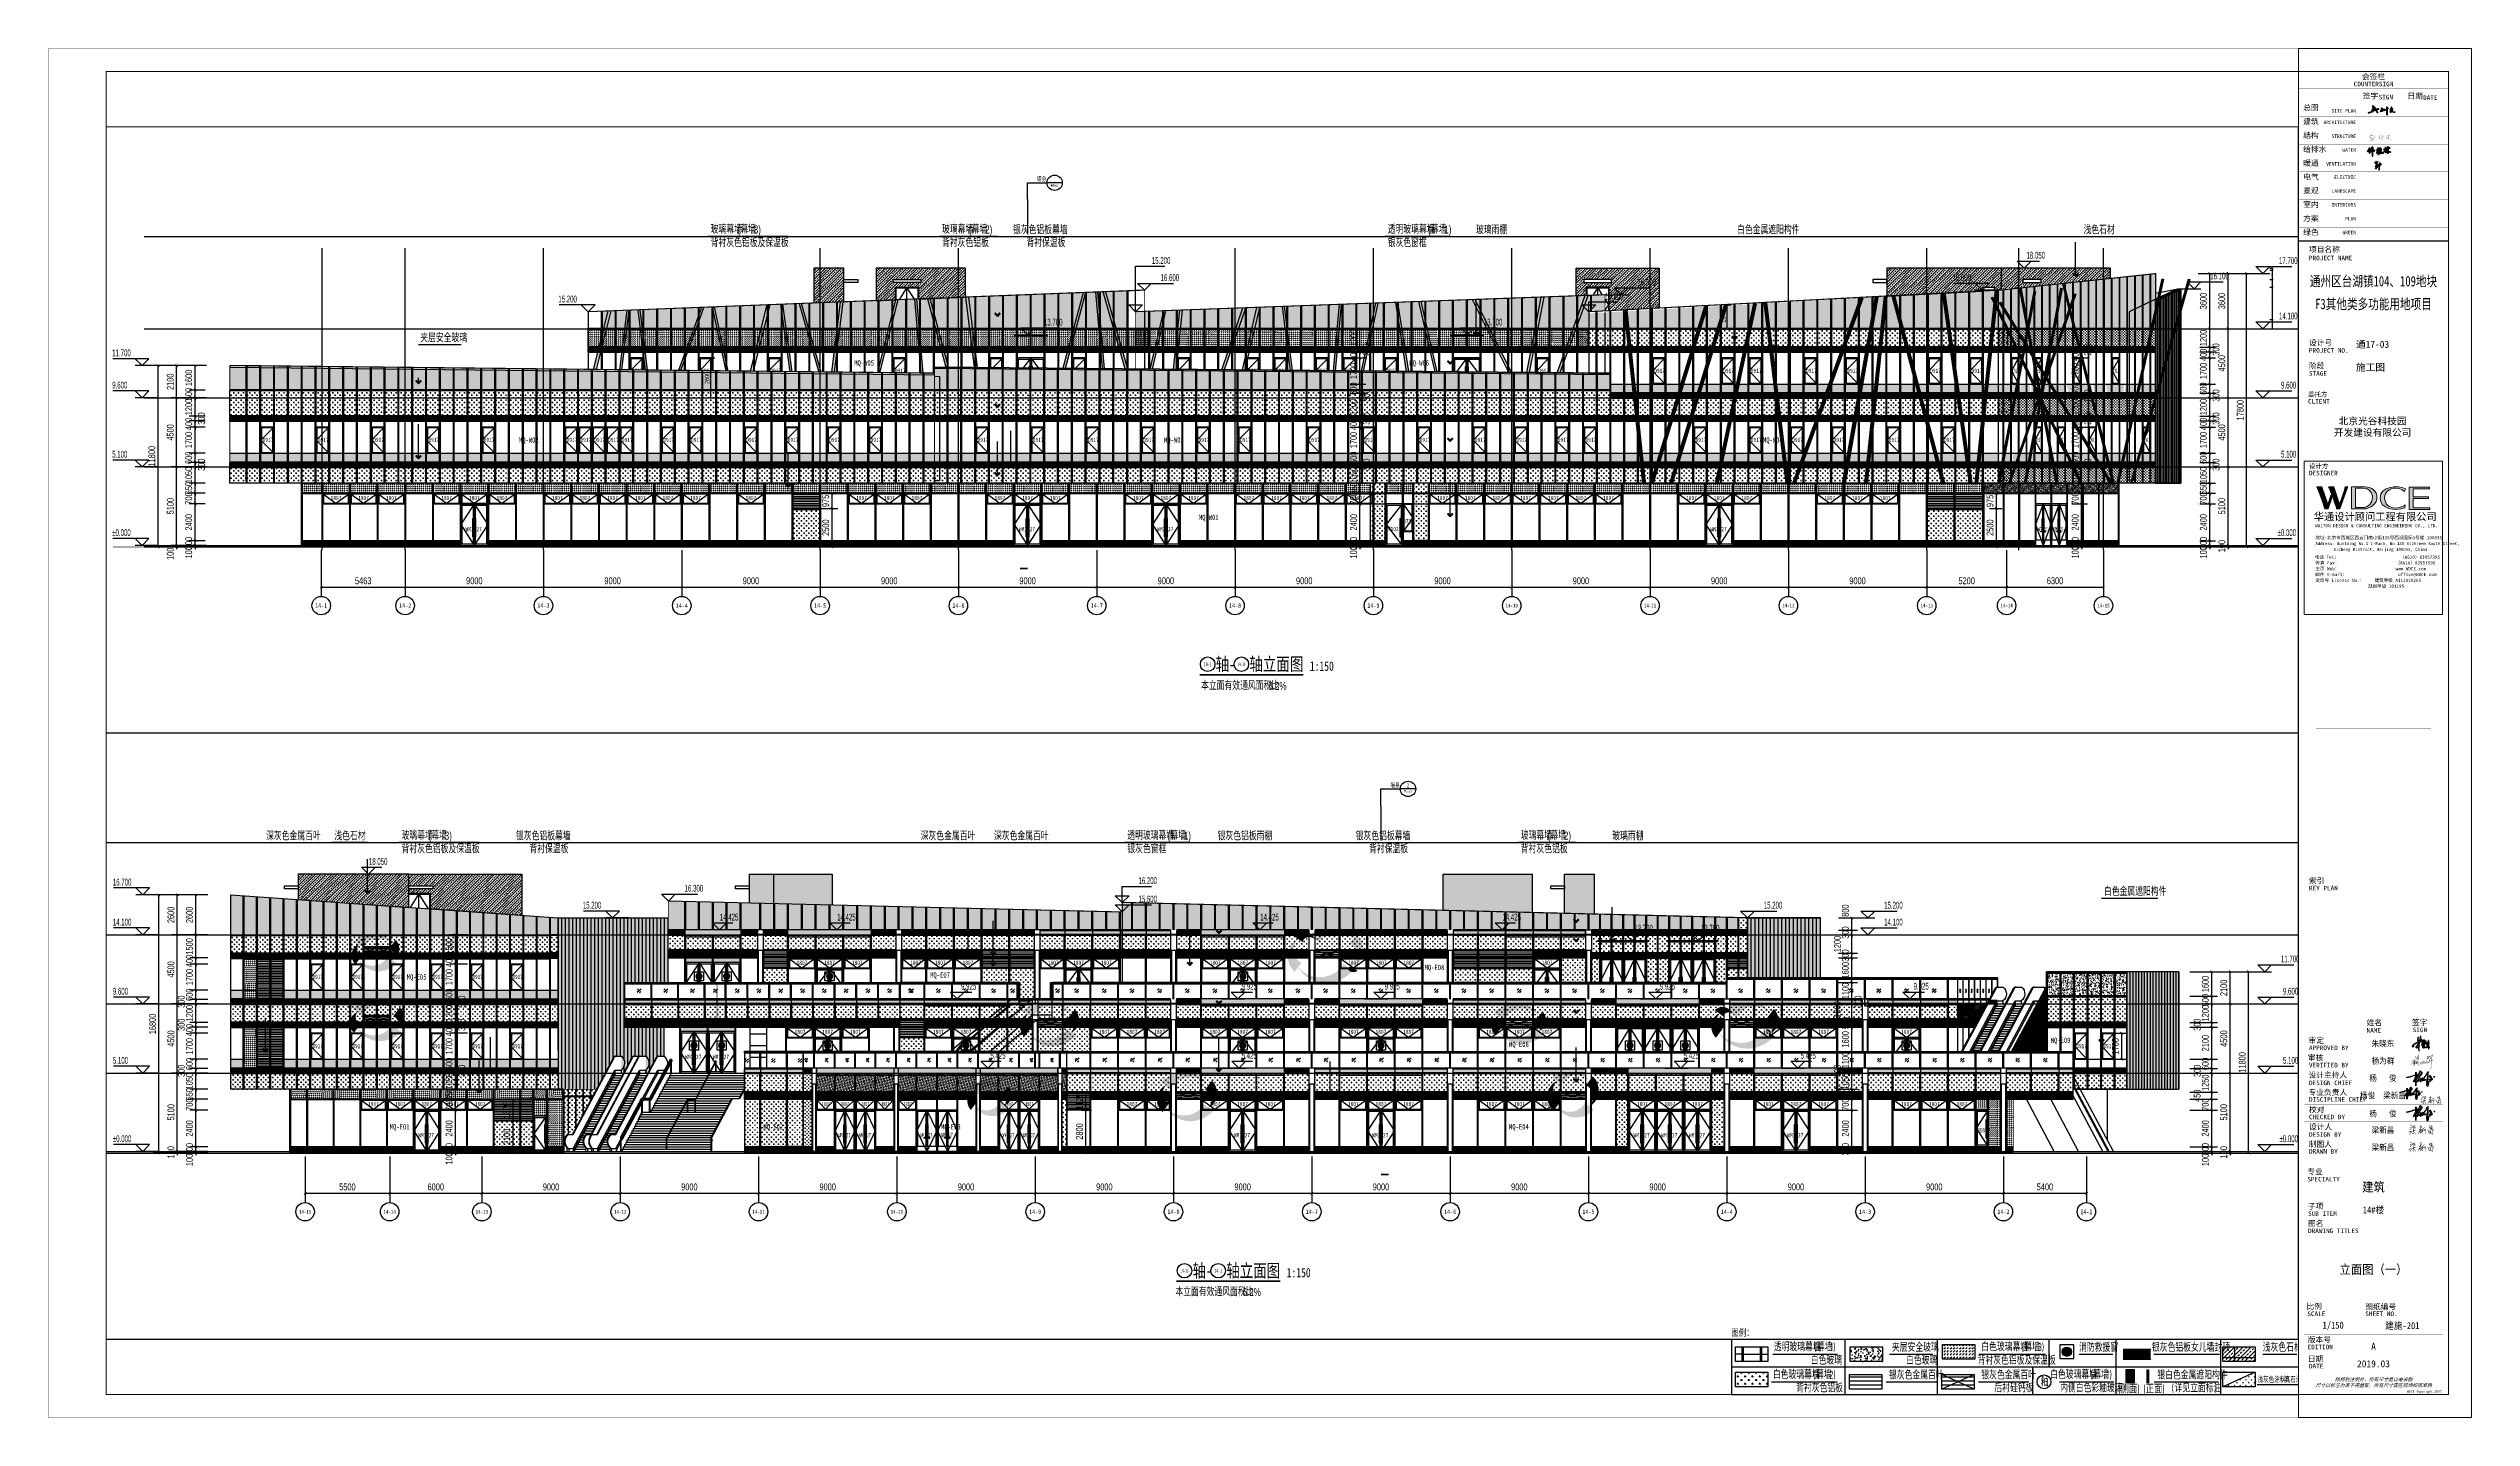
# Paper-space layout '立面图（一）' of a CAD drawing. Extents: x 0 to 1051, y 0 to 594.
# The model-space entities are those that its viewports show. They can reach past a viewport. Long polylines and large blocks are cut down to what shows.
import ezdxf
from ezdxf.enums import TextEntityAlignment as Align
from ezdxf.xclip import XClip

# ---------------------------------------------------------------- set-up
doc = ezdxf.new("R2010")
doc.units = 0
doc.header["$LTSCALE"] = 1000
doc.header["$MEASUREMENT"] = 0
doc.header["$XCLIPFRAME"] = 0
doc.linetypes.add('DASH', pattern=[0.35, 0.25, -0.1])
doc.linetypes.add('DOT2', pattern=[0.125, 0, -0.125])
for name, color, linetype in [('00-图签签名_10', 10, 'Continuous'), ('01-标注_尺寸', 124, 'Continuous'), ('01-标注_标高', 200, 'Continuous'), ('01-标注_符号', 200, 'Continuous'), ('01-标注_轴线坐标', 132, 'Continuous'), ('02-TEXT_标注', 130, 'Continuous'), ('02-TEXT_轴号', 7, 'Continuous'), ('05-填充_156', 156, 'Continuous'), ('05-填充_168', 168, 'Continuous'), ('05-填充_18', 18, 'Continuous'), ('05-填充_天正', 14, 'Continuous'), ('A-C_幕墙龙骨', 133, 'Continuous'), ('A-C_玻璃幕墙', 140, 'Continuous'), ('A-C_窗', 140, 'Continuous'), ('A-C_门', 150, 'Continuous'), ('A-E_栏杆', 232, 'Continuous'), ('A-SE-MAT', 9, 'Continuous'), ('A-SUR_看线', 231, 'Continuous'), ('AXIS_TEXT', 7, 'Continuous'), ('D-铝板', 181, 'Continuous'), ('D_玻璃', 152, 'Continuous'), ('D_铝板', 181, 'Continuous'), ('DIM_SYMB', 3, 'Continuous'), ('E-立面轮廓', 241, 'Continuous'), ('X-立面图例$0$01-标注_符号', 200, 'Continuous'), ('X-立面图例$0$02-TEXT_标注', 130, 'Continuous'), ('X-立面图例$0$03-表格_197', 197, 'Continuous'), ('X-立面图例$0$05-填充_156', 156, 'Continuous'), ('X-立面图例$0$05-填充_18', 18, 'Continuous'), ('X-立面图例$0$05-填充_天正', 26, 'Continuous'), ('X-立面图例$0$A-0-图名图例', 2, 'Continuous'), ('X-立面图例$0$A-C_玻璃幕墙', 140, 'Continuous'), ('X-立面图例$0$A-C_窗', 140, 'Continuous'), ('外墙百叶', 162, 'Continuous'), ('建-标注-文本', 254, 'Continuous')]:
    doc.layers.add(name, color=color, linetype=linetype)
for name, color, linetype, plot in [('04-不打印_视口', 5, 'Continuous', False), ('04-不打印_辅助线', 165, 'Continuous', False), ('DIM_MODI', 6, 'Continuous', False)]:
    doc.layers.add(name, color=color, linetype=linetype, plot=plot)
doc.styles.add('_TCH_AXIS', font='STXIHEI_0.TTF', dxfattribs={"width": 0.75})
doc.styles.add('_TCH_DIM', font='ros.shx', dxfattribs={"width": 0.75, "bigfont": 'jd.shx'})
doc.styles.add('_TCH_DIM_T3', font='ros.shx', dxfattribs={"width": 0.705882, "bigfont": 'jd.shx'})
doc.styles.add('_TCH_LABEL', font='ros.shx', dxfattribs={"width": 0.75, "bigfont": 'jd.shx'})
doc.styles.add('COMPLEX', font='COMPLEX')
doc.styles.add('HT_HWXH', font='STXIHEI_0.TTF', dxfattribs={"width": 0.75})
doc.styles.add('logo-3', font='', dxfattribs={"width": 0.75})
doc.styles.get("Standard").update_dxf_attribs({"font": 'STXIHEI_0.TTF', "width": 0.75})
doc.styles.add('X-立面图例$0$_TCH_LABEL', font='ROS1', dxfattribs={"width": 0.75, "bigfont": 'JD'})
doc.styles.add('X-立面图例$0$HT_HWXH', font='STXIHEI_0.TTF', dxfattribs={"width": 0.8})
doc.styles.add('X-立面图例$0$HT_JD', font='ROS1', dxfattribs={"width": 0.8, "bigfont": 'JD'})
doc.styles.add('华文细黑', font='STXIHEI_0.TTF', dxfattribs={"width": 0.9, "height": 10})
doc.styles.add('图签信息$0$hwxh', font='STXIHEI_0.TTF')
doc.styles.add('图签信息$0$华文细黑', font='STXIHEI_0.TTF', dxfattribs={"height": 10})
doc.styles.get('logo-3').set_extended_font_data('SimSun')
doc.dimstyles.new('_TCH_ARCH&&100', dxfattribs={"dimtxt": 297.5, "dimasz": 100, "dimexe": 250, "dimexo": 300, "dimgap": 100, "dimtad": 1, "dimdec": 0, "dimzin": 0, "dimdsep": 46, "dimtxsty": '_TCH_DIM_T3', "dimblk": 'ARCHTICK', "dimcen": 0.09, "dimclrt": 7, "dimazin": 2, "dimtfac": 1, "dimtdec": 0, "dimtix": 1, "dimtmove": 2, "dimatfit": 3, "dimfxl": 0, "dimtolj": 1, "dimtzin": 0, "dimarcsym": 0})
doc.dimstyles.new('_TCH_ARCH&&150', dxfattribs={"dimtxt": 446.25, "dimasz": 150, "dimexe": 375, "dimexo": 450, "dimgap": 189.375, "dimtad": 1, "dimdec": 0, "dimzin": 0, "dimdsep": 46, "dimtxsty": '_TCH_DIM_T3', "dimblk": 'ARCHTICK', "dimcen": 0.09, "dimclrt": 7, "dimazin": 2, "dimtfac": 1, "dimtdec": 0, "dimtix": 1, "dimtmove": 2, "dimatfit": 3, "dimfxl": 0, "dimtolj": 1, "dimtzin": 0, "dimarcsym": 0})
doc.dimstyles.new('_TCH_ARCH&&20', dxfattribs={"dimtxt": 59.5, "dimasz": 20, "dimexe": 50, "dimexo": 60, "dimgap": 20, "dimtad": 1, "dimdec": 0, "dimzin": 0, "dimdsep": 46, "dimtxsty": '_TCH_DIM_T3', "dimblk": 'ARCHTICK', "dimcen": 0.09, "dimclrt": 7, "dimazin": 2, "dimtfac": 1, "dimtdec": 0, "dimtix": 1, "dimtmove": 2, "dimatfit": 3, "dimfxl": 0, "dimtolj": 1, "dimtzin": 0, "dimarcsym": 0})
doc.dimstyles.new('副本 ISO-1', dxfattribs={"dimtxt": 2.5, "dimasz": 1.5, "dimexe": 1.25, "dimexo": 0.625, "dimtad": 1, "dimdec": 0, "dimtxsty": 'logo-3', "dimblk": 'ARCHTICK', "dimcen": 2.5, "dimdle": 1, "dimadec": 0, "dimazin": 0, "dimtfac": 1, "dimtdec": 0, "dimtix": 1, "dimtmove": 0, "dimatfit": 3, "dimldrblk": 'AR', "dimfxl": 0, "dimarcsym": 0})
pattern_1 = [(45, (-849.99, -261.96), (-112.253, 112.253), [])]
pattern_2 = [(45, (-843.80595, -349.1901), (-0.088388348, 0.088388348), [])]
pattern_3 = [(45, (41410, 5700), (-70160, 70160), [])]
pattern_4 = [(0, (-32270, 317429.43), (158.75, 158.75), [79.375, -238.125]), (90, (-32230.32, 317389.74), (-158.75, 158.75), [79.375, -238.125])]
pattern_5 = [(0, (-32406, 317429.43), (158.75, 158.75), [79.375, -238.125]), (90, (-32366.32, 317389.74), (-158.75, 158.75), [79.375, -238.125])]
pattern_6 = [(0, (-32028, 317429.43), (158.75, 158.75), [79.375, -238.125]), (90, (-31988.32, 317389.74), (-158.75, 158.75), [79.375, -238.125])]
pattern_7 = [(0, (-32251, 317429.43), (158.75, 158.75), [79.375, -238.125]), (90, (-32211.32, 317389.74), (-158.75, 158.75), [79.375, -238.125])]
pattern_8 = [(0, (-32122, 317429.43), (158.75, 158.75), [79.375, -238.125]), (90, (-32082.32, 317389.74), (-158.75, 158.75), [79.375, -238.125])]
pattern_9 = [(0, (-32249, 317429.43), (158.75, 158.75), [79.375, -238.125]), (90, (-32209.32, 317389.74), (-158.75, 158.75), [79.375, -238.125])]
pattern_10 = [(50, (-79620, 360570.43), (364.36934, -31.87817), [38.1, -419.1]), (355, (-79620, 360570.43), (-70.48565, 382.1133), [30.48, -335.28]), (100.451, (-79589.64, 360567.77), (293.885, 350.23338), [32.38, -356.18]), (46.1842, (-79620, 360672.03), (542.1581, -84.08466), [57.15, -628.65]), (96.6356, (-79574.8, 360665), (474.8085, 494.8511), [48.57, -534.27]), (351.184, (-79620, 360672.03), (474.8092, 494.8502), [45.72, -502.92]), (21, (-79569.2, 360646.63), (303.22976, -204.53104), [38.1, -419.1]), (326, (-79569.2, 360646.63), (123.60406, 368.37593), [30.48, -335.28]), (71.4514, (-79543.93, 360629.6), (426.83298, 163.8457), [32.38, -356.18]), (37.5, (-79620, 360570.43), (6.177207, 169.11008), [0, -331.216, 0, -340.36, 0, -336.55]), (7.5, (-79620, 360570.43), (133.639325, 200.36115), [0, -194.056, 0, -323.596, 0, -128.27]), (327.5, (-79733.28, 360570.43), (271.18119, -11.45749), [0, -127, 0, -396.24, 0, -525.78]), (317.5, (-79784.08, 360570.43), (296.25836, 50.85298), [0, -165.1, 0, -263.144, 0, -373.38])]
pattern_11 = [(0, (-32529, 317429.43), (158.75, 158.75), [79.375, -238.125]), (90, (-32489.32, 317389.74), (-158.75, 158.75), [79.375, -238.125])]
pattern_12 = [(0, (-32569, 317429.43), (158.75, 158.75), [79.375, -238.125]), (90, (-32529.32, 317389.74), (-158.75, 158.75), [79.375, -238.125])]
pattern_13 = [(0, (-32244, 317429.43), (158.75, 158.75), [79.375, -238.125]), (90, (-32204.32, 317389.74), (-158.75, 158.75), [79.375, -238.125])]
pattern_14 = [(0, (-204666.5, 360570.77), (158.75, 158.75), [79.375, -238.125]), (90, (-204626.81, 360531.09), (-158.75, 158.75), [79.375, -238.125])]
pattern_15 = [(0, (-205566.5, 360570.77), (158.75, 158.75), [79.375, -238.125]), (90, (-205526.81, 360531.09), (-158.75, 158.75), [79.375, -238.125])]
pattern_16 = [(0, (-247690.5, 385628.43), (158.75, 158.75), [79.375, -238.125]), (90, (-247650.81, 385588.74), (-158.75, 158.75), [79.375, -238.125])]
pattern_17 = [(0, (-282688, 316229.43), (0, 114.3), [])]
pattern_18 = [(0, (15101.5, 72424), (0, 114.3), [])]
pattern_19 = [(0, (-265776, 385723.5), (158.75, 158.75), [79.375, -238.125]), (90, (-265736.31, 385683.81), (-158.75, 158.75), [79.375, -238.125])]
pattern_20 = [(0, (-265776, 354870.37), (158.75, 158.75), [79.375, -238.125]), (90, (-265736.31, 354830.69), (-158.75, 158.75), [79.375, -238.125])]
pattern_21 = [(0, (-288349.68, 311729.43), (0, 114.3), [])]
pattern_22 = [(0, (-290149.68, 311729.43), (0, 114.3), [])]
pattern_23 = [(0, (-291779.68, 311729.43), (0, 114.3), [])]
pattern_24 = [(0, (-231516, 354870.43), (158.75, 158.75), [79.375, -238.125]), (90, (-231476.31, 354830.74), (-158.75, 158.75), [79.375, -238.125])]
pattern_25 = [(0, (-258822.38, 311729.49), (0, 114.3), [])]
pattern_26 = [(0, (-31417, 313254.43), (158.75, 158.75), [79.375, -238.125]), (90, (-31377.32, 313214.74), (-158.75, 158.75), [79.375, -238.125])]
pattern_27 = [(0, (-257567.5, 364270.43), (158.75, 158.75), [79.375, -238.125]), (90, (-257527.81, 364230.74), (-158.75, 158.75), [79.375, -238.125])]
pattern_28 = [(0, (-249147, 364270.43), (158.75, 158.75), [79.375, -238.125]), (90, (-249107.31, 364230.74), (-158.75, 158.75), [79.375, -238.125])]
pattern_29 = [(0, (235546, 40322.22), (158.75, 158.75), [79.375, -238.125]), (90, (235585.69, 40282.53), (-158.75, 158.75), [79.375, -238.125])]
pattern_30 = [(0, (-29819, 317429.43), (158.75, 158.75), [79.375, -238.125]), (90, (-29779.32, 317389.74), (-158.75, 158.75), [79.375, -238.125])]
pattern_31 = [(0, (-30719, 317429.43), (158.75, 158.75), [79.375, -238.125]), (90, (-30679.32, 317389.74), (-158.75, 158.75), [79.375, -238.125])]
pattern_32 = [(0, (-31619, 317429.43), (158.75, 158.75), [79.375, -238.125]), (90, (-31579.32, 317389.74), (-158.75, 158.75), [79.375, -238.125])]
pattern_33 = [(0, (-32519, 317429.43), (158.75, 158.75), [79.375, -238.125]), (90, (-32479.32, 317389.74), (-158.75, 158.75), [79.375, -238.125])]
pattern_34 = [(0, (-24479, 317429.43), (158.75, 158.75), [79.375, -238.125]), (90, (-24439.32, 317389.74), (-158.75, 158.75), [79.375, -238.125])]
pattern_35 = [(0, (-25319, 317429.43), (158.75, 158.75), [79.375, -238.125]), (90, (-25279.32, 317389.74), (-158.75, 158.75), [79.375, -238.125])]
pattern_36 = [(0, (-26219, 317429.43), (158.75, 158.75), [79.375, -238.125]), (90, (-26179.32, 317389.74), (-158.75, 158.75), [79.375, -238.125])]
pattern_37 = [(0, (-27119, 317429.43), (158.75, 158.75), [79.375, -238.125]), (90, (-27079.32, 317389.74), (-158.75, 158.75), [79.375, -238.125])]
pattern_38 = [(0, (-28019, 317429.43), (158.75, 158.75), [79.375, -238.125]), (90, (-27979.32, 317389.74), (-158.75, 158.75), [79.375, -238.125])]
pattern_39 = [(0, (-28919, 317429.43), (158.75, 158.75), [79.375, -238.125]), (90, (-28879.32, 317389.74), (-158.75, 158.75), [79.375, -238.125])]
pattern_40 = [(0, (0, 0), (158.75, 158.75), [79.375, -238.125]), (90, (39.69, -39.69), (-158.75, 158.75), [79.375, -238.125])]
pattern_41 = [(50, (0, 0), (364.36934, -31.87817), [38.1, -419.1]), (355, (0, 0), (-70.48565, 382.1133), [30.48, -335.28]), (100.451, (30.36, -2.66), (293.885, 350.23338), [32.38, -356.18]), (46.1842, (0, 101.6), (542.1581, -84.08466), [57.15, -628.65]), (96.6356, (45.2, 94.6), (474.80847, 494.8511), [48.57, -534.27]), (351.184, (0, 101.6), (474.8092, 494.85024), [45.72, -502.92]), (21, (50.8, 76.2), (303.22976, -204.53104), [38.1, -419.1]), (326, (50.8, 76.2), (123.60406, 368.37593), [30.48, -335.28]), (71.4514, (76.07, 59.16), (426.83298, 163.84572), [32.38, -356.18]), (37.5, (0, 0), (6.177207, 169.110078), [0, -331.216, 0, -340.36, 0, -336.55]), (7.5, (0, 0), (133.639325, 200.36115), [0, -194.056, 0, -323.596, 0, -128.27]), (327.5, (-113.28, 0), (271.18119, -11.457488), [0, -127, 0, -396.24, 0, -525.78]), (317.5, (-164.08, 0), (296.25836, 50.85298), [0, -165.1, 0, -263.144, 0, -373.38])]
pattern_42 = [(0, (-32250, 317429.43), (158.75, 158.75), [79.375, -238.125]), (90, (-32210.32, 317389.74), (-158.75, 158.75), [79.375, -238.125])]
pattern_43 = [(0, (-32250, 317429.43), (158.75, 158.75), [79.375, -238.125]), (90, (-32210.32, 317389.74), (-158.75, 158.75), [79.375, -238.125])]
pattern_44 = [(315, (0, 0), (134.703842, -3e-14), [95.25, -95.25])]
pattern_45 = [(45, (0, 89.76), (-176.77677, 176.77677), []), (45, (86.94, 0), (-176.77677, 176.77677), [98.68425, -56.391])]
pattern_46 = [(0, (0, 0), (0, 114.3), [])]

# ---------------------------------------------------------------- blocks, each defined once
blk = doc.blocks.new('图框-A1+1-4')
for points, const_width in [([(0, 0), (1051, 0), (1051, 594), (0, 594)], 0.05), ([(976, 584), (25, 584), (25, 10), (976, 10)], 0.5)]:
    blk.add_lwpolyline(points, close=True, dxfattribs=dict(const_width=const_width))
at = {"const_width": 0.05}
for points in [[(525.5, 594), (525.5, 592)], [(0, 297), (2, 297)], [(1051, 297), (1049, 297)], [(525.5, 0), (525.5, 2)]]:
    blk.add_lwpolyline(points, dxfattribs=at)
blk = doc.blocks.new('图签信息$0$WDCE Copyright200X')
at = {"const_width": 0.016}
blk.add_lwpolyline([(-10.6, 1.3, 1), (-11.4, 1.3, 1)], format="xyb", close=True, dxfattribs=at)
at = {"style": '图签信息$0$华文细黑'}
for s, p in [('WDCE ', (-11.5, 0.5)), ('     Copyright ', (-3.5, 0.5))]:
    blk.add_text(s, height=1, dxfattribs=at).set_placement(p, align=Align.BOTTOM_RIGHT)
blk.add_text('c', height=0.6, dxfattribs=at).set_placement((-11, 1.3), align=Align.MIDDLE_CENTER)
blk.add_attdef('200X', text='', height=1, dxfattribs=at).set_placement((-0.5, 0.5), align=Align.BOTTOM_RIGHT)
blk = doc.blocks.new('图签信息$0$logo2')
h = blk.add_hatch(color=7)
h.paths.add_polyline_path([(19.02, -7.36), (15.84, -7.36), (15.84, -3.97), (18.97, -3.97), (18.97, -4.24), (16.46, -4.24), (16.46, -5.45), (18.81, -5.45), (18.81, -5.69), (16.47, -5.69), (16.47, -7.12), (19.02, -7.12)])
edge = h.paths.add_edge_path()
edge.add_spline(control_points=[(15.26, -4.21), (15.26, -4.21), (15.13, -4.65), (15.13, -4.65), (15.13, -4.65), (14.62, -4.1), (13.73, -4.1), (13.04, -4.1), (12.07, -4.54), (12.08, -5.62), (12.08, -6.49), (12.77, -7.16), (13.73, -7.17), (14.66, -7.17), (15.23, -6.68), (15.23, -6.68), (15.23, -6.68), (15.16, -7.11), (15.16, -7.11), (13.63, -7.7), (11.42, -7.29), (11.41, -5.64), (11.4, -3.72), (14.16, -3.66), (15.26, -4.21)], knot_values=[0, 0, 0, 0, 1, 1, 1, 2, 2, 2, 3, 3, 3, 4, 4, 4, 5, 5, 5, 6, 6, 6, 7, 7, 7, 8, 8, 8, 8], degree=3, periodic=0)
edge = h.paths.add_edge_path(flags=16)
edge.add_spline(control_points=[(10.23, -5.57), (10.23, -5.16), (10.12, -4.83), (9.9, -4.58), (9.63, -4.27), (9.23, -4.12), (8.69, -4.12), (8.69, -4.12), (7.64, -4.12), (7.64, -4.12), (7.64, -4.12), (7.64, -7.1), (7.64, -7.1), (7.64, -7.1), (8.66, -7.1), (8.66, -7.1), (9.13, -7.1), (9.52, -6.93), (9.82, -6.6), (10.09, -6.31), (10.23, -5.96), (10.23, -5.57)], knot_values=[0, 0, 0, 0, 1, 1, 1, 2, 2, 2, 3, 3, 3, 4, 4, 4, 5, 5, 5, 6, 6, 6, 7, 7, 7, 7], degree=3, periodic=0)
edge = h.paths.add_edge_path()
edge.add_spline(control_points=[(10.92, -5.51), (10.92, -5.96), (10.72, -6.37), (10.34, -6.72), (9.92, -7.1), (9.41, -7.29), (8.82, -7.29), (8.82, -7.29), (7.03, -7.29), (7.03, -7.29), (7.03, -7.29), (7.03, -3.92), (7.03, -3.92), (7.03, -3.92), (9.1, -3.92), (9.1, -3.92), (9.59, -3.92), (10.01, -4.06), (10.36, -4.34), (10.73, -4.64), (10.92, -5.03), (10.92, -5.51)], knot_values=[0, 0, 0, 0, 1, 1, 1, 2, 2, 2, 3, 3, 3, 4, 4, 4, 5, 5, 5, 6, 6, 6, 7, 7, 7, 7], degree=3, periodic=0)
at = {"lineweight": 0}
blk.add_lwpolyline([(19.02, -7.36), (15.84, -7.36), (15.84, -3.97), (18.97, -3.97), (18.97, -4.24), (16.46, -4.24), (16.46, -5.45), (18.81, -5.45), (18.81, -5.69), (16.47, -5.69), (16.47, -7.12), (19.02, -7.12), (19.02, -7.36)], dxfattribs=at)
for points, knots in [([(15.26, -4.21), (15.26, -4.21), (15.13, -4.65), (15.13, -4.65), (15.13, -4.65), (14.62, -4.1), (13.73, -4.1), (13.04, -4.1), (12.07, -4.54), (12.08, -5.62), (12.08, -6.49), (12.77, -7.16), (13.73, -7.17), (14.66, -7.17), (15.23, -6.68), (15.23, -6.68), (15.23, -6.68), (15.16, -7.11), (15.16, -7.11), (13.63, -7.7), (11.42, -7.29), (11.41, -5.64), (11.4, -3.72), (14.16, -3.66), (15.26, -4.21)], [0, 0, 0, 0, 1, 1, 1, 2, 2, 2, 3, 3, 3, 4, 4, 4, 5, 5, 5, 6, 6, 6, 7, 7, 7, 8, 8, 8, 8]), ([(10.92, -5.51), (10.92, -5.96), (10.72, -6.37), (10.34, -6.72), (9.92, -7.1), (9.41, -7.29), (8.82, -7.29), (8.82, -7.29), (7.03, -7.29), (7.03, -7.29), (7.03, -7.29), (7.03, -3.92), (7.03, -3.92), (7.03, -3.92), (9.1, -3.92), (9.1, -3.92), (9.59, -3.92), (10.01, -4.06), (10.36, -4.34), (10.73, -4.64), (10.92, -5.03), (10.92, -5.51)], [0, 0, 0, 0, 1, 1, 1, 2, 2, 2, 3, 3, 3, 4, 4, 4, 5, 5, 5, 6, 6, 6, 7, 7, 7, 7]), ([(10.23, -5.57), (10.23, -5.16), (10.12, -4.83), (9.9, -4.58), (9.63, -4.27), (9.23, -4.12), (8.69, -4.12), (8.69, -4.12), (7.64, -4.12), (7.64, -4.12), (7.64, -4.12), (7.64, -7.1), (7.64, -7.1), (7.64, -7.1), (8.66, -7.1), (8.66, -7.1), (9.13, -7.1), (9.52, -6.93), (9.82, -6.6), (10.09, -6.31), (10.23, -5.96), (10.23, -5.57)], [0, 0, 0, 0, 1, 1, 1, 2, 2, 2, 3, 3, 3, 4, 4, 4, 5, 5, 5, 6, 6, 6, 7, 7, 7, 7])]:
    blk.add_open_spline(points, degree=3, knots=knots, dxfattribs=at)
blk = doc.blocks.new('图签信息$0$logo1')
h = blk.add_hatch(color=8)
edge = h.paths.add_edge_path()
edge.add_spline(control_points=[(3.86, -5.21), (3.63, -5.88), (3.39, -6.56), (3.39, -6.56), (3.39, -6.56), (2.5, -3.91), (2.5, -3.91), (2.5, -3.91), (1.8, -3.91), (1.69, -3.91), (2.02, -4.39), (2.95, -7.27), (2.95, -7.27), (2.95, -7.27), (3.44, -7.27), (3.44, -7.27), (3.44, -7.27), (4.03, -5.66), (4.03, -5.66), (4.03, -5.66), (3.86, -5.21), (3.86, -5.21)], knot_values=[0, 0, 0, 0, 1, 1, 1, 2, 2, 2, 3, 3, 3, 4, 4, 4, 5, 5, 5, 6, 6, 6, 7, 7, 7, 7], degree=3, periodic=0)
h = blk.add_hatch(color=7)
edge = h.paths.add_edge_path()
edge.add_spline(control_points=[(6.04, -3.91), (6.09, -4.1), (5.2, -6.56), (5.2, -6.56), (5.2, -6.56), (4.3, -3.91), (4.3, -3.91), (4.3, -3.91), (3.6, -3.91), (3.49, -3.91), (3.82, -4.39), (4.75, -7.27), (4.75, -7.27), (4.75, -7.27), (5.24, -7.27), (5.24, -7.27), (5.24, -7.27), (6.33, -4.3), (6.33, -4.3), (6.33, -4.3), (6.48, -3.91), (6.48, -3.91), (6.48, -3.91), (6.21, -3.91), (6.04, -3.91)], knot_values=[0, 0, 0, 0, 1, 1, 1, 2, 2, 2, 3, 3, 3, 4, 4, 4, 5, 5, 5, 6, 6, 6, 7, 7, 7, 8, 8, 8, 8], degree=3, periodic=0)
at = {"color": 8, "lineweight": 0}
blk.add_open_spline([(3.86, -5.21), (3.63, -5.88), (3.39, -6.56), (3.39, -6.56), (3.39, -6.56), (2.5, -3.91), (2.5, -3.91), (2.5, -3.91), (1.8, -3.91), (1.69, -3.91), (2.02, -4.39), (2.95, -7.27), (2.95, -7.27), (2.95, -7.27), (3.44, -7.27), (3.44, -7.27), (3.44, -7.27), (4.03, -5.66), (4.03, -5.66), (4.03, -5.66), (3.86, -5.21), (3.86, -5.21)], degree=3, knots=[0, 0, 0, 0, 1, 1, 1, 2, 2, 2, 3, 3, 3, 4, 4, 4, 5, 5, 5, 6, 6, 6, 7, 7, 7, 7], dxfattribs=at)
at = {"lineweight": 0}
blk.add_open_spline([(6.04, -3.91), (6.09, -4.1), (5.2, -6.56), (5.2, -6.56), (5.2, -6.56), (4.3, -3.91), (4.3, -3.91), (4.3, -3.91), (3.6, -3.91), (3.49, -3.91), (3.82, -4.39), (4.75, -7.27), (4.75, -7.27), (4.75, -7.27), (5.24, -7.27), (5.24, -7.27), (5.24, -7.27), (6.33, -4.3), (6.33, -4.3), (6.33, -4.3), (6.48, -3.91), (6.48, -3.91), (6.48, -3.91), (6.21, -3.91), (6.04, -3.91)], degree=3, knots=[0, 0, 0, 0, 1, 1, 1, 2, 2, 2, 3, 3, 3, 4, 4, 4, 5, 5, 5, 6, 6, 6, 7, 7, 7, 8, 8, 8, 8], dxfattribs=at)
blk.add_blockref('图签信息$0$logo2', (0, 0))
blk = doc.blocks.new('图签信息$0$时间-logo')
at = {"layer": 'Defpoints', "lineweight": 0}
blk.add_lwpolyline([(0, -23.46), (-21.17, -23.46), (-21.17, 0), (0, 0), (0, -23.46)], dxfattribs=at)
blk.add_blockref('图签信息$0$logo1', (-20.97, 0))
at = {"style": '图签信息$0$hwxh'}
for s, height, p in [('华通设计顾问工程有限公司 ', 1.15, (-19.73, -9.05)), ('WALTON DESIGN & CONSULTING ENGINEERING CO., LTD.', 0.5, (-19.5, -10.1)), ('电话 Tel：                        （8610）83957395 ', 0.5, (-19.56, -14.91)), ('Address: Building No.3 C-Park, No.135 Xizhimen South Street, ', 0.47, (-19.48, -12.83)), ('地址:北京市西城区西直门南小街135号西派国际3号楼 100035', 0.5, (-19.48, -11.94)), ('Xicheng District, Beijing 100035, China ', 0.47, (-16.69, -13.72)), ('传真 Fax：                      （8610）83957590 ', 0.5, (-19.48, -15.8)), ('主页 Web：                      www.WDCE.com ', 0.5, (-19.48, -16.69)), ('资质号 Licence No.：    建筑甲级 A111010265 ', 0.5, (-19.48, -18.47)), ('邮件 E-mail：                    office@WDCE.com ', 0.5, (-19.48, -17.58)), ('   规划甲级 101195', 0.5, (-12.6, -19.36))]:
    blk.add_text(s, height=height, dxfattribs=at).set_placement(p)
blk = doc.blocks.new('图签信息')
at = {"const_width": 0.5}
for points in [[(-65, 574), (-65, 500.5), (0, 500.5), (0, 574)], [(-65, 0), (0, 0), (0, 500.5), (-65, 500.5)]]:
    blk.add_lwpolyline(points, close=True, dxfattribs=at)
at = {"const_width": 0.05}
for points in [[(-65, 566.5), (0, 566.5)], [(-65, 560.5), (0, 560.5)], [(-39.1, 566.5), (-39.1, 500.5)], [(-19.1, 566.5), (-19.1, 500.5)], [(-65, 554.5), (0, 554.5)], [(-65, 548.5), (0, 548.5)], [(-65, 542.5), (0, 542.5)], [(-65, 536.5), (0, 536.5)], [(-65, 530.5), (0, 530.5)], [(-65, 524.5), (0, 524.5)], [(-65, 518.5), (0, 518.5)], [(-65, 512.5), (0, 512.5)], [(-65, 512.5), (0, 512.5)], [(-65, 506.5), (0, 506.5)], [(-65, 500.5), (0, 500.5)], [(-62.5, 450.9), (-2.5, 450.9)], [(-62.5, 440.9), (-2.5, 440.9)], [(-2.5, 407.9), (-2.5, 436.1), (-62.5, 436.1), (-62.5, 407.9)], [(-62.5, 407.9), (-2.5, 407.9)], [(-62.5, 404.9), (-62.5, 227.8)], [(-62.5, 404.9), (-2.5, 404.9)], [(-62.5, 227.8), (-2.5, 227.8), (-2.5, 404.9)], [(-57.5, 338.4), (-7.5, 338.4)], [(-57.5, 288.8), (-7.5, 288.8)], [(-57.5, 234.9), (-7.5, 234.9)], [(-62.5, 227.8), (-2.5, 227.8)], [(-62.5, 217.7), (-2.5, 217.7)], [(-62.5, 103.3), (-2.5, 103.3), (-2.5, 163.3), (-62.5, 163.3), (-62.5, 103.3)], [(-37.5, 163.3), (-37.5, 103.3)], [(-20, 163.3), (-20, 103.3)], [(-62.5, 155.8), (-2.5, 155.8)], [(-62.5, 148.3), (-2.5, 148.3)], [(-62.5, 140.8), (-2.5, 140.8)], [(-62.5, 133.3), (-2.5, 133.3)], [(-62.5, 125.8), (-2.5, 125.8)], [(-62.5, 118.3), (-2.5, 118.3)], [(-62.5, 110.8), (-2.5, 110.8)], [(-62.5, 98.5), (-2.5, 98.5), (-2.5, 10), (-62.5, 10), (-62.5, 98.5)], [(-62.5, 83.5), (-2.5, 83.5)], [(-62.5, 76), (-2.5, 76)], [(-62.5, 40), (-2.5, 40)], [(-37.5, 40), (-37.5, 26)], [(-62.5, 26), (-2.5, 26)], [(-62.5, 18), (-2.5, 18)]]:
    blk.add_lwpolyline(points, dxfattribs=at)
at = {"ltscale": 0.001, "xscale": 2.834689937531525, "yscale": 2.834689937531525, "zscale": 2.834689937531525}
blk.add_blockref('图签信息$0$时间-logo', (-2.5, 404.9), dxfattribs=at)
blk.add_blockref('图签信息$0$WDCE Copyright200X', (-2.5, 0)).add_auto_attribs({'200X': '2007'})
at = {"style": '图签信息$0$华文细黑'}
for s, height, p in [('COUNTERSIGN', 2, (-32.5, 569.6)), ('会签栏', 2.4, (-32.5, 573))]:
    blk.add_text(s, height=height, dxfattribs=at).set_placement(p, align=Align.TOP_CENTER)
for s, height, p in [('总图', 2.4, (-63, 559.5)), ('签字', 2.4, (-37.2, 564.6)), ('SIGN', 2, (-30.3, 563.9)), ('日期', 2.4, (-17.8, 564.6)), ('DATE', 2, (-11, 563.7)), ('建筑', 2.4, (-63, 553.5)), ('结构', 2.4, (-63, 547.5)), ('给排水', 2.4, (-63, 541.5)), ('暖通', 2.4, (-63, 535.5)), ('电气', 2.4, (-63, 529.5)), ('景观', 2.4, (-63, 523.5)), ('室内', 2.4, (-63, 517.5)), ('绿色', 2.4, (-63, 505.5)), ('方案', 2.4, (-63, 511.5)), ('项目名称', 2.4, (-60.5, 498)), ('PROJECT NAME', 2, (-60.5, 494.1)), ('设计号', 2.4, (-60.5, 457.5)), ('PROJECT NO.', 2, (-60.5, 454)), ('STAGE', 2, (-60.5, 444)), ('阶段', 2.4, (-60.5, 447.5)), ('委托方', 2, (-60.9, 434.9)), ('CLIENT', 2, (-60.9, 431.9)), ('设计方', 2, (-60.5, 403.8)), ('DESIGNER', 2, (-60.5, 400.8)), ('索引', 2.4, (-60.5, 224.1)), ('KEY PLAN', 2, (-60.5, 220.7)), ('姓名', 2.4, (-35.5, 162.5)), ('NAME', 2, (-35.5, 159)), ('签字', 2.4, (-15.8, 162.6)), ('SIGN', 2, (-15.5, 159.2)), ('审核', 2.4, (-61, 147.3)), ('审定', 2.4, (-60.7, 154.8)), ('APPROVED BY', 2, (-60.5, 151.4)), ('设计主持人', 2.4, (-60.7, 139.8)), ('VERIFIED BY', 2, (-60.5, 143.9)), ('专业负责人', 2.4, (-60.7, 132.3)), ('DESIGN CHIEF', 2, (-60.5, 136.2)), ('DISCIPLINE CHIEF', 2, (-60.5, 129)), ('校对', 2.4, (-60.5, 124.8)), ('CHECKED BY', 2, (-60.5, 121.4)), ('设计人', 2.4, (-60.5, 117.3)), ('制图人', 2.4, (-60.6, 109.8)), ('DESIGN BY', 2, (-60.5, 113.8)), ('DRAWN BY', 2, (-60.5, 106.5)), ('专业', 2.4, (-61.2, 97.9)), ('SPECIALTY', 2, (-61.2, 94.4)), ('SUB ITEM', 2, (-60.9, 79.5)), ('子项', 2.4, (-60.9, 82.9)), ('图名', 2.4, (-60.9, 75.4)), ('DRAWING TITLES', 2, (-60.9, 72)), ('比例', 2.4, (-61.6, 39.4)), ('SCALE', 2, (-61.2, 36)), ('SHEET NO.', 2, (-36.1, 36)), ('图纸编号', 2.4, (-36.1, 39.3)), ('版本号', 2.4, (-61, 25)), ('EDITION', 2, (-61.1, 21.6)), ('日期', 2.4, (-61, 16.7)), ('DATE', 2, (-60.5, 13.3))]:
    blk.add_text(s, height=height, dxfattribs=at).set_placement(p, align=Align.TOP_LEFT)
for s, p in [('SITE PLAN', (-40.1, 557.7)), ('ARCHITECTURE', (-40.1, 552.7)), ('STRUCTURE', (-40.1, 546.7)), ('WATER', (-40.1, 540.7)), ('VENTILATION', (-40.1, 534.7)), ('ELECTRIC', (-40.1, 528.9)), ('INTERIORS', (-40.1, 516.9)), ('LANDSCAPE', (-40.1, 522.9)), ('GREEN', (-40.1, 504.9)), ('PLAN', (-40.1, 510.9))]:
    blk.add_text(s, height=1.5, dxfattribs=at).set_placement(p, align=Align.TOP_RIGHT)
at = {"color": 4, "style": '图签信息$0$华文细黑', "width": 0.75}
for s, p in [('通州区台湖镇104、109地块', (-32.5, 480.8)), ('F3其他类多功能用地项目', (-32.5, 470.9))]:
    blk.add_text(s, height=4.5, dxfattribs=at).set_placement(p, align=Align.CENTER)
at = {"color": 4, "style": '图签信息$0$华文细黑'}
for s, p in [('A', (-32.5, 19.4)), ('2019.03', (-32.5, 11.8))]:
    blk.add_text(s, height=3, dxfattribs=at).set_placement(p, align=Align.CENTER)
at = {"style": '图签信息$0$华文细黑', "oblique": 20}
for s, p in [('尺寸以标注为准不得量取，所有尺寸需在现场校核准确', (-32.5, 4)), ('除特别注明外，所有尺寸是以毫米制', (-32.5, 6.5))]:
    blk.add_text(s, height=1.5, dxfattribs=at).set_placement(p, align=Align.MIDDLE_CENTER)
at = {"color": 4, "ltscale": 0.001, "char_height": 3, "width": 58.489, "style": '图签信息$0$华文细黑'}
for s, insert, attachment_point in [('通17-03', (-40.1, 455.5), 4), ('施工图', (-40.1, 445.5), 4), ('北京光谷科技园\\P开发建设有限公司', (-32.9, 419.7), 5)]:
    blk.add_mtext(s, dxfattribs=dict(at, insert=insert, attachment_point=attachment_point))
blk = doc.blocks.new('A$C1FFA159E')
at = {"linetype": 'Continuous'}
h = blk.add_hatch(color=256, dxfattribs=at)
h.dxf.hatch_style = 1
h.paths.add_polyline_path([(-1.9, 1), (-1.9, 1), (-1.8, 0.9), (-1.8, 0.9), (-1.8, 0.8), (-1.8, 0.8), (-2, 0.8), (-2.2, 0.7), (-2.3, 0.7), (-2.2, 0.7), (-2.2, 0.8), (-2.1, 0.8), (-2.1, 0.9), (-2.1, 0.9), (-2, 0.9)], flags=16)
h.paths.add_polyline_path([(-11.8, 1.7), (-11.7, 1.7)], flags=16)
h.paths.add_polyline_path([(-11.5, 1.7), (-11.5, 1.7), (-11.5, 1.7), (-11.5, 1.7)], flags=16)
h.paths.add_polyline_path([(-7.2, 1.8), (-7.1, 1.8), (-7.1, 1.7), (-7.2, 1.6), (-7.2, 1.6), (-7.2, 1.6), (-7.3, 1.6), (-7.3, 1.6), (-7.3, 1.6), (-7.4, 1.5), (-7.4, 1.5), (-7.4, 1.5), (-7.3, 1.5), (-7.2, 1.5), (-7.2, 1.5), (-7.1, 1.5), (-7.1, 1.3), (-7.1, 1.3), (-7.2, 0.9), (-7.2, 0.7), (-7.2, 0.7), (-7.4, 0.8), (-7.5, 0.9), (-7.6, 0.9), (-7.7, 1.2), (-7.7, 1.3), (-7.8, 1.3), (-7.8, 1.5), (-7.8, 1.6), (-7.7, 1.6), (-7.7, 1.6), (-7.6, 1.6), (-7.5, 1.6), (-7.3, 1.7), (-7.3, 1.7), (-7.3, 1.7)], flags=16)
h.paths.add_polyline_path([(-7.2, 2.2), (-7.2, 2.2), (-7.1, 2.1), (-7.2, 2), (-7.2, 2), (-7.3, 2), (-7.4, 1.9), (-7.5, 1.9), (-7.5, 1.9), (-7.6, 1.9), (-7.3, 2.2)], flags=16)
h.paths.add_polyline_path([(-11, 2.3), (-11, 2.4), (-11, 2.3), (-10.9, 2.3), (-10.9, 2.3), (-10.8, 2.2), (-10.7, 2.1), (-11, 2), (-11.1, 2), (-11.1, 2.1), (-11, 2.1)], flags=16)
h.paths.add_polyline_path([(-3.2, 2.5), (-3.2, 2.5), (-3.3, 2.5), (-3.4, 2.4), (-3.4, 2.3), (-3.3, 2.3), (-3.3, 2.3), (-3.3, 2), (-3.2, 1.9), (-3.2, 1.8), (-3.2, 1.8), (-3.2, 1.6), (-3.1, 1.5), (-3.1, 1.4), (-3, 1.3), (-3, 1.1), (-2.9, 1), (-2.9, 0.9), (-2.9, 0.9), (-2.9, 0.8), (-2.7, 0.7), (-2.7, 0.8), (-2.7, 0.9), (-2.7, 1), (-2.7, 1), (-2.7, 1.2), (-2.8, 1.3), (-2.8, 1.3), (-2.9, 1.5), (-2.9, 1.7), (-2.9, 1.8), (-3, 1.8), (-3, 1.9), (-3, 2), (-3, 2.1), (-3.1, 2.1), (-3.1, 2.2), (-3.1, 2.3), (-3.1, 2.4)])
h.paths.add_polyline_path([(-11.2, 2.7), (-11.2, 2.7), (-11.2, 2.7), (-11.3, 2.6), (-11.3, 2.4), (-11.3, 1.9), (-11.4, 1.9), (-11.5, 1.8), (-11.7, 1.8), (-12.4, 1.6), (-12.5, 1.6), (-12.6, 1.6), (-12.7, 1.5), (-12.8, 1.5), (-13.1, 1.5), (-13.1, 1.5), (-13.2, 1.4), (-13.4, 1.4), (-13.5, 1.3), (-13.6, 1.3), (-13.6, 1.3), (-13.6, 1.2), (-13.6, 1.2), (-13.6, 1.2), (-13.6, 1.1), (-13.6, 1.1), (-13.6, 1.1), (-13.5, 1.1), (-13.4, 1.1), (-13.4, 1.1), (-13.2, 1.2), (-12.9, 1.3), (-12.9, 1.3), (-12.8, 1.3), (-12.8, 1.1), (-12.8, 0.8), (-12.9, 0.7), (-12.9, 0.7), (-13, 0.3), (-13, 0.3), (-13, 0.2), (-13, 0.1), (-13.1, 0), (-13.1, -0.2), (-13.1, -0.3), (-13.1, -0.4), (-13, -0.3), (-13, -0.2), (-13, -0.2), (-13, -0.2), (-12.9, 0), (-12.9, 0), (-12.8, 0.1), (-12.8, 0.2), (-12.8, 0.2), (-12.8, 0.4), (-12.7, 0.5), (-12.6, 1), (-12.6, 1.1), (-12.6, 1.1), (-12.6, 1.1), (-12.6, 1.3), (-12.5, 1.3), (-12.4, 1.3), (-12.3, 1.2), (-12.3, 1.2), (-12.3, 1.2), (-12.2, 1), (-12.1, 0.9), (-12, 0.8), (-11.9, 0.7), (-11.9, 0.7), (-11.9, 0.7), (-11.8, 0.6), (-11.8, 0.6), (-11.8, 0.6), (-11.7, 0.6), (-11.7, 0.6), (-11.8, 0.7), (-11.8, 0.7), (-12, 1), (-12, 1), (-12.2, 1.3), (-12.2, 1.3), (-12.3, 1.4), (-12, 1.5), (-11.7, 1.5), (-11.7, 1.6), (-11.6, 1.6), (-11.6, 1.6), (-11.4, 1.6), (-11.4, 1.7), (-11.3, 1.7), (-11.3, 0.4), (-11.4, 0.4), (-11.6, 0.6), (-11.7, 0.6), (-11.7, 0.5), (-11.7, 0.4), (-11.7, 0.4), (-11.6, 0.4), (-11.6, 0.3), (-11.5, 0.2), (-11.4, 0.2), (-11.3, 0), (-11.3, -0.1), (-11.2, -0.1), (-11.2, 0), (-11.2, 0), (-11.1, 0.1), (-11.1, 0.3), (-11.1, 0.9), (-11.1, 1.2), (-11.1, 1.3), (-11.1, 1.4), (-11.1, 1.4), (-11.1, 1.4), (-11, 1.3), (-10.9, 1.2), (-10.8, 1), (-10.7, 1), (-10.7, 0.8), (-10.6, 0.8), (-10.6, 0.8), (-10.5, 0.6), (-10.4, 0.5), (-10.3, 0.4), (-10.3, 0.4), (-10.2, 0.3), (-10.1, 0.3), (-10.1, 0.3), (-10, 0.2), (-9.9, 0.1), (-9.9, 0.1), (-9.8, 0), (-9.8, 0), (-9.7, -0.1), (-9.7, 0), (-9.7, 0), (-9.8, 0.1), (-9.9, 0.3), (-9.9, 0.3), (-9.9, 0.3), (-10, 0.4), (-10, 0.5), (-10.3, 0.7), (-10.3, 0.7), (-10.4, 0.8), (-10.5, 1.1), (-10.5, 1.1), (-10.6, 1.2), (-10.6, 1.2), (-10.7, 1.3), (-10.7, 1.3), (-10.9, 1.5), (-11, 1.6), (-11.1, 1.5), (-11.1, 1.6), (-11.1, 1.7), (-11, 1.8), (-10.8, 1.8), (-10.8, 1.9), (-10.7, 1.9), (-10.7, 1.9), (-10.6, 1.9), (-10.5, 2), (-10.2, 2), (-10.2, 2.1), (-10.1, 2.1), (-10.1, 2.1), (-10, 2.1), (-10, 2.1), (-9.9, 2.1), (-9.8, 2.1), (-9.8, 2.2), (-9.8, 2.4), (-9.9, 2.4), (-10.2, 2.3), (-10.4, 2.2), (-10.7, 2.3), (-10.8, 2.3), (-10.8, 2.4), (-10.9, 2.4), (-10.9, 2.4), (-11.1, 2.7)])
h.paths.add_polyline_path([(-0.4, 2.8), (-0.4, 2.8), (-0.5, 2.8), (-0.6, 2.7), (-0.7, 2.7), (-0.7, 2.7), (-0.8, 2.7), (-0.9, 2.6), (-1.2, 2.6), (-1.2, 2.5), (-1.4, 2.5), (-1.5, 2.5), (-1.9, 2.4), (-2.1, 2.4), (-2.2, 2.3), (-2.2, 2.3), (-2.3, 2.2), (-2.3, 2), (-2.4, 2), (-2.3, 1.9), (-2.3, 1.9), (-2.3, 1.9), (-2.2, 2), (-2.2, 2.1), (-2.1, 2.1), (-2.1, 2.2), (-1.9, 2.2), (-1.9, 2.2), (-1.7, 2.2), (-1.7, 2.2), (-1.6, 2.2), (-1.6, 2.3), (-1.4, 2.3), (-1.3, 2.3), (-1.2, 2.3), (-1.1, 2.3), (-1, 2.4), (-1, 2.4), (-0.9, 2.4), (-0.8, 2.4), (-0.8, 2.4), (-0.8, 2.4), (-0.7, 2.4), (-0.7, 2.5), (-0.6, 2.5), (-0.6, 2.4), (-0.6, 2.3), (-0.6, 2.2), (-0.6, 2.2), (-0.6, 1.8), (-0.6, 1.8), (-0.6, 1.7), (-0.6, 1.5), (-0.6, 1.4), (-0.6, 1.1), (-0.7, 0.6), (-0.7, 0.5), (-0.7, 0.4), (-0.7, 0.3), (-0.7, 0.2), (-0.7, 0.2), (-0.7, 0.1), (-0.8, 0.1), (-1.1, 0.4), (-1.4, 0.6), (-1.3, 0.6), (-1.3, 0.7), (-1.3, 0.7), (-1.4, 0.8), (-1.6, 0.8), (-1.6, 0.9), (-1.7, 1.1), (-1.8, 1.1), (-1.8, 1.2), (-1.6, 1.3), (-1.5, 1.5), (-1.5, 1.7), (-1.5, 1.7), (-1.6, 1.8), (-1.7, 1.8), (-1.8, 1.7), (-1.8, 1.8), (-1.9, 1.7), (-1.9, 1.7), (-2, 1.7), (-2.1, 1.7), (-2.1, 1.6), (-2.3, 1.6), (-2.3, 1.7), (-2.4, 1.7), (-2.5, 1.6), (-2.5, 1.4), (-2.5, 1.4), (-2.5, 1.4), (-2.4, 1.4), (-2.3, 1.4), (-2.3, 1.4), (-2.2, 1.4), (-2.2, 1.4), (-2, 1.4), (-2, 1.5), (-1.9, 1.5), (-1.9, 1.5), (-1.8, 1.5), (-1.8, 1.5), (-1.7, 1.5), (-1.7, 1.5), (-1.9, 1.2), (-2, 1.2), (-2, 1.2), (-2.2, 1.2), (-2.2, 1.2), (-2.2, 1.2), (-2.4, 1.2), (-2.5, 1.3), (-2.5, 1.3), (-2.5, 1.3), (-2.5, 1.2), (-2.4, 1.2), (-2.4, 1.2), (-2.3, 1.2), (-2.2, 1.1), (-2.1, 1.1), (-2, 1.1), (-2, 1.1), (-2.2, 0.9), (-2.2, 0.9), (-2.3, 0.8), (-2.5, 0.5), (-2.6, 0.5), (-2.8, 0.3), (-2.8, 0.2), (-2.8, 0.2), (-2.6, 0.2), (-2.6, 0.2), (-2.5, 0.2), (-2.4, 0.3), (-2.3, 0.4), (-1.9, 0.5), (-1.7, 0.6), (-1.7, 0.6), (-1.6, 0.6), (-1.5, 0.5), (-1.4, 0.4), (-1.3, 0.3), (-1.2, 0.2), (-1.2, 0.2), (-1.1, 0.1), (-0.9, 0), (-0.9, 0), (-0.8, 0), (-0.8, 0), (-0.7, -0.1), (-0.7, -0.1), (-0.6, -0.1), (-0.5, -0.1), (-0.5, -0.1), (-0.5, 0), (-0.5, 0.1), (-0.5, 0.3), (-0.5, 0.5), (-0.5, 0.7), (-0.4, 0.9), (-0.4, 1), (-0.4, 1.1), (-0.4, 1.2), (-0.4, 1.3), (-0.4, 1.5), (-0.3, 2.1), (-0.3, 2.2), (-0.3, 2.3), (-0.3, 2.7)])
h.paths.add_polyline_path([(-1.7, 3.3), (-1.6, 3.3), (-1.5, 3.2), (-1.5, 3.1), (-1.6, 3.1), (-1.6, 3.1), (-1.7, 3.1), (-1.7, 3.1), (-1.8, 3.1), (-1.9, 3), (-1.9, 3.1), (-1.8, 3.1), (-1.8, 3.2), (-1.8, 3.2)], flags=16)
h.paths.add_polyline_path([(-1.7, 3.7), (-1.6, 3.7), (-1.6, 3.6), (-1.7, 3.5), (-1.7, 3.5), (-1.8, 3.7)], flags=16)
h.paths.add_polyline_path([(-5, 3.8), (-5, 3.8), (-5.2, 3.8), (-5.3, 3.7), (-5.4, 3.7), (-5.5, 3.5), (-5.5, 3.5), (-5.6, 3.4), (-5.6, 3.4), (-5.7, 3.2), (-5.8, 3.2), (-5.9, 3.1), (-5.9, 3.1), (-6.1, 3), (-6.2, 2.8), (-6.2, 2.8), (-6.3, 2.8), (-6.3, 2.7), (-6.3, 2.6), (-6.3, 2.6), (-6.2, 2.5), (-6.2, 2.2), (-6.2, 1.5), (-6.2, 1.4), (-6.2, 1.2), (-6.1, 1.2), (-6.1, 1.1), (-6, 1), (-5.9, 1), (-5.9, 1.1), (-5.9, 1.2), (-5.9, 1.2), (-6, 1.3), (-5.9, 1.3), (-6, 1.5), (-6, 1.8), (-6, 1.9), (-5.7, 2), (-5.7, 2), (-5.4, 2.1), (-5.3, 2.1), (-5.3, 2.2), (-5.1, 2.2), (-5.1, 2.2), (-5.1, 2.2), (-5, 2.3), (-5, 2.3), (-5, 2.2), (-4.9, 1.7), (-4.9, 1.5), (-4.9, 1.3), (-4.9, 0), (-4.9, -0.2), (-4.9, -0.2), (-4.9, -0.3), (-4.9, -0.3), (-4.9, -0.3), (-4.8, -0.2), (-4.8, -0.1), (-4.7, 0.1), (-4.7, 0.7), (-4.7, 0.8), (-4.7, 0.9), (-4.7, 0.9), (-4.7, 1), (-4.7, 1.2), (-4.7, 1.3), (-4.7, 1.5), (-4.7, 1.6), (-4.7, 1.7), (-4.7, 1.8), (-4.7, 1.8), (-4.7, 2.1), (-4.7, 2.1), (-4.7, 2.3), (-4.5, 2.3), (-4.3, 2.4), (-4.3, 2.6), (-4.4, 2.6), (-4.5, 2.7), (-4.6, 2.6), (-4.7, 2.6), (-4.8, 2.6), (-4.9, 2.6), (-5, 2.5), (-5.1, 2.5), (-5.2, 2.4), (-5.3, 2.4), (-5.3, 2.4), (-5.5, 2.4), (-5.6, 2.3), (-5.6, 2.3), (-5.7, 2.3), (-5.8, 2.2), (-6, 2.2), (-6, 2.3), (-6, 2.4), (-6, 2.5), (-6, 2.8), (-5.9, 2.8), (-5.7, 3), (-5.6, 3.1), (-5.6, 3.1), (-5.4, 3.2), (-5.4, 3.3), (-5.3, 3.4), (-5, 3.6), (-5, 3.8)])
h.paths.add_polyline_path([(-12.5, 4), (-12.5, 4), (-12.6, 4), (-12.6, 4), (-12.7, 4), (-12.8, 4), (-13, 3.9), (-13, 3.9), (-13, 3.8), (-13, 3.8), (-13, 3.9), (-13.1, 3.8), (-13, 3.8), (-12.9, 3.7), (-12.8, 3.7), (-12.8, 3.7), (-12.7, 3.7), (-12.6, 3.8), (-12.5, 3.7), (-12.5, 3.7), (-12.4, 3.8), (-12.3, 3.9), (-12.4, 4), (-12.4, 4)], flags=17)
h.paths.add_polyline_path([(-9.8, 4.1), (-9.8, 4.1), (-10, 4.1), (-10.1, 4.1), (-10.1, 4), (-10, 4), (-10, 3.7), (-10, 3.6), (-10, 3.4), (-10, 3.4), (-9.9, 3.3), (-10, 3.2), (-10, 3.1), (-9.9, 3.1), (-9.9, 3.1), (-9.8, 3.2), (-9.8, 3.3), (-9.8, 3.3), (-9.8, 3.3), (-9.8, 3.7), (-9.8, 3.9), (-9.8, 4), (-9.8, 4)])
h.paths.add_polyline_path([(-11.6, 4.2), (-11.6, 4.2), (-11.6, 4.1), (-11.7, 4.1), (-11.8, 4), (-11.8, 4), (-11.7, 3.9), (-11.7, 3.9), (-11.5, 3.7), (-11.5, 3.7), (-11.4, 3.6), (-11.4, 3.5), (-11.4, 3.3), (-11.3, 3.3), (-11.3, 3.3), (-11.3, 3.4), (-11.3, 3.6), (-11.3, 3.7), (-11.3, 3.7), (-11.3, 3.7), (-11.3, 3.8), (-11.4, 3.8), (-11.5, 4), (-11.5, 4.1)])
h.paths.add_polyline_path([(-6.6, 4.3), (-6.6, 4.4), (-6.8, 4.3), (-6.8, 4.3), (-6.9, 4.3), (-6.9, 4.3), (-7.1, 4.3), (-7.1, 4.3), (-7.2, 4.3), (-7.3, 4.2), (-7.5, 4.2), (-7.6, 4.2), (-7.7, 4.2), (-7.8, 4.1), (-7.9, 4.1), (-7.9, 4.1), (-7.9, 4), (-7.8, 4), (-7.7, 3.9), (-7.7, 3.9), (-7.6, 4), (-7.5, 4), (-7.6, 3.8), (-7.6, 3.6), (-7.6, 3.6), (-7.5, 3.3), (-7.4, 3.3), (-7.4, 3.2), (-7.4, 3.2), (-7.9, 2.6), (-8, 2.6), (-8, 2.6), (-8.1, 2.4), (-7.9, 2.3), (-7.8, 2.5), (-7.6, 2.5), (-7.5, 2.6), (-7.4, 2.5), (-7.4, 2.6), (-7.2, 2.6), (-7.2, 2.7), (-7.1, 2.6), (-7.1, 2.7), (-7.1, 2.5), (-7.2, 2.5), (-7.2, 2.4), (-7.3, 2.3), (-7.4, 2.2), (-7.6, 2), (-7.7, 1.9), (-7.7, 1.9), (-7.9, 1.8), (-7.9, 1.9), (-8, 1.9), (-8.1, 1.8), (-8.2, 1.6), (-8.2, 1.6), (-8.2, 1.4), (-8.3, 1), (-8.3, 0.9), (-8.3, 0.3), (-8.3, 0.3), (-8.3, 0.2), (-8.2, 0.1), (-8.1, 0.2), (-8.1, 0.6), (-8.1, 0.7), (-8.1, 0.8), (-8.1, 0.8), (-8.1, 0.9), (-8, 1.2), (-8, 1.3), (-8, 1.3), (-8, 1.3), (-7.9, 1.3), (-7.9, 1.3), (-7.8, 1.1), (-7.8, 1.1), (-7.7, 0.8), (-7.5, 0.6), (-7.4, 0.6), (-7.3, 0.5), (-7.3, 0.5), (-7.2, 0.4), (-7.1, 0.4), (-7.1, 0.3), (-7, 0.3), (-7, 0.3), (-7, 0.4), (-6.9, 0.5), (-7, 0.6), (-7, 0.7), (-7, 1), (-6.9, 1), (-6.9, 1.1), (-6.9, 1.2), (-6.9, 1.3), (-6.9, 1.3), (-6.8, 1.2), (-6.8, 1.1), (-6.7, 1), (-6.6, 0.8), (-6.5, 0.6), (-6.4, 0.5), (-6.3, 0.4), (-6.3, 0.3), (-6.2, 0.3), (-6.1, 0.3), (-6.1, 0.3), (-6.1, 0.4), (-6.2, 0.6), (-6.2, 0.6), (-6.2, 0.6), (-6.4, 0.8), (-6.4, 0.9), (-6.5, 1.1), (-6.5, 1.2), (-6.6, 1.3), (-6.6, 1.4), (-6.7, 1.5), (-6.9, 1.6), (-6.9, 1.7), (-6.8, 1.7), (-6.8, 1.8), (-6.8, 1.8), (-6.8, 2), (-6.7, 2), (-6.7, 2), (-6.7, 2.1), (-6.6, 2.2), (-6.7, 2.3), (-6.9, 2.5), (-6.8, 2.6), (-6.7, 2.7), (-6.7, 2.8), (-6.7, 2.8), (-6.7, 2.9), (-6.7, 2.9), (-7.1, 2.9), (-7.2, 2.9), (-7.3, 2.9), (-7.3, 2.8), (-7.4, 2.8), (-7.4, 2.8), (-7.6, 2.8), (-7.5, 2.9), (-7.4, 2.9), (-7.4, 3), (-7.4, 3), (-7.1, 3.2), (-7, 3.3), (-6.8, 3.4), (-6.8, 3.5), (-6.7, 3.6), (-6.6, 3.7), (-6.6, 3.7), (-6.5, 3.7), (-6.5, 4), (-6.6, 4.1), (-6.6, 4.1), (-6.8, 3.9), (-6.9, 3.9), (-6.9, 3.8), (-6.9, 3.7), (-6.9, 3.6), (-7.1, 3.5), (-7.1, 3.5), (-7.2, 3.4), (-7.3, 3.4), (-7.3, 3.5), (-7.3, 3.7), (-7.3, 3.9), (-7.2, 4), (-7.2, 4), (-7.1, 4), (-6.8, 4), (-6.7, 4.1), (-6.6, 4.1), (-6.6, 4.2), (-6.6, 4.2), (-6.6, 4.3)])
h.paths.add_polyline_path([(-10.5, 4.5), (-10.4, 4.5), (-10.5, 4.5), (-10.4, 4.4), (-10.4, 3.9), (-10.4, 3.4), (-10.5, 3.4), (-10.6, 3.5), (-10.6, 3.6), (-10.6, 3.6), (-10.7, 3.7), (-10.7, 3.7), (-10.7, 3.8), (-10.8, 4), (-10.8, 4), (-10.8, 4.1), (-10.8, 4.2), (-10.8, 4.3), (-10.8, 4.4), (-10.6, 4.5), (-10.6, 4.5)], flags=16)
h.paths.add_polyline_path([(-11.6, 4.5), (-11.6, 4.6), (-11.6, 4.6), (-11.7, 4.5), (-11.8, 4.4), (-11.8, 4.3), (-11.8, 4.3), (-11.9, 4.2), (-12, 4), (-12.2, 3.7), (-12.2, 3.7), (-12.3, 3.5), (-12.3, 3.5), (-12.3, 3.4), (-12.4, 3.3), (-12.4, 3.3), (-12.5, 3.2), (-12.5, 3.1), (-12.6, 3), (-12.6, 3), (-12.7, 2.9), (-12.8, 2.7), (-12.8, 2.7), (-13, 2.6), (-13, 2.5), (-13.1, 2.4), (-13.2, 2.4), (-13.2, 2.3), (-13.1, 2.3), (-13, 2.2), (-12.9, 2.4), (-12.8, 2.4), (-12.8, 2.5), (-12.7, 2.5), (-12.5, 2.7), (-12.5, 2.8), (-12.5, 2.8), (-12.3, 3.1), (-12.3, 3.1), (-12.3, 3.1), (-12.3, 3.1), (-12.2, 3.2), (-12.2, 3.3), (-12.1, 3.4), (-12.1, 3.4), (-12.1, 3.5), (-12, 3.6), (-12, 3.6), (-12, 3.7), (-12, 3.7), (-11.9, 3.8), (-11.9, 3.8), (-11.9, 3.9), (-11.9, 3.9), (-11.9, 3.9), (-11.8, 3.9), (-11.8, 4), (-11.8, 4), (-11.7, 4.2), (-11.7, 4.2), (-11.7, 4.3), (-11.6, 4.3), (-11.7, 4.3), (-11.6, 4.4), (-11.6, 4.5)])
h.paths.add_polyline_path([(-1.1, 4.8), (-1.1, 4.8), (-1.1, 4.8), (-1.2, 4.8), (-1.2, 4.8), (-1.3, 4.8), (-1.3, 4.7), (-1.4, 4.6), (-1.4, 4.6), (-1.6, 4.5), (-1.8, 4.3), (-1.8, 4.3), (-1.9, 4.3), (-2, 4.2), (-2, 4.2), (-2.2, 4.1), (-2.2, 4), (-2.3, 4), (-2.3, 3.9), (-2.3, 4.2), (-2.3, 4.3), (-2.3, 4.5), (-2.4, 4.7), (-2.4, 4.8), (-2.6, 4.8), (-2.6, 4.7), (-2.5, 4.6), (-2.5, 4.3), (-2.5, 4.2), (-2.5, 4), (-2.5, 3.9), (-2.5, 3.7), (-2.5, 3.6), (-2.5, 3.4), (-2.5, 3.2), (-2.5, 3.2), (-2.4, 3.2), (-2.3, 3.2), (-2.3, 3.3), (-2.3, 3.4), (-2.2, 3.4), (-2.3, 3.5), (-2.2, 3.6), (-2.2, 3.8), (-2.2, 3.9), (-2.2, 3.9), (-2.1, 3.9), (-2.1, 4), (-2.1, 4), (-2, 4), (-1.9, 4), (-1.8, 4.1), (-1.6, 4.2), (-1.5, 4.2), (-1.5, 4.3), (-1.4, 4.3), (-1.4, 4.4), (-1.3, 4.4), (-1.2, 4.4), (-1.2, 4.4), (-1.2, 4.3), (-1.2, 4.1), (-1.2, 3.4), (-1.2, 3.3), (-1.2, 3.2), (-1.2, 3.2), (-1.3, 3.3), (-1.4, 3.3), (-1.6, 3.4), (-1.5, 3.5), (-1.4, 3.6), (-1.3, 3.8), (-1.4, 3.9), (-1.4, 4), (-1.4, 3.9), (-1.6, 4), (-1.9, 3.9), (-2, 3.8), (-2.1, 3.8), (-2, 3.7), (-1.9, 3.7), (-1.8, 3.5), (-1.8, 3.4), (-1.8, 3.3), (-1.9, 3.3), (-1.9, 3.2), (-1.9, 3.1), (-2, 3), (-2.2, 3), (-2.2, 3), (-2.3, 3), (-2.3, 2.9), (-2.3, 2.9), (-2.3, 2.8), (-2.1, 2.8), (-1.9, 2.8), (-1.7, 2.8), (-1.6, 2.9), (-1.5, 2.9), (-1.5, 2.9), (-1.4, 2.9), (-1.3, 3), (-1.1, 2.8), (-1, 2.7), (-1, 2.7), (-0.9, 2.8), (-0.9, 2.9), (-0.9, 2.9), (-0.9, 3.1), (-0.9, 3.1), (-0.9, 3.2), (-0.9, 3.4), (-1, 3.6), (-0.9, 3.9), (-0.9, 4.3), (-1, 4.4), (-1, 4.5), (-1, 4.6), (-1, 4.7), (-1, 4.7)])
h.paths.add_polyline_path([(-10.3, 4.8), (-10.4, 4.8), (-10.4, 4.8), (-10.6, 4.8), (-10.6, 4.7), (-10.7, 4.7), (-10.8, 4.6), (-10.9, 4.6), (-11, 4.6), (-11, 4.6), (-11.1, 4.6), (-11.3, 4.5), (-11.5, 4.5), (-11.5, 4.4), (-11.4, 4.3), (-11, 4.4), (-11, 4.2), (-11.1, 4.1), (-11, 4), (-11.1, 3.9), (-11.1, 3.9), (-11.1, 3.8), (-11.1, 3.7), (-11.1, 3.7), (-11.1, 3.6), (-11.1, 3.6), (-11.1, 3.5), (-11.2, 3.1), (-11.3, 2.9), (-11.4, 2.7), (-11.4, 2.6), (-11.4, 2.6), (-11.2, 2.8), (-11.1, 2.8), (-11.1, 2.9), (-11, 3.1), (-11, 3.2), (-11, 3.3), (-11, 3.4), (-10.9, 3.6), (-10.9, 3.7), (-10.8, 3.8), (-10.8, 3.7), (-10.7, 3.4), (-10.6, 3.3), (-10.6, 3.3), (-10.5, 3.2), (-10.5, 3.2), (-10.4, 3.1), (-10.3, 3.1), (-10.3, 3.2), (-10.2, 3.2), (-10.2, 3.7), (-10.2, 4), (-10.2, 4.5), (-10.2, 4.6), (-10.2, 4.7), (-10.2, 4.7), (-10.2, 4.8), (-10.2, 4.8)])
h.paths.add_polyline_path([(-12.2, 4.9), (-12.2, 4.9), (-12.2, 4.9)])
h.paths.add_polyline_path([(-7.1, 5.1), (-7.1, 5.1), (-7.2, 5), (-7.2, 5), (-7.3, 5), (-7.4, 4.9), (-7.5, 4.9), (-7.5, 4.9), (-7.3, 4.9), (-7.3, 4.8), (-7.2, 4.8), (-7.2, 4.8), (-6.9, 4.8), (-6.8, 4.7), (-6.8, 4.7), (-6.9, 4.5), (-6.9, 4.5), (-6.8, 4.5), (-6.8, 4.5), (-6.7, 4.6), (-6.6, 4.7), (-6.6, 4.8), (-6.6, 4.9), (-6.7, 4.9)])
h.paths.add_polyline_path([(-13, 5.1), (-13.1, 5.1), (-13.1, 5.1), (-13.1, 5), (-13.1, 5), (-13, 5), (-13, 5.1)])
h.paths.add_polyline_path([(-13, 5.1), (-13, 5.1), (-13, 5.1), (-13, 5.1)])
h.paths.add_polyline_path([(-12.8, 5.2), (-12.8, 5.2), (-12.8, 5.2), (-13, 5.1), (-13, 5), (-12.8, 5), (-12.7, 4.9), (-12.6, 4.9), (-12.6, 4.9), (-12.5, 4.9), (-12.5, 4.9), (-12.4, 4.8), (-12.4, 4.7), (-12.5, 4.6), (-12.4, 4.5), (-12.5, 4.5), (-12.5, 4.5), (-12.5, 4.4), (-12.5, 4.3), (-12.4, 4.5), (-12.3, 4.5), (-12.3, 4.5), (-12.3, 4.6), (-12.3, 4.7), (-12.2, 4.7), (-12.2, 4.9), (-12.2, 5), (-12.2, 5), (-12.4, 5.1), (-12.4, 5.1), (-12.5, 5.1), (-12.6, 5.1)])
blk = doc.blocks.new('yangjun')
h = blk.add_hatch()
h.set_pattern_fill('ANSI31', color=256, scale=100)
h.set_pattern_definition(pattern_1)
h.paths.add_polyline_path([(-1.9, 3.4), (-1.9, 3.4), (-1.8, 3.4), (-1.6, 3.4), (-1.6, 3.4), (-1.4, 3.4), (-1.1, 3.5), (-0.9, 3.6), (-0.6, 3.6), (-0.3, 3.7), (0.1, 3.8), (0.4, 3.9), (0.7, 4.1), (1.2, 4.2), (1.5, 4.3), (1.9, 4.4), (2.2, 4.4), (2.6, 4.5), (2.8, 4.5), (2.8, 4.5), (2.9, 4.5), (2.9, 4.5), (2.9, 4.5), (3, 4.5), (2.9, 4.5), (2.9, 4.4), (2.9, 4.4), (2.9, 4.4), (2.8, 4.4), (2.7, 4.4), (2.6, 4.4), (2.4, 4.4), (2.3, 4.4), (2, 4.3), (1.9, 4.3), (1.4, 4.2), (1.1, 4), (0.6, 3.9), (0.1, 3.7), (-0.3, 3.6), (-0.5, 3.5), (-0.9, 3.4), (-1.1, 3.4), (-1.3, 3.3), (-1.6, 3.3), (-1.8, 3.2), (-1.8, 3.2), (-1.9, 3.3), (-1.9, 3.3), (-1.9, 3.4), (-1.9, 3.4), (-1.9, 3.4)])
h = blk.add_hatch()
h.set_pattern_fill('ANSI31', color=256, scale=100)
h.set_pattern_definition(pattern_1)
h.paths.add_polyline_path([(2.7, 3.7), (2.6, 3.8), (2.6, 3.9), (2.5, 3.9), (2.4, 3.8), (2, 3.1), (1.8, 2.6), (1.4, 1.9), (1.4, 1.9), (1.4, 1.9), (1.5, 1.9), (2, 2.5), (2.8, 3.6), (3.4, 4.8), (3.9, 6), (4, 5.9), (2.8, 3.6), (2.3, 2.8), (1.8, 2), (1.6, 1.9), (1.4, 1.7), (1.3, 1.5), (1.2, 1.4), (1.1, 1.4), (1.1, 1.4), (1.1, 1.5), (1.1, 1.6), (1.4, 2.1), (1.7, 2.7), (2.1, 3.5), (2.3, 4), (2.4, 4.2), (2.5, 4.2), (2.6, 4.2), (2.6, 4.1), (2.7, 4.1), (2.7, 3.9)])
h = blk.add_hatch()
h.set_pattern_fill('ANSI31', color=256, scale=100)
h.set_pattern_definition(pattern_1)
h.paths.add_polyline_path([(2, 5.4), (2, 5.5), (2.1, 5.6), (2.1, 5.6), (2.1, 5.5), (2.2, 5.5), (2.2, 5.4), (2.2, 4.8), (2.2, 4.1), (2.2, 3.3), (2.1, 1.7), (2.1, -0.1), (2, -0.2), (2, -0.3), (2, -0.2), (2, -0.2), (2, -0.1), (2, 2), (2.1, 3.3), (2.1, 4.3)])
h = blk.add_hatch()
h.set_pattern_fill('ANSI31', color=256, scale=100)
h.set_pattern_definition(pattern_1)
h.paths.add_polyline_path([(2.8, 4.5), (2.6, 4.6), (2.5, 4.6), (2.4, 4.6), (2.2, 4.7), (2.1, 4.9), (2, 4.9), (2, 5.2), (2, 5.4), (2, 5.2), (2, 5.1), (2, 4.8), (2.1, 4.7), (2.2, 4.6), (2.3, 4.5), (2.6, 4.5)])
h = blk.add_hatch()
h.set_pattern_fill('ANSI31', color=256, scale=100)
h.set_pattern_definition(pattern_1)
h.paths.add_polyline_path([(3.9, 6), (3.9, 6), (3.9, 6.1), (3.9, 6.2), (4.1, 6.1), (4.4, 5.8), (4.5, 5.7), (4.7, 5.6), (4.7, 5.6), (4.7, 5.5), (4.6, 5.1), (4.1, 4.4), (3.6, 3.4), (2.8, 1.8), (2.8, 1.7), (2.8, 1.7), (3, 1.8), (3.3, 2), (3.8, 2.2), (4.2, 2.3), (4.8, 2.4), (5.3, 2.5), (5.9, 2.5), (6.2, 2.4), (6.4, 2.4), (6.6, 2.5), (6.6, 2.4), (6.6, 2.4), (6.6, 2.3), (6.5, 2.3), (6.2, 2.2), (5.9, 2.1), (5.5, 2.1), (5.1, 2.1), (4.9, 2.1), (4.8, 2.3), (4.9, 2.2), (5, 2.2), (5.3, 2.2), (5.5, 2.2), (5.8, 2.2), (6, 2.3), (6.1, 2.3), (6.1, 2.3), (6.1, 2.3), (5.8, 2.4), (5.4, 2.4), (4.8, 2.3), (4.4, 2.3), (3.8, 2.1), (3.4, 1.9), (3, 1.7), (2.8, 1.5), (2.7, 1.4), (2.5, 1.3), (2.5, 1.3), (2.5, 1.3), (2.5, 1.4), (2.7, 1.7), (2.8, 1.8), (3.5, 3.5), (4.5, 5.1), (4.6, 5.5), (4, 5.9)])
h = blk.add_hatch()
h.set_pattern_fill('ANSI31', color=256, scale=100)
h.set_pattern_definition(pattern_1)
h.paths.add_polyline_path([(4.8, 2.3), (4.6, 2.6), (4.4, 2.9), (4.2, 3.1), (4.2, 3.1), (4.2, 3.1), (4.1, 2.8), (4, 2.6), (4, 2.3), (4, 1.9), (4, 1.7), (4, 1.6), (4.1, 1.6), (4.1, 1.6), (4.1, 1.6), (4.2, 1.6), (4.6, 2.3), (4.4, 2), (4.2, 1.8), (4.1, 1.8), (4.1, 1.8), (4.1, 2.2), (4.2, 2.6), (4.2, 2.8), (4.3, 2.8), (4.4, 2.8), (4.5, 2.6)])
h = blk.add_hatch()
h.set_pattern_fill('ANSI31', color=256, scale=100)
h.set_pattern_definition(pattern_1)
h.paths.add_polyline_path([(4.6, 2.4), (4.8, 2.7), (4.9, 2.8), (4.9, 2.8), (5, 2.8), (5, 2.6), (4.9, 2.5), (4.9, 2.1), (4.8, 2), (4.9, 2), (4.9, 1.9), (4.9, 1.9), (5, 2), (5.1, 2), (5.2, 2.2), (5.7, 3.2), (6.2, 3.9), (5.6, 3.2), (5.2, 2.5), (5.1, 2.4), (5.1, 2.4), (5.1, 2.6), (5.1, 2.7), (5.1, 3), (5.1, 3.1), (5, 3.1), (5, 3.1), (4.8, 2.7)])
h = blk.add_hatch()
h.set_pattern_fill('ANSI31', color=256, scale=100)
h.set_pattern_definition(pattern_1)
h.paths.add_polyline_path([(6.2, 3.9), (6.7, 4.7), (6.7, 4.7)])
h = blk.add_hatch()
h.set_pattern_fill('ANSI31', color=256, scale=100)
h.set_pattern_definition(pattern_1)
h.paths.add_polyline_path([(7.6, 5.7), (7.3, 5.4), (7.1, 5.2), (6.9, 5), (6.9, 4.9), (7, 4.9), (7.1, 4.9), (7.2, 5), (7.2, 5), (7.3, 5), (7.3, 5), (7.3, 4.9), (7.3, 3.9), (7.2, 2.9), (7.1, 1.6), (7.1, 0.9), (7.1, 0.1), (7.1, -0.1), (7.1, -0.1), (7.2, 0), (7.3, 0.3), (7.5, 1), (7.7, 1.6), (7.6, 1), (7.4, 0.2), (7.2, -0.5), (7.1, -0.5), (7, -0.5), (7, -0.4), (7, -0.3), (6.9, 0.5), (6.9, 1.4), (7.1, 2.9), (7.2, 4.1), (7.2, 4.8), (7.2, 4.9), (7.2, 4.9), (7.2, 4.9), (7.1, 4.9), (7, 4.9), (6.9, 4.8), (6.7, 4.7), (6.7, 4.7), (6.9, 5), (7.1, 5.4), (7.4, 5.8), (7.5, 5.8), (7.6, 5.8)])
h = blk.add_hatch()
h.set_pattern_fill('ANSI31', color=256, scale=100)
h.set_pattern_definition(pattern_1)
h.paths.add_polyline_path([(8.2, 4.2), (8.3, 4.2), (8.4, 4.1), (8.4, 3.9), (8.5, 3.7), (8.6, 3.4), (8.9, 3), (9, 2.9), (9.1, 2.9), (9.1, 2.9), (9.1, 2.8), (8.9, 2.4), (8.6, 2.1), (8.3, 1.7), (8.2, 1.6), (8.1, 1.6), (8.1, 1.6), (8, 1.7), (8, 1.8), (8, 1.9), (8.1, 2), (8.1, 1.9), (8.1, 1.8), (8.1, 1.8), (8.5, 2.2), (8.8, 2.5), (8.9, 2.8), (8.9, 2.8), (8.9, 2.9), (8.5, 3.3), (8.4, 3.5), (8.2, 3.9), (8.2, 4.1), (8.2, 4.1), (8.2, 4.2)])
h = blk.add_hatch()
h.set_pattern_fill('ANSI31', color=256, scale=100)
h.set_pattern_definition(pattern_1)
h.paths.add_polyline_path([(8.3, 3.9), (8.2, 3.6), (8.1, 3.3), (8.2, 3.5), (8.3, 3.8)])
h = blk.add_hatch()
h.set_pattern_fill('ANSI31', color=256, scale=100)
h.set_pattern_definition(pattern_1)
h.paths.add_polyline_path([(8.2, 2.6), (8.4, 2.6), (8.5, 2.6), (8.7, 2.5), (8.9, 2.5), (9.1, 2.4), (9.2, 2.3), (9.2, 2.3), (9.1, 2.3), (9, 2.3), (8.6, 2.4), (8.3, 2.4), (8.2, 2.4), (8.2, 2.4), (8.1, 2.3), (8.2, 2.4), (8.2, 2.5), (8.1, 2.5), (8.1, 2.6), (8.2, 2.6)])
h = blk.add_hatch()
h.set_pattern_fill('ANSI31', color=256, scale=100)
h.set_pattern_definition(pattern_1)
h.paths.add_polyline_path([(9.9, 3.6), (10, 3.7), (10.1, 3.7), (10.2, 3.6), (10.3, 3.4), (10.3, 3.4), (10.1, 3.4), (10, 3.5), (9.9, 3.5)])
for points in [[(-1.9, 3.4), (-1.9, 3.4), (-1.8, 3.4), (-1.6, 3.4), (-1.6, 3.4), (-1.4, 3.4), (-1.1, 3.5), (-0.9, 3.6), (-0.6, 3.6), (-0.3, 3.7), (0.1, 3.8), (0.4, 3.9), (0.7, 4.1), (1.2, 4.2), (1.5, 4.3), (1.9, 4.4), (2.2, 4.4), (2.6, 4.5), (2.8, 4.5), (2.8, 4.5), (2.9, 4.5), (2.9, 4.5), (2.9, 4.5), (3, 4.5), (2.9, 4.5), (2.9, 4.4), (2.9, 4.4), (2.9, 4.4), (2.8, 4.4), (2.7, 4.4), (2.6, 4.4), (2.4, 4.4), (2.3, 4.4), (2, 4.3), (1.9, 4.3), (1.4, 4.2), (1.1, 4), (0.6, 3.9), (0.1, 3.7), (-0.3, 3.6), (-0.5, 3.5), (-0.9, 3.4), (-1.1, 3.4), (-1.3, 3.3), (-1.6, 3.3), (-1.8, 3.2), (-1.8, 3.2), (-1.9, 3.3), (-1.9, 3.3), (-1.9, 3.4), (-1.9, 3.4), (-1.9, 3.4), (-1.9, 3.4)], [(2.7, 3.7), (2.6, 3.8), (2.6, 3.9), (2.5, 3.9), (2.4, 3.8), (2, 3.1), (1.8, 2.6), (1.4, 1.9), (1.4, 1.9), (1.4, 1.9), (1.5, 1.9), (2, 2.5), (2.8, 3.6), (3.4, 4.8), (3.9, 6), (4, 5.9), (2.8, 3.6), (2.3, 2.8), (1.8, 2), (1.6, 1.9), (1.4, 1.7), (1.3, 1.5), (1.2, 1.4), (1.1, 1.4), (1.1, 1.4), (1.1, 1.5), (1.1, 1.6), (1.4, 2.1), (1.7, 2.7), (2.1, 3.5), (2.3, 4), (2.4, 4.2), (2.5, 4.2), (2.6, 4.2), (2.6, 4.1), (2.7, 4.1), (2.7, 3.9), (2.7, 3.7)], [(2, 5.4), (2, 5.5), (2.1, 5.6), (2.1, 5.6), (2.1, 5.5), (2.2, 5.5), (2.2, 5.4), (2.2, 4.8), (2.2, 4.1), (2.2, 3.3), (2.1, 1.7), (2.1, -0.1), (2, -0.2), (2, -0.3), (2, -0.2), (2, -0.2), (2, -0.1), (2, 2), (2.1, 3.3), (2.1, 4.3), (2, 5.4)], [(2.8, 4.5), (2.6, 4.6), (2.5, 4.6), (2.4, 4.6), (2.2, 4.7), (2.1, 4.9), (2, 4.9), (2, 5.2), (2, 5.4), (2, 5.2), (2, 5.1), (2, 4.8), (2.1, 4.7), (2.2, 4.6), (2.3, 4.5), (2.6, 4.5), (2.8, 4.5)], [(3.9, 6), (3.9, 6), (3.9, 6.1), (3.9, 6.2), (4.1, 6.1), (4.4, 5.8), (4.5, 5.7), (4.7, 5.6), (4.7, 5.6), (4.7, 5.5), (4.6, 5.1), (4.1, 4.4), (3.6, 3.4), (2.8, 1.8), (2.8, 1.7), (2.8, 1.7), (3, 1.8), (3.3, 2), (3.8, 2.2), (4.2, 2.3), (4.8, 2.4), (5.3, 2.5), (5.9, 2.5), (6.2, 2.4), (6.4, 2.4), (6.6, 2.5), (6.6, 2.4), (6.6, 2.4), (6.6, 2.3), (6.5, 2.3), (6.2, 2.2), (5.9, 2.1), (5.5, 2.1), (5.1, 2.1), (4.9, 2.1), (4.8, 2.3), (4.9, 2.2), (5, 2.2), (5.3, 2.2), (5.5, 2.2), (5.8, 2.2), (6, 2.3), (6.1, 2.3), (6.1, 2.3), (6.1, 2.3), (5.8, 2.4), (5.4, 2.4), (4.8, 2.3), (4.4, 2.3), (3.8, 2.1), (3.4, 1.9), (3, 1.7), (2.8, 1.5), (2.7, 1.4), (2.5, 1.3), (2.5, 1.3), (2.5, 1.3), (2.5, 1.4), (2.7, 1.7), (2.8, 1.8), (3.5, 3.5), (4.5, 5.1), (4.6, 5.5), (4, 5.9), (3.9, 6)], [(4.8, 2.3), (4.6, 2.6), (4.4, 2.9), (4.2, 3.1), (4.2, 3.1), (4.2, 3.1), (4.1, 2.8), (4, 2.6), (4, 2.3), (4, 1.9), (4, 1.7), (4, 1.6), (4.1, 1.6), (4.1, 1.6), (4.1, 1.6), (4.2, 1.6), (4.6, 2.3), (4.4, 2), (4.2, 1.8), (4.1, 1.8), (4.1, 1.8), (4.1, 2.2), (4.2, 2.6), (4.2, 2.8), (4.3, 2.8), (4.4, 2.8), (4.5, 2.6), (4.8, 2.3)], [(4.6, 2.4), (4.8, 2.7), (4.9, 2.8), (4.9, 2.8), (5, 2.8), (5, 2.6), (4.9, 2.5), (4.9, 2.1), (4.8, 2), (4.9, 2), (4.9, 1.9), (4.9, 1.9), (5, 2), (5.1, 2), (5.2, 2.2), (5.7, 3.2), (6.2, 3.9), (5.6, 3.2), (5.2, 2.5), (5.1, 2.4), (5.1, 2.4), (5.1, 2.6), (5.1, 2.7), (5.1, 3), (5.1, 3.1), (5, 3.1), (5, 3.1), (4.8, 2.7), (4.6, 2.4)], [(6.2, 3.9), (6.7, 4.7), (6.7, 4.7), (6.2, 3.9)], [(7.6, 5.7), (7.3, 5.4), (7.1, 5.2), (6.9, 5), (6.9, 4.9), (7, 4.9), (7.1, 4.9), (7.2, 5), (7.2, 5), (7.3, 5), (7.3, 5), (7.3, 4.9), (7.3, 3.9), (7.2, 2.9), (7.1, 1.6), (7.1, 0.9), (7.1, 0.1), (7.1, -0.1), (7.1, -0.1), (7.2, 0), (7.3, 0.3), (7.5, 1), (7.7, 1.6), (7.6, 1), (7.4, 0.2), (7.2, -0.5), (7.1, -0.5), (7, -0.5), (7, -0.4), (7, -0.3), (6.9, 0.5), (6.9, 1.4), (7.1, 2.9), (7.2, 4.1), (7.2, 4.8), (7.2, 4.9), (7.2, 4.9), (7.2, 4.9), (7.1, 4.9), (7, 4.9), (6.9, 4.8), (6.7, 4.7), (6.7, 4.7), (6.9, 5), (7.1, 5.4), (7.4, 5.8), (7.5, 5.8), (7.6, 5.8), (7.6, 5.7)], [(8.2, 4.2), (8.3, 4.2), (8.4, 4.1), (8.4, 3.9), (8.5, 3.7), (8.6, 3.4), (8.9, 3), (9, 2.9), (9.1, 2.9), (9.1, 2.9), (9.1, 2.8), (8.9, 2.4), (8.6, 2.1), (8.3, 1.7), (8.2, 1.6), (8.1, 1.6), (8.1, 1.6), (8, 1.7), (8, 1.8), (8, 1.9), (8.1, 2), (8.1, 1.9), (8.1, 1.8), (8.1, 1.8), (8.5, 2.2), (8.8, 2.5), (8.9, 2.8), (8.9, 2.8), (8.9, 2.9), (8.5, 3.3), (8.4, 3.5), (8.2, 3.9), (8.2, 4.1), (8.2, 4.1), (8.2, 4.2), (8.2, 4.2)], [(8.3, 3.9), (8.2, 3.6), (8.1, 3.3), (8.2, 3.5), (8.3, 3.8), (8.3, 3.9)], [(8.2, 2.6), (8.4, 2.6), (8.5, 2.6), (8.7, 2.5), (8.9, 2.5), (9.1, 2.4), (9.2, 2.3), (9.2, 2.3), (9.1, 2.3), (9, 2.3), (8.6, 2.4), (8.3, 2.4), (8.2, 2.4), (8.2, 2.4), (8.1, 2.3), (8.2, 2.4), (8.2, 2.5), (8.1, 2.5), (8.1, 2.6), (8.2, 2.6), (8.2, 2.6)], [(9.9, 3.6), (10, 3.7), (10.1, 3.7), (10.2, 3.6), (10.3, 3.4), (10.3, 3.4), (10.1, 3.4), (10, 3.5), (9.9, 3.5), (9.9, 3.6)]]:
    blk.add_lwpolyline(points)
blk = doc.blocks.new('yresrewa')
at = {"const_width": 0.12}
for points in [[(-0.1, 3.2, 0.185641), (0.3, 3, 0.056728), (1.1, 3, 0.140594), (2.2, 3.6, 0.234498), (2.3, 3.8, 0.160296), (1.7, 5.1, 0.059465), (1.4, 1.3, 0.044824), (1.4, 0.8, -0.14756), (1.4, 0, -0.148545), (1.2, 0.3, -0.057643), (1, 1.6, -0.001246), (1, 2.2, -0.075993), (1.1, 2.8, -0.191408), (0.6, 1.6, -0.015438), (-0.3, 0.8, -0.245661), (-0.7, 0.7, -0.2962), (-0.8, 0.9, -0.18085)], [(-0.7, 1.6, -0.167351), (0, 2.3, -0.1317), (0.3, 2.4, -0.044026), (0.8, 2.3, -0.036441), (2.4, 1.7, 0.087369), (3.2, 1.5, -0.205003), (2.7, 2.1, -0.201751)], [(-0.2, 0.9, -0.021642), (2.2, 2.2, -0.111343), (3.3, 2.4, -0.066796), (1.8, 1.3, -0.009109), (0.7, 0.7, -0.047805), (0.8, 0.8, -0.133727), (4.7, 1.8, -0.525873), (4.9, 1.6, -0.0065), (4.4, 1, 0.046619), (4, 0.3, -0.21742), (3.7, 0.1, -0.325362), (3.4, 0.3, 0.134001), (2.5, 1.2, 0.110072), (2.1, 1.3, 0.195705), (2.5, 0.9, 0.181056), (3, 1, 0.085264), (3.4, 1.3, -0.202262), (3.6, 1.1, 0.304273), (3.9, 0.9, 1.904194)], [(3.1, 5.4, -0.004075), (3.3, 6, -0.107646), (3.4, 5.8, -0.009652), (3.4, 3.2, -0.132305), (2.9, 3.9, -0.00655), (2.8, 4.3, 0.03292), (3, 4.3, -0.156709), (3.3, 4.2, -0.151631), (0.3, 1, -0.512363)], [(2.9, 3.6, -0.133318), (2.9, 3.8, 0.066366), (3, 5.1, -0.821912)], [(4.6, 1.5, 0.131827), (6.6, 2.1, -0.346312), (6.7, 2.1, 0.049905), (6.7, 1.5, -0.015382), (6.8, 0.8, -0.093542), (6.3, 1.1, 0.032011), (5.8, 1.4, 0.031821), (6.4, 1.9, -10.430525)], [(4.6, 1.5, -0.001622), (4.9, 0.9, 0.605433)], [(6.2, 3, -0.114807), (5.1, 0.6, -0.889099)], [(5.2, 2.9, -0.033057), (5.8, 2, 0.561515)], [(7, 1.3, -0.17311), (7.2, 2, -0.017011), (7.2, 2, -0.342888), (7.2, 2, -0.082447), (7.4, 1.9, -0.069087), (7.7, 1.5, 0.124164), (7.9, 1.3, 0.127293), (8.1, 1.3, 0.264561), (8.1, 1.3, 0.082663), (8.3, 1.6, 0.040421), (8.3, 1.9, -0.068361), (8.4, 2.1, -0.728784), (8.4, 2.1, 0.04822), (8.5, 1.8, 0.055058), (8.7, 1.5, 0.207751), (8.9, 1.4, 0.356038), (9, 1.5, 0.074745), (9.2, 2.3, -0.008795), (9.1, 3.9, -0.029259), (9.2, 5.3, 0.862312), (9.2, 5.3, 0.208843), (9.2, 5.2, 0.12494), (9.4, 5, 0.080996), (9.5, 4.9, 0.221102), (9.8, 4.9, 0.025193), (10.3, 5.3, 0.044079), (10.7, 5.6, -0.067398), (11, 5.8, -0.08859), (11.1, 5.9, -0.316725), (11.2, 5.8, -0.136491), (11.2, 5.7, -0.082192), (11.2, 5.5, -0.103283), (10.7, 4.9, -0.071653), (10.2, 4.4, -0.053644), (9.9, 4.3, -0.573804), (9.9, 4.3, -0.331949), (9.9, 4.4, -0.040176), (10, 4.4, 0.034219), (10.2, 4.4, 0.049653), (10.4, 4.4, -0.222724), (10.5, 4.4, -0.51375), (10.5, 4.3, -0.004018), (10.1, 4, -0.007883), (9.7, 3.8, 0.245175), (9.7, 3.7, 0.251513), (9.7, 3.7, 0.115323), (9.9, 3.6, 0.061861), (10.3, 3.6, -0.043105), (10.5, 3.6, -0.577679), (10.5, 3.5, -0.100005), (10.2, 3.2, 0.0276), (9.6, 2.8, 0.009615), (9.1, 2.4, -0.12244), (8.7, 2.2, -0.949745), (8.7, 2.2, -0.044539), (9.5, 2.4, 0.050158), (11.1, 2.8, 0.505024), (11.1, 2.8, 0.054281), (10.7, 3.2, -0.079732), (10.3, 3.7, 0.59384), (10.3, 3.7, 0.096726), (10.3, 3.6, -0.015648), (10.3, 3.3, 0.063347), (10.3, 0.4, 0.032613), (10.4, -0.1, -0.128372), (10.4, -0.5, -0.064237), (9.7, -2.1, -0.292825), (9.5, -2.2, 0.040317), (9.5, -2.2, -1.834415)], [(8.1, 4.9, -0.151778), (8.8, 5.1, -0.901528), (8.8, 5, -0.074917), (8.3, 4.7, 0.777661), (8.3, 4.6, 0.048521), (8.7, 4.6, -0.103426), (9, 4.6, -0.599604), (9, 4.6, 0.001156), (8.4, 4.1, -0.042995), (7.7, 3.6, 0.13294), (7.7, 3.6, 0.47654), (7.7, 3.6, 0.099789), (7.7, 3.6, 0.038884), (8.2, 3.6, 0.047606), (8.9, 3.9, 0.49484), (8.9, 3.9, 0.060049), (8.7, 4.1, 0.420211), (8.6, 4.1, 0.029277), (8.4, 3.8, 0.048235), (7.8, 2.6, -0.032873), (7.4, 1.5, -0.138018), (7.1, 1.2, -0.290489)]]:
    blk.add_lwpolyline(points, format="xyb", dxfattribs=at)
blk = doc.blocks.new('A$C26F63031')
at = {"linetype": 'Continuous'}
h = blk.add_hatch(color=256, dxfattribs=at)
h.dxf.hatch_style = 1
h.paths.add_polyline_path([(12.6, 4.6), (12.6, 4.6), (12.6, 4.6), (12.6, 4.5), (12.8, 4.5), (12.8, 4.6), (12.9, 4.6), (12.9, 4.6), (13, 4.6), (13, 4.7), (13.1, 4.7), (13.2, 4.7), (13.4, 4.8), (13.4, 4.8), (13.6, 4.9), (13.8, 4.9), (13.8, 4.9), (13.8, 4.9), (13.8, 4.9), (13.7, 4.7), (13.7, 4.5), (13.6, 4.3), (13.6, 4.3), (13.5, 4.1), (13.5, 4), (13.5, 4), (13.4, 3.9), (13.4, 3.8), (13.4, 3.7), (13.3, 3.5), (13.3, 3.4), (13.3, 3.3), (13.3, 3.2), (13.2, 3.1), (13.2, 3), (13.2, 2.9), (13.2, 2.8), (13.2, 2.6), (13.2, 2.6), (13.2, 2.5), (13.2, 2.5), (13.3, 2.4), (13.5, 2.4), (13.5, 2.4), (13.6, 2.4), (13.6, 2.5), (13.8, 2.6), (13.8, 2.6), (13.8, 2.7), (13.8, 2.7), (14, 2.9), (14, 2.9), (14.1, 3), (14.1, 3), (14.1, 3), (14.1, 3.1), (14.2, 3.1), (14.2, 3.2), (14.3, 3.3), (14.3, 3.3), (14.4, 3.4), (14.4, 3.4), (14.4, 3.5), (14.5, 3.6), (14.6, 3.7), (14.6, 3.8), (14.7, 3.8), (14.7, 3.8), (14.7, 3.7), (14.7, 3.7), (14.6, 3.5), (14.6, 3.4), (14.6, 3.3), (14.6, 3.2), (14.6, 3), (14.5, 3), (14.5, 2.9), (14.5, 2.8), (14.5, 2.5), (14.5, 2.5), (14.5, 2.4), (14.5, 2.2), (14.5, 2.1), (14.5, 2), (14.5, 1.8), (14.4, 1.8), (14.4, 1.8), (14.3, 1.8), (14.3, 1.8), (13.9, 1.6), (13.9, 1.6), (13.8, 1.6), (13.7, 1.5), (13.7, 1.5), (13.6, 1.5), (13.5, 1.4), (13.4, 1.4), (13.4, 1.4), (13.3, 1.3), (13.2, 1.3), (13.1, 1.3), (13.1, 1.2), (13, 1.2), (12.9, 1.2), (12.9, 1.2), (12.8, 1.1), (12.7, 1.1), (12.7, 1.1), (12.6, 1.1), (12.6, 1), (12.6, 1), (12.6, 1), (12.7, 0.9), (12.7, 0.9), (12.8, 1), (12.9, 1), (12.9, 1), (13, 1.1), (13.1, 1.1), (13.1, 1.1), (13.2, 1.1), (13.3, 1.2), (13.3, 1.2), (13.5, 1.3), (13.5, 1.3), (13.6, 1.3), (13.6, 1.4), (13.6, 1.4), (13.7, 1.4), (13.7, 1.4), (13.8, 1.5), (13.9, 1.5), (13.9, 1.5), (13.9, 1.5), (14, 1.5), (14, 1.5), (14.1, 1.6), (14.1, 1.6), (14.1, 1.6), (14.2, 1.6), (14.3, 1.7), (14.4, 1.7), (14.4, 1.5), (14.4, 1.4), (14.4, 1.1), (14.4, 1.1), (14.4, 1), (14.5, 0.8), (14.5, 0.7), (14.5, 0.4), (14.5, 0.4), (14.6, 0.3), (14.6, 0.1), (14.7, 0), (14.8, 0), (14.8, 0.1), (14.8, 0.2), (14.8, 0.2), (14.8, 0.4), (14.8, 0.4), (14.8, 0.6), (14.7, 0.8), (14.7, 0.9), (14.6, 0.9), (14.6, 0.8), (14.7, 0.8), (14.7, 0.6), (14.7, 0.4), (14.7, 0.3), (14.7, 0.4), (14.6, 0.8), (14.6, 0.8), (14.6, 0.9), (14.6, 0.9), (14.6, 1.2), (14.6, 1.7), (14.6, 1.7), (14.6, 1.7), (14.6, 1.8), (14.7, 1.8), (14.7, 1.7), (14.8, 1.6), (14.9, 1.5), (15, 1.5), (15, 1.4), (14.9, 1.4), (14.9, 1.4), (14.9, 1.4), (14.9, 1.3), (15, 1.2), (15, 1.2), (15.1, 1.3), (15.1, 1.4), (15, 1.6), (14.9, 1.8), (14.7, 1.9), (14.6, 1.9), (14.6, 2), (14.6, 2.2), (14.6, 2.3), (14.6, 2.3), (14.6, 2.4), (14.6, 2.4), (14.6, 2.5), (14.6, 2.6), (14.7, 2.9), (14.7, 3.1), (14.7, 3.1), (14.7, 3.2), (14.7, 3.3), (14.7, 3.5), (14.7, 3.5), (14.8, 3.6), (14.8, 3.6), (14.8, 3.8), (14.8, 3.8), (14.8, 3.9), (14.8, 4), (14.8, 4), (14.9, 4.1), (14.9, 4.2), (14.9, 4.3), (14.9, 4.3), (14.9, 4.4), (14.8, 4.4), (14.8, 4.3), (14.8, 4.2), (14.8, 4.2), (14.7, 4.1), (14.7, 4), (14.6, 4), (14.6, 3.8), (14, 3), (13.9, 2.9), (13.8, 2.8), (13.6, 2.6), (13.5, 2.6), (13.5, 2.5), (13.3, 2.5), (13.3, 2.7), (13.3, 2.8), (13.3, 2.8), (13.3, 2.9), (13.3, 3), (13.3, 3), (13.3, 3.1), (13.4, 3.1), (13.4, 3.2), (13.4, 3.3), (13.4, 3.3), (13.4, 3.4), (13.4, 3.4), (13.5, 3.5), (13.5, 3.6), (13.5, 3.6), (13.5, 3.8), (13.5, 3.8), (13.6, 3.9), (13.6, 3.9), (13.6, 3.9), (13.6, 4), (13.6, 4), (13.6, 4.1), (13.7, 4.2), (13.7, 4.3), (13.7, 4.3), (13.7, 4.4), (13.8, 4.4), (13.8, 4.5), (13.8, 4.6), (13.8, 4.6), (13.8, 4.6), (13.8, 4.6), (13.9, 4.7), (13.9, 4.8), (14, 4.9), (14, 4.9), (14, 5), (14.5, 5), (14.8, 5), (14.9, 5), (14.9, 5), (15, 5), (15, 5.1), (15, 5.1), (15, 5.1), (14.9, 5.1), (14.9, 5.1), (14.9, 5.1), (14.4, 5.1), (14.1, 5.1), (14.1, 5.1), (14.1, 5.1), (14.1, 5.2), (14.1, 5.3), (14.2, 5.3), (14.2, 5.3), (14.2, 5.5), (14.3, 5.6), (14.3, 5.6), (14.3, 5.7), (14.4, 5.8), (14.4, 5.8), (14.4, 5.8), (14.4, 5.9), (14.5, 5.9), (14.5, 6), (14.5, 6), (14.5, 6.1), (14.5, 6.2), (14.6, 6.2), (14.6, 6.2), (14.6, 6.3), (14.6, 6.3), (14.7, 6.5), (14.7, 6.5), (14.7, 6.5), (14.6, 6.5), (14.5, 6.2), (14.5, 6.2), (14.5, 6.2), (14.4, 6.1), (14.4, 6.1), (14.3, 5.9), (14.3, 5.8), (14.3, 5.8), (14.3, 5.7), (14.1, 5.3), (14, 5.3), (14, 5.2), (14, 5.2), (14, 5.1), (13.9, 5.1), (13.9, 5.1), (13.9, 5), (13.8, 5), (13.7, 5), (13.6, 5), (13.6, 5), (13.5, 5), (13.4, 4.9), (13.3, 4.9), (13.3, 4.9), (13.3, 4.9), (13.2, 4.9), (13.2, 4.9), (13.1, 4.8), (13, 4.8), (13, 4.8), (12.9, 4.8), (12.9, 4.8), (12.9, 4.7), (12.8, 4.7), (12.7, 4.7), (12.7, 4.7)])
h.paths.add_polyline_path([(10.3, 4.9), (10.3, 4.9), (10.3, 5.2), (10.3, 5.4), (10.3, 5.5), (10.4, 5.5), (10.4, 5.5), (10.5, 5.5), (10.5, 5.5), (10.6, 5.5), (10.7, 5.6), (10.8, 5.6), (10.8, 5.6), (10.9, 5.6), (10.9, 5.6), (10.9, 5.1), (10.9, 4.9), (10.9, 4.8), (10.9, 4.7), (10.8, 4.6), (10.8, 4.3), (10.8, 4.3), (10.8, 4), (10.7, 3.9), (10.7, 3.8), (10.7, 3.8), (10.6, 3.7), (10.5, 3.7), (10.5, 3.7), (10.5, 3.6), (10.6, 3.6), (10.7, 3.6), (10.6, 3.4), (10.6, 3.3), (10.6, 3.4), (10.6, 3.4), (10.5, 3.5), (10.5, 3.5), (10.5, 3.7), (10.5, 3.7), (10.5, 3.7), (10.5, 3.8), (10.5, 4), (10.5, 4.1), (10.4, 4.2), (10.4, 4.3), (10.4, 4.3), (10.4, 4.5), (10.4, 4.5), (10.4, 4.6), (10.4, 4.7), (10.4, 4.8)], flags=16)
h.paths.add_polyline_path([(11.5, 5.8), (11.6, 5.8), (11.6, 5.8), (11.8, 5.8), (11.8, 5.8), (11.8, 5.5), (11.9, 5.3), (11.9, 5.2), (12, 5), (12, 4.8), (12.1, 4.7), (12.1, 4.5), (12.2, 4.4), (12.2, 4.3), (12.3, 4.3), (12.4, 4.4), (12.4, 4.4), (12.3, 4.5), (12.2, 4.5), (12.2, 4.6), (12.2, 4.6), (12.2, 4.6), (12.2, 4.8), (12.1, 4.9), (12.1, 5), (12.1, 5.1), (12.1, 5.2), (12, 5.4), (12, 5.4), (12, 5.5), (12, 5.5), (11.9, 5.8), (12, 5.8), (12.1, 5.8), (12.3, 5.8), (12.5, 5.8), (12.6, 5.9), (12.6, 5.9), (12.6, 5.9), (12.6, 6), (12.5, 6), (12.5, 6.1), (12.4, 6), (12.4, 6), (12.5, 6), (12.5, 6), (12.4, 6), (12.3, 6), (12.3, 6), (12.1, 5.9), (12, 5.9), (11.9, 5.9), (11.8, 6), (11.8, 6.1), (11.8, 6.2), (11.8, 6.3), (11.7, 6.4), (11.7, 6.4), (11.7, 6.5), (11.7, 6.6), (11.7, 6.6), (11.6, 6.7), (11.6, 6.8), (11.5, 6.8), (11.5, 6.9), (11.5, 6.8), (11.5, 6.8), (11.5, 6.8), (11.5, 6.7), (11.5, 6.6), (11.5, 6.6), (11.6, 6.5), (11.6, 6.4), (11.6, 6.4), (11.6, 6.3), (11.7, 6.2), (11.7, 6.2), (11.7, 6), (11.7, 5.9), (11.7, 5.9), (11.5, 5.9), (11.4, 5.8), (11.3, 5.8), (11.2, 5.8), (11.1, 5.8), (11.1, 5.8), (11, 5.8), (11, 5.8), (11, 5.9), (11, 6), (11, 6), (10.9, 6.2), (10.9, 6.3), (10.8, 6.4), (10.8, 6.4), (10.8, 6.5), (10.7, 6.6), (10.7, 6.6), (10.7, 6.7), (10.6, 6.7), (10.6, 6.7), (10.5, 6.8), (10.5, 6.9), (10.4, 6.9), (10.4, 6.8), (10.5, 6.7), (10.6, 6.7), (10.6, 6.6), (10.7, 6.5), (10.8, 6.3), (10.8, 6.2), (10.9, 5.9), (10.9, 5.7), (10.8, 5.7), (10.7, 5.7), (10.6, 5.6), (10.4, 5.6), (10.4, 5.6), (10.3, 5.6), (10.3, 5.6), (10.3, 5.5), (10.3, 5.3), (10.2, 5.3), (10.3, 4.8), (10.3, 4.6), (10.3, 4.6), (10.3, 4.5), (10.4, 4.3), (10.4, 4.2), (10.4, 4), (10.4, 3.7), (10.5, 3.3), (10.5, 3.2), (10.5, 3.2), (10.6, 3.1), (10.6, 3.1), (10.7, 3.2), (10.7, 3.2), (10.7, 3.3), (10.7, 3.3), (10.8, 3.4), (10.8, 3.5), (10.8, 3.5), (10.8, 3.6), (10.8, 3.7), (11, 3.7), (11, 3.7), (11.1, 3.7), (11.1, 3.7), (11.3, 3.8), (11.3, 3.8), (11.5, 3.8), (11.6, 3.8), (11.7, 3.8), (11.7, 3.8), (11.8, 3.7), (11.8, 3.6), (11.8, 3.5), (11.7, 3.5), (11.7, 3.5), (11.6, 3.4), (11.5, 3.2), (11.3, 3.1), (11.3, 3), (11.2, 2.9), (11.1, 2.9), (11, 2.8), (10.9, 2.7), (10.8, 2.6), (10.8, 2.6), (10.7, 2.4), (10.6, 2.4), (10.4, 2.2), (10.3, 2), (10.3, 2), (10.2, 1.9), (10.1, 1.7), (10, 1.4), (10, 1.4), (10, 1.3), (10.1, 1.2), (10.1, 1.1), (10.1, 1.1), (10.2, 1), (10.3, 1), (10.4, 1), (10.4, 1), (10.7, 0.9), (11, 0.9), (11.1, 1), (11.1, 1), (11.2, 1), (11.3, 1), (11.4, 1), (11.5, 1), (11.6, 1.1), (11.6, 1.1), (11.7, 1.1), (11.9, 1.2), (12, 1.2), (12, 1.3), (11.9, 1.4), (11.8, 1.4), (11.8, 1.5), (11.8, 1.5), (11.7, 1.6), (11.7, 1.7), (11.7, 1.7), (11.7, 1.9), (11.6, 1.9), (11.6, 2), (11.6, 2), (11.6, 2), (11.6, 1.9), (11.6, 1.9), (11.6, 1.8), (11.6, 1.6), (11.7, 1.4), (11.8, 1.4), (11.8, 1.3), (11.8, 1.3), (11.8, 1.3), (11.7, 1.3), (11.5, 1.2), (11.4, 1.2), (11.3, 1.2), (11.2, 1.1), (11.1, 1.1), (11, 1.1), (11, 1.1), (10.7, 1.1), (10.6, 1.1), (10.5, 1.1), (10.4, 1.1), (10.3, 1.2), (10.2, 1.2), (10.2, 1.3), (10.2, 1.4), (10.2, 1.5), (10.2, 1.5), (10.2, 1.6), (10.3, 1.7), (10.3, 1.8), (10.3, 1.8), (10.5, 2.1), (10.6, 2.2), (10.9, 2.5), (10.9, 2.6), (11.1, 2.7), (11.1, 2.7), (11.3, 2.9), (11.3, 2.9), (11.5, 3.1), (11.5, 3.1), (11.7, 3.3), (11.7, 3.3), (11.7, 3.3), (12, 3.6), (12, 3.7), (12, 3.8), (11.8, 3.9), (11.8, 3.9), (11.8, 3.9), (11.6, 3.9), (11.5, 3.9), (11.4, 3.9), (11.4, 3.9), (11.3, 3.9), (11.3, 3.9), (11.2, 3.9), (11.1, 3.9), (11.1, 3.9), (11, 3.8), (11, 3.9), (10.9, 3.8), (10.9, 3.8), (10.9, 3.9), (10.9, 4), (10.9, 4), (10.9, 4.2), (10.9, 4.3), (11, 5), (11, 5.2), (11, 5.2), (11, 5.6), (11.1, 5.6), (11.2, 5.7), (11.3, 5.7), (11.4, 5.7), (11.5, 5.8), (11.5, 5.8)])
h.paths.add_polyline_path([(9.8, 5.4), (9.8, 5.4)], flags=16)
h.paths.add_polyline_path([(9.5, 3.1), (9.5, 3.1), (9.5, 2.8), (9.6, 2.5), (9.6, 2.5), (9.7, 2.4), (9.8, 2.5), (9.9, 2.5), (9.9, 2.6), (9.9, 2.6), (9.9, 2.6), (9.9, 2.7), (9.9, 2.7), (10, 3), (10, 3.1), (10.1, 3.1), (10.1, 3.4), (10.1, 3.4), (10.1, 3.4), (10.2, 3.5), (10.2, 3.7), (10.2, 3.7), (10.2, 3.8), (10.2, 3.8), (10.1, 3.7), (10.1, 3.7), (10.1, 3.5), (10, 3.3), (10, 3.2), (10, 3.2), (10, 3.1), (10, 3.1), (10, 3), (9.9, 3), (9.9, 2.9), (9.9, 2.9), (9.9, 2.8), (9.9, 2.8), (9.9, 2.8), (9.8, 2.7), (9.8, 2.7), (9.8, 2.7), (9.8, 2.6), (9.7, 2.6), (9.7, 2.6), (9.7, 2.6), (9.7, 2.6), (9.7, 2.7), (9.6, 3.2), (9.7, 3.2), (9.7, 3.3), (9.7, 3.4), (9.7, 3.4), (9.7, 3.6), (9.7, 3.6), (9.7, 3.9), (9.7, 3.9), (9.7, 4.2), (9.8, 4.2), (9.8, 4.3), (9.8, 4.4), (9.8, 4.5), (9.8, 4.6), (9.8, 4.7), (9.8, 4.8), (9.9, 5), (9.9, 5.2), (9.9, 5.2), (9.9, 5.4), (9.9, 5.5), (10, 6.1), (9.9, 6.2), (9.9, 6.4), (10, 6.5), (10, 6.5), (10, 6.6), (9.9, 6.6), (9.9, 6.6), (9.9, 6.4), (9.8, 6.4), (9.8, 6.2), (9.8, 6.1), (9.8, 5.9), (9.8, 5.8), (9.8, 5.7), (9.8, 5.4), (9.8, 5.2), (9.8, 5), (9.7, 5), (9.7, 4.9), (9.7, 4.9), (9.7, 4.5), (9.6, 4.3), (9.6, 4.2), (9.6, 4.1), (9.6, 4.1), (9.6, 4), (9.6, 4), (9.6, 3.8), (9.6, 3.7), (9.6, 3.5), (9.5, 3.4), (9.6, 3.4)])
h.paths.add_polyline_path([(5.3, 1.3), (5.3, 1.3), (5.3, 1.4), (5.3, 1.4), (5.3, 1.5), (5.3, 1.6), (5.4, 1.8), (5.5, 1.9), (5.5, 1.9), (5.5, 1.9), (5.5, 2), (5.6, 2), (5.6, 2.1), (5.7, 2.2), (5.7, 2.3), (5.7, 2.3), (5.8, 2.4), (5.8, 2.4), (5.9, 2.5), (6, 2.7), (6, 2.7), (6.1, 2.8), (6.1, 2.9), (6.2, 3), (6.2, 3), (6.3, 3.1), (6.4, 3.2), (6.5, 3.3), (6.5, 3.4), (6.5, 3.4), (6.5, 3.4), (6.6, 3.5), (6.6, 3.5), (6.8, 3.7), (6.8, 3.7), (6.9, 3.8), (7, 3.9), (7, 4), (7.1, 4.1), (7.1, 4.1), (7.2, 4.2), (7.2, 4.2), (7.2, 4.2), (7.2, 4.2), (7.3, 4.3), (7.3, 4.3), (7.4, 4.4), (7.4, 4.4), (7.5, 4.5), (7.5, 4.5), (7.5, 4.4), (7.5, 4.4), (7.5, 4.3), (7.4, 4.2), (7.4, 4.2), (7.4, 4.2), (7.4, 4), (7.4, 3.9), (7.4, 3.7), (7.4, 3.6), (7.4, 3.5), (7.3, 3.3), (7.3, 3.3), (7.3, 3.2), (7.3, 2.9), (7.3, 2.8), (7.3, 2.7), (7.2, 2.5), (7.2, 2.4), (7.2, 2.2), (7.2, 2), (7.1, 2), (6.9, 1.7), (6.8, 1.7), (6.7, 1.6), (6.5, 1.4), (6.5, 1.4), (6.4, 1.4), (6.4, 1.3), (6.3, 1.3), (6.1, 1.2), (6.1, 1.2), (6, 1.2), (6, 1.1), (5.7, 1), (5.6, 1.1), (5.5, 1.1), (5.5, 1.1), (5.4, 1.1), (5.4, 1.1), (5.3, 1.2)], flags=16)
h.paths.add_polyline_path([(8.5, 6.3), (9.3, 6.8), (9.3, 6.8), (9.3, 6.8), (9.4, 6.8), (9.3, 6.7), (9.3, 6.7), (9.3, 6.7), (9.3, 6.6), (9.2, 6.5), (9, 6.3), (8.7, 6), (8.7, 6), (8.2, 5.5), (8.1, 5.4), (8, 5.3), (7.7, 4.9), (7.7, 5.2), (7.8, 5.2), (7.8, 5.4), (7.8, 5.6), (7.8, 5.6), (7.8, 5.7), (7.8, 5.7), (7.9, 5.9), (7.9, 5.9), (8, 6.1), (8.1, 6.1), (8.1, 6.1), (8.2, 6.2), (8.3, 6.2), (8.3, 6.2), (8.4, 6.3)], flags=16)
h.paths.add_polyline_path([(8.3, 7.7), (8.4, 8.1), (8.4, 8.2), (8.4, 8.2), (8.5, 8.5), (8.6, 8.8), (8.6, 9), (8.7, 9.3), (8.7, 9.4), (8.7, 9.5), (8.7, 9.7), (8.6, 9.7), (8.6, 9.6), (8.6, 9.6), (8.6, 9.6), (8.6, 9.6), (8.6, 9.5), (8.6, 9.4), (8.6, 9.4), (8.6, 9.2), (8.5, 9.2), (8.5, 9.1), (8.5, 9), (8.5, 8.8), (8.5, 8.7), (8.4, 8.4), (8.4, 8.3), (8.3, 8.2), (8.3, 8.1), (8.3, 8), (8.2, 7.7), (8.2, 7.7), (8.2, 7.6), (8.2, 7.6), (8.2, 7.5), (8.1, 7.3), (8.1, 7.1), (8, 6.9), (8, 6.9), (8, 6.8), (8, 6.7), (7.9, 6.6), (7.9, 6.6), (7.8, 6.5), (7.7, 6.5), (7.6, 6.5), (7.6, 6.5), (7.6, 6.5), (7.5, 6.4), (7.4, 6.4), (7.2, 6.3), (7, 6.3), (6.8, 6.3), (6.7, 6.3), (6.6, 6.4), (6.5, 6.5), (6.5, 6.5), (6.5, 6.5), (6.4, 6.8), (6.4, 7), (6.4, 7), (6.4, 7.1), (6.5, 7.2), (6.5, 7.3), (6.5, 7.4), (6.5, 7.6), (6.5, 7.6), (6.6, 7.7), (6.6, 7.9), (6.7, 8), (6.7, 8.1), (6.7, 8.2), (6.7, 8.3), (6.8, 8.3), (6.8, 8.4), (6.8, 8.4), (6.8, 8.5), (6.8, 8.7), (6.8, 8.8), (6.9, 8.8), (6.9, 8.9), (6.9, 8.9), (7, 9), (7, 9), (6.9, 9), (6.9, 9), (6.9, 9), (6.8, 9), (6.8, 9), (6.8, 9), (6.8, 9), (6.8, 8.9), (6.8, 8.9), (6.7, 8.8), (6.7, 8.6), (6.7, 8.5), (6.7, 8.3), (6.6, 8.3), (6.6, 8.3), (6.6, 8.3), (6.6, 8.2), (6.6, 8.2), (6.6, 8.1), (6.5, 8), (6.5, 7.7), (6.5, 7.7), (6.4, 7.7), (6.4, 7.6), (6.4, 7.5), (6.4, 7.5), (6.4, 7.4), (6.4, 7.4), (6.3, 7.3), (6.3, 7.2), (6.3, 7.1), (6.3, 6.9), (6.3, 6.6), (6.4, 6.5), (6.4, 6.5), (6.5, 6.3), (6.6, 6.2), (6.8, 6.2), (7, 6.2), (7.1, 6.2), (7.2, 6.2), (7.3, 6.2), (7.3, 6.3), (7.3, 6.3), (7.4, 6.3), (7.5, 6.3), (7.6, 6.4), (7.8, 6.5), (7.9, 6.5), (7.9, 6.5), (7.9, 6.4), (7.9, 6.4), (7.9, 6.2), (7.8, 6), (7.8, 6), (7.6, 5.9), (7.4, 5.8), (7.2, 5.7), (7, 5.6), (7, 5.5), (6.6, 5.4), (6.6, 5.3), (6.5, 5.3), (6.4, 5.2), (6.1, 5.1), (5.8, 4.8), (5.7, 4.8), (5.7, 4.8), (5.6, 4.8), (5.4, 4.6), (5.4, 4.6), (5.1, 4.4), (5, 4.4), (5, 4.4), (4.9, 4.3), (4.7, 4.2), (4.6, 4.1), (4.5, 4.1), (4.4, 4), (4.4, 4), (4.3, 3.9), (4.2, 3.9), (4, 3.8), (3.7, 3.5), (3.7, 3.5), (3.6, 3.4), (3.5, 3.4), (3.1, 3.1), (3.1, 3), (3, 3), (2.9, 2.9), (2.8, 2.8), (2.7, 2.7), (2.7, 2.7), (2.5, 2.5), (2.5, 2.5), (2.5, 2.5), (2.5, 2.4), (2.4, 2.3), (2.4, 2.3), (2.3, 2.2), (2.3, 2.1), (2.3, 2), (2.3, 2), (2.2, 2), (2.2, 1.9), (2.3, 1.9), (2.3, 1.8), (2.5, 1.8), (2.5, 1.8), (2.6, 1.8), (2.6, 1.8), (2.7, 1.8), (2.7, 1.8), (2.8, 1.9), (2.8, 1.9), (2.9, 1.9), (3, 1.9), (3, 1.9), (3.2, 1.9), (3.3, 2), (3.3, 2), (3.6, 2.1), (3.6, 2.1), (3.7, 2.1), (3.7, 2.2), (3.7, 2.2), (3.6, 2.2), (3.6, 2.1), (3.5, 2.1), (3.4, 2.1), (3.4, 2.1), (3.4, 2.1), (3.2, 2), (3.1, 2), (3, 2), (2.8, 2), (2.7, 1.9), (2.4, 1.9), (2.4, 2), (2.4, 2), (2.4, 2.1), (2.4, 2.1), (2.5, 2.2), (2.5, 2.3), (2.6, 2.4), (2.6, 2.5), (2.6, 2.5), (2.7, 2.5), (2.8, 2.6), (3, 2.9), (3.1, 2.9), (3.1, 2.9), (3.2, 3), (3.3, 3.1), (3.4, 3.2), (3.4, 3.2), (3.7, 3.4), (3.8, 3.4), (3.8, 3.5), (4, 3.6), (4.2, 3.8), (4.3, 3.8), (4.3, 3.8), (4.4, 3.9), (4.4, 3.9), (4.4, 3.9), (4.5, 3.9), (4.6, 4), (4.6, 4), (4.7, 4), (4.7, 4.1), (4.8, 4.1), (4.8, 4.1), (4.8, 4.2), (4.9, 4.2), (5, 4.2), (5.1, 4.3), (5.2, 4.4), (5.2, 4.4), (5.2, 4.4), (5.3, 4.4), (5.4, 4.5), (5.4, 4.5), (5.5, 4.5), (5.5, 4.6), (5.8, 4.8), (6, 4.9), (6, 4.9), (6.1, 4.9), (6.1, 4.9), (6.2, 5), (6.3, 5), (6.3, 5.1), (6.4, 5.1), (6.4, 5.1), (6.5, 5.1), (6.6, 5.2), (6.7, 5.3), (6.7, 5.3), (6.8, 5.3), (6.9, 5.4), (6.9, 5.4), (7.1, 5.5), (7.3, 5.6), (7.3, 5.6), (7.3, 5.6), (7.4, 5.7), (7.5, 5.7), (7.5, 5.8), (7.6, 5.8), (7.7, 5.8), (7.7, 5.9), (7.8, 5.9), (7.8, 5.8), (7.7, 5.7), (7.7, 5.4), (7.6, 5.2), (7.6, 5.2), (7.6, 5.1), (7.6, 5), (7.6, 4.9), (7.6, 4.8), (7.6, 4.8), (7.4, 4.5), (7.1, 4.2), (7, 4.1), (7, 4.1), (6.8, 3.9), (6.8, 3.9), (6.6, 3.6), (6.6, 3.6), (6.4, 3.4), (6.3, 3.3), (6.2, 3.1), (6, 2.8), (5.9, 2.7), (5.8, 2.6), (5.7, 2.5), (5.6, 2.3), (5.6, 2.3), (5.6, 2.2), (5.5, 2.2), (5.5, 2.1), (5.4, 1.9), (5.4, 1.9), (5.3, 1.8), (5.3, 1.8), (5.3, 1.8), (5.3, 1.7), (5.2, 1.5), (5.2, 1.5), (5.2, 1.4), (5.1, 1.3), (5.1, 1.3), (5.1, 1.3), (5.2, 1.1), (5.2, 1), (5.3, 1), (5.5, 0.9), (5.7, 0.9), (5.8, 0.9), (5.8, 0.9), (5.8, 1), (5.9, 0.9), (6.1, 1), (6.1, 1.1), (6.2, 1.1), (6.2, 1.1), (6.3, 1.1), (6.4, 1.2), (6.4, 1.2), (6.6, 1.3), (6.7, 1.4), (6.8, 1.6), (6.9, 1.6), (7.1, 1.8), (7.2, 1.9), (7.2, 1.8), (7.2, 1.7), (7.2, 1.1), (7.2, 0.8), (7.1, 0.5), (7.1, 0.2), (7.2, 0), (7.2, -0.4), (7.2, -0.5), (7.2, -0.5), (7.2, -0.6), (7.2, -1), (7.3, -1.1), (7.3, -1.1), (7.3, -1.2), (7.3, -1.3), (7.3, -1.3), (7.3, -1.4), (7.4, -1.4), (7.5, -1.5), (7.5, -1.4), (7.5, -1.3), (7.5, -1.3), (7.5, -1.3), (7.4, -1.2), (7.4, -1.2), (7.4, -1.2), (7.4, -1), (7.4, -1), (7.4, -0.8), (7.4, -0.8), (7.4, -0.7), (7.4, -0.7), (7.4, -0.6), (7.3, -0.5), (7.3, -0.4), (7.3, -0.4), (7.3, -0.3), (7.3, -0.3), (7.3, -0.1), (7.3, -0.1), (7.3, 0), (7.3, 0.1), (7.3, 0.2), (7.3, 0.6), (7.3, 0.6), (7.3, 0.7), (7.3, 0.9), (7.3, 0.9), (7.3, 1), (7.3, 1.1), (7.3, 1.2), (7.3, 1.3), (7.3, 1.3), (7.3, 1.4), (7.3, 1.5), (7.3, 1.6), (7.3, 1.7), (7.3, 2), (7.7, 2.4), (7.8, 2.5), (7.8, 2.6), (7.8, 2.6), (7.8, 2.7), (7.8, 2.7), (7.4, 2.2), (7.4, 2.2), (7.4, 2.5), (7.4, 2.6), (7.4, 2.6), (7.4, 2.7), (7.4, 2.8), (7.4, 2.8), (7.4, 2.9), (7.4, 2.9), (7.4, 3), (7.4, 3), (7.4, 3.2), (7.4, 3.2), (7.4, 3.4), (7.5, 3.4), (7.5, 3.6), (7.5, 3.6), (7.5, 3.7), (7.5, 3.8), (7.5, 3.9), (7.5, 3.9), (7.5, 4), (7.5, 4), (7.5, 4.1), (7.6, 4.1), (7.6, 4.2), (7.6, 4.3), (7.6, 4.3), (7.6, 4.4), (7.6, 4.4), (7.6, 4.5), (7.7, 4.7), (7.7, 4.8), (7.9, 4.9), (8, 5), (8, 5), (8, 5.1), (8, 5.1), (8.1, 5.2), (8.3, 5.4), (8.4, 5.5), (8.5, 5.6), (8.5, 5.7), (8.7, 5.8), (8.8, 6), (8.8, 6), (8.9, 6), (8.9, 6.1), (9.1, 6.3), (9.1, 6.4), (9.2, 6.4), (9.2, 6.5), (9.3, 6.5), (9.3, 6.6), (9.7, 6.9), (9.7, 7), (9.6, 7), (9.6, 7), (9.6, 7), (9.6, 7), (9.5, 7), (9.4, 6.9), (9.4, 6.9), (9.2, 6.8), (8.5, 6.4), (8.3, 6.3), (8.3, 6.3), (8.2, 6.3), (8, 6.1), (8, 6.2), (8, 6.2), (8, 6.3), (8, 6.3), (8, 6.4), (8, 6.4), (8, 6.5), (8.1, 6.5), (8.1, 6.6), (8.1, 6.6), (8.1, 6.6), (8.2, 6.7), (8.2, 6.7), (8.2, 6.7), (8.3, 6.7), (8.3, 6.7), (8.3, 6.7), (8.4, 6.8), (8.4, 6.8), (8.4, 6.8), (9.1, 7.2), (9.1, 7.2), (9.2, 7.3), (9.2, 7.3), (9.2, 7.3), (9.1, 7.3), (9, 7.2), (8.4, 6.8), (8.2, 6.7), (8.1, 6.7), (8.1, 6.7), (8.1, 6.8), (8.1, 6.9), (8.1, 6.9), (8.1, 7), (8.2, 7.1), (8.2, 7.3), (8.2, 7.3), (8.2, 7.4), (8.2, 7.5), (8.3, 7.5)])
for points in [[(8.2, 7.7), (8.2, 7.7), (8.2, 7.6), (8.2, 7.6), (8.2, 7.5), (8.1, 7.3), (8.1, 7.1), (8, 6.9), (8, 6.9), (8, 6.8), (8, 6.7), (7.9, 6.6), (7.9, 6.6), (7.8, 6.5), (7.7, 6.5), (7.6, 6.5), (7.6, 6.5), (7.6, 6.5), (7.5, 6.4), (7.4, 6.4), (7.2, 6.3), (7, 6.3), (6.8, 6.3), (6.7, 6.3), (6.6, 6.4), (6.5, 6.5), (6.5, 6.5), (6.5, 6.5), (6.4, 6.8), (6.4, 7), (6.4, 7), (6.4, 7.1), (6.5, 7.2), (6.5, 7.3), (6.5, 7.4), (6.5, 7.6), (6.5, 7.6), (6.6, 7.7), (6.6, 7.9), (6.7, 8), (6.7, 8.1), (6.7, 8.2), (6.7, 8.3), (6.8, 8.3), (6.8, 8.4), (6.8, 8.4), (6.8, 8.5), (6.8, 8.7), (6.8, 8.8), (6.9, 8.8), (6.9, 8.9), (6.9, 8.9), (7, 9), (7, 9), (6.9, 9), (6.9, 9), (6.9, 9), (6.8, 9), (6.8, 9), (6.8, 9), (6.8, 9), (6.8, 8.9), (6.8, 8.9), (6.7, 8.8), (6.7, 8.6), (6.7, 8.5), (6.7, 8.3), (6.6, 8.3), (6.6, 8.3), (6.6, 8.3), (6.6, 8.2), (6.6, 8.2), (6.6, 8.1), (6.5, 8), (6.5, 7.7), (6.5, 7.7), (6.4, 7.7), (6.4, 7.6), (6.4, 7.5), (6.4, 7.5), (6.4, 7.4), (6.4, 7.4), (6.3, 7.3), (6.3, 7.2), (6.3, 7.1), (6.3, 6.9), (6.3, 6.6), (6.4, 6.5), (6.4, 6.5), (6.5, 6.3), (6.6, 6.2), (6.8, 6.2), (7, 6.2), (7.1, 6.2), (7.2, 6.2), (7.3, 6.2), (7.3, 6.3), (7.3, 6.3), (7.4, 6.3), (7.5, 6.3), (7.6, 6.4), (7.8, 6.5), (7.9, 6.5), (7.9, 6.5), (7.9, 6.4), (7.9, 6.4), (7.9, 6.2), (7.8, 6), (7.8, 6), (7.6, 5.9), (7.4, 5.8), (7.2, 5.7), (7, 5.6), (7, 5.5), (6.6, 5.4), (6.6, 5.3), (6.5, 5.3), (6.4, 5.2), (6.1, 5.1), (5.8, 4.8), (5.7, 4.8), (5.7, 4.8), (5.6, 4.8), (5.4, 4.6), (5.4, 4.6), (5.1, 4.4), (5, 4.4), (5, 4.4), (4.9, 4.3), (4.7, 4.2), (4.6, 4.1), (4.5, 4.1), (4.4, 4), (4.4, 4), (4.3, 3.9), (4.2, 3.9), (4, 3.8), (3.7, 3.5), (3.7, 3.5), (3.6, 3.4), (3.5, 3.4), (3.1, 3.1), (3.1, 3), (3, 3), (2.9, 2.9), (2.8, 2.8), (2.7, 2.7), (2.7, 2.7), (2.5, 2.5), (2.5, 2.5), (2.5, 2.5), (2.5, 2.4), (2.4, 2.3), (2.4, 2.3), (2.3, 2.2), (2.3, 2.1), (2.3, 2), (2.3, 2), (2.2, 2), (2.2, 1.9), (2.3, 1.9), (2.3, 1.8), (2.5, 1.8), (2.5, 1.8), (2.6, 1.8), (2.6, 1.8), (2.7, 1.8), (2.7, 1.8), (2.8, 1.9), (2.8, 1.9), (2.9, 1.9), (3, 1.9), (3, 1.9), (3.2, 1.9), (3.3, 2), (3.3, 2), (3.6, 2.1), (3.6, 2.1), (3.7, 2.1), (3.7, 2.2), (3.7, 2.2), (3.6, 2.2), (3.6, 2.1), (3.5, 2.1), (3.4, 2.1), (3.4, 2.1), (3.4, 2.1), (3.2, 2), (3.1, 2), (3, 2), (2.8, 2), (2.7, 1.9), (2.4, 1.9), (2.4, 2), (2.4, 2), (2.4, 2.1), (2.4, 2.1), (2.5, 2.2), (2.5, 2.3), (2.6, 2.4), (2.6, 2.5), (2.6, 2.5), (2.7, 2.5), (2.8, 2.6), (3, 2.9), (3.1, 2.9), (3.1, 2.9), (3.2, 3), (3.3, 3.1), (3.4, 3.2), (3.4, 3.2), (3.7, 3.4), (3.8, 3.4), (3.8, 3.5), (4, 3.6), (4.2, 3.8), (4.3, 3.8), (4.3, 3.8), (4.4, 3.9), (4.4, 3.9), (4.4, 3.9), (4.5, 3.9), (4.6, 4), (4.6, 4), (4.7, 4), (4.7, 4.1), (4.8, 4.1), (4.8, 4.1), (4.8, 4.2), (4.9, 4.2), (5, 4.2), (5.1, 4.3), (5.2, 4.4), (5.2, 4.4), (5.2, 4.4), (5.3, 4.4), (5.4, 4.5), (5.4, 4.5), (5.5, 4.5), (5.5, 4.6), (5.8, 4.8), (6, 4.9), (6, 4.9), (6.1, 4.9), (6.1, 4.9), (6.2, 5), (6.3, 5), (6.3, 5.1), (6.4, 5.1), (6.4, 5.1), (6.5, 5.1), (6.6, 5.2), (6.7, 5.3), (6.7, 5.3), (6.8, 5.3), (6.9, 5.4), (6.9, 5.4), (7.1, 5.5), (7.3, 5.6), (7.3, 5.6), (7.3, 5.6), (7.4, 5.7), (7.5, 5.7), (7.5, 5.8), (7.6, 5.8), (7.7, 5.8), (7.7, 5.9), (7.8, 5.9), (7.8, 5.8), (7.7, 5.7), (7.7, 5.4), (7.6, 5.2), (7.6, 5.2), (7.6, 5.1), (7.6, 5), (7.6, 4.9), (7.6, 4.8), (7.6, 4.8), (7.4, 4.5), (7.1, 4.2), (7, 4.1), (7, 4.1), (6.8, 3.9), (6.8, 3.9), (6.6, 3.6), (6.6, 3.6), (6.4, 3.4), (6.3, 3.3), (6.2, 3.1), (6, 2.8), (5.9, 2.7), (5.8, 2.6), (5.7, 2.5), (5.6, 2.3), (5.6, 2.3), (5.6, 2.2), (5.5, 2.2), (5.5, 2.1), (5.4, 1.9), (5.4, 1.9), (5.3, 1.8), (5.3, 1.8), (5.3, 1.8), (5.3, 1.7), (5.2, 1.5), (5.2, 1.5), (5.2, 1.4), (5.1, 1.3), (5.1, 1.3), (5.1, 1.3), (5.2, 1.1), (5.2, 1), (5.3, 1), (5.5, 0.9), (5.7, 0.9), (5.8, 0.9), (5.8, 0.9), (5.8, 1), (5.9, 0.9), (6.1, 1), (6.1, 1.1), (6.2, 1.1), (6.2, 1.1), (6.3, 1.1), (6.4, 1.2), (6.4, 1.2), (6.6, 1.3), (6.7, 1.4), (6.8, 1.6), (6.9, 1.6), (7.1, 1.8), (7.2, 1.9), (7.2, 1.8), (7.2, 1.7), (7.2, 1.1), (7.2, 0.8), (7.1, 0.5), (7.1, 0.2), (7.2, 0), (7.2, -0.4), (7.2, -0.5), (7.2, -0.5), (7.2, -0.6), (7.2, -1), (7.3, -1.1), (7.3, -1.1), (7.3, -1.2), (7.3, -1.3), (7.3, -1.3), (7.3, -1.4), (7.4, -1.4), (7.5, -1.5), (7.5, -1.4), (7.5, -1.3), (7.5, -1.3), (7.5, -1.3), (7.4, -1.2), (7.4, -1.2), (7.4, -1.2), (7.4, -1), (7.4, -1), (7.4, -0.8), (7.4, -0.8), (7.4, -0.7), (7.4, -0.7), (7.4, -0.6), (7.3, -0.5), (7.3, -0.4), (7.3, -0.4), (7.3, -0.3), (7.3, -0.3), (7.3, -0.1), (7.3, -0.1), (7.3, 0), (7.3, 0.1), (7.3, 0.2), (7.3, 0.6), (7.3, 0.6), (7.3, 0.7), (7.3, 0.9), (7.3, 0.9), (7.3, 1), (7.3, 1.1), (7.3, 1.2), (7.3, 1.3), (7.3, 1.3), (7.3, 1.4), (7.3, 1.5), (7.3, 1.6), (7.3, 1.7), (7.3, 2), (7.7, 2.4), (7.8, 2.5), (7.8, 2.6), (7.8, 2.6), (7.8, 2.7), (7.8, 2.7), (7.4, 2.2), (7.4, 2.2), (7.4, 2.5), (7.4, 2.6), (7.4, 2.6), (7.4, 2.7), (7.4, 2.8), (7.4, 2.8), (7.4, 2.9), (7.4, 2.9), (7.4, 3), (7.4, 3), (7.4, 3.2), (7.4, 3.2), (7.4, 3.4), (7.5, 3.4), (7.5, 3.6), (7.5, 3.6), (7.5, 3.7), (7.5, 3.8), (7.5, 3.9), (7.5, 3.9), (7.5, 4), (7.5, 4), (7.5, 4.1), (7.6, 4.1), (7.6, 4.2), (7.6, 4.3), (7.6, 4.3), (7.6, 4.4), (7.6, 4.4), (7.6, 4.5), (7.7, 4.7), (7.7, 4.8), (7.9, 4.9), (8, 5), (8, 5), (8, 5.1), (8, 5.1), (8.1, 5.2), (8.3, 5.4), (8.4, 5.5), (8.5, 5.6), (8.5, 5.7), (8.7, 5.8), (8.8, 6), (8.8, 6), (8.9, 6), (8.9, 6.1), (9.1, 6.3), (9.1, 6.4), (9.2, 6.4), (9.2, 6.5), (9.3, 6.5), (9.3, 6.6), (9.7, 6.9), (9.7, 7), (9.6, 7), (9.6, 7), (9.6, 7), (9.6, 7), (9.5, 7), (9.4, 6.9), (9.4, 6.9), (9.2, 6.8), (8.5, 6.4), (8.3, 6.3), (8.3, 6.3), (8.2, 6.3), (8, 6.1), (8, 6.2), (8, 6.2), (8, 6.3), (8, 6.3), (8, 6.4), (8, 6.4), (8, 6.5), (8.1, 6.5), (8.1, 6.6), (8.1, 6.6), (8.1, 6.6), (8.2, 6.7), (8.2, 6.7), (8.2, 6.7), (8.3, 6.7), (8.3, 6.7), (8.3, 6.7), (8.4, 6.8), (8.4, 6.8), (8.4, 6.8)], [(5.3, 1.3), (5.3, 1.3), (5.3, 1.4), (5.3, 1.4), (5.3, 1.5), (5.3, 1.6), (5.4, 1.8), (5.5, 1.9), (5.5, 1.9), (5.5, 1.9), (5.5, 2), (5.6, 2), (5.6, 2.1), (5.7, 2.2), (5.7, 2.3), (5.7, 2.3), (5.8, 2.4), (5.8, 2.4), (5.9, 2.5), (6, 2.7), (6, 2.7), (6.1, 2.8), (6.1, 2.9), (6.2, 3), (6.2, 3), (6.3, 3.1), (6.4, 3.2), (6.5, 3.3), (6.5, 3.4), (6.5, 3.4), (6.5, 3.4), (6.6, 3.5), (6.6, 3.5), (6.8, 3.7), (6.8, 3.7), (6.9, 3.8), (7, 3.9), (7, 4), (7.1, 4.1), (7.1, 4.1), (7.2, 4.2), (7.2, 4.2), (7.2, 4.2), (7.2, 4.2), (7.3, 4.3), (7.3, 4.3), (7.4, 4.4), (7.4, 4.4), (7.5, 4.5), (7.5, 4.5), (7.5, 4.4), (7.5, 4.4), (7.5, 4.3), (7.4, 4.2), (7.4, 4.2), (7.4, 4.2), (7.4, 4), (7.4, 3.9), (7.4, 3.7), (7.4, 3.6), (7.4, 3.5), (7.3, 3.3), (7.3, 3.3), (7.3, 3.2), (7.3, 2.9), (7.3, 2.8), (7.3, 2.7), (7.2, 2.5), (7.2, 2.4), (7.2, 2.2), (7.2, 2), (7.1, 2), (6.9, 1.7), (6.8, 1.7), (6.7, 1.6), (6.5, 1.4), (6.5, 1.4), (6.4, 1.4), (6.4, 1.3), (6.3, 1.3), (6.1, 1.2), (6.1, 1.2), (6, 1.2), (6, 1.1), (5.7, 1), (5.6, 1.1), (5.5, 1.1), (5.5, 1.1), (5.4, 1.1), (5.4, 1.1), (5.3, 1.2), (5.3, 1.3)], [(8.4, 6.8), (8.2, 6.7), (8.1, 6.7), (8.1, 6.7), (8.1, 6.8), (8.1, 6.9), (8.1, 6.9), (8.1, 7), (8.2, 7.1), (8.2, 7.3), (8.2, 7.3), (8.2, 7.4), (8.2, 7.5), (8.3, 7.5), (8.3, 7.7)], [(8.3, 7.7), (8.4, 8.1), (8.4, 8.2), (8.4, 8.2), (8.5, 8.5), (8.6, 8.8), (8.6, 9), (8.7, 9.3), (8.7, 9.4), (8.7, 9.5), (8.7, 9.7), (8.6, 9.7), (8.6, 9.6), (8.6, 9.6), (8.6, 9.6), (8.6, 9.6), (8.6, 9.5), (8.6, 9.4), (8.6, 9.4), (8.6, 9.2), (8.5, 9.2), (8.5, 9.1), (8.5, 9), (8.5, 8.8), (8.5, 8.7), (8.4, 8.4), (8.4, 8.3), (8.3, 8.2), (8.3, 8.1), (8.3, 8), (8.2, 7.7)], [(9.1, 7.2), (8.4, 6.8)], [(8.4, 6.8), (9, 7.2)], [(9.1, 7.2), (9.1, 7.2), (9.2, 7.3), (9.2, 7.3), (9.2, 7.3), (9.1, 7.3), (9, 7.2)], [(9.5, 3.1), (9.5, 3.1), (9.5, 2.8), (9.6, 2.5), (9.6, 2.5), (9.7, 2.4), (9.8, 2.5), (9.9, 2.5), (9.9, 2.6), (9.9, 2.6), (9.9, 2.6), (9.9, 2.7), (9.9, 2.7), (10, 3), (10, 3.1), (10.1, 3.1), (10.1, 3.4), (10.1, 3.4), (10.1, 3.4), (10.2, 3.5), (10.2, 3.7), (10.2, 3.7), (10.2, 3.8), (10.2, 3.8), (10.1, 3.7), (10.1, 3.7), (10.1, 3.5), (10, 3.3), (10, 3.2), (10, 3.2), (10, 3.1), (10, 3.1), (10, 3), (9.9, 3), (9.9, 2.9), (9.9, 2.9), (9.9, 2.8), (9.9, 2.8), (9.9, 2.8), (9.8, 2.7), (9.8, 2.7), (9.8, 2.7), (9.8, 2.6), (9.7, 2.6), (9.7, 2.6), (9.7, 2.6), (9.7, 2.6), (9.7, 2.7), (9.6, 3.2), (9.7, 3.2), (9.7, 3.3), (9.7, 3.4), (9.7, 3.4), (9.7, 3.6), (9.7, 3.6), (9.7, 3.9), (9.7, 3.9), (9.7, 4.2), (9.8, 4.2), (9.8, 4.3), (9.8, 4.4), (9.8, 4.5), (9.8, 4.6), (9.8, 4.7), (9.8, 4.8), (9.9, 5), (9.9, 5.2), (9.9, 5.2), (9.9, 5.4), (9.9, 5.5), (10, 6.1), (9.9, 6.2), (9.9, 6.4), (10, 6.5), (10, 6.5), (10, 6.6), (9.9, 6.6), (9.9, 6.6), (9.9, 6.4), (9.8, 6.4), (9.8, 6.2), (9.8, 6.1), (9.8, 5.9), (9.8, 5.8), (9.8, 5.7), (9.8, 5.4), (9.8, 5.2), (9.8, 5), (9.7, 5), (9.7, 4.9), (9.7, 4.9), (9.7, 4.5), (9.6, 4.3), (9.6, 4.2), (9.6, 4.1), (9.6, 4.1), (9.6, 4), (9.6, 4), (9.6, 3.8), (9.6, 3.7), (9.6, 3.5), (9.5, 3.4), (9.6, 3.4), (9.5, 3.1)], [(9.8, 5.4), (9.8, 5.4), (9.8, 5.4)], [(10.3, 4.9), (10.3, 4.9), (10.3, 5.2), (10.3, 5.4), (10.3, 5.5), (10.4, 5.5), (10.4, 5.5), (10.5, 5.5), (10.5, 5.5), (10.6, 5.5), (10.7, 5.6), (10.8, 5.6), (10.8, 5.6), (10.9, 5.6), (10.9, 5.6), (10.9, 5.1), (10.9, 4.9), (10.9, 4.8), (10.9, 4.7), (10.8, 4.6), (10.8, 4.3), (10.8, 4.3), (10.8, 4), (10.7, 3.9), (10.7, 3.8), (10.7, 3.8), (10.6, 3.7), (10.5, 3.7), (10.5, 3.7), (10.5, 3.6), (10.6, 3.6), (10.7, 3.6), (10.6, 3.4), (10.6, 3.3), (10.6, 3.4), (10.6, 3.4), (10.5, 3.5), (10.5, 3.5), (10.5, 3.7), (10.5, 3.7), (10.5, 3.7), (10.5, 3.8), (10.5, 4), (10.5, 4.1), (10.4, 4.2), (10.4, 4.3), (10.4, 4.3), (10.4, 4.5), (10.4, 4.5), (10.4, 4.6), (10.4, 4.7), (10.4, 4.8), (10.3, 4.9)], [(12.6, 4.6), (12.6, 4.6), (12.6, 4.6), (12.6, 4.5), (12.8, 4.5), (12.8, 4.6), (12.9, 4.6), (12.9, 4.6), (13, 4.6), (13, 4.7), (13.1, 4.7), (13.2, 4.7), (13.4, 4.8), (13.4, 4.8), (13.6, 4.9), (13.8, 4.9), (13.8, 4.9), (13.8, 4.9), (13.8, 4.9), (13.7, 4.7), (13.7, 4.5), (13.6, 4.3), (13.6, 4.3), (13.5, 4.1), (13.5, 4), (13.5, 4), (13.4, 3.9), (13.4, 3.8), (13.4, 3.7), (13.3, 3.5), (13.3, 3.4), (13.3, 3.3), (13.3, 3.2), (13.2, 3.1), (13.2, 3), (13.2, 2.9), (13.2, 2.8), (13.2, 2.6), (13.2, 2.6), (13.2, 2.5), (13.2, 2.5), (13.3, 2.4), (13.5, 2.4), (13.5, 2.4), (13.6, 2.4), (13.6, 2.5), (13.8, 2.6), (13.8, 2.6), (13.8, 2.7), (13.8, 2.7), (14, 2.9), (14, 2.9), (14.1, 3), (14.1, 3), (14.1, 3), (14.1, 3.1), (14.2, 3.1), (14.2, 3.2), (14.3, 3.3), (14.3, 3.3), (14.4, 3.4), (14.4, 3.4), (14.4, 3.5), (14.5, 3.6), (14.6, 3.7), (14.6, 3.8), (14.7, 3.8), (14.7, 3.8), (14.7, 3.7), (14.7, 3.7), (14.6, 3.5), (14.6, 3.4), (14.6, 3.3), (14.6, 3.2), (14.6, 3), (14.5, 3), (14.5, 2.9), (14.5, 2.8), (14.5, 2.5), (14.5, 2.5), (14.5, 2.4), (14.5, 2.2), (14.5, 2.1), (14.5, 2), (14.5, 1.8), (14.4, 1.8), (14.4, 1.8), (14.3, 1.8), (14.3, 1.8), (13.9, 1.6), (13.9, 1.6), (13.8, 1.6), (13.7, 1.5), (13.7, 1.5), (13.6, 1.5), (13.5, 1.4), (13.4, 1.4), (13.4, 1.4), (13.3, 1.3), (13.2, 1.3), (13.1, 1.3), (13.1, 1.2), (13, 1.2), (12.9, 1.2), (12.9, 1.2), (12.8, 1.1), (12.7, 1.1), (12.7, 1.1), (12.6, 1.1), (12.6, 1), (12.6, 1), (12.6, 1), (12.7, 0.9), (12.7, 0.9), (12.8, 1), (12.9, 1), (12.9, 1), (13, 1.1), (13.1, 1.1), (13.1, 1.1), (13.2, 1.1), (13.3, 1.2), (13.3, 1.2), (13.5, 1.3), (13.5, 1.3), (13.6, 1.3), (13.6, 1.4), (13.6, 1.4), (13.7, 1.4), (13.7, 1.4), (13.8, 1.5), (13.9, 1.5), (13.9, 1.5), (13.9, 1.5), (14, 1.5), (14, 1.5), (14.1, 1.6), (14.1, 1.6), (14.1, 1.6), (14.2, 1.6), (14.3, 1.7), (14.4, 1.7), (14.4, 1.5), (14.4, 1.4), (14.4, 1.1), (14.4, 1.1), (14.4, 1), (14.5, 0.8), (14.5, 0.7), (14.5, 0.4), (14.5, 0.4), (14.6, 0.3), (14.6, 0.1), (14.7, 0), (14.8, 0), (14.8, 0.1), (14.8, 0.2), (14.8, 0.2), (14.8, 0.4), (14.8, 0.4), (14.8, 0.6), (14.7, 0.8), (14.7, 0.9), (14.6, 0.9), (14.6, 0.8), (14.7, 0.8), (14.7, 0.6), (14.7, 0.4), (14.7, 0.3), (14.7, 0.4), (14.6, 0.8), (14.6, 0.8), (14.6, 0.9), (14.6, 0.9), (14.6, 1.2), (14.6, 1.7), (14.6, 1.7), (14.6, 1.7), (14.6, 1.8), (14.7, 1.8), (14.7, 1.7), (14.8, 1.6), (14.9, 1.5), (15, 1.5), (15, 1.4), (14.9, 1.4), (14.9, 1.4), (14.9, 1.4), (14.9, 1.3), (15, 1.2), (15, 1.2), (15.1, 1.3), (15.1, 1.4), (15, 1.6), (14.9, 1.8), (14.7, 1.9), (14.6, 1.9), (14.6, 2), (14.6, 2.2), (14.6, 2.3), (14.6, 2.3), (14.6, 2.4), (14.6, 2.4), (14.6, 2.5), (14.6, 2.6), (14.7, 2.9), (14.7, 3.1), (14.7, 3.1), (14.7, 3.2), (14.7, 3.3), (14.7, 3.5), (14.7, 3.5), (14.8, 3.6), (14.8, 3.6), (14.8, 3.8), (14.8, 3.8), (14.8, 3.9), (14.8, 4), (14.8, 4), (14.9, 4.1), (14.9, 4.2), (14.9, 4.3), (14.9, 4.3), (14.9, 4.4), (14.8, 4.4), (14.8, 4.3), (14.8, 4.2), (14.8, 4.2), (14.7, 4.1), (14.7, 4), (14.6, 4), (14.6, 3.8), (14, 3), (13.9, 2.9), (13.8, 2.8), (13.6, 2.6), (13.5, 2.6), (13.5, 2.5), (13.3, 2.5), (13.3, 2.7), (13.3, 2.8), (13.3, 2.8), (13.3, 2.9), (13.3, 3), (13.3, 3), (13.3, 3.1), (13.4, 3.1), (13.4, 3.2), (13.4, 3.3), (13.4, 3.3), (13.4, 3.4), (13.4, 3.4), (13.5, 3.5), (13.5, 3.6), (13.5, 3.6), (13.5, 3.8), (13.5, 3.8), (13.6, 3.9), (13.6, 3.9), (13.6, 3.9), (13.6, 4), (13.6, 4), (13.6, 4.1), (13.7, 4.2), (13.7, 4.3), (13.7, 4.3), (13.7, 4.4), (13.8, 4.4), (13.8, 4.5), (13.8, 4.6), (13.8, 4.6), (13.8, 4.6), (13.8, 4.6), (13.9, 4.7), (13.9, 4.8), (14, 4.9), (14, 4.9), (14, 5), (14.5, 5), (14.8, 5), (14.9, 5), (14.9, 5), (15, 5), (15, 5.1), (15, 5.1), (15, 5.1), (14.9, 5.1), (14.9, 5.1), (14.9, 5.1), (14.4, 5.1), (14.1, 5.1), (14.1, 5.1), (14.1, 5.1), (14.1, 5.2), (14.1, 5.3), (14.2, 5.3), (14.2, 5.3), (14.2, 5.5), (14.3, 5.6), (14.3, 5.6), (14.3, 5.7), (14.4, 5.8), (14.4, 5.8), (14.4, 5.8), (14.4, 5.9), (14.5, 5.9), (14.5, 6), (14.5, 6), (14.5, 6.1), (14.5, 6.2), (14.6, 6.2), (14.6, 6.2), (14.6, 6.3), (14.6, 6.3), (14.7, 6.5), (14.7, 6.5), (14.7, 6.5), (14.6, 6.5), (14.5, 6.2), (14.5, 6.2), (14.5, 6.2), (14.4, 6.1), (14.4, 6.1), (14.3, 5.9), (14.3, 5.8), (14.3, 5.8), (14.3, 5.7), (14.1, 5.3), (14, 5.3), (14, 5.2), (14, 5.2), (14, 5.1), (13.9, 5.1), (13.9, 5.1), (13.9, 5), (13.8, 5), (13.7, 5), (13.6, 5), (13.6, 5), (13.5, 5), (13.4, 4.9), (13.3, 4.9), (13.3, 4.9), (13.3, 4.9), (13.2, 4.9), (13.2, 4.9), (13.1, 4.8), (13, 4.8), (13, 4.8), (12.9, 4.8), (12.9, 4.8), (12.9, 4.7), (12.8, 4.7), (12.7, 4.7), (12.7, 4.7), (12.6, 4.6)]]:
    blk.add_lwpolyline(points, dxfattribs=at)
for points in [[(8.5, 6.3), (9.3, 6.8), (9.3, 6.8), (9.3, 6.8), (9.4, 6.8), (9.3, 6.7), (9.3, 6.7), (9.3, 6.7), (9.3, 6.6), (9.2, 6.5), (9, 6.3), (8.7, 6), (8.7, 6), (8.2, 5.5), (8.1, 5.4), (8, 5.3), (7.7, 4.9), (7.7, 5.2), (7.8, 5.2), (7.8, 5.4), (7.8, 5.6), (7.8, 5.6), (7.8, 5.7), (7.8, 5.7), (7.9, 5.9), (7.9, 5.9), (8, 6.1), (8.1, 6.1), (8.1, 6.1), (8.1, 6.1), (8.2, 6.2), (8.3, 6.2), (8.3, 6.2), (8.4, 6.3)], [(11.5, 5.8), (11.6, 5.8), (11.6, 5.8), (11.8, 5.8), (11.8, 5.8), (11.8, 5.5), (11.9, 5.3), (11.9, 5.2), (12, 5), (12, 4.8), (12.1, 4.7), (12.1, 4.5), (12.2, 4.4), (12.2, 4.3), (12.3, 4.3), (12.4, 4.4), (12.4, 4.4), (12.3, 4.5), (12.2, 4.5), (12.2, 4.6), (12.2, 4.6), (12.2, 4.6), (12.2, 4.8), (12.1, 4.9), (12.1, 5), (12.1, 5.1), (12.1, 5.2), (12, 5.4), (12, 5.4), (12, 5.5), (12, 5.5), (11.9, 5.8), (12, 5.8), (12.1, 5.8), (12.3, 5.8), (12.5, 5.8), (12.6, 5.9), (12.6, 5.9), (12.6, 5.9), (12.6, 6), (12.5, 6), (12.5, 6.1), (12.4, 6), (12.4, 6), (12.5, 6), (12.5, 6), (12.4, 6), (12.3, 6), (12.3, 6), (12.1, 5.9), (12, 5.9), (11.9, 5.9), (11.8, 6), (11.8, 6.1), (11.8, 6.2), (11.8, 6.3), (11.7, 6.4), (11.7, 6.4), (11.7, 6.5), (11.7, 6.6), (11.7, 6.6), (11.6, 6.7), (11.6, 6.8), (11.5, 6.8), (11.5, 6.9), (11.5, 6.8), (11.5, 6.8), (11.5, 6.8), (11.5, 6.7), (11.5, 6.6), (11.5, 6.6), (11.6, 6.5), (11.6, 6.4), (11.6, 6.4), (11.6, 6.3), (11.7, 6.2), (11.7, 6.2), (11.7, 6), (11.7, 5.9), (11.7, 5.9), (11.5, 5.9), (11.4, 5.8), (11.3, 5.8), (11.2, 5.8), (11.1, 5.8), (11.1, 5.8), (11, 5.8), (11, 5.8), (11, 5.9), (11, 6), (11, 6), (10.9, 6.2), (10.9, 6.3), (10.8, 6.4), (10.8, 6.4), (10.8, 6.5), (10.7, 6.6), (10.7, 6.6), (10.7, 6.7), (10.6, 6.7), (10.6, 6.7), (10.5, 6.8), (10.5, 6.9), (10.4, 6.9), (10.4, 6.8), (10.5, 6.7), (10.6, 6.7), (10.6, 6.6), (10.7, 6.5), (10.8, 6.3), (10.8, 6.2), (10.9, 5.9), (10.9, 5.7), (10.8, 5.7), (10.7, 5.7), (10.6, 5.6), (10.4, 5.6), (10.4, 5.6), (10.3, 5.6), (10.3, 5.6), (10.3, 5.5), (10.3, 5.3), (10.2, 5.3), (10.3, 4.8), (10.3, 4.6), (10.3, 4.6), (10.3, 4.5), (10.4, 4.3), (10.4, 4.2), (10.4, 4), (10.4, 3.7), (10.5, 3.3), (10.5, 3.2), (10.5, 3.2), (10.6, 3.1), (10.6, 3.1), (10.7, 3.2), (10.7, 3.2), (10.7, 3.3), (10.7, 3.3), (10.8, 3.4), (10.8, 3.5), (10.8, 3.5), (10.8, 3.6), (10.8, 3.7), (11, 3.7), (11, 3.7), (11.1, 3.7), (11.1, 3.7), (11.3, 3.8), (11.3, 3.8), (11.5, 3.8), (11.6, 3.8), (11.7, 3.8), (11.7, 3.8), (11.8, 3.7), (11.8, 3.6), (11.8, 3.5), (11.7, 3.5), (11.7, 3.5), (11.6, 3.4), (11.5, 3.2), (11.3, 3.1), (11.3, 3), (11.2, 2.9), (11.1, 2.9), (11, 2.8), (10.9, 2.7), (10.8, 2.6), (10.8, 2.6), (10.7, 2.4), (10.6, 2.4), (10.4, 2.2), (10.3, 2), (10.3, 2), (10.2, 1.9), (10.1, 1.7), (10, 1.4), (10, 1.4), (10, 1.3), (10.1, 1.2), (10.1, 1.1), (10.1, 1.1), (10.2, 1), (10.3, 1), (10.4, 1), (10.4, 1), (10.7, 0.9), (11, 0.9), (11.1, 1), (11.1, 1), (11.2, 1), (11.3, 1), (11.4, 1), (11.5, 1), (11.6, 1.1), (11.6, 1.1), (11.7, 1.1), (11.9, 1.2), (12, 1.2), (12, 1.3), (11.9, 1.4), (11.8, 1.4), (11.8, 1.5), (11.8, 1.5), (11.7, 1.6), (11.7, 1.7), (11.7, 1.7), (11.7, 1.9), (11.6, 1.9), (11.6, 2), (11.6, 2), (11.6, 2), (11.6, 1.9), (11.6, 1.9), (11.6, 1.8), (11.6, 1.6), (11.7, 1.4), (11.8, 1.4), (11.8, 1.3), (11.8, 1.3), (11.8, 1.3), (11.7, 1.3), (11.5, 1.2), (11.4, 1.2), (11.3, 1.2), (11.2, 1.1), (11.1, 1.1), (11, 1.1), (11, 1.1), (10.7, 1.1), (10.6, 1.1), (10.5, 1.1), (10.4, 1.1), (10.3, 1.2), (10.2, 1.2), (10.2, 1.3), (10.2, 1.4), (10.2, 1.5), (10.2, 1.5), (10.2, 1.6), (10.3, 1.7), (10.3, 1.8), (10.3, 1.8), (10.5, 2.1), (10.6, 2.2), (10.9, 2.5), (10.9, 2.6), (11.1, 2.7), (11.1, 2.7), (11.3, 2.9), (11.3, 2.9), (11.5, 3.1), (11.5, 3.1), (11.7, 3.3), (11.7, 3.3), (11.7, 3.3), (12, 3.6), (12, 3.7), (12, 3.8), (11.8, 3.9), (11.8, 3.9), (11.8, 3.9), (11.6, 3.9), (11.5, 3.9), (11.4, 3.9), (11.4, 3.9), (11.3, 3.9), (11.3, 3.9), (11.2, 3.9), (11.1, 3.9), (11.1, 3.9), (11, 3.8), (11, 3.9), (10.9, 3.8), (10.9, 3.8), (10.9, 3.9), (10.9, 4), (10.9, 4), (10.9, 4.2), (10.9, 4.3), (11, 5), (11, 5.2), (11, 5.2), (11, 5.6), (11.1, 5.6), (11.2, 5.7), (11.3, 5.7), (11.4, 5.7), (11.5, 5.8), (11.5, 5.8)]]:
    blk.add_lwpolyline(points, close=True, dxfattribs=at)
blk = doc.blocks.new('杨乐电子签名A1$0$许桂林')
h = blk.add_hatch()
h.set_pattern_fill('ANSI31', color=256, style=0)
h.set_pattern_definition(pattern_2)
h.paths.add_polyline_path([(-13.8, 12.8), (-14.3, 11.7), (-14.5, 10.8), (-15.3, 9), (-15.8, 8.9), (-15.9, 7.4), (-16.1, 7.4), (-16.1, 9.4), (-16.6, 9.9), (-17.9, 10), (-18, 10.5), (-17.5, 10.4), (-16.4, 11.6), (-15.9, 12.1), (-15.6, 12.5), (-15.3, 13), (-15.4, 13.9), (-15.6, 14.1), (-16.4, 14.4), (-16.6, 14.5), (-16.6, 13.8), (-16.3, 13.6), (-15.9, 13.7), (-15.9, 13.4), (-16.1, 13.4), (-16.3, 12.8), (-16.6, 12.5), (-16.9, 12), (-17.1, 11.8), (-17.4, 11.6), (-17.6, 11.3), (-18.3, 10.9), (-18.5, 10.7), (-18.8, 10.4), (-18.9, 10.2), (-19.2, 9.9), (-19.2, 9.3), (-19, 9.1), (-17.9, 9.1), (-16.7, 9.4), (-16.6, 6.6), (-16.4, 6), (-15.9, 6.2), (-15.7, 6.4), (-15.4, 7), (-15.1, 7.5), (-14.7, 8.1), (-13.9, 8.4), (-12.7, 8.7), (-11.7, 8.9), (-11.9, 6.7), (-11.8, 1.2), (-11.1, 1.2), (-11.1, 1.6), (-11.1, 8.1), (-10.9, 8.1), (-10.6, 9.2), (-9.4, 9.4), (-7.8, 9.7), (-7.8, 10.5), (-9.3, 10.5), (-9.4, 10.7), (-9.5, 10.9), (-10.1, 11.3), (-10.3, 11.5), (-10.6, 11.7), (-10.9, 11.9), (-10.8, 12.5), (-10.6, 12.6), (-10.4, 12.8), (-10.3, 13.6), (-10, 13.7), (-10.2, 14.4), (-10.6, 14.5), (-10.6, 14.7), (-11.2, 14.7), (-11.1, 14.9), (-11.7, 15), (-11.7, 15.2), (-11.4, 15.2), (-11.4, 16.1), (-11.8, 16), (-12.2, 15.7), (-12.7, 14.9), (-13.3, 13.8)])
h.paths.add_polyline_path([(-12.5, 13.6), (-12.2, 14.6), (-12, 14.5), (-11.7, 14.2), (-10.7, 14), (-10.9, 13.8), (-11.2, 13.4), (-11.4, 12.8), (-11.6, 12.3), (-12.3, 11.6), (-12.8, 11), (-13.5, 10.4), (-14, 10), (-14.1, 9.7), (-14.5, 9.6), (-14, 10.3), (-13.5, 11.3), (-13.1, 12.5)], flags=16)
h.paths.add_polyline_path([(-11.8, 11), (-11.7, 10.3), (-12.4, 9.6), (-13.4, 9.4), (-13.4, 9.7), (-12.5, 10.2)], flags=16)
h.paths.add_polyline_path([(-10.9, 11.2), (-10.6, 11.2), (-10.6, 11), (-10.4, 10.8), (-9.8, 10.5), (-9.6, 10.5), (-9.6, 10.2), (-10.4, 10.2), (-10.4, 9.9), (-10.9, 10)], flags=16)
h = blk.add_hatch()
h.set_pattern_fill('ANSI31', color=256, style=0)
h.set_pattern_definition(pattern_2)
h.paths.add_polyline_path([(1.9, 9.4), (2.5, 9.4), (3, 9.7), (3, 10.5), (2.5, 10.8), (2.1, 10.8), (2.2, 10.5), (1.4, 10.5), (1.4, 11.3), (1.7, 11.3), (1.7, 11.5), (1.7, 11.8), (2.1, 12.1), (2.7, 12.3), (2.7, 12.8), (2.5, 13.1), (1.9, 13.1), (1.9, 13.4), (1.6, 13.6), (1.4, 13.6), (1.4, 13.4), (1.1, 13.4), (1.2, 13.9), (1.4, 13.9), (1.4, 14.1), (1.2, 14.3), (0.7, 14.7), (0.3, 14.7), (0.4, 14.2), (0.6, 13.7), (0.9, 13.6), (0.9, 12.3), (0.1, 12.4), (0.1, 12), (-0.4, 12.1), (-1, 12.8), (-1.2, 13.3), (-1.6, 13.4), (-1.7, 13.8), (-2.2, 14), (-2.5, 14.4), (-2.8, 14.4), (-2.8, 13.6), (-2.6, 13.6), (-2.6, 11.8), (-3.5, 11.8), (-4.4, 11.5), (-4.4, 11.2), (-4.8, 11.3), (-4.9, 11.5), (-5.1, 11.5), (-5.1, 11), (-4.8, 10.7), (-4.3, 10.7), (-4.3, 11), (-3, 11), (-3, 11.2), (-2.5, 11.3), (-2.5, 9.6), (-2.5, 9.3), (-2.7, 9.2), (-2.8, 9.4), (-3.3, 9.5), (-3.3, 9.2), (-3, 8.9), (-2.8, 8.6), (-2.5, 8.4), (-2.5, 5), (-2.7, 5), (-3, 4.7), (-3.1, 4.5), (-2.8, 4.2), (-2.5, 3.8), (-2.3, 3.8), (-2, 4.1), (-2, 5), (-1.2, 5), (-0.4, 5.2), (0.6, 5.5), (1.9, 5.7), (3.5, 6), (5.9, 6.3), (5.8, 6.8), (5.3, 7.1), (4, 7), (2.2, 6.8), (0.7, 6.5), (-0.1, 6.3), (-1.2, 6), (-2, 5.8), (-2, 8.4), (-1.7, 8.1), (-0.9, 8.1), (-0.9, 8.9), (-0.4, 8.9), (-0.4, 8.6), (-0.2, 8.6), (-0.2, 8.4), (-0.4, 8.4), (-0.5, 8.2), (-0.7, 8.1), (-0.7, 7.5), (-0.4, 7.5), (-0.4, 7.3), (0.6, 7.3), (0.6, 7.1), (0.3, 7), (0.3, 6.8), (0.9, 6.8), (1.2, 7.1), (1.6, 7.6), (1.8, 7.8), (2.2, 8.1), (2.2, 9.1), (1.9, 9.2)])
h.paths.add_polyline_path([(0.6, 9.7), (0.6, 9.4), (0.4, 9.4), (0.2, 9.2), (0.1, 8.9), (-0.4, 9.1), (-0.7, 9.1), (-0.7, 9.5), (0.1, 9.4), (0.1, 9.7)], flags=16)
h.paths.add_polyline_path([(0.9, 10.4), (0.4, 10.5), (-0.7, 10.2), (-0.9, 10), (-1.4, 9.6), (-1.4, 9.2), (-1.2, 8.6), (-1.5, 8.9), (-1.7, 9.1), (-1.7, 9.8), (-1.7, 11), (-1.9, 11), (-2, 11.5), (0.9, 11.5)], flags=16)
h.paths.add_polyline_path([(1.4, 8.9), (1.9, 8.9), (1.9, 8.6), (1.7, 8.7), (1.7, 8.3), (1.4, 8.3)], flags=16)
h.paths.add_polyline_path([(0.6, 8.1), (0.6, 7.9), (0.1, 7.8), (0.1, 8.1)], flags=16)
h.paths.add_polyline_path([(1.4, 12.6), (1.4, 13.3), (1.7, 13.4), (1.7, 13.1), (2, 13), (1.9, 12.9), (1.7, 12.8), (1.7, 12.6)], flags=16)
h = blk.add_hatch()
h.set_pattern_fill('ANSI31', color=256, style=0)
h.set_pattern_definition(pattern_2)
edge = h.paths.add_edge_path()
edge.add_line((-4.4, 9.7), (-4.4, 7.6))
edge.add_line((-4.4, 7.6), (-4.6, 7.5))
edge.add_line((-4.6, 7.5), (-4.8, 6.5))
edge.add_line((-4.8, 6.5), (-4.8, 6.2))
edge.add_line((-4.8, 6.2), (-4.3, 6.3))
edge.add_line((-4.3, 6.3), (-4.1, 6.5))
edge.add_line((-4.1, 6.5), (-3.8, 7.2))
edge.add_line((-3.8, 7.2), (-3.9, 9.5))
edge.add_line((-3.9, 9.5), (-4.1, 9.7))
edge.add_line((-4.1, 9.7), (-4.4, 9.7))
h = blk.add_hatch()
h.set_pattern_fill('ANSI31', color=256, style=0)
h.set_pattern_definition(pattern_2)
h.paths.add_polyline_path([(14.8, 14.4), (13.9, 14.2), (13.1, 13.9), (13.2, 14.5), (12.9, 15.6), (13.2, 16), (13.4, 15.6), (14.3, 15.3), (14.8, 14.9), (15, 14.7)], flags=16)
h.paths.add_polyline_path([(10.8, 10.5), (10.1, 10.5), (10, 10.2), (10, 9.8), (10, 9.1), (10.3, 9.2), (10.3, 9.6), (10.6, 9.9), (10.6, 10.4), (10.8, 10.2)], flags=16)
h.paths.add_polyline_path([(10.3, 14.2), (9.8, 14.2), (9.8, 13.1), (10.3, 13.1), (10.4, 13.4), (10.8, 13.4), (10.4, 13.8), (10.3, 14.1)], flags=16)
h.paths.add_polyline_path([(10.5, 12.3), (9.8, 12.2), (9.9, 11.3), (10.3, 11.1), (11.1, 10.9), (11, 11.7), (10.6, 12.1)], flags=16)
h.paths.add_polyline_path([(12.7, 12.8), (11.9, 12.6), (11, 12.3), (10.8, 12.1), (11.3, 11.8), (11.8, 11.6), (11.9, 10.3), (12.7, 10.2)], flags=16)
edge = h.paths.add_edge_path()
edge.add_line((9.2, 10.7), (8.5, 10.7))
edge.add_line((8.5, 10.7), (8.5, 9.7))
edge.add_line((8.5, 9.7), (8.9, 8.7))
edge.add_line((8.9, 8.7), (9.3, 7.9))
edge.add_line((9.3, 7.9), (9.2, 9.4))
edge.add_line((9.2, 9.4), (9.2, 10.5))
edge.add_line((9.2, 10.5), (9.2, 10.7))
edge.add_line((6.4, 12.1), (7, 12.3))
edge.add_line((7, 12.3), (8.2, 12.6))
edge.add_line((8.2, 12.6), (9, 12.8))
edge.add_line((9, 12.8), (9, 14.4))
edge.add_line((9, 14.4), (9, 15.2))
edge.add_line((9, 15.2), (9.5, 15.2))
edge.add_line((9.5, 15.2), (9.8, 14.8))
edge.add_line((9.8, 14.8), (10.4, 14.6))
edge.add_line((10.4, 14.6), (11.3, 13.6))
edge.add_line((11.3, 13.6), (11.9, 13.7))
edge.add_line((11.9, 13.7), (12.4, 13.8))
edge.add_line((12.4, 13.8), (12.4, 14))
edge.add_line((12.4, 14), (12.2, 16))
edge.add_line((12.2, 16), (12.2, 16.6))
edge.add_line((12.2, 16.6), (12.4, 16.5))
edge.add_line((12.4, 16.5), (12.4, 16.2))
edge.add_line((12.4, 16.2), (13.2, 16.2))
edge.add_line((13.2, 16.2), (14, 16))
edge.add_line((14, 16), (14.2, 15.6))
edge.add_line((14.2, 15.6), (14.4, 15.4))
edge.add_line((14.4, 15.4), (15, 15.2))
edge.add_line((15, 15.2), (15.3, 14.8))
edge.add_line((15.3, 14.8), (15.5, 14.7))
edge.add_line((15.5, 14.7), (16.1, 14.4))
edge.add_line((16.1, 14.4), (16, 13.7))
edge.add_line((16, 13.7), (15.6, 13.5))
edge.add_line((15.6, 13.5), (14.9, 13.7))
edge.add_line((14.9, 13.7), (14.5, 13.4))
edge.add_line((14.5, 13.4), (14, 13.3))
edge.add_line((14, 13.3), (13.7, 13.2))
edge.add_line((13.7, 13.2), (13.3, 13.1))
edge.add_line((13.3, 13.1), (13.3, 13))
edge.add_line((13.3, 13), (13.3, 9.8))
edge.add_line((13.3, 9.8), (14, 9.4))
edge.add_line((14, 9.4), (14.8, 8.9))
edge.add_line((14.8, 8.9), (15, 8.5))
edge.add_line((15, 8.5), (16, 8.3))
edge.add_line((16, 8.3), (17.9, 8.2))
edge.add_line((17.9, 8.2), (17.8, 7.8))
edge.add_line((17.8, 7.8), (17.3, 7.5))
edge.add_line((17.3, 7.5), (15.8, 7.5))
edge.add_line((15.8, 7.5), (14.8, 7.8))
edge.add_line((14.8, 7.8), (14.4, 8.1))
edge.add_line((14.4, 8.1), (13.9, 8.5))
edge.add_line((13.9, 8.5), (13.7, 8.8))
edge.add_line((13.7, 8.8), (13.3, 8.8))
edge.add_line((13.3, 8.8), (13.1, 8.1))
edge.add_line((13.1, 8.1), (13.2, 7.5))
edge.add_line((13.2, 7.5), (13.2, 5.8))
edge.add_line((13.2, 5.8), (13, 5.3))
edge.add_line((13, 5.3), (12.3, 5.5))
edge.add_line((12.3, 5.5), (12.1, 6.3))
edge.add_line((12.1, 6.3), (12.1, 7.2))
edge.add_line((12.1, 7.2), (12.4, 8.9))
edge.add_line((12.4, 8.9), (12.4, 9.6))
edge.add_line((12.4, 9.6), (12, 9.3))
edge.add_line((12, 9.3), (12, 8.9))
edge.add_line((12, 8.9), (11.6, 8.8))
edge.add_line((11.6, 8.8), (11.6, 9.5))
edge.add_line((11.6, 9.5), (11.3, 9.6))
edge.add_line((11.3, 9.6), (11.1, 9.1))
edge.add_line((11.1, 9.1), (10.6, 8.3))
edge.add_line((10.6, 8.3), (10, 7.7))
edge.add_line((10, 7.7), (9.7, 6.5))
edge.add_line((9.7, 6.5), (9.2, 6.7))
edge.add_line((9.2, 6.7), (9.1, 7))
edge.add_line((9.1, 7), (8.7, 7.9))
edge.add_line((8.7, 7.9), (8.5, 8.8))
edge.add_line((8.5, 8.8), (8.5, 9.4))
edge.add_line((8.5, 9.4), (8.4, 9.5))
edge.add_line((8.4, 9.5), (8.1, 9))
edge.add_line((8.1, 9), (7.8, 8.3))
edge.add_line((7.8, 8.3), (7.2, 8.5))
edge.add_line((7.2, 8.5), (7.2, 9.3))
edge.add_line((7.2, 9.3), (7.5, 10.3))
edge.add_line((7.5, 10.3), (7.6, 11.1))
edge.add_line((7.6, 11.1), (7.7, 11.5))
edge.add_line((7.7, 11.5), (8.2, 11.5))
edge.add_line((8.2, 11.5), (8.8, 11.6))
edge.add_line((8.8, 11.6), (9.3, 11.9))
edge.add_line((9.3, 11.9), (8.9, 12))
edge.add_line((8.9, 12), (8.5, 11.8))
edge.add_line((8.5, 11.8), (8, 11.8))
edge.add_line((8, 11.8), (7.6, 11.6))
edge.add_line((7.6, 11.6), (6.8, 11.6))
edge.add_line((6.8, 11.6), (6.4, 11.8))
edge.add_line((6.4, 11.8), (6.3, 12.1))
for points in [[(-16.6, 14.5), (-16.6, 13.8), (-16.3, 13.6), (-15.9, 13.7), (-15.9, 13.4), (-16.1, 13.4), (-16.3, 12.8), (-16.6, 12.5), (-16.9, 12), (-17.1, 11.8), (-17.4, 11.6), (-17.6, 11.3), (-18.3, 10.9), (-18.5, 10.7), (-18.8, 10.4), (-18.9, 10.2), (-19.2, 9.9), (-19.2, 9.3), (-19, 9.1), (-17.9, 9.1), (-16.7, 9.4), (-16.6, 6.6), (-16.4, 6), (-15.9, 6.2), (-15.7, 6.4), (-15.4, 7), (-15.1, 7.5), (-14.7, 8.1), (-13.9, 8.4), (-12.7, 8.7), (-11.7, 8.9), (-11.9, 6.7), (-11.8, 1.2), (-11.1, 1.2), (-11.1, 1.6), (-11.1, 8.1), (-10.9, 8.1), (-10.6, 9.2), (-9.4, 9.4), (-7.8, 9.7), (-7.8, 10.5), (-9.3, 10.5), (-9.4, 10.7), (-9.5, 10.9), (-10.1, 11.3), (-10.3, 11.5), (-10.6, 11.7), (-10.9, 11.9), (-10.8, 12.5), (-10.6, 12.6), (-10.4, 12.8), (-10.3, 13.6), (-10, 13.7), (-10.2, 14.4), (-10.6, 14.5), (-10.6, 14.7), (-11.2, 14.7), (-11.1, 14.9), (-11.7, 15), (-11.7, 15.2), (-11.4, 15.2), (-11.4, 16.1), (-11.8, 16), (-12.2, 15.7), (-12.7, 14.9), (-13.3, 13.8), (-13.8, 12.8), (-14.3, 11.7), (-14.5, 10.8), (-15.3, 9), (-15.8, 8.9), (-15.9, 7.4), (-16.1, 7.4), (-16.1, 9.4), (-16.6, 9.9), (-17.9, 10), (-18, 10.5), (-17.5, 10.4), (-16.4, 11.6), (-15.9, 12.1), (-15.6, 12.5), (-15.3, 13), (-15.4, 13.9), (-15.6, 14.1), (-16.4, 14.4), (-16.6, 14.5)], [(-12.2, 14.6), (-12.5, 13.6), (-13.1, 12.5), (-13.5, 11.3), (-14, 10.3), (-14.5, 9.6), (-14.1, 9.7), (-14, 10), (-13.5, 10.4), (-12.8, 11), (-12.3, 11.6), (-11.6, 12.3), (-11.4, 12.8), (-11.2, 13.4), (-10.9, 13.8), (-10.7, 14), (-11.7, 14.2), (-12, 14.5), (-12.2, 14.6)], [(-11.8, 11), (-12.5, 10.2), (-13.4, 9.7), (-13.4, 9.4), (-12.4, 9.6), (-11.7, 10.3), (-11.8, 11)], [(-9.6, 10.2), (-10.4, 10.2), (-10.4, 9.9), (-10.9, 10), (-10.9, 11.2), (-10.6, 11.2), (-10.6, 11), (-10.4, 10.8), (-9.8, 10.5), (-9.6, 10.5), (-9.6, 10.2)], [(-5.1, 11.5), (-5.1, 11), (-4.8, 10.7), (-4.3, 10.7), (-4.3, 11), (-3, 11), (-3, 11.2), (-2.5, 11.3), (-2.5, 9.6), (-2.5, 9.3), (-2.7, 9.2), (-2.8, 9.4), (-3.3, 9.5), (-3.3, 9.2), (-3, 8.9), (-2.8, 8.6), (-2.5, 8.4), (-2.5, 5), (-2.7, 5), (-3, 4.7), (-3.1, 4.5), (-2.8, 4.2), (-2.5, 3.8), (-2.3, 3.8), (-2, 4.1), (-2, 5), (-1.2, 5), (-0.4, 5.2), (0.6, 5.5), (1.9, 5.7), (3.5, 6), (5.9, 6.3), (5.8, 6.8), (5.3, 7.1), (4, 7), (2.2, 6.8), (0.7, 6.5), (-0.1, 6.3), (-1.2, 6), (-2, 5.8), (-2, 8.4), (-1.7, 8.1), (-0.9, 8.1), (-0.9, 8.9), (-0.4, 8.9), (-0.4, 8.6), (-0.2, 8.6), (-0.2, 8.4), (-0.4, 8.4), (-0.5, 8.2), (-0.7, 8.1), (-0.7, 7.5), (-0.4, 7.5), (-0.4, 7.3), (0.6, 7.3), (0.6, 7.1), (0.3, 7), (0.3, 6.8), (0.9, 6.8), (1.2, 7.1), (1.6, 7.6), (1.8, 7.8), (2.2, 8.1), (2.2, 9.1), (1.9, 9.2), (1.9, 9.4), (2.5, 9.4), (3, 9.7), (3, 10.5), (2.5, 10.8), (2.1, 10.8), (2.2, 10.5), (1.4, 10.5), (1.4, 11.3), (1.7, 11.3), (1.7, 11.5), (1.7, 11.8), (2.1, 12.1), (2.7, 12.3), (2.7, 12.8), (2.5, 13.1), (1.9, 13.1), (1.9, 13.4), (1.6, 13.6), (1.4, 13.6), (1.4, 13.4), (1.1, 13.4), (1.2, 13.9), (1.4, 13.9), (1.4, 14.1), (1.2, 14.3), (0.7, 14.7), (0.3, 14.7), (0.4, 14.2), (0.6, 13.7), (0.9, 13.6), (0.9, 12.3), (0.1, 12.4), (0.1, 12), (-0.4, 12.1), (-1, 12.8), (-1.2, 13.3), (-1.6, 13.4), (-1.7, 13.8), (-2.2, 14), (-2.5, 14.4), (-2.8, 14.4), (-2.8, 13.6), (-2.6, 13.6), (-2.6, 11.8), (-3.5, 11.8), (-4.4, 11.5), (-4.4, 11.2), (-4.8, 11.3), (-4.9, 11.5), (-5.1, 11.5)], [(-4.4, 9.7), (-4.4, 7.6), (-4.6, 7.5), (-4.8, 6.5), (-4.8, 6.2), (-4.3, 6.3), (-4.1, 6.5), (-3.8, 7.2), (-3.9, 9.5), (-4.1, 9.7), (-4.4, 9.7)], [(-1.8, 13.4), (-2, 13.4), (-2, 12), (-1.7, 12), (-1.7, 12.3), (-1.2, 12.3), (-1.2, 12.5), (-1.4, 12.6), (-1.4, 13.1), (-1.7, 13.1), (-1.7, 13.4)], [(0.9, 11.5), (-2, 11.5), (-1.9, 11), (-1.7, 11), (-1.7, 9.8), (-1.7, 9.1), (-1.5, 8.9), (-1.2, 8.6), (-1.4, 9.2), (-1.4, 9.6), (-0.9, 10), (-0.7, 10.2), (0.4, 10.5), (0.9, 10.4), (0.9, 11.5)], [(0.6, 9.7), (0.1, 9.7), (0.1, 9.4), (-0.7, 9.5), (-0.7, 9.1), (-0.4, 9.1), (0.1, 8.9), (0.2, 9.2), (0.4, 9.4), (0.6, 9.4), (0.6, 9.7)], [(0.6, 8.1), (0.1, 8.1), (0.1, 7.8), (0.6, 7.9), (0.6, 8.1)], [(1.7, 12.6), (1.4, 12.6), (1.4, 13.3), (1.7, 13.4), (1.7, 13.1), (2, 13), (1.9, 12.9), (1.7, 12.8), (1.7, 12.6)], [(1.9, 8.9), (1.4, 8.9), (1.4, 8.3), (1.7, 8.3), (1.7, 8.7), (1.9, 8.6), (1.9, 8.9)], [(6.4, 12.1), (7, 12.3), (8.2, 12.6), (9, 12.8), (9, 14.4), (9, 15.2), (9.5, 15.2), (9.8, 14.8), (10.4, 14.6), (11.3, 13.6), (11.9, 13.7), (12.4, 13.8), (12.4, 14), (12.2, 16), (12.2, 16.6), (12.4, 16.5), (12.4, 16.2), (13.2, 16.2), (14, 16), (14.2, 15.6), (14.4, 15.4), (15, 15.2), (15.3, 14.8), (15.5, 14.7), (16.1, 14.4), (16, 13.7), (15.6, 13.5), (14.9, 13.7), (14.5, 13.4), (14, 13.3), (13.7, 13.2), (13.3, 13.1), (13.3, 13), (13.3, 9.8), (14, 9.4), (14.8, 8.9), (15, 8.5), (16, 8.3), (17.9, 8.2), (17.8, 7.8), (17.3, 7.5), (15.8, 7.5), (14.8, 7.8), (14.4, 8.1), (13.9, 8.5), (13.7, 8.8), (13.3, 8.8), (13.1, 8.1), (13.2, 7.5), (13.2, 5.8), (13, 5.3), (12.3, 5.5), (12.1, 6.3), (12.1, 7.2), (12.4, 8.9), (12.4, 9.6), (12, 9.3), (12, 8.9), (11.6, 8.8), (11.6, 9.5), (11.3, 9.6), (11.1, 9.1), (10.6, 8.3), (10, 7.7), (9.7, 6.5), (9.2, 6.7), (9.1, 7), (8.7, 7.9), (8.5, 8.8), (8.5, 9.4), (8.4, 9.5), (8.1, 9), (7.8, 8.3), (7.2, 8.5), (7.2, 9.3), (7.5, 10.3), (7.6, 11.1), (7.7, 11.5), (8.2, 11.5), (8.8, 11.6), (9.3, 11.9), (8.9, 12), (8.5, 11.8), (8, 11.8), (7.6, 11.6), (6.8, 11.6), (6.4, 11.8), (6.3, 12.1)], [(9.2, 10.7), (8.5, 10.7), (8.5, 9.7), (8.9, 8.7), (9.3, 7.9), (9.2, 9.4), (9.2, 10.5), (9.2, 10.7)], [(10.3, 14.2), (9.8, 14.2), (9.8, 13.1), (10.3, 13.1), (10.4, 13.4), (10.8, 13.4), (10.4, 13.8), (10.3, 14.1), (10.3, 14.2)], [(10.5, 12.3), (9.8, 12.2), (9.9, 11.3), (10.3, 11.1), (11.1, 10.9), (11, 11.7), (10.6, 12.1), (10.5, 12.3)], [(10.8, 10.5), (10.1, 10.5), (10, 10.2), (10, 9.8), (10, 9.1), (10.3, 9.2), (10.3, 9.6), (10.6, 9.9), (10.6, 10.4), (10.8, 10.2), (10.8, 10.5)], [(12.7, 12.8), (11.9, 12.6), (11, 12.3), (10.8, 12.1), (11.3, 11.8), (11.8, 11.6), (11.9, 10.3), (12.7, 10.2), (12.7, 12.8)], [(14.8, 14.4), (13.9, 14.2), (13.1, 13.9), (13.2, 14.5), (12.9, 15.6), (13.2, 16), (13.4, 15.6), (14.3, 15.3), (14.8, 14.9), (15, 14.7), (14.8, 14.4)]]:
    blk.add_lwpolyline(points)
blk = doc.blocks.new('A$C77302349')
at = {"color": 4, "xscale": 60.85200000000169, "yscale": 60.85200000000169, "zscale": 60.85200000000169}
blk.add_blockref('杨乐电子签名A1$0$许桂林', (3002, -494, 0), dxfattribs=at)
blk = doc.blocks.new('郭')
h = blk.add_hatch()
h.set_pattern_fill('ANSI31', color=256, scale=62500)
h.set_pattern_definition(pattern_3)
h.paths.add_polyline_path([(43149, 8775), (43178, 8775), (43178, 8798), (43167, 8798), (43144, 8789), (42966, 8720), (42957, 8723), (42957, 8707), (42966, 8707), (42982, 8713)])
h = blk.add_hatch()
h.set_pattern_fill('ANSI31', color=256, scale=62500)
h.set_pattern_definition(pattern_3)
h.paths.add_polyline_path([(43054, 8802), (43043, 8805), (43034, 8795), (43062, 8782), (43066, 8785)])
h = blk.add_hatch()
h.set_pattern_fill('ANSI31', color=256, scale=62500)
h.set_pattern_definition(pattern_3)
h.paths.add_polyline_path([(43115, 8425), (43118, 8426), (43125, 8428), (43128, 8429), (43130, 8429), (43133, 8431), (43140, 8431), (43143, 8431), (43149, 8431), (43150, 8430), (43151, 8429), (43152, 8428), (43151, 8424), (43151, 8422), (43149, 8419), (43149, 8418), (43149, 8417), (43148, 8416), (43146, 8412), (43145, 8410), (43143, 8406), (43141, 8400), (43140, 8398), (43137, 8393), (43135, 8389), (43134, 8387), (43132, 8383), (43125, 8372), (43122, 8367), (43115, 8357), (43111, 8350), (43108, 8347), (43103, 8341), (43103, 8340), (43103, 8338), (43101, 8338), (43096, 8329), (43092, 8325), (43084, 8319), (43079, 8312), (43076, 8309), (43071, 8302), (43066, 8298), (43064, 8295), (43059, 8290), (43057, 8290), (43056, 8289), (43054, 8288), (43052, 8288), (43051, 8288), (43050, 8287), (43045, 8287), (43043, 8287), (43038, 8287), (43031, 8290), (43027, 8292), (43021, 8298), (43014, 8306), (43010, 8311), (43005, 8320), (43004, 8320), (43003, 8320), (43002, 8319), (43002, 8318), (43002, 8317), (43003, 8316), (43005, 8312), (43007, 8310), (43009, 8306), (43010, 8304), (43010, 8303), (43012, 8301), (43012, 8300), (43013, 8299), (43014, 8298), (43014, 8298), (43015, 8297), (43015, 8296), (43019, 8292), (43021, 8290), (43025, 8286), (43029, 8283), (43032, 8282), (43037, 8280), (43042, 8279), (43044, 8278), (43049, 8278), (43055, 8280), (43058, 8282), (43064, 8284), (43074, 8294), (43078, 8298), (43088, 8308), (43100, 8322), (43106, 8329), (43117, 8344), (43118, 8346), (43119, 8347), (43121, 8349), (43123, 8353), (43124, 8354), (43127, 8357), (43127, 8358), (43127, 8359), (43128, 8360), (43134, 8370), (43137, 8374), (43143, 8384), (43146, 8390), (43148, 8394), (43151, 8400), (43153, 8406), (43155, 8409), (43158, 8415), (43158, 8417), (43158, 8419), (43160, 8420), (43160, 8423), (43161, 8425), (43162, 8427), (43163, 8431), (43163, 8432), (43161, 8435), (43159, 8436), (43157, 8437), (43155, 8439), (43153, 8438), (43152, 8439), (43151, 8440), (43145, 8440), (43141, 8440), (43135, 8440), (43126, 8437), (43121, 8436), (43111, 8434), (43111, 8434), (43110, 8435), (43111, 8436), (43120, 8443), (43124, 8446), (43133, 8453), (43139, 8459), (43142, 8462), (43149, 8469), (43149, 8469), (43150, 8469), (43151, 8469), (43152, 8472), (43153, 8473), (43155, 8476), (43156, 8476), (43156, 8476), (43157, 8477), (43168, 8488), (43174, 8494), (43185, 8505), (43186, 8507), (43187, 8509), (43190, 8511), (43191, 8511), (43192, 8511), (43192, 8512), (43192, 8513), (43192, 8513), (43193, 8514), (43198, 8519), (43200, 8521), (43204, 8525), (43225, 8550), (43236, 8562), (43257, 8586), (43256, 8587), (43255, 8588), (43255, 8590), (43257, 8589), (43258, 8589), (43259, 8588), (43265, 8596), (43268, 8599), (43274, 8606), (43275, 8606), (43275, 8606), (43276, 8606), (43282, 8613), (43285, 8617), (43291, 8624), (43298, 8632), (43302, 8636), (43310, 8643), (43311, 8646), (43312, 8647), (43314, 8648), (43316, 8649), (43318, 8648), (43319, 8647), (43321, 8643), (43322, 8642), (43326, 8639), (43330, 8637), (43332, 8636), (43336, 8634), (43344, 8632), (43348, 8630), (43356, 8627), (43364, 8626), (43367, 8626), (43375, 8624), (43380, 8623), (43383, 8623), (43388, 8622), (43394, 8621), (43396, 8620), (43401, 8617), (43404, 8615), (43405, 8614), (43406, 8611), (43407, 8609), (43407, 8608), (43408, 8607), (43408, 8603), (43408, 8601), (43408, 8597), (43406, 8591), (43405, 8588), (43402, 8583), (43399, 8574), (43396, 8570), (43390, 8562), (43387, 8558), (43385, 8556), (43382, 8551), (43377, 8547), (43374, 8544), (43370, 8539), (43362, 8533), (43358, 8530), (43351, 8523), (43344, 8513), (43340, 8509), (43333, 8499), (43332, 8500), (43332, 8500), (43331, 8500), (43332, 8502), (43331, 8503), (43330, 8505), (43330, 8509), (43330, 8511), (43330, 8516), (43327, 8525), (43325, 8529), (43321, 8536), (43317, 8541), (43314, 8543), (43310, 8547), (43305, 8550), (43302, 8552), (43299, 8556), (43297, 8555), (43296, 8555), (43295, 8557), (43293, 8558), (43292, 8559), (43290, 8560), (43291, 8561), (43290, 8562), (43289, 8562), (43289, 8571), (43289, 8575), (43289, 8584), (43286, 8585), (43285, 8586), (43282, 8586), (43279, 8583), (43277, 8581), (43276, 8577), (43276, 8572), (43276, 8569), (43276, 8564), (43277, 8563), (43277, 8563), (43278, 8562), (43277, 8560), (43277, 8558), (43279, 8557), (43279, 8549), (43279, 8545), (43279, 8538), (43280, 8537), (43281, 8535), (43279, 8534), (43279, 8533), (43280, 8533), (43280, 8533), (43280, 8523), (43280, 8518), (43280, 8509), (43278, 8506), (43278, 8504), (43279, 8501), (43280, 8501), (43280, 8500), (43281, 8499), (43281, 8501), (43282, 8501), (43283, 8502), (43283, 8506), (43283, 8508), (43283, 8511), (43282, 8514), (43282, 8516), (43283, 8519), (43283, 8525), (43283, 8529), (43283, 8535), (43282, 8536), (43281, 8538), (43283, 8539), (43283, 8541), (43283, 8543), (43282, 8545), (43282, 8550), (43282, 8553), (43282, 8558), (43280, 8563), (43279, 8567), (43279, 8572), (43280, 8571), (43281, 8571), (43282, 8571), (43282, 8570), (43282, 8570), (43282, 8569), (43283, 8569), (43284, 8569), (43285, 8568), (43285, 8567), (43285, 8566), (43285, 8565), (43284, 8565), (43284, 8565), (43283, 8565), (43283, 8564), (43283, 8563), (43283, 8562), (43284, 8562), (43285, 8562), (43286, 8563), (43286, 8560), (43286, 8559), (43288, 8557), (43288, 8556), (43288, 8556), (43288, 8556), (43288, 8556), (43287, 8556), (43286, 8556), (43287, 8553), (43287, 8551), (43288, 8548), (43287, 8545), (43287, 8543), (43287, 8540), (43287, 8540), (43287, 8539), (43286, 8539), (43286, 8532), (43286, 8528), (43286, 8521), (43288, 8520), (43288, 8518), (43287, 8516), (43286, 8509), (43286, 8506), (43286, 8499), (43285, 8499), (43285, 8498), (43286, 8497), (43286, 8492), (43286, 8490), (43285, 8485), (43286, 8480), (43286, 8477), (43285, 8472), (43285, 8472), (43285, 8472), (43284, 8472), (43284, 8468), (43284, 8465), (43284, 8461), (43284, 8461), (43284, 8461), (43283, 8461), (43283, 8457), (43283, 8455), (43283, 8451), (43283, 8450), (43283, 8449), (43283, 8447), (43282, 8441), (43281, 8437), (43281, 8431), (43280, 8428), (43280, 8426), (43279, 8423), (43279, 8416), (43279, 8412), (43277, 8405), (43278, 8402), (43278, 8401), (43277, 8398), (43277, 8387), (43277, 8381), (43277, 8370), (43276, 8370), (43276, 8370), (43276, 8369), (43277, 8365), (43276, 8363), (43275, 8360), (43276, 8359), (43275, 8359), (43275, 8359), (43275, 8345), (43275, 8339), (43275, 8325), (43274, 8325), (43274, 8325), (43274, 8325), (43274, 8318), (43274, 8314), (43274, 8307), (43273, 8307), (43273, 8307), (43273, 8307), (43273, 8284), (43273, 8273), (43273, 8251), (43273, 8251), (43273, 8251), (43274, 8251), (43274, 8244), (43274, 8241), (43274, 8234), (43275, 8233), (43275, 8231), (43274, 8229), (43273, 8228), (43273, 8226), (43275, 8225), (43275, 8216), (43275, 8212), (43275, 8202), (43274, 8202), (43274, 8202), (43274, 8201), (43276, 8201), (43276, 8199), (43275, 8198), (43275, 8198), (43275, 8197), (43276, 8197), (43276, 8189), (43276, 8185), (43276, 8177), (43275, 8177), (43274, 8176), (43275, 8175), (43273, 8175), (43272, 8175), (43271, 8175), (43271, 8178), (43271, 8180), (43272, 8183), (43271, 8183), (43270, 8183), (43270, 8183), (43269, 8185), (43269, 8186), (43269, 8188), (43270, 8188), (43270, 8188), (43272, 8188), (43272, 8189), (43272, 8189), (43272, 8190), (43271, 8190), (43270, 8190), (43270, 8190), (43269, 8191), (43269, 8192), (43269, 8193), (43269, 8193), (43270, 8194), (43270, 8194), (43268, 8194), (43267, 8194), (43265, 8195), (43266, 8197), (43266, 8199), (43264, 8201), (43264, 8201), (43263, 8201), (43262, 8200), (43262, 8195), (43262, 8192), (43264, 8187), (43264, 8184), (43265, 8183), (43266, 8181), (43267, 8175), (43267, 8173), (43269, 8167), (43270, 8166), (43271, 8165), (43272, 8164), (43274, 8164), (43276, 8165), (43276, 8167), (43277, 8169), (43278, 8170), (43279, 8172), (43279, 8189), (43279, 8198), (43279, 8215), (43279, 8215), (43278, 8215), (43278, 8215), (43278, 8227), (43278, 8232), (43278, 8244), (43278, 8244), (43277, 8244), (43277, 8244), (43277, 8248), (43277, 8250), (43277, 8254), (43276, 8254), (43276, 8254), (43276, 8254), (43276, 8259), (43276, 8261), (43276, 8266), (43277, 8267), (43278, 8269), (43276, 8270), (43276, 8275), (43275, 8277), (43276, 8282), (43277, 8282), (43277, 8284), (43276, 8285), (43276, 8290), (43275, 8293), (43276, 8298), (43276, 8298), (43276, 8298), (43277, 8298), (43277, 8307), (43277, 8311), (43277, 8320), (43277, 8320), (43278, 8320), (43278, 8320), (43278, 8333), (43278, 8339), (43278, 8351), (43278, 8351), (43279, 8351), (43279, 8351), (43279, 8357), (43279, 8360), (43279, 8365), (43279, 8365), (43280, 8365), (43280, 8365), (43280, 8371), (43280, 8374), (43280, 8381), (43280, 8381), (43281, 8381), (43281, 8381), (43281, 8391), (43281, 8396), (43281, 8406), (43282, 8409), (43282, 8411), (43283, 8414), (43283, 8418), (43283, 8421), (43283, 8425), (43284, 8428), (43284, 8429), (43285, 8432), (43284, 8435), (43285, 8438), (43286, 8441), (43286, 8446), (43286, 8449), (43286, 8455), (43287, 8458), (43288, 8460), (43288, 8464), (43288, 8471), (43288, 8475), (43288, 8483), (43289, 8483), (43289, 8483), (43289, 8483), (43289, 8492), (43289, 8497), (43289, 8507), (43290, 8507), (43290, 8507), (43290, 8507), (43290, 8521), (43290, 8529), (43290, 8543), (43292, 8545), (43292, 8546), (43291, 8548), (43294, 8549), (43296, 8548), (43298, 8547), (43305, 8541), (43309, 8538), (43315, 8531), (43316, 8527), (43317, 8525), (43320, 8521), (43320, 8516), (43321, 8514), (43321, 8509), (43322, 8499), (43322, 8494), (43323, 8484), (43323, 8481), (43324, 8480), (43324, 8482), (43325, 8481), (43326, 8480), (43326, 8480), (43328, 8479), (43330, 8480), (43331, 8481), (43333, 8484), (43334, 8485), (43336, 8487), (43336, 8488), (43337, 8489), (43338, 8490), (43339, 8493), (43340, 8494), (43342, 8496), (43348, 8505), (43352, 8510), (43359, 8518), (43363, 8522), (43365, 8525), (43370, 8529), (43378, 8536), (43382, 8539), (43389, 8547), (43394, 8554), (43397, 8557), (43403, 8563), (43404, 8567), (43405, 8568), (43408, 8571), (43410, 8575), (43411, 8577), (43413, 8582), (43414, 8585), (43414, 8587), (43417, 8590), (43416, 8592), (43416, 8594), (43418, 8596), (43418, 8600), (43418, 8602), (43418, 8607), (43417, 8610), (43416, 8612), (43415, 8616), (43412, 8620), (43410, 8622), (43406, 8624), (43399, 8628), (43395, 8630), (43387, 8632), (43380, 8632), (43376, 8633), (43370, 8634), (43367, 8635), (43366, 8635), (43363, 8635), (43359, 8636), (43357, 8637), (43353, 8637), (43344, 8641), (43339, 8643), (43331, 8648), (43329, 8650), (43327, 8652), (43325, 8655), (43324, 8657), (43325, 8658), (43325, 8660), (43331, 8665), (43333, 8668), (43339, 8673), (43339, 8674), (43340, 8675), (43340, 8675), (43345, 8680), (43347, 8683), (43352, 8688), (43353, 8690), (43353, 8691), (43355, 8691), (43355, 8693), (43355, 8694), (43354, 8696), (43353, 8696), (43353, 8697), (43352, 8697), (43349, 8697), (43347, 8697), (43344, 8697), (43340, 8696), (43338, 8695), (43334, 8693), (43329, 8689), (43326, 8687), (43322, 8682), (43317, 8675), (43315, 8671), (43312, 8663), (43314, 8661), (43314, 8659), (43313, 8657), (43307, 8651), (43304, 8648), (43298, 8642), (43298, 8641), (43298, 8641), (43297, 8640), (43292, 8635), (43290, 8632), (43285, 8627), (43284, 8625), (43283, 8624), (43281, 8622), (43280, 8622), (43280, 8622), (43279, 8622), (43275, 8617), (43273, 8614), (43269, 8610), (43264, 8604), (43261, 8602), (43256, 8596), (43251, 8590), (43248, 8587), (43243, 8581), (43242, 8581), (43241, 8580), (43240, 8580), (43238, 8574), (43236, 8572), (43232, 8568), (43228, 8565), (43227, 8564), (43225, 8560), (43222, 8556), (43220, 8554), (43216, 8550), (43214, 8548), (43213, 8547), (43212, 8544), (43210, 8544), (43208, 8543), (43207, 8540), (43207, 8540), (43207, 8539), (43207, 8539), (43203, 8535), (43201, 8533), (43197, 8530), (43197, 8529), (43197, 8528), (43196, 8527), (43192, 8524), (43191, 8522), (43187, 8518), (43186, 8517), (43186, 8517), (43186, 8516), (43178, 8509), (43174, 8505), (43167, 8497), (43166, 8496), (43166, 8495), (43165, 8494), (43162, 8493), (43160, 8491), (43158, 8488), (43158, 8487), (43158, 8487), (43157, 8486), (43156, 8486), (43156, 8486), (43155, 8485), (43145, 8475), (43140, 8470), (43130, 8460), (43124, 8456), (43121, 8453), (43115, 8449), (43115, 8448), (43116, 8447), (43117, 8446), (43118, 8446), (43118, 8445), (43117, 8444), (43112, 8441), (43109, 8440), (43105, 8435), (43105, 8435), (43105, 8434), (43105, 8434), (43104, 8434), (43102, 8434), (43101, 8433), (43100, 8431), (43099, 8431), (43098, 8432), (43098, 8431), (43098, 8430), (43097, 8430), (43095, 8430), (43094, 8431), (43092, 8431), (43095, 8433), (43096, 8434), (43098, 8436), (43099, 8436), (43100, 8436), (43101, 8436), (43100, 8437), (43100, 8438), (43100, 8440), (43101, 8440), (43101, 8441), (43101, 8442), (43102, 8442), (43102, 8442), (43103, 8442), (43102, 8441), (43102, 8441), (43102, 8440), (43103, 8440), (43104, 8440), (43105, 8440), (43107, 8440), (43108, 8440), (43110, 8441), (43111, 8442), (43111, 8442), (43111, 8443), (43112, 8443), (43113, 8443), (43113, 8444), (43112, 8443), (43111, 8444), (43110, 8445), (43112, 8445), (43113, 8446), (43113, 8447), (43114, 8450), (43115, 8452), (43117, 8455), (43124, 8462), (43127, 8467), (43133, 8475), (43140, 8484), (43143, 8489), (43148, 8499), (43148, 8502), (43149, 8503), (43151, 8506), (43152, 8510), (43152, 8513), (43151, 8518), (43151, 8520), (43151, 8521), (43149, 8522), (43149, 8523), (43148, 8524), (43149, 8524), (43147, 8524), (43146, 8525), (43146, 8526), (43143, 8527), (43142, 8528), (43140, 8530), (43136, 8530), (43134, 8530), (43129, 8530), (43125, 8527), (43122, 8527), (43117, 8526), (43112, 8523), (43110, 8522), (43105, 8520), (43093, 8514), (43087, 8511), (43075, 8504), (43062, 8495), (43055, 8490), (43042, 8480), (43034, 8475), (43031, 8472), (43024, 8466), (43022, 8466), (43021, 8466), (43021, 8464), (43009, 8455), (43003, 8450), (42993, 8440), (42992, 8437), (42991, 8435), (42988, 8434), (42986, 8433), (42985, 8433), (42984, 8431), (42984, 8429), (42984, 8428), (42986, 8426), (42987, 8425), (42988, 8424), (42988, 8422), (42990, 8422), (42991, 8422), (42993, 8423), (42994, 8426), (42995, 8428), (42997, 8431), (43000, 8435), (43002, 8438), (43005, 8442), (43019, 8453), (43025, 8458), (43039, 8469), (43043, 8471), (43045, 8473), (43049, 8476), (43053, 8478), (43056, 8480), (43059, 8484), (43061, 8483), (43062, 8484), (43062, 8485), (43068, 8489), (43071, 8491), (43077, 8496), (43078, 8496), (43079, 8497), (43080, 8498), (43087, 8502), (43091, 8504), (43098, 8509), (43101, 8509), (43103, 8509), (43106, 8511), (43107, 8512), (43108, 8513), (43109, 8514), (43110, 8514), (43111, 8514), (43112, 8515), (43114, 8516), (43116, 8517), (43117, 8518), (43120, 8518), (43122, 8518), (43124, 8520), (43128, 8521), (43131, 8521), (43135, 8521), (43138, 8520), (43139, 8519), (43141, 8518), (43143, 8514), (43143, 8512), (43142, 8508), (43141, 8506), (43141, 8505), (43141, 8504), (43138, 8499), (43137, 8496), (43135, 8491), (43126, 8479), (43122, 8473), (43112, 8461), (43102, 8449), (43098, 8443), (43088, 8431), (43078, 8425), (43073, 8422), (43063, 8415), (43062, 8415), (43061, 8415), (43060, 8413), (43054, 8410), (43051, 8409), (43046, 8406), (43043, 8406), (43041, 8405), (43039, 8402), (43040, 8401), (43041, 8401), (43042, 8402), (43044, 8403), (43045, 8403), (43046, 8401), (43043, 8399), (43041, 8398), (43037, 8396), (43036, 8396), (43035, 8396), (43034, 8396), (43034, 8398), (43034, 8399), (43036, 8399), (43036, 8400), (43037, 8401), (43036, 8401), (43033, 8402), (43032, 8401), (43029, 8400), (43023, 8399), (43020, 8398), (43014, 8397), (43011, 8396), (43009, 8396), (43006, 8395), (43008, 8393), (43010, 8393), (43012, 8393), (43012, 8392), (43012, 8391), (43012, 8390), (43011, 8390), (43011, 8390), (43010, 8390), (43010, 8389), (43010, 8389), (43010, 8388), (43009, 8389), (43007, 8388), (43007, 8387), (43010, 8387), (43011, 8387), (43013, 8387), (43018, 8389), (43021, 8389), (43026, 8390), (43031, 8392), (43034, 8392), (43039, 8394), (43047, 8397), (43050, 8398), (43057, 8402), (43060, 8403), (43061, 8404), (43063, 8406), (43066, 8407), (43068, 8408), (43070, 8410), (43074, 8413), (43076, 8414), (43080, 8416), (43078, 8416), (43077, 8416), (43076, 8418), (43075, 8418), (43075, 8419), (43075, 8419), (43077, 8420), (43078, 8421), (43080, 8420), (43080, 8419), (43080, 8418), (43080, 8417), (43082, 8417), (43084, 8418), (43085, 8420), (43084, 8420), (43084, 8420), (43083, 8420), (43083, 8421), (43083, 8422), (43083, 8423), (43084, 8424), (43085, 8425), (43086, 8425), (43086, 8424), (43086, 8423), (43086, 8421), (43086, 8421), (43087, 8420), (43087, 8421), (43093, 8421), (43096, 8421), (43102, 8421), (43104, 8423), (43105, 8423), (43108, 8424)])
h = blk.add_hatch()
h.set_pattern_fill('ANSI31', color=256, scale=62500)
h.set_pattern_definition(pattern_3)
h.paths.add_polyline_path([(43047, 8664), (43038, 8664), (43036, 8659), (43054, 8588), (43061, 8589)])
h = blk.add_hatch()
h.set_pattern_fill('ANSI31', color=256, scale=62500)
h.set_pattern_definition(pattern_3)
h.paths.add_polyline_path([(43126, 8697), (43128, 8699), (43130, 8699), (43131, 8698), (43134, 8699), (43135, 8700), (43138, 8701), (43139, 8700), (43141, 8700), (43142, 8701), (43147, 8702), (43149, 8703), (43154, 8705), (43154, 8704), (43154, 8703), (43154, 8701), (43150, 8700), (43149, 8699), (43147, 8696), (43142, 8688), (43140, 8685), (43134, 8679), (43123, 8665), (43117, 8658), (43106, 8645), (43099, 8634), (43095, 8629), (43087, 8619), (43084, 8614), (43083, 8612), (43079, 8609), (43079, 8607), (43079, 8606), (43077, 8606), (43073, 8599), (43071, 8596), (43066, 8589), (43066, 8587), (43066, 8585), (43067, 8583), (43068, 8583), (43068, 8582), (43069, 8582), (43073, 8582), (43075, 8583), (43078, 8584), (43089, 8587), (43094, 8589), (43104, 8593), (43108, 8594), (43110, 8595), (43113, 8598), (43114, 8599), (43115, 8599), (43116, 8600), (43121, 8601), (43124, 8601), (43128, 8602), (43130, 8604), (43131, 8605), (43132, 8606), (43132, 8608), (43132, 8608), (43133, 8610), (43132, 8611), (43131, 8611), (43131, 8612), (43129, 8612), (43128, 8612), (43126, 8612), (43123, 8612), (43122, 8612), (43119, 8611), (43107, 8604), (43100, 8601), (43087, 8597), (43086, 8597), (43085, 8596), (43083, 8597), (43082, 8597), (43082, 8599), (43083, 8599), (43103, 8626), (43114, 8639), (43135, 8666), (43147, 8681), (43153, 8688), (43165, 8704), (43166, 8706), (43166, 8707), (43166, 8710), (43164, 8711), (43163, 8712), (43160, 8713), (43156, 8713), (43155, 8713), (43151, 8713), (43137, 8709), (43130, 8706), (43116, 8701), (43113, 8700), (43111, 8699), (43108, 8698), (43101, 8694), (43097, 8692), (43089, 8688), (43081, 8683), (43077, 8681), (43069, 8675), (43064, 8675), (43061, 8674), (43057, 8671), (43056, 8670), (43056, 8669), (43055, 8669), (43055, 8667), (43055, 8666), (43056, 8666), (43059, 8664), (43061, 8663), (43064, 8663), (43073, 8667), (43077, 8670), (43085, 8676), (43087, 8676), (43088, 8677), (43090, 8679), (43092, 8680), (43092, 8681), (43094, 8683), (43096, 8682), (43098, 8683), (43099, 8684), (43100, 8686), (43101, 8686), (43103, 8688), (43105, 8687), (43106, 8688), (43108, 8689), (43115, 8692), (43119, 8694)])
for p, q in [((42966, 8720), (43144, 8789)), ((43149, 8775), (42982, 8713)), ((43034, 8795), (43043, 8805)), ((43062, 8782), (43034, 8795)), ((43043, 8805), (43054, 8802)), ((43054, 8802), (43066, 8785)), ((43066, 8785), (43062, 8782)), ((43144, 8789), (43167, 8798)), ((43178, 8775), (43149, 8775)), ((43167, 8798), (43178, 8798)), ((43178, 8798), (43178, 8775)), ((42956, 8723), (42966, 8720)), ((42957, 8707), (42957, 8723)), ((42966, 8707), (42957, 8707)), ((42982, 8713), (42966, 8707)), ((42985, 8433), (42984, 8431)), ((42984, 8431), (42984, 8429)), ((42984, 8429), (42984, 8428)), ((42984, 8428), (42986, 8426)), ((42986, 8433), (42985, 8433)), ((42988, 8434), (42986, 8433)), ((42986, 8426), (42987, 8425)), ((42987, 8425), (42988, 8424)), ((42991, 8435), (42988, 8434)), ((42988, 8424), (42988, 8422)), ((42988, 8422), (42990, 8422)), ((42990, 8422), (42991, 8422)), ((42992, 8437), (42991, 8435)), ((42991, 8422), (42993, 8423)), ((42993, 8440), (42992, 8437)), ((43003, 8450), (42993, 8440)), ((42993, 8423), (42994, 8426)), ((42994, 8426), (42995, 8428)), ((42995, 8428), (42997, 8431)), ((42997, 8431), (43000, 8435)), ((43000, 8435), (43002, 8438)), ((43002, 8438), (43005, 8442)), ((43003, 8320), (43002, 8319)), ((43002, 8319), (43002, 8318)), ((43002, 8318), (43002, 8317)), ((43002, 8317), (43003, 8316)), ((43009, 8455), (43003, 8450)), ((43004, 8320), (43003, 8320)), ((43003, 8316), (43005, 8312)), ((43005, 8320), (43004, 8320)), ((43005, 8442), (43019, 8453)), ((43010, 8311), (43005, 8320)), ((43005, 8312), (43007, 8310)), ((43009, 8396), (43006, 8395)), ((43006, 8395), (43008, 8393)), ((43009, 8389), (43007, 8388)), ((43007, 8388), (43007, 8387)), ((43007, 8387), (43010, 8387)), ((43007, 8310), (43009, 8306)), ((43008, 8393), (43010, 8393)), ((43021, 8464), (43009, 8455)), ((43011, 8396), (43009, 8396)), ((43010, 8388), (43009, 8389)), ((43009, 8306), (43010, 8304)), ((43010, 8393), (43012, 8393)), ((43011, 8390), (43010, 8390)), ((43010, 8390), (43010, 8389)), ((43010, 8389), (43010, 8389)), ((43010, 8389), (43010, 8388)), ((43010, 8387), (43011, 8387)), ((43014, 8306), (43010, 8311)), ((43010, 8304), (43010, 8303)), ((43010, 8303), (43012, 8301)), ((43014, 8397), (43011, 8396)), ((43012, 8390), (43011, 8390)), ((43011, 8390), (43011, 8390)), ((43011, 8387), (43013, 8387)), ((43012, 8393), (43012, 8392)), ((43012, 8392), (43012, 8391)), ((43012, 8391), (43012, 8390)), ((43012, 8301), (43012, 8300)), ((43012, 8300), (43013, 8299)), ((43013, 8387), (43018, 8389)), ((43013, 8299), (43014, 8298)), ((43020, 8398), (43014, 8397)), ((43021, 8298), (43014, 8306)), ((43014, 8298), (43014, 8298)), ((43014, 8298), (43015, 8297)), ((43015, 8297), (43015, 8296)), ((43015, 8296), (43019, 8292)), ((43018, 8389), (43021, 8389)), ((43019, 8453), (43025, 8458)), ((43019, 8292), (43021, 8290)), ((43023, 8399), (43020, 8398)), ((43022, 8466), (43021, 8466)), ((43021, 8466), (43021, 8464)), ((43021, 8389), (43026, 8390)), ((43027, 8292), (43021, 8298)), ((43021, 8290), (43025, 8286)), ((43024, 8466), (43022, 8466)), ((43029, 8400), (43023, 8399)), ((43031, 8472), (43024, 8466)), ((43025, 8458), (43039, 8469)), ((43025, 8286), (43029, 8283)), ((43026, 8390), (43031, 8392)), ((43031, 8290), (43027, 8292)), ((43032, 8401), (43029, 8400)), ((43029, 8283), (43032, 8282)), ((43034, 8475), (43031, 8472)), ((43031, 8392), (43034, 8392)), ((43038, 8287), (43031, 8290)), ((43033, 8402), (43032, 8401)), ((43032, 8282), (43037, 8280)), ((43036, 8401), (43033, 8402)), ((43042, 8480), (43034, 8475)), ((43034, 8398), (43034, 8399)), ((43034, 8399), (43036, 8399)), ((43034, 8396), (43034, 8398)), ((43035, 8396), (43034, 8396)), ((43034, 8392), (43039, 8394)), ((43036, 8396), (43035, 8396)), ((43036, 8659), (43038, 8664)), ((43054, 8588), (43036, 8659)), ((43036, 8400), (43037, 8401)), ((43037, 8401), (43036, 8401)), ((43036, 8399), (43036, 8400)), ((43037, 8396), (43036, 8396)), ((43041, 8398), (43037, 8396)), ((43037, 8280), (43042, 8279)), ((43038, 8664), (43047, 8664)), ((43043, 8287), (43038, 8287)), ((43039, 8469), (43043, 8471)), ((43041, 8405), (43039, 8402)), ((43039, 8402), (43040, 8401)), ((43039, 8394), (43047, 8397)), ((43040, 8401), (43041, 8401)), ((43043, 8406), (43041, 8405)), ((43041, 8401), (43042, 8402)), ((43043, 8399), (43041, 8398)), ((43055, 8490), (43042, 8480)), ((43042, 8402), (43044, 8403)), ((43042, 8279), (43044, 8278)), ((43043, 8471), (43045, 8473)), ((43046, 8406), (43043, 8406)), ((43046, 8401), (43043, 8399)), ((43045, 8287), (43043, 8287)), ((43044, 8403), (43045, 8403)), ((43044, 8278), (43049, 8278)), ((43045, 8473), (43049, 8476)), ((43045, 8403), (43046, 8401)), ((43050, 8287), (43045, 8287)), ((43051, 8409), (43046, 8406)), ((43047, 8664), (43061, 8589)), ((43047, 8397), (43050, 8398)), ((43049, 8476), (43053, 8478)), ((43049, 8278), (43055, 8280)), ((43050, 8398), (43057, 8402)), ((43051, 8288), (43050, 8287)), ((43054, 8410), (43051, 8409)), ((43052, 8288), (43051, 8288)), ((43054, 8288), (43052, 8288)), ((43053, 8478), (43056, 8480)), ((43061, 8589), (43054, 8588)), ((43060, 8413), (43054, 8410)), ((43056, 8289), (43054, 8288)), ((43056, 8669), (43055, 8669)), ((43055, 8669), (43055, 8667)), ((43055, 8667), (43055, 8666)), ((43055, 8666), (43056, 8666)), ((43062, 8495), (43055, 8490)), ((43055, 8280), (43058, 8282)), ((43057, 8671), (43056, 8670)), ((43056, 8670), (43056, 8669)), ((43056, 8666), (43059, 8664)), ((43056, 8480), (43059, 8484)), ((43057, 8290), (43056, 8289)), ((43061, 8674), (43057, 8671)), ((43057, 8402), (43060, 8403)), ((43059, 8290), (43057, 8290)), ((43058, 8282), (43064, 8284)), ((43059, 8664), (43061, 8663)), ((43059, 8484), (43061, 8483)), ((43064, 8295), (43059, 8290)), ((43061, 8415), (43060, 8413)), ((43060, 8403), (43061, 8404)), ((43064, 8675), (43061, 8674)), ((43061, 8663), (43064, 8663)), ((43061, 8483), (43062, 8484)), ((43062, 8415), (43061, 8415)), ((43061, 8404), (43063, 8406)), ((43075, 8504), (43062, 8495)), ((43062, 8485), (43068, 8489)), ((43062, 8484), (43062, 8485)), ((43063, 8415), (43062, 8415)), ((43073, 8422), (43063, 8415)), ((43063, 8406), (43066, 8407)), ((43069, 8675), (43064, 8675)), ((43064, 8663), (43073, 8667)), ((43066, 8298), (43064, 8295)), ((43064, 8284), (43074, 8294)), ((43071, 8596), (43066, 8589)), ((43066, 8589), (43066, 8587)), ((43066, 8587), (43066, 8585)), ((43066, 8585), (43067, 8583)), ((43066, 8407), (43068, 8408)), ((43071, 8302), (43066, 8298)), ((43067, 8583), (43068, 8583)), ((43068, 8583), (43068, 8582)), ((43068, 8582), (43069, 8582)), ((43068, 8489), (43071, 8491)), ((43068, 8408), (43070, 8410)), ((43077, 8681), (43069, 8675)), ((43069, 8582), (43073, 8582)), ((43070, 8410), (43074, 8413)), ((43073, 8599), (43071, 8596)), ((43071, 8491), (43077, 8496)), ((43076, 8309), (43071, 8302)), ((43073, 8667), (43077, 8670)), ((43077, 8606), (43073, 8599)), ((43073, 8582), (43075, 8583)), ((43078, 8425), (43073, 8422)), ((43074, 8413), (43076, 8414)), ((43074, 8294), (43078, 8298)), ((43075, 8583), (43078, 8584)), ((43087, 8511), (43075, 8504)), ((43075, 8419), (43077, 8420)), ((43075, 8418), (43075, 8419)), ((43075, 8419), (43075, 8419)), ((43076, 8418), (43075, 8418)), ((43077, 8416), (43076, 8418)), ((43076, 8414), (43080, 8416)), ((43079, 8312), (43076, 8309)), ((43081, 8683), (43077, 8681)), ((43077, 8670), (43085, 8676)), ((43079, 8606), (43077, 8606)), ((43077, 8496), (43078, 8496)), ((43077, 8420), (43078, 8421)), ((43078, 8416), (43077, 8416)), ((43078, 8584), (43089, 8587)), ((43078, 8496), (43079, 8497)), ((43088, 8431), (43078, 8425)), ((43078, 8421), (43080, 8420)), ((43080, 8416), (43078, 8416)), ((43078, 8298), (43088, 8308)), ((43083, 8612), (43079, 8609)), ((43079, 8609), (43079, 8607)), ((43079, 8607), (43079, 8606)), ((43079, 8497), (43080, 8498)), ((43084, 8319), (43079, 8312)), ((43080, 8498), (43087, 8502)), ((43080, 8420), (43080, 8419)), ((43080, 8419), (43080, 8418)), ((43080, 8418), (43080, 8417)), ((43080, 8417), (43082, 8417)), ((43089, 8688), (43081, 8683)), ((43082, 8597), (43082, 8599)), ((43082, 8599), (43083, 8599)), ((43083, 8597), (43082, 8597)), ((43082, 8417), (43084, 8418)), ((43083, 8599), (43103, 8626)), ((43084, 8614), (43083, 8612)), ((43085, 8596), (43083, 8597)), ((43083, 8423), (43084, 8424)), ((43083, 8422), (43083, 8423)), ((43083, 8421), (43083, 8422)), ((43083, 8420), (43083, 8421)), ((43084, 8420), (43083, 8420)), ((43087, 8619), (43084, 8614)), ((43084, 8424), (43085, 8425)), ((43084, 8418), (43085, 8420)), ((43085, 8420), (43084, 8420)), ((43084, 8420), (43084, 8420)), ((43092, 8325), (43084, 8319)), ((43085, 8676), (43087, 8676)), ((43086, 8597), (43085, 8596)), ((43085, 8425), (43086, 8425)), ((43087, 8597), (43086, 8597)), ((43086, 8425), (43086, 8424)), ((43086, 8424), (43086, 8423)), ((43086, 8423), (43086, 8421)), ((43086, 8421), (43086, 8421)), ((43086, 8421), (43087, 8420)), ((43087, 8676), (43088, 8677)), ((43095, 8629), (43087, 8619)), ((43100, 8601), (43087, 8597)), ((43093, 8514), (43087, 8511)), ((43087, 8502), (43091, 8504)), ((43087, 8420), (43087, 8421)), ((43087, 8421), (43093, 8421)), ((43088, 8677), (43090, 8679)), ((43098, 8443), (43088, 8431)), ((43088, 8308), (43100, 8322)), ((43097, 8692), (43089, 8688)), ((43089, 8587), (43094, 8589)), ((43090, 8679), (43092, 8680)), ((43091, 8504), (43098, 8509)), ((43092, 8681), (43094, 8683)), ((43092, 8680), (43092, 8681)), ((43092, 8431), (43095, 8433)), ((43094, 8431), (43092, 8431)), ((43096, 8329), (43092, 8325)), ((43105, 8520), (43093, 8514)), ((43093, 8421), (43096, 8421)), ((43094, 8683), (43096, 8682)), ((43094, 8589), (43104, 8593)), ((43095, 8430), (43094, 8431)), ((43099, 8634), (43095, 8629)), ((43095, 8433), (43096, 8434)), ((43097, 8430), (43095, 8430)), ((43096, 8682), (43098, 8683)), ((43096, 8434), (43098, 8436)), ((43096, 8421), (43102, 8421)), ((43101, 8338), (43096, 8329)), ((43101, 8694), (43097, 8692)), ((43098, 8430), (43097, 8430)), ((43098, 8683), (43099, 8684)), ((43098, 8509), (43101, 8509)), ((43102, 8449), (43098, 8443)), ((43098, 8436), (43099, 8436)), ((43099, 8431), (43098, 8432)), ((43098, 8432), (43098, 8431)), ((43098, 8431), (43098, 8430)), ((43099, 8684), (43100, 8686)), ((43106, 8645), (43099, 8634)), ((43099, 8436), (43100, 8436)), ((43100, 8431), (43099, 8431)), ((43100, 8686), (43101, 8686)), ((43107, 8604), (43100, 8601)), ((43100, 8438), (43100, 8440)), ((43100, 8440), (43101, 8440)), ((43100, 8437), (43100, 8438)), ((43101, 8436), (43100, 8437)), ((43100, 8436), (43101, 8436)), ((43101, 8433), (43100, 8431)), ((43100, 8322), (43106, 8329)), ((43108, 8698), (43101, 8694)), ((43101, 8686), (43103, 8688)), ((43101, 8509), (43103, 8509)), ((43101, 8441), (43101, 8442)), ((43101, 8442), (43102, 8442)), ((43101, 8440), (43101, 8441)), ((43102, 8434), (43101, 8433)), ((43103, 8338), (43101, 8338)), ((43112, 8461), (43102, 8449)), ((43102, 8442), (43102, 8442)), ((43102, 8442), (43103, 8442)), ((43103, 8442), (43102, 8441)), ((43102, 8441), (43102, 8441)), ((43102, 8441), (43102, 8440)), ((43102, 8440), (43103, 8440)), ((43104, 8434), (43102, 8434)), ((43102, 8421), (43104, 8423)), ((43103, 8688), (43105, 8687)), ((43103, 8626), (43114, 8639)), ((43103, 8509), (43106, 8511)), ((43103, 8440), (43104, 8440)), ((43108, 8347), (43103, 8341)), ((43103, 8341), (43103, 8340)), ((43103, 8340), (43103, 8338)), ((43104, 8593), (43108, 8594)), ((43104, 8440), (43105, 8440)), ((43105, 8434), (43104, 8434)), ((43104, 8423), (43105, 8423)), ((43105, 8687), (43106, 8688)), ((43110, 8522), (43105, 8520)), ((43109, 8440), (43105, 8435)), ((43105, 8440), (43107, 8440)), ((43105, 8435), (43105, 8435)), ((43105, 8435), (43105, 8434)), ((43105, 8434), (43105, 8434)), ((43105, 8423), (43108, 8424)), ((43106, 8688), (43108, 8689)), ((43117, 8658), (43106, 8645)), ((43106, 8511), (43107, 8512)), ((43106, 8329), (43117, 8344)), ((43119, 8611), (43107, 8604)), ((43107, 8512), (43108, 8513)), ((43107, 8440), (43108, 8440)), ((43111, 8699), (43108, 8698)), ((43108, 8689), (43115, 8692)), ((43108, 8594), (43110, 8595)), ((43108, 8513), (43109, 8514)), ((43108, 8440), (43110, 8441)), ((43108, 8424), (43115, 8425)), ((43111, 8350), (43108, 8347)), ((43109, 8514), (43110, 8514)), ((43112, 8441), (43109, 8440)), ((43110, 8595), (43113, 8598)), ((43112, 8523), (43110, 8522)), ((43110, 8514), (43111, 8514)), ((43111, 8444), (43110, 8445)), ((43110, 8445), (43112, 8445)), ((43110, 8441), (43111, 8442)), ((43110, 8435), (43111, 8436)), ((43111, 8434), (43110, 8435)), ((43113, 8700), (43111, 8699)), ((43111, 8514), (43112, 8515)), ((43112, 8443), (43111, 8444)), ((43111, 8442), (43111, 8443)), ((43111, 8443), (43112, 8443)), ((43111, 8436), (43120, 8443)), ((43111, 8442), (43111, 8442)), ((43121, 8436), (43111, 8434)), ((43111, 8434), (43111, 8434)), ((43115, 8357), (43111, 8350)), ((43117, 8526), (43112, 8523)), ((43112, 8515), (43114, 8516)), ((43122, 8473), (43112, 8461)), ((43112, 8445), (43113, 8446)), ((43117, 8444), (43112, 8441)), ((43113, 8444), (43112, 8443)), ((43112, 8443), (43113, 8443)), ((43116, 8701), (43113, 8700)), ((43113, 8598), (43114, 8599)), ((43113, 8447), (43114, 8450)), ((43113, 8446), (43113, 8447)), ((43113, 8443), (43113, 8444)), ((43114, 8639), (43135, 8666)), ((43114, 8599), (43115, 8599)), ((43114, 8516), (43116, 8517)), ((43114, 8450), (43115, 8452)), ((43115, 8692), (43119, 8694)), ((43115, 8599), (43116, 8600)), ((43115, 8452), (43117, 8455)), ((43121, 8453), (43115, 8449)), ((43115, 8449), (43115, 8448)), ((43115, 8448), (43116, 8447)), ((43115, 8425), (43118, 8426)), ((43122, 8367), (43115, 8357)), ((43130, 8706), (43116, 8701)), ((43116, 8600), (43121, 8601)), ((43116, 8517), (43117, 8518)), ((43116, 8447), (43117, 8446)), ((43123, 8665), (43117, 8658)), ((43122, 8527), (43117, 8526)), ((43117, 8518), (43120, 8518)), ((43117, 8455), (43124, 8462)), ((43117, 8446), (43118, 8446)), ((43118, 8445), (43117, 8444)), ((43117, 8344), (43118, 8346)), ((43118, 8446), (43118, 8445)), ((43118, 8426), (43125, 8428)), ((43118, 8346), (43119, 8347)), ((43119, 8694), (43126, 8697)), ((43122, 8612), (43119, 8611)), ((43119, 8347), (43121, 8349)), ((43120, 8518), (43122, 8518)), ((43120, 8443), (43124, 8446)), ((43121, 8601), (43124, 8601)), ((43124, 8456), (43121, 8453)), ((43126, 8437), (43121, 8436)), ((43121, 8349), (43123, 8353)), ((43123, 8612), (43122, 8612)), ((43125, 8527), (43122, 8527)), ((43122, 8518), (43124, 8520)), ((43126, 8479), (43122, 8473)), ((43125, 8372), (43122, 8367)), ((43134, 8679), (43123, 8665)), ((43126, 8612), (43123, 8612)), ((43123, 8353), (43124, 8354)), ((43124, 8601), (43128, 8602)), ((43124, 8520), (43128, 8521)), ((43124, 8462), (43127, 8467)), ((43130, 8460), (43124, 8456)), ((43124, 8446), (43133, 8453)), ((43124, 8354), (43127, 8357)), ((43129, 8530), (43125, 8527)), ((43125, 8428), (43128, 8429)), ((43132, 8383), (43125, 8372)), ((43126, 8697), (43128, 8699)), ((43128, 8612), (43126, 8612)), ((43135, 8491), (43126, 8479)), ((43135, 8440), (43126, 8437)), ((43127, 8467), (43133, 8475)), ((43127, 8359), (43128, 8360)), ((43127, 8358), (43127, 8359)), ((43127, 8357), (43127, 8358)), ((43128, 8699), (43130, 8699)), ((43129, 8612), (43128, 8612)), ((43128, 8602), (43130, 8604)), ((43128, 8521), (43131, 8521)), ((43128, 8429), (43130, 8429)), ((43128, 8360), (43134, 8370)), ((43131, 8612), (43129, 8612)), ((43134, 8530), (43129, 8530)), ((43137, 8709), (43130, 8706)), ((43130, 8699), (43131, 8698)), ((43130, 8604), (43131, 8605)), ((43140, 8470), (43130, 8460)), ((43130, 8429), (43133, 8431)), ((43131, 8698), (43134, 8699)), ((43131, 8611), (43131, 8612)), ((43132, 8611), (43131, 8611)), ((43131, 8605), (43132, 8606)), ((43131, 8521), (43135, 8521)), ((43133, 8610), (43132, 8611)), ((43132, 8608), (43133, 8610)), ((43132, 8606), (43132, 8608)), ((43132, 8608), (43132, 8608)), ((43134, 8387), (43132, 8383)), ((43133, 8475), (43140, 8484)), ((43133, 8453), (43139, 8459)), ((43133, 8431), (43140, 8431)), ((43134, 8699), (43135, 8700)), ((43140, 8685), (43134, 8679)), ((43136, 8530), (43134, 8530)), ((43135, 8389), (43134, 8387)), ((43134, 8370), (43137, 8374)), ((43135, 8700), (43138, 8701)), ((43135, 8666), (43147, 8681)), ((43135, 8521), (43138, 8520)), ((43137, 8496), (43135, 8491)), ((43141, 8440), (43135, 8440)), ((43137, 8393), (43135, 8389)), ((43140, 8530), (43136, 8530)), ((43151, 8713), (43137, 8709)), ((43138, 8499), (43137, 8496)), ((43140, 8398), (43137, 8393)), ((43137, 8374), (43143, 8384)), ((43138, 8701), (43139, 8700)), ((43138, 8520), (43139, 8519)), ((43141, 8504), (43138, 8499)), ((43139, 8700), (43141, 8700)), ((43139, 8519), (43141, 8518)), ((43139, 8459), (43142, 8462)), ((43142, 8688), (43140, 8685)), ((43142, 8528), (43140, 8530)), ((43140, 8484), (43143, 8489)), ((43145, 8475), (43140, 8470)), ((43140, 8431), (43143, 8431)), ((43141, 8400), (43140, 8398)), ((43141, 8700), (43142, 8701)), ((43141, 8518), (43143, 8514)), ((43142, 8508), (43141, 8506)), ((43141, 8506), (43141, 8505)), ((43141, 8505), (43141, 8504)), ((43145, 8440), (43141, 8440)), ((43143, 8406), (43141, 8400)), ((43142, 8701), (43147, 8702)), ((43147, 8696), (43142, 8688)), ((43143, 8527), (43142, 8528)), ((43143, 8512), (43142, 8508)), ((43142, 8462), (43149, 8469)), ((43146, 8526), (43143, 8527)), ((43143, 8514), (43143, 8512)), ((43143, 8489), (43148, 8499)), ((43143, 8431), (43149, 8431)), ((43145, 8410), (43143, 8406)), ((43143, 8384), (43146, 8390)), ((43155, 8485), (43145, 8475)), ((43151, 8440), (43145, 8440)), ((43146, 8412), (43145, 8410)), ((43146, 8525), (43146, 8526)), ((43147, 8524), (43146, 8525)), ((43148, 8416), (43146, 8412)), ((43146, 8390), (43148, 8394)), ((43147, 8702), (43149, 8703)), ((43149, 8699), (43147, 8696)), ((43147, 8681), (43153, 8688)), ((43149, 8524), (43147, 8524)), ((43149, 8523), (43148, 8524)), ((43148, 8524), (43149, 8524)), ((43148, 8502), (43149, 8503)), ((43148, 8499), (43148, 8502)), ((43149, 8417), (43148, 8416)), ((43148, 8394), (43151, 8400)), ((43149, 8703), (43154, 8705)), ((43150, 8700), (43149, 8699)), ((43149, 8522), (43149, 8523)), ((43151, 8521), (43149, 8522)), ((43149, 8503), (43151, 8506)), ((43149, 8469), (43149, 8469)), ((43149, 8469), (43150, 8469)), ((43149, 8431), (43150, 8430)), ((43151, 8422), (43149, 8419)), ((43149, 8419), (43149, 8418)), ((43149, 8418), (43149, 8417)), ((43154, 8701), (43150, 8700)), ((43150, 8469), (43151, 8469)), ((43150, 8430), (43151, 8429)), ((43155, 8713), (43151, 8713)), ((43151, 8520), (43151, 8521)), ((43151, 8518), (43151, 8520)), ((43152, 8513), (43151, 8518)), ((43151, 8506), (43152, 8510)), ((43151, 8469), (43152, 8472)), ((43152, 8439), (43151, 8440)), ((43151, 8429), (43152, 8428)), ((43152, 8428), (43151, 8424)), ((43151, 8424), (43151, 8422)), ((43151, 8400), (43153, 8406)), ((43152, 8510), (43152, 8513)), ((43152, 8472), (43153, 8473)), ((43153, 8438), (43152, 8439)), ((43153, 8688), (43165, 8704)), ((43153, 8473), (43155, 8476)), ((43155, 8439), (43153, 8438)), ((43153, 8406), (43155, 8409)), ((43154, 8705), (43154, 8704)), ((43154, 8704), (43154, 8703)), ((43154, 8703), (43154, 8701)), ((43156, 8713), (43155, 8713)), ((43156, 8486), (43155, 8485)), ((43155, 8476), (43156, 8476)), ((43157, 8437), (43155, 8439)), ((43155, 8409), (43158, 8415)), ((43160, 8713), (43156, 8713)), ((43157, 8486), (43156, 8486)), ((43156, 8486), (43156, 8486)), ((43156, 8476), (43157, 8477)), ((43156, 8476), (43156, 8476)), ((43157, 8477), (43168, 8488)), ((43158, 8487), (43157, 8486)), ((43159, 8436), (43157, 8437)), ((43160, 8491), (43158, 8488)), ((43158, 8488), (43158, 8487)), ((43158, 8487), (43158, 8487)), ((43158, 8419), (43160, 8420)), ((43158, 8417), (43158, 8419)), ((43158, 8415), (43158, 8417)), ((43161, 8435), (43159, 8436)), ((43163, 8712), (43160, 8713)), ((43162, 8493), (43160, 8491)), ((43160, 8423), (43161, 8425)), ((43160, 8420), (43160, 8423)), ((43163, 8432), (43161, 8435)), ((43161, 8425), (43162, 8427)), ((43165, 8494), (43162, 8493)), ((43162, 8427), (43163, 8431)), ((43164, 8711), (43163, 8712)), ((43163, 8431), (43163, 8432)), ((43166, 8710), (43164, 8711)), ((43165, 8704), (43166, 8706)), ((43166, 8495), (43165, 8494)), ((43166, 8707), (43166, 8710)), ((43166, 8706), (43166, 8707)), ((43167, 8497), (43166, 8496)), ((43166, 8496), (43166, 8495)), ((43174, 8505), (43167, 8497)), ((43168, 8488), (43174, 8494)), ((43178, 8509), (43174, 8505)), ((43174, 8494), (43185, 8505)), ((43186, 8516), (43178, 8509)), ((43185, 8505), (43186, 8507)), ((43187, 8518), (43186, 8517)), ((43186, 8517), (43186, 8517)), ((43186, 8517), (43186, 8516)), ((43186, 8507), (43187, 8509)), ((43191, 8522), (43187, 8518)), ((43187, 8509), (43190, 8511)), ((43190, 8511), (43191, 8511)), ((43192, 8524), (43191, 8522)), ((43191, 8511), (43192, 8511)), ((43196, 8527), (43192, 8524)), ((43192, 8513), (43193, 8514)), ((43192, 8512), (43192, 8513)), ((43192, 8513), (43192, 8513)), ((43192, 8511), (43192, 8512)), ((43193, 8514), (43198, 8519)), ((43197, 8528), (43196, 8527)), ((43201, 8533), (43197, 8530)), ((43197, 8530), (43197, 8529)), ((43197, 8529), (43197, 8528)), ((43198, 8519), (43200, 8521)), ((43200, 8521), (43204, 8525)), ((43203, 8535), (43201, 8533)), ((43207, 8539), (43203, 8535)), ((43204, 8525), (43225, 8550)), ((43208, 8543), (43207, 8540)), ((43207, 8540), (43207, 8540)), ((43207, 8540), (43207, 8539)), ((43207, 8539), (43207, 8539)), ((43210, 8544), (43208, 8543)), ((43212, 8544), (43210, 8544)), ((43213, 8547), (43212, 8544)), ((43214, 8548), (43213, 8547)), ((43216, 8550), (43214, 8548)), ((43220, 8554), (43216, 8550)), ((43222, 8556), (43220, 8554)), ((43225, 8560), (43222, 8556)), ((43227, 8564), (43225, 8560)), ((43225, 8550), (43236, 8562)), ((43228, 8565), (43227, 8564)), ((43232, 8568), (43228, 8565)), ((43236, 8572), (43232, 8568)), ((43236, 8562), (43257, 8586)), ((43238, 8574), (43236, 8572)), ((43240, 8580), (43238, 8574)), ((43241, 8580), (43240, 8580)), ((43242, 8581), (43241, 8580)), ((43243, 8581), (43242, 8581)), ((43248, 8587), (43243, 8581)), ((43251, 8590), (43248, 8587)), ((43256, 8596), (43251, 8590)), ((43255, 8588), (43255, 8590)), ((43255, 8590), (43257, 8589)), ((43256, 8587), (43255, 8588)), ((43261, 8602), (43256, 8596)), ((43257, 8586), (43256, 8587)), ((43257, 8589), (43258, 8589)), ((43258, 8589), (43259, 8588)), ((43259, 8588), (43265, 8596)), ((43264, 8604), (43261, 8602)), ((43263, 8201), (43262, 8200)), ((43262, 8200), (43262, 8195)), ((43262, 8195), (43262, 8192)), ((43262, 8192), (43264, 8187)), ((43264, 8201), (43263, 8201)), ((43269, 8610), (43264, 8604)), ((43266, 8199), (43264, 8201)), ((43264, 8201), (43264, 8201)), ((43264, 8187), (43264, 8184)), ((43264, 8184), (43265, 8183)), ((43265, 8596), (43268, 8599)), ((43265, 8195), (43266, 8197)), ((43267, 8194), (43265, 8195)), ((43265, 8183), (43266, 8181)), ((43266, 8197), (43266, 8199)), ((43266, 8181), (43267, 8175)), ((43268, 8194), (43267, 8194)), ((43267, 8175), (43267, 8173)), ((43267, 8173), (43269, 8167)), ((43268, 8599), (43274, 8606)), ((43270, 8194), (43268, 8194)), ((43273, 8614), (43269, 8610)), ((43269, 8193), (43270, 8194)), ((43269, 8192), (43269, 8193)), ((43269, 8193), (43269, 8193)), ((43269, 8191), (43269, 8192)), ((43270, 8190), (43269, 8191)), ((43269, 8186), (43269, 8188)), ((43269, 8188), (43270, 8188)), ((43269, 8185), (43269, 8186)), ((43270, 8183), (43269, 8185)), ((43269, 8167), (43270, 8166)), ((43270, 8194), (43270, 8194)), ((43271, 8190), (43270, 8190)), ((43270, 8190), (43270, 8190)), ((43270, 8188), (43270, 8188)), ((43270, 8188), (43272, 8188)), ((43271, 8183), (43270, 8183)), ((43270, 8183), (43270, 8183)), ((43270, 8166), (43271, 8165)), ((43272, 8190), (43271, 8190)), ((43271, 8180), (43272, 8183)), ((43272, 8183), (43271, 8183)), ((43271, 8178), (43271, 8180)), ((43271, 8175), (43271, 8178)), ((43272, 8175), (43271, 8175)), ((43271, 8165), (43272, 8164)), ((43272, 8189), (43272, 8190)), ((43272, 8188), (43272, 8189)), ((43272, 8189), (43272, 8189)), ((43273, 8175), (43272, 8175)), ((43272, 8164), (43274, 8164)), ((43275, 8617), (43273, 8614)), ((43274, 8307), (43273, 8307)), ((43273, 8307), (43273, 8307)), ((43273, 8307), (43273, 8307)), ((43273, 8307), (43273, 8284)), ((43273, 8284), (43273, 8273)), ((43273, 8273), (43273, 8251)), ((43273, 8251), (43273, 8251)), ((43273, 8251), (43273, 8251)), ((43273, 8251), (43274, 8251)), ((43274, 8229), (43273, 8228)), ((43273, 8228), (43273, 8226)), ((43273, 8226), (43275, 8225)), ((43275, 8175), (43273, 8175)), ((43274, 8606), (43275, 8606)), ((43275, 8325), (43274, 8325)), ((43274, 8325), (43274, 8325)), ((43274, 8325), (43274, 8325)), ((43274, 8325), (43274, 8318)), ((43274, 8318), (43274, 8314)), ((43274, 8314), (43274, 8307)), ((43274, 8251), (43274, 8244)), ((43274, 8244), (43274, 8241)), ((43274, 8241), (43274, 8234)), ((43274, 8234), (43275, 8233)), ((43275, 8231), (43274, 8229)), ((43275, 8202), (43274, 8202)), ((43274, 8202), (43274, 8202)), ((43274, 8202), (43274, 8201)), ((43274, 8201), (43276, 8201)), ((43275, 8177), (43274, 8176)), ((43274, 8176), (43275, 8175)), ((43274, 8164), (43276, 8165)), ((43279, 8622), (43275, 8617)), ((43275, 8606), (43275, 8606)), ((43275, 8606), (43276, 8606)), ((43276, 8363), (43275, 8360)), ((43275, 8360), (43276, 8359)), ((43276, 8359), (43275, 8359)), ((43275, 8359), (43275, 8359)), ((43275, 8359), (43275, 8345)), ((43275, 8345), (43275, 8339)), ((43275, 8339), (43275, 8325)), ((43275, 8293), (43276, 8298)), ((43276, 8290), (43275, 8293)), ((43275, 8277), (43276, 8282)), ((43276, 8275), (43275, 8277)), ((43275, 8233), (43275, 8231)), ((43275, 8225), (43275, 8216)), ((43275, 8216), (43275, 8212)), ((43275, 8212), (43275, 8202)), ((43276, 8199), (43275, 8198)), ((43275, 8198), (43275, 8198)), ((43275, 8198), (43275, 8197)), ((43275, 8197), (43276, 8197)), ((43276, 8177), (43275, 8177)), ((43276, 8606), (43282, 8613)), ((43277, 8581), (43276, 8577)), ((43276, 8577), (43276, 8572)), ((43276, 8572), (43276, 8569)), ((43276, 8569), (43276, 8564)), ((43276, 8564), (43277, 8563)), ((43277, 8370), (43276, 8370)), ((43276, 8370), (43276, 8370)), ((43276, 8370), (43276, 8369)), ((43276, 8369), (43277, 8365)), ((43277, 8365), (43276, 8363)), ((43276, 8298), (43276, 8298)), ((43276, 8298), (43276, 8298)), ((43276, 8298), (43277, 8298)), ((43276, 8285), (43276, 8290)), ((43277, 8284), (43276, 8285)), ((43276, 8282), (43277, 8282)), ((43276, 8270), (43276, 8275)), ((43278, 8269), (43276, 8270)), ((43276, 8266), (43277, 8267)), ((43276, 8261), (43276, 8266)), ((43276, 8259), (43276, 8261)), ((43276, 8254), (43276, 8259)), ((43277, 8254), (43276, 8254)), ((43276, 8254), (43276, 8254)), ((43276, 8254), (43276, 8254)), ((43276, 8201), (43276, 8199)), ((43276, 8197), (43276, 8189)), ((43276, 8189), (43276, 8185)), ((43276, 8185), (43276, 8177)), ((43276, 8167), (43277, 8169)), ((43276, 8165), (43276, 8167)), ((43279, 8583), (43277, 8581)), ((43277, 8563), (43277, 8563)), ((43277, 8563), (43278, 8562)), ((43278, 8562), (43277, 8560)), ((43277, 8560), (43277, 8558)), ((43277, 8558), (43279, 8557)), ((43279, 8412), (43277, 8405)), ((43277, 8405), (43278, 8402)), ((43278, 8401), (43277, 8398)), ((43277, 8398), (43277, 8387)), ((43277, 8387), (43277, 8381)), ((43277, 8381), (43277, 8370)), ((43277, 8311), (43277, 8320)), ((43277, 8320), (43277, 8320)), ((43277, 8320), (43278, 8320)), ((43277, 8307), (43277, 8311)), ((43277, 8298), (43277, 8307)), ((43277, 8282), (43277, 8284)), ((43277, 8267), (43278, 8269)), ((43277, 8250), (43277, 8254)), ((43277, 8248), (43277, 8250)), ((43277, 8244), (43277, 8248)), ((43278, 8244), (43277, 8244)), ((43277, 8244), (43277, 8244)), ((43277, 8169), (43278, 8170)), ((43280, 8509), (43278, 8506)), ((43278, 8506), (43278, 8504)), ((43278, 8504), (43279, 8501)), ((43278, 8402), (43278, 8401)), ((43278, 8339), (43278, 8351)), ((43278, 8351), (43278, 8351)), ((43278, 8351), (43279, 8351)), ((43278, 8333), (43278, 8339)), ((43278, 8320), (43278, 8333)), ((43278, 8320), (43278, 8320)), ((43278, 8232), (43278, 8244)), ((43278, 8244), (43278, 8244)), ((43278, 8227), (43278, 8232)), ((43278, 8215), (43278, 8227)), ((43279, 8215), (43278, 8215)), ((43278, 8215), (43278, 8215)), ((43278, 8170), (43279, 8172)), ((43280, 8622), (43279, 8622)), ((43282, 8586), (43279, 8583)), ((43279, 8567), (43279, 8572)), ((43279, 8572), (43280, 8571)), ((43280, 8563), (43279, 8567)), ((43279, 8557), (43279, 8549)), ((43279, 8549), (43279, 8545)), ((43279, 8545), (43279, 8538)), ((43279, 8538), (43280, 8537)), ((43281, 8535), (43279, 8534)), ((43279, 8534), (43279, 8533)), ((43279, 8533), (43280, 8533)), ((43279, 8501), (43280, 8501)), ((43280, 8426), (43279, 8423)), ((43279, 8423), (43279, 8416)), ((43279, 8416), (43279, 8412)), ((43279, 8360), (43279, 8365)), ((43279, 8365), (43279, 8365)), ((43279, 8365), (43280, 8365)), ((43279, 8357), (43279, 8360)), ((43279, 8351), (43279, 8357)), ((43279, 8351), (43279, 8351)), ((43279, 8198), (43279, 8215)), ((43279, 8215), (43279, 8215)), ((43279, 8189), (43279, 8198)), ((43279, 8172), (43279, 8189)), ((43281, 8622), (43280, 8622)), ((43280, 8622), (43280, 8622)), ((43280, 8571), (43281, 8571)), ((43282, 8558), (43280, 8563)), ((43280, 8537), (43281, 8535)), ((43280, 8533), (43280, 8533)), ((43280, 8533), (43280, 8523)), ((43280, 8523), (43280, 8518)), ((43280, 8518), (43280, 8509)), ((43280, 8501), (43280, 8500)), ((43280, 8500), (43281, 8499)), ((43281, 8431), (43280, 8428)), ((43280, 8428), (43280, 8426)), ((43280, 8374), (43280, 8381)), ((43280, 8381), (43280, 8381)), ((43280, 8381), (43281, 8381)), ((43280, 8371), (43280, 8374)), ((43280, 8365), (43280, 8371)), ((43280, 8365), (43280, 8365)), ((43283, 8624), (43281, 8622)), ((43281, 8571), (43282, 8571)), ((43281, 8538), (43283, 8539)), ((43282, 8536), (43281, 8538)), ((43281, 8499), (43281, 8501)), ((43281, 8501), (43282, 8501)), ((43282, 8441), (43281, 8437)), ((43281, 8437), (43281, 8431)), ((43281, 8406), (43282, 8409)), ((43281, 8396), (43281, 8406)), ((43281, 8391), (43281, 8396)), ((43281, 8381), (43281, 8391)), ((43281, 8381), (43281, 8381)), ((43282, 8613), (43285, 8617)), ((43285, 8586), (43282, 8586)), ((43282, 8571), (43282, 8570)), ((43282, 8570), (43282, 8570)), ((43282, 8570), (43282, 8569)), ((43282, 8569), (43283, 8569)), ((43282, 8553), (43282, 8558)), ((43282, 8550), (43282, 8553)), ((43282, 8545), (43282, 8550)), ((43283, 8543), (43282, 8545)), ((43283, 8535), (43282, 8536)), ((43282, 8516), (43283, 8519)), ((43282, 8514), (43282, 8516)), ((43283, 8511), (43282, 8514)), ((43282, 8501), (43283, 8502)), ((43283, 8447), (43282, 8441)), ((43282, 8411), (43283, 8414)), ((43282, 8409), (43282, 8411)), ((43284, 8625), (43283, 8624)), ((43283, 8569), (43284, 8569)), ((43284, 8565), (43283, 8565)), ((43283, 8565), (43283, 8564)), ((43283, 8564), (43283, 8563)), ((43283, 8563), (43283, 8562)), ((43283, 8562), (43284, 8562)), ((43283, 8541), (43283, 8543)), ((43283, 8539), (43283, 8541)), ((43283, 8529), (43283, 8535)), ((43283, 8525), (43283, 8529)), ((43283, 8519), (43283, 8525)), ((43283, 8508), (43283, 8511)), ((43283, 8506), (43283, 8508)), ((43283, 8502), (43283, 8506)), ((43284, 8461), (43283, 8461)), ((43283, 8461), (43283, 8457)), ((43283, 8457), (43283, 8455)), ((43283, 8455), (43283, 8451)), ((43283, 8451), (43283, 8450)), ((43283, 8450), (43283, 8449)), ((43283, 8449), (43283, 8447)), ((43283, 8425), (43284, 8428)), ((43283, 8421), (43283, 8425)), ((43283, 8418), (43283, 8421)), ((43283, 8414), (43283, 8418)), ((43285, 8627), (43284, 8625)), ((43284, 8569), (43285, 8568)), ((43285, 8565), (43284, 8565)), ((43284, 8565), (43284, 8565)), ((43284, 8562), (43285, 8562)), ((43285, 8472), (43284, 8472)), ((43284, 8472), (43284, 8468)), ((43284, 8468), (43284, 8465)), ((43284, 8465), (43284, 8461)), ((43284, 8461), (43284, 8461)), ((43284, 8461), (43284, 8461)), ((43284, 8435), (43285, 8438)), ((43285, 8432), (43284, 8435)), ((43284, 8429), (43285, 8432)), ((43284, 8428), (43284, 8429)), ((43290, 8632), (43285, 8627)), ((43285, 8617), (43291, 8624)), ((43286, 8585), (43285, 8586)), ((43285, 8568), (43285, 8567)), ((43285, 8567), (43285, 8566)), ((43285, 8566), (43285, 8565)), ((43285, 8562), (43286, 8563)), ((43286, 8499), (43285, 8499)), ((43285, 8499), (43285, 8498)), ((43285, 8498), (43286, 8497)), ((43286, 8490), (43285, 8485)), ((43285, 8485), (43286, 8480)), ((43286, 8477), (43285, 8472)), ((43285, 8472), (43285, 8472)), ((43285, 8472), (43285, 8472)), ((43285, 8438), (43286, 8441)), ((43289, 8584), (43286, 8585)), ((43286, 8563), (43286, 8560)), ((43286, 8560), (43286, 8559)), ((43286, 8559), (43288, 8557)), ((43287, 8556), (43286, 8556)), ((43286, 8556), (43287, 8553)), ((43287, 8539), (43286, 8539)), ((43286, 8539), (43286, 8532)), ((43286, 8532), (43286, 8528)), ((43286, 8528), (43286, 8521)), ((43286, 8521), (43288, 8520)), ((43287, 8516), (43286, 8509)), ((43286, 8509), (43286, 8506)), ((43286, 8506), (43286, 8499)), ((43286, 8497), (43286, 8492)), ((43286, 8492), (43286, 8490)), ((43286, 8480), (43286, 8477)), ((43286, 8455), (43287, 8458)), ((43286, 8449), (43286, 8455)), ((43286, 8446), (43286, 8449)), ((43286, 8441), (43286, 8446)), ((43288, 8556), (43287, 8556)), ((43287, 8553), (43287, 8551)), ((43287, 8551), (43288, 8548)), ((43288, 8548), (43287, 8545)), ((43287, 8545), (43287, 8543)), ((43287, 8543), (43287, 8540)), ((43287, 8540), (43287, 8540)), ((43287, 8540), (43287, 8539)), ((43288, 8518), (43287, 8516)), ((43287, 8458), (43288, 8460)), ((43288, 8557), (43288, 8556)), ((43288, 8556), (43288, 8556)), ((43288, 8556), (43288, 8556)), ((43288, 8556), (43288, 8556)), ((43288, 8520), (43288, 8518)), ((43288, 8475), (43288, 8483)), ((43288, 8483), (43289, 8483)), ((43288, 8471), (43288, 8475)), ((43288, 8464), (43288, 8471)), ((43288, 8460), (43288, 8464)), ((43289, 8575), (43289, 8584)), ((43289, 8571), (43289, 8575)), ((43289, 8562), (43289, 8571)), ((43290, 8562), (43289, 8562)), ((43289, 8497), (43289, 8507)), ((43289, 8507), (43290, 8507)), ((43289, 8492), (43289, 8497)), ((43289, 8483), (43289, 8492)), ((43289, 8483), (43289, 8483)), ((43289, 8483), (43289, 8483)), ((43292, 8635), (43290, 8632)), ((43291, 8561), (43290, 8562)), ((43290, 8560), (43291, 8561)), ((43292, 8559), (43290, 8560)), ((43290, 8543), (43292, 8545)), ((43290, 8529), (43290, 8543)), ((43290, 8521), (43290, 8529)), ((43290, 8507), (43290, 8521)), ((43290, 8507), (43290, 8507)), ((43290, 8507), (43290, 8507)), ((43291, 8624), (43298, 8632)), ((43291, 8548), (43294, 8549)), ((43292, 8546), (43291, 8548)), ((43297, 8640), (43292, 8635)), ((43293, 8558), (43292, 8559)), ((43292, 8545), (43292, 8546)), ((43295, 8557), (43293, 8558)), ((43294, 8549), (43296, 8548)), ((43296, 8555), (43295, 8557)), ((43297, 8555), (43296, 8555)), ((43296, 8548), (43298, 8547)), ((43298, 8641), (43297, 8640)), ((43299, 8556), (43297, 8555)), ((43304, 8648), (43298, 8642)), ((43298, 8642), (43298, 8641)), ((43298, 8641), (43298, 8641)), ((43298, 8632), (43302, 8636)), ((43298, 8547), (43305, 8541)), ((43302, 8552), (43299, 8556)), ((43302, 8636), (43310, 8643)), ((43305, 8550), (43302, 8552)), ((43307, 8651), (43304, 8648)), ((43310, 8547), (43305, 8550)), ((43305, 8541), (43309, 8538)), ((43313, 8657), (43307, 8651)), ((43309, 8538), (43315, 8531)), ((43310, 8643), (43311, 8646)), ((43314, 8543), (43310, 8547)), ((43311, 8646), (43312, 8647)), ((43315, 8671), (43312, 8663)), ((43312, 8663), (43314, 8661)), ((43312, 8647), (43314, 8648)), ((43314, 8659), (43313, 8657)), ((43314, 8661), (43314, 8659)), ((43314, 8648), (43316, 8649)), ((43317, 8541), (43314, 8543)), ((43317, 8675), (43315, 8671)), ((43315, 8531), (43316, 8527)), ((43316, 8649), (43318, 8648)), ((43316, 8527), (43317, 8525)), ((43322, 8682), (43317, 8675)), ((43321, 8536), (43317, 8541)), ((43317, 8525), (43320, 8521)), ((43318, 8648), (43319, 8647)), ((43319, 8647), (43321, 8643)), ((43320, 8521), (43320, 8516)), ((43320, 8516), (43321, 8514)), ((43321, 8643), (43322, 8642)), ((43325, 8529), (43321, 8536)), ((43321, 8514), (43321, 8509)), ((43321, 8509), (43322, 8499)), ((43326, 8687), (43322, 8682)), ((43322, 8642), (43326, 8639)), ((43322, 8499), (43322, 8494)), ((43322, 8494), (43323, 8484)), ((43323, 8484), (43323, 8481)), ((43323, 8480), (43324, 8482)), ((43323, 8481), (43324, 8480)), ((43323, 8479), (43323, 8480)), ((43324, 8477), (43323, 8479)), ((43324, 8657), (43325, 8658)), ((43325, 8655), (43324, 8657)), ((43324, 8482), (43325, 8481)), ((43324, 8480), (43324, 8477)), ((43325, 8660), (43331, 8665)), ((43325, 8658), (43325, 8660)), ((43327, 8652), (43325, 8655)), ((43327, 8525), (43325, 8529)), ((43325, 8481), (43326, 8480)), ((43329, 8689), (43326, 8687)), ((43326, 8639), (43330, 8637)), ((43326, 8480), (43326, 8480)), ((43326, 8480), (43328, 8479)), ((43329, 8650), (43327, 8652)), ((43330, 8516), (43327, 8525)), ((43328, 8479), (43330, 8480)), ((43334, 8693), (43329, 8689)), ((43331, 8648), (43329, 8650)), ((43330, 8637), (43332, 8636)), ((43330, 8511), (43330, 8516)), ((43330, 8509), (43330, 8511)), ((43330, 8505), (43330, 8509)), ((43331, 8503), (43330, 8505)), ((43330, 8480), (43331, 8481)), ((43331, 8665), (43333, 8668)), ((43339, 8643), (43331, 8648)), ((43332, 8502), (43331, 8503)), ((43331, 8500), (43332, 8502)), ((43332, 8500), (43331, 8500)), ((43331, 8481), (43333, 8484)), ((43332, 8636), (43336, 8634)), ((43333, 8499), (43332, 8500)), ((43332, 8500), (43332, 8500)), ((43333, 8668), (43339, 8673)), ((43340, 8509), (43333, 8499)), ((43333, 8484), (43334, 8485)), ((43338, 8695), (43334, 8693)), ((43334, 8485), (43336, 8487)), ((43336, 8634), (43344, 8632)), ((43336, 8488), (43337, 8489)), ((43336, 8487), (43336, 8488)), ((43337, 8489), (43338, 8490)), ((43340, 8696), (43338, 8695)), ((43338, 8490), (43339, 8493)), ((43339, 8674), (43340, 8675)), ((43339, 8673), (43339, 8674)), ((43344, 8641), (43339, 8643)), ((43339, 8493), (43340, 8494)), ((43344, 8697), (43340, 8696)), ((43340, 8675), (43345, 8680)), ((43340, 8675), (43340, 8675)), ((43344, 8513), (43340, 8509)), ((43340, 8494), (43342, 8496)), ((43342, 8496), (43348, 8505)), ((43347, 8697), (43344, 8697)), ((43353, 8637), (43344, 8641)), ((43344, 8632), (43348, 8630)), ((43351, 8523), (43344, 8513)), ((43345, 8680), (43347, 8683)), ((43349, 8697), (43347, 8697)), ((43347, 8683), (43352, 8688)), ((43348, 8630), (43356, 8627)), ((43348, 8505), (43352, 8510)), ((43352, 8697), (43349, 8697)), ((43358, 8530), (43351, 8523)), ((43353, 8697), (43352, 8697)), ((43352, 8688), (43353, 8690)), ((43352, 8510), (43359, 8518)), ((43353, 8696), (43353, 8697)), ((43354, 8696), (43353, 8696)), ((43353, 8690), (43353, 8691)), ((43353, 8691), (43355, 8691)), ((43357, 8637), (43353, 8637)), ((43355, 8694), (43354, 8696)), ((43355, 8693), (43355, 8694)), ((43355, 8691), (43355, 8693)), ((43356, 8627), (43364, 8626)), ((43359, 8636), (43357, 8637)), ((43362, 8533), (43358, 8530)), ((43363, 8635), (43359, 8636)), ((43359, 8518), (43363, 8522)), ((43370, 8539), (43362, 8533)), ((43366, 8635), (43363, 8635)), ((43363, 8522), (43365, 8525)), ((43364, 8626), (43367, 8626)), ((43365, 8525), (43370, 8529)), ((43367, 8635), (43366, 8635)), ((43370, 8634), (43367, 8635)), ((43367, 8626), (43375, 8624)), ((43376, 8633), (43370, 8634)), ((43374, 8544), (43370, 8539)), ((43370, 8529), (43378, 8536)), ((43377, 8547), (43374, 8544)), ((43375, 8624), (43380, 8623)), ((43380, 8632), (43376, 8633)), ((43382, 8551), (43377, 8547)), ((43378, 8536), (43382, 8539)), ((43387, 8632), (43380, 8632)), ((43380, 8623), (43383, 8623)), ((43385, 8556), (43382, 8551)), ((43382, 8539), (43389, 8547)), ((43383, 8623), (43388, 8622)), ((43387, 8558), (43385, 8556)), ((43395, 8630), (43387, 8632)), ((43390, 8562), (43387, 8558)), ((43388, 8622), (43394, 8621)), ((43389, 8547), (43394, 8554)), ((43396, 8570), (43390, 8562)), ((43394, 8621), (43396, 8620)), ((43394, 8554), (43397, 8557)), ((43399, 8628), (43395, 8630)), ((43396, 8620), (43401, 8617)), ((43399, 8574), (43396, 8570)), ((43397, 8557), (43403, 8563)), ((43406, 8624), (43399, 8628)), ((43402, 8583), (43399, 8574)), ((43401, 8617), (43404, 8615)), ((43405, 8588), (43402, 8583)), ((43403, 8563), (43404, 8567)), ((43404, 8615), (43405, 8614)), ((43404, 8567), (43405, 8568)), ((43405, 8614), (43406, 8611)), ((43406, 8591), (43405, 8588)), ((43405, 8568), (43408, 8571)), ((43410, 8622), (43406, 8624)), ((43406, 8611), (43407, 8609)), ((43408, 8597), (43406, 8591)), ((43407, 8609), (43407, 8608)), ((43407, 8608), (43408, 8607)), ((43408, 8607), (43408, 8603)), ((43408, 8603), (43408, 8601)), ((43408, 8601), (43408, 8597)), ((43408, 8571), (43410, 8575)), ((43412, 8620), (43410, 8622)), ((43410, 8575), (43411, 8577)), ((43411, 8577), (43413, 8582)), ((43415, 8616), (43412, 8620)), ((43413, 8582), (43414, 8585)), ((43414, 8587), (43417, 8590)), ((43414, 8585), (43414, 8587)), ((43416, 8612), (43415, 8616)), ((43417, 8610), (43416, 8612)), ((43416, 8594), (43418, 8596)), ((43416, 8592), (43416, 8594)), ((43417, 8590), (43416, 8592)), ((43418, 8607), (43417, 8610)), ((43418, 8602), (43418, 8607)), ((43418, 8600), (43418, 8602)), ((43418, 8596), (43418, 8600))]:
    blk.add_line(p, q)
blk = doc.blocks.new('A$C385D7296')
at = {"linetype": 'Continuous', "const_width": 6.48}
for points in [[(241, 497), (241, 483), (221, 457), (188, 419), (154, 380), (90, 314), (70, 292), (48, 275), (25, 255), (8, 245), (1, 242)], [(173, 366), (187, 365), (213, 365), (247, 365), (257, 363), (255, 349), (232, 324), (202, 296), (167, 266), (132, 242), (81, 216), (35, 208)], [(81, 216), (126, 228), (165, 238), (191, 247), (216, 254), (233, 256), (238, 252), (237, 235), (227, 198), (223, 171), (220, 133), (219, 90), (218, 51), (218, 41), (207, 41), (190, 53), (168, 70), (152, 84), (134, 100), (107, 125), (98, 142), (101, 160), (120, 167), (141, 166), (158, 161), (159, 140), (150, 113), (133, 86), (107, 50), (79, 35), (60, 27)], [(107, 50), (145, 69), (171, 82), (194, 95)], [(324, 289), (324, 224), (319, 162), (304, 80), (296, 43), (291, 0)], [(330, 309), (351, 324), (364, 332), (388, 338), (409, 337), (400, 307), (389, 289), (400, 273), (407, 249), (396, 220), (375, 209), (362, 213), (346, 244), (333, 273), (325, 292)], [(608, 271), (644, 238), (664, 235)], [(681, 360), (682, 317), (674, 272), (661, 210), (650, 146), (634, 88), (621, 71)], [(717, 295), (714, 271), (690, 234), (675, 213), (685, 177), (701, 135), (712, 106)], [(772, 235), (778, 205), (782, 200), (797, 224), (827, 252), (862, 279), (897, 296), (900, 289), (885, 260), (857, 227)], [(812, 372), (810, 347), (787, 300), (775, 270)], [(859, 269), (837, 226), (821, 190), (797, 121), (777, 81)], [(779, 279), (806, 304), (848, 339), (867, 349), (869, 343), (857, 313), (829, 278)], [(791, 173), (834, 187), (868, 201), (890, 216)], [(843, 191), (871, 151), (899, 104), (918, 74)], [(1099, 315), (1163, 323), (1215, 334), (1265, 358), (1297, 370)], [(1100, 143), (1125, 178), (1159, 224), (1199, 263), (1238, 289), (1267, 289), (1275, 256), (1276, 191), (1276, 110), (1272, 58), (1269, 51), (1256, 63), (1245, 100)], [(1101, 213), (1100, 125)], [(1143, 146), (1198, 167), (1239, 195), (1270, 223)], [(1151, 405), (1171, 332), (1176, 319)], [(1249, 454), (1246, 428), (1219, 370), (1187, 310), (1155, 259)], [(1245, 249), (1204, 204), (1182, 143), (1173, 100), (1175, 75), (1188, 54), (1213, 48), (1255, 56), (1293, 76), (1326, 104)]]:
    blk.add_lwpolyline(points, dxfattribs=at)
blk = doc.blocks.new('A$C133631DD')
for points in [[(2.9, 11.6), (2.9, 11.6), (2.8, 11.7), (2.8, 11.7), (2.8, 11.8), (2.8, 11.8), (2.8, 11.8), (2.8, 11.9), (2.7, 12), (2.7, 12), (2.7, 12.1), (2.7, 12.2), (2.6, 12.2), (2.7, 12.3), (2.7, 12.3), (2.6, 12.3), (2.6, 12.4), (2.5, 12.6), (2.4, 12.8), (2.2, 13.1), (2.2, 13.1), (2.2, 13.1), (2.2, 13.1), (2.1, 13.1), (2.1, 13), (2.1, 13), (2.1, 13), (2, 13), (2, 13), (1.9, 13), (1.9, 12.9), (1.9, 12.9), (1.9, 12.9), (1.9, 12.9), (1.9, 13), (2, 13), (2, 13.1), (2, 13.1), (2.1, 13.2), (2.1, 13.2), (2.2, 13.3), (2.2, 13.3), (2.1, 13.4), (2.1, 13.4), (2.1, 13.4), (2.1, 13.4), (2.1, 13.5), (2.1, 13.5), (2.1, 13.6), (2, 13.6), (2, 13.6), (2, 13.6), (2, 13.7), (2, 13.7), (2, 13.7), (2, 13.8), (1.9, 13.9), (1.9, 13.9), (1.9, 14), (1.9, 14), (1.9, 14), (1.9, 14.1), (1.8, 14.2), (1.8, 14.2), (1.8, 14.2), (1.8, 14.3), (1.7, 14.3), (1.7, 14.4), (1.7, 14.4), (1.7, 14.5), (1.7, 14.5), (1.7, 14.6), (1.7, 14.6), (1.6, 14.6), (1.6, 14.6), (1.6, 14.7), (1.6, 14.7), (1.6, 14.7), (1.6, 14.7), (1.6, 14.7), (1.6, 14.8), (1.6, 14.8), (1.6, 14.8), (1.5, 14.9), (1.5, 14.9), (1.5, 14.9), (1.5, 15), (1.5, 15), (1.5, 15.1), (1.4, 15.2), (1.4, 15.2), (1.4, 15.3), (1.4, 15.3), (1.4, 15.3), (1.4, 15.3), (1.4, 15.3), (1.4, 15.4), (1.4, 15.4), (1.4, 15.5), (1.4, 15.5), (1.4, 15.5), (1.4, 15.5), (1.4, 15.5), (1.4, 15.5), (1.4, 15.5), (1.4, 15.5), (1.4, 15.5), (1.5, 15.5), (1.5, 15.4), (1.5, 15.4), (1.5, 15.4), (1.5, 15.3), (1.6, 15.2), (1.6, 15.2), (1.5, 15.2), (1.6, 15.1), (1.6, 15.1), (1.6, 15.1), (1.6, 15), (1.6, 15), (1.6, 14.9), (1.6, 14.8), (1.7, 14.8), (1.7, 14.8), (1.7, 14.7), (1.7, 14.7), (2.3, 13.3), (2.3, 13.3), (2.4, 13.3), (2.4, 13.3), (2.4, 13.3), (2.5, 13.3), (2.5, 13.3), (2.7, 13.3), (2.7, 13.3), (2.8, 13.3), (3, 13.3), (3.1, 13.3), (3.1, 13.3), (3.1, 13.3), (3.1, 13.3), (3.1, 13.3), (3.1, 13.3), (3, 13.3), (3, 13.3), (3, 13.3), (3, 13.2), (3, 13.2), (2.9, 13.2), (2.9, 13.2), (2.8, 13.2), (2.8, 13.2), (2.8, 13.2), (2.7, 13.2), (2.7, 13.2), (2.6, 13.2), (2.6, 13.2), (2.5, 13.2), (2.5, 13.2), (2.5, 13.2), (2.4, 13.2), (2.4, 13.2), (2.4, 13.2), (2.4, 13.1), (2.4, 13.1), (2.4, 13.1), (2.4, 13), (2.4, 13), (2.4, 13), (2.4, 13), (2.4, 13), (2.5, 12.9), (2.5, 12.9), (2.5, 12.9), (2.5, 12.9), (2.5, 12.9), (2.5, 12.8), (2.5, 12.8), (2.6, 12.7), (2.6, 12.7), (2.6, 12.7), (2.6, 12.6), (2.6, 12.6), (2.7, 12.5), (2.7, 12.5), (2.7, 12.5), (2.7, 12.5), (2.7, 12.4), (2.7, 12.4), (2.7, 12.4), (2.8, 12.3), (2.8, 12.2), (2.8, 12.2), (2.8, 12.1), (2.8, 12.1), (2.8, 12.1), (2.8, 12), (2.9, 12), (2.9, 12), (2.9, 11.9), (2.9, 11.9), (2.9, 11.9), (2.9, 11.8), (2.9, 11.8), (2.9, 11.8), (3, 11.7), (3, 11.7), (3, 11.7), (3, 11.7), (3, 11.6), (3, 11.6), (3, 11.6), (3, 11.5), (3, 11.5), (3, 11.5), (3, 11.4), (3.1, 11.4), (3.1, 11.4), (3.1, 11.4), (3.1, 11.4), (3.1, 11.4), (3.1, 11.3), (3.1, 11.3), (3.1, 11.3), (3.1, 11.3), (3.1, 11.2), (3.1, 11.2), (3.2, 11.1), (3.2, 11.1), (3.2, 11.1), (3.2, 11.1), (3.2, 11.1), (3.2, 11), (3.2, 11), (3.2, 11), (3.3, 11), (3.3, 11), (3.3, 10.9), (3.3, 10.9), (3.3, 10.9), (3.3, 10.9), (3.3, 10.8), (3.3, 10.8), (3.3, 10.8), (3.3, 10.8), (3.4, 10.7), (3.4, 10.7), (3.4, 10.7), (3.4, 10.7), (3.4, 10.6), (3.4, 10.6), (3.4, 10.6), (3.4, 10.5), (3.4, 10.5), (3.5, 10.5), (3.5, 10.5), (3.5, 10.4), (3.5, 10.4), (3.5, 10.4), (3.5, 10.3), (3.5, 10.3), (3.5, 10.3), (3.5, 10.3), (3.5, 10.2), (3.5, 10.2), (3.5, 10.2), (3.6, 10.1), (3.6, 10.1), (3.6, 10.1), (3.6, 10.1), (3.6, 10), (3.6, 10), (3.6, 10), (3.6, 9.9), (3.6, 9.9), (3.7, 9.8), (3.7, 9.7), (3.7, 9.7), (3.7, 9.6), (3.7, 9.6), (3.7, 9.5), (3.7, 9.5), (3.7, 9.4), (3.8, 9.4), (3.8, 9.4), (3.8, 9.3), (3.8, 9.3), (3.8, 9.3), (3.8, 9.3), (3.7, 9.3), (3.7, 9.3), (3.7, 9.3), (3.6, 9.3), (3.6, 9.4), (3.6, 9.4), (3.6, 9.4), (3.6, 9.5), (3.6, 9.5), (3.6, 9.5), (3.6, 9.6), (3.6, 9.6), (3.6, 9.7), (3.6, 9.8), (3.5, 9.8), (3.5, 9.8), (3.5, 9.9), (3.5, 10), (3.5, 10), (3.5, 10), (3.5, 10), (3.5, 10.1), (3.4, 10.1), (3.4, 10.1), (3.4, 10.2), (3.4, 10.3), (3.4, 10.3), (3.4, 10.4), (3.3, 10.4), (3.3, 10.4), (3.3, 10.5), (3.3, 10.5), (3.3, 10.6), (3.3, 10.7), (3.2, 10.7), (3.2, 10.7), (3.2, 10.7), (3.2, 10.8), (3.2, 10.8), (3.2, 10.9), (3.1, 10.9), (3.1, 11), (3.1, 11), (3.1, 11), (3.1, 11.1), (3.1, 11.1), (3.1, 11.2), (3, 11.2), (3, 11.2), (3, 11.2), (3, 11.3), (3, 11.3), (3, 11.3), (3, 11.3), (2.9, 11.4), (2.9, 11.4), (2.9, 11.4), (2.9, 11.5)], [(2.9, 10.8), (2.9, 10.7), (2.9, 10.7), (2.9, 10.6), (2.9, 10.6), (2.9, 10.6), (2.8, 10.6), (2.7, 10.5), (2.7, 10.5), (2.6, 10.5), (2.6, 10.5), (2.6, 10.5), (2.6, 10.5), (2.5, 10.5), (2.5, 10.5), (2.5, 10.5), (2.4, 10.4), (2.4, 10.4), (2.3, 10.4), (2.2, 10.4), (2.1, 10.3), (2.1, 10.3), (2, 10.3), (1.9, 10.2), (1.8, 10.2), (1.8, 10.2), (1.8, 10.2), (1.7, 10.1), (1.7, 10.1), (1.7, 10.1), (1.7, 10.1), (1.7, 10.1), (1.6, 10.1), (1.6, 10.1), (1.6, 10), (1.6, 10), (1.6, 10), (1.6, 10), (1.6, 10), (1.6, 9.9), (1.6, 9.9), (1.6, 9.9), (1.6, 9.9), (1.6, 9.9), (1.6, 9.9), (1.6, 9.9), (1.6, 9.8), (1.6, 9.8), (1.6, 9.8), (1.6, 9.8), (1.6, 9.8), (1.6, 9.8), (1.5, 9.8), (1.5, 9.8), (1.5, 9.8), (1.5, 9.8), (1.5, 9.8), (1.5, 9.8), (1.5, 9.8), (1.5, 9.8), (1.5, 9.8), (1.5, 9.9), (1.5, 9.9), (1.5, 9.9), (1.5, 9.9), (1.5, 10), (1.5, 10), (1.5, 10), (1.5, 10.1), (1.5, 10.1), (1.5, 10.1), (1.5, 10.1), (1.5, 10.1), (1.5, 10.2), (1.5, 10.2), (1.5, 10.2), (1.6, 10.2), (1.6, 10.2), (1.6, 10.3), (1.6, 10.3), (1.6, 10.3), (1.7, 10.3), (1.7, 10.3), (1.7, 10.3), (1.8, 10.4), (1.8, 10.4), (1.8, 10.4), (1.8, 10.4), (1.9, 10.4), (1.9, 10.4), (1.9, 10.5), (1.9, 10.5), (2, 10.5), (2, 10.5), (2.1, 10.5), (2.1, 10.5), (2.1, 10.5), (2.2, 10.5), (2.2, 10.5), (2.2, 10.6), (2.2, 10.6), (2.3, 10.6), (2.3, 10.6), (2.3, 10.6), (2.3, 10.6), (2.4, 10.6), (2.4, 10.6), (2.4, 10.6), (2.4, 10.6), (2.4, 10.6), (2.5, 10.7), (2.5, 10.7), (2.5, 10.7), (2.5, 10.7), (2.6, 10.7), (2.6, 10.7), (2.6, 10.7), (2.6, 10.7), (2.6, 10.7), (2.6, 10.7), (2.7, 10.7), (2.7, 10.7), (2.7, 10.7), (2.7, 10.7), (2.7, 10.7), (2.8, 10.7), (2.8, 10.8), (2.8, 10.8), (2.8, 10.8), (2.9, 10.8), (2.9, 10.8)]]:
    blk.add_hatch(color=256).paths.add_polyline_path(points)
h = blk.add_hatch(color=256)
h.paths.add_polyline_path([(4.2, 7.7), (4.1, 7.7), (4.1, 7.7), (4.2, 7.7), (4.3, 7.7), (4.3, 7.6), (4.3, 7.6), (4.3, 7.5), (4.3, 7.5), (4.2, 7.5), (4.2, 7.5), (4.2, 7.5), (4.1, 7.5), (4.1, 7.5), (4.1, 7.5), (4, 7.4), (4, 7.4), (3.9, 7.4), (3.9, 7.4), (3.8, 7.4), (3.8, 7.4), (3.8, 7.4), (3.7, 7.4), (3.6, 7.3), (3.6, 7.3), (3.6, 7.3), (3.5, 7.3), (3.5, 7.3), (3.5, 7.3), (3.4, 7.3), (3.4, 7.3), (3.4, 7.3), (3.3, 7.3), (3.3, 7.3), (3.3, 7.2), (3.3, 7.1), (3.4, 7.1), (3.4, 7.1), (3.4, 7), (3.4, 7), (3.4, 7), (3.5, 6.9), (3.5, 6.8), (3.5, 6.8), (3.5, 6.8), (3.5, 6.7), (3.6, 6.7), (3.6, 6.6), (3.6, 6.6), (3.6, 6.6), (3.6, 6.5), (3.6, 6.4), (3.6, 6.4), (3.6, 6.3), (3.6, 6.3), (3.6, 6.2), (3.6, 6.2), (3.6, 6.2), (3.6, 6.1), (3.6, 6), (3.5, 6), (3.4, 6), (3.4, 6), (3.3, 6), (3.2, 6), (3.2, 6), (3.1, 6.1), (3.1, 6.1), (3.1, 6.1), (3, 6.1), (3, 6.1), (2.9, 6.1), (2.9, 6.1), (2.9, 6.1), (2.9, 6.1), (2.8, 6), (2.9, 6), (2.9, 5.9), (2.9, 5.8), (2.9, 5.8), (3, 5.7), (3, 5.7), (3, 5.6), (3, 5.6), (3.1, 5.5), (3.1, 5.5), (3.1, 5.5), (3.1, 5.3), (3.2, 5.3), (3.2, 5.2), (3.2, 5.2), (3.3, 5.1), (3.3, 5), (3.3, 5), (3.3, 4.9), (3.3, 4.9), (3.4, 4.9), (3.4, 4.8), (3.4, 4.8), (3.4, 4.7), (3.5, 4.7), (3.5, 4.7), (3.5, 4.7), (3.7, 4.7), (4, 4.7), (4.1, 4.7), (4.2, 4.7), (4.2, 4.7), (4.2, 4.7), (4.3, 4.7), (4.3, 4.7), (4.3, 4.7), (4.4, 4.7), (4.5, 4.7), (4.6, 4.7), (4.6, 4.7), (4.7, 4.7), (4.7, 4.7), (4.8, 4.8), (4.9, 4.7), (4.8, 4.6), (4.8, 4.6), (4.7, 4.6), (4.7, 4.6), (4.7, 4.5), (4.7, 4.5), (4.7, 4.5), (4.6, 4.5), (4.6, 4.4), (4.6, 4.4), (4.6, 4.4), (4.6, 4.4), (4.6, 4.3), (4.5, 4.3), (4.5, 4.3), (4.4, 4.2), (4.4, 4.2), (4.3, 4.1), (4.3, 4.1), (4.2, 4.1), (4.1, 4.1), (4, 4.1), (4, 4.1), (3.9, 4.1), (3.8, 4.1), (3.7, 4.1), (3.7, 4.2), (3.6, 4.2), (3.6, 4.3), (3.6, 4.3), (3.5, 4.4), (3.5, 4.4), (3.5, 4.4), (3.5, 4.4), (3.5, 4.5), (3.4, 4.5), (3.1, 4.5), (3, 4.5), (3, 4.5), (3, 4.5), (3, 4.5), (3, 4.5), (2.9, 4.5), (2.9, 4.5), (2.9, 4.5), (2.8, 4.5), (2.8, 4.5), (2.8, 4.5), (2.7, 4.5), (2.7, 4.5), (2.7, 4.5), (2.7, 4.5), (2.6, 4.5), (2.6, 4.5), (2.5, 4.5), (2.5, 4.5), (2.4, 4.5), (2.4, 4.5), (2.3, 4.5), (2.3, 4.5), (2.2, 4.5), (2.2, 4.5), (2.2, 4.5), (2.1, 4.5), (2.1, 4.5), (2, 4.5), (2, 4.5), (2, 4.5), (2, 4.5), (2, 4.5), (1.9, 4.5), (1.8, 4.5), (1.8, 4.5), (1.8, 4.5), (1.8, 4.5), (1.7, 4.5), (1.7, 4.5), (1.7, 4.5), (1.6, 4.5), (1.6, 4.5), (1.6, 4.5), (1.6, 4.5), (1.6, 4.5), (1.5, 4.5), (1.5, 4.5), (1.5, 4.5), (1.4, 4.5), (1.4, 4.5), (1.4, 4.5), (1.4, 4.5), (1.4, 4.5), (1.3, 4.5), (1.3, 4.5), (1.3, 4.5), (1.3, 4.5), (1.3, 4.5), (1.3, 4.5), (1.2, 4.5), (1.2, 4.5), (1.2, 4.5), (1.2, 4.5), (1.2, 4.5), (1.1, 4.5), (1.1, 4.5), (1.1, 4.5), (1.1, 4.5), (1.1, 4.5), (1, 4.5), (1, 4.5), (1, 4.5), (0.9, 4.5), (0.9, 4.5), (0.8, 4.5), (0.8, 4.5), (0.7, 4.5), (0.7, 4.5), (0.6, 4.5), (0.6, 4.5), (0.6, 4.5), (0.6, 4.5), (0.5, 4.5), (0.5, 4.5), (0.4, 4.5), (0.4, 4.5), (0.3, 4.4), (0.3, 4.4), (0.3, 4.4), (0.2, 4.4), (0.2, 4.4), (0.1, 4.3), (0.1, 4.3), (0, 4.2), (0, 4.2), (0, 4.2), (0, 4.3), (0, 4.3), (0.1, 4.4), (0.1, 4.4), (0.1, 4.5), (0.2, 4.5), (0.2, 4.5), (0.2, 4.5), (0.2, 4.5), (0.2, 4.5), (0.3, 4.5), (0.3, 4.5), (0.4, 4.6), (0.4, 4.6), (0.4, 4.6), (0.4, 4.5), (0.5, 4.6), (0.5, 4.6), (0.5, 4.6), (0.5, 4.6), (0.6, 4.6), (0.6, 4.6), (0.6, 4.6), (0.7, 4.6), (0.7, 4.6), (0.8, 4.6), (0.9, 4.6), (1, 4.6), (1.1, 4.6), (1.2, 4.6), (1.2, 4.6), (1.3, 4.6), (1.4, 4.6), (1.4, 4.6), (1.5, 4.6), (1.5, 4.6), (1.6, 4.6), (1.6, 4.6), (1.6, 4.6), (1.7, 4.6), (1.7, 4.6), (1.7, 4.6), (1.7, 4.6), (1.8, 4.6), (1.8, 4.6), (1.9, 4.6), (1.9, 4.6), (1.9, 4.6), (1.9, 4.6), (2, 4.6), (2, 4.6), (2, 4.6), (2.1, 4.6), (2.1, 4.6), (2.1, 4.6), (2.1, 4.6), (2.2, 4.6), (2.3, 4.6), (2.4, 4.6), (2.4, 4.6), (2.5, 4.6), (2.6, 4.6), (2.7, 4.6), (2.7, 4.6), (2.7, 4.6), (2.8, 4.6), (2.8, 4.6), (2.9, 4.6), (2.9, 4.6), (3, 4.6), (3, 4.6), (3.1, 4.6), (3.1, 4.6), (3.1, 4.6), (3.2, 4.6), (3.2, 4.6), (3.3, 4.7), (3.3, 4.7), (3.3, 4.7), (3.3, 4.8), (3.3, 4.8), (3.3, 4.8), (3.3, 4.9), (3.2, 5), (3.1, 5.1), (3.1, 5.1), (3.1, 5.1), (3.1, 5.2), (3.1, 5.3), (3.1, 5.3), (3, 5.4), (3, 5.4), (3, 5.5), (3, 5.5), (3, 5.5), (3, 5.5), (2.9, 5.5), (2.9, 5.5), (2.9, 5.6), (2.9, 5.6), (2.9, 5.6), (2.9, 5.7), (2.9, 5.7), (2.9, 5.7), (2.9, 5.7), (2.9, 5.7), (2.9, 5.8), (2.8, 5.8), (2.8, 5.8), (2.8, 5.8), (2.8, 5.8), (2.8, 5.8), (2.8, 5.9), (2.8, 5.9), (2.8, 5.9), (2.8, 5.9), (2.8, 6), (2.8, 6), (2.8, 6), (2.7, 6), (2.7, 6.1), (2.7, 6.1), (2.7, 6.1), (2.7, 6.1), (2.7, 6.2), (2.7, 6.2), (2.7, 6.3), (2.7, 6.3), (2.7, 6.3), (2.7, 6.3), (2.8, 6.3), (2.8, 6.3), (2.8, 6.2), (2.9, 6.2), (2.9, 6.2), (3, 6.2), (3.1, 6.2), (3.1, 6.2), (3.2, 6.1), (3.2, 6.1), (3.3, 6.1), (3.4, 6.1), (3.5, 6.1), (3.5, 6.2), (3.5, 6.3), (3.5, 6.3), (3.5, 6.4), (3.5, 6.4), (3.5, 6.4), (3.5, 6.5), (3.5, 6.5), (3.5, 6.5), (3.5, 6.6), (3.5, 6.6), (3.4, 6.6), (3.4, 6.7), (3.4, 6.7), (3.4, 6.7), (3.4, 6.8), (3.4, 6.8), (3.3, 6.9), (3.3, 7), (3.3, 7), (3.3, 7), (3.3, 7), (3.3, 7.1), (3.3, 7.1), (3.2, 7.1), (3.2, 7.1), (3.2, 7.2), (3.2, 7.2), (3.1, 7.2), (3.1, 7.2), (3, 7.2), (2.9, 7.2), (2.8, 7.2), (2.7, 7.2), (2.6, 7.2), (2.6, 7.2), (2.5, 7.2), (2.5, 7.2), (2.4, 7.2), (2.4, 7.2), (2.4, 7.2), (2.3, 7.3), (2.2, 7.3), (2.2, 7.3), (2.2, 7.3), (2.2, 7.3), (2.2, 7.3), (2.2, 7.4), (2.3, 7.4), (2.3, 7.5), (2.4, 7.5), (2.4, 7.6), (2.5, 7.6), (2.5, 7.7), (2.4, 7.7), (2.4, 7.7), (2.4, 7.8), (2.4, 7.8), (2.4, 7.8), (2.4, 7.8), (2.3, 7.8), (2.4, 7.8), (2.3, 7.8), (2.3, 7.9), (2.3, 7.9), (2.3, 7.9), (2.3, 7.9), (2.3, 7.9), (2.3, 7.9), (2.2, 7.9), (2.2, 7.9), (2.3, 8), (2.2, 8), (2.2, 8), (2.2, 8.1), (2.2, 8.1), (2.1, 8.1), (2.1, 8.2), (2.1, 8.2), (2.1, 8.2), (2.1, 8.2), (2.1, 8.3), (2.2, 8.3), (2.2, 8.3), (2.3, 8.3), (2.3, 8.3), (2.4, 8.2), (2.4, 8.2), (2.5, 8.2), (2.6, 8.1), (2.7, 8.1), (2.8, 8), (2.8, 7.9), (2.8, 7.9), (2.9, 7.9), (2.9, 7.9), (3, 7.9), (3, 7.9), (3, 7.9), (3, 8), (3, 7.9), (3.1, 8), (3.1, 8), (3.1, 8), (3.1, 8), (3.2, 7.9), (3.2, 7.9), (3.2, 7.9), (3.2, 7.9), (3.3, 7.9), (3.3, 7.8), (3.3, 7.8), (3.3, 7.8), (3.3, 7.8), (3.3, 7.8), (3.3, 7.7), (3.4, 7.7), (3.4, 7.7), (3.4, 7.6), (3.4, 7.6), (3.4, 7.6), (3.4, 7.6), (3.4, 7.5), (3.4, 7.5), (3.4, 7.5), (3.4, 7.5), (3.4, 7.5), (3.4, 7.4), (3.5, 7.4), (3.5, 7.5), (3.6, 7.5), (3.6, 7.5), (3.7, 7.5), (3.7, 7.5), (3.8, 7.5), (3.8, 7.5), (3.9, 7.5), (3.9, 7.5), (3.9, 7.6), (4, 7.6), (4, 7.6), (4, 7.6), (4.1, 7.6), (4.1, 7.6), (4.1, 7.6), (4.1, 7.6)])
h.paths.add_polyline_path([(2.9, 7.8), (3, 7.8), (3, 7.8), (3, 7.8), (3, 7.8), (3, 7.9), (3.1, 7.9), (3.2, 7.9), (3.2, 7.8), (3.2, 7.8), (3.2, 7.8), (3.2, 7.7), (3.2, 7.7), (3.3, 7.7), (3.3, 7.6), (3.3, 7.6), (3.3, 7.6), (3.3, 7.6), (3.3, 7.5), (3.3, 7.5), (3.3, 7.5), (3.3, 7.4), (3.2, 7.4), (3.2, 7.4), (3.2, 7.4), (3.2, 7.4), (3.1, 7.5), (3.1, 7.5), (3.1, 7.5), (3.1, 7.5), (3.1, 7.6), (3.1, 7.6), (3, 7.6), (3, 7.6), (3, 7.6), (3, 7.7), (3, 7.7), (3, 7.7), (2.9, 7.7), (2.9, 7.8)], flags=16)
h.paths.add_polyline_path([(2.8, 7.8), (2.8, 7.8), (2.8, 7.7), (2.9, 7.7), (2.9, 7.7), (2.9, 7.7), (2.9, 7.7), (2.9, 7.6), (2.9, 7.6), (2.9, 7.6), (2.9, 7.6), (2.9, 7.6), (3, 7.6), (3, 7.5), (3, 7.5), (2.9, 7.5), (2.9, 7.5), (2.9, 7.5), (2.9, 7.5), (2.9, 7.5), (2.9, 7.5), (2.8, 7.5), (2.8, 7.5), (2.8, 7.5), (2.8, 7.5), (2.8, 7.6), (2.8, 7.6), (2.8, 7.6), (2.7, 7.6), (2.7, 7.6), (2.7, 7.6), (2.7, 7.6), (2.6, 7.6), (2.7, 7.7), (2.7, 7.7), (2.7, 7.7), (2.7, 7.7), (2.7, 7.7), (2.7, 7.8)], flags=16)
h.paths.add_polyline_path([(2.9, 7.3), (2.9, 7.3), (2.8, 7.3), (2.8, 7.3), (2.8, 7.3), (2.8, 7.3), (2.7, 7.3), (2.7, 7.3), (2.7, 7.3), (2.6, 7.3), (2.6, 7.3), (2.6, 7.3), (2.6, 7.3), (2.6, 7.3), (2.5, 7.3), (2.5, 7.3), (2.5, 7.3), (2.5, 7.3), (2.5, 7.3), (2.4, 7.3), (2.4, 7.3), (2.4, 7.3), (2.4, 7.3), (2.3, 7.4), (2.4, 7.4), (2.4, 7.5), (2.4, 7.5), (2.4, 7.5), (2.5, 7.5), (2.5, 7.5), (2.5, 7.5), (2.5, 7.6), (2.5, 7.6), (2.6, 7.6), (2.6, 7.6), (2.6, 7.6), (2.6, 7.5), (2.6, 7.5), (2.7, 7.5), (2.7, 7.5), (2.7, 7.5), (2.7, 7.5), (2.7, 7.5), (2.7, 7.5), (2.7, 7.5), (2.8, 7.4), (2.8, 7.4), (2.8, 7.4), (2.8, 7.4), (2.8, 7.4), (2.9, 7.4), (2.9, 7.4), (2.9, 7.4)], flags=16)
h.paths.add_polyline_path([(2.2, 8.2), (2.3, 8.2), (2.3, 8.2), (2.4, 8.2), (2.4, 8.2), (2.4, 8.1), (2.5, 8.1), (2.5, 8.1), (2.5, 8.1), (2.5, 8.1), (2.6, 8.1), (2.6, 8), (2.6, 8), (2.6, 8), (2.6, 8), (2.7, 8), (2.7, 7.9), (2.7, 7.9), (2.7, 7.9), (2.7, 7.8), (2.7, 7.8), (2.7, 7.8), (2.7, 7.8), (2.7, 7.8), (2.7, 7.8), (2.6, 7.7), (2.6, 7.7), (2.6, 7.7), (2.6, 7.7), (2.5, 7.8), (2.5, 7.8), (2.5, 7.8), (2.5, 7.8), (2.4, 7.8), (2.4, 7.9), (2.4, 7.9), (2.4, 7.9), (2.4, 8), (2.3, 8), (2.3, 8), (2.3, 8), (2.3, 8.1), (2.3, 8.1), (2.2, 8.1)], flags=16)
h.paths.add_polyline_path([(4.7, 4.7), (4.7, 4.6), (4.6, 4.5), (4.6, 4.5), (4.6, 4.5), (4.6, 4.5), (4.6, 4.5), (4.6, 4.5), (4.6, 4.4), (4.6, 4.4), (4.6, 4.4), (4.5, 4.4), (4.5, 4.3), (4.5, 4.3), (4.5, 4.3), (4.5, 4.3), (4.5, 4.3), (4.4, 4.3), (4.4, 4.2), (4.4, 4.2), (4.4, 4.2), (4.4, 4.2), (4.3, 4.2), (4.3, 4.2), (4.3, 4.1), (4.3, 4.1), (4.2, 4.1), (4.1, 4.1), (4.1, 4.1), (4.1, 4.1), (4, 4.1), (3.9, 4.2), (3.9, 4.2), (3.8, 4.2), (3.8, 4.2), (3.7, 4.2), (3.7, 4.3), (3.7, 4.3), (3.7, 4.3), (3.6, 4.4), (3.6, 4.4), (3.6, 4.4), (3.6, 4.5), (3.6, 4.5), (3.5, 4.5), (3.6, 4.6), (3.7, 4.6), (3.7, 4.6), (3.7, 4.6), (3.8, 4.6), (3.8, 4.6), (3.9, 4.6), (3.9, 4.6), (3.9, 4.6), (4, 4.6), (4, 4.6), (4, 4.6), (4, 4.6), (4.1, 4.6), (4.1, 4.6), (4.1, 4.6), (4.1, 4.6), (4.1, 4.6), (4.2, 4.6), (4.2, 4.6), (4.2, 4.6), (4.3, 4.6), (4.3, 4.6), (4.3, 4.6), (4.4, 4.6), (4.4, 4.6), (4.4, 4.6), (4.4, 4.6), (4.5, 4.6), (4.5, 4.6), (4.5, 4.6), (4.5, 4.6), (4.6, 4.6), (4.6, 4.6), (4.6, 4.6), (4.6, 4.6), (4.6, 4.6)], flags=16)
at = {"ltscale": 100}
h = blk.add_hatch(color=256, dxfattribs=at)
h.paths.add_polyline_path([(4.1, 2.3), (4.1, 2.3), (4, 2.4), (4, 2.4), (3.9, 2.4), (3.9, 2.4), (3.9, 2.4), (3.9, 2.4), (3.8, 2.4), (3.8, 2.4), (3.8, 2.4), (3.7, 2.4), (3.7, 2.4), (3.7, 2.4), (3.7, 2.4), (3.7, 2.5), (3.6, 2.5), (3.6, 2.5), (3.6, 2.5), (3.5, 2.5), (3.5, 2.4), (3.6, 2.3), (3.6, 2.3), (3.6, 2.3), (3.6, 2.2), (3.6, 2.2), (3.6, 2.2), (3.6, 2.1), (3.6, 2.1), (3.7, 2.1), (3.7, 2.1), (3.7, 2.1), (3.7, 2.1), (3.7, 2.1), (3.7, 2), (3.7, 2), (3.8, 2), (3.8, 2), (3.8, 2), (3.8, 1.9), (3.9, 1.9), (3.9, 1.9), (4, 2), (4, 2), (4, 2), (4.1, 2), (4.1, 2), (4.2, 2), (4.2, 2), (4.2, 2), (4.3, 2), (4.3, 2), (4.3, 2), (4.4, 2), (4.4, 2), (4.5, 2.1), (4.5, 2), (4.5, 2), (4.6, 2), (4.6, 2), (4.7, 2), (4.7, 2), (4.8, 2.1), (4.8, 2.1), (4.8, 2.1), (4.9, 2), (4.9, 2), (4.9, 2), (4.9, 2), (4.9, 2), (4.9, 2), (4.9, 2), (4.9, 2), (4.8, 2), (4.8, 1.9), (4.8, 1.9), (4.8, 1.9), (4.7, 1.9), (4.7, 1.9), (4.7, 1.9), (4.7, 1.9), (4.6, 1.9), (4.6, 1.9), (4.5, 1.9), (4.5, 1.9), (4.4, 1.9), (4.4, 1.9), (4.4, 1.9), (4.3, 1.9), (4.3, 1.9), (4.2, 1.9), (4.2, 1.9), (4.2, 1.9), (4.1, 1.9), (4.1, 1.9), (4.1, 1.9), (4, 1.9), (4, 1.9), (3.9, 1.8), (3.9, 1.8), (3.8, 1.7), (3.8, 1.7), (3.8, 1.7), (3.9, 1.6), (4, 1.5), (4, 1.5), (4, 1.5), (4, 1.5), (4, 1.4), (4, 1.4), (4, 1.4), (4, 1.4), (4, 1.4), (4, 1.4), (4, 1.4), (3.9, 1.4), (3.9, 1.4), (3.8, 1.4), (3.8, 1.4), (3.8, 1.5), (3.7, 1.5), (3.7, 1.5), (3.7, 1.5), (3.7, 1.6), (3.7, 1.6), (3.6, 1.6), (3.6, 1.6), (3.6, 1.6), (3.6, 1.7), (3.6, 1.7), (3.5, 1.7), (3.5, 1.7), (3.5, 1.7), (3.5, 1.8), (3.4, 1.8), (3.4, 1.7), (3.4, 1.7), (3.4, 1.7), (3.3, 1.7), (3.3, 1.7), (3.3, 1.7), (3.2, 1.7), (3.1, 1.8), (3.3, 1.5), (3.3, 1.3), (3.3, 1.2), (3.3, 1.2), (3.3, 1.2), (3.2, 1.3), (3.2, 1.3), (3.1, 1.3), (3.1, 1.3), (3.1, 1.3), (3, 1.3), (3, 1.4), (2.9, 1.4), (2.8, 1.4), (2.8, 1.4), (2.7, 1.5), (2.7, 1.5), (2.7, 1.5), (2.6, 1.5), (2.6, 1.5), (2.6, 1.5), (2.6, 1.5), (2.5, 1.6), (2.5, 1.6), (2.5, 1.6), (2.5, 1.6), (2.5, 1.6), (2.4, 1.6), (2.4, 1.6), (2.4, 1.6), (2.4, 1.7), (2.3, 1.7), (2.3, 1.7), (2.3, 1.7), (2.3, 1.7), (2.3, 1.7), (2.2, 1.8), (2.2, 1.8), (2.2, 1.8), (2.2, 1.8), (2.1, 1.8), (2.1, 1.9), (2.1, 1.9), (2.1, 1.9), (2.1, 1.9), (2.1, 1.9), (2, 1.9), (2, 1.9), (2, 1.9), (2, 2), (2, 2), (2, 2), (1.9, 2.1), (1.9, 2.1), (1.9, 2.2), (1.8, 2.3), (1.8, 2.3), (1.8, 2.4), (1.7, 2.4), (1.7, 2.5), (1.7, 2.5), (1.7, 2.5), (1.7, 2.5), (1.7, 2.6), (1.7, 2.6), (1.7, 2.6), (1.7, 2.6), (1.7, 2.6), (1.7, 2.6), (1.7, 2.6), (1.7, 2.6), (1.8, 2.5), (1.8, 2.5), (1.8, 2.5), (1.8, 2.4), (1.8, 2.4), (1.8, 2.4), (1.9, 2.2), (2, 2.1), (2.1, 2.1), (2.1, 2), (2.1, 2), (2.2, 2), (2.2, 2), (2.2, 1.9), (2.2, 1.9), (2.2, 1.9), (2.3, 1.9), (2.3, 1.8), (2.4, 1.8), (2.4, 1.8), (2.4, 1.8), (2.5, 1.8), (2.5, 1.7), (2.5, 1.7), (2.6, 1.7), (2.6, 1.6), (2.7, 1.6), (2.8, 1.6), (2.8, 1.6), (2.8, 1.6), (2.9, 1.5), (2.9, 1.5), (3, 1.5), (3, 1.5), (3.1, 1.5), (3.1, 1.4), (3.1, 1.5), (3.1, 1.5), (3.1, 1.5), (3.1, 1.6), (3.1, 1.7), (3, 1.8), (3, 1.8), (3, 1.9), (2.9, 1.9), (2.9, 2), (2.9, 2), (2.8, 2.1), (2.8, 2.1), (2.8, 2.1), (2.8, 2.2), (2.7, 2.2), (2.7, 2.3), (2.6, 2.3), (2.6, 2.3), (2.6, 2.4), (2.5, 2.4), (2.5, 2.4), (2.5, 2.4), (2.4, 2.5), (2.4, 2.6), (2.3, 2.6), (2.3, 2.7), (2.3, 2.7), (2.2, 2.8), (2.2, 2.8), (2.3, 2.8), (2.3, 2.8), (2.3, 2.8), (2.3, 2.8), (2.3, 2.8), (2.4, 2.8), (2.4, 2.8), (2.5, 2.7), (2.5, 2.7), (2.5, 2.7), (2.6, 2.7), (2.6, 2.6), (2.7, 2.6), (2.7, 2.5), (2.7, 2.5), (2.7, 2.5), (2.8, 2.4), (2.8, 2.4), (2.9, 2.3), (2.9, 2.3), (2.9, 2.3), (3, 2.3), (3, 2.2), (3, 2.2), (3.1, 2.2), (3.1, 2.1), (3.1, 2.1), (3.2, 2.1), (3.2, 2.1), (3.3, 2), (3.3, 2), (3.3, 2), (3.4, 1.9), (3.4, 1.9), (3.4, 1.9), (3.5, 1.9), (3.6, 1.9), (3.6, 1.9), (3.7, 1.9), (3.6, 2), (3.6, 2), (3.6, 2), (3.6, 2.1), (3.5, 2.2), (3.5, 2.2), (3.5, 2.3), (3.5, 2.3), (3.5, 2.3), (3.5, 2.4), (3.4, 2.4), (3.4, 2.5), (3.4, 2.5), (3.4, 2.6), (3.4, 2.6), (3.4, 2.6), (3.5, 2.6), (3.5, 2.6), (3.5, 2.6), (3.5, 2.6), (3.6, 2.6), (3.6, 2.6), (3.7, 2.6), (3.7, 2.5), (3.7, 2.5), (3.7, 2.5), (3.8, 2.5), (3.9, 2.4), (3.9, 2.4), (4, 2.4), (4, 2.4), (4, 2.4), (4.1, 2.3)])
h.paths.add_polyline_path([(2.8, 2.2), (2.9, 2.2), (3, 2.2), (3, 2.2), (3, 2.1), (3, 2.1), (3.1, 2.1), (3.1, 2.1), (3.1, 2), (3.1, 2), (3.2, 2), (3.2, 2), (3.2, 1.9), (3.2, 1.9), (3.2, 1.9), (3.2, 1.9), (3.2, 1.9), (3.2, 1.8), (3.2, 1.8), (3.1, 1.8), (3.1, 1.8), (3.1, 1.9), (3.1, 1.9), (3, 1.9), (3, 1.9), (3, 2), (3, 2), (3, 2), (3, 2.1), (2.9, 2.1), (2.9, 2.1), (2.9, 2.1), (2.9, 2.1), (2.9, 2.1), (2.9, 2.2)], flags=16)
h.paths.add_polyline_path([(3.7, 1.8), (3.8, 1.8), (3.8, 1.7), (3.8, 1.7), (3.8, 1.6), (3.9, 1.6), (3.8, 1.5), (3.8, 1.6), (3.7, 1.6), (3.7, 1.6), (3.7, 1.6), (3.7, 1.7), (3.7, 1.7), (3.7, 1.7), (3.7, 1.8)], flags=16)
h.paths.add_polyline_path([(2.3, 1.4), (2.3, 1.4), (2.3, 1.4), (2.3, 1.3), (2.3, 1.3), (2.3, 1.3), (2.3, 1.3), (2.3, 1.3), (2.2, 1.2), (2.2, 1.2), (2.2, 1.2), (2.2, 1.2), (2.1, 1.2), (2.1, 1.1), (2.1, 1.1), (2.1, 1), (2.1, 1), (2.1, 1), (2, 1), (2, 0.9), (2, 0.9), (2, 0.9), (2, 0.8), (2, 0.8), (2, 0.8), (2, 0.7), (1.9, 0.7), (1.9, 0.6), (1.9, 0.6), (1.9, 0.6), (1.9, 0.5), (1.9, 0.5), (1.9, 0.4), (1.9, 0.3), (1.9, 0.3), (1.9, 0.2), (1.9, 0.2), (2, 0.2), (2, 0.2), (2, 0.1), (2, 0.1), (2, 0.1), (2, 0.1), (2.1, 0.1), (2.1, 0.1), (2.1, 0), (2.1, 0), (2.1, 0), (2.1, 0), (2, 0), (2, 0.1), (2, 0.1), (1.9, 0.1), (1.9, 0.1), (1.9, 0.1), (1.8, 0.2), (1.8, 0.2), (1.8, 0.2), (1.8, 0.2), (1.8, 0.2), (1.8, 0.3), (1.7, 0.3), (1.7, 0.3), (1.7, 0.4), (1.7, 0.4), (1.7, 0.5), (1.7, 0.5), (1.8, 0.5), (1.8, 0.6), (1.8, 0.6), (1.8, 0.7), (1.8, 0.7), (1.8, 0.7), (1.8, 0.8), (1.9, 0.8), (1.9, 0.8), (1.9, 0.9), (1.9, 0.9), (1.9, 0.9), (1.9, 0.9), (1.9, 1), (1.9, 1), (1.9, 1), (1.9, 1.1), (2, 1.1), (2, 1.1), (2, 1.1), (2, 1.2), (2, 1.2), (2, 1.2), (2.1, 1.2), (2.1, 1.3), (2.1, 1.3), (2.1, 1.3), (2.2, 1.3), (2.2, 1.4), (2.2, 1.4), (2.3, 1.4), (2.3, 1.4)])
h = blk.add_hatch(color=256, dxfattribs=at)
h.paths.add_polyline_path([(5.7, 12.8), (5.7, 12.7), (5.7, 12.7), (5.4, 12.6), (5.1, 12.6), (5, 12.5), (4.9, 12.5), (5, 12.3), (5, 12.1), (5, 12), (5, 11.9), (5, 11.7), (5, 11.7), (4.9, 11.6), (4.9, 11.5), (4.8, 11.5), (4.7, 11.6), (4.5, 11.6), (4.3, 11.8), (4.2, 11.9), (4.1, 12), (4.1, 12), (4, 12), (4, 11.9), (4, 11.8), (4, 11.8), (3.9, 11.7), (3.9, 11.7), (3.8, 11.7), (3.8, 11.8), (3.6, 11.9), (3.5, 12.1), (3.5, 12.1), (3.4, 12.2), (3.3, 12.4), (3.4, 12.2), (3.4, 12), (3.5, 11.9), (3.7, 11.6), (3.8, 11.4), (3.8, 11.2), (3.9, 11.1), (3.9, 11), (3.8, 11), (3.8, 11), (3.8, 11), (3.7, 11), (3.7, 11), (3.8, 11), (3.8, 11.1), (3.8, 11.2), (3.7, 11.4), (3.5, 11.7), (3.5, 11.8), (3.5, 11.9), (3.4, 11.9), (3.4, 11.9), (3.4, 12), (3.3, 12.1), (3.3, 12.2), (3.3, 12.2), (3.3, 12.3), (3.2, 12.3), (3.2, 12.4), (3.2, 12.4), (3.2, 12.5), (3.1, 12.5), (3.1, 12.6), (3.1, 12.7), (3.1, 12.7), (3.1, 12.8), (3.2, 12.8), (3.2, 12.7), (3.3, 12.6), (3.4, 12.4), (3.5, 12.2), (3.6, 12.1), (3.7, 12), (3.8, 11.9), (3.8, 11.8), (3.9, 11.8), (3.9, 11.9), (3.9, 12), (3.9, 12.2), (3.8, 12.3), (3.7, 12.4), (3.7, 12.6), (3.6, 12.8), (3.5, 12.9), (3.5, 13), (3.5, 13.1), (3.5, 13.1), (3.6, 13.1), (3.6, 13.1), (3.7, 13), (3.8, 12.8), (3.9, 12.6), (3.9, 12.4), (4, 12.3), (4.2, 12.4), (4.4, 12.5), (4.5, 12.5), (4.5, 12.5), (4.6, 12.5), (4.6, 12.5), (4.7, 12.6), (4.8, 12.6), (4.7, 12.6), (4.7, 12.7), (4.6, 12.7), (4.6, 12.7), (4.6, 12.7), (4.6, 12.8), (4.6, 12.8), (4.6, 12.8), (4.7, 12.8), (4.7, 12.8), (4.7, 12.8), (4.8, 12.7), (4.8, 12.7), (4.8, 12.7), (4.8, 12.7), (4.9, 12.6), (4.9, 12.6), (5, 12.7), (5.1, 12.7), (5.2, 12.7), (5.3, 12.7), (5.5, 12.7), (5.6, 12.7)])
h.paths.add_polyline_path([(4.9, 12.5), (4.9, 12.4), (4.9, 12.4), (4.9, 12.4), (4.9, 12.4), (4.9, 12.3), (4.9, 12.3), (4.9, 12.3), (4.9, 12.2), (4.9, 12.2), (4.9, 12.2), (4.9, 12.2), (4.9, 12.1), (4.9, 12.1), (4.9, 12.1), (5, 12.1), (5, 12), (5, 12), (5, 12), (5, 11.9), (5, 11.9), (4.9, 11.9), (4.9, 11.9), (4.9, 11.8), (4.9, 11.8), (4.9, 11.7), (4.9, 11.7), (4.9, 11.7), (4.9, 11.7), (4.9, 11.7), (4.8, 11.7), (4.8, 11.7), (4.8, 11.6), (4.8, 11.6), (4.7, 11.7), (4.7, 11.7), (4.7, 11.7), (4.7, 11.7), (4.7, 11.7), (4.7, 11.7), (4.7, 11.7), (4.7, 11.7), (4.6, 11.7), (4.6, 11.7), (4.6, 11.7), (4.6, 11.7), (4.5, 11.7), (4.5, 11.8), (4.5, 11.8), (4.4, 11.8), (4.4, 11.8), (4.4, 11.8), (4.4, 11.8), (4.4, 11.8), (4.4, 11.8), (4.3, 11.9), (4.3, 11.9), (4.3, 11.9), (4.3, 11.9), (4.3, 11.9), (4.2, 11.9), (4.2, 12), (4.2, 12), (4.2, 12), (4.2, 12), (4.2, 12), (4.2, 12), (4.2, 12), (4.1, 12), (4.1, 12.1), (4.1, 12.1), (4.1, 12.1), (4.1, 12.1), (4.1, 12.1), (4.2, 12.2), (4.2, 12.2), (4.2, 12.2), (4.2, 12.2), (4.2, 12.2), (4.2, 12.3), (4.3, 12.3), (4.3, 12.3), (4.3, 12.3), (4.3, 12.3), (4.4, 12.3), (4.4, 12.3), (4.4, 12.4), (4.5, 12.4), (4.5, 12.3), (4.5, 12.3), (4.5, 12.4), (4.5, 12.4), (4.5, 12.4), (4.5, 12.4), (4.5, 12.4), (4.6, 12.4), (4.6, 12.4), (4.6, 12.4), (4.6, 12.4), (4.7, 12.4), (4.7, 12.4), (4.7, 12.4), (4.7, 12.4), (4.8, 12.4), (4.8, 12.4), (4.8, 12.4), (4.8, 12.4)], flags=16)
for points in [[(3.1, 13.3), (3.1, 13.3), (3, 13.3), (2.8, 13.3), (2.7, 13.3), (2.7, 13.3), (2.5, 13.3), (2.5, 13.3), (2.4, 13.3), (2.4, 13.3), (2.4, 13.3), (2.3, 13.3), (2.3, 13.3), (1.7, 14.7), (1.7, 14.7), (1.7, 14.8), (1.7, 14.8), (1.6, 14.8), (1.6, 14.9), (1.6, 15), (1.6, 15), (1.6, 15.1), (1.6, 15.1), (1.6, 15.1), (1.5, 15.2), (1.6, 15.2), (1.6, 15.2), (1.5, 15.3), (1.5, 15.4), (1.5, 15.4), (1.5, 15.4), (1.5, 15.5), (1.4, 15.5), (1.4, 15.5), (1.4, 15.5), (1.4, 15.5), (1.4, 15.5), (1.4, 15.5), (1.4, 15.5), (1.4, 15.5), (1.4, 15.5), (1.4, 15.4), (1.4, 15.4), (1.4, 15.3), (1.4, 15.3), (1.4, 15.3), (1.4, 15.3), (1.4, 15.3), (1.4, 15.2), (1.4, 15.2), (1.5, 15.1), (1.5, 15), (1.5, 15), (1.5, 14.9), (1.5, 14.9), (1.5, 14.9), (1.6, 14.8), (1.6, 14.8), (1.6, 14.8), (1.6, 14.7), (1.6, 14.7), (1.6, 14.7), (1.6, 14.7), (1.6, 14.7), (1.6, 14.6), (1.6, 14.6), (1.7, 14.6), (1.7, 14.6), (1.7, 14.5), (1.7, 14.5), (1.7, 14.4), (1.7, 14.4), (1.7, 14.3), (1.8, 14.3), (1.8, 14.2), (1.8, 14.2), (1.8, 14.2), (1.9, 14.1), (1.9, 14), (1.9, 14), (1.9, 14), (1.9, 13.9), (1.9, 13.9), (2, 13.8), (2, 13.7), (2, 13.7), (2, 13.7), (2, 13.6), (2, 13.6), (2, 13.6), (2.1, 13.6), (2.1, 13.5), (2.1, 13.5), (2.1, 13.4), (2.1, 13.4), (2.1, 13.4), (2.1, 13.4), (2.2, 13.3), (2.2, 13.3), (2.1, 13.2), (2.1, 13.2), (2, 13.1), (2, 13.1), (2, 13), (1.9, 13), (1.9, 12.9), (1.9, 12.9), (1.9, 12.9), (1.9, 12.9), (1.9, 13), (2, 13), (2, 13), (2.1, 13), (2.1, 13), (2.1, 13), (2.1, 13.1), (2.2, 13.1), (2.2, 13.1), (2.2, 13.1), (2.2, 13.1), (2.4, 12.8), (2.5, 12.6), (2.6, 12.4), (2.6, 12.3), (2.7, 12.3), (2.7, 12.3), (2.6, 12.2), (2.7, 12.2), (2.7, 12.1), (2.7, 12), (2.7, 12), (2.8, 11.9), (2.8, 11.8), (2.8, 11.8), (2.8, 11.8), (2.8, 11.7), (2.8, 11.7), (2.9, 11.6), (2.9, 11.6), (2.9, 11.5), (2.9, 11.4), (2.9, 11.4), (2.9, 11.4), (3, 11.3), (3, 11.3), (3, 11.3), (3, 11.3), (3, 11.2), (3, 11.2), (3, 11.2), (3.1, 11.2), (3.1, 11.1), (3.1, 11.1), (3.1, 11), (3.1, 11), (3.1, 11), (3.1, 10.9), (3.2, 10.9), (3.2, 10.8), (3.2, 10.8), (3.2, 10.7), (3.2, 10.7), (3.2, 10.7), (3.3, 10.7), (3.3, 10.6), (3.3, 10.5), (3.3, 10.5), (3.3, 10.4), (3.3, 10.4), (3.4, 10.4), (3.4, 10.3), (3.4, 10.3), (3.4, 10.2), (3.4, 10.1), (3.4, 10.1), (3.5, 10.1), (3.5, 10), (3.5, 10), (3.5, 10), (3.5, 10), (3.5, 9.9), (3.5, 9.8), (3.5, 9.8), (3.6, 9.8), (3.6, 9.7), (3.6, 9.6), (3.6, 9.6), (3.6, 9.5), (3.6, 9.5), (3.6, 9.5), (3.6, 9.4), (3.6, 9.4), (3.6, 9.4), (3.6, 9.3), (3.7, 9.3), (3.7, 9.3), (3.7, 9.3), (3.8, 9.3), (3.8, 9.3), (3.8, 9.3), (3.8, 9.3), (3.8, 9.4), (3.8, 9.4), (3.7, 9.4), (3.7, 9.5), (3.7, 9.5), (3.7, 9.6), (3.7, 9.6), (3.7, 9.7), (3.7, 9.7), (3.7, 9.8), (3.6, 9.9), (3.6, 9.9), (3.6, 10), (3.6, 10), (3.6, 10), (3.6, 10.1), (3.6, 10.1), (3.6, 10.1), (3.6, 10.1), (3.5, 10.2), (3.5, 10.2), (3.5, 10.2), (3.5, 10.3), (3.5, 10.3), (3.5, 10.3), (3.5, 10.3), (3.5, 10.4), (3.5, 10.4), (3.5, 10.4), (3.5, 10.5), (3.5, 10.5), (3.4, 10.5), (3.4, 10.5), (3.4, 10.6), (3.4, 10.6), (3.4, 10.6), (3.4, 10.7), (3.4, 10.7), (3.4, 10.7), (3.4, 10.7), (3.3, 10.8), (3.3, 10.8), (3.3, 10.8), (3.3, 10.8), (3.3, 10.9), (3.3, 10.9), (3.3, 10.9), (3.3, 10.9), (3.3, 11), (3.3, 11), (3.2, 11), (3.2, 11), (3.2, 11), (3.2, 11.1), (3.2, 11.1), (3.2, 11.1), (3.2, 11.1), (3.2, 11.1), (3.1, 11.2), (3.1, 11.2), (3.1, 11.3), (3.1, 11.3), (3.1, 11.3), (3.1, 11.3), (3.1, 11.4), (3.1, 11.4), (3.1, 11.4), (3.1, 11.4), (3.1, 11.4), (3, 11.4), (3, 11.5), (3, 11.5), (3, 11.5), (3, 11.6), (3, 11.6), (3, 11.6), (3, 11.7), (3, 11.7), (3, 11.7), (3, 11.7), (2.9, 11.8), (2.9, 11.8), (2.9, 11.8), (2.9, 11.9), (2.9, 11.9), (2.9, 11.9), (2.9, 12), (2.9, 12), (2.8, 12), (2.8, 12.1), (2.8, 12.1), (2.8, 12.1), (2.8, 12.2), (2.8, 12.2), (2.8, 12.3), (2.7, 12.4), (2.7, 12.4), (2.7, 12.4), (2.7, 12.5), (2.7, 12.5), (2.7, 12.5), (2.7, 12.5), (2.6, 12.6), (2.6, 12.6), (2.6, 12.7), (2.6, 12.7), (2.6, 12.7), (2.5, 12.8), (2.5, 12.8), (2.5, 12.9), (2.5, 12.9), (2.5, 12.9), (2.5, 12.9), (2.5, 12.9), (2.4, 13), (2.4, 13), (2.4, 13), (2.4, 13), (2.4, 13), (2.4, 13.1), (2.4, 13.1), (2.4, 13.1), (2.4, 13.2), (2.4, 13.2), (2.4, 13.2), (2.5, 13.2), (2.5, 13.2), (2.5, 13.2), (2.6, 13.2), (2.6, 13.2), (2.7, 13.2), (2.7, 13.2), (2.8, 13.2), (2.8, 13.2), (2.8, 13.2), (2.9, 13.2), (2.9, 13.2), (3, 13.2), (3, 13.2), (3, 13.3), (3, 13.3), (3, 13.3), (3.1, 13.3), (3.1, 13.3), (3.1, 13.3), (3.1, 13.3)], [(4.2, 7.7), (4.1, 7.7), (4.1, 7.7), (4.2, 7.7), (4.3, 7.7), (4.3, 7.6), (4.3, 7.6), (4.3, 7.5), (4.3, 7.5), (4.2, 7.5), (4.2, 7.5), (4.2, 7.5), (4.1, 7.5), (4.1, 7.5), (4.1, 7.5), (4, 7.4), (4, 7.4), (3.9, 7.4), (3.9, 7.4), (3.8, 7.4), (3.8, 7.4), (3.8, 7.4), (3.7, 7.4), (3.6, 7.3), (3.6, 7.3), (3.6, 7.3), (3.5, 7.3), (3.5, 7.3), (3.5, 7.3), (3.4, 7.3), (3.4, 7.3), (3.4, 7.3), (3.3, 7.3), (3.3, 7.3), (3.3, 7.2), (3.3, 7.1), (3.4, 7.1), (3.4, 7.1), (3.4, 7), (3.4, 7), (3.4, 7), (3.5, 6.9), (3.5, 6.8), (3.5, 6.8), (3.5, 6.8), (3.5, 6.7), (3.6, 6.7), (3.6, 6.6), (3.6, 6.6), (3.6, 6.6), (3.6, 6.5), (3.6, 6.4), (3.6, 6.4), (3.6, 6.3), (3.6, 6.3), (3.6, 6.2), (3.6, 6.2), (3.6, 6.2), (3.6, 6.1), (3.6, 6), (3.5, 6), (3.4, 6), (3.4, 6), (3.3, 6), (3.2, 6), (3.2, 6), (3.1, 6.1), (3.1, 6.1), (3.1, 6.1), (3, 6.1), (3, 6.1), (2.9, 6.1), (2.9, 6.1), (2.9, 6.1), (2.9, 6.1), (2.8, 6), (2.9, 6), (2.9, 5.9), (2.9, 5.8), (2.9, 5.8), (3, 5.7), (3, 5.7), (3, 5.6), (3, 5.6), (3.1, 5.5), (3.1, 5.5), (3.1, 5.5), (3.1, 5.3), (3.2, 5.3), (3.2, 5.2), (3.2, 5.2), (3.3, 5.1), (3.3, 5), (3.3, 5), (3.3, 4.9), (3.3, 4.9), (3.4, 4.9), (3.4, 4.8), (3.4, 4.8), (3.4, 4.7), (3.5, 4.7), (3.5, 4.7), (3.5, 4.7), (3.7, 4.7), (4, 4.7), (4.1, 4.7), (4.2, 4.7), (4.2, 4.7), (4.2, 4.7), (4.3, 4.7), (4.3, 4.7), (4.3, 4.7), (4.4, 4.7), (4.5, 4.7), (4.6, 4.7), (4.6, 4.7), (4.7, 4.7), (4.7, 4.7), (4.8, 4.8), (4.9, 4.7), (4.8, 4.6), (4.8, 4.6), (4.7, 4.6), (4.7, 4.6), (4.7, 4.5), (4.7, 4.5), (4.7, 4.5), (4.6, 4.5), (4.6, 4.4), (4.6, 4.4), (4.6, 4.4), (4.6, 4.4), (4.6, 4.3), (4.5, 4.3), (4.5, 4.3), (4.4, 4.2), (4.4, 4.2), (4.3, 4.1), (4.3, 4.1), (4.2, 4.1), (4.1, 4.1), (4, 4.1), (4, 4.1), (3.9, 4.1), (3.8, 4.1), (3.7, 4.1), (3.7, 4.2), (3.6, 4.2), (3.6, 4.3), (3.6, 4.3), (3.5, 4.4), (3.5, 4.4), (3.5, 4.4), (3.5, 4.4), (3.5, 4.5), (3.4, 4.5), (3.1, 4.5), (3, 4.5), (3, 4.5), (3, 4.5), (3, 4.5), (3, 4.5), (2.9, 4.5), (2.9, 4.5), (2.9, 4.5), (2.8, 4.5), (2.8, 4.5), (2.8, 4.5), (2.7, 4.5), (2.7, 4.5), (2.7, 4.5), (2.7, 4.5), (2.6, 4.5), (2.6, 4.5), (2.5, 4.5), (2.5, 4.5), (2.4, 4.5), (2.4, 4.5), (2.3, 4.5), (2.3, 4.5), (2.2, 4.5), (2.2, 4.5), (2.2, 4.5), (2.1, 4.5), (2.1, 4.5), (2, 4.5), (2, 4.5), (2, 4.5), (2, 4.5), (2, 4.5), (1.9, 4.5), (1.8, 4.5), (1.8, 4.5), (1.8, 4.5), (1.8, 4.5), (1.7, 4.5), (1.7, 4.5), (1.7, 4.5), (1.6, 4.5), (1.6, 4.5), (1.6, 4.5), (1.6, 4.5), (1.6, 4.5), (1.5, 4.5), (1.5, 4.5), (1.5, 4.5), (1.4, 4.5), (1.4, 4.5), (1.4, 4.5), (1.4, 4.5), (1.4, 4.5), (1.3, 4.5), (1.3, 4.5), (1.3, 4.5), (1.3, 4.5), (1.3, 4.5), (1.3, 4.5), (1.2, 4.5), (1.2, 4.5), (1.2, 4.5), (1.2, 4.5), (1.2, 4.5), (1.1, 4.5), (1.1, 4.5), (1.1, 4.5), (1.1, 4.5), (1.1, 4.5), (1, 4.5), (1, 4.5), (1, 4.5), (0.9, 4.5), (0.9, 4.5), (0.8, 4.5), (0.8, 4.5), (0.7, 4.5), (0.7, 4.5), (0.6, 4.5), (0.6, 4.5), (0.6, 4.5), (0.6, 4.5), (0.5, 4.5), (0.5, 4.5), (0.4, 4.5), (0.4, 4.5), (0.3, 4.4), (0.3, 4.4), (0.3, 4.4), (0.2, 4.4), (0.2, 4.4), (0.1, 4.3), (0.1, 4.3), (0, 4.2), (0, 4.2), (0, 4.2), (0, 4.3), (0, 4.3), (0.1, 4.4), (0.1, 4.4), (0.1, 4.5), (0.2, 4.5), (0.2, 4.5), (0.2, 4.5), (0.2, 4.5), (0.2, 4.5), (0.3, 4.5), (0.3, 4.5), (0.4, 4.6), (0.4, 4.6), (0.4, 4.6), (0.4, 4.5), (0.5, 4.6), (0.5, 4.6), (0.5, 4.6), (0.5, 4.6), (0.6, 4.6), (0.6, 4.6), (0.6, 4.6), (0.7, 4.6), (0.7, 4.6), (0.8, 4.6), (0.9, 4.6), (1, 4.6), (1.1, 4.6), (1.2, 4.6), (1.2, 4.6), (1.3, 4.6), (1.4, 4.6), (1.4, 4.6), (1.5, 4.6), (1.5, 4.6), (1.6, 4.6), (1.6, 4.6), (1.6, 4.6), (1.7, 4.6), (1.7, 4.6), (1.7, 4.6), (1.7, 4.6), (1.8, 4.6), (1.8, 4.6), (1.9, 4.6), (1.9, 4.6), (1.9, 4.6), (1.9, 4.6), (2, 4.6), (2, 4.6), (2, 4.6), (2.1, 4.6), (2.1, 4.6), (2.1, 4.6), (2.1, 4.6), (2.2, 4.6), (2.3, 4.6), (2.4, 4.6), (2.4, 4.6), (2.5, 4.6), (2.6, 4.6), (2.7, 4.6), (2.7, 4.6), (2.7, 4.6), (2.8, 4.6), (2.8, 4.6), (2.9, 4.6), (2.9, 4.6), (3, 4.6), (3, 4.6), (3.1, 4.6), (3.1, 4.6), (3.1, 4.6), (3.2, 4.6), (3.2, 4.6), (3.3, 4.7), (3.3, 4.7), (3.3, 4.7), (3.3, 4.8), (3.3, 4.8), (3.3, 4.8), (3.3, 4.9), (3.2, 5), (3.1, 5.1), (3.1, 5.1), (3.1, 5.1), (3.1, 5.2), (3.1, 5.3), (3.1, 5.3), (3, 5.4), (3, 5.4), (3, 5.5), (3, 5.5), (3, 5.5), (3, 5.5), (2.9, 5.5), (2.9, 5.5), (2.9, 5.6), (2.9, 5.6), (2.9, 5.6), (2.9, 5.7), (2.9, 5.7), (2.9, 5.7), (2.9, 5.7), (2.9, 5.7), (2.9, 5.8), (2.8, 5.8), (2.8, 5.8), (2.8, 5.8), (2.8, 5.8), (2.8, 5.8), (2.8, 5.9), (2.8, 5.9), (2.8, 5.9), (2.8, 5.9), (2.8, 6), (2.8, 6), (2.8, 6), (2.7, 6), (2.7, 6.1), (2.7, 6.1), (2.7, 6.1), (2.7, 6.1), (2.7, 6.2), (2.7, 6.2), (2.7, 6.3), (2.7, 6.3), (2.7, 6.3), (2.7, 6.3), (2.8, 6.3), (2.8, 6.3), (2.8, 6.2), (2.9, 6.2), (2.9, 6.2), (3, 6.2), (3.1, 6.2), (3.1, 6.2), (3.2, 6.1), (3.2, 6.1), (3.3, 6.1), (3.4, 6.1), (3.5, 6.1), (3.5, 6.2), (3.5, 6.3), (3.5, 6.3), (3.5, 6.4), (3.5, 6.4), (3.5, 6.4), (3.5, 6.5), (3.5, 6.5), (3.5, 6.5), (3.5, 6.6), (3.5, 6.6), (3.4, 6.6), (3.4, 6.7), (3.4, 6.7), (3.4, 6.7), (3.4, 6.8), (3.4, 6.8), (3.3, 6.9), (3.3, 7), (3.3, 7), (3.3, 7), (3.3, 7), (3.3, 7.1), (3.3, 7.1), (3.2, 7.1), (3.2, 7.1), (3.2, 7.2), (3.2, 7.2), (3.1, 7.2), (3.1, 7.2), (3, 7.2), (2.9, 7.2), (2.8, 7.2), (2.7, 7.2), (2.6, 7.2), (2.6, 7.2), (2.5, 7.2), (2.5, 7.2), (2.4, 7.2), (2.4, 7.2), (2.4, 7.2), (2.3, 7.3), (2.2, 7.3), (2.2, 7.3), (2.2, 7.3), (2.2, 7.3), (2.2, 7.3), (2.2, 7.4), (2.3, 7.4), (2.3, 7.5), (2.4, 7.5), (2.4, 7.6), (2.5, 7.6), (2.5, 7.7), (2.4, 7.7), (2.4, 7.7), (2.4, 7.8), (2.4, 7.8), (2.4, 7.8), (2.4, 7.8), (2.3, 7.8), (2.4, 7.8), (2.3, 7.8), (2.3, 7.9), (2.3, 7.9), (2.3, 7.9), (2.3, 7.9), (2.3, 7.9), (2.3, 7.9), (2.2, 7.9), (2.2, 7.9), (2.3, 8), (2.2, 8), (2.2, 8), (2.2, 8.1), (2.2, 8.1), (2.1, 8.1), (2.1, 8.2), (2.1, 8.2), (2.1, 8.2), (2.1, 8.2), (2.1, 8.3), (2.2, 8.3), (2.2, 8.3), (2.3, 8.3), (2.3, 8.3), (2.4, 8.2), (2.4, 8.2), (2.5, 8.2), (2.6, 8.1), (2.7, 8.1), (2.8, 8), (2.8, 7.9), (2.8, 7.9), (2.9, 7.9), (2.9, 7.9), (3, 7.9), (3, 7.9), (3, 7.9), (3, 8), (3, 7.9), (3.1, 8), (3.1, 8), (3.1, 8), (3.1, 8), (3.2, 7.9), (3.2, 7.9), (3.2, 7.9), (3.2, 7.9), (3.3, 7.9), (3.3, 7.8), (3.3, 7.8), (3.3, 7.8), (3.3, 7.8), (3.3, 7.8), (3.3, 7.7), (3.4, 7.7), (3.4, 7.7), (3.4, 7.6), (3.4, 7.6), (3.4, 7.6), (3.4, 7.6), (3.4, 7.5), (3.4, 7.5), (3.4, 7.5), (3.4, 7.5), (3.4, 7.5), (3.4, 7.4), (3.5, 7.4), (3.5, 7.5), (3.6, 7.5), (3.6, 7.5), (3.7, 7.5), (3.7, 7.5), (3.8, 7.5), (3.8, 7.5), (3.9, 7.5), (3.9, 7.5), (3.9, 7.6), (4, 7.6), (4, 7.6), (4, 7.6), (4.1, 7.6), (4.1, 7.6), (4.1, 7.6), (4.1, 7.6)], [(2.9, 10.8), (2.9, 10.7), (2.9, 10.7), (2.9, 10.6), (2.9, 10.6), (2.9, 10.6), (2.8, 10.6), (2.7, 10.5), (2.7, 10.5), (2.6, 10.5), (2.6, 10.5), (2.6, 10.5), (2.6, 10.5), (2.5, 10.5), (2.5, 10.5), (2.5, 10.5), (2.4, 10.4), (2.4, 10.4), (2.3, 10.4), (2.2, 10.4), (2.1, 10.3), (2.1, 10.3), (2, 10.3), (1.9, 10.2), (1.8, 10.2), (1.8, 10.2), (1.8, 10.2), (1.7, 10.1), (1.7, 10.1), (1.7, 10.1), (1.7, 10.1), (1.7, 10.1), (1.6, 10.1), (1.6, 10.1), (1.6, 10), (1.6, 10), (1.6, 10), (1.6, 10), (1.6, 10), (1.6, 9.9), (1.6, 9.9), (1.6, 9.9), (1.6, 9.9), (1.6, 9.9), (1.6, 9.9), (1.6, 9.9), (1.6, 9.8), (1.6, 9.8), (1.6, 9.8), (1.6, 9.8), (1.6, 9.8), (1.6, 9.8), (1.5, 9.8), (1.5, 9.8), (1.5, 9.8), (1.5, 9.8), (1.5, 9.8), (1.5, 9.8), (1.5, 9.8), (1.5, 9.8), (1.5, 9.8), (1.5, 9.9), (1.5, 9.9), (1.5, 9.9), (1.5, 9.9), (1.5, 10), (1.5, 10), (1.5, 10), (1.5, 10.1), (1.5, 10.1), (1.5, 10.1), (1.5, 10.1), (1.5, 10.1), (1.5, 10.2), (1.5, 10.2), (1.5, 10.2), (1.6, 10.2), (1.6, 10.2), (1.6, 10.3), (1.6, 10.3), (1.6, 10.3), (1.7, 10.3), (1.7, 10.3), (1.7, 10.3), (1.8, 10.4), (1.8, 10.4), (1.8, 10.4), (1.8, 10.4), (1.9, 10.4), (1.9, 10.4), (1.9, 10.5), (1.9, 10.5), (2, 10.5), (2, 10.5), (2.1, 10.5), (2.1, 10.5), (2.1, 10.5), (2.2, 10.5), (2.2, 10.5), (2.2, 10.6), (2.2, 10.6), (2.3, 10.6), (2.3, 10.6), (2.3, 10.6), (2.3, 10.6), (2.4, 10.6), (2.4, 10.6), (2.4, 10.6), (2.4, 10.6), (2.4, 10.6), (2.5, 10.7), (2.5, 10.7), (2.5, 10.7), (2.5, 10.7), (2.6, 10.7), (2.6, 10.7), (2.6, 10.7), (2.6, 10.7), (2.6, 10.7), (2.6, 10.7), (2.7, 10.7), (2.7, 10.7), (2.7, 10.7), (2.7, 10.7), (2.7, 10.7), (2.8, 10.7), (2.8, 10.8), (2.8, 10.8), (2.8, 10.8), (2.9, 10.8), (2.9, 10.8)], [(4.1, 2.3), (4.1, 2.3), (4, 2.4), (4, 2.4), (3.9, 2.4), (3.9, 2.4), (3.9, 2.4), (3.9, 2.4), (3.8, 2.4), (3.8, 2.4), (3.8, 2.4), (3.7, 2.4), (3.7, 2.4), (3.7, 2.4), (3.7, 2.4), (3.7, 2.5), (3.6, 2.5), (3.6, 2.5), (3.6, 2.5), (3.5, 2.5), (3.5, 2.4), (3.6, 2.3), (3.6, 2.3), (3.6, 2.3), (3.6, 2.2), (3.6, 2.2), (3.6, 2.2), (3.6, 2.1), (3.6, 2.1), (3.7, 2.1), (3.7, 2.1), (3.7, 2.1), (3.7, 2.1), (3.7, 2.1), (3.7, 2), (3.7, 2), (3.8, 2), (3.8, 2), (3.8, 2), (3.8, 1.9), (3.9, 1.9), (3.9, 1.9), (4, 2), (4, 2), (4, 2), (4.1, 2), (4.1, 2), (4.2, 2), (4.2, 2), (4.2, 2), (4.3, 2), (4.3, 2), (4.3, 2), (4.4, 2), (4.4, 2), (4.5, 2.1), (4.5, 2), (4.5, 2), (4.6, 2), (4.6, 2), (4.7, 2), (4.7, 2), (4.8, 2.1), (4.8, 2.1), (4.8, 2.1), (4.9, 2), (4.9, 2), (4.9, 2), (4.9, 2), (4.9, 2), (4.9, 2), (4.9, 2), (4.9, 2), (4.8, 2), (4.8, 1.9), (4.8, 1.9), (4.8, 1.9), (4.7, 1.9), (4.7, 1.9), (4.7, 1.9), (4.7, 1.9), (4.6, 1.9), (4.6, 1.9), (4.5, 1.9), (4.5, 1.9), (4.4, 1.9), (4.4, 1.9), (4.4, 1.9), (4.3, 1.9), (4.3, 1.9), (4.2, 1.9), (4.2, 1.9), (4.2, 1.9), (4.1, 1.9), (4.1, 1.9), (4.1, 1.9), (4, 1.9), (4, 1.9), (3.9, 1.8), (3.9, 1.8), (3.8, 1.7), (3.8, 1.7), (3.8, 1.7), (3.9, 1.6), (4, 1.5), (4, 1.5), (4, 1.5), (4, 1.5), (4, 1.4), (4, 1.4), (4, 1.4), (4, 1.4), (4, 1.4), (4, 1.4), (4, 1.4), (3.9, 1.4), (3.9, 1.4), (3.8, 1.4), (3.8, 1.4), (3.8, 1.5), (3.7, 1.5), (3.7, 1.5), (3.7, 1.5), (3.7, 1.6), (3.7, 1.6), (3.6, 1.6), (3.6, 1.6), (3.6, 1.6), (3.6, 1.7), (3.6, 1.7), (3.5, 1.7), (3.5, 1.7), (3.5, 1.7), (3.5, 1.8), (3.4, 1.8), (3.4, 1.7), (3.4, 1.7), (3.4, 1.7), (3.3, 1.7), (3.3, 1.7), (3.3, 1.7), (3.2, 1.7), (3.1, 1.8), (3.3, 1.5), (3.3, 1.3), (3.3, 1.2), (3.3, 1.2), (3.3, 1.2), (3.2, 1.3), (3.2, 1.3), (3.1, 1.3), (3.1, 1.3), (3.1, 1.3), (3, 1.3), (3, 1.4), (2.9, 1.4), (2.8, 1.4), (2.8, 1.4), (2.7, 1.5), (2.7, 1.5), (2.7, 1.5), (2.6, 1.5), (2.6, 1.5), (2.6, 1.5), (2.6, 1.5), (2.5, 1.6), (2.5, 1.6), (2.5, 1.6), (2.5, 1.6), (2.5, 1.6), (2.4, 1.6), (2.4, 1.6), (2.4, 1.6), (2.4, 1.7), (2.3, 1.7), (2.3, 1.7), (2.3, 1.7), (2.3, 1.7), (2.3, 1.7), (2.2, 1.8), (2.2, 1.8), (2.2, 1.8), (2.2, 1.8), (2.1, 1.8), (2.1, 1.9), (2.1, 1.9), (2.1, 1.9), (2.1, 1.9), (2.1, 1.9), (2, 1.9), (2, 1.9), (2, 1.9), (2, 2), (2, 2), (2, 2), (1.9, 2.1), (1.9, 2.1), (1.9, 2.2), (1.8, 2.3), (1.8, 2.3), (1.8, 2.4), (1.7, 2.4), (1.7, 2.5), (1.7, 2.5), (1.7, 2.5), (1.7, 2.5), (1.7, 2.6), (1.7, 2.6), (1.7, 2.6), (1.7, 2.6), (1.7, 2.6), (1.7, 2.6), (1.7, 2.6), (1.7, 2.6), (1.8, 2.5), (1.8, 2.5), (1.8, 2.5), (1.8, 2.4), (1.8, 2.4), (1.8, 2.4), (1.9, 2.2), (2, 2.1), (2.1, 2.1), (2.1, 2), (2.1, 2), (2.2, 2), (2.2, 2), (2.2, 1.9), (2.2, 1.9), (2.2, 1.9), (2.3, 1.9), (2.3, 1.8), (2.4, 1.8), (2.4, 1.8), (2.4, 1.8), (2.5, 1.8), (2.5, 1.7), (2.5, 1.7), (2.6, 1.7), (2.6, 1.6), (2.7, 1.6), (2.8, 1.6), (2.8, 1.6), (2.8, 1.6), (2.9, 1.5), (2.9, 1.5), (3, 1.5), (3, 1.5), (3.1, 1.5), (3.1, 1.4), (3.1, 1.5), (3.1, 1.5), (3.1, 1.5), (3.1, 1.6), (3.1, 1.7), (3, 1.8), (3, 1.8), (3, 1.9), (2.9, 1.9), (2.9, 2), (2.9, 2), (2.8, 2.1), (2.8, 2.1), (2.8, 2.1), (2.8, 2.2), (2.7, 2.2), (2.7, 2.3), (2.6, 2.3), (2.6, 2.3), (2.6, 2.4), (2.5, 2.4), (2.5, 2.4), (2.5, 2.4), (2.4, 2.5), (2.4, 2.6), (2.3, 2.6), (2.3, 2.7), (2.3, 2.7), (2.2, 2.8), (2.2, 2.8), (2.3, 2.8), (2.3, 2.8), (2.3, 2.8), (2.3, 2.8), (2.3, 2.8), (2.4, 2.8), (2.4, 2.8), (2.5, 2.7), (2.5, 2.7), (2.5, 2.7), (2.6, 2.7), (2.6, 2.6), (2.7, 2.6), (2.7, 2.5), (2.7, 2.5), (2.7, 2.5), (2.8, 2.4), (2.8, 2.4), (2.9, 2.3), (2.9, 2.3), (2.9, 2.3), (3, 2.3), (3, 2.2), (3, 2.2), (3.1, 2.2), (3.1, 2.1), (3.1, 2.1), (3.2, 2.1), (3.2, 2.1), (3.3, 2), (3.3, 2), (3.3, 2), (3.4, 1.9), (3.4, 1.9), (3.4, 1.9), (3.5, 1.9), (3.6, 1.9), (3.6, 1.9), (3.7, 1.9), (3.6, 2), (3.6, 2), (3.6, 2), (3.6, 2.1), (3.5, 2.2), (3.5, 2.2), (3.5, 2.3), (3.5, 2.3), (3.5, 2.3), (3.5, 2.4), (3.4, 2.4), (3.4, 2.5), (3.4, 2.5), (3.4, 2.6), (3.4, 2.6), (3.4, 2.6), (3.5, 2.6), (3.5, 2.6), (3.5, 2.6), (3.5, 2.6), (3.6, 2.6), (3.6, 2.6), (3.7, 2.6), (3.7, 2.5), (3.7, 2.5), (3.7, 2.5), (3.8, 2.5), (3.9, 2.4), (3.9, 2.4), (4, 2.4), (4, 2.4), (4, 2.4), (4.1, 2.3)], [(2.3, 1.4), (2.3, 1.4), (2.3, 1.4), (2.3, 1.3), (2.3, 1.3), (2.3, 1.3), (2.3, 1.3), (2.3, 1.3), (2.2, 1.2), (2.2, 1.2), (2.2, 1.2), (2.2, 1.2), (2.1, 1.2), (2.1, 1.1), (2.1, 1.1), (2.1, 1), (2.1, 1), (2.1, 1), (2, 1), (2, 0.9), (2, 0.9), (2, 0.9), (2, 0.8), (2, 0.8), (2, 0.8), (2, 0.7), (1.9, 0.7), (1.9, 0.6), (1.9, 0.6), (1.9, 0.6), (1.9, 0.5), (1.9, 0.5), (1.9, 0.4), (1.9, 0.3), (1.9, 0.3), (1.9, 0.2), (1.9, 0.2), (2, 0.2), (2, 0.2), (2, 0.1), (2, 0.1), (2, 0.1), (2, 0.1), (2.1, 0.1), (2.1, 0.1), (2.1, 0), (2.1, 0), (2.1, 0), (2.1, 0), (2, 0), (2, 0.1), (2, 0.1), (1.9, 0.1), (1.9, 0.1), (1.9, 0.1), (1.8, 0.2), (1.8, 0.2), (1.8, 0.2), (1.8, 0.2), (1.8, 0.2), (1.8, 0.3), (1.7, 0.3), (1.7, 0.3), (1.7, 0.4), (1.7, 0.4), (1.7, 0.5), (1.7, 0.5), (1.8, 0.5), (1.8, 0.6), (1.8, 0.6), (1.8, 0.7), (1.8, 0.7), (1.8, 0.7), (1.8, 0.8), (1.9, 0.8), (1.9, 0.8), (1.9, 0.9), (1.9, 0.9), (1.9, 0.9), (1.9, 0.9), (1.9, 1), (1.9, 1), (1.9, 1), (1.9, 1.1), (2, 1.1), (2, 1.1), (2, 1.1), (2, 1.2), (2, 1.2), (2, 1.2), (2.1, 1.2), (2.1, 1.3), (2.1, 1.3), (2.1, 1.3), (2.2, 1.3), (2.2, 1.4), (2.2, 1.4), (2.3, 1.4), (2.3, 1.4)], [(2.2, 8.2), (2.3, 8.2), (2.3, 8.2), (2.4, 8.2), (2.4, 8.2), (2.4, 8.1), (2.5, 8.1), (2.5, 8.1), (2.5, 8.1), (2.5, 8.1), (2.6, 8.1), (2.6, 8), (2.6, 8), (2.6, 8), (2.6, 8), (2.7, 8), (2.7, 7.9), (2.7, 7.9), (2.7, 7.9), (2.7, 7.8), (2.7, 7.8), (2.7, 7.8), (2.7, 7.8), (2.7, 7.8), (2.7, 7.8), (2.6, 7.7), (2.6, 7.7), (2.6, 7.7), (2.6, 7.7), (2.5, 7.8), (2.5, 7.8), (2.5, 7.8), (2.5, 7.8), (2.4, 7.8), (2.4, 7.9), (2.4, 7.9), (2.4, 7.9), (2.4, 8), (2.3, 8), (2.3, 8), (2.3, 8), (2.3, 8.1), (2.3, 8.1), (2.2, 8.1)], [(2.9, 7.3), (2.9, 7.3), (2.8, 7.3), (2.8, 7.3), (2.8, 7.3), (2.8, 7.3), (2.7, 7.3), (2.7, 7.3), (2.7, 7.3), (2.6, 7.3), (2.6, 7.3), (2.6, 7.3), (2.6, 7.3), (2.6, 7.3), (2.5, 7.3), (2.5, 7.3), (2.5, 7.3), (2.5, 7.3), (2.5, 7.3), (2.4, 7.3), (2.4, 7.3), (2.4, 7.3), (2.4, 7.3), (2.3, 7.4), (2.4, 7.4), (2.4, 7.5), (2.4, 7.5), (2.4, 7.5), (2.5, 7.5), (2.5, 7.5), (2.5, 7.5), (2.5, 7.6), (2.5, 7.6), (2.6, 7.6), (2.6, 7.6), (2.6, 7.6), (2.6, 7.5), (2.6, 7.5), (2.7, 7.5), (2.7, 7.5), (2.7, 7.5), (2.7, 7.5), (2.7, 7.5), (2.7, 7.5), (2.7, 7.5), (2.8, 7.4), (2.8, 7.4), (2.8, 7.4), (2.8, 7.4), (2.8, 7.4), (2.9, 7.4), (2.9, 7.4), (2.9, 7.4)], [(2.8, 7.8), (2.8, 7.8), (2.8, 7.7), (2.9, 7.7), (2.9, 7.7), (2.9, 7.7), (2.9, 7.7), (2.9, 7.6), (2.9, 7.6), (2.9, 7.6), (2.9, 7.6), (2.9, 7.6), (3, 7.6), (3, 7.5), (3, 7.5), (2.9, 7.5), (2.9, 7.5), (2.9, 7.5), (2.9, 7.5), (2.9, 7.5), (2.9, 7.5), (2.8, 7.5), (2.8, 7.5), (2.8, 7.5), (2.8, 7.5), (2.8, 7.6), (2.8, 7.6), (2.8, 7.6), (2.7, 7.6), (2.7, 7.6), (2.7, 7.6), (2.7, 7.6), (2.6, 7.6), (2.7, 7.7), (2.7, 7.7), (2.7, 7.7), (2.7, 7.7), (2.7, 7.7), (2.7, 7.8)], [(2.9, 7.8), (3, 7.8), (3, 7.8), (3, 7.8), (3, 7.8), (3, 7.9), (3.1, 7.9), (3.2, 7.9), (3.2, 7.8), (3.2, 7.8), (3.2, 7.8), (3.2, 7.7), (3.2, 7.7), (3.3, 7.7), (3.3, 7.6), (3.3, 7.6), (3.3, 7.6), (3.3, 7.6), (3.3, 7.5), (3.3, 7.5), (3.3, 7.5), (3.3, 7.4), (3.2, 7.4), (3.2, 7.4), (3.2, 7.4), (3.2, 7.4), (3.1, 7.5), (3.1, 7.5), (3.1, 7.5), (3.1, 7.5), (3.1, 7.6), (3.1, 7.6), (3, 7.6), (3, 7.6), (3, 7.6), (3, 7.7), (3, 7.7), (3, 7.7), (2.9, 7.7), (2.9, 7.8)], [(2.8, 2.2), (2.9, 2.2), (3, 2.2), (3, 2.2), (3, 2.1), (3, 2.1), (3.1, 2.1), (3.1, 2.1), (3.1, 2), (3.1, 2), (3.2, 2), (3.2, 2), (3.2, 1.9), (3.2, 1.9), (3.2, 1.9), (3.2, 1.9), (3.2, 1.9), (3.2, 1.8), (3.2, 1.8), (3.1, 1.8), (3.1, 1.8), (3.1, 1.9), (3.1, 1.9), (3, 1.9), (3, 1.9), (3, 2), (3, 2), (3, 2), (3, 2.1), (2.9, 2.1), (2.9, 2.1), (2.9, 2.1), (2.9, 2.1), (2.9, 2.1), (2.9, 2.2)], [(5.7, 12.8), (5.7, 12.7), (5.7, 12.7), (5.4, 12.6), (5.1, 12.6), (5, 12.5), (4.9, 12.5), (5, 12.3), (5, 12.1), (5, 12), (5, 11.9), (5, 11.7), (5, 11.7), (4.9, 11.6), (4.9, 11.5), (4.8, 11.5), (4.7, 11.6), (4.5, 11.6), (4.3, 11.8), (4.2, 11.9), (4.1, 12), (4.1, 12), (4.1, 12), (4, 12), (4, 11.9), (4, 11.8), (4, 11.8), (3.9, 11.7), (3.9, 11.7), (3.8, 11.7), (3.8, 11.8), (3.6, 11.9), (3.5, 12.1), (3.5, 12.1), (3.4, 12.2), (3.3, 12.4), (3.4, 12.2), (3.4, 12), (3.5, 11.9), (3.7, 11.6), (3.8, 11.4), (3.8, 11.2), (3.9, 11.1), (3.9, 11), (3.8, 11), (3.8, 11), (3.8, 11), (3.7, 11), (3.7, 11), (3.8, 11), (3.8, 11.1), (3.8, 11.2), (3.7, 11.4), (3.5, 11.7), (3.5, 11.8), (3.5, 11.9), (3.4, 11.9), (3.4, 11.9), (3.4, 12), (3.3, 12.1), (3.3, 12.2), (3.3, 12.2), (3.3, 12.3), (3.2, 12.3), (3.2, 12.4), (3.2, 12.4), (3.2, 12.5), (3.1, 12.5), (3.1, 12.6), (3.1, 12.7), (3.1, 12.7), (3.1, 12.8), (3.2, 12.8), (3.2, 12.7), (3.3, 12.6), (3.4, 12.4), (3.5, 12.2), (3.6, 12.1), (3.7, 12), (3.8, 11.9), (3.8, 11.8), (3.9, 11.8), (3.9, 11.9), (3.9, 12), (3.9, 12.2), (3.8, 12.3), (3.7, 12.4), (3.7, 12.6), (3.6, 12.8), (3.5, 12.9), (3.5, 13), (3.5, 13.1), (3.5, 13.1), (3.6, 13.1), (3.6, 13.1), (3.7, 13), (3.8, 12.8), (3.9, 12.6), (3.9, 12.4), (4, 12.3), (4.2, 12.4), (4.4, 12.5), (4.5, 12.5), (4.5, 12.5), (4.6, 12.5), (4.6, 12.5), (4.7, 12.6), (4.8, 12.6), (4.7, 12.6), (4.7, 12.7), (4.6, 12.7), (4.6, 12.7), (4.6, 12.7), (4.6, 12.8), (4.6, 12.8), (4.6, 12.8), (4.7, 12.8), (4.7, 12.8), (4.7, 12.8), (4.8, 12.7), (4.8, 12.7), (4.8, 12.7), (4.8, 12.7), (4.9, 12.6), (4.9, 12.6), (5, 12.7), (5.1, 12.7), (5.2, 12.7), (5.3, 12.7), (5.5, 12.7), (5.6, 12.7)], [(4.7, 4.7), (4.7, 4.6), (4.6, 4.5), (4.6, 4.5), (4.6, 4.5), (4.6, 4.5), (4.6, 4.5), (4.6, 4.5), (4.6, 4.4), (4.6, 4.4), (4.6, 4.4), (4.5, 4.4), (4.5, 4.3), (4.5, 4.3), (4.5, 4.3), (4.5, 4.3), (4.5, 4.3), (4.4, 4.3), (4.4, 4.2), (4.4, 4.2), (4.4, 4.2), (4.4, 4.2), (4.3, 4.2), (4.3, 4.2), (4.3, 4.1), (4.3, 4.1), (4.2, 4.1), (4.1, 4.1), (4.1, 4.1), (4.1, 4.1), (4, 4.1), (3.9, 4.2), (3.9, 4.2), (3.8, 4.2), (3.8, 4.2), (3.7, 4.2), (3.7, 4.3), (3.7, 4.3), (3.7, 4.3), (3.6, 4.4), (3.6, 4.4), (3.6, 4.4), (3.6, 4.5), (3.6, 4.5), (3.5, 4.5), (3.6, 4.6), (3.7, 4.6), (3.7, 4.6), (3.7, 4.6), (3.8, 4.6), (3.8, 4.6), (3.9, 4.6), (3.9, 4.6), (3.9, 4.6), (4, 4.6), (4, 4.6), (4, 4.6), (4, 4.6), (4.1, 4.6), (4.1, 4.6), (4.1, 4.6), (4.1, 4.6), (4.1, 4.6), (4.2, 4.6), (4.2, 4.6), (4.2, 4.6), (4.3, 4.6), (4.3, 4.6), (4.3, 4.6), (4.4, 4.6), (4.4, 4.6), (4.4, 4.6), (4.4, 4.6), (4.5, 4.6), (4.5, 4.6), (4.5, 4.6), (4.5, 4.6), (4.6, 4.6), (4.6, 4.6), (4.6, 4.6), (4.6, 4.6), (4.6, 4.6)], [(3.7, 1.8), (3.8, 1.8), (3.8, 1.7), (3.8, 1.7), (3.8, 1.6), (3.9, 1.6), (3.8, 1.5), (3.8, 1.6), (3.7, 1.6), (3.7, 1.6), (3.7, 1.6), (3.7, 1.7), (3.7, 1.7), (3.7, 1.7), (3.7, 1.8)], [(4.9, 12.5), (4.9, 12.4), (4.9, 12.4), (4.9, 12.4), (4.9, 12.4), (4.9, 12.3), (4.9, 12.3), (4.9, 12.3), (4.9, 12.2), (4.9, 12.2), (4.9, 12.2), (4.9, 12.2), (4.9, 12.1), (4.9, 12.1), (4.9, 12.1), (5, 12.1), (5, 12), (5, 12), (5, 12), (5, 11.9), (5, 11.9), (4.9, 11.9), (4.9, 11.9), (4.9, 11.8), (4.9, 11.8), (4.9, 11.7), (4.9, 11.7), (4.9, 11.7), (4.9, 11.7), (4.9, 11.7), (4.8, 11.7), (4.8, 11.7), (4.8, 11.6), (4.8, 11.6), (4.7, 11.7), (4.7, 11.7), (4.7, 11.7), (4.7, 11.7), (4.7, 11.7), (4.7, 11.7), (4.7, 11.7), (4.7, 11.7), (4.6, 11.7), (4.6, 11.7), (4.6, 11.7), (4.6, 11.7), (4.5, 11.7), (4.5, 11.8), (4.5, 11.8), (4.4, 11.8), (4.4, 11.8), (4.4, 11.8), (4.4, 11.8), (4.4, 11.8), (4.4, 11.8), (4.3, 11.9), (4.3, 11.9), (4.3, 11.9), (4.3, 11.9), (4.3, 11.9), (4.2, 11.9), (4.2, 12), (4.2, 12), (4.2, 12), (4.2, 12), (4.2, 12), (4.2, 12), (4.2, 12), (4.1, 12), (4.1, 12.1), (4.1, 12.1), (4.1, 12.1), (4.1, 12.1), (4.1, 12.1), (4.2, 12.2), (4.2, 12.2), (4.2, 12.2), (4.2, 12.2), (4.2, 12.2), (4.2, 12.3), (4.3, 12.3), (4.3, 12.3), (4.3, 12.3), (4.3, 12.3), (4.4, 12.3), (4.4, 12.3), (4.4, 12.4), (4.5, 12.4), (4.5, 12.3), (4.5, 12.3), (4.5, 12.4), (4.5, 12.4), (4.5, 12.4), (4.5, 12.4), (4.5, 12.4), (4.6, 12.4), (4.6, 12.4), (4.6, 12.4), (4.6, 12.4), (4.7, 12.4), (4.7, 12.4), (4.7, 12.4), (4.7, 12.4), (4.8, 12.4), (4.8, 12.4), (4.8, 12.4), (4.8, 12.4)]]:
    blk.add_lwpolyline(points, close=True)
blk = doc.blocks.new('A$C48895C80')
at = {"layer": '00-图签签名_10'}
for name, p, xscale, yscale, zscale, rotation in [('A$C133631DD', (-2323, -1899), 75, 75, 75, 90), ('A$C77302349', (-4333, -3498, 0), 0.4500000000000001, 0.4500000000000001, 0.4500000000000001, 0.4999999999999998)]:
    blk.add_blockref(name, p, dxfattribs=dict(at, xscale=xscale, yscale=yscale, zscale=zscale, rotation=rotation))
for name, p, xscale, yscale, zscale in [('A$C385D7296', (-3465, -3023), 0.7199999999999996, 0.7199999999999996, 0.7199999999999996), ('郭', (-28970, -9179), 0.5999999999999999, 0.5999999999999999, 0.5999999999999999)]:
    blk.add_blockref(name, p, dxfattribs=dict(at, xscale=xscale, yscale=yscale, zscale=zscale))
blk = doc.blocks.new('A$C291644B0')
blk.add_blockref('A$C48895C80', (0, 0))
blk = doc.blocks.new('yktdujyfkiu29')
at = {"layer": '05-填充_156'}
h = blk.add_hatch(dxfattribs=at)
h.set_pattern_fill('CROSS', color=136, scale=100)
h.set_pattern_definition(pattern_4)
h.paths.add_polyline_path([(0, 5875), (819, 5875), (819, 4225), (0, 4225)])
h = blk.add_hatch(dxfattribs=at)
h.set_pattern_fill('CROSS', color=136, scale=100)
h.set_pattern_definition(pattern_4)
h.paths.add_polyline_path([(0, 875), (819, 875), (819, -150), (0, -150)])
at = {"layer": '05-填充_168'}
h = blk.add_hatch(color=256, dxfattribs=at)
h.dxf.hatch_style = 1
h.paths.add_polyline_path([(0, 4175), (819, 4175), (819, 3925), (0, 3925)])
h = blk.add_hatch(color=256, dxfattribs=at)
h.dxf.hatch_style = 1
h.paths.add_polyline_path([(0, 1175), (819, 1175), (819, 925), (0, 925)])
for points in [[(0, 5925), (819, 5925)], [(0, 5875), (819, 5875)], [(0, 5875), (819, 5875)], [(0, 4225), (819, 4225)], [(0, 4175), (819, 4175)], [(0, 3925), (819, 3925)], [(0, 3875), (819, 3875)], [(0, 1800), (819, 1800)], [(0, 1225), (819, 1225)], [(0, 1175), (819, 1175)], [(0, 925), (819, 925)], [(0, 875), (819, 875)]]:
    blk.add_lwpolyline(points)
for points in [[(0, 5875), (819, 5875), (819, 5925), (0, 5925)], [(0, 5875), (819, 5875), (819, 4225), (0, 4225)], [(0, 4175), (819, 4175), (819, 4225), (0, 4225)], [(0, 4175), (819, 4175), (819, 3925), (0, 3925)], [(819, 3875), (0, 3875), (0, 3925), (819, 3925)], [(0, 1175), (819, 1175), (819, 1225), (0, 1225)], [(0, 1175), (819, 1175), (819, 925), (0, 925)], [(819, 875), (0, 875), (0, 925), (819, 925)], [(0, 875), (819, 875), (819, -150), (0, -150)]]:
    blk.add_lwpolyline(points, close=True)
blk = doc.blocks.new('yktdujyfkiu28')
at = {"layer": '05-填充_156'}
h = blk.add_hatch(dxfattribs=at)
h.set_pattern_fill('CROSS', color=136, scale=100)
h.set_pattern_definition(pattern_5)
h.paths.add_polyline_path([(0, 5875), (683, 5875), (683, 4225), (0, 4225)])
h = blk.add_hatch(dxfattribs=at)
h.set_pattern_fill('CROSS', color=136, scale=100)
h.set_pattern_definition(pattern_5)
h.paths.add_polyline_path([(0, 875), (683, 875), (683, -150), (0, -150)])
at = {"layer": '05-填充_168'}
h = blk.add_hatch(color=256, dxfattribs=at)
h.dxf.hatch_style = 1
h.paths.add_polyline_path([(0, 4175), (683, 4175), (683, 3925), (0, 3925)])
h = blk.add_hatch(color=256, dxfattribs=at)
h.dxf.hatch_style = 1
h.paths.add_polyline_path([(0, 1175), (683, 1175), (683, 925), (0, 925)])
for points in [[(0, 5925), (683, 5925)], [(0, 5875), (683, 5875)], [(0, 5875), (683, 5875)], [(0, 4225), (683, 4225)], [(0, 4175), (683, 4175)], [(0, 3925), (683, 3925)], [(0, 3875), (683, 3875)], [(0, 1800), (683, 1800)], [(0, 1225), (683, 1225)], [(0, 1175), (683, 1175)], [(0, 925), (683, 925)], [(0, 875), (683, 875)]]:
    blk.add_lwpolyline(points)
for points in [[(0, 5875), (683, 5875), (683, 5925), (0, 5925)], [(0, 5875), (683, 5875), (683, 4225), (0, 4225)], [(0, 4175), (683, 4175), (683, 4225), (0, 4225)], [(0, 4175), (683, 4175), (683, 3925), (0, 3925)], [(683, 3875), (0, 3875), (0, 3925), (683, 3925)], [(0, 1175), (683, 1175), (683, 1225), (0, 1225)], [(0, 1175), (683, 1175), (683, 925), (0, 925)], [(683, 875), (0, 875), (0, 925), (683, 925)], [(0, 875), (683, 875), (683, -150), (0, -150)]]:
    blk.add_lwpolyline(points, close=True)
blk = doc.blocks.new('yktdujyfkiu1')
at = {"layer": '05-填充_156'}
h = blk.add_hatch(dxfattribs=at)
h.set_pattern_fill('CROSS', color=136, scale=100)
h.set_pattern_definition(pattern_6)
h.paths.add_polyline_path([(0, 5875), (1061, 5875), (1061, 4225), (0, 4225)])
h = blk.add_hatch(dxfattribs=at)
h.set_pattern_fill('CROSS', color=136, scale=100)
h.set_pattern_definition(pattern_6)
h.paths.add_polyline_path([(0, 875), (1061, 875), (1061, -150), (0, -150)])
at = {"layer": '05-填充_168'}
h = blk.add_hatch(color=256, dxfattribs=at)
h.dxf.hatch_style = 1
h.paths.add_polyline_path([(0, 4175), (1061, 4175), (1061, 3925), (0, 3925)])
h = blk.add_hatch(color=256, dxfattribs=at)
h.dxf.hatch_style = 1
h.paths.add_polyline_path([(0, 1175), (1061, 1175), (1061, 925), (0, 925)])
for points in [[(0, 5925), (1061, 5925)], [(0, 5875), (1061, 5875)], [(0, 5875), (1061, 5875)], [(0, 4225), (1061, 4225)], [(0, 4175), (1061, 4175)], [(0, 3925), (1061, 3925)], [(0, 3875), (1061, 3875)], [(0, 1800), (1061, 1800)], [(0, 1225), (1061, 1225)], [(0, 1175), (1061, 1175)], [(0, 925), (1061, 925)], [(0, 875), (1061, 875)]]:
    blk.add_lwpolyline(points)
for points in [[(0, 5875), (1061, 5875), (1061, 5925), (0, 5925)], [(0, 5875), (1061, 5875), (1061, 4225), (0, 4225)], [(0, 4175), (1061, 4175), (1061, 4225), (0, 4225)], [(0, 4175), (1061, 4175), (1061, 3925), (0, 3925)], [(1061, 3875), (0, 3875), (0, 3925), (1061, 3925)], [(0, 1175), (1061, 1175), (1061, 1225), (0, 1225)], [(0, 1175), (1061, 1175), (1061, 925), (0, 925)], [(1061, 875), (0, 875), (0, 925), (1061, 925)], [(0, 875), (1061, 875), (1061, -150), (0, -150)]]:
    blk.add_lwpolyline(points, close=True)
blk = doc.blocks.new('*U721')
blk.add_lwpolyline([(0, 0), (839, 0), (839, 1700), (0, 1700)], close=True)
blk.add_lwpolyline([(839, 1700), (0, 850), (839, 0)])
at = {"linetype": 'DASH'}
blk.add_lwpolyline([(50, 50), (789, 50), (789, 1650), (50, 1650)], close=True, dxfattribs=at)
at = {"layer": '04-不打印_辅助线', "width": 0.75}
blk.add_text('0917', height=285.4, dxfattribs=at).set_placement((120, 723))
blk = doc.blocks.new('*U394')
at = {"layer": '05-填充_156'}
h = blk.add_hatch(dxfattribs=at)
h.set_pattern_fill('CROSS', color=136, scale=100)
h.set_pattern_definition(pattern_7)
h.paths.add_polyline_path([(0, 5375), (838, 5375), (838, 4225), (0, 4225)])
h = blk.add_hatch(dxfattribs=at)
h.set_pattern_fill('CROSS', color=136, scale=100)
h.set_pattern_definition(pattern_7)
h.paths.add_polyline_path([(0, 875), (838, 875), (838, -150), (0, -150)])
at = {"layer": '05-填充_168'}
h = blk.add_hatch(color=256, dxfattribs=at)
h.dxf.hatch_style = 1
h.paths.add_polyline_path([(0, 5675), (838, 5675), (838, 5425), (0, 5425)])
h = blk.add_hatch(color=256, dxfattribs=at)
h.dxf.hatch_style = 1
h.paths.add_polyline_path([(0, 4175), (838, 4175), (838, 3925), (0, 3925)])
h = blk.add_hatch(color=256, dxfattribs=at)
h.dxf.hatch_style = 1
h.paths.add_polyline_path([(0, 1175), (838, 1175), (838, 925), (0, 925)])
for points in [[(0, 6300), (838, 6300)], [(0, 5725), (838, 5725)], [(0, 5675), (838, 5675)], [(0, 5675), (838, 5675)], [(0, 5425), (838, 5425)], [(0, 5375), (838, 5375)], [(0, 4225), (838, 4225)], [(0, 4175), (838, 4175)], [(0, 3925), (838, 3925)], [(0, 3875), (838, 3875)], [(0, 1800), (838, 1800)], [(0, 1225), (838, 1225)], [(0, 1175), (838, 1175)], [(0, 925), (838, 925)], [(0, 875), (838, 875)]]:
    blk.add_lwpolyline(points)
for points in [[(0, 5675), (838, 5675), (838, 5725), (0, 5725)], [(0, 5675), (838, 5675), (838, 5425), (0, 5425)], [(838, 5375), (0, 5375), (0, 5425), (838, 5425)], [(0, 5375), (838, 5375), (838, 4225), (0, 4225)], [(0, 4175), (838, 4175), (838, 4225), (0, 4225)], [(0, 4175), (838, 4175), (838, 3925), (0, 3925)], [(838, 3875), (0, 3875), (0, 3925), (838, 3925)], [(0, 1175), (838, 1175), (838, 1225), (0, 1225)], [(0, 1175), (838, 1175), (838, 925), (0, 925)], [(838, 875), (0, 875), (0, 925), (838, 925)], [(0, 875), (838, 875), (838, -150), (0, -150)]]:
    blk.add_lwpolyline(points, close=True)
blk = doc.blocks.new('*U14')
at = {"layer": '05-填充_156'}
h = blk.add_hatch(dxfattribs=at)
h.set_pattern_fill('CROSS', color=136, scale=100)
h.set_pattern_definition([(0, (-32393, 313554.43), (158.75, 158.75), [79.375, -238.125]), (90, (-32353.32, 313514.74), (-158.75, 158.75), [79.375, -238.125])])
h.paths.add_polyline_path([(0, 1500), (594, 1500), (594, 350), (0, 350)])
at = {"layer": '05-填充_168'}
h = blk.add_hatch(color=256, dxfattribs=at)
h.dxf.hatch_style = 1
h.paths.add_polyline_path([(0, 300), (594, 300), (594, 50), (0, 50)])
for points in [[(0, 1550), (594, 1550)], [(0, 1500), (594, 1500)], [(0, 350), (594, 350)], [(0, 300), (594, 300)], [(0, 50), (594, 50)], [(0, 0), (594, 0)]]:
    blk.add_lwpolyline(points)
for points in [[(594, 1500), (0, 1500), (0, 1550), (594, 1550)], [(0, 1500), (594, 1500), (594, 350), (0, 350)], [(0, 300), (594, 300), (594, 350), (0, 350)], [(0, 300), (594, 300), (594, 50), (0, 50)], [(594, 0), (0, 0), (0, 50), (594, 50)]]:
    blk.add_lwpolyline(points, close=True)
blk = doc.blocks.new('rytesy')
at = {"layer": '05-填充_18', "const_width": 60}
for points in [[(842, -7550), (842, -8)], [(1741, -7550), (1741, -16)], [(2640, -7550), (2640, -24)], [(3539, -7550), (3539, -32)], [(4438, -7550), (4438, -40)], [(5337, -7550), (5337, -49)], [(6236, -7550), (6236, -57)], [(7135, -7550), (7135, -65)], [(8034, -7550), (8034, -73)], [(8933, -7550), (8933, -81)], [(9832, -7550), (9832, -89)], [(10731, -7550), (10731, -98)], [(11630, -7550), (11630, -106)], [(12529, -7550), (12529, -114)], [(13428, -7550), (13428, -122)], [(14327, -7550), (14327, -130)], [(15226, -7550), (15226, -138)], [(16125, -7550), (16125, -147)], [(17024, -7550), (17024, -155)], [(17923, -7550), (17923, -163)], [(18822, -7550), (18822, -171)], [(19721, -7550), (19721, -179)], [(20620, -7550), (20620, -188)], [(21519, -7550), (21519, -196)], [(22418, -7550), (22418, -204)], [(23317, -7550), (23317, -212)], [(24216, -7550), (24216, -220)], [(25115, -7550), (25115, -228)], [(26014, -7550), (26014, -237)], [(26913, -7550), (26913, -245)], [(27812, -7550), (27812, -253)], [(28711, -7550), (28711, -261)], [(29610, -7550), (29610, -269)], [(30509, -7550), (30509, -277)], [(31408, -7550), (31408, -286)], [(32307, -7550), (32307, -294)], [(33206, -7550), (33206, -302)], [(34105, -7550), (34105, -310)], [(35004, -7550), (35004, -318)], [(35903, -7550), (35903, -327)], [(36802, -7550), (36802, -335)], [(37701, -7550), (37701, -343)], [(38600, -7550), (38600, -351)], [(39499, -7550), (39499, -359)], [(40398, -7550), (40398, -367)], [(41297, -7550), (41297, -376)], [(42196, -7550), (42196, -384)], [(43095, -7550), (43095, -392)]]:
    blk.add_lwpolyline(points, dxfattribs=at)
at = {"layer": 'A-C_幕墙龙骨'}
for p, q in [((812, -7550), (812, -7)), ((812, -7550), (812, -7)), ((872, -7550), (872, -8)), ((872, -7550), (872, -8)), ((1711, -7550), (1711, -16)), ((1711, -7550), (1711, -16)), ((1771, -7550), (1771, -16)), ((1771, -7550), (1771, -16)), ((2610, -7550), (2610, -24)), ((2670, -7550), (2670, -24)), ((3509, -7550), (3509, -32)), ((3569, -7550), (3569, -32)), ((4408, -7550), (4408, -40)), ((4468, -7550), (4468, -41)), ((5307, -7550), (5307, -48)), ((5367, -7550), (5367, -49)), ((6206, -7550), (6206, -56)), ((6266, -7550), (6266, -57)), ((7105, -7550), (7105, -65)), ((7165, -7550), (7165, -65)), ((8004, -7550), (8004, -73)), ((8064, -7550), (8064, -73)), ((8903, -7550), (8903, -81)), ((8963, -7550), (8963, -82)), ((9802, -7550), (9802, -89)), ((9862, -7550), (9862, -90)), ((10701, -7550), (10701, -97)), ((10761, -7550), (10761, -98)), ((11600, -7550), (11600, -105)), ((11660, -7550), (11660, -106)), ((12499, -7550), (12499, -114)), ((12559, -7550), (12559, -114)), ((13398, -7550), (13398, -122)), ((13458, -7550), (13458, -122)), ((14297, -7550), (14297, -130)), ((14357, -7550), (14357, -131)), ((15196, -7550), (15196, -138)), ((15256, -7550), (15256, -139)), ((16095, -7550), (16095, -146)), ((16155, -7550), (16155, -147)), ((16994, -7550), (16994, -155)), ((17054, -7550), (17054, -155)), ((17893, -7550), (17893, -163)), ((17953, -7550), (17953, -163)), ((18792, -7550), (18792, -171)), ((18852, -7550), (18852, -171)), ((19691, -7550), (19691, -179)), ((19751, -7550), (19751, -180)), ((20590, -7550), (20590, -187)), ((20650, -7550), (20650, -188)), ((21489, -7550), (21489, -195)), ((21489, -7550), (21489, -195)), ((21549, -7550), (21549, -196)), ((21549, -7550), (21549, -196)), ((22388, -7550), (22388, -204)), ((22388, -7550), (22388, -204)), ((22448, -7550), (22448, -204)), ((22448, -7550), (22448, -204)), ((23287, -7550), (23287, -212)), ((23347, -7550), (23347, -212)), ((24186, -7550), (24186, -220)), ((24246, -7550), (24246, -220)), ((25085, -7550), (25085, -228)), ((25145, -7550), (25145, -229)), ((25984, -7550), (25984, -236)), ((26044, -7550), (26044, -237)), ((26883, -7550), (26883, -244)), ((26943, -7550), (26943, -245)), ((27782, -7550), (27782, -253)), ((27842, -7550), (27842, -253)), ((28681, -7550), (28681, -261)), ((28741, -7550), (28741, -261)), ((29580, -7550), (29580, -269)), ((29640, -7550), (29640, -270)), ((30479, -7550), (30479, -277)), ((30539, -7550), (30539, -278)), ((31378, -7550), (31378, -285)), ((31438, -7550), (31438, -286)), ((32277, -7550), (32277, -294)), ((32337, -7550), (32337, -294)), ((33176, -7550), (33176, -302)), ((33236, -7550), (33236, -302)), ((34075, -7550), (34075, -310)), ((34135, -7550), (34135, -310)), ((34974, -7550), (34974, -318)), ((35034, -7550), (35034, -319)), ((35873, -7550), (35873, -326)), ((35933, -7550), (35933, -327)), ((36772, -7550), (36772, -334)), ((36832, -7550), (36832, -335)), ((37671, -7550), (37671, -343)), ((37731, -7550), (37731, -343)), ((38570, -7550), (38570, -351)), ((38630, -7550), (38630, -351)), ((39469, -7550), (39469, -359)), ((39529, -7550), (39529, -359)), ((40368, -7550), (40368, -367)), ((40428, -7550), (40428, -368)), ((41267, -7550), (41267, -375)), ((41327, -7550), (41327, -376)), ((42166, -7550), (42166, -383)), ((42226, -7550), (42226, -384)), ((43065, -7550), (43065, -392)), ((43125, -7550), (43125, -392))]:
    blk.add_line(p, q, dxfattribs=at)
blk = doc.blocks.new('kutfytd')
at = {"layer": '05-填充_18', "const_width": 60}
for points in [[(1091, -7650), (1091, -12)], [(1990, -7650), (1990, -22)], [(2889, -7650), (2889, -31)], [(3788, -7650), (3788, -41)], [(4687, -7650), (4687, -51)], [(5586, -7650), (5586, -61)], [(6485, -7650), (6485, -71)], [(7384, -7650), (7384, -81)], [(8283, -7650), (8283, -90)], [(9182, -7650), (9182, -100)], [(10081, -7650), (10081, -110)], [(10980, -7650), (10980, -120)], [(11879, -7650), (11879, -130)], [(12778, -7650), (12778, -139)], [(13677, -7650), (13677, -149)], [(14576, -7650), (14576, -159)], [(15475, -7650), (15475, -169)], [(16374, -7650), (16374, -179)], [(17273, -7650), (17273, -188)], [(18172, -7650), (18172, -198)], [(19071, -7650), (19071, -208)], [(19970, -7650), (19970, -218)], [(20869, -7650), (20869, -228)], [(21768, -7650), (21768, -237)], [(22667, -7650), (22667, -247)], [(23566, -7650), (23566, -257)], [(24465, -7650), (24465, -267)], [(25364, -7650), (25364, -277)], [(26263, -7650), (26263, -286)], [(27162, -7650), (27162, -296)], [(28061, -7650), (28061, -306)], [(28960, -7650), (28960, -316)], [(29859, -7650), (29859, -326)], [(30758, -7650), (30758, -335)], [(31657, -7650), (31657, -345)], [(32556, -7650), (32556, -355)], [(33455, -7650), (33455, -365)], [(34354, -7650), (34354, -375)], [(35253, -7650), (35253, -384)], [(36152, -7650), (36152, -394)], [(37051, -7650), (37051, -404)], [(37950, -7650), (37950, -414)], [(38849, -7650), (38849, -424)], [(39748, -7650), (39748, -433)], [(40647, -7650), (40647, -443)], [(41546, -7650), (41546, -453)], [(42445, -7650), (42445, -463)], [(43344, -7650), (43344, -473)], [(44243, -7650), (44243, -482)], [(45142, -7650), (45142, -492)]]:
    blk.add_lwpolyline(points, dxfattribs=at)
at = {"layer": 'A-C_幕墙龙骨'}
for p, q in [((1121, -7650), (1121, -12)), ((1960, -7650), (1960, -21)), ((2020, -7650), (2020, -22)), ((2859, -7650), (2859, -31)), ((2919, -7650), (2919, -32)), ((3758, -7650), (3758, -41)), ((3818, -7650), (3818, -42)), ((4657, -7650), (4657, -51)), ((4717, -7650), (4717, -51)), ((5556, -7650), (5556, -61)), ((5556, -7650), (5556, -61)), ((5616, -7650), (5616, -61)), ((5616, -7650), (5616, -61)), ((6455, -7650), (6455, -70)), ((6455, -7650), (6455, -70)), ((6515, -7650), (6515, -71)), ((6515, -7650), (6515, -71)), ((7354, -7650), (7354, -80)), ((7414, -7650), (7414, -81)), ((8253, -7650), (8253, -90)), ((8313, -7650), (8313, -91)), ((9152, -7650), (9152, -100)), ((9212, -7650), (9212, -100)), ((10051, -7650), (10051, -110)), ((10111, -7650), (10111, -110)), ((10950, -7650), (10950, -119)), ((11010, -7650), (11010, -120)), ((11849, -7650), (11849, -129)), ((11909, -7650), (11909, -130)), ((12748, -7650), (12748, -139)), ((12808, -7650), (12808, -140)), ((13647, -7650), (13647, -149)), ((13707, -7650), (13707, -149)), ((14546, -7650), (14546, -159)), ((14606, -7650), (14606, -159)), ((15445, -7650), (15445, -168)), ((15505, -7650), (15505, -169)), ((16344, -7650), (16344, -178)), ((16404, -7650), (16404, -179)), ((17243, -7650), (17243, -188)), ((17303, -7650), (17303, -189)), ((18142, -7650), (18142, -198)), ((18202, -7650), (18202, -198)), ((19041, -7650), (19041, -208)), ((19101, -7650), (19101, -208)), ((19940, -7650), (19940, -217)), ((20000, -7650), (20000, -218)), ((20839, -7650), (20839, -227)), ((20899, -7650), (20899, -228)), ((21738, -7650), (21738, -237)), ((21798, -7650), (21798, -238)), ((22637, -7650), (22637, -247)), ((22697, -7650), (22697, -247)), ((23536, -7650), (23536, -257)), ((23596, -7650), (23596, -257)), ((24435, -7650), (24435, -266)), ((24495, -7650), (24495, -267)), ((25334, -7650), (25334, -276)), ((25334, -7650), (25334, -276)), ((25394, -7650), (25394, -277)), ((25394, -7650), (25394, -277)), ((26233, -7650), (26233, -286)), ((26233, -7650), (26233, -286)), ((26293, -7650), (26293, -287)), ((26293, -7650), (26293, -287)), ((27132, -7650), (27132, -296)), ((27192, -7650), (27192, -296)), ((28031, -7650), (28031, -306)), ((28091, -7650), (28091, -306)), ((28930, -7650), (28930, -315)), ((28990, -7650), (28990, -316)), ((29829, -7650), (29829, -325)), ((29889, -7650), (29889, -326)), ((30728, -7650), (30728, -335)), ((30788, -7650), (30788, -336)), ((31627, -7650), (31627, -345)), ((31687, -7650), (31687, -345)), ((32526, -7650), (32526, -355)), ((32586, -7650), (32586, -355)), ((33425, -7650), (33425, -364)), ((33485, -7650), (33485, -365)), ((34324, -7650), (34324, -374)), ((34384, -7650), (34384, -375)), ((35223, -7650), (35223, -384)), ((35283, -7650), (35283, -385)), ((36122, -7650), (36122, -394)), ((36182, -7650), (36182, -395)), ((37021, -7650), (37021, -404)), ((37081, -7650), (37081, -404)), ((37920, -7650), (37920, -413)), ((37980, -7650), (37980, -414)), ((38819, -7650), (38819, -423)), ((38879, -7650), (38879, -424)), ((39718, -7650), (39718, -433)), ((39778, -7650), (39778, -434)), ((40617, -7650), (40617, -443)), ((40677, -7650), (40677, -444)), ((41516, -7650), (41516, -453)), ((41576, -7650), (41576, -453)), ((42415, -7650), (42415, -462)), ((42475, -7650), (42475, -463)), ((43314, -7650), (43314, -472)), ((43374, -7650), (43374, -473)), ((44213, -7650), (44213, -482)), ((44273, -7650), (44273, -483)), ((45112, -7650), (45112, -492)), ((45172, -7650), (45172, -493))]:
    blk.add_line(p, q, dxfattribs=at)
blk = doc.blocks.new('gsruytu')
at = {"layer": '05-填充_18'}
h = blk.add_hatch(color=256, dxfattribs=at)
h.dxf.hatch_style = 1
h.paths.add_polyline_path([(-1445, -12650), (196, -12650), (196, -49), (-104, -49), (-1445, -682)])
blk.add_lwpolyline([(-1445, -12650), (196, -12650), (196, -49), (-104, -49), (-1445, -682)], close=True, dxfattribs=at)
at = {"layer": 'D-铝板'}
for points in [[(-1445, -682), (-1145, -682), (-1145, -12650)], [(-1445, -730), (-1248, -730), (-1248, -12650)], [(-1445, -779), (-1351, -779), (-1351, -12650)], [(-1342, -633), (-1042, -633), (-1042, -12650)], [(-1239, -585), (-939, -585), (-939, -12650)], [(-1136, -536), (-836, -536), (-836, -12650)], [(-1033, -487), (-733, -487), (-733, -12650)], [(-930, -439), (-630, -439), (-630, -12650)], [(-827, -390), (-527, -390), (-527, -12650)], [(-724, -342), (-424, -342), (-424, -12650)], [(-620, -292), (-320, -292), (-320, -12650)], [(-516, -244), (-216, -244), (-216, -12650)], [(-413, -195), (-113, -195), (-113, -12650)], [(-310, -147), (-10, -147), (-10, -12650)], [(-207, -98), (93, -98), (93, -12650)], [(-104, -49), (196, -49), (196, -12650), (0, -12650)]]:
    blk.add_lwpolyline(points, dxfattribs=at)
blk = doc.blocks.new('*U21')
at = {"layer": '05-填充_156'}
h = blk.add_hatch(dxfattribs=at)
h.set_pattern_fill('DASH', color=256, scale=100, angle=315)
h.set_pattern_definition([(315, (572, 309054.43), (134.703842, -3e-14), [95.25, -95.25])])
h.paths.add_polyline_path([(0, 1500), (876, 1500), (876, 350), (0, 350)])
at = {"layer": '05-填充_168'}
h = blk.add_hatch(color=256, dxfattribs=at)
h.dxf.hatch_style = 1
h.paths.add_polyline_path([(0, 300), (876, 300), (876, 50), (0, 50)])
for points in [[(0, 1550), (876, 1550)], [(0, 1500), (876, 1500)], [(0, 350), (876, 350)], [(0, 300), (876, 300)], [(0, 50), (876, 50)], [(0, 0), (876, 0)]]:
    blk.add_lwpolyline(points)
for points in [[(876, 1500), (0, 1500), (0, 1550), (876, 1550)], [(0, 1500), (876, 1500), (876, 350), (0, 350)], [(0, 300), (876, 300), (876, 350), (0, 350)], [(0, 300), (876, 300), (876, 50), (0, 50)], [(876, 0), (0, 0), (0, 50), (876, 50)]]:
    blk.add_lwpolyline(points, close=True)
blk = doc.blocks.new('*U22')
at = {"layer": '05-填充_156'}
h = blk.add_hatch(dxfattribs=at)
h.set_pattern_fill('DASH', color=256, scale=100, angle=315)
h.set_pattern_definition([(315, (382, 309054.43), (134.703842, -3e-14), [95.25, -95.25])])
h.paths.add_polyline_path([(0, 1500), (686, 1500), (686, 350), (0, 350)])
at = {"layer": '05-填充_168'}
h = blk.add_hatch(color=256, dxfattribs=at)
h.dxf.hatch_style = 1
h.paths.add_polyline_path([(0, 300), (686, 300), (686, 50), (0, 50)])
for points in [[(0, 1550), (686, 1550)], [(0, 1500), (686, 1500)], [(0, 350), (686, 350)], [(0, 300), (686, 300)], [(0, 50), (686, 50)], [(0, 0), (686, 0)]]:
    blk.add_lwpolyline(points)
for points in [[(686, 1500), (0, 1500), (0, 1550), (686, 1550)], [(0, 1500), (686, 1500), (686, 350), (0, 350)], [(0, 300), (686, 300), (686, 350), (0, 350)], [(0, 300), (686, 300), (686, 50), (0, 50)], [(686, 0), (0, 0), (0, 50), (686, 50)]]:
    blk.add_lwpolyline(points, close=True)
blk = doc.blocks.new('*U19')
at = {"layer": '05-填充_156'}
h = blk.add_hatch(dxfattribs=at)
h.set_pattern_fill('DASH', color=256, scale=100, angle=315)
h.set_pattern_definition([(315, (566, 309054.43), (134.703842, -3e-14), [95.25, -95.25])])
h.paths.add_polyline_path([(0, 1500), (870, 1500), (870, 350), (0, 350)])
at = {"layer": '05-填充_168'}
h = blk.add_hatch(color=256, dxfattribs=at)
h.dxf.hatch_style = 1
h.paths.add_polyline_path([(0, 300), (870, 300), (870, 50), (0, 50)])
for points in [[(0, 1550), (870, 1550)], [(0, 1500), (870, 1500)], [(0, 350), (870, 350)], [(0, 300), (870, 300)], [(0, 50), (870, 50)], [(0, 0), (870, 0)]]:
    blk.add_lwpolyline(points)
for points in [[(870, 1500), (0, 1500), (0, 1550), (870, 1550)], [(0, 1500), (870, 1500), (870, 350), (0, 350)], [(0, 300), (870, 300), (870, 350), (0, 350)], [(0, 300), (870, 300), (870, 50), (0, 50)], [(870, 0), (0, 0), (0, 50), (870, 50)]]:
    blk.add_lwpolyline(points, close=True)
blk = doc.blocks.new('*U722')
blk.add_lwpolyline([(0, 0), (840, 0), (840, 1700), (0, 1700)], close=True)
blk.add_lwpolyline([(840, 1700), (0, 850), (840, 0)])
at = {"linetype": 'DASH'}
blk.add_lwpolyline([(50, 50), (790, 50), (790, 1650), (50, 1650)], close=True, dxfattribs=at)
at = {"layer": '04-不打印_辅助线', "width": 0.75}
blk.add_text('0917', height=285.4, dxfattribs=at).set_placement((121, 723))
blk = doc.blocks.new('A$C5BC7050D')
for points in [[(-1735, 0), (5, 0), (5, 2300), (-1735, 2300)], [(-915, 100), (-915, 2200), (-1685, 2200), (-1685, 100)], [(-915, 550), (-965, 550), (-965, 1750), (-915, 1750)], [(-815, 100), (-45, 100), (-45, 2200), (-815, 2200)], [(-815, 550), (-765, 550), (-765, 1750), (-815, 1750)]]:
    blk.add_lwpolyline(points, close=True)
for points in [[(-865, 2300), (-1735, 1150), (-865, 0)], [(-865, 2300), (-865, 0)], [(-865, 2300), (5, 1150), (-865, 0)]]:
    blk.add_lwpolyline(points)
at = {"layer": '04-不打印_辅助线', "style": '_TCH_AXIS', "width": 0.75}
blk.add_text('WM1823', height=285.4, dxfattribs=at).set_placement((-1433, 920))
blk = doc.blocks.new('*U20')
at = {"layer": '05-填充_156'}
h = blk.add_hatch(dxfattribs=at)
h.set_pattern_fill('DASH', color=256, scale=100, angle=315)
h.set_pattern_definition([(315, (536, 309054.43), (134.703842, -3e-14), [95.25, -95.25])])
h.paths.add_polyline_path([(0, 1500), (840, 1500), (840, 350), (0, 350)])
at = {"layer": '05-填充_168'}
h = blk.add_hatch(color=256, dxfattribs=at)
h.dxf.hatch_style = 1
h.paths.add_polyline_path([(0, 300), (840, 300), (840, 50), (0, 50)])
for points in [[(0, 1550), (840, 1550)], [(0, 1500), (840, 1500)], [(0, 350), (840, 350)], [(0, 300), (840, 300)], [(0, 50), (840, 50)], [(0, 0), (840, 0)]]:
    blk.add_lwpolyline(points)
for points in [[(840, 1500), (0, 1500), (0, 1550), (840, 1550)], [(0, 1500), (840, 1500), (840, 350), (0, 350)], [(0, 300), (840, 300), (840, 350), (0, 350)], [(0, 300), (840, 300), (840, 50), (0, 50)], [(840, 0), (0, 0), (0, 50), (840, 50)]]:
    blk.add_lwpolyline(points, close=True)
blk = doc.blocks.new('*U26')
at = {"layer": 'A-C_窗'}
blk.add_blockref('*U20', (-420, -775), dxfattribs=at)
blk = doc.blocks.new('*U27')
at = {"layer": 'A-C_窗', "color": 0, "linetype": 'ByBlock', "lineweight": -2, "transparency": 16777216}
for p in [(0, 0), (900, 0), (1800, 0), (2700, 0), (3600, 0), (4500, 0), (5400, 0)]:
    blk.add_blockref('*U26', p, dxfattribs=at)
blk = doc.blocks.new('A$C3079105B')
at = {"layer": '05-填充_18'}
h = blk.add_hatch(color=256, dxfattribs=at)
h.dxf.hatch_style = 1
h.paths.add_polyline_path([(27000, -4575), (29327, 1820), (29473, 1767), (27164, -4577)])
h.paths.add_polyline_path([(25237, -4575), (26459, 1714), (26612, 1685), (25395, -4577)])
h.paths.add_polyline_path([(25190, -4575), (25015, -4573), (21960, 1500), (22098, 1571)])
h.paths.add_polyline_path([(19827, -4575), (19987, -4577), (18597, 1444), (18446, 1409)])
h.paths.add_polyline_path([(18030, -4576), (17085, 1394), (16932, 1369), (17873, -4574)])
h.paths.add_polyline_path([(14400, -4575), (14558, -4577), (15807, 1300), (15656, 1332)])
h.paths.add_polyline_path([(12757, -4575), (12913, -4576), (13421, 1239), (13267, 1253)])
h.paths.add_polyline_path([(10411, -4577), (9711, 1125), (9557, 1106), (10255, -4575)])
h.paths.add_polyline_path([(2317, -4572), (2890, 879), (3044, 863), (2473, -4573)])
h.paths.add_polyline_path([(5248, -4578), (5084, -4576), (7008, 1011), (7155, 961)])
h.paths.add_polyline_path([(6781, -4577), (6622, -4575), (7923, 1060), (8074, 1025)])
h.paths.add_polyline_path([(574, -4575), (732, -4577), (1975, 806), (1824, 841)])
for points in [[(25237, -4575), (26459, 1714), (26612, 1685), (25395, -4577)], [(27000, -4575), (29327, 1820), (29473, 1767), (27164, -4577)], [(574, -4575), (732, -4577), (1975, 806), (1824, 841)], [(2317, -4572), (2890, 879), (3044, 863), (2473, -4573)], [(5248, -4578), (5084, -4576), (7008, 1011), (7155, 961)], [(6781, -4577), (6622, -4575), (7923, 1060), (8074, 1025)], [(10411, -4577), (9711, 1125), (9557, 1106), (10255, -4575)], [(12757, -4575), (12913, -4576), (13421, 1239), (13267, 1253)], [(14400, -4575), (14558, -4577), (15807, 1300), (15656, 1332)], [(18030, -4576), (17085, 1394), (16932, 1369), (17873, -4574)], [(19827, -4575), (19987, -4577), (18597, 1444), (18446, 1409)], [(25190, -4575), (25015, -4573), (21960, 1500), (22098, 1571)]]:
    blk.add_lwpolyline(points, close=True)
blk = doc.blocks.new('*U193')
at = {"layer": '05-填充_168'}
h = blk.add_hatch(color=256, dxfattribs=at)
h.dxf.hatch_style = 1
h.paths.add_polyline_path([(0, 300), (1740, 300), (1740, 50), (0, 50)])
for points in [[(0, 350), (1740, 350)], [(0, 300), (1740, 300)], [(0, 50), (1740, 50)], [(0, 0), (1740, 0)]]:
    blk.add_lwpolyline(points)
for points in [[(0, 300), (1740, 300), (1740, 350), (0, 350)], [(0, 300), (1740, 300), (1740, 50), (0, 50)], [(1740, 0), (0, 0), (0, 50), (1740, 50)]]:
    blk.add_lwpolyline(points, close=True)
blk = doc.blocks.new('*U194')
at = {"layer": 'D_玻璃'}
blk.add_lwpolyline([(-2010, 168), (150, 168), (150, 150), (-2010, 150)], close=True, dxfattribs=at)
at = {"layer": 'D_铝板'}
blk.add_line((-1800, 100), (-60, 100), dxfattribs=at)
for points in [[(-1860, 150), (-1800, 150), (-1800, 0), (-1860, 0), (-1860, 150)], [(-60, 150), (0, 150), (0, 0), (-60, 0), (-60, 150)]]:
    blk.add_lwpolyline(points, dxfattribs=at)
for points in [[(-1857, 147), (-1803, 147), (-1803, 3), (-1857, 3)], [(-57, 147), (-3, 147), (-3, 3), (-57, 3)]]:
    blk.add_lwpolyline(points, close=True, dxfattribs=at)
blk = doc.blocks.new('*U29')
at = {"layer": 'A-C_窗'}
blk.add_blockref('*U20', (-420, -775), dxfattribs=at)
blk = doc.blocks.new('*U23')
at = {"layer": '05-填充_156'}
h = blk.add_hatch(dxfattribs=at)
h.set_pattern_fill('DASH', color=256, scale=100, angle=315)
h.set_pattern_definition([(315, (536, 309054.43), (134.703842, -3e-14), [95.25, -95.25])])
h.paths.add_polyline_path([(0, 1500), (840, 1500), (840, 350), (0, 350)])
at = {"layer": '05-填充_168'}
h = blk.add_hatch(color=256, dxfattribs=at)
h.dxf.hatch_style = 1
h.paths.add_polyline_path([(0, 300), (840, 300), (840, 50), (0, 50)])
for points in [[(0, 1550), (840, 1550)], [(0, 1500), (840, 1500)], [(0, 350), (840, 350)], [(0, 300), (840, 300)], [(0, 50), (840, 50)], [(0, 0), (840, 0)]]:
    blk.add_lwpolyline(points)
for points in [[(840, 1500), (0, 1500), (0, 1550), (840, 1550)], [(0, 1500), (840, 1500), (840, 350), (0, 350)], [(0, 300), (840, 300), (840, 350), (0, 350)], [(0, 300), (840, 300), (840, 50), (0, 50)], [(840, 0), (0, 0), (0, 50), (840, 50)]]:
    blk.add_lwpolyline(points, close=True)
blk = doc.blocks.new('*U28')
at = {"layer": 'A-C_窗'}
ref = blk.add_blockref('*U23', (-420, -775), dxfattribs=at)
XClip(ref).set_block_clipping_path([(-0.0000001188, 350), (839.9999998812, 1550)])
blk = doc.blocks.new('kjtdkyu')
at = {"layer": '05-填充_156'}
h = blk.add_hatch(dxfattribs=at)
h.set_pattern_fill('CROSS', color=136, scale=100)
h.set_pattern_definition([(0, (-22560.5, 354870.43), (158.75, 158.75), [79.375, -238.125]), (90, (-22520.81, 354830.74), (-158.75, 158.75), [79.375, -238.125])])
h.paths.add_polyline_path([(870, 5331), (0, 5300), (0, 4225), (870, 4225)])
h.paths.add_polyline_path([(1770, 5364), (930, 5333), (930, 4225), (1770, 4225)])
h.paths.add_polyline_path([(2670, 5396), (1830, 5366), (1830, 4225), (2670, 4225)])
h.paths.add_polyline_path([(3570, 5428), (2730, 5398), (2730, 4225), (3570, 4225)])
h.paths.add_polyline_path([(4470, 5461), (3630, 5430), (3630, 4225), (4470, 4225)])
h.paths.add_polyline_path([(5370, 5493), (4530, 5463), (4530, 4225), (5370, 4225)])
h.paths.add_polyline_path([(6270, 5525), (5430, 5495), (5430, 4225), (6270, 4225)])
h.paths.add_polyline_path([(7170, 5558), (6330, 5528), (6330, 4225), (7170, 4225)])
h.paths.add_polyline_path([(8070, 5590), (7230, 5560), (7230, 4225), (8070, 4225)])
h.paths.add_polyline_path([(8970, 5622), (8130, 5592), (8130, 4225), (8970, 4225)])
h.paths.add_polyline_path([(9870, 5655), (9030, 5625), (9030, 4225), (9870, 4225)])
h.paths.add_polyline_path([(10770, 5687), (9930, 5657), (9930, 4225), (10770, 4225)])
h.paths.add_polyline_path([(11670, 5720), (10830, 5689), (10830, 4225), (11670, 4225)])
h.paths.add_polyline_path([(12570, 5752), (11730, 5722), (11730, 4225), (12570, 4225)])
h.paths.add_polyline_path([(13470, 5784), (12630, 5754), (12630, 4225), (13470, 4225)])
h.paths.add_polyline_path([(14370, 5817), (13530, 5786), (13530, 4225), (14370, 4225)])
h.paths.add_polyline_path([(15270, 5849), (14430, 5819), (14430, 4225), (15270, 4225)])
h.paths.add_polyline_path([(16170, 5881), (15330, 5851), (15330, 4225), (16170, 4225)])
h.paths.add_polyline_path([(17070, 5914), (16230, 5883), (16230, 4225), (17070, 4225)])
h.paths.add_polyline_path([(17970, 5946), (17130, 5916), (17130, 4225), (17970, 4225)])
h.paths.add_polyline_path([(18870, 5978), (18030, 5948), (18030, 4225), (18870, 4225)])
h.paths.add_polyline_path([(19770, 6011), (18930, 5980), (18930, 4225), (19770, 4225)])
h.paths.add_polyline_path([(20670, 6043), (19830, 6013), (19830, 4225), (20670, 4225)])
h.paths.add_polyline_path([(21570, 6075), (20730, 6045), (20730, 4225), (21570, 4225)])
h.paths.add_polyline_path([(22470, 6108), (21630, 6078), (21630, 4225), (22470, 4225)])
h.paths.add_polyline_path([(23370, 6140), (22530, 6110), (22530, 4225), (23370, 4225)])
h.paths.add_polyline_path([(24270, 6172), (23430, 6142), (23430, 4225), (24270, 4225)])
h.paths.add_polyline_path([(25170, 6205), (24330, 6175), (24330, 4225), (25170, 4225)])
h.paths.add_polyline_path([(26070, 6237), (25230, 6207), (25230, 4225), (26070, 4225)])
h.paths.add_polyline_path([(26970, 6270), (26130, 6239), (26130, 4225), (26970, 4225)])
h.paths.add_polyline_path([(27870, 6302), (27030, 6272), (27030, 4225), (27870, 4225)])
h.paths.add_polyline_path([(28770, 6334), (27930, 6304), (27930, 4225), (28770, 4225)])
h.paths.add_polyline_path([(29670, 6367), (28830, 6336), (28830, 4225), (29670, 4225)])
h.paths.add_polyline_path([(30600, 6400), (29730, 6369), (29730, 4225), (30600, 4225)])
at = {"layer": '05-填充_18', "const_width": 60}
for points in [[(27900, 0), (27900, 6303)], [(28800, 0), (28800, 6335)], [(29700, 0), (29700, 6368)], [(900, 0), (900, 5332)], [(1800, 0), (1800, 5365)], [(2700, 0), (2700, 5397)], [(3600, 0), (3600, 5429)], [(4500, 0), (4500, 5462)], [(5400, 0), (5400, 5494)], [(6300, 0), (6300, 5526)], [(7200, 0), (7200, 5559)], [(8100, 0), (8100, 5591)], [(9000, 0), (9000, 5624)], [(9900, 0), (9900, 5656)], [(10800, 0), (10800, 5688)], [(11700, 0), (11700, 5721)], [(12600, 0), (12600, 5753)], [(13500, 0), (13500, 5785)], [(14400, 0), (14400, 5818)], [(15300, 0), (15300, 5850)], [(16200, 0), (16200, 5882)], [(17100, 0), (17100, 5915)], [(18000, 0), (18000, 5947)], [(18900, 0), (18900, 5979)], [(19800, 0), (19800, 6012)], [(20700, 0), (20700, 6044)], [(21600, 2975), (21600, 6076)], [(22500, 0), (22500, 6109)], [(23400, 0), (23400, 6141)], [(24300, 0), (24300, 6174)], [(25200, 0), (25200, 6206)], [(26100, 0), (26100, 6238)], [(27000, 0), (27000, 6271)]]:
    blk.add_lwpolyline(points, dxfattribs=at)
at = {"layer": 'A-C_幕墙龙骨'}
for points in [[(28770, 0), (28770, 6334)], [(28830, 0), (28830, 6336)], [(29670, 0), (29670, 6367)], [(29730, 0), (29730, 6369)], [(870, 0), (870, 5331)], [(930, 0), (930, 5333)], [(1770, 0), (1770, 5364)], [(1830, 0), (1830, 5366)], [(2670, 0), (2670, 5396)], [(2730, 0), (2730, 5398)], [(3570, 0), (3570, 5428)], [(3630, 0), (3630, 5430)], [(4470, 0), (4470, 5461)], [(4530, 0), (4530, 5463)], [(5370, 0), (5370, 5493)], [(5430, 0), (5430, 5495)], [(6270, 0), (6270, 5525)], [(6330, 0), (6330, 5528)], [(7170, 0), (7170, 5558)], [(7230, 0), (7230, 5560)], [(8070, 0), (8070, 5590)], [(8130, 0), (8130, 5592)], [(8970, 0), (8970, 5622)], [(9030, 0), (9030, 5625)], [(9870, 0), (9870, 5655)], [(9930, 0), (9930, 5657)], [(10770, 0), (10770, 5687)], [(10830, 0), (10830, 5689)], [(11670, 0), (11670, 5720)], [(11730, 0), (11730, 5722)], [(12570, 0), (12570, 5752)], [(12630, 0), (12630, 5754)], [(13470, 0), (13470, 5784)], [(13530, 0), (13530, 5786)], [(14370, 0), (14370, 5817)], [(14430, 0), (14430, 5819)], [(15270, 0), (15270, 5849)], [(15330, 0), (15330, 5851)], [(16170, 0), (16170, 5881)], [(16230, 0), (16230, 5883)], [(17070, 0), (17070, 5914)], [(17130, 0), (17130, 5916)], [(17970, 0), (17970, 5946)], [(18030, 0), (18030, 5948)], [(18870, 0), (18870, 5978)], [(18930, 0), (18930, 5980)], [(19770, 0), (19770, 6011)], [(19830, 0), (19830, 6013)], [(20670, 0), (20670, 6043)], [(20730, 0), (20730, 6045)], [(21570, 2975), (21570, 6075)], [(21630, 2975), (21630, 6078)], [(22470, 0), (22470, 6108)], [(22530, 0), (22530, 6110)], [(23370, 0), (23370, 6140)], [(23430, 0), (23430, 6142)], [(24270, 0), (24270, 6172)], [(24330, 0), (24330, 6175)], [(25170, 0), (25170, 6205)], [(25230, 0), (25230, 6207)], [(26070, 0), (26070, 6237)], [(26130, 0), (26130, 6239)], [(26970, 0), (26970, 6270)], [(27030, 0), (27030, 6272)], [(27870, 0), (27870, 6302)], [(27930, 0), (27930, 6304)]]:
    blk.add_lwpolyline(points, dxfattribs=at)
at = {"layer": 'A-C_窗'}
blk.add_line((20730, 2300), (22470, 2300), dxfattribs=at)
for points in [[(30600, 0), (30600, 6400), (0, 5300)], [(0, 0), (0, 5300)], [(0, 0), (30600, 0)]]:
    blk.add_lwpolyline(points, dxfattribs=at)
for name, p in [('*U19', (0, 2675)), ('*U27', (23850, 3450)), ('*U19', (29730, 2675)), ('*U722', (2730, 600)), ('*U722', (7230, 600)), ('*U722', (9030, 600)), ('*U722', (11730, 600)), ('*U722', (13530, 600)), ('*U722', (16230, 600)), ('*U193', (20730, 2675)), ('*U722', (26130, 600))]:
    blk.add_blockref(name, p, dxfattribs=at)
at = {"layer": 'A-C_窗', "color": 0, "linetype": 'ByBlock', "lineweight": -2, "transparency": 16777216}
for name, p in [('*U29', (1350, 3450)), ('*U29', (2250, 3450)), ('*U29', (3150, 3450)), ('*U29', (4050, 3450)), ('*U29', (4950, 3450)), ('*U29', (5850, 3450)), ('*U29', (6750, 3450)), ('*U29', (7650, 3450)), ('*U29', (8550, 3450)), ('*U29', (9450, 3450)), ('*U29', (10350, 3450)), ('*U29', (11250, 3450)), ('*U29', (12150, 3450)), ('*U29', (13050, 3450)), ('*U29', (13950, 3450)), ('*U29', (14850, 3450)), ('*U29', (15750, 3450)), ('*U29', (16650, 3450)), ('*U29', (17550, 3450)), ('*U29', (18450, 3450)), ('*U29', (19350, 3450)), ('*U29', (20250, 3450)), ('*U28', (21150, 3450)), ('*U28', (22050, 3450)), ('*U29', (22950, 3450))]:
    blk.add_blockref(name, p, dxfattribs=at)
at = {"layer": 'A-C_门'}
blk.add_blockref('A$C5BC7050D', (22465, 0), dxfattribs=at)
at = {"layer": 'D-铝板'}
blk.add_blockref('A$C3079105B', (0, 4575), dxfattribs=at)
at = {"layer": 'D_铝板', "xscale": -1}
blk.add_blockref('*U194', (20670, 3607), dxfattribs=at)
blk = doc.blocks.new('*U34')
at = {"layer": 'A-C_窗'}
blk.add_blockref('*U20', (-420, -775), dxfattribs=at)
blk = doc.blocks.new('*U35')
at = {"layer": 'A-C_窗', "color": 0, "linetype": 'ByBlock', "lineweight": -2, "transparency": 16777216}
for p in [(0, 0), (900, 0), (1800, 0), (2700, 0), (3600, 0), (4500, 0), (5400, 0), (6300, 0), (7200, 0), (8100, 0), (9000, 0), (9900, 0), (10800, 0), (11700, 0), (12600, 0), (13500, 0), (14400, 0), (15300, 0), (16200, 0), (17100, 0), (18000, 0), (18900, 0), (19800, 0), (20700, 0), (21600, 0), (22500, 0), (23400, 0), (24300, 0), (25200, 0), (26100, 0)]:
    blk.add_blockref('*U34', p, dxfattribs=at)
blk = doc.blocks.new('*U24')
at = {"layer": '05-填充_156'}
h = blk.add_hatch(dxfattribs=at)
h.set_pattern_fill('DASH', color=256, scale=100, angle=315)
h.set_pattern_definition([(315, (753, 309054.43), (134.703842, -3e-14), [95.25, -95.25])])
h.paths.add_polyline_path([(0, 1500), (1057, 1500), (1057, 350), (0, 350)])
at = {"layer": '05-填充_168'}
h = blk.add_hatch(color=256, dxfattribs=at)
h.dxf.hatch_style = 1
h.paths.add_polyline_path([(0, 300), (1057, 300), (1057, 50), (0, 50)])
for points in [[(0, 1550), (1057, 1550)], [(0, 1500), (1057, 1500)], [(0, 350), (1057, 350)], [(0, 300), (1057, 300)], [(0, 50), (1057, 50)], [(0, 0), (1057, 0)]]:
    blk.add_lwpolyline(points)
for points in [[(1057, 1500), (0, 1500), (0, 1550), (1057, 1550)], [(0, 1500), (1057, 1500), (1057, 350), (0, 350)], [(0, 300), (1057, 300), (1057, 350), (0, 350)], [(0, 300), (1057, 300), (1057, 50), (0, 50)], [(1057, 0), (0, 0), (0, 50), (1057, 50)]]:
    blk.add_lwpolyline(points, close=True)
blk = doc.blocks.new('*U36')
at = {"layer": 'A-C_窗'}
blk.add_blockref('*U20', (-420, -775), dxfattribs=at)
blk = doc.blocks.new('*U37')
at = {"layer": 'A-C_窗', "color": 0, "linetype": 'ByBlock', "lineweight": -2, "transparency": 16777216}
for p in [(0, 0), (900, 0), (1800, 0), (2700, 0), (3600, 0), (4500, 0)]:
    blk.add_blockref('*U36', p, dxfattribs=at)
blk = doc.blocks.new('*U38')
at = {"layer": 'A-C_窗'}
ref = blk.add_blockref('*U23', (-420, -775), dxfattribs=at)
XClip(ref).set_block_clipping_path([(-0.0000001188, 350), (839.9999998812, 1550)])
blk = doc.blocks.new('*U39')
at = {"layer": 'A-C_窗', "color": 0, "linetype": 'ByBlock', "lineweight": -2, "transparency": 16777216}
for p in [(0, 0), (900, 0)]:
    blk.add_blockref('*U38', p, dxfattribs=at)
blk = doc.blocks.new('A$C39D70C58')
at = {"layer": '05-填充_18'}
h = blk.add_hatch(color=256, dxfattribs=at)
h.dxf.hatch_style = 1
h.paths.add_polyline_path([(33731, -4575), (33151, 2054), (32997, 2040), (33575, -4573)])
h.paths.add_polyline_path([(30615, -4573), (32370, 1977), (32220, 2017), (30455, -4571)])
h.paths.add_polyline_path([(23895, -4577), (22230, 1637), (22081, 1597), (23734, -4575)])
h.paths.add_polyline_path([(21918, -4578), (21377, 1604), (21223, 1590), (21762, -4575)])
h.paths.add_polyline_path([(18644, -4578), (20163, 1513), (20013, 1551), (18485, -4575)])
h.paths.add_polyline_path([(15563, -4577), (13874, 1313), (13725, 1270), (15401, -4575)])
h.paths.add_polyline_path([(13475, -4578), (12654, 1266), (12500, 1244), (13318, -4575)])
h.paths.add_polyline_path([(10373, -4577), (10214, -4575), (11660, 1227), (11811, 1190)])
h.paths.add_polyline_path([(9421, -4578), (8215, 1093), (8064, 1061), (9262, -4575)])
h.paths.add_polyline_path([(5494, -4578), (7527, 1008), (7382, 1061), (5330, -4575)])
h.paths.add_polyline_path([(4050, -4578), (3377, 906), (3223, 887), (3894, -4575)])
h.paths.add_polyline_path([(2008, -4578), (2674, 851), (2520, 870), (1852, -4575)])
h.paths.add_polyline_path([(128, -4574), (-31, -4571), (1316, 830), (1466, 793)])
h.paths.add_polyline_path([(16570, 1392), (15837, -4578), (15681, -4575), (16416, 1411)])
h.paths.add_polyline_path([(24577, 1715), (24731, 1734), (25505, -4577), (25349, -4575)])
h.paths.add_polyline_path([(33501, 2030), (33650, 2073), (35557, -4577), (35396, -4575)])
h = blk.add_hatch(color=256, dxfattribs=at)
h.dxf.hatch_style = 1
h.paths.add_polyline_path([(24577, 1715), (24731, 1734), (25505, -4577), (25349, -4575)])
h = blk.add_hatch(color=256, dxfattribs=at)
h.dxf.hatch_style = 1
h.paths.add_polyline_path([(33501, 2030), (33650, 2073), (35557, -4577), (35396, -4575)])
h = blk.add_hatch(color=256, dxfattribs=at)
h.dxf.hatch_style = 1
h.paths.add_polyline_path([(16570, 1392), (15837, -4578), (15681, -4575), (16416, 1411)])
for points in [[(21918, -4578), (21377, 1604), (21223, 1590), (21762, -4575)], [(23895, -4577), (22230, 1637), (22081, 1597), (23734, -4575)], [(24577, 1715), (24731, 1734), (25505, -4577), (25349, -4575)], [(30615, -4573), (32370, 1977), (32220, 2017), (30455, -4571)], [(33731, -4575), (33151, 2054), (32997, 2040), (33575, -4573)], [(33501, 2030), (33650, 2073), (35557, -4577), (35396, -4575)], [(128, -4574), (-31, -4571), (1316, 830), (1466, 793)], [(2008, -4578), (2674, 851), (2520, 870), (1852, -4575)], [(4050, -4578), (3377, 906), (3223, 887), (3894, -4575)], [(5494, -4578), (7527, 1008), (7382, 1061), (5330, -4575)], [(9421, -4578), (8215, 1093), (8064, 1061), (9262, -4575)], [(10373, -4577), (10214, -4575), (11660, 1227), (11811, 1190)], [(13475, -4578), (12654, 1266), (12500, 1244), (13318, -4575)], [(15563, -4577), (13874, 1313), (13725, 1270), (15401, -4575)], [(16570, 1392), (15837, -4578), (15681, -4575), (16416, 1411)], [(18644, -4578), (20163, 1513), (20013, 1551), (18485, -4575)]]:
    blk.add_lwpolyline(points, close=True)
blk = doc.blocks.new('thtsrhjuyt')
at = {"layer": '05-填充_156'}
h = blk.add_hatch(dxfattribs=at)
h.set_pattern_fill('CROSS', color=136, scale=100)
h.set_pattern_definition([(0, (19467, 349570.43), (158.75, 158.75), [79.375, -238.125]), (90, (19506.69, 349530.74), (-158.75, 158.75), [79.375, -238.125])])
h.paths.add_polyline_path([(870, 34), (0, 0), (0, -1075), (870, -1075)])
h.paths.add_polyline_path([(1770, 68), (930, 36), (930, -1075), (1770, -1075)])
h.paths.add_polyline_path([(2670, 103), (1830, 71), (1830, -1075), (2670, -1075)])
h.paths.add_polyline_path([(3570, 138), (2730, 106), (2730, -1075), (3570, -1075)])
h.paths.add_polyline_path([(4470, 173), (3630, 140), (3630, -1075), (4470, -1075)])
h.paths.add_polyline_path([(5370, 208), (4530, 175), (4530, -1075), (5370, -1075)])
h.paths.add_polyline_path([(6270, 243), (5430, 210), (5430, -1075), (6270, -1075)])
h.paths.add_polyline_path([(7170, 277), (6330, 245), (6330, -1075), (7170, -1075)])
h.paths.add_polyline_path([(8070, 312), (7230, 280), (7230, -1075), (8070, -1075)])
h.paths.add_polyline_path([(8970, 347), (8130, 315), (8130, -1075), (8970, -1075)])
h.paths.add_polyline_path([(9870, 382), (9030, 349), (9030, -1075), (9870, -1075)])
h.paths.add_polyline_path([(10770, 417), (9930, 384), (9930, -1075), (10770, -1075)])
h.paths.add_polyline_path([(11670, 451), (10830, 419), (10830, -1075), (11670, -1075)])
h.paths.add_polyline_path([(12570, 486), (11730, 454), (11730, -1075), (12570, -1075)])
h.paths.add_polyline_path([(13470, 521), (12630, 489), (12630, -1075), (13470, -1075)])
h.paths.add_polyline_path([(14370, 556), (13530, 523), (13530, -1075), (14370, -1075)])
h.paths.add_polyline_path([(15270, 591), (14430, 558), (14430, -1075), (15270, -1075)])
h.paths.add_polyline_path([(16170, 626), (15330, 593), (15330, -1075), (16170, -1075)])
h.paths.add_polyline_path([(17070, 660), (16230, 628), (16230, -1075), (17070, -1075)])
h.paths.add_polyline_path([(17970, 695), (17130, 663), (17130, -1075), (17970, -1075)])
h.paths.add_polyline_path([(18870, 730), (18030, 698), (18030, -1075), (18870, -1075)])
h.paths.add_polyline_path([(19770, 765), (18930, 732), (18930, -1075), (19770, -1075)])
h.paths.add_polyline_path([(21570, 834), (20730, 802), (20730, -1075), (21570, -1075)])
h.paths.add_polyline_path([(20670, 800), (19830, 767), (19830, -1075), (20670, -1075)])
h.paths.add_polyline_path([(22470, 869), (21630, 837), (21630, -1075), (22470, -1075)])
h.paths.add_polyline_path([(23370, 904), (22530, 872), (22530, -1075), (23370, -1075)])
h.paths.add_polyline_path([(24270, 939), (23430, 906), (23430, -1075), (24270, -1075)])
h.paths.add_polyline_path([(25170, 974), (24330, 941), (24330, -1075), (25170, -1075)])
h.paths.add_polyline_path([(26070, 1009), (25230, 976), (25230, -1075), (26070, -1075)])
h.paths.add_polyline_path([(26970, 1043), (26130, 1011), (26130, -1075), (26970, -1075)])
h.paths.add_polyline_path([(27870, 1078), (27030, 1046), (27030, -1075), (27870, -1075)])
h.paths.add_polyline_path([(28770, 1113), (27930, 1081), (27930, -1075), (28770, -1075)])
h.paths.add_polyline_path([(29670, 1148), (28830, 1115), (28830, -1075), (29670, -1075)])
h.paths.add_polyline_path([(30570, 1183), (29730, 1150), (29730, -1075), (30570, -1075)])
h.paths.add_polyline_path([(31470, 1218), (30630, 1185), (30630, -1075), (31470, -1075)])
h.paths.add_polyline_path([(32370, 1252), (31530, 1220), (31530, -1075), (32370, -1075)])
h.paths.add_polyline_path([(33270, 1287), (32430, 1255), (32430, -1075), (33270, -1075)])
h.paths.add_polyline_path([(34170, 1322), (33330, 1289), (33330, -1075), (34170, -1075)])
h.paths.add_polyline_path([(35070, 1357), (34230, 1324), (34230, -1075), (35070, -1075)])
h.paths.add_polyline_path([(36187, 1400), (35130, 1359), (35130, -1075), (36187, -1075)])
at = {"layer": '05-填充_18', "const_width": 60}
for points in [[(900, -5300), (900, 35)], [(1800, -5300), (1800, 70)], [(2700, -5300), (2700, 104)], [(3600, -5300), (3600, 139)], [(4500, -5300), (4500, 174)], [(5400, -5300), (5400, 209)], [(6300, -5300), (6300, 244)], [(7200, -5300), (7200, 279)], [(8100, -5300), (8100, 313)], [(9000, -5300), (9000, 348)], [(9900, -5300), (9900, 383)], [(10800, -5300), (10800, 418)], [(11700, -5300), (11700, 453)], [(12600, -5300), (12600, 487)], [(13500, -5300), (13500, 522)], [(14400, -5300), (14400, 557)], [(15300, -5300), (15300, 592)], [(16200, -5300), (16200, 627)], [(17100, -5300), (17100, 662)], [(18000, -5300), (18000, 696)], [(18900, -5300), (18900, 731)], [(19800, -5300), (19800, 766)], [(20700, -5300), (20700, 801)], [(21600, -5300), (21600, 836)], [(22500, -5300), (22500, 870)], [(23400, -5300), (23400, 905)], [(24300, -5300), (24300, 940)], [(25200, -5300), (25200, 975)], [(26100, -5300), (26100, 1010)], [(27000, -5300), (27000, 1045)], [(27900, -5300), (27900, 1079)], [(28800, -2325), (28800, 1114)], [(29700, -5300), (29700, 1149)], [(30600, -5300), (30600, 1184)], [(31500, -5300), (31500, 1219)], [(32400, -5300), (32400, 1253)], [(33300, -5300), (33300, 1288)], [(34200, -5300), (34200, 1323)], [(35100, -5300), (35100, 1358)]]:
    blk.add_lwpolyline(points, dxfattribs=at)
at = {"layer": 'A-C_幕墙龙骨'}
for points in [[(870, -5300), (870, 34)], [(930, -5300), (930, 36)], [(1770, -5300), (1770, 68)], [(1830, -5300), (1830, 71)], [(2670, -5300), (2670, 103)], [(2730, -5300), (2730, 106)], [(3570, -5300), (3570, 138)], [(3630, -5300), (3630, 140)], [(4470, -5300), (4470, 173)], [(4530, -5300), (4530, 175)], [(5370, -5300), (5370, 208)], [(5430, -5300), (5430, 210)], [(6270, -5300), (6270, 243)], [(6330, -5300), (6330, 245)], [(7170, -5300), (7170, 277)], [(7230, -5300), (7230, 280)], [(8070, -5300), (8070, 312)], [(8130, -5300), (8130, 315)], [(8970, -5300), (8970, 347)], [(9030, -5300), (9030, 349)], [(9870, -5300), (9870, 382)], [(9930, -5300), (9930, 384)], [(10770, -5300), (10770, 417)], [(10830, -5300), (10830, 419)], [(11670, -5300), (11670, 451)], [(11730, -5300), (11730, 454)], [(12570, -5300), (12570, 486)], [(12630, -5300), (12630, 489)], [(13470, -5300), (13470, 521)], [(13530, -5300), (13530, 523)], [(14370, -5300), (14370, 556)], [(14430, -5300), (14430, 558)], [(15270, -5300), (15270, 591)], [(15330, -5300), (15330, 593)], [(16170, -5300), (16170, 626)], [(16230, -5300), (16230, 628)], [(17070, -5300), (17070, 660)], [(17130, -5300), (17130, 663)], [(17970, -5300), (17970, 695)], [(18030, -5300), (18030, 698)], [(18870, -5300), (18870, 730)], [(18930, -5300), (18930, 732)], [(19770, -5300), (19770, 765)], [(19830, -5300), (19830, 767)], [(20670, -5300), (20670, 800)], [(20730, -5300), (20730, 802)], [(21570, -5300), (21570, 834)], [(21630, -5300), (21630, 837)], [(22470, -5300), (22470, 869)], [(22530, -5300), (22530, 872)], [(23370, -5300), (23370, 904)], [(23430, -5300), (23430, 906)], [(24270, -5300), (24270, 939)], [(24330, -5300), (24330, 941)], [(25170, -5300), (25170, 974)], [(25230, -5300), (25230, 976)], [(26070, -5300), (26070, 1009)], [(26130, -5300), (26130, 1011)], [(26970, -5300), (26970, 1043)], [(27030, -5300), (27030, 1046)], [(27870, -5300), (27870, 1078)], [(27930, -5300), (27930, 1081)], [(28770, -2325), (28770, 1113)], [(28830, -2325), (28830, 1115)], [(29670, -5300), (29670, 1148)], [(29730, -5300), (29730, 1150)], [(30570, -5300), (30570, 1183)], [(30630, -5300), (30630, 1185)], [(31470, -5300), (31470, 1218)], [(31530, -5300), (31530, 1220)], [(32370, -5300), (32370, 1252)], [(32430, -5300), (32430, 1255)], [(33270, -5300), (33270, 1287)], [(33330, -5300), (33330, 1289)], [(34170, -5300), (34170, 1322)], [(34230, -5300), (34230, 1324)], [(35070, -5300), (35070, 1357)], [(35130, -5300), (35130, 1359)]]:
    blk.add_lwpolyline(points, dxfattribs=at)
at = {"layer": 'A-C_窗'}
blk.add_lwpolyline([(0, -5300), (36187, -5300), (36187, 1400), (0, 0), (0, -5300)], dxfattribs=at)
for name, p in [('*U19', (0, -2625)), ('*U35', (1350, -1850)), ('*U39', (28350, -1850)), ('*U37', (30150, -1850)), ('*U24', (35130, -2625)), ('*U722', (2730, -4700)), ('*U722', (7230, -4700)), ('*U722', (11730, -4700)), ('*U722', (19830, -4700)), ('*U722', (26130, -4700)), ('*U193', (27930, -2625)), ('*U722', (31530, -4700))]:
    blk.add_blockref(name, p, dxfattribs=at)
at = {"layer": 'A-C_门'}
blk.add_blockref('A$C5BC7050D', (29665, -5300), dxfattribs=at)
at = {"layer": 'D-铝板'}
blk.add_blockref('A$C39D70C58', (0, -725), dxfattribs=at)
at = {"layer": 'D_铝板', "xscale": -1}
blk.add_blockref('*U194', (27870, -1693), dxfattribs=at)
blk = doc.blocks.new('*U395')
at = {"layer": '05-填充_156'}
h = blk.add_hatch(dxfattribs=at)
h.set_pattern_fill('CROSS', color=136, scale=100)
h.set_pattern_definition(pattern_8)
h.paths.add_polyline_path([(0, 5375), (967, 5375), (967, 4225), (0, 4225)])
h = blk.add_hatch(dxfattribs=at)
h.set_pattern_fill('CROSS', color=136, scale=100)
h.set_pattern_definition(pattern_8)
h.paths.add_polyline_path([(0, 875), (967, 875), (967, -150), (0, -150)])
at = {"layer": '05-填充_168'}
h = blk.add_hatch(color=256, dxfattribs=at)
h.dxf.hatch_style = 1
h.paths.add_polyline_path([(0, 5675), (967, 5675), (967, 5425), (0, 5425)])
h = blk.add_hatch(color=256, dxfattribs=at)
h.dxf.hatch_style = 1
h.paths.add_polyline_path([(0, 4175), (967, 4175), (967, 3925), (0, 3925)])
h = blk.add_hatch(color=256, dxfattribs=at)
h.dxf.hatch_style = 1
h.paths.add_polyline_path([(0, 1175), (967, 1175), (967, 925), (0, 925)])
for points in [[(0, 6300), (967, 6300)], [(0, 5725), (967, 5725)], [(0, 5675), (967, 5675)], [(0, 5675), (967, 5675)], [(0, 5425), (967, 5425)], [(0, 5375), (967, 5375)], [(0, 4225), (967, 4225)], [(0, 4175), (967, 4175)], [(0, 3925), (967, 3925)], [(0, 3875), (967, 3875)], [(0, 1800), (967, 1800)], [(0, 1225), (967, 1225)], [(0, 1175), (967, 1175)], [(0, 925), (967, 925)], [(0, 875), (967, 875)]]:
    blk.add_lwpolyline(points)
for points in [[(0, 5675), (967, 5675), (967, 5725), (0, 5725)], [(0, 5675), (967, 5675), (967, 5425), (0, 5425)], [(967, 5375), (0, 5375), (0, 5425), (967, 5425)], [(0, 5375), (967, 5375), (967, 4225), (0, 4225)], [(0, 4175), (967, 4175), (967, 4225), (0, 4225)], [(0, 4175), (967, 4175), (967, 3925), (0, 3925)], [(967, 3875), (0, 3875), (0, 3925), (967, 3925)], [(0, 1175), (967, 1175), (967, 1225), (0, 1225)], [(0, 1175), (967, 1175), (967, 925), (0, 925)], [(967, 875), (0, 875), (0, 925), (967, 925)], [(0, 875), (967, 875), (967, -150), (0, -150)]]:
    blk.add_lwpolyline(points, close=True)
blk = doc.blocks.new('*U32')
at = {"layer": '05-填充_156'}
h = blk.add_hatch(dxfattribs=at)
h.set_pattern_fill('CROSS', color=136, scale=100)
h.set_pattern_definition([(0, (-32503, 313554.43), (158.75, 158.75), [79.375, -238.125]), (90, (-32463.32, 313514.74), (-158.75, 158.75), [79.375, -238.125])])
h.paths.add_polyline_path([(0, 1500), (484, 1500), (484, 350), (0, 350)])
at = {"layer": '05-填充_168'}
h = blk.add_hatch(color=256, dxfattribs=at)
h.dxf.hatch_style = 1
h.paths.add_polyline_path([(0, 300), (484, 300), (484, 50), (0, 50)])
for points in [[(0, 1550), (484, 1550)], [(0, 1500), (484, 1500)], [(0, 350), (484, 350)], [(0, 300), (484, 300)], [(0, 50), (484, 50)], [(0, 0), (484, 0)]]:
    blk.add_lwpolyline(points)
for points in [[(484, 1500), (0, 1500), (0, 1550), (484, 1550)], [(0, 1500), (484, 1500), (484, 350), (0, 350)], [(0, 300), (484, 300), (484, 350), (0, 350)], [(0, 300), (484, 300), (484, 50), (0, 50)], [(484, 0), (0, 0), (0, 50), (484, 50)]]:
    blk.add_lwpolyline(points, close=True)
blk = doc.blocks.new('*U30')
at = {"layer": '05-填充_156'}
h = blk.add_hatch(dxfattribs=at)
h.set_pattern_fill('CROSS', color=136, scale=100)
h.set_pattern_definition([(0, (-32020, 313554.43), (158.75, 158.75), [79.375, -238.125]), (90, (-31980.32, 313514.74), (-158.75, 158.75), [79.375, -238.125])])
h.paths.add_polyline_path([(0, 1500), (967, 1500), (967, 350), (0, 350)])
at = {"layer": '05-填充_168'}
h = blk.add_hatch(color=256, dxfattribs=at)
h.dxf.hatch_style = 1
h.paths.add_polyline_path([(0, 300), (967, 300), (967, 50), (0, 50)])
for points in [[(0, 1550), (967, 1550)], [(0, 1500), (967, 1500)], [(0, 350), (967, 350)], [(0, 300), (967, 300)], [(0, 50), (967, 50)], [(0, 0), (967, 0)]]:
    blk.add_lwpolyline(points)
for points in [[(967, 1500), (0, 1500), (0, 1550), (967, 1550)], [(0, 1500), (967, 1500), (967, 350), (0, 350)], [(0, 300), (967, 300), (967, 350), (0, 350)], [(0, 300), (967, 300), (967, 50), (0, 50)], [(967, 0), (0, 0), (0, 50), (967, 50)]]:
    blk.add_lwpolyline(points, close=True)
blk = doc.blocks.new('*U31')
at = {"layer": '05-填充_156'}
h = blk.add_hatch(dxfattribs=at)
h.set_pattern_fill('CROSS', color=136, scale=100)
h.set_pattern_definition([(0, (-32147, 313554.43), (158.75, 158.75), [79.375, -238.125]), (90, (-32107.32, 313514.74), (-158.75, 158.75), [79.375, -238.125])])
h.paths.add_polyline_path([(0, 1500), (840, 1500), (840, 350), (0, 350)])
at = {"layer": '05-填充_168'}
h = blk.add_hatch(color=256, dxfattribs=at)
h.dxf.hatch_style = 1
h.paths.add_polyline_path([(0, 300), (840, 300), (840, 50), (0, 50)])
for points in [[(0, 1550), (840, 1550)], [(0, 1500), (840, 1500)], [(0, 350), (840, 350)], [(0, 300), (840, 300)], [(0, 50), (840, 50)], [(0, 0), (840, 0)]]:
    blk.add_lwpolyline(points)
for points in [[(840, 1500), (0, 1500), (0, 1550), (840, 1550)], [(0, 1500), (840, 1500), (840, 350), (0, 350)], [(0, 300), (840, 300), (840, 350), (0, 350)], [(0, 300), (840, 300), (840, 50), (0, 50)], [(840, 0), (0, 0), (0, 50), (840, 50)]]:
    blk.add_lwpolyline(points, close=True)
blk = doc.blocks.new('*U41')
at = {"layer": 'A-C_窗'}
blk.add_blockref('*U31', (-420, -775), dxfattribs=at)
blk = doc.blocks.new('*U42')
at = {"layer": 'A-C_窗', "color": 0, "linetype": 'ByBlock', "lineweight": -2, "transparency": 16777216}
for p in [(0, 0), (900, 0), (1800, 0), (2700, 0), (3600, 0), (4500, 0), (5400, 0), (6300, 0), (7200, 0), (8100, 0), (9000, 0), (9900, 0), (10800, 0), (11700, 0), (12600, 0), (13500, 0), (14400, 0), (15300, 0), (16200, 0), (17100, 0), (18000, 0), (18900, 0), (19800, 0), (20700, 0), (21600, 0), (22500, 0), (23400, 0), (24300, 0)]:
    blk.add_blockref('*U41', p, dxfattribs=at)
blk = doc.blocks.new('*U396')
at = {"layer": '05-填充_156'}
h = blk.add_hatch(dxfattribs=at)
h.set_pattern_fill('CROSS', color=136, scale=100)
h.set_pattern_definition(pattern_9)
h.paths.add_polyline_path([(0, 5375), (840, 5375), (840, 4225), (0, 4225)])
h = blk.add_hatch(dxfattribs=at)
h.set_pattern_fill('CROSS', color=136, scale=100)
h.set_pattern_definition(pattern_9)
h.paths.add_polyline_path([(0, 875), (840, 875), (840, -150), (0, -150)])
at = {"layer": '05-填充_168'}
h = blk.add_hatch(color=256, dxfattribs=at)
h.dxf.hatch_style = 1
h.paths.add_polyline_path([(0, 5675), (840, 5675), (840, 5425), (0, 5425)])
h = blk.add_hatch(color=256, dxfattribs=at)
h.dxf.hatch_style = 1
h.paths.add_polyline_path([(0, 4175), (840, 4175), (840, 3925), (0, 3925)])
h = blk.add_hatch(color=256, dxfattribs=at)
h.dxf.hatch_style = 1
h.paths.add_polyline_path([(0, 1175), (840, 1175), (840, 925), (0, 925)])
for points in [[(0, 6300), (840, 6300)], [(0, 5725), (840, 5725)], [(0, 5675), (840, 5675)], [(0, 5675), (840, 5675)], [(0, 5425), (840, 5425)], [(0, 5375), (840, 5375)], [(0, 4225), (840, 4225)], [(0, 4175), (840, 4175)], [(0, 3925), (840, 3925)], [(0, 3875), (840, 3875)], [(0, 1800), (840, 1800)], [(0, 1225), (840, 1225)], [(0, 1175), (840, 1175)], [(0, 925), (840, 925)], [(0, 875), (840, 875)]]:
    blk.add_lwpolyline(points)
for points in [[(0, 5675), (840, 5675), (840, 5725), (0, 5725)], [(0, 5675), (840, 5675), (840, 5425), (0, 5425)], [(840, 5375), (0, 5375), (0, 5425), (840, 5425)], [(0, 5375), (840, 5375), (840, 4225), (0, 4225)], [(0, 4175), (840, 4175), (840, 4225), (0, 4225)], [(0, 4175), (840, 4175), (840, 3925), (0, 3925)], [(840, 3875), (0, 3875), (0, 3925), (840, 3925)], [(0, 1175), (840, 1175), (840, 1225), (0, 1225)], [(0, 1175), (840, 1175), (840, 925), (0, 925)], [(840, 875), (0, 875), (0, 925), (840, 925)], [(0, 875), (840, 875), (840, -150), (0, -150)]]:
    blk.add_lwpolyline(points, close=True)
blk = doc.blocks.new('*U43')
at = {"layer": 'A-C_窗'}
blk.add_blockref('*U396', (-420, -3150), dxfattribs=at)
blk = doc.blocks.new('*U44')
at = {"layer": 'A-C_窗', "color": 0, "linetype": 'ByBlock', "lineweight": -2, "transparency": 16777216}
for p in [(0, 0), (900, 0), (1800, 0), (2700, 0), (3600, 0), (4500, 0), (5400, 0), (6300, 0), (7200, 0), (8100, 0), (9000, 0), (9900, 0), (10800, 0), (11700, 0), (12600, 0), (13500, 0), (14400, 0), (15300, 0), (16200, 0), (17100, 0), (18000, 0), (18900, 0), (19800, 0), (20700, 0), (21600, 0), (22500, 0), (23400, 0)]:
    blk.add_blockref('*U43', p, dxfattribs=at)
blk = doc.blocks.new('*U416')
blk.add_lwpolyline([(78, 0), (-78, 0), (-78, 11290), (78, 11290)], close=True)
at = {"layer": '05-填充_18', "const_width": 155}
blk.add_lwpolyline([(0, 0), (0, 11290)], dxfattribs=at)
blk = doc.blocks.new('*U415')
blk.add_lwpolyline([(78, 0), (-78, 0), (-78, 12001), (78, 12001)], close=True)
at = {"layer": '05-填充_18', "const_width": 155}
blk.add_lwpolyline([(0, 0), (0, 12001)], dxfattribs=at)
blk = doc.blocks.new('*U414')
blk.add_lwpolyline([(78, 0), (-78, 0), (-78, 12122), (78, 12122)], close=True)
at = {"layer": '05-填充_18', "const_width": 155}
blk.add_lwpolyline([(0, 0), (0, 12122)], dxfattribs=at)
blk = doc.blocks.new('*U413')
blk.add_lwpolyline([(78, 0), (-78, 0), (-78, 11959), (78, 11959)], close=True)
at = {"layer": '05-填充_18', "const_width": 155}
blk.add_lwpolyline([(0, 0), (0, 11959)], dxfattribs=at)
blk = doc.blocks.new('*U412')
blk.add_lwpolyline([(78, 0), (-78, 0), (-78, 11813), (78, 11813)], close=True)
at = {"layer": '05-填充_18', "const_width": 155}
blk.add_lwpolyline([(0, 0), (0, 11813)], dxfattribs=at)
blk = doc.blocks.new('*U411')
blk.add_lwpolyline([(78, 0), (-78, 0), (-78, 12854), (78, 12854)], close=True)
at = {"layer": '05-填充_18', "const_width": 155}
blk.add_lwpolyline([(0, 0), (0, 12854)], dxfattribs=at)
blk = doc.blocks.new('*U410')
blk.add_lwpolyline([(78, 0), (-78, 0), (-78, 12321), (78, 12321)], close=True)
at = {"layer": '05-填充_18', "const_width": 155}
blk.add_lwpolyline([(0, 0), (0, 12321)], dxfattribs=at)
blk = doc.blocks.new('*U409')
blk.add_lwpolyline([(78, 0), (-78, 0), (-78, 12232), (78, 12232)], close=True)
at = {"layer": '05-填充_18', "const_width": 155}
blk.add_lwpolyline([(0, 0), (0, 12232)], dxfattribs=at)
blk = doc.blocks.new('*U408')
blk.add_lwpolyline([(78, 0), (-78, 0), (-78, 12591), (78, 12591)], close=True)
at = {"layer": '05-填充_18', "const_width": 155}
blk.add_lwpolyline([(0, 0), (0, 12591)], dxfattribs=at)
blk = doc.blocks.new('*U407')
blk.add_lwpolyline([(78, 0), (-78, 0), (-78, 12482), (78, 12482)], close=True)
at = {"layer": '05-填充_18', "const_width": 155}
blk.add_lwpolyline([(0, 0), (0, 12482)], dxfattribs=at)
blk = doc.blocks.new('*U406')
blk.add_lwpolyline([(78, 0), (-78, 0), (-78, 12632), (78, 12632)], close=True)
at = {"layer": '05-填充_18', "const_width": 155}
blk.add_lwpolyline([(0, 0), (0, 12632)], dxfattribs=at)
blk = doc.blocks.new('A$C79AD49DE')
at = {"layer": 'D-铝板'}
for name, p, rotation in [('*U406', (23682, -11012), 353.9999999999999), ('*U416', (1994, -10996), 5.999999999999904), ('*U415', (2524, -10981), 343.0000000000041), ('*U414', (3763, -11026), 343.0000000000005), ('*U413', (6740, -11020), 348.0000000000001), ('*U412', (11352, -10994), 6.999999999999869), ('*U411', (11779, -11030), 339.9999999999997), ('*U410', (15035, -11017), 349.9999999999997), ('*U409', (16472, -11012), 353.9999999999999), ('*U408', (21532, -10984), 14.99884854727741), ('*U407', (23299, -10993), 7.999999999999984)]:
    blk.add_blockref(name, p, dxfattribs=dict(at, rotation=rotation))
blk = doc.blocks.new('utrstaeyh')
at = {"layer": '05-填充_156'}
h = blk.add_hatch(dxfattribs=at)
h.set_pattern_fill('CROSS', color=136, scale=100)
h.set_pattern_definition([(0, (-86296, 360570.43), (158.75, 158.75), [79.375, -238.125]), (90, (-86256.31, 360530.74), (-158.75, 158.75), [79.375, -238.125])])
h.paths.add_polyline_path([(-26227, 10927), (-26711, 10900), (-26711, 9925), (-26227, 9925)])
h.paths.add_polyline_path([(-25327, 10978), (-26167, 10931), (-26167, 9925), (-25327, 9925)])
h.paths.add_polyline_path([(-24427, 11028), (-25267, 10981), (-25267, 9925), (-24427, 9925)])
h.paths.add_polyline_path([(-23527, 11079), (-24367, 11032), (-24367, 9925), (-23527, 9925)])
h.paths.add_polyline_path([(-22627, 11129), (-23467, 11082), (-23467, 9925), (-22627, 9925)])
h.paths.add_polyline_path([(-21727, 11180), (-22567, 11133), (-22567, 9925), (-21727, 9925)])
h.paths.add_polyline_path([(-20827, 11230), (-21667, 11183), (-21667, 9925), (-20827, 9925)])
h.paths.add_polyline_path([(-19927, 11281), (-20767, 11234), (-20767, 9925), (-19927, 9925)])
h.paths.add_polyline_path([(-19027, 11332), (-19867, 11284), (-19867, 9925), (-19027, 9925)])
h.paths.add_polyline_path([(-18127, 11382), (-18967, 11335), (-18967, 9925), (-18127, 9925)])
h.paths.add_polyline_path([(-17227, 11433), (-18067, 11385), (-18067, 9925), (-17227, 9925)])
h.paths.add_polyline_path([(-16327, 11483), (-17167, 11436), (-17167, 9925), (-16327, 9925)])
h.paths.add_polyline_path([(-15427, 11534), (-16267, 11486), (-16267, 9925), (-15427, 9925)])
h.paths.add_polyline_path([(-14527, 11584), (-15367, 11537), (-15367, 9925), (-14527, 9925)])
h.paths.add_polyline_path([(-13627, 11635), (-14467, 11588), (-14467, 9925), (-13627, 9925)])
h.paths.add_polyline_path([(-12727, 11685), (-13567, 11638), (-13567, 9925), (-12727, 9925)])
h.paths.add_polyline_path([(-11827, 11736), (-12667, 11689), (-12667, 9925), (-11827, 9925)])
h.paths.add_polyline_path([(-10927, 11786), (-11767, 11739), (-11767, 9925), (-10927, 9925)])
h.paths.add_polyline_path([(-10027, 11837), (-10867, 11790), (-10867, 9925), (-10027, 9925)])
h.paths.add_polyline_path([(-9127, 11887), (-9967, 11840), (-9967, 9925), (-9127, 9925)])
h.paths.add_polyline_path([(-8227, 11938), (-9067, 11891), (-9067, 9925), (-8227, 9925)])
h.paths.add_polyline_path([(-7327, 11989), (-8167, 11941), (-8167, 9925), (-7327, 9925)])
h.paths.add_polyline_path([(-6427, 12039), (-7267, 11992), (-7267, 9925), (-6427, 9925)])
h.paths.add_polyline_path([(-5527, 12090), (-6367, 12042), (-6367, 9925), (-5527, 9925)])
h.paths.add_polyline_path([(-4627, 12140), (-5467, 12093), (-5467, 9925), (-4627, 9925)])
h.paths.add_polyline_path([(-3727, 12191), (-4567, 12144), (-4567, 9925), (-3727, 9925)])
h.paths.add_polyline_path([(-2827, 12241), (-3667, 12194), (-3667, 9925), (-2827, 9925)])
h.paths.add_polyline_path([(-1927, 12292), (-2767, 12245), (-2767, 9925), (-1927, 9925)])
h.paths.add_polyline_path([(-1027, 12342), (-1867, 12295), (-1867, 9925), (-1027, 9925)])
h.paths.add_polyline_path([(0, 12400), (-967, 12346), (-967, 9925), (0, 9925)])
at = {"layer": '05-填充_天正'}
h = blk.add_hatch(dxfattribs=at)
h.set_pattern_fill('AR-CONC', color=256, scale=200)
h.set_pattern_definition(pattern_10)
h.paths.add_polyline_path([(-831, 6300), (-967, 6300), (-967, 5725), (-892, 5725)])
h.paths.add_polyline_path([(-675, 6300), (0, 6300), (0, 5725), (-736, 5725)])
h.paths.add_polyline_path([(-1027, 6300), (-1867, 6300), (-1867, 5725), (-1027, 5725)])
h.paths.add_polyline_path([(-1927, 6300), (-2641, 6300), (-2561, 5725), (-1927, 5725)])
h.paths.add_polyline_path([(-2827, 6300), (-3667, 6300), (-3667, 5725), (-2827, 5725)])
h.paths.add_polyline_path([(-3727, 6300), (-4567, 6300), (-4567, 5725), (-3727, 5725)])
h.paths.add_polyline_path([(-4627, 6300), (-5224, 6300), (-5070, 5725), (-4627, 5725)])
h.paths.add_polyline_path([(-5385, 6300), (-5467, 6300), (-5467, 5725), (-5231, 5725)])
h.paths.add_polyline_path([(-5527, 6300), (-6367, 6300), (-6367, 5725), (-5527, 5725)])
h.paths.add_polyline_path([(-8041, 6300), (-8167, 6300), (-8167, 5725), (-8101, 5725)])
h.paths.add_polyline_path([(-6427, 6300), (-7267, 6300), (-7267, 5725), (-6427, 5725)])
h.paths.add_polyline_path([(-7327, 6300), (-7885, 6300), (-7945, 5725), (-7327, 5725)])
h.paths.add_polyline_path([(-8227, 6300), (-8861, 6300), (-8962, 5725), (-8227, 5725)])
h.paths.add_polyline_path([(-9127, 6300), (-9967, 6300), (-9967, 5725), (-9127, 5725)])
h.paths.add_polyline_path([(-10927, 5725), (-10927, 6213), (-11105, 5725)])
h.paths.add_polyline_path([(-10027, 6300), (-10867, 6300), (-10867, 5725), (-10027, 5725)])
h.paths.add_polyline_path([(-11060, 6300), (-11767, 6300), (-11767, 5725), (-11270, 5725)])
h.paths.add_polyline_path([(-11827, 6300), (-12667, 6300), (-12667, 5725), (-11827, 5725)])
h.paths.add_polyline_path([(-12727, 6300), (-13567, 6300), (-13567, 5725), (-12727, 5725)])
h.paths.add_polyline_path([(-13627, 6300), (-14467, 6300), (-14467, 6238), (-14404, 5725), (-13627, 5725)])
h.paths.add_polyline_path([(-14631, 6300), (-15367, 6300), (-15367, 5725), (-14560, 5725)])
h.paths.add_polyline_path([(-15427, 6300), (-16267, 6300), (-16267, 5725), (-15427, 5725)])
h.paths.add_polyline_path([(-16327, 6300), (-16921, 6300), (-17043, 5725), (-16327, 5725)])
h.paths.add_polyline_path([(-17227, 6300), (-18067, 6300), (-18067, 5725), (-17227, 5725)])
h.paths.add_polyline_path([(-18127, 6300), (-18967, 6300), (-18967, 5725), (-18127, 5725)])
h.paths.add_polyline_path([(-19027, 6300), (-19291, 6300), (-19467, 5725), (-19027, 5725)])
h.paths.add_polyline_path([(-19453, 6300), (-19867, 6300), (-19867, 5725), (-19629, 5725)])
h.paths.add_polyline_path([(-19927, 6300), (-20544, 6300), (-20720, 5725), (-19927, 5725)])
h.paths.add_polyline_path([(-24427, 6300), (-25267, 6300), (-25267, 5725), (-24427, 5725)])
h.paths.add_polyline_path([(-23875, 6300), (-24367, 6300), (-24367, 5725), (-23815, 5725)])
h.paths.add_polyline_path([(-23527, 6300), (-23719, 6300), (-23659, 5725), (-23527, 5725)])
h.paths.add_polyline_path([(-22627, 6300), (-23467, 6300), (-23467, 5725), (-22627, 5725)])
h.paths.add_polyline_path([(-21727, 6300), (-22567, 6300), (-22567, 5725), (-21727, 5725)])
h.paths.add_polyline_path([(-20882, 5725), (-20827, 5905), (-20827, 6300), (-21667, 6300), (-21667, 5725)])
h = blk.add_hatch(dxfattribs=at)
h.set_pattern_fill('AR-CONC', color=256, scale=200)
h.set_pattern_definition(pattern_10)
h.paths.add_polyline_path([(-967, 1800), (0, 1800), (0, 1225), (-967, 1225)])
h.paths.add_polyline_path([(-1148, 1800), (-1027, 1800), (-1027, 1225), (-1209, 1225)])
h.paths.add_polyline_path([(-1927, 1800), (-2009, 1800), (-1927, 1217)])
h.paths.add_polyline_path([(-1867, 1800), (-1304, 1800), (-1365, 1225), (-1867, 1225)])
h.paths.add_polyline_path([(-2767, 1800), (-2165, 1800), (-2085, 1225), (-2767, 1225)])
h.paths.add_polyline_path([(-2827, 1800), (-3667, 1800), (-3667, 1225), (-2827, 1225)])
h.paths.add_polyline_path([(-4019, 1800), (-3727, 1800), (-3727, 1225), (-3865, 1225)])
h.paths.add_polyline_path([(-4179, 1800), (-4567, 1800), (-4567, 1225), (-4025, 1225)])
h.paths.add_polyline_path([(-4627, 1800), (-5467, 1800), (-5467, 1225), (-4627, 1225)])
h.paths.add_polyline_path([(-6367, 1800), (-5527, 1800), (-5527, 1225), (-6367, 1225)])
h.paths.add_polyline_path([(-7267, 1800), (-6427, 1800), (-6427, 1225), (-7267, 1225)])
h.paths.add_polyline_path([(-8167, 1800), (-7327, 1800), (-7327, 1225), (-8167, 1225)])
h.paths.add_polyline_path([(-8227, 1800), (-8358, 1800), (-8418, 1225), (-8227, 1225)])
h.paths.add_polyline_path([(-9067, 1800), (-8514, 1800), (-8574, 1225), (-9067, 1225)])
h.paths.add_polyline_path([(-9654, 1800), (-9127, 1800), (-9127, 1225), (-9755, 1225)])
h.paths.add_polyline_path([(-9811, 1800), (-9967, 1800), (-9967, 1225), (-9913, 1225)])
h.paths.add_polyline_path([(-10027, 1800), (-10867, 1800), (-10867, 1225), (-10027, 1225)])
h.paths.add_polyline_path([(-11767, 1800), (-10927, 1800), (-10927, 1225), (-11767, 1225)])
h.paths.add_polyline_path([(-11827, 1800), (-12533, 1800), (-12667, 1433), (-12667, 1225), (-11827, 1225)])
h.paths.add_polyline_path([(-12727, 1800), (-12727, 1721), (-12908, 1225), (-13567, 1225), (-13567, 1800)])
h.paths.add_polyline_path([(-13922, 1800), (-13627, 1800), (-13627, 1225), (-13851, 1225)])
h.paths.add_polyline_path([(-14078, 1800), (-14467, 1800), (-14467, 1225), (-14008, 1225)])
h.paths.add_polyline_path([(-15367, 1800), (-14527, 1800), (-14527, 1225), (-15367, 1225)])
h.paths.add_polyline_path([(-15427, 1800), (-16267, 1800), (-16267, 1225), (-15427, 1225)])
h.paths.add_polyline_path([(-16327, 1800), (-17167, 1800), (-17167, 1225), (-16327, 1225)])
h.paths.add_polyline_path([(-17877, 1800), (-17227, 1800), (-17227, 1225), (-17999, 1225)])
h.paths.add_polyline_path([(-18127, 1800), (-18967, 1800), (-18967, 1225), (-18158, 1225), (-18127, 1370)])
h.paths.add_polyline_path([(-19867, 1800), (-19027, 1800), (-19027, 1225), (-19867, 1225)])
h.paths.add_polyline_path([(-20667, 1800), (-19927, 1800), (-19927, 1225), (-20767, 1225), (-20767, 1473)])
h.paths.add_polyline_path([(-20829, 1800), (-21667, 1800), (-21667, 1225), (-21005, 1225)])
h.paths.add_polyline_path([(-21727, 1800), (-21920, 1800), (-22096, 1225), (-21727, 1225)])
h.paths.add_polyline_path([(-22082, 1800), (-22567, 1800), (-22567, 1225), (-22258, 1225)])
h.paths.add_polyline_path([(-23246, 1800), (-22627, 1800), (-22627, 1225), (-23186, 1225)])
h.paths.add_polyline_path([(-23402, 1800), (-23467, 1800), (-23467, 1225), (-23342, 1225)])
h.paths.add_polyline_path([(-24427, 1800), (-25267, 1800), (-25267, 1225), (-24427, 1225)])
h.paths.add_polyline_path([(-23527, 1800), (-24367, 1800), (-24367, 1225), (-23527, 1225)])
at = {"layer": '05-填充_18', "const_width": 60}
for points in [[(-26197, 7008), (-26197, 11027)], [(-25297, -150), (-25297, 11074)], [(-24397, -150), (-24397, 11121)], [(-23497, -150), (-23497, 11168)], [(-22597, -150), (-22597, 11216)], [(-21697, -150), (-21697, 11263)], [(-20797, -150), (-20797, 11310)], [(-19897, -150), (-19897, 11357)], [(-18997, -150), (-18997, 11404)], [(-18097, -150), (-18097, 11451)], [(-17197, -150), (-17197, 11499)], [(-16297, -150), (-16297, 11546)], [(-15397, -150), (-15397, 11593)], [(-14497, -150), (-14497, 11640)], [(-13597, -150), (-13597, 11687)], [(-12697, -150), (-12697, 11735)], [(-11797, -150), (-11797, 11782)], [(-10897, -150), (-10897, 11829)], [(-9997, -150), (-9997, 11876)], [(-9097, -150), (-9097, 11923)], [(-8197, -150), (-8197, 11970)], [(-7297, -150), (-7297, 12018)], [(-6397, -150), (-6397, 12065)], [(-5497, -150), (-5497, 12112)], [(-4597, -150), (-4597, 12159)], [(-3697, -150), (-3697, 12206)], [(-2797, -150), (-2797, 12253)], [(-1897, -150), (-1897, 12301)], [(-997, -150), (-997, 12348)]]:
    blk.add_lwpolyline(points, dxfattribs=at)
at = {"layer": 'A-C_幕墙龙骨'}
for points in [[(-25327, -150), (-25327, 11073)], [(-25267, -150), (-25267, 11076)], [(-24427, -150), (-24427, 11120)], [(-24367, -150), (-24367, 11123)], [(-23527, -150), (-23527, 11167)], [(-23467, -150), (-23467, 11170)], [(-22627, -150), (-22627, 11214)], [(-22567, -150), (-22567, 11217)], [(-21727, -150), (-21727, 11261)], [(-21667, -150), (-21667, 11264)], [(-20827, -150), (-20827, 11308)], [(-20767, -150), (-20767, 11312)], [(-19927, -150), (-19927, 11356)], [(-19867, -150), (-19867, 11359)], [(-19027, -150), (-19027, 11403)], [(-18967, -150), (-18967, 11406)], [(-18127, -150), (-18127, 11450)], [(-18067, -150), (-18067, 11453)], [(-17227, -150), (-17227, 11497)], [(-17167, -150), (-17167, 11500)], [(-16327, -150), (-16327, 11544)], [(-16267, -150), (-16267, 11547)], [(-15427, -150), (-15427, 11591)], [(-15367, -150), (-15367, 11595)], [(-14527, -150), (-14527, 11639)], [(-14467, -150), (-14467, 11642)], [(-13627, -150), (-13627, 11686)], [(-13567, -150), (-13567, 11689)], [(-12727, -150), (-12727, 11733)], [(-12667, -150), (-12667, 11736)], [(-11827, -150), (-11827, 11780)], [(-11767, -150), (-11767, 11783)], [(-10927, -150), (-10927, 11827)], [(-10867, -150), (-10867, 11830)], [(-10027, -150), (-10027, 11874)], [(-9967, -150), (-9967, 11878)], [(-9127, -150), (-9127, 11922)], [(-9067, -150), (-9067, 11925)], [(-8227, -150), (-8227, 11969)], [(-8167, -150), (-8167, 11972)], [(-7327, -150), (-7327, 12016)], [(-7267, -150), (-7267, 12019)], [(-6427, -150), (-6427, 12063)], [(-6367, -150), (-6367, 12066)], [(-5527, -150), (-5527, 12110)], [(-5467, -150), (-5467, 12113)], [(-4627, -150), (-4627, 12157)], [(-4567, -150), (-4567, 12161)], [(-3727, -150), (-3727, 12205)], [(-3667, -150), (-3667, 12208)], [(-2827, -150), (-2827, 12252)], [(-2767, -150), (-2767, 12255)], [(-1927, -150), (-1927, 12299)], [(-1867, -150), (-1867, 12302)], [(-1027, -150), (-1027, 12346)], [(-967, -150), (-967, 12349)], [(-26227, 7008), (-26227, 11025)], [(-26167, 7008), (-26167, 11029)]]:
    blk.add_lwpolyline(points, dxfattribs=at)
at = {"layer": 'A-C_窗'}
blk.add_lwpolyline([(0, 12400), (-26711, 11000), (-26711, 7013), (-25299, 7000), (-25297, -150), (0, -150), (0, 12400)], dxfattribs=at)
for name, p in [('*U32', (-26711, 8375)), ('*U42', (-25747, 9150)), ('*U30', (-967, 8375)), ('*U722', (-22567, 6300)), ('*U722', (-18067, 6300)), ('*U722', (-16267, 6300)), ('*U722', (-12667, 6300)), ('*U722', (-9967, 6300)), ('*U722', (-4567, 6300)), ('*U722', (-1867, 6300)), ('*U44', (-24847, 3150)), ('*U395', (-967, 0))]:
    blk.add_blockref(name, p, dxfattribs=at)
at = {"layer": 'D-铝板'}
blk.add_blockref('A$C79AD49DE', (-25114, 10854), dxfattribs=at)
blk = doc.blocks.new('*U47')
at = {"layer": '05-填充_168'}
h = blk.add_hatch(color=256, dxfattribs=at)
h.dxf.hatch_style = 1
h.paths.add_polyline_path([(0, 50), (1269, 50), (1269, 275), (0, 275)])
for points in [[(0, 325), (1269, 325)], [(0, 275), (1269, 275)], [(0, 50), (1269, 50)], [(0, 0), (1269, 0)]]:
    blk.add_lwpolyline(points)
blk.add_lwpolyline([(0, 50), (1269, 50), (1269, 275), (0, 275)], close=True)
blk = doc.blocks.new('kuyfuiy2')
at = {"layer": '05-填充_156'}
h = blk.add_hatch(dxfattribs=at)
h.set_pattern_fill('DASH', color=256, scale=100, angle=315)
h.set_pattern_definition([(315, (17004, 318054.43), (134.703842, -3e-14), [95.25, -95.25])])
h.paths.add_polyline_path([(0, 50), (1269, 50), (1269, 650), (0, 650)])
blk.add_lwpolyline([(0, 50), (1269, 50), (1269, 650), (0, 650)], close=True)
for points in [[(0, 50), (1269, 50)], [(0, 0), (1269, 0)]]:
    blk.add_lwpolyline(points)
blk = doc.blocks.new('kdytu')
at = {"layer": '05-填充_168'}
h = blk.add_hatch(color=256, dxfattribs=at)
h.dxf.hatch_style = 1
h.paths.add_polyline_path([(0, 50), (1740, 50), (1740, 275), (0, 275)])
for points in [[(0, 325), (1740, 325)], [(0, 275), (1740, 275)], [(0, 50), (1740, 50)], [(0, 0), (1740, 0)]]:
    blk.add_lwpolyline(points)
blk.add_lwpolyline([(0, 50), (1740, 50), (1740, 275), (0, 275)], close=True)
blk = doc.blocks.new('*U48')
at = {"layer": 'A-C_窗'}
blk.add_blockref('kdytu', (-870, -162.5), dxfattribs=at)
blk = doc.blocks.new('*U49')
at = {"layer": 'A-C_窗', "color": 0, "linetype": 'ByBlock', "lineweight": -2, "transparency": 16777216}
for p in [(0, 0), (1800, 0), (3600, 0), (5400, 0), (7200, 0)]:
    blk.add_blockref('*U48', p, dxfattribs=at)
blk = doc.blocks.new('*U50')
at = {"layer": 'A-C_窗'}
blk.add_blockref('kdytu', (-870, -162.5), dxfattribs=at)
blk = doc.blocks.new('*U51')
at = {"layer": 'A-C_窗', "color": 0, "linetype": 'ByBlock', "lineweight": -2, "transparency": 16777216}
for p in [(0, 0), (1800, 0), (3600, 0), (5400, 0), (7200, 0), (9000, 0), (10800, 0), (12600, 0), (14400, 0), (16200, 0), (18000, 0), (19800, 0), (21600, 0), (23400, 0), (25200, 0), (27000, 0), (28800, 0), (30600, 0), (32400, 0)]:
    blk.add_blockref('*U50', p, dxfattribs=at)
blk = doc.blocks.new('*U52')
at = {"layer": 'A-C_窗'}
blk.add_blockref('kdytu', (-870, -162.5), dxfattribs=at)
blk = doc.blocks.new('*U53')
at = {"layer": 'A-C_窗', "color": 0, "linetype": 'ByBlock', "lineweight": -2, "transparency": 16777216}
for p in [(0, 0), (1800, 0), (3600, 0), (5400, 0)]:
    blk.add_blockref('*U52', p, dxfattribs=at)
blk = doc.blocks.new('*U54')
at = {"layer": 'A-C_窗'}
blk.add_blockref('kdytu', (-870, -162.5), dxfattribs=at)
blk = doc.blocks.new('*U55')
at = {"layer": 'A-C_窗', "color": 0, "linetype": 'ByBlock', "lineweight": -2, "transparency": 16777216}
for p in [(0, 0), (1800, 0), (3600, 0), (5400, 0), (7200, 0), (9000, 0), (10800, 0)]:
    blk.add_blockref('*U54', p, dxfattribs=at)
blk = doc.blocks.new('*U56')
at = {"layer": 'A-C_窗'}
blk.add_blockref('kdytu', (-870, -162.5), dxfattribs=at)
blk = doc.blocks.new('*U57')
at = {"layer": 'A-C_窗', "color": 0, "linetype": 'ByBlock', "lineweight": -2, "transparency": 16777216}
for p in [(0, 0), (1800, 0), (3600, 0), (5400, 0), (7200, 0), (9000, 0), (10800, 0), (12600, 0)]:
    blk.add_blockref('*U56', p, dxfattribs=at)
blk = doc.blocks.new('*U58')
at = {"layer": '05-填充_168'}
h = blk.add_hatch(color=256, dxfattribs=at)
h.dxf.hatch_style = 1
h.paths.add_polyline_path([(0, 50), (1802, 50), (1802, 275), (0, 275)])
for points in [[(0, 325), (1802, 325)], [(0, 275), (1802, 275)], [(0, 50), (1802, 50)], [(0, 0), (1802, 0)]]:
    blk.add_lwpolyline(points)
blk.add_lwpolyline([(0, 50), (1802, 50), (1802, 275), (0, 275)], close=True)
blk = doc.blocks.new('kuyfuiy1')
at = {"layer": '05-填充_156'}
h = blk.add_hatch(dxfattribs=at)
h.set_pattern_fill('DASH', color=256, scale=100, angle=315)
h.set_pattern_definition([(315, (17537, 318054.43), (134.703842, -3e-14), [95.25, -95.25])])
h.paths.add_polyline_path([(0, 50), (1802, 50), (1802, 650), (0, 650)])
blk.add_lwpolyline([(0, 50), (1802, 50), (1802, 650), (0, 650)], close=True)
for points in [[(0, 50), (1802, 50)], [(0, 0), (1802, 0)]]:
    blk.add_lwpolyline(points)
blk = doc.blocks.new('A$C2E0A5E3B')
blk.add_lwpolyline([(-5, 0), (1735, 0), (1735, 675), (-5, 675)], close=True)
for points in [[(-5, 675), (865, 50)], [(865, 50), (1735, 675)]]:
    blk.add_lwpolyline(points)
at = {"linetype": 'DASH'}
blk.add_lwpolyline([(45, 50), (1685, 50), (1685, 625), (45, 625)], close=True, dxfattribs=at)
at = {"layer": '04-不打印_辅助线', "width": 0.75}
blk.add_text('1807', height=285.4, dxfattribs=at).set_placement((514, 242))
blk = doc.blocks.new('*U59')
at = {"layer": 'A-C_窗'}
blk.add_blockref('A$C2E0A5E3B', (-865, -337.5), dxfattribs=at)
blk = doc.blocks.new('*U60')
at = {"layer": 'A-C_窗', "color": 0, "linetype": 'ByBlock', "lineweight": -2, "transparency": 16777216}
for p in [(0, 0), (1800, 0), (3600, 0)]:
    blk.add_blockref('*U59', p, dxfattribs=at)
blk = doc.blocks.new('*U61')
at = {"layer": 'A-C_窗'}
blk.add_blockref('A$C2E0A5E3B', (-865, -337.5), dxfattribs=at)
blk = doc.blocks.new('*U62')
at = {"layer": 'A-C_窗', "color": 0, "linetype": 'ByBlock', "lineweight": -2, "transparency": 16777216}
for p in [(0, 0), (1800, 0), (3600, 0)]:
    blk.add_blockref('*U61', p, dxfattribs=at)
blk = doc.blocks.new('wm1827')
for points in [[(-1735, 0), (5, 0), (5, 2700), (-1735, 2700)], [(-915, 100), (-915, 2600), (-1685, 2600), (-1685, 100)], [(-915, 550), (-965, 550), (-965, 1750), (-915, 1750)], [(-815, 100), (-45, 100), (-45, 2600), (-815, 2600)], [(-815, 550), (-765, 550), (-765, 1750), (-815, 1750)]]:
    blk.add_lwpolyline(points, close=True)
for points in [[(-865, 2700), (-1735, 1350), (-865, 0)], [(-865, 2700), (-865, 0)], [(-865, 2700), (5, 1350), (-865, 0)]]:
    blk.add_lwpolyline(points)
at = {"layer": '04-不打印_辅助线', "style": '_TCH_AXIS', "width": 0.75}
blk.add_text('WM1827', height=285.4, dxfattribs=at).set_placement((-1433, 920))
blk = doc.blocks.new('*U63')
at = {"layer": 'A-C_窗'}
blk.add_blockref('A$C2E0A5E3B', (-865, -337.5), dxfattribs=at)
blk = doc.blocks.new('*U64')
at = {"layer": 'A-C_窗', "color": 0, "linetype": 'ByBlock', "lineweight": -2, "transparency": 16777216}
blk.add_blockref('*U63', (0, 0), dxfattribs=at)
blk = doc.blocks.new('*U65')
at = {"layer": 'A-C_窗'}
blk.add_blockref('A$C2E0A5E3B', (-865, -337.5), dxfattribs=at)
blk = doc.blocks.new('*U66')
at = {"layer": 'A-C_窗', "color": 0, "linetype": 'ByBlock', "lineweight": -2, "transparency": 16777216}
blk.add_blockref('*U65', (0, 0), dxfattribs=at)
blk = doc.blocks.new('*U67')
at = {"layer": 'A-C_窗'}
blk.add_blockref('A$C2E0A5E3B', (-865, -337.5), dxfattribs=at)
blk = doc.blocks.new('*U68')
at = {"layer": 'A-C_窗', "color": 0, "linetype": 'ByBlock', "lineweight": -2, "transparency": 16777216}
for p in [(0, 0), (1800, 0), (3600, 0)]:
    blk.add_blockref('*U67', p, dxfattribs=at)
blk = doc.blocks.new('*U69')
at = {"layer": 'A-C_窗'}
blk.add_blockref('A$C2E0A5E3B', (-865, -337.5), dxfattribs=at)
blk = doc.blocks.new('*U70')
at = {"layer": 'A-C_窗', "color": 0, "linetype": 'ByBlock', "lineweight": -2, "transparency": 16777216}
for p in [(0, 0), (1800, 0), (3600, 0)]:
    blk.add_blockref('*U69', p, dxfattribs=at)
blk = doc.blocks.new('*U71')
at = {"layer": 'A-C_窗'}
blk.add_blockref('A$C2E0A5E3B', (-865, -337.5), dxfattribs=at)
blk = doc.blocks.new('*U72')
at = {"layer": 'A-C_窗', "color": 0, "linetype": 'ByBlock', "lineweight": -2, "transparency": 16777216}
for p in [(0, 0), (1800, 0), (3600, 0)]:
    blk.add_blockref('*U71', p, dxfattribs=at)
blk = doc.blocks.new('*U73')
at = {"layer": 'A-C_窗'}
blk.add_blockref('A$C2E0A5E3B', (-865, -337.5), dxfattribs=at)
blk = doc.blocks.new('*U74')
at = {"layer": 'A-C_窗', "color": 0, "linetype": 'ByBlock', "lineweight": -2, "transparency": 16777216}
for p in [(0, 0), (1800, 0), (3600, 0)]:
    blk.add_blockref('*U73', p, dxfattribs=at)
blk = doc.blocks.new('*U75')
at = {"layer": 'A-C_窗'}
blk.add_blockref('A$C2E0A5E3B', (-865, -337.5), dxfattribs=at)
blk = doc.blocks.new('*U76')
at = {"layer": 'A-C_窗', "color": 0, "linetype": 'ByBlock', "lineweight": -2, "transparency": 16777216}
for p in [(0, 0), (1800, 0), (3600, 0)]:
    blk.add_blockref('*U75', p, dxfattribs=at)
blk = doc.blocks.new('wm1027')
for points in [[(0, -2700), (1040, -2700), (1040, 0), (0, 0)], [(50, -2600), (990, -2600), (990, -100), (50, -100)], [(890, -2150), (940, -2150), (940, -950), (890, -950)]]:
    blk.add_lwpolyline(points, close=True)
blk.add_lwpolyline([(1040, 0), (0, -1350), (1040, -2700)])
at = {"layer": '04-不打印_辅助线', "width": 0.75}
blk.add_text('WM1027', height=285.4, dxfattribs=at).set_placement((-61, -1775))
blk = doc.blocks.new('*U77')
at = {"layer": '05-填充_168'}
h = blk.add_hatch(color=256, dxfattribs=at)
h.dxf.hatch_style = 1
h.paths.add_polyline_path([(0, 50), (770, 50), (770, 275), (0, 275)])
for points in [[(0, 325), (770, 325)], [(0, 275), (770, 275)], [(0, 50), (770, 50)], [(0, 0), (770, 0)]]:
    blk.add_lwpolyline(points)
blk.add_lwpolyline([(0, 50), (770, 50), (770, 275), (0, 275)], close=True)
blk = doc.blocks.new('*U78')
at = {"layer": '05-填充_168'}
h = blk.add_hatch(color=256, dxfattribs=at)
h.dxf.hatch_style = 1
h.paths.add_polyline_path([(0, 50), (2189, 50), (2189, 275), (0, 275)])
for points in [[(0, 325), (2189, 325)], [(0, 275), (2189, 275)], [(0, 50), (2189, 50)], [(0, 0), (2189, 0)]]:
    blk.add_lwpolyline(points)
blk.add_lwpolyline([(0, 50), (2189, 50), (2189, 275), (0, 275)], close=True)
blk = doc.blocks.new('*U457')
at = {"layer": '05-填充_156'}
h = blk.add_hatch(dxfattribs=at)
h.set_pattern_fill('DASH', color=256, scale=100, angle=315)
h.set_pattern_definition([(315, (17924, 318054.43), (134.703842, -3e-14), [95.25, -95.25])])
h.paths.add_polyline_path([(0, 50), (2189, 50), (2189, 675), (0, 675)])
blk.add_lwpolyline([(0, 50), (2189, 50), (2189, 675), (0, 675)], close=True)
for points in [[(0, 50), (2189, 50)], [(0, 0), (2189, 0)]]:
    blk.add_lwpolyline(points)
blk = doc.blocks.new('*U81')
at = {"layer": 'A-C_窗'}
blk.add_blockref('kdytu', (-870, -162.5), dxfattribs=at)
blk = doc.blocks.new('*U82')
at = {"layer": 'A-C_窗', "color": 0, "linetype": 'ByBlock', "lineweight": -2, "transparency": 16777216}
for p in [(0, 0), (1800, 0)]:
    blk.add_blockref('*U81', p, dxfattribs=at)
blk = doc.blocks.new('*U83')
at = {"layer": 'A-C_窗'}
blk.add_blockref('kdytu', (-870, -162.5), dxfattribs=at)
blk = doc.blocks.new('*U84')
at = {"layer": 'A-C_窗', "color": 0, "linetype": 'ByBlock', "lineweight": -2, "transparency": 16777216}
for p in [(0, 0), (1800, 0)]:
    blk.add_blockref('*U83', p, dxfattribs=at)
blk = doc.blocks.new('*U464')
at = {"layer": '05-填充_156'}
h = blk.add_hatch(dxfattribs=at)
h.set_pattern_fill('DASH', color=256, scale=100, angle=315)
h.set_pattern_definition([(315, (17475, 318054.43), (134.703842, -3e-14), [95.25, -95.25])])
h.paths.add_polyline_path([(0, 50), (1740, 50), (1740, 675), (0, 675)])
blk.add_lwpolyline([(0, 50), (1740, 50), (1740, 675), (0, 675)], close=True)
for points in [[(0, 50), (1740, 50)], [(0, 0), (1740, 0)]]:
    blk.add_lwpolyline(points)
blk = doc.blocks.new('*U80')
at = {"layer": 'A-C_窗'}
blk.add_blockref('*U464', (-870, -312.5), dxfattribs=at)
blk = doc.blocks.new('ytrsutdyu')
for points in [[(5909, -500), (7649, -500), (7649, 2200), (5909, 2200)], [(6729, -150), (6729, 2100), (5959, 2100), (5959, -150)], [(6829, -150), (7599, -150), (7599, 2100), (6829, 2100)], [(7709, -500), (9449, -500), (9449, 2200), (7709, 2200)], [(8529, -150), (8529, 2100), (7759, 2100), (7759, -150)], [(8629, -150), (9399, -150), (9399, 2100), (8629, 2100)], [(6729, 375), (6529, 375), (6529, 425), (6679, 425), (6679, 1250), (6729, 1250)], [(6829, 375), (7029, 375), (7029, 425), (6879, 425), (6879, 1250), (6829, 1250)], [(8529, 375), (8329, 375), (8329, 425), (8479, 425), (8479, 1250), (8529, 1250)], [(8629, 375), (8829, 375), (8829, 425), (8679, 425), (8679, 1250), (8629, 1250)]]:
    blk.add_lwpolyline(points, close=True)
for points in [[(6779, 2200), (5909, 850), (6779, -500)], [(6779, 2200), (6779, -500)], [(6779, 2200), (7649, 850), (6779, -500)], [(8579, 2200), (7709, 850), (8579, -500)], [(8579, 2200), (8579, -500)], [(8579, 2200), (9449, 850), (8579, -500)]]:
    blk.add_lwpolyline(points)
at = {"layer": '05-填充_18', "const_width": 100}
for points in [[(4049, -550), (0, -550)], [(11309, -550), (4049, -550)], [(11309, -550), (15358, -550)]]:
    blk.add_lwpolyline(points, dxfattribs=at)
at = {"layer": 'A-C_窗'}
for p, q in [((0, 3550), (0, -500)), ((0, 3550), (0, -500)), ((60, 3550), (60, -500)), ((2249, 3550), (2249, -500)), ((2309, 3550), (2309, -500)), ((4049, 3550), (4049, -500)), ((4109, 3550), (4109, -500)), ((5849, 3550), (5849, -500)), ((5909, 3550), (5909, -500)), ((7649, 3550), (7649, -500)), ((7709, 3550), (7709, -500)), ((9449, 3550), (9449, -500)), ((9509, 3550), (9509, -500)), ((11249, 3550), (11249, -500)), ((11309, 3550), (11309, -500)), ((13049, 3550), (13049, -500)), ((13109, 3550), (13109, -500)), ((15298, 3550), (15298, -500)), ((15358, 3550), (15358, -500)), ((15358, 3550), (15358, -500)), ((0, -500), (15358, -500))]:
    blk.add_line(p, q, dxfattribs=at)
blk.add_lwpolyline([(0, 3550), (15358, 3550), (15358, -600), (0, -600)], close=True, dxfattribs=at)
for name, p in [('*U457', (60, 2875)), ('*U457', (13109, 2875)), ('*U78', (60, -500)), ('*U82', (3179, -337.5)), ('*U84', (10379, -337.5)), ('*U78', (13109, -500))]:
    blk.add_blockref(name, p, dxfattribs=at)
at = {"layer": 'A-C_窗', "color": 0, "linetype": 'ByBlock', "lineweight": -2, "transparency": 16777216}
for p in [(3179, 3187.5), (4979, 3187.5), (6779, 3187.5), (8579, 3187.5), (10379, 3187.5), (12179, 3187.5)]:
    blk.add_blockref('*U80', p, dxfattribs=at)
at = {"layer": '04-不打印_辅助线', "style": '_TCH_AXIS', "width": 0.75}
for p in [(6210.8, 419.6), (8010.8, 419.6)]:
    blk.add_text('WM1827', height=285.43, dxfattribs=at).set_placement(p)
blk = doc.blocks.new('*U397')
at = {"layer": '05-填充_156'}
h = blk.add_hatch(dxfattribs=at)
h.set_pattern_fill('CROSS', color=136, scale=100)
h.set_pattern_definition(pattern_11)
h.paths.add_polyline_path([(0, 5375), (560, 5375), (560, 4225), (0, 4225)])
h = blk.add_hatch(dxfattribs=at)
h.set_pattern_fill('CROSS', color=136, scale=100)
h.set_pattern_definition(pattern_11)
h.paths.add_polyline_path([(0, 875), (560, 875), (560, -150), (0, -150)])
at = {"layer": '05-填充_168'}
h = blk.add_hatch(color=256, dxfattribs=at)
h.dxf.hatch_style = 1
h.paths.add_polyline_path([(0, 5675), (560, 5675), (560, 5425), (0, 5425)])
h = blk.add_hatch(color=256, dxfattribs=at)
h.dxf.hatch_style = 1
h.paths.add_polyline_path([(0, 4175), (560, 4175), (560, 3925), (0, 3925)])
h = blk.add_hatch(color=256, dxfattribs=at)
h.dxf.hatch_style = 1
h.paths.add_polyline_path([(0, 1175), (560, 1175), (560, 925), (0, 925)])
for points in [[(0, 6300), (560, 6300)], [(0, 5725), (560, 5725)], [(0, 5675), (560, 5675)], [(0, 5675), (560, 5675)], [(0, 5425), (560, 5425)], [(0, 5375), (560, 5375)], [(0, 4225), (560, 4225)], [(0, 4175), (560, 4175)], [(0, 3925), (560, 3925)], [(0, 3875), (560, 3875)], [(0, 1800), (560, 1800)], [(0, 1225), (560, 1225)], [(0, 1175), (560, 1175)], [(0, 925), (560, 925)], [(0, 875), (560, 875)]]:
    blk.add_lwpolyline(points)
for points in [[(0, 5675), (560, 5675), (560, 5725), (0, 5725)], [(0, 5675), (560, 5675), (560, 5425), (0, 5425)], [(560, 5375), (0, 5375), (0, 5425), (560, 5425)], [(0, 5375), (560, 5375), (560, 4225), (0, 4225)], [(0, 4175), (560, 4175), (560, 4225), (0, 4225)], [(0, 4175), (560, 4175), (560, 3925), (0, 3925)], [(560, 3875), (0, 3875), (0, 3925), (560, 3925)], [(0, 1175), (560, 1175), (560, 1225), (0, 1225)], [(0, 1175), (560, 1175), (560, 925), (0, 925)], [(560, 875), (0, 875), (0, 925), (560, 925)], [(0, 875), (560, 875), (560, -150), (0, -150)]]:
    blk.add_lwpolyline(points, close=True)
blk = doc.blocks.new('*U107')
at = {"layer": '05-填充_156'}
h = blk.add_hatch(dxfattribs=at)
h.set_pattern_fill('CROSS', color=136, scale=100)
h.set_pattern_definition([(0, (-32427, 313554.43), (158.75, 158.75), [79.375, -238.125]), (90, (-32387.32, 313514.74), (-158.75, 158.75), [79.375, -238.125])])
h.paths.add_polyline_path([(0, 1500), (560, 1500), (560, 350), (0, 350)])
at = {"layer": '05-填充_168'}
h = blk.add_hatch(color=256, dxfattribs=at)
h.dxf.hatch_style = 1
h.paths.add_polyline_path([(0, 300), (560, 300), (560, 50), (0, 50)])
for points in [[(0, 1550), (560, 1550)], [(0, 1500), (560, 1500)], [(0, 350), (560, 350)], [(0, 300), (560, 300)], [(0, 50), (560, 50)], [(0, 0), (560, 0)]]:
    blk.add_lwpolyline(points)
for points in [[(560, 1500), (0, 1500), (0, 1550), (560, 1550)], [(0, 1500), (560, 1500), (560, 350), (0, 350)], [(0, 300), (560, 300), (560, 350), (0, 350)], [(0, 300), (560, 300), (560, 50), (0, 50)], [(560, 0), (0, 0), (0, 50), (560, 50)]]:
    blk.add_lwpolyline(points, close=True)
blk = doc.blocks.new('*U106')
at = {"layer": '05-填充_156'}
h = blk.add_hatch(dxfattribs=at)
h.set_pattern_fill('CROSS', color=136, scale=100)
h.set_pattern_definition([(0, (-32427, 313554.43), (158.75, 158.75), [79.375, -238.125]), (90, (-32387.32, 313514.74), (-158.75, 158.75), [79.375, -238.125])])
h.paths.add_polyline_path([(0, 1500), (560, 1500), (560, 350), (0, 350)])
at = {"layer": '05-填充_168'}
h = blk.add_hatch(color=256, dxfattribs=at)
h.dxf.hatch_style = 1
h.paths.add_polyline_path([(0, 300), (560, 300), (560, 50), (0, 50)])
for points in [[(0, 1550), (560, 1550)], [(0, 1500), (560, 1500)], [(0, 350), (560, 350)], [(0, 300), (560, 300)], [(0, 50), (560, 50)], [(0, 0), (560, 0)]]:
    blk.add_lwpolyline(points)
for points in [[(560, 1500), (0, 1500), (0, 1550), (560, 1550)], [(0, 1500), (560, 1500), (560, 350), (0, 350)], [(0, 300), (560, 300), (560, 350), (0, 350)], [(0, 300), (560, 300), (560, 50), (0, 50)], [(560, 0), (0, 0), (0, 50), (560, 50)]]:
    blk.add_lwpolyline(points, close=True)
blk = doc.blocks.new('*U110')
at = {"layer": 'A-C_窗'}
blk.add_blockref('*U31', (-420, -775), dxfattribs=at)
blk = doc.blocks.new('*U111')
at = {"layer": 'A-C_窗', "color": 0, "linetype": 'ByBlock', "lineweight": -2, "transparency": 16777216}
for p in [(0, 0), (900, 0), (1800, 0), (2700, 0), (3600, 0), (4500, 0), (5400, 0), (6300, 0), (7200, 0), (8100, 0), (9000, 0), (9900, 0), (10800, 0), (11700, 0), (12600, 0), (13500, 0), (14400, 0), (15300, 0), (16200, 0)]:
    blk.add_blockref('*U110', p, dxfattribs=at)
blk = doc.blocks.new('*U112')
at = {"layer": 'A-C_窗'}
blk.add_blockref('*U396', (-420, -3150), dxfattribs=at)
blk = doc.blocks.new('*U113')
at = {"layer": 'A-C_窗', "color": 0, "linetype": 'ByBlock', "lineweight": -2, "transparency": 16777216}
for p in [(0, 0), (900, 0), (1800, 0), (2700, 0), (3600, 0), (4500, 0), (5400, 0), (6300, 0), (7200, 0), (8100, 0), (9000, 0), (9900, 0), (10800, 0), (11700, 0), (12600, 0), (13500, 0), (14400, 0), (15300, 0), (16200, 0)]:
    blk.add_blockref('*U112', p, dxfattribs=at)
blk = doc.blocks.new('*U417')
blk.add_lwpolyline([(78, 0), (-78, 0), (-78, 12704), (78, 12704)], close=True)
at = {"layer": '05-填充_18', "const_width": 155}
blk.add_lwpolyline([(0, 0), (0, 12704)], dxfattribs=at)
blk = doc.blocks.new('*U418')
blk.add_lwpolyline([(78, 0), (-78, 0), (-78, 13049), (78, 13049)], close=True)
at = {"layer": '05-填充_18', "const_width": 155}
blk.add_lwpolyline([(0, 0), (0, 13049)], dxfattribs=at)
blk = doc.blocks.new('*U419')
blk.add_lwpolyline([(78, 0), (-78, 0), (-78, 12909), (78, 12909)], close=True)
at = {"layer": '05-填充_18', "const_width": 155}
blk.add_lwpolyline([(0, 0), (0, 12909)], dxfattribs=at)
blk = doc.blocks.new('*U420')
blk.add_lwpolyline([(78, 0), (-78, 0), (-78, 12973), (78, 12973)], close=True)
at = {"layer": '05-填充_18', "const_width": 155}
blk.add_lwpolyline([(0, 0), (0, 12973)], dxfattribs=at)
blk = doc.blocks.new('*U422')
blk.add_lwpolyline([(78, 0), (-78, 0), (-78, 13826), (78, 13826)], close=True)
at = {"layer": '05-填充_18', "const_width": 155}
blk.add_lwpolyline([(0, 0), (0, 13826)], dxfattribs=at)
blk = doc.blocks.new('*U423')
blk.add_lwpolyline([(78, 0), (-78, 0), (-78, 13369), (78, 13369)], close=True)
at = {"layer": '05-填充_18', "const_width": 155}
blk.add_lwpolyline([(0, 0), (0, 13369)], dxfattribs=at)
blk = doc.blocks.new('*U424')
blk.add_lwpolyline([(78, 0), (-78, 0), (-78, 13612), (78, 13612)], close=True)
at = {"layer": '05-填充_18', "const_width": 155}
blk.add_lwpolyline([(0, 0), (0, 13612)], dxfattribs=at)
blk = doc.blocks.new('*U425')
blk.add_lwpolyline([(78, 0), (-78, 0), (-78, 13809), (78, 13809)], close=True)
at = {"layer": '05-填充_18', "const_width": 155}
blk.add_lwpolyline([(0, 0), (0, 13809)], dxfattribs=at)
blk = doc.blocks.new('*U421')
blk.add_lwpolyline([(78, 0), (-78, 0), (-78, 13420), (78, 13420)], close=True)
at = {"layer": '05-填充_18', "const_width": 155}
blk.add_lwpolyline([(0, 0), (0, 13420)], dxfattribs=at)
blk = doc.blocks.new('uytdiyuf')
at = {"layer": 'D-铝板'}
for name, p, rotation in [('*U418', (-17005, -165), 349), ('*U419', (-15178, -158), 353.9999999999998), ('*U420', (-11477, -178), 6.00000000000019), ('*U421', (-8661, -170), 14.99884854727741), ('*U422', (-5162, -175), 19.00000000000013), ('*U423', (-4915, -153), 7.999999999999996), ('*U424', (-4383, -161), 353), ('*U425', (-2829, -162), 350.9696252238147), ('*U417', (-18219, -158), 353.9999999999999)]:
    blk.add_blockref(name, p, dxfattribs=dict(at, rotation=rotation))
blk = doc.blocks.new('jhtdjkuyk')
at = {"layer": '05-填充_156'}
h = blk.add_hatch(dxfattribs=at)
h.set_pattern_fill('CROSS', color=136, scale=100)
h.set_pattern_definition([(0, (-146960.5, 360570.43), (158.75, 158.75), [79.375, -238.125]), (90, (-146920.81, 360530.74), (-158.75, 158.75), [79.375, -238.125])])
h.paths.add_polyline_path([(-17720, 12434), (-18280, 12400), (-18280, 9925), (-17720, 9925)])
h.paths.add_polyline_path([(-17660, 9925), (-16820, 9925), (-16820, 12488), (-17660, 12437)])
h.paths.add_polyline_path([(-15920, 12542), (-16760, 12491), (-16760, 9925), (-15920, 9925)])
h.paths.add_polyline_path([(-15020, 12596), (-15860, 12546), (-15860, 9925), (-15020, 9925)])
h.paths.add_polyline_path([(-14960, 9925), (-14120, 9925), (-14120, 12650), (-14960, 12600)])
h.paths.add_polyline_path([(-14060, 9925), (-13220, 9925), (-13220, 12704), (-14060, 12654)])
h.paths.add_polyline_path([(-13160, 9925), (-12320, 9925), (-12320, 12759), (-13160, 12708)])
h.paths.add_polyline_path([(-12260, 9925), (-11420, 9925), (-11420, 12813), (-12260, 12762)])
h.paths.add_polyline_path([(-11360, 9925), (-10520, 9925), (-10520, 12867), (-11360, 12816)])
h.paths.add_polyline_path([(-10460, 9925), (-9620, 9925), (-9620, 12921), (-10460, 12871)])
h.paths.add_polyline_path([(-9560, 9925), (-8720, 9925), (-8720, 12975), (-9560, 12925)])
h.paths.add_polyline_path([(-7820, 13029), (-8660, 12979), (-8660, 9925), (-7820, 9925)])
h.paths.add_polyline_path([(-6920, 13084), (-7760, 13033), (-7760, 9925), (-6920, 9925)])
h.paths.add_polyline_path([(-6860, 9925), (-6020, 9925), (-6020, 13138), (-6860, 13087)])
h.paths.add_polyline_path([(-5120, 13192), (-5960, 13141), (-5960, 9925), (-5120, 9925)])
h.paths.add_polyline_path([(-5060, 9925), (-4220, 9925), (-4220, 13246), (-5060, 13196)])
h.paths.add_polyline_path([(-4160, 9925), (-3320, 9925), (-3320, 13300), (-4160, 13250)])
h.paths.add_polyline_path([(-3260, 9925), (-2420, 9925), (-2420, 13354), (-3260, 13304)])
h.paths.add_polyline_path([(-2360, 9925), (-1520, 9925), (-1520, 13409), (-2360, 13358)])
h.paths.add_polyline_path([(-1460, 9925), (-620, 9925), (-620, 13463), (-1460, 13412)])
h.paths.add_polyline_path([(-560, 9925), (0, 9925), (0, 13500), (-560, 13466)])
at = {"layer": '05-填充_18', "const_width": 60}
for points in [[(-14990, -150), (-14990, 12598)], [(-14090, -150), (-14090, 12652)], [(-13190, -150), (-13190, 12706)], [(-12290, -150), (-12290, 12760)], [(-11390, -150), (-11390, 12815)], [(-10490, -150), (-10490, 12869)], [(-9590, -150), (-9590, 12923)], [(-8690, -150), (-8690, 12977)], [(-7790, -150), (-7790, 13031)], [(-6890, -150), (-6890, 13085)], [(-5990, -150), (-5990, 13140)], [(-5090, -150), (-5090, 13194)], [(-4190, -150), (-4190, 13248)], [(-3290, -150), (-3290, 13302)], [(-2390, -150), (-2390, 13356)], [(-1490, -150), (-1490, 13410)], [(-590, -150), (-590, 13464)], [(-17690, -150), (-17690, 12436)], [(-16790, -150), (-16790, 12490)], [(-15890, -150), (-15890, 12544)]]:
    blk.add_lwpolyline(points, dxfattribs=at)
at = {"layer": 'A-C_幕墙龙骨'}
for points in [[(-14120, -150), (-14120, 12650)], [(-14060, -150), (-14060, 12654)], [(-13220, -150), (-13220, 12704)], [(-13160, -150), (-13160, 12708)], [(-12320, -150), (-12320, 12759)], [(-12260, -150), (-12260, 12762)], [(-11420, -150), (-11420, 12813)], [(-11360, -150), (-11360, 12816)], [(-10520, -150), (-10520, 12867)], [(-10460, -150), (-10460, 12871)], [(-9620, -150), (-9620, 12921)], [(-9560, -150), (-9560, 12925)], [(-8720, -150), (-8720, 12975)], [(-8660, -150), (-8660, 12979)], [(-7820, -150), (-7820, 13029)], [(-7760, -150), (-7760, 13033)], [(-6920, -150), (-6920, 13084)], [(-6860, -150), (-6860, 13087)], [(-6020, -150), (-6020, 13138)], [(-5960, -150), (-5960, 13141)], [(-5120, -150), (-5120, 13192)], [(-5060, -150), (-5060, 13196)], [(-4220, -150), (-4220, 13246)], [(-4160, -150), (-4160, 13250)], [(-3320, -150), (-3320, 13300)], [(-3260, -150), (-3260, 13304)], [(-2420, -150), (-2420, 13354)], [(-2360, -150), (-2360, 13358)], [(-1520, -150), (-1520, 13409)], [(-1460, -150), (-1460, 13412)], [(-620, -150), (-620, 13463)], [(-560, -150), (-560, 13466)], [(-17720, -150), (-17720, 12434)], [(-17660, -150), (-17660, 12437)], [(-16820, -150), (-16820, 12488)], [(-16760, -150), (-16760, 12491)], [(-15920, -150), (-15920, 12542)], [(-15860, -150), (-15860, 12546)], [(-15020, -150), (-15020, 12596)], [(-14960, -150), (-14960, 12600)]]:
    blk.add_lwpolyline(points, dxfattribs=at)
at = {"layer": 'A-C_窗'}
blk.add_lwpolyline([(-18280, 12400), (0, 13500), (0, -150), (-18280, -150)], close=True, dxfattribs=at)
for name, p in [('*U107', (-18280, 8375)), ('*U111', (-17240, 9150)), ('*U106', (-560, 8375)), ('*U722', (-16760, 6300)), ('*U722', (-14060, 6300)), ('*U722', (-9560, 6300)), ('*U722', (-5060, 6300)), ('*U397', (-18280, 0)), ('*U113', (-17240, 3150)), ('*U397', (-560, 0)), ('*U722', (-14060, 1800)), ('*U722', (-11360, 1800)), ('*U722', (-7760, 1800)), ('*U722', (-1460, 1800))]:
    blk.add_blockref(name, p, dxfattribs=at)
at = {"layer": 'D-铝板'}
blk.add_blockref('uytdiyuf', (0, 0), dxfattribs=at)
blk = doc.blocks.new('*U402')
at = {"layer": '05-填充_156'}
h = blk.add_hatch(dxfattribs=at)
h.set_pattern_fill('CROSS', color=136, scale=100)
h.set_pattern_definition(pattern_12)
h.paths.add_polyline_path([(0, 5375), (520, 5375), (520, 4225), (0, 4225)])
h = blk.add_hatch(dxfattribs=at)
h.set_pattern_fill('CROSS', color=136, scale=100)
h.set_pattern_definition(pattern_12)
h.paths.add_polyline_path([(0, 875), (520, 875), (520, -150), (0, -150)])
at = {"layer": '05-填充_168'}
h = blk.add_hatch(color=256, dxfattribs=at)
h.dxf.hatch_style = 1
h.paths.add_polyline_path([(0, 5675), (520, 5675), (520, 5425), (0, 5425)])
h = blk.add_hatch(color=256, dxfattribs=at)
h.dxf.hatch_style = 1
h.paths.add_polyline_path([(0, 4175), (520, 4175), (520, 3925), (0, 3925)])
h = blk.add_hatch(color=256, dxfattribs=at)
h.dxf.hatch_style = 1
h.paths.add_polyline_path([(0, 1175), (520, 1175), (520, 925), (0, 925)])
for points in [[(0, 6300), (520, 6300)], [(0, 5725), (520, 5725)], [(0, 5675), (520, 5675)], [(0, 5675), (520, 5675)], [(0, 5425), (520, 5425)], [(0, 5375), (520, 5375)], [(0, 4225), (520, 4225)], [(0, 4175), (520, 4175)], [(0, 3925), (520, 3925)], [(0, 3875), (520, 3875)], [(0, 1800), (520, 1800)], [(0, 1225), (520, 1225)], [(0, 1175), (520, 1175)], [(0, 925), (520, 925)], [(0, 875), (520, 875)]]:
    blk.add_lwpolyline(points)
for points in [[(0, 5675), (520, 5675), (520, 5725), (0, 5725)], [(0, 5675), (520, 5675), (520, 5425), (0, 5425)], [(520, 5375), (0, 5375), (0, 5425), (520, 5425)], [(0, 5375), (520, 5375), (520, 4225), (0, 4225)], [(0, 4175), (520, 4175), (520, 4225), (0, 4225)], [(0, 4175), (520, 4175), (520, 3925), (0, 3925)], [(520, 3875), (0, 3875), (0, 3925), (520, 3925)], [(0, 1175), (520, 1175), (520, 1225), (0, 1225)], [(0, 1175), (520, 1175), (520, 925), (0, 925)], [(520, 875), (0, 875), (0, 925), (520, 925)], [(0, 875), (520, 875), (520, -150), (0, -150)]]:
    blk.add_lwpolyline(points, close=True)
blk = doc.blocks.new('*U124')
at = {"layer": '05-填充_156'}
h = blk.add_hatch(dxfattribs=at)
h.set_pattern_fill('CROSS', color=136, scale=100)
h.set_pattern_definition([(0, (-32467, 313554.43), (158.75, 158.75), [79.375, -238.125]), (90, (-32427.32, 313514.74), (-158.75, 158.75), [79.375, -238.125])])
h.paths.add_polyline_path([(0, 1500), (520, 1500), (520, 350), (0, 350)])
at = {"layer": '05-填充_168'}
h = blk.add_hatch(color=256, dxfattribs=at)
h.dxf.hatch_style = 1
h.paths.add_polyline_path([(0, 300), (520, 300), (520, 50), (0, 50)])
for points in [[(0, 1550), (520, 1550)], [(0, 1500), (520, 1500)], [(0, 350), (520, 350)], [(0, 300), (520, 300)], [(0, 50), (520, 50)], [(0, 0), (520, 0)]]:
    blk.add_lwpolyline(points)
for points in [[(520, 1500), (0, 1500), (0, 1550), (520, 1550)], [(0, 1500), (520, 1500), (520, 350), (0, 350)], [(0, 300), (520, 300), (520, 350), (0, 350)], [(0, 300), (520, 300), (520, 50), (0, 50)], [(520, 0), (0, 0), (0, 50), (520, 50)]]:
    blk.add_lwpolyline(points, close=True)
blk = doc.blocks.new('*U403')
at = {"layer": '05-填充_156'}
h = blk.add_hatch(dxfattribs=at)
h.set_pattern_fill('CROSS', color=136, scale=100)
h.set_pattern_definition(pattern_13)
h.paths.add_polyline_path([(0, 5375), (845, 5375), (845, 4225), (0, 4225)])
h = blk.add_hatch(dxfattribs=at)
h.set_pattern_fill('CROSS', color=136, scale=100)
h.set_pattern_definition(pattern_13)
h.paths.add_polyline_path([(0, 875), (845, 875), (845, -150), (0, -150)])
at = {"layer": '05-填充_168'}
h = blk.add_hatch(color=256, dxfattribs=at)
h.dxf.hatch_style = 1
h.paths.add_polyline_path([(0, 5675), (845, 5675), (845, 5425), (0, 5425)])
h = blk.add_hatch(color=256, dxfattribs=at)
h.dxf.hatch_style = 1
h.paths.add_polyline_path([(0, 4175), (845, 4175), (845, 3925), (0, 3925)])
h = blk.add_hatch(color=256, dxfattribs=at)
h.dxf.hatch_style = 1
h.paths.add_polyline_path([(0, 1175), (845, 1175), (845, 925), (0, 925)])
for points in [[(0, 6300), (845, 6300)], [(0, 5725), (845, 5725)], [(0, 5675), (845, 5675)], [(0, 5675), (845, 5675)], [(0, 5425), (845, 5425)], [(0, 5375), (845, 5375)], [(0, 4225), (845, 4225)], [(0, 4175), (845, 4175)], [(0, 3925), (845, 3925)], [(0, 3875), (845, 3875)], [(0, 1800), (845, 1800)], [(0, 1225), (845, 1225)], [(0, 1175), (845, 1175)], [(0, 925), (845, 925)], [(0, 875), (845, 875)]]:
    blk.add_lwpolyline(points)
for points in [[(0, 5675), (845, 5675), (845, 5725), (0, 5725)], [(0, 5675), (845, 5675), (845, 5425), (0, 5425)], [(845, 5375), (0, 5375), (0, 5425), (845, 5425)], [(0, 5375), (845, 5375), (845, 4225), (0, 4225)], [(0, 4175), (845, 4175), (845, 4225), (0, 4225)], [(0, 4175), (845, 4175), (845, 3925), (0, 3925)], [(845, 3875), (0, 3875), (0, 3925), (845, 3925)], [(0, 1175), (845, 1175), (845, 1225), (0, 1225)], [(0, 1175), (845, 1175), (845, 925), (0, 925)], [(845, 875), (0, 875), (0, 925), (845, 925)], [(0, 875), (845, 875), (845, -150), (0, -150)]]:
    blk.add_lwpolyline(points, close=True)
blk = doc.blocks.new('*U125')
at = {"layer": '05-填充_156'}
h = blk.add_hatch(dxfattribs=at)
h.set_pattern_fill('CROSS', color=136, scale=100)
h.set_pattern_definition([(0, (-32142, 313554.43), (158.75, 158.75), [79.375, -238.125]), (90, (-32102.32, 313514.74), (-158.75, 158.75), [79.375, -238.125])])
h.paths.add_polyline_path([(0, 1500), (845, 1500), (845, 350), (0, 350)])
at = {"layer": '05-填充_168'}
h = blk.add_hatch(color=256, dxfattribs=at)
h.dxf.hatch_style = 1
h.paths.add_polyline_path([(0, 300), (845, 300), (845, 50), (0, 50)])
for points in [[(0, 1550), (845, 1550)], [(0, 1500), (845, 1500)], [(0, 350), (845, 350)], [(0, 300), (845, 300)], [(0, 50), (845, 50)], [(0, 0), (845, 0)]]:
    blk.add_lwpolyline(points)
for points in [[(845, 1500), (0, 1500), (0, 1550), (845, 1550)], [(0, 1500), (845, 1500), (845, 350), (0, 350)], [(0, 300), (845, 300), (845, 350), (0, 350)], [(0, 300), (845, 300), (845, 50), (0, 50)], [(845, 0), (0, 0), (0, 50), (845, 50)]]:
    blk.add_lwpolyline(points, close=True)
blk = doc.blocks.new('*U127')
at = {"layer": 'A-C_窗'}
blk.add_blockref('*U396', (-420, -3150), dxfattribs=at)
blk = doc.blocks.new('*U128')
at = {"layer": 'A-C_窗'}
blk.add_blockref('*U31', (-420, -775), dxfattribs=at)
blk = doc.blocks.new('rtuytujy')
at = {"layer": '05-填充_156'}
h = blk.add_hatch(dxfattribs=at)
h.set_pattern_fill('CROSS', color=136, scale=100)
h.set_pattern_definition([(0, (-185793.5, 360570.77), (158.75, 158.75), [79.375, -238.125]), (90, (-185753.81, 360531.09), (-158.75, 158.75), [79.375, -238.125])])
h.paths.add_polyline_path([(845, 12443), (0, 12500), (0, 9901), (845, 9901)])
h.paths.add_polyline_path([(905, 9900), (1745, 9900), (1745, 12382), (905, 12439)])
h.paths.add_polyline_path([(2645, 12321), (1805, 12378), (1805, 9900), (2645, 9900)])
h.paths.add_polyline_path([(2705, 9900), (3545, 9900), (3545, 12260), (2705, 12317)])
h.paths.add_polyline_path([(4445, 12199), (3605, 12256), (3605, 9900), (4445, 9900)])
h.paths.add_polyline_path([(4505, 9900), (5345, 9900), (5345, 12138), (4505, 12195)])
h.paths.add_polyline_path([(5405, 9900), (6245, 9900), (6245, 12077), (5405, 12134)])
h.paths.add_polyline_path([(7145, 12016), (6305, 12073), (6305, 9900), (7145, 9900)])
h.paths.add_polyline_path([(8045, 11955), (7205, 12012), (7205, 9900), (8045, 9900)])
h.paths.add_polyline_path([(8105, 9900), (8945, 9900), (8945, 11894), (8105, 11951)])
h.paths.add_polyline_path([(9845, 11833), (9005, 11890), (9005, 9900), (9845, 9900)])
h.paths.add_polyline_path([(9905, 9900), (10745, 9900), (10745, 11772), (9905, 11829)])
h.paths.add_polyline_path([(10805, 9900), (11645, 9900), (11645, 11711), (10805, 11768)])
h.paths.add_polyline_path([(11705, 9900), (12545, 9900), (12545, 11650), (11705, 11707)])
h.paths.add_polyline_path([(12605, 9900), (13445, 9900), (13445, 11589), (12605, 11646)])
h.paths.add_polyline_path([(13505, 9900), (14345, 9900), (14345, 11528), (13505, 11585)])
h.paths.add_polyline_path([(14405, 9900), (15245, 9900), (15245, 11467), (14405, 11524)])
h.paths.add_polyline_path([(15305, 9900), (16145, 9900), (16145, 11406), (15305, 11463)])
h.paths.add_polyline_path([(16205, 9900), (17045, 9900), (17045, 11345), (16205, 11402)])
h.paths.add_polyline_path([(17105, 9900), (17945, 9900), (17945, 11284), (17105, 11341)])
h.paths.add_polyline_path([(18845, 11223), (18005, 11280), (18005, 9900), (18845, 9900)])
h.paths.add_polyline_path([(19745, 9900), (19745, 11162), (18905, 11219), (18905, 9900)])
h.paths.add_polyline_path([(20645, 11101), (19805, 11158), (19805, 9900), (20645, 9900)])
h.paths.add_polyline_path([(21545, 11040), (20705, 11097), (20705, 9900), (21545, 9900)])
h.paths.add_polyline_path([(22125, 11000), (21605, 11036), (21605, 9925), (22125, 9925)])
h = blk.add_hatch(dxfattribs=at)
h.set_pattern_fill('CROSS', color=136, scale=100)
h.set_pattern_definition(pattern_15)
h.paths.add_polyline_path([(9005, 9126), (9845, 9126), (9845, 9850), (9005, 9850)])
h = blk.add_hatch(dxfattribs=at)
h.set_pattern_fill('CROSS', color=136, scale=100)
h.set_pattern_definition(pattern_14)
h.paths.add_polyline_path([(9905, 9126), (10745, 9126), (10745, 9850), (9905, 9850)])
h = blk.add_hatch(dxfattribs=at)
h.set_pattern_fill('DASH', color=256, scale=100, angle=315)
h.set_pattern_definition([(315, (-204666.5, 360570.77), (134.703842, -3e-14), [95.25, -95.25])])
h.paths.add_polyline_path([(1745, 3875), (905, 3875), (905, 1225), (1745, 1225)])
h.paths.add_polyline_path([(1745, 8350), (905, 8350), (905, 5725), (1745, 5725)])
h = blk.add_hatch(dxfattribs=at)
h.set_pattern_fill('CROSS', color=136, scale=100)
h.set_pattern_definition(pattern_15)
h.paths.add_polyline_path([(9005, 4651), (9845, 4651), (9845, 5375), (9005, 5375)])
h = blk.add_hatch(dxfattribs=at)
h.set_pattern_fill('CROSS', color=136, scale=100)
h.set_pattern_definition(pattern_14)
h.paths.add_polyline_path([(9905, 4651), (10745, 4651), (10745, 5375), (9905, 5375)])
h = blk.add_hatch(dxfattribs=at)
h.set_pattern_fill('CROSS', color=136, scale=100)
h.set_pattern_definition([(0, (-23244, 317429.08), (158.75, 158.75), [79.375, -238.125]), (90, (-23204.32, 317389.4), (-158.75, 158.75), [79.375, -238.125])])
h.paths.add_polyline_path([(9005, 875), (9845, 875), (9845, -150), (9005, -150)])
h = blk.add_hatch(dxfattribs=at)
h.set_pattern_fill('CROSS', color=136, scale=100)
h.set_pattern_definition([(0, (-22344, 317429.08), (158.75, 158.75), [79.375, -238.125]), (90, (-22304.32, 317389.4), (-158.75, 158.75), [79.375, -238.125])])
h.paths.add_polyline_path([(9905, 875), (10745, 875), (10745, -150), (9905, -150)])
at = {"layer": '05-填充_168'}
h = blk.add_hatch(color=256, dxfattribs=at)
h.dxf.hatch_style = 1
h.paths.add_polyline_path([(9005, 8650), (9845, 8650), (9845, 8400), (9005, 8400)])
h = blk.add_hatch(color=256, dxfattribs=at)
h.dxf.hatch_style = 1
h.paths.add_polyline_path([(9905, 8650), (10745, 8650), (10745, 8400), (9905, 8400)])
h = blk.add_hatch(color=256, dxfattribs=at)
h.dxf.hatch_style = 1
h.paths.add_polyline_path([(9005, 5675), (9845, 5675), (9845, 5425), (9005, 5425)])
h = blk.add_hatch(color=256, dxfattribs=at)
h.dxf.hatch_style = 1
h.paths.add_polyline_path([(9905, 5675), (10745, 5675), (10745, 5425), (9905, 5425)])
h = blk.add_hatch(color=256, dxfattribs=at)
h.dxf.hatch_style = 1
h.paths.add_polyline_path([(9005, 4175), (9845, 4175), (9845, 3925), (9005, 3925)])
h = blk.add_hatch(color=256, dxfattribs=at)
h.dxf.hatch_style = 1
h.paths.add_polyline_path([(9905, 4175), (10745, 4175), (10745, 3925), (9905, 3925)])
h = blk.add_hatch(color=256, dxfattribs=at)
h.dxf.hatch_style = 1
h.paths.add_polyline_path([(9005, 1175), (9845, 1175), (9845, 925), (9005, 925)])
h = blk.add_hatch(color=256, dxfattribs=at)
h.dxf.hatch_style = 1
h.paths.add_polyline_path([(9905, 1175), (10745, 1175), (10745, 925), (9905, 925)])
at = {"layer": '外墙百叶'}
h = blk.add_hatch(dxfattribs=at)
h.set_pattern_fill('LINE', color=256, scale=120)
h.set_pattern_definition([(0, (-205566.5, 360570.77), (0, 114.3), [])])
h.paths.add_polyline_path([(1805, 5725), (2645, 5725), (2645, 8350), (1805, 8350)])
h = blk.add_hatch(dxfattribs=at)
h.set_pattern_fill('LINE', color=256, scale=120)
h.set_pattern_definition([(0, (-204666.5, 360570.77), (0, 114.3), [])])
h.paths.add_polyline_path([(2705, 5725), (3545, 5725), (3545, 8350), (2705, 8350)])
h = blk.add_hatch(dxfattribs=at)
h.set_pattern_fill('LINE', color=256, scale=120)
h.set_pattern_definition([(0, (-230016.19, 321905.81), (0, 114.3), [])])
h.paths.add_polyline_path([(10745, 9076), (9905, 9076), (9905, 8700), (10745, 8700)])
h.paths.add_polyline_path([(9845, 9076), (9005, 9076), (9005, 8700), (9845, 8700)])
h = blk.add_hatch(dxfattribs=at)
h.set_pattern_fill('LINE', color=256, scale=120)
h.set_pattern_definition([(0, (-205566.5, 356095.08), (0, 114.3), [])])
h.paths.add_polyline_path([(1805, 1249), (2645, 1249), (2645, 3875), (1805, 3875)])
h = blk.add_hatch(dxfattribs=at)
h.set_pattern_fill('LINE', color=256, scale=120)
h.set_pattern_definition([(0, (-204666.5, 356095.08), (0, 114.3), [])])
h.paths.add_polyline_path([(2705, 1249), (3545, 1249), (3545, 3875), (2705, 3875)])
h = blk.add_hatch(dxfattribs=at)
h.set_pattern_fill('LINE', color=256, scale=120)
h.set_pattern_definition([(0, (-230016.19, 317430.12), (0, 114.3), [])])
h.paths.add_polyline_path([(10745, 4601), (9905, 4601), (9905, 4225), (10745, 4225)])
h.paths.add_polyline_path([(9845, 4601), (9005, 4601), (9005, 4225), (9845, 4225)])
for points in [[(9005, 9900), (9845, 9900)], [(9005, 9850), (9845, 9850)], [(9905, 9900), (10745, 9900)], [(9905, 9850), (10745, 9850)], [(9005, 8700), (9845, 8700)], [(9005, 8650), (9845, 8650)], [(9005, 8400), (9845, 8400)], [(9005, 8350), (9845, 8350)], [(9905, 8700), (10745, 8700)], [(9905, 8650), (10745, 8650)], [(9905, 8400), (10745, 8400)], [(9905, 8350), (10745, 8350)], [(9005, 6300), (9845, 6300)], [(9005, 5725), (9845, 5725)], [(9005, 5675), (9845, 5675)], [(9005, 5675), (9845, 5675)], [(9005, 5425), (9845, 5425)], [(9005, 5375), (9845, 5375)], [(9905, 6300), (10745, 6300)], [(9905, 5725), (10745, 5725)], [(9905, 5675), (10745, 5675)], [(9905, 5675), (10745, 5675)], [(9905, 5425), (10745, 5425)], [(9905, 5375), (10745, 5375)], [(9005, 4225), (9845, 4225)], [(9005, 4175), (9845, 4175)], [(9005, 3925), (9845, 3925)], [(9005, 3875), (9845, 3875)], [(9905, 4225), (10745, 4225)], [(9905, 4175), (10745, 4175)], [(9905, 3925), (10745, 3925)], [(9905, 3875), (10745, 3875)], [(9005, 1800), (9845, 1800)], [(9905, 1800), (10745, 1800)], [(9005, 1225), (9845, 1225)], [(9005, 1175), (9845, 1175)], [(9005, 925), (9845, 925)], [(9005, 875), (9845, 875)], [(9905, 1225), (10745, 1225)], [(9905, 1175), (10745, 1175)], [(9905, 925), (10745, 925)], [(9905, 875), (10745, 875)]]:
    blk.add_lwpolyline(points)
for points in [[(9005, 9850), (9845, 9850), (9845, 8700), (9005, 8700)], [(9905, 9850), (10745, 9850), (10745, 8700), (9905, 8700)], [(2705, 5725), (3545, 5725), (3545, 8350), (2705, 8350)], [(9005, 8650), (9845, 8650), (9845, 8700), (9005, 8700)], [(9005, 8650), (9845, 8650), (9845, 8400), (9005, 8400)], [(9845, 8350), (9005, 8350), (9005, 8400), (9845, 8400)], [(9905, 8650), (10745, 8650), (10745, 8700), (9905, 8700)], [(9905, 8650), (10745, 8650), (10745, 8400), (9905, 8400)], [(10745, 8350), (9905, 8350), (9905, 8400), (10745, 8400)], [(9005, 5675), (9845, 5675), (9845, 5725), (9005, 5725)], [(9005, 5675), (9845, 5675), (9845, 5425), (9005, 5425)], [(9845, 5375), (9005, 5375), (9005, 5425), (9845, 5425)], [(9005, 5375), (9845, 5375), (9845, 4225), (9005, 4225)], [(9905, 5675), (10745, 5675), (10745, 5725), (9905, 5725)], [(9905, 5675), (10745, 5675), (10745, 5425), (9905, 5425)], [(10745, 5375), (9905, 5375), (9905, 5425), (10745, 5425)], [(9905, 5375), (10745, 5375), (10745, 4225), (9905, 4225)], [(9845, 4601), (9005, 4601), (9005, 4225), (9845, 4225)], [(9005, 4175), (9845, 4175), (9845, 4225), (9005, 4225)], [(9005, 4175), (9845, 4175), (9845, 3925), (9005, 3925)], [(9845, 3875), (9005, 3875), (9005, 3925), (9845, 3925)], [(10745, 4601), (9905, 4601), (9905, 4225), (10745, 4225)], [(9905, 4175), (10745, 4175), (10745, 4225), (9905, 4225)], [(9905, 4175), (10745, 4175), (10745, 3925), (9905, 3925)], [(10745, 3875), (9905, 3875), (9905, 3925), (10745, 3925)], [(9005, 1175), (9845, 1175), (9845, 1225), (9005, 1225)], [(9005, 1175), (9845, 1175), (9845, 925), (9005, 925)], [(9845, 875), (9005, 875), (9005, 925), (9845, 925)], [(9005, 875), (9845, 875), (9845, -150), (9005, -150)], [(9905, 1175), (10745, 1175), (10745, 1225), (9905, 1225)], [(9905, 1175), (10745, 1175), (10745, 925), (9905, 925)], [(10745, 875), (9905, 875), (9905, 925), (10745, 925)], [(9905, 875), (10745, 875), (10745, -150), (9905, -150)]]:
    blk.add_lwpolyline(points, close=True)
at = {"layer": '05-填充_18', "const_width": 60}
for points in [[(875, -150), (875, 12441)], [(1775, -150), (1775, 12380)], [(2675, -150), (2675, 12319)], [(3575, -150), (3575, 12258)], [(4475, -150), (4475, 12197)], [(5375, -150), (5375, 12136)], [(6275, -150), (6275, 12075)], [(7175, -150), (7175, 12014)], [(8075, -150), (8075, 11953)], [(8975, -150), (8975, 11892)], [(9875, -150), (9875, 11831)], [(10775, -150), (10775, 11770)], [(11675, -150), (11675, 11709)], [(12575, -150), (12575, 11648)], [(13475, -150), (13475, 11587)], [(14375, -150), (14375, 11526)], [(15275, -150), (15275, 11465)], [(16175, -150), (16175, 11404)], [(17075, -150), (17075, 11343)], [(17975, -150), (17975, 11282)], [(18875, -150), (18875, 11221)], [(19775, -150), (19775, 11160)], [(20675, -150), (20675, 11099)], [(21575, -150), (21575, 11038)]]:
    blk.add_lwpolyline(points, dxfattribs=at)
at = {"layer": 'A-C_幕墙龙骨'}
for points in [[(845, -150), (845, 12443)], [(905, -150), (905, 12439)], [(1745, -150), (1745, 12382)], [(1805, -150), (1805, 12378)], [(2645, -150), (2645, 12321)], [(2705, -150), (2705, 12317)], [(3545, -150), (3545, 12260)], [(3605, -150), (3605, 12256)], [(4445, -150), (4445, 12199)], [(4505, -150), (4505, 12195)], [(5345, -150), (5345, 12138)], [(5405, -150), (5405, 12134)], [(6245, -150), (6245, 12077)], [(6305, -150), (6305, 12073)], [(7145, -150), (7145, 12016)], [(7205, -150), (7205, 12012)], [(8045, -150), (8045, 11955)], [(8105, -150), (8105, 11951)], [(8945, -150), (8945, 11894)], [(9005, -150), (9005, 11890)], [(9845, -150), (9845, 11833)], [(9905, -150), (9905, 11829)], [(10745, -150), (10745, 11772)], [(10805, -150), (10805, 11768)], [(11645, -150), (11645, 11711)], [(11705, -150), (11705, 11707)], [(12545, -150), (12545, 11650)], [(12605, -150), (12605, 11646)], [(13445, -150), (13445, 11589)], [(13505, -150), (13505, 11585)], [(14345, -150), (14345, 11528)], [(14405, -150), (14405, 11524)], [(15245, -150), (15245, 11467)], [(15305, -150), (15305, 11463)], [(16145, -150), (16145, 11406)], [(16205, -150), (16205, 11402)], [(17045, -150), (17045, 11345)], [(17105, -150), (17105, 11341)], [(17945, -150), (17945, 11284)], [(18005, -150), (18005, 11280)], [(18845, -150), (18845, 11223)], [(18905, -150), (18905, 11219)], [(19745, -150), (19745, 11162)], [(19805, -150), (19805, 11158)], [(20645, -150), (20645, 11101)], [(20705, -150), (20705, 11097)], [(21545, -150), (21545, 11040)], [(21605, -150), (21605, 11036)]]:
    blk.add_lwpolyline(points, dxfattribs=at)
at = {"layer": 'A-C_窗'}
blk.add_lwpolyline([(22125, -150), (0, -150), (0, 12500), (22125, 11000), (22125, -150)], dxfattribs=at)
at = {"layer": 'A-C_窗', "linetype": 'ByBlock', "lineweight": -2, "transparency": 16777216}
for points in [[(9845, 9850), (9005, 9850), (9005, 9900), (9845, 9900)], [(10745, 9850), (9905, 9850), (9905, 9900), (10745, 9900)], [(9005, 9076), (9845, 9076), (9845, 9126), (9005, 9126)], [(9905, 9076), (10745, 9076), (10745, 9126), (9905, 9126)], [(9005, 4601), (9845, 4601), (9845, 4651), (9005, 4651)], [(9905, 4601), (10745, 4601), (10745, 4651), (9905, 4651)]]:
    blk.add_lwpolyline(points, close=True, dxfattribs=at)
at = {"layer": '外墙百叶'}
for p, q in [((9845, 9076), (9005, 8700)), ((9005, 9076), (9845, 8700)), ((10745, 9076), (9905, 8700)), ((9905, 9076), (10745, 8700)), ((9845, 4601), (9005, 4225)), ((9845, 4225), (9005, 4601)), ((10745, 4601), (9905, 4225)), ((9905, 4601), (10745, 4225))]:
    blk.add_line(p, q, dxfattribs=at)
at = {"layer": 'A-C_窗'}
for name, p in [('*U125', (0, 8351)), ('*U124', (21605, 8375)), ('*U722', (5405, 6300)), ('*U722', (8105, 6300)), ('*U722', (10805, 6300)), ('*U722', (13505, 6300)), ('*U722', (16205, 6300)), ('*U722', (18905, 6300)), ('*U403', (0, 1)), ('*U402', (21605, 0)), ('*U722', (5405, 1800)), ('*U722', (8105, 1800)), ('*U722', (10805, 1800)), ('*U722', (13505, 1800)), ('*U722', (16205, 1800)), ('*U722', (18905, 1800))]:
    blk.add_blockref(name, p, dxfattribs=at)
at = {"layer": 'A-C_窗', "color": 0, "linetype": 'ByBlock', "lineweight": -2, "transparency": 16777216}
for name, p in [('*U128', (1325, 9125)), ('*U128', (2225, 9125)), ('*U128', (3125, 9125)), ('*U128', (4025, 9125)), ('*U128', (4925, 9125)), ('*U128', (5825, 9125)), ('*U128', (6725, 9125)), ('*U128', (7625, 9125)), ('*U128', (8525, 9125)), ('*U128', (11225, 9125)), ('*U128', (12125, 9125)), ('*U128', (13025, 9125)), ('*U128', (13925, 9125)), ('*U128', (14825, 9125)), ('*U128', (15725, 9125)), ('*U128', (16625, 9125)), ('*U128', (17525, 9125)), ('*U128', (18425, 9125)), ('*U128', (19325, 9125)), ('*U128', (20225, 9125)), ('*U128', (21125, 9125)), ('*U127', (1325, 3150)), ('*U127', (2225, 3150)), ('*U127', (3125, 3150)), ('*U127', (4025, 3150)), ('*U127', (4925, 3150)), ('*U127', (5825, 3150)), ('*U127', (6725, 3150)), ('*U127', (7625, 3150)), ('*U127', (8525, 3150)), ('*U127', (11225, 3150)), ('*U127', (12125, 3150)), ('*U127', (13025, 3150)), ('*U127', (13925, 3150)), ('*U127', (14825, 3150)), ('*U127', (15725, 3150)), ('*U127', (16625, 3150)), ('*U127', (17525, 3150)), ('*U127', (18425, 3150)), ('*U127', (19325, 3150)), ('*U127', (20225, 3150)), ('*U127', (21125, 3150))]:
    blk.add_blockref(name, p, dxfattribs=at)
blk = doc.blocks.new('*U100')
at = {"layer": 'A-C_窗'}
blk.add_blockref('A$C2E0A5E3B', (-865, -337.5), dxfattribs=at)
blk = doc.blocks.new('*U101')
at = {"layer": 'A-C_窗', "color": 0, "linetype": 'ByBlock', "lineweight": -2, "transparency": 16777216}
for p in [(0, 0), (1800, 0), (3600, 0), (5400, 0), (7200, 0)]:
    blk.add_blockref('*U100', p, dxfattribs=at)
blk = doc.blocks.new('*U103')
at = {"layer": 'A-C_窗'}
blk.add_blockref('kdytu', (-870, -162.5), dxfattribs=at)
blk = doc.blocks.new('*U104')
at = {"layer": 'A-C_窗', "color": 0, "linetype": 'ByBlock', "lineweight": -2, "transparency": 16777216}
for p in [(0, 0), (1800, 0), (3600, 0), (5400, 0)]:
    blk.add_blockref('*U103', p, dxfattribs=at)
blk = doc.blocks.new('*U461')
at = {"layer": '05-填充_156'}
h = blk.add_hatch(dxfattribs=at)
h.set_pattern_fill('DASH', color=256, scale=100, angle=315)
h.set_pattern_definition([(315, (16801.21, 318054.43), (134.703842, -3e-14), [95.25, -95.25])])
h.paths.add_polyline_path([(0, 50), (1066, 50), (1066, 675), (0, 675)])
blk.add_lwpolyline([(0, 50), (1066, 50), (1066, 675), (0, 675)], close=True)
for points in [[(0, 50), (1066, 50)], [(0, 0), (1066, 0)]]:
    blk.add_lwpolyline(points)
blk = doc.blocks.new('*U98')
at = {"layer": '05-填充_168'}
h = blk.add_hatch(color=256, dxfattribs=at)
h.dxf.hatch_style = 1
h.paths.add_polyline_path([(0, 50), (1066, 50), (1066, 275), (0, 275)])
for points in [[(0, 325), (1066, 325)], [(0, 275), (1066, 275)], [(0, 50), (1066, 50)], [(0, 0), (1066, 0)]]:
    blk.add_lwpolyline(points)
blk.add_lwpolyline([(0, 50), (1066, 50), (1066, 275), (0, 275)], close=True)
blk = doc.blocks.new('*U493')
at = {"layer": '05-填充_156'}
h = blk.add_hatch(dxfattribs=at)
h.set_pattern_fill('DASH', color=256, scale=100, angle=315)
h.set_pattern_definition([(315, (16575, 318054.43), (134.703842, -3e-14), [95.25, -95.25])])
h.paths.add_polyline_path([(0, 50), (840, 50), (840, 675), (0, 675)])
blk.add_lwpolyline([(0, 50), (840, 50), (840, 675), (0, 675)], close=True)
for points in [[(0, 50), (840, 50)], [(0, 0), (840, 0)]]:
    blk.add_lwpolyline(points)
blk = doc.blocks.new('*U102')
at = {"layer": 'A-C_窗'}
blk.add_blockref('*U464', (-870, -312.5), dxfattribs=at)
blk = doc.blocks.new('*U105')
at = {"layer": 'A-C_窗'}
blk.add_blockref('kdytu', (-870, -162.5), dxfattribs=at)
blk = doc.blocks.new('*U494')
at = {"layer": '05-填充_168'}
h = blk.add_hatch(color=256, dxfattribs=at)
h.dxf.hatch_style = 1
h.paths.add_polyline_path([(0, 50), (840, 50), (840, 275), (0, 275)])
for points in [[(0, 325), (840, 325)], [(0, 275), (840, 275)], [(0, 50), (840, 50)], [(0, 0), (840, 0)]]:
    blk.add_lwpolyline(points)
blk.add_lwpolyline([(0, 50), (840, 50), (840, 275), (0, 275)], close=True)
blk = doc.blocks.new('kjyrdty')
at = {"layer": '外墙百叶'}
h = blk.add_hatch(dxfattribs=at)
h.set_pattern_fill('LINE', color=256, scale=120)
h.set_pattern_definition([(0, (-184360.5, 364270.43), (0, 114.3), [])])
h.paths.add_polyline_path([(13786, 1560), (15526, 1560), (15526, 2875), (13786, 2875)])
h = blk.add_hatch(dxfattribs=at)
h.set_pattern_fill('LINE', color=256, scale=120)
h.set_pattern_definition([(0, (-182560.5, 364270.43), (0, 114.3), [])])
h.paths.add_polyline_path([(15586, 1560), (16426, 1560), (16426, 2875), (15586, 2875)])
blk.add_lwpolyline([(13786, 1560), (15526, 1560), (15526, 2875), (13786, 2875)], close=True)
at = {"layer": '05-填充_18', "const_width": 100}
blk.add_lwpolyline([(0, -550), (18512, -550)], dxfattribs=at)
at = {"layer": 'A-C_窗'}
for p, q in [((-0.213411, 3550), (-0.213411, -500)), ((59.786589, 3550), (59.786589, -500)), ((1126, 3550), (1126, -500)), ((1186, 3550), (1186, -500)), ((2926, 3550), (2926, -500)), ((2986, 3550), (2986, -500)), ((4726, 3550), (4726, -500)), ((4786, 3550), (4786, -500)), ((6526, 3550), (6526, -500)), ((6586, 3550), (6586, -500)), ((8326, 3550), (8326, -500)), ((8386, 3550), (8386, -500)), ((10126, 3550), (10126, -500)), ((10186, 3550), (10186, -500)), ((11926, 3550), (11926, -500)), ((11986, 3550), (11986, -500)), ((13726, 3550), (13726, -500)), ((13786, 3550), (13786, -500)), ((15526, 3550), (15526, -500)), ((15586, 3550), (15586, -500)), ((16426, 3550), (16426, -500)), ((16486, 3550), (16486, -500)), ((17326, 3550), (17326, -500)), ((17386, 3550), (17386, -500)), ((18452, 3550), (18452, -500)), ((18512, 3550), (18512, -500)), ((13786, 1560), (15526, 1560)), ((13786, 1500), (15526, 1500)), ((15586, 1560), (16426, 1560)), ((15586, 1500), (16426, 1500)), ((18512, -500), (0, -500))]:
    blk.add_line(p, q, dxfattribs=at)
blk.add_lwpolyline([(0, 3550), (18512, 3550), (18512, -600), (0, -600)], close=True, dxfattribs=at)
at = {"layer": 'A-C_门'}
for points in [[(16486, -500), (17326, -500), (17326, 1800), (16486, 1800)], [(17276, -400), (17276, 1700), (16536, 1700), (16536, -400)], [(17276, 50), (17226, 50), (17226, 1250), (17276, 1250)]]:
    blk.add_lwpolyline(points, close=True, dxfattribs=at)
blk.add_lwpolyline([(17326, 1800), (16486, 650), (17326, -500)], dxfattribs=at)
at = {"layer": 'A-C_窗'}
for name, p in [('*U461', (59.786589, 2875)), ('*U493', (15586, 2875)), ('*U493', (16486, 2875)), ('*U461', (17386, 2875)), ('*U101', (5656, 2537.5)), ('*U98', (59.786589, -500)), ('*U104', (2056, -337.5)), ('*U494', (15586, -500)), ('*U98', (17386, -500))]:
    blk.add_blockref(name, p, dxfattribs=at)
at = {"layer": 'A-C_窗', "color": 0, "linetype": 'ByBlock', "lineweight": -2, "transparency": 16777216}
for name, p in [('*U102', (2056, 3187.5)), ('*U102', (3856, 3187.5)), ('*U102', (5656, 3187.5)), ('*U102', (7456, 3187.5)), ('*U102', (9256, 3187.5)), ('*U102', (11056, 3187.5)), ('*U102', (12856, 3187.5)), ('*U102', (14656, 3187.5)), ('*U105', (11056, -337.5)), ('*U105', (12856, -337.5)), ('*U105', (14656, -337.5))]:
    blk.add_blockref(name, p, dxfattribs=at)
at = {"layer": 'A-C_门'}
blk.add_blockref('wm1827', (10121, -500), dxfattribs=at)
blk = doc.blocks.new('jmhrsdhj')
for p, q in [((-200, 3500), (-200, 0)), ((-150, 3500), (-150, 0)), ((150, 0), (150, 3500)), ((200, 0), (200, 3500))]:
    blk.add_line(p, q)
blk.add_lwpolyline([(-200, 3500), (200, 3500), (200, 4525), (-200, 4525)], close=True)
blk = doc.blocks.new('*U139')
at = {"layer": '05-填充_168'}
h = blk.add_hatch(color=256, dxfattribs=at)
h.dxf.hatch_style = 1
h.paths.add_polyline_path([(0, 300), (8600, 300), (8600, 50), (0, 50)])
for points in [[(0, 350), (8600, 350)], [(0, 300), (8600, 300)], [(0, 50), (8600, 50)], [(0, 0), (8600, 0)]]:
    blk.add_lwpolyline(points)
for points in [[(0, 300), (8600, 300), (8600, 350), (0, 350)], [(0, 300), (8600, 300), (8600, 50), (0, 50)], [(8600, 0), (0, 0), (0, 50), (8600, 50)]]:
    blk.add_lwpolyline(points, close=True)
blk = doc.blocks.new('*U167')
at = {"layer": 'A-C_窗'}
blk.add_line((0, 125), (0, -125), dxfattribs=at)
blk = doc.blocks.new('*U168')
at = {"layer": 'A-C_窗', "color": 0, "linetype": 'ByBlock', "lineweight": -2, "transparency": 16777216}
for p in [(0, 0), (1800, 0), (3600, 0), (5400, 0)]:
    blk.add_blockref('*U167', p, dxfattribs=at)
blk = doc.blocks.new('*U156')
at = {"layer": 'A-C_窗'}
blk.add_blockref('A$C2E0A5E3B', (-865, -337.5), dxfattribs=at)
blk = doc.blocks.new('*U157')
at = {"layer": 'A-C_窗', "color": 0, "linetype": 'ByBlock', "lineweight": -2, "transparency": 16777216}
for p in [(0, 0), (1800, 0), (3600, 0)]:
    blk.add_blockref('*U156', p, dxfattribs=at)
blk = doc.blocks.new('*U143')
at = {"layer": '05-填充_168'}
h = blk.add_hatch(color=256, dxfattribs=at)
h.dxf.hatch_style = 1
h.paths.add_polyline_path([(0, 300), (1570, 300), (1570, 50), (0, 50)])
for points in [[(0, 350), (1570, 350)], [(0, 300), (1570, 300)], [(0, 50), (1570, 50)], [(0, 0), (1570, 0)]]:
    blk.add_lwpolyline(points)
for points in [[(0, 300), (1570, 300), (1570, 350), (0, 350)], [(0, 300), (1570, 300), (1570, 50), (0, 50)], [(1570, 0), (0, 0), (0, 50), (1570, 50)]]:
    blk.add_lwpolyline(points, close=True)
blk = doc.blocks.new('*U158')
at = {"layer": 'A-C_窗'}
blk.add_blockref('A$C2E0A5E3B', (-865, -337.5), dxfattribs=at)
blk = doc.blocks.new('*U159')
at = {"layer": 'A-C_窗', "color": 0, "linetype": 'ByBlock', "lineweight": -2, "transparency": 16777216}
for p in [(0, 0), (1800, 0), (3600, 0)]:
    blk.add_blockref('*U158', p, dxfattribs=at)
blk = doc.blocks.new('*U162')
at = {"layer": 'A-C_窗'}
blk.add_line((0, 125), (0, -125), dxfattribs=at)
blk = doc.blocks.new('*U163')
at = {"layer": 'A-C_窗', "color": 0, "linetype": 'ByBlock', "lineweight": -2, "transparency": 16777216}
for p in [(0, 0), (1800, 0), (3600, 0), (5400, 0)]:
    blk.add_blockref('*U162', p, dxfattribs=at)
blk = doc.blocks.new('*U160')
at = {"layer": 'A-C_窗'}
blk.add_blockref('A$C2E0A5E3B', (-865, -337.5), dxfattribs=at)
blk = doc.blocks.new('*U161')
at = {"layer": 'A-C_窗', "color": 0, "linetype": 'ByBlock', "lineweight": -2, "transparency": 16777216}
for p in [(0, 0), (1800, 0), (3600, 0)]:
    blk.add_blockref('*U160', p, dxfattribs=at)
blk = doc.blocks.new('*U149')
at = {"layer": 'A-C_窗'}
blk.add_line((0, 125), (0, -125), dxfattribs=at)
blk = doc.blocks.new('*U150')
at = {"layer": 'A-C_窗', "color": 0, "linetype": 'ByBlock', "lineweight": -2, "transparency": 16777216}
for p in [(0, 0), (1800, 0), (3600, 0), (5400, 0)]:
    blk.add_blockref('*U149', p, dxfattribs=at)
blk = doc.blocks.new('*U147')
at = {"layer": 'A-C_窗'}
blk.add_blockref('A$C2E0A5E3B', (-865, -337.5), dxfattribs=at)
blk = doc.blocks.new('*U148')
at = {"layer": 'A-C_窗', "color": 0, "linetype": 'ByBlock', "lineweight": -2, "transparency": 16777216}
for p in [(0, 0), (1800, 0), (3600, 0)]:
    blk.add_blockref('*U147', p, dxfattribs=at)
blk = doc.blocks.new('*U145')
at = {"layer": '05-填充_168'}
h = blk.add_hatch(color=256, dxfattribs=at)
h.dxf.hatch_style = 1
h.paths.add_polyline_path([(0, 300), (5808, 300), (5808, 50), (0, 50)])
for points in [[(0, 350), (5808, 350)], [(0, 300), (5808, 300)], [(0, 50), (5808, 50)], [(0, 0), (5808, 0)]]:
    blk.add_lwpolyline(points)
for points in [[(0, 300), (5808, 300), (5808, 350), (0, 350)], [(0, 300), (5808, 300), (5808, 50), (0, 50)], [(5808, 0), (0, 0), (0, 50), (5808, 50)]]:
    blk.add_lwpolyline(points, close=True)
blk = doc.blocks.new('*U153')
at = {"layer": 'A-C_窗'}
blk.add_line((0, 125), (0, -125), dxfattribs=at)
blk = doc.blocks.new('*U154')
at = {"layer": 'A-C_窗', "color": 0, "linetype": 'ByBlock', "lineweight": -2, "transparency": 16777216}
for p in [(0, 0), (1800, 0), (3600, 0)]:
    blk.add_blockref('*U153', p, dxfattribs=at)
blk = doc.blocks.new('*U151')
at = {"layer": 'A-C_窗'}
blk.add_blockref('A$C2E0A5E3B', (-865, -337.5), dxfattribs=at)
blk = doc.blocks.new('*U152')
at = {"layer": 'A-C_窗', "color": 0, "linetype": 'ByBlock', "lineweight": -2, "transparency": 16777216}
blk.add_blockref('*U151', (0, 0), dxfattribs=at)
blk = doc.blocks.new('juytu')
for points in [[(870, 2975), (0, 1545), (870, 0)], [(870, 2975), (870, 0)], [(870, 2975), (1740, 1545), (870, 0)]]:
    blk.add_lwpolyline(points)
for points in [[(0, 0), (1740, 0), (1740, 2975), (0, 2975)], [(820, 100), (820, 2875), (50, 2875), (50, 100)], [(820, 550), (770, 550), (770, 1750), (820, 1750)], [(920, 100), (1690, 100), (1690, 2875), (920, 2875)], [(920, 550), (970, 550), (970, 1750), (920, 1750)]]:
    blk.add_lwpolyline(points, close=True)
at = {"layer": '04-不打印_辅助线', "style": '_TCH_AXIS', "width": 0.75}
blk.add_text('WM1830', height=285.4, dxfattribs=at).set_placement((302, 920))
blk = doc.blocks.new('A$C58EF75E28')
at = {"layer": '05-填充_18'}
h = blk.add_hatch(color=256, dxfattribs=at)
h.dxf.hatch_style = 1
h.paths.add_polyline_path([(0, -100), (5460, -100), (5460, 350), (0, 350)])
blk.add_lwpolyline([(0, -100), (5460, -100), (5460, 350), (0, 350)], close=True)
blk = doc.blocks.new('*U142')
at = {"layer": '05-填充_168'}
h = blk.add_hatch(color=256, dxfattribs=at)
h.dxf.hatch_style = 1
h.paths.add_polyline_path([(0, 300), (1570, 300), (1570, 50), (0, 50)])
for points in [[(0, 350), (1570, 350)], [(0, 300), (1570, 300)], [(0, 50), (1570, 50)], [(0, 0), (1570, 0)]]:
    blk.add_lwpolyline(points)
for points in [[(0, 300), (1570, 300), (1570, 350), (0, 350)], [(0, 300), (1570, 300), (1570, 50), (0, 50)], [(1570, 0), (0, 0), (0, 50), (1570, 50)]]:
    blk.add_lwpolyline(points, close=True)
blk = doc.blocks.new('A$C58EF75E29')
at = {"layer": '05-填充_18'}
h = blk.add_hatch(color=256, dxfattribs=at)
h.dxf.hatch_style = 1
h.paths.add_polyline_path([(0, -100), (5460, -100), (5460, 350), (0, 350)])
blk.add_lwpolyline([(0, -100), (5460, -100), (5460, 350), (0, 350)], close=True)
blk = doc.blocks.new('A$C58EF75E27')
at = {"layer": '05-填充_18'}
h = blk.add_hatch(color=256, dxfattribs=at)
h.dxf.hatch_style = 1
h.paths.add_polyline_path([(0, -100), (5460, -100), (5460, 350), (0, 350)])
blk.add_lwpolyline([(0, -100), (5460, -100), (5460, 350), (0, 350)], close=True)
blk = doc.blocks.new('jtrsytrs')
at = {"layer": 'A-E_栏杆'}
for points in [[(861, -416), (763, -507)], [(1020, -435), (773, -648)], [(1016, -596), (911, -679)]]:
    blk.add_lwpolyline(points, dxfattribs=at)
blk = doc.blocks.new('*U165')
at = {"layer": 'A-C_窗'}
blk.add_blockref('jtrsytrs', (-907, 533), dxfattribs=at)
blk = doc.blocks.new('*U164')
at = {"layer": 'A-E_栏杆'}
for p, q in [((-30, -537.5), (-30, 537.5)), ((30, -537.5), (30, 537.5))]:
    blk.add_line(p, q, dxfattribs=at)
blk = doc.blocks.new('A$C58EF75E210')
at = {"layer": '05-填充_18'}
h = blk.add_hatch(color=256, dxfattribs=at)
h.dxf.hatch_style = 1
h.paths.add_polyline_path([(0, -100), (5460, -100), (5460, 350), (0, 350)])
blk.add_lwpolyline([(0, -100), (5460, -100), (5460, 350), (0, 350)], close=True)
blk = doc.blocks.new('A$C58EF75E26')
at = {"layer": '05-填充_18'}
h = blk.add_hatch(color=256, dxfattribs=at)
h.dxf.hatch_style = 1
h.paths.add_polyline_path([(0, -100), (5460, -100), (5460, 350), (0, 350)])
blk.add_lwpolyline([(0, -100), (5460, -100), (5460, 350), (0, 350)], close=True)
blk = doc.blocks.new('ccc')
at = {"layer": 'A-C_窗'}
for points in [[(1600, 325), (0, 325), (0, 0), (1600, 0)], [(1600, 325), (3370, 325), (3370, 0), (1600, 0)], [(5230, 325), (7000, 325), (7000, 0), (5230, 0)], [(7000, 325), (8600, 325), (8600, 0), (7000, 0)], [(9000, 325), (10600, 325), (10600, 0), (9000, 0)], [(10600, 325), (12400, 325), (12400, 0), (10600, 0)], [(12400, 325), (14200, 325), (14200, 0), (12400, 0)], [(14200, 325), (16000, 325), (16000, 0), (14200, 0)], [(16000, 325), (17600, 325), (17600, 0), (16000, 0)], [(18000, 325), (19600, 325), (19600, 0), (18000, 0)], [(19600, 325), (21370, 325), (21370, 0), (19600, 0)], [(23230, 325), (25000, 325), (25000, 0), (23230, 0)], [(25000, 325), (26600, 325), (26600, 0), (25000, 0)], [(27000, 325), (28600, 325), (28600, 0), (27000, 0)], [(28600, 325), (30370, 325), (30370, 0), (28600, 0)], [(32230, 325), (34000, 325), (34000, 0), (32230, 0)], [(34000, 325), (35600, 325), (35600, 0), (34000, 0)], [(36000, 325), (37600, 325), (37600, 0), (36000, 0)], [(37600, 325), (39400, 325), (39400, 0), (37600, 0)], [(39400, 325), (41200, 325), (41200, 0), (39400, 0)], [(41200, 325), (43000, 325), (43000, 0), (41200, 0)], [(43000, 325), (44600, 325), (44600, 0), (43000, 0)], [(45000, 325), (46570, 325), (46570, 0), (45000, 0)], [(52030, 325), (53600, 325), (53600, 0), (52030, 0)], [(54000, 325), (55600, 325), (55600, 0), (54000, 0)], [(55600, 325), (57400, 325), (57400, 0), (55600, 0)], [(57400, 325), (59200, 325), (59200, 0), (57400, 0)], [(59200, 325), (61000, 325), (61000, 0), (59200, 0)], [(61000, 325), (62600, 325), (62600, 0), (61000, 0)], [(63000, 325), (64570, 325), (64570, 0), (63000, 0)], [(66430, 325), (68200, 325), (68200, 0), (66430, 0)], [(68200, 325), (68808, 325), (68808, 0), (68200, 0)]]:
    blk.add_lwpolyline(points, close=True, dxfattribs=at)
blk = doc.blocks.new('*U155')
at = {"layer": 'A-C_窗'}
blk.add_blockref('A$C2E0A5E3B', (-865, -337.5), dxfattribs=at)
blk = doc.blocks.new('*U166')
at = {"layer": 'A-C_窗'}
blk.add_blockref('A$C2E0A5E3B', (-865, -337.5), dxfattribs=at)
blk = doc.blocks.new('kiufyujytd')
at = {"layer": '05-填充_156'}
h = blk.add_hatch(dxfattribs=at)
h.set_pattern_fill('CROSS', color=136, scale=100)
h.set_pattern_definition([(0, (-40217, 315929.43), (158.75, 158.75), [79.375, -238.125]), (90, (-40177.32, 315889.74), (-158.75, 158.75), [79.375, -238.125])])
h.paths.add_polyline_path([(-8800, 4175), (-7230, 4175), (-7230, 3225), (-8800, 3225)])
h = blk.add_hatch(dxfattribs=at)
h.set_pattern_fill('CROSS', color=136, scale=100)
h.set_pattern_definition([(0, (-38417, 315929.43), (158.75, 158.75), [79.375, -238.125]), (90, (-38377.32, 315889.74), (-158.75, 158.75), [79.375, -238.125])])
h.paths.add_polyline_path([(-7170, 4175), (-5430, 4175), (-5430, 3225), (-7170, 3225)])
h = blk.add_hatch(dxfattribs=at)
h.set_pattern_fill('LINE', color=256, scale=60)
h.set_pattern_definition([(0, (-5914, 2725), (0, 57.15), [])])
h.paths.add_polyline_path([(-7170, 3175), (-5430, 3175), (-5430, 2725), (-7170, 2725)])
h = blk.add_hatch(dxfattribs=at)
h.set_pattern_fill('CROSS', color=136, scale=100)
h.set_pattern_definition([(0, (-36617, 315929.43), (158.75, 158.75), [79.375, -238.125]), (90, (-36577.32, 315889.74), (-158.75, 158.75), [79.375, -238.125])])
h.paths.add_polyline_path([(-5370, 4175), (-3630, 4175), (-3630, 3225), (-5370, 3225)])
h = blk.add_hatch(dxfattribs=at)
h.set_pattern_fill('LINE', color=256, scale=60)
h.set_pattern_definition([(0, (-4114, 2725), (0, 57.15), [])])
h.paths.add_polyline_path([(-5370, 3175), (-3630, 3175), (-3630, 2725), (-5370, 2725)])
h = blk.add_hatch(dxfattribs=at)
h.set_pattern_fill('CROSS', color=136, scale=100)
h.set_pattern_definition([(0, (-34817, 315929.43), (158.75, 158.75), [79.375, -238.125]), (90, (-34777.32, 315889.74), (-158.75, 158.75), [79.375, -238.125])])
h.paths.add_polyline_path([(-3570, 4175), (-1830, 4175), (-1830, 3225), (-3570, 3225)])
h = blk.add_hatch(dxfattribs=at)
h.set_pattern_fill('LINE', color=256, scale=60)
h.set_pattern_definition([(0, (-2314, 2725), (0, 57.15), [])])
h.paths.add_polyline_path([(-3570, 3175), (-1830, 3175), (-1830, 2725), (-3570, 2725)])
h = blk.add_hatch(dxfattribs=at)
h.set_pattern_fill('CROSS', color=136, scale=100)
h.set_pattern_definition([(0, (-33187, 315929.43), (158.75, 158.75), [79.375, -238.125]), (90, (-33147.32, 315889.74), (-158.75, 158.75), [79.375, -238.125])])
h.paths.add_polyline_path([(-1770, 4175), (-200, 4175), (-200, 3225), (-1770, 3225)])
h = blk.add_hatch(dxfattribs=at)
h.set_pattern_fill('LINE', color=256, scale=60)
h.set_pattern_definition([(0, (-684, 2725), (0, 57.15), [])])
h.paths.add_polyline_path([(-1770, 3175), (-200, 3175), (-200, 2725), (-1770, 2725)])
h = blk.add_hatch(dxfattribs=at)
h.set_pattern_fill('CROSS', color=136, scale=100)
h.set_pattern_definition([(0, (-31217, 315929.43), (158.75, 158.75), [79.375, -238.125]), (90, (-31177.32, 315889.74), (-158.75, 158.75), [79.375, -238.125])])
h.paths.add_polyline_path([(200, 4175), (1770, 4175), (1770, 3225), (200, 3225)])
h = blk.add_hatch(dxfattribs=at)
h.set_pattern_fill('CROSS', color=136, scale=100)
h.set_pattern_definition([(0, (-29417, 315929.43), (158.75, 158.75), [79.375, -238.125]), (90, (-29377.32, 315889.74), (-158.75, 158.75), [79.375, -238.125])])
h.paths.add_polyline_path([(1830, 4175), (3570, 4175), (3570, 3225), (1830, 3225)])
h = blk.add_hatch(dxfattribs=at)
h.set_pattern_fill('LINE', color=256, scale=60)
h.set_pattern_definition([(0, (3086, 2725), (0, 57.15), [])])
h.paths.add_polyline_path([(1830, 3175), (3570, 3175), (3570, 2725), (1830, 2725)])
h = blk.add_hatch(dxfattribs=at)
h.set_pattern_fill('CROSS', color=136, scale=100)
h.set_pattern_definition([(0, (-27617, 315929.43), (158.75, 158.75), [79.375, -238.125]), (90, (-27577.32, 315889.74), (-158.75, 158.75), [79.375, -238.125])])
h.paths.add_polyline_path([(3630, 4175), (5370, 4175), (5370, 3225), (3630, 3225)])
h = blk.add_hatch(dxfattribs=at)
h.set_pattern_fill('LINE', color=256, scale=60)
h.set_pattern_definition([(0, (4886, 2725), (0, 57.15), [])])
h.paths.add_polyline_path([(3630, 3175), (5370, 3175), (5370, 2725), (3630, 2725)])
h = blk.add_hatch(dxfattribs=at)
h.set_pattern_fill('CROSS', color=136, scale=100)
h.set_pattern_definition([(0, (-25817, 315929.43), (158.75, 158.75), [79.375, -238.125]), (90, (-25777.32, 315889.74), (-158.75, 158.75), [79.375, -238.125])])
h.paths.add_polyline_path([(5430, 4175), (7170, 4175), (7170, 3225), (5430, 3225)])
h = blk.add_hatch(dxfattribs=at)
h.set_pattern_fill('LINE', color=256, scale=60)
h.set_pattern_definition([(0, (6686, 2725), (0, 57.15), [])])
h.paths.add_polyline_path([(5430, 3175), (7170, 3175), (7170, 2725), (5430, 2725)])
h = blk.add_hatch(dxfattribs=at)
h.set_pattern_fill('CROSS', color=136, scale=100)
h.set_pattern_definition([(0, (-24187, 315929.43), (158.75, 158.75), [79.375, -238.125]), (90, (-24147.32, 315889.74), (-158.75, 158.75), [79.375, -238.125])])
h.paths.add_polyline_path([(7230, 4175), (8800, 4175), (8800, 3225), (7230, 3225)])
h = blk.add_hatch(dxfattribs=at)
h.set_pattern_fill('LINE', color=256, scale=60)
h.set_pattern_definition([(0, (8316, 2725), (0, 57.15), [])])
h.paths.add_polyline_path([(7230, 3175), (8800, 3175), (8800, 2725), (7230, 2725)])
h = blk.add_hatch(dxfattribs=at)
h.set_pattern_fill('CROSS', color=136, scale=100)
h.set_pattern_definition([(0, (-22217, 315929.43), (158.75, 158.75), [79.375, -238.125]), (90, (-22177.32, 315889.74), (-158.75, 158.75), [79.375, -238.125])])
h.paths.add_polyline_path([(9200, 4175), (10770, 4175), (10770, 3225), (9200, 3225)])
h = blk.add_hatch(dxfattribs=at)
h.set_pattern_fill('LINE', color=256, scale=60)
h.set_pattern_definition([(0, (10286, 2725), (0, 57.15), [])])
h.paths.add_polyline_path([(9200, 3175), (10770, 3175), (10770, 2725), (9200, 2725)])
h = blk.add_hatch(dxfattribs=at)
h.set_pattern_fill('CROSS', color=136, scale=100)
h.set_pattern_definition([(0, (-20417, 315929.43), (158.75, 158.75), [79.375, -238.125]), (90, (-20377.32, 315889.74), (-158.75, 158.75), [79.375, -238.125])])
h.paths.add_polyline_path([(10830, 4175), (12570, 4175), (12570, 3225), (10830, 3225)])
h = blk.add_hatch(dxfattribs=at)
h.set_pattern_fill('LINE', color=256, scale=60)
h.set_pattern_definition([(0, (12086, 2725), (0, 57.15), [])])
h.paths.add_polyline_path([(10830, 3175), (12570, 3175), (12570, 2725), (10830, 2725)])
h = blk.add_hatch(dxfattribs=at)
h.set_pattern_fill('CROSS', color=136, scale=100)
h.set_pattern_definition([(0, (-18617, 315929.43), (158.75, 158.75), [79.375, -238.125]), (90, (-18577.32, 315889.74), (-158.75, 158.75), [79.375, -238.125])])
h.paths.add_polyline_path([(12630, 4175), (14370, 4175), (14370, 3225), (12630, 3225)])
h = blk.add_hatch(dxfattribs=at)
h.set_pattern_fill('LINE', color=256, scale=60)
h.set_pattern_definition([(0, (13886, 2725), (0, 57.15), [])])
h.paths.add_polyline_path([(12630, 3175), (14370, 3175), (14370, 2725), (12630, 2725)])
h = blk.add_hatch(dxfattribs=at)
h.set_pattern_fill('CROSS', color=136, scale=100)
h.set_pattern_definition([(0, (-16817, 315929.43), (158.75, 158.75), [79.375, -238.125]), (90, (-16777.32, 315889.74), (-158.75, 158.75), [79.375, -238.125])])
h.paths.add_polyline_path([(14430, 4175), (16170, 4175), (16170, 3225), (14430, 3225)])
h = blk.add_hatch(dxfattribs=at)
h.set_pattern_fill('LINE', color=256, scale=60)
h.set_pattern_definition([(0, (15686, 2725), (0, 57.15), [])])
h.paths.add_polyline_path([(14430, 3175), (16170, 3175), (16170, 2725), (14430, 2725)])
h = blk.add_hatch(dxfattribs=at)
h.set_pattern_fill('CROSS', color=136, scale=100)
h.set_pattern_definition([(0, (-15187, 315929.43), (158.75, 158.75), [79.375, -238.125]), (90, (-15147.32, 315889.74), (-158.75, 158.75), [79.375, -238.125])])
h.paths.add_polyline_path([(16230, 4175), (17800, 4175), (17800, 3225), (16230, 3225)])
h = blk.add_hatch(dxfattribs=at)
h.set_pattern_fill('LINE', color=256, scale=60)
h.set_pattern_definition([(0, (17316, 2725), (0, 57.15), [])])
h.paths.add_polyline_path([(16230, 3175), (17800, 3175), (17800, 2725), (16230, 2725)])
h = blk.add_hatch(dxfattribs=at)
h.set_pattern_fill('CROSS', color=136, scale=100)
h.set_pattern_definition([(0, (-13217, 315929.43), (158.75, 158.75), [79.375, -238.125]), (90, (-13177.32, 315889.74), (-158.75, 158.75), [79.375, -238.125])])
h.paths.add_polyline_path([(18200, 4175), (19770, 4175), (19770, 3225), (18200, 3225)])
h = blk.add_hatch(dxfattribs=at)
h.set_pattern_fill('LINE', color=256, scale=60)
h.set_pattern_definition([(0, (19286, 2725), (0, 57.15), [])])
h.paths.add_polyline_path([(18200, 3175), (19770, 3175), (19770, 2725), (18200, 2725)])
h = blk.add_hatch(dxfattribs=at)
h.set_pattern_fill('CROSS', color=136, scale=100)
h.set_pattern_definition([(0, (-11417, 315929.43), (158.75, 158.75), [79.375, -238.125]), (90, (-11377.32, 315889.74), (-158.75, 158.75), [79.375, -238.125])])
h.paths.add_polyline_path([(19830, 4175), (21570, 4175), (21570, 3225), (19830, 3225)])
h = blk.add_hatch(dxfattribs=at)
h.set_pattern_fill('LINE', color=256, scale=60)
h.set_pattern_definition([(0, (21086, 2725), (0, 57.15), [])])
h.paths.add_polyline_path([(19830, 3175), (21570, 3175), (21570, 2725), (19830, 2725)])
h = blk.add_hatch(dxfattribs=at)
h.set_pattern_fill('CROSS', color=136, scale=100)
h.set_pattern_definition([(0, (-9617, 315929.43), (158.75, 158.75), [79.375, -238.125]), (90, (-9577.32, 315889.74), (-158.75, 158.75), [79.375, -238.125])])
h.paths.add_polyline_path([(21630, 4175), (23370, 4175), (23370, 3225), (21630, 3225)])
h = blk.add_hatch(dxfattribs=at)
h.set_pattern_fill('LINE', color=256, scale=60)
h.set_pattern_definition([(0, (22886, 2725), (0, 57.15), [])])
h.paths.add_polyline_path([(21630, 3175), (23370, 3175), (23370, 2725), (21630, 2725)])
h = blk.add_hatch(dxfattribs=at)
h.set_pattern_fill('CROSS', color=136, scale=100)
h.set_pattern_definition([(0, (-7817, 315929.43), (158.75, 158.75), [79.375, -238.125]), (90, (-7777.32, 315889.74), (-158.75, 158.75), [79.375, -238.125])])
h.paths.add_polyline_path([(23430, 4175), (25170, 4175), (25170, 3225), (23430, 3225)])
h = blk.add_hatch(dxfattribs=at)
h.set_pattern_fill('LINE', color=256, scale=60)
h.set_pattern_definition([(0, (24686, 2725), (0, 57.15), [])])
h.paths.add_polyline_path([(23430, 3175), (25170, 3175), (25170, 2725), (23430, 2725)])
h = blk.add_hatch(dxfattribs=at)
h.set_pattern_fill('CROSS', color=136, scale=100)
h.set_pattern_definition([(0, (-6187, 315929.43), (158.75, 158.75), [79.375, -238.125]), (90, (-6147.32, 315889.74), (-158.75, 158.75), [79.375, -238.125])])
h.paths.add_polyline_path([(25230, 4175), (26800, 4175), (26800, 3225), (25230, 3225)])
h = blk.add_hatch(dxfattribs=at)
h.set_pattern_fill('LINE', color=256, scale=60)
h.set_pattern_definition([(0, (26316, 2725), (0, 57.15), [])])
h.paths.add_polyline_path([(25230, 3175), (26800, 3175), (26800, 2725), (25230, 2725)])
h = blk.add_hatch(dxfattribs=at)
h.set_pattern_fill('CROSS', color=136, scale=100)
h.set_pattern_definition([(0, (-4217, 315929.43), (158.75, 158.75), [79.375, -238.125]), (90, (-4177.32, 315889.74), (-158.75, 158.75), [79.375, -238.125])])
h.paths.add_polyline_path([(27200, 4175), (28770, 4175), (28770, 3225), (27200, 3225)])
h = blk.add_hatch(dxfattribs=at)
h.set_pattern_fill('LINE', color=256, scale=60)
h.set_pattern_definition([(0, (28286, 2725), (0, 57.15), [])])
h.paths.add_polyline_path([(27200, 3175), (28770, 3175), (28770, 2725), (27200, 2725)])
h = blk.add_hatch(dxfattribs=at)
h.set_pattern_fill('CROSS', color=136, scale=100)
h.set_pattern_definition([(0, (-2417, 315929.43), (158.75, 158.75), [79.375, -238.125]), (90, (-2377.32, 315889.74), (-158.75, 158.75), [79.375, -238.125])])
h.paths.add_polyline_path([(28830, 4175), (30570, 4175), (30570, 3225), (28830, 3225)])
h = blk.add_hatch(dxfattribs=at)
h.set_pattern_fill('LINE', color=256, scale=60)
h.set_pattern_definition([(0, (30086, 2725), (0, 57.15), [])])
h.paths.add_polyline_path([(28830, 3175), (30570, 3175), (30570, 2725), (28830, 2725)])
h = blk.add_hatch(dxfattribs=at)
h.set_pattern_fill('CROSS', color=136, scale=100)
h.set_pattern_definition([(0, (-617, 315929.43), (158.75, 158.75), [79.375, -238.125]), (90, (-577.32, 315889.74), (-158.75, 158.75), [79.375, -238.125])])
h.paths.add_polyline_path([(30630, 4175), (32370, 4175), (32370, 3225), (30630, 3225)])
h = blk.add_hatch(dxfattribs=at)
h.set_pattern_fill('CROSS', color=136, scale=100)
h.set_pattern_definition([(0, (1183, 315929.43), (158.75, 158.75), [79.375, -238.125]), (90, (1222.68, 315889.74), (-158.75, 158.75), [79.375, -238.125])])
h.paths.add_polyline_path([(32430, 4175), (34170, 4175), (34170, 3225), (32430, 3225)])
h = blk.add_hatch(dxfattribs=at)
h.set_pattern_fill('LINE', color=256, scale=60)
h.set_pattern_definition([(0, (33686, 2725), (0, 57.15), [])])
h.paths.add_polyline_path([(32430, 3175), (34170, 3175), (34170, 2725), (32430, 2725)])
h = blk.add_hatch(dxfattribs=at)
h.set_pattern_fill('CROSS', color=136, scale=100)
h.set_pattern_definition([(0, (2813, 315929.43), (158.75, 158.75), [79.375, -238.125]), (90, (2852.68, 315889.74), (-158.75, 158.75), [79.375, -238.125])])
h.paths.add_polyline_path([(34230, 4175), (35800, 4175), (35800, 3225), (34230, 3225)])
h = blk.add_hatch(dxfattribs=at)
h.set_pattern_fill('LINE', color=256, scale=60)
h.set_pattern_definition([(0, (35316, 2725), (0, 57.15), [])])
h.paths.add_polyline_path([(34230, 3175), (35800, 3175), (35800, 2725), (34230, 2725)])
h = blk.add_hatch(dxfattribs=at)
h.set_pattern_fill('CROSS', color=136, scale=100)
h.set_pattern_definition([(0, (4783, 315929.43), (158.75, 158.75), [79.375, -238.125]), (90, (4822.68, 315889.74), (-158.75, 158.75), [79.375, -238.125])])
h.paths.add_polyline_path([(36200, 4175), (37770, 4175), (37770, 3225), (36200, 3225)])
h = blk.add_hatch(dxfattribs=at)
h.set_pattern_fill('LINE', color=256, scale=60)
h.set_pattern_definition([(0, (37286, 2725), (0, 57.15), [])])
h.paths.add_polyline_path([(36200, 3175), (37770, 3175), (37770, 2725), (36200, 2725)])
h = blk.add_hatch(dxfattribs=at)
h.set_pattern_fill('CROSS', color=136, scale=100)
h.set_pattern_definition([(0, (6583, 315929.43), (158.75, 158.75), [79.375, -238.125]), (90, (6622.68, 315889.74), (-158.75, 158.75), [79.375, -238.125])])
h.paths.add_polyline_path([(37830, 4175), (39570, 4175), (39570, 3225), (37830, 3225)])
h = blk.add_hatch(dxfattribs=at)
h.set_pattern_fill('LINE', color=256, scale=60)
h.set_pattern_definition([(0, (39086, 2725), (0, 57.15), [])])
h.paths.add_polyline_path([(37830, 3175), (39570, 3175), (39570, 2725), (37830, 2725)])
h = blk.add_hatch(dxfattribs=at)
h.set_pattern_fill('CROSS', color=136, scale=100)
h.set_pattern_definition([(0, (8383, 315929.43), (158.75, 158.75), [79.375, -238.125]), (90, (8422.68, 315889.74), (-158.75, 158.75), [79.375, -238.125])])
h.paths.add_polyline_path([(39630, 4175), (41370, 4175), (41370, 3225), (39630, 3225)])
h = blk.add_hatch(dxfattribs=at)
h.set_pattern_fill('LINE', color=256, scale=60)
h.set_pattern_definition([(0, (40886, 2725), (0, 57.15), [])])
h.paths.add_polyline_path([(39630, 3175), (41370, 3175), (41370, 2725), (39630, 2725)])
h = blk.add_hatch(dxfattribs=at)
h.set_pattern_fill('CROSS', color=136, scale=100)
h.set_pattern_definition([(0, (10183, 315929.43), (158.75, 158.75), [79.375, -238.125]), (90, (10222.68, 315889.74), (-158.75, 158.75), [79.375, -238.125])])
h.paths.add_polyline_path([(41430, 4175), (43170, 4175), (43170, 3225), (41430, 3225)])
h = blk.add_hatch(dxfattribs=at)
h.set_pattern_fill('LINE', color=256, scale=60)
h.set_pattern_definition([(0, (42686, 2725), (0, 57.15), [])])
h.paths.add_polyline_path([(41430, 3175), (43170, 3175), (43170, 2725), (41430, 2725)])
h = blk.add_hatch(dxfattribs=at)
h.set_pattern_fill('CROSS', color=136, scale=100)
h.set_pattern_definition([(0, (11813, 315929.43), (158.75, 158.75), [79.375, -238.125]), (90, (11852.68, 315889.74), (-158.75, 158.75), [79.375, -238.125])])
h.paths.add_polyline_path([(43230, 4175), (44800, 4175), (44800, 3225), (43230, 3225)])
h = blk.add_hatch(dxfattribs=at)
h.set_pattern_fill('LINE', color=256, scale=60)
h.set_pattern_definition([(0, (44316, 2725), (0, 57.15), [])])
h.paths.add_polyline_path([(43230, 3175), (44800, 3175), (44800, 2725), (43230, 2725)])
h = blk.add_hatch(dxfattribs=at)
h.set_pattern_fill('CROSS', color=136, scale=100)
h.set_pattern_definition([(0, (13783, 315929.43), (158.75, 158.75), [79.375, -238.125]), (90, (13822.68, 315889.74), (-158.75, 158.75), [79.375, -238.125])])
h.paths.add_polyline_path([(45200, 4175), (46770, 4175), (46770, 3225), (45200, 3225)])
h = blk.add_hatch(dxfattribs=at)
h.set_pattern_fill('CROSS', color=136, scale=100)
h.set_pattern_definition([(0, (15583, 315929.43), (158.75, 158.75), [79.375, -238.125]), (90, (15622.68, 315889.74), (-158.75, 158.75), [79.375, -238.125])])
h.paths.add_polyline_path([(46830, 4175), (48570, 4175), (48570, 3225), (46830, 3225)])
h = blk.add_hatch(dxfattribs=at)
h.set_pattern_fill('LINE', color=256, scale=60)
h.set_pattern_definition([(0, (48086, 2725), (0, 57.15), [])])
h.paths.add_polyline_path([(46830, 3175), (48570, 3175), (48570, 2725), (46830, 2725)])
h = blk.add_hatch(dxfattribs=at)
h.set_pattern_fill('CROSS', color=136, scale=100)
h.set_pattern_definition([(0, (17383, 315929.43), (158.75, 158.75), [79.375, -238.125]), (90, (17422.68, 315889.74), (-158.75, 158.75), [79.375, -238.125])])
h.paths.add_polyline_path([(48630, 4175), (50370, 4175), (50370, 3225), (48630, 3225)])
h = blk.add_hatch(dxfattribs=at)
h.set_pattern_fill('LINE', color=256, scale=60)
h.set_pattern_definition([(0, (49886, 2725), (0, 57.15), [])])
h.paths.add_polyline_path([(48630, 3175), (50370, 3175), (50370, 2725), (48630, 2725)])
h = blk.add_hatch(dxfattribs=at)
h.set_pattern_fill('CROSS', color=136, scale=100)
h.set_pattern_definition([(0, (19183, 315929.43), (158.75, 158.75), [79.375, -238.125]), (90, (19222.68, 315889.74), (-158.75, 158.75), [79.375, -238.125])])
h.paths.add_polyline_path([(50430, 4175), (52170, 4175), (52170, 3225), (50430, 3225)])
h = blk.add_hatch(dxfattribs=at)
h.set_pattern_fill('LINE', color=256, scale=60)
h.set_pattern_definition([(0, (51686, 2725), (0, 57.15), [])])
h.paths.add_polyline_path([(50430, 3175), (52170, 3175), (52170, 2725), (50430, 2725)])
h = blk.add_hatch(dxfattribs=at)
h.set_pattern_fill('CROSS', color=136, scale=100)
h.set_pattern_definition([(0, (20813, 315929.43), (158.75, 158.75), [79.375, -238.125]), (90, (20852.68, 315889.74), (-158.75, 158.75), [79.375, -238.125])])
h.paths.add_polyline_path([(52230, 4175), (53800, 4175), (53800, 3225), (52230, 3225)])
h = blk.add_hatch(dxfattribs=at)
h.set_pattern_fill('LINE', color=256, scale=60)
h.set_pattern_definition([(0, (53316, 2725), (0, 57.15), [])])
h.paths.add_polyline_path([(52230, 3175), (53800, 3175), (53800, 2725), (52230, 2725)])
h = blk.add_hatch(dxfattribs=at)
h.set_pattern_fill('CROSS', color=136, scale=100)
h.set_pattern_definition([(0, (22783, 315929.43), (158.75, 158.75), [79.375, -238.125]), (90, (22822.68, 315889.74), (-158.75, 158.75), [79.375, -238.125])])
h.paths.add_polyline_path([(54200, 4175), (55770, 4175), (55770, 3225), (54200, 3225)])
h = blk.add_hatch(dxfattribs=at)
h.set_pattern_fill('LINE', color=256, scale=60)
h.set_pattern_definition([(0, (55286, 2725), (0, 57.15), [])])
h.paths.add_polyline_path([(54200, 3175), (55770, 3175), (55770, 2725), (54200, 2725)])
h = blk.add_hatch(dxfattribs=at)
h.set_pattern_fill('CROSS', color=136, scale=100)
h.set_pattern_definition([(0, (24583, 315929.43), (158.75, 158.75), [79.375, -238.125]), (90, (24622.68, 315889.74), (-158.75, 158.75), [79.375, -238.125])])
h.paths.add_polyline_path([(55830, 4175), (57570, 4175), (57570, 3225), (55830, 3225)])
h = blk.add_hatch(dxfattribs=at)
h.set_pattern_fill('LINE', color=256, scale=60)
h.set_pattern_definition([(0, (57086, 2725), (0, 57.15), [])])
h.paths.add_polyline_path([(55830, 3175), (57570, 3175), (57570, 2725), (55830, 2725)])
h = blk.add_hatch(dxfattribs=at)
h.set_pattern_fill('CROSS', color=136, scale=100)
h.set_pattern_definition([(0, (26383, 315929.43), (158.75, 158.75), [79.375, -238.125]), (90, (26422.68, 315889.74), (-158.75, 158.75), [79.375, -238.125])])
h.paths.add_polyline_path([(57630, 4175), (59370, 4175), (59370, 3225), (57630, 3225)])
h = blk.add_hatch(dxfattribs=at)
h.set_pattern_fill('LINE', color=256, scale=60)
h.set_pattern_definition([(0, (58886, 2725), (0, 57.15), [])])
h.paths.add_polyline_path([(57630, 3175), (59370, 3175), (59370, 2725), (57630, 2725)])
h = blk.add_hatch(dxfattribs=at)
h.set_pattern_fill('CROSS', color=136, scale=100)
h.set_pattern_definition([(0, (27020.84, 315929.43), (158.75, 158.75), [79.375, -238.125]), (90, (27060.53, 315889.74), (-158.75, 158.75), [79.375, -238.125])])
h.paths.add_polyline_path([(59430, 4175), (60008, 4175), (60008, 3225), (59430, 3225)])
h = blk.add_hatch(dxfattribs=at)
h.set_pattern_fill('LINE', color=256, scale=60)
h.set_pattern_definition([(0, (59523.843, 2725), (0, 57.15), [])])
h.paths.add_polyline_path([(59430, 3175), (60008, 3175), (60008, 2725), (59430, 2725)])
h = blk.add_hatch(dxfattribs=at)
h.set_pattern_fill('CROSS', color=136, scale=100)
h.set_pattern_definition(pattern_16)
h.paths.add_polyline_path([(-7230, 2000), (-8800, 2000), (-8800, 25), (-7230, 25)])
h = blk.add_hatch(dxfattribs=at)
h.set_pattern_fill('CROSS', color=136, scale=100)
h.set_pattern_definition(pattern_16)
h.paths.add_polyline_path([(3570, 2675), (1830, 2675), (1830, 25), (3570, 25)])
h.paths.add_polyline_path([(1770, 25), (200, 25), (200, 2675), (1770, 2675)])
h.paths.add_polyline_path([(-200, 2675), (-1770, 2675), (-1770, 25), (-200, 25)])
h.paths.add_polyline_path([(-1830, 25), (-3570, 25), (-3570, 2675), (-1830, 2675)])
at = {"layer": '05-填充_168'}
h = blk.add_hatch(color=256, dxfattribs=at)
h.dxf.hatch_style = 1
h.paths.add_polyline_path([(57630, -300), (60008, -300), (60008, 25), (57630, 25)])
h.paths.add_polyline_path([(54200, 25), (55770, 25), (55770, -300), (54200, -300)])
h.paths.add_polyline_path([(45200, -300), (53800, -300), (53800, 25), (45200, 25)])
h.paths.add_polyline_path([(43230, -300), (44800, -300), (44800, 25), (43230, 25)])
h.paths.add_polyline_path([(36200, 25), (37770, 25), (37770, -300), (36200, -300)])
h.paths.add_polyline_path([(27200, -300), (35800, -300), (35800, 25), (27200, 25)])
h.paths.add_polyline_path([(23430, -300), (26800, -300), (26800, 25), (23430, 25)])
h.paths.add_polyline_path([(18200, -300), (21570, -300), (21570, 25), (18200, 25)])
h.paths.add_polyline_path([(14430, -300), (17800, -300), (17800, 25), (14430, 25)])
h.paths.add_polyline_path([(9200, -300), (12570, -300), (12570, 25), (9200, 25)])
h.paths.add_polyline_path([(200, -300), (8800, -300), (8800, 25), (200, 25)])
h.paths.add_polyline_path([(-3570, -300), (-200, -300), (-200, 25), (-3570, 25)])
h.paths.add_polyline_path([(-5430, -300), (-8800, -300), (-8800, 25), (-5430, 25)])
at = {"layer": '外墙百叶'}
h = blk.add_hatch(dxfattribs=at)
h.set_pattern_fill('LINE', color=256, scale=120)
h.set_pattern_definition(pattern_17)
h.paths.add_polyline_path([(-8800, 2725), (-7230, 2725), (-7230, 3175), (-8800, 3175)])
h = blk.add_hatch(dxfattribs=at)
h.set_pattern_fill('LINE', color=256, scale=120)
h.set_pattern_definition(pattern_18)
h.paths.add_polyline_path([(200, 3175), (1770, 3175), (1770, 2725), (200, 2725)])
h = blk.add_hatch(dxfattribs=at)
h.set_pattern_fill('LINE', color=256, scale=120)
h.set_pattern_definition(pattern_18)
h.paths.add_polyline_path([(30630, 3175), (32370, 3175), (32370, 2725), (30630, 2725)])
h = blk.add_hatch(dxfattribs=at)
h.set_pattern_fill('LINE', color=256, scale=120)
h.set_pattern_definition(pattern_18)
h.paths.add_polyline_path([(45200, 3175), (46770, 3175), (46770, 2725), (45200, 2725)])
h = blk.add_hatch(dxfattribs=at)
h.set_pattern_fill('LINE', color=256, scale=120)
h.set_pattern_definition(pattern_17)
h.paths.add_polyline_path([(-8800, 2060), (-7230, 2060), (-7230, 2675), (-8800, 2675)])
for points in [[(-8800, 4175), (-7230, 4175), (-7230, 3225), (-8800, 3225)], [(-7230, 3175), (-8800, 3175), (-8800, 3225), (-7230, 3225)], [(-7170, 4175), (-5430, 4175), (-5430, 3225), (-7170, 3225)], [(-5430, 3175), (-7170, 3175), (-7170, 3225), (-5430, 3225)], [(-7170, 3175), (-5430, 3175), (-5430, 2725), (-7170, 2725)], [(-5370, 4175), (-3630, 4175), (-3630, 3225), (-5370, 3225)], [(-3630, 3175), (-5370, 3175), (-5370, 3225), (-3630, 3225)], [(-5370, 3175), (-3630, 3175), (-3630, 2725), (-5370, 2725)], [(-3570, 4175), (-1830, 4175), (-1830, 3225), (-3570, 3225)], [(-1830, 3175), (-3570, 3175), (-3570, 3225), (-1830, 3225)], [(-3570, 3175), (-1830, 3175), (-1830, 2725), (-3570, 2725)], [(-1770, 4175), (-200, 4175), (-200, 3225), (-1770, 3225)], [(-200, 3175), (-1770, 3175), (-1770, 3225), (-200, 3225)], [(-1770, 3175), (-200, 3175), (-200, 2725), (-1770, 2725)], [(200, 4175), (1770, 4175), (1770, 3225), (200, 3225)], [(1770, 3175), (200, 3175), (200, 3225), (1770, 3225)], [(200, 3175), (1770, 3175), (1770, 2725), (200, 2725)], [(1830, 4175), (3570, 4175), (3570, 3225), (1830, 3225)], [(3570, 3175), (1830, 3175), (1830, 3225), (3570, 3225)], [(1830, 3175), (3570, 3175), (3570, 2725), (1830, 2725)], [(3630, 4175), (5370, 4175), (5370, 3225), (3630, 3225)], [(5370, 3175), (3630, 3175), (3630, 3225), (5370, 3225)], [(3630, 3175), (5370, 3175), (5370, 2725), (3630, 2725)], [(5430, 4175), (7170, 4175), (7170, 3225), (5430, 3225)], [(7170, 3175), (5430, 3175), (5430, 3225), (7170, 3225)], [(5430, 3175), (7170, 3175), (7170, 2725), (5430, 2725)], [(7230, 4175), (8800, 4175), (8800, 3225), (7230, 3225)], [(8800, 3175), (7230, 3175), (7230, 3225), (8800, 3225)], [(7230, 3175), (8800, 3175), (8800, 2725), (7230, 2725)], [(9200, 4175), (10770, 4175), (10770, 3225), (9200, 3225)], [(10770, 3175), (9200, 3175), (9200, 3225), (10770, 3225)], [(9200, 3175), (10770, 3175), (10770, 2725), (9200, 2725)], [(10830, 4175), (12570, 4175), (12570, 3225), (10830, 3225)], [(12570, 3175), (10830, 3175), (10830, 3225), (12570, 3225)], [(10830, 3175), (12570, 3175), (12570, 2725), (10830, 2725)], [(12630, 4175), (14370, 4175), (14370, 3225), (12630, 3225)], [(14370, 3175), (12630, 3175), (12630, 3225), (14370, 3225)], [(12630, 3175), (14370, 3175), (14370, 2725), (12630, 2725)], [(14430, 4175), (16170, 4175), (16170, 3225), (14430, 3225)], [(16170, 3175), (14430, 3175), (14430, 3225), (16170, 3225)], [(14430, 3175), (16170, 3175), (16170, 2725), (14430, 2725)], [(16230, 4175), (17800, 4175), (17800, 3225), (16230, 3225)], [(17800, 3175), (16230, 3175), (16230, 3225), (17800, 3225)], [(16230, 3175), (17800, 3175), (17800, 2725), (16230, 2725)], [(18200, 4175), (19770, 4175), (19770, 3225), (18200, 3225)], [(19770, 3175), (18200, 3175), (18200, 3225), (19770, 3225)], [(18200, 3175), (19770, 3175), (19770, 2725), (18200, 2725)], [(19830, 4175), (21570, 4175), (21570, 3225), (19830, 3225)], [(21570, 3175), (19830, 3175), (19830, 3225), (21570, 3225)], [(19830, 3175), (21570, 3175), (21570, 2725), (19830, 2725)], [(21630, 4175), (23370, 4175), (23370, 3225), (21630, 3225)], [(23370, 3175), (21630, 3175), (21630, 3225), (23370, 3225)], [(21630, 3175), (23370, 3175), (23370, 2725), (21630, 2725)], [(23430, 4175), (25170, 4175), (25170, 3225), (23430, 3225)], [(25170, 3175), (23430, 3175), (23430, 3225), (25170, 3225)], [(23430, 3175), (25170, 3175), (25170, 2725), (23430, 2725)], [(25230, 4175), (26800, 4175), (26800, 3225), (25230, 3225)], [(26800, 3175), (25230, 3175), (25230, 3225), (26800, 3225)], [(25230, 3175), (26800, 3175), (26800, 2725), (25230, 2725)], [(27200, 4175), (28770, 4175), (28770, 3225), (27200, 3225)], [(28770, 3175), (27200, 3175), (27200, 3225), (28770, 3225)], [(27200, 3175), (28770, 3175), (28770, 2725), (27200, 2725)], [(28830, 4175), (30570, 4175), (30570, 3225), (28830, 3225)], [(30570, 3175), (28830, 3175), (28830, 3225), (30570, 3225)], [(28830, 3175), (30570, 3175), (30570, 2725), (28830, 2725)], [(30630, 4175), (32370, 4175), (32370, 3225), (30630, 3225)], [(32370, 3175), (30630, 3175), (30630, 3225), (32370, 3225)], [(30630, 3175), (32370, 3175), (32370, 2725), (30630, 2725)], [(32430, 4175), (34170, 4175), (34170, 3225), (32430, 3225)], [(34170, 3175), (32430, 3175), (32430, 3225), (34170, 3225)], [(32430, 3175), (34170, 3175), (34170, 2725), (32430, 2725)], [(34230, 4175), (35800, 4175), (35800, 3225), (34230, 3225)], [(35800, 3175), (34230, 3175), (34230, 3225), (35800, 3225)], [(34230, 3175), (35800, 3175), (35800, 2725), (34230, 2725)], [(36200, 4175), (37770, 4175), (37770, 3225), (36200, 3225)], [(37770, 3175), (36200, 3175), (36200, 3225), (37770, 3225)], [(36200, 3175), (37770, 3175), (37770, 2725), (36200, 2725)], [(37830, 4175), (39570, 4175), (39570, 3225), (37830, 3225)], [(39570, 3175), (37830, 3175), (37830, 3225), (39570, 3225)], [(37830, 3175), (39570, 3175), (39570, 2725), (37830, 2725)], [(39630, 4175), (41370, 4175), (41370, 3225), (39630, 3225)], [(41370, 3175), (39630, 3175), (39630, 3225), (41370, 3225)], [(39630, 3175), (41370, 3175), (41370, 2725), (39630, 2725)], [(41430, 4175), (43170, 4175), (43170, 3225), (41430, 3225)], [(43170, 3175), (41430, 3175), (41430, 3225), (43170, 3225)], [(41430, 3175), (43170, 3175), (43170, 2725), (41430, 2725)], [(43230, 4175), (44800, 4175), (44800, 3225), (43230, 3225)], [(44800, 3175), (43230, 3175), (43230, 3225), (44800, 3225)], [(43230, 3175), (44800, 3175), (44800, 2725), (43230, 2725)], [(45200, 4175), (46770, 4175), (46770, 3225), (45200, 3225)], [(46770, 3175), (45200, 3175), (45200, 3225), (46770, 3225)], [(45200, 3175), (46770, 3175), (46770, 2725), (45200, 2725)], [(46830, 4175), (48570, 4175), (48570, 3225), (46830, 3225)], [(48570, 3175), (46830, 3175), (46830, 3225), (48570, 3225)], [(46830, 3175), (48570, 3175), (48570, 2725), (46830, 2725)], [(48630, 4175), (50370, 4175), (50370, 3225), (48630, 3225)], [(50370, 3175), (48630, 3175), (48630, 3225), (50370, 3225)], [(48630, 3175), (50370, 3175), (50370, 2725), (48630, 2725)], [(50430, 4175), (52170, 4175), (52170, 3225), (50430, 3225)], [(52170, 3175), (50430, 3175), (50430, 3225), (52170, 3225)], [(50430, 3175), (52170, 3175), (52170, 2725), (50430, 2725)], [(52230, 4175), (53800, 4175), (53800, 3225), (52230, 3225)], [(53800, 3175), (52230, 3175), (52230, 3225), (53800, 3225)], [(52230, 3175), (53800, 3175), (53800, 2725), (52230, 2725)], [(54200, 4175), (55770, 4175), (55770, 3225), (54200, 3225)], [(55770, 3175), (54200, 3175), (54200, 3225), (55770, 3225)], [(54200, 3175), (55770, 3175), (55770, 2725), (54200, 2725)], [(55830, 4175), (57570, 4175), (57570, 3225), (55830, 3225)], [(57570, 3175), (55830, 3175), (55830, 3225), (57570, 3225)], [(55830, 3175), (57570, 3175), (57570, 2725), (55830, 2725)], [(57630, 4175), (59370, 4175), (59370, 3225), (57630, 3225)], [(59370, 3175), (57630, 3175), (57630, 3225), (59370, 3225)], [(57630, 3175), (59370, 3175), (59370, 2725), (57630, 2725)], [(59430, 4175), (60008, 4175), (60008, 3225), (59430, 3225)], [(60008, 3175), (59430, 3175), (59430, 3225), (60008, 3225)], [(59430, 3175), (60008, 3175), (60008, 2725), (59430, 2725)], [(-5430, 2675), (-7170, 2675), (-7170, 2725), (-5430, 2725)], [(-3630, 2675), (-5370, 2675), (-5370, 2725), (-3630, 2725)], [(-1830, 2675), (-3570, 2675), (-3570, 2725), (-1830, 2725)], [(-200, 2675), (-1770, 2675), (-1770, 2725), (-200, 2725)], [(1770, 2675), (200, 2675), (200, 2725), (1770, 2725)], [(3570, 2675), (1830, 2675), (1830, 2725), (3570, 2725)], [(5370, 2675), (3630, 2675), (3630, 2725), (5370, 2725)], [(7170, 2675), (5430, 2675), (5430, 2725), (7170, 2725)], [(8800, 2675), (7230, 2675), (7230, 2725), (8800, 2725)], [(7230, 2000), (8800, 2000), (8800, 2675), (7230, 2675)], [(10770, 2675), (9200, 2675), (9200, 2725), (10770, 2725)], [(12570, 2675), (10830, 2675), (10830, 2725), (12570, 2725)], [(14370, 2675), (12630, 2675), (12630, 2725), (14370, 2725)], [(16170, 2675), (14430, 2675), (14430, 2725), (16170, 2725)], [(17800, 2675), (16230, 2675), (16230, 2725), (17800, 2725)], [(19770, 2675), (18200, 2675), (18200, 2725), (19770, 2725)], [(21570, 2675), (19830, 2675), (19830, 2725), (21570, 2725)], [(23370, 2675), (21630, 2675), (21630, 2725), (23370, 2725)], [(25170, 2675), (23430, 2675), (23430, 2725), (25170, 2725)], [(26800, 2675), (25230, 2675), (25230, 2725), (26800, 2725)], [(28770, 2675), (27200, 2675), (27200, 2725), (28770, 2725)], [(30570, 2675), (28830, 2675), (28830, 2725), (30570, 2725)], [(32370, 2675), (30630, 2675), (30630, 2725), (32370, 2725)], [(34170, 2675), (32430, 2675), (32430, 2725), (34170, 2725)], [(35800, 2675), (34230, 2675), (34230, 2725), (35800, 2725)], [(37770, 2675), (36200, 2675), (36200, 2725), (37770, 2725)], [(39570, 2675), (37830, 2675), (37830, 2725), (39570, 2725)], [(41370, 2675), (39630, 2675), (39630, 2725), (41370, 2725)], [(43170, 2675), (41430, 2675), (41430, 2725), (43170, 2725)], [(44800, 2675), (43230, 2675), (43230, 2725), (44800, 2725)], [(46770, 2675), (45200, 2675), (45200, 2725), (46770, 2725)], [(48570, 2675), (46830, 2675), (46830, 2725), (48570, 2725)], [(50370, 2675), (48630, 2675), (48630, 2725), (50370, 2725)], [(52170, 2675), (50430, 2675), (50430, 2725), (52170, 2725)], [(53800, 2675), (52230, 2675), (52230, 2725), (53800, 2725)], [(55770, 2675), (54200, 2675), (54200, 2725), (55770, 2725)], [(57570, 2675), (55830, 2675), (55830, 2725), (57570, 2725)], [(59370, 2675), (57630, 2675), (57630, 2725), (59370, 2725)], [(60008, 2675), (59430, 2675), (59430, 2725), (60008, 2725)]]:
    blk.add_lwpolyline(points, close=True)
for points in [[(-8800, 3225), (-7230, 3225)], [(-8800, 3175), (-7230, 3175)], [(-7170, 3225), (-5430, 3225)], [(-7170, 3175), (-5430, 3175)], [(-5370, 3225), (-3630, 3225)], [(-5370, 3175), (-3630, 3175)], [(-3570, 3225), (-1830, 3225)], [(-3570, 3175), (-1830, 3175)], [(-1770, 3225), (-200, 3225)], [(-1770, 3175), (-200, 3175)], [(200, 3225), (1770, 3225)], [(200, 3175), (1770, 3175)], [(1830, 3225), (3570, 3225)], [(1830, 3175), (3570, 3175)], [(3630, 3225), (5370, 3225)], [(3630, 3175), (5370, 3175)], [(5430, 3225), (7170, 3225)], [(5430, 3175), (7170, 3175)], [(7230, 3225), (8800, 3225)], [(7230, 3175), (8800, 3175)], [(9200, 3225), (10770, 3225)], [(9200, 3175), (10770, 3175)], [(10830, 3225), (12570, 3225)], [(10830, 3175), (12570, 3175)], [(12630, 3225), (14370, 3225)], [(12630, 3175), (14370, 3175)], [(14430, 3225), (16170, 3225)], [(14430, 3175), (16170, 3175)], [(16230, 3225), (17800, 3225)], [(16230, 3175), (17800, 3175)], [(18200, 3225), (19770, 3225)], [(18200, 3175), (19770, 3175)], [(19830, 3225), (21570, 3225)], [(19830, 3175), (21570, 3175)], [(21630, 3225), (23370, 3225)], [(21630, 3175), (23370, 3175)], [(23430, 3225), (25170, 3225)], [(23430, 3175), (25170, 3175)], [(25230, 3225), (26800, 3225)], [(25230, 3175), (26800, 3175)], [(27200, 3225), (28770, 3225)], [(27200, 3175), (28770, 3175)], [(28830, 3225), (30570, 3225)], [(28830, 3175), (30570, 3175)], [(30630, 3225), (32370, 3225)], [(30630, 3175), (32370, 3175)], [(32430, 3225), (34170, 3225)], [(32430, 3175), (34170, 3175)], [(34230, 3225), (35800, 3225)], [(34230, 3175), (35800, 3175)], [(36200, 3225), (37770, 3225)], [(36200, 3175), (37770, 3175)], [(37830, 3225), (39570, 3225)], [(37830, 3175), (39570, 3175)], [(39630, 3225), (41370, 3225)], [(39630, 3175), (41370, 3175)], [(41430, 3225), (43170, 3225)], [(41430, 3175), (43170, 3175)], [(43230, 3225), (44800, 3225)], [(43230, 3175), (44800, 3175)], [(45200, 3225), (46770, 3225)], [(45200, 3175), (46770, 3175)], [(46830, 3225), (48570, 3225)], [(46830, 3175), (48570, 3175)], [(48630, 3225), (50370, 3225)], [(48630, 3175), (50370, 3175)], [(50430, 3225), (52170, 3225)], [(50430, 3175), (52170, 3175)], [(52230, 3225), (53800, 3225)], [(52230, 3175), (53800, 3175)], [(54200, 3225), (55770, 3225)], [(54200, 3175), (55770, 3175)], [(55830, 3225), (57570, 3225)], [(55830, 3175), (57570, 3175)], [(57630, 3225), (59370, 3225)], [(57630, 3175), (59370, 3175)], [(59430, 3225), (60008, 3225)], [(59430, 3175), (60008, 3175)], [(7230, 2675), (8015, 2050)], [(8015, 2050), (8800, 2675)]]:
    blk.add_lwpolyline(points)
at = {"linetype": 'DASH'}
blk.add_lwpolyline([(7280, 2050), (8750, 2050), (8750, 2625), (7280, 2625)], close=True, dxfattribs=at)
at = {"layer": 'A-C_窗'}
for p, q in [((-8800, 4525), (-8800, 5600)), ((44970, 5900), (44970, 5600)), ((60008, 4525), (60008, 5900)), ((-7230, 25), (-7230, 4075)), ((-7170, 25), (-7170, 4075)), ((-5430, -300), (-5430, 4075)), ((-5370, -300), (-5370, 4075)), ((-3630, -300), (-3630, 4075)), ((-3570, -300), (-3570, 4075)), ((-1830, 25), (-1830, 4075)), ((-1770, 25), (-1770, 4075)), ((0, 4500), (0, 4200)), ((1770, 25), (1770, 4175)), ((1830, 25), (1830, 4175)), ((3570, 25), (3570, 4175)), ((3630, 25), (3630, 4175)), ((5370, 25), (5370, 4175)), ((5430, 25), (5430, 4175)), ((7170, 25), (7170, 4175)), ((7230, 25), (7230, 4175)), ((10770, 25), (10770, 4175)), ((10830, 25), (10830, 4175)), ((12570, -300), (12570, 4175)), ((12630, -300), (12630, 4175)), ((14370, -300), (14370, 4175)), ((14430, -300), (14430, 4175)), ((16170, 25), (16170, 4175)), ((16230, 25), (16230, 4175)), ((19770, 25), (19770, 4175)), ((19830, 25), (19830, 4175)), ((21570, -300), (21570, 4175)), ((21630, -300), (21630, 4175)), ((23370, -300), (23370, 4175)), ((23430, -300), (23430, 4175)), ((25170, 25), (25170, 4175)), ((25230, 25), (25230, 4175)), ((28770, 25), (28770, 4175)), ((28830, 25), (28830, 4175)), ((30570, 25), (30570, 4175)), ((30630, 25), (30630, 4175)), ((32370, 25), (32370, 4175)), ((32430, 25), (32430, 4175)), ((34170, 25), (34170, 4175)), ((34230, 25), (34230, 4175)), ((37770, -300), (37770, 4175)), ((37830, -300), (37830, 4175)), ((39570, -300), (39570, 4175)), ((39630, -300), (39630, 4175)), ((41370, -300), (41370, 4175)), ((41430, -300), (41430, 4175)), ((43170, -300), (43170, 4175)), ((43230, -300), (43230, 4175)), ((46770, 25), (46770, 4175)), ((46830, 25), (46830, 4175)), ((48570, 25), (48570, 4175)), ((48630, 25), (48630, 4175)), ((50370, 25), (50370, 4175)), ((50430, 25), (50430, 4175)), ((52170, 25), (52170, 4175)), ((52230, 25), (52230, 4175)), ((55770, -300), (55770, 4175)), ((55830, -300), (55830, 4175)), ((57570, -300), (57570, 4175)), ((57630, -300), (57630, 4175)), ((59370, 25), (59370, 4175)), ((59430, 25), (59430, 4175)), ((-7230, 2725), (-8800, 2725)), ((-7230, 2675), (-8800, 2675)), ((-7230, 2060), (-8800, 2060)), ((-7230, 2000), (-8800, 2000))]:
    blk.add_line(p, q, dxfattribs=at)
for points in [[(-1120, 5600), (-8800, 5600), (-8800, -300), (44970, -300)], [(44970, 5600), (1120, 5600)], [(60008, 5900), (44970, 5900)]]:
    blk.add_lwpolyline(points, dxfattribs=at)
at = {"layer": 'A-E_栏杆'}
for p, q in [((44970, 4525), (44970, 5900)), ((45030, 4525), (45030, 5900)), ((46770, 4525), (46770, 5900)), ((46830, 4525), (46830, 5900)), ((48570, 4525), (48570, 5900)), ((48630, 4525), (48630, 5900)), ((50370, 4525), (50370, 5900)), ((50430, 4525), (50430, 5900)), ((52170, 4525), (52170, 5900)), ((52230, 4525), (52230, 5900)), ((53970, 4525), (53970, 5900)), ((54030, 4525), (54030, 5900)), ((55770, 4525), (55770, 5900)), ((55830, 4525), (55830, 5900)), ((57570, 4525), (57570, 5900)), ((57630, 4525), (57630, 5900)), ((59370, 4525), (59370, 5900)), ((59430, 4525), (59430, 5900))]:
    blk.add_line(p, q, dxfattribs=at)
at = {"layer": '外墙百叶'}
for p, q in [((1770, 3175), (200, 2725)), ((1770, 2725), (200, 3175)), ((32370, 3175), (30630, 2725)), ((30630, 3175), (32370, 2725)), ((46770, 3175), (45200, 2725)), ((45200, 3175), (46770, 2725))]:
    blk.add_line(p, q, dxfattribs=at)
for points in [[(-8800, 2725), (-7230, 2725), (-7230, 3175), (-8800, 3175)], [(-8800, 2060), (-7230, 2060), (-7230, 2675), (-8800, 2675)]]:
    blk.add_lwpolyline(points, close=True, dxfattribs=at)
blk.add_blockref('ccc', (-8800, -300))
at = {"layer": 'A-C_窗'}
for name, p in [('*U139', (-8800, 4175)), ('*U139', (200, 4175)), ('*U168', (1800, 4350)), ('*U143', (9200, 4175)), ('*U142', (16230, 4175)), ('*U143', (18200, 4175)), ('*U142', (25230, 4175)), ('*U139', (27200, 4175)), ('*U163', (28800, 4350)), ('*U143', (36200, 4175)), ('*U142', (43230, 4175)), ('*U139', (45200, 4175)), ('*U150', (46800, 4350)), ('*U145', (54200, 4175)), ('*U154', (55800, 4350)), ('*U157', (11700, 2338)), ('*U159', (20700, 2338)), ('*U161', (29700, 2338)), ('*U148', (47700, 2338)), ('*U152', (56700, 2338))]:
    blk.add_blockref(name, p, dxfattribs=at)
at = {"layer": 'A-C_窗', "color": 0, "linetype": 'ByBlock', "lineweight": -2, "transparency": 16777216}
for name, p in [('*U155', (-6300, 2338)), ('*U155', (-4500, 2338)), ('*U166', (4500, 2338)), ('*U166', (6300, 2338))]:
    blk.add_blockref(name, p, dxfattribs=at)
at = {"layer": 'A-C_门'}
for name, p in [('A$C5BC7050D', (-3635, -300)), ('A$C5BC7050D', (14365, -300)), ('A$C5BC7050D', (23365, -300)), ('juytu', (37830, -300)), ('juytu', (39630, -300)), ('juytu', (41430, -300)), ('A$C5BC7050D', (57565, -300))]:
    blk.add_blockref(name, p, dxfattribs=at)
at = {"layer": 'A-E_栏杆', "color": 0, "linetype": 'ByBlock', "lineweight": -2, "transparency": 16777216}
for name, p in [('*U165', (-8093, 5067)), ('*U164', (-7200, 5062)), ('*U165', (-6293, 5067)), ('*U164', (-5400, 5062)), ('*U165', (-4493, 5067)), ('*U164', (-3600, 5062)), ('*U165', (-2693, 5067)), ('*U164', (-1800, 5062)), ('*U165', (-1460, 5067)), ('*U164', (-1150, 5062)), ('*U164', (1150, 5062)), ('*U165', (1469, 5067)), ('*U164', (1800, 5062)), ('*U165', (2707, 5067)), ('*U164', (3600, 5062)), ('*U165', (4507, 5067)), ('*U164', (5400, 5062)), ('*U165', (6307, 5067)), ('*U164', (7200, 5062)), ('*U165', (8107, 5067)), ('*U164', (9000, 5062)), ('*U165', (9907, 5067)), ('*U164', (10800, 5062)), ('*U165', (11707, 5067)), ('*U164', (12600, 5062)), ('*U165', (13507, 5067)), ('*U164', (14400, 5062)), ('*U165', (15307, 5067)), ('*U164', (16200, 5062)), ('*U165', (17107, 5067)), ('*U164', (18000, 5062)), ('*U165', (18907, 5067)), ('*U164', (19800, 5062)), ('*U165', (20707, 5067)), ('*U164', (21600, 5062)), ('*U165', (22507, 5067)), ('*U164', (23400, 5062)), ('*U165', (24307, 5067)), ('*U164', (25200, 5062)), ('*U165', (26107, 5067)), ('*U164', (27000, 5062)), ('*U165', (27907, 5067)), ('*U164', (28800, 5062)), ('*U165', (29707, 5067)), ('*U164', (30600, 5062)), ('*U165', (31507, 5067)), ('*U164', (32400, 5062)), ('*U165', (33307, 5067)), ('*U164', (34200, 5062)), ('*U165', (35107, 5067)), ('*U164', (36000, 5062)), ('*U165', (36907, 5067)), ('*U164', (37800, 5062)), ('*U165', (38707, 5067)), ('*U164', (39600, 5062)), ('*U165', (40507, 5067)), ('*U164', (41400, 5062)), ('*U165', (42307, 5067)), ('*U164', (43200, 5062)), ('*U165', (44107, 5067)), ('*U165', (45907, 5067)), ('*U165', (47707, 5067)), ('*U165', (49507, 5067)), ('*U165', (51307, 5067)), ('*U165', (53107, 5067)), ('*U165', (54907, 5067)), ('*U165', (56707, 5067)), ('*U165', (58507, 5067))]:
    blk.add_blockref(name, p, dxfattribs=at)
at = {"layer": 'D-铝板'}
for name, p in [('A$C58EF75E210', (-7230, 4175)), ('jmhrsdhj', (0, -300)), ('jmhrsdhj', (9000, -300)), ('A$C58EF75E29', (10770, 4175)), ('jmhrsdhj', (18000, -300)), ('A$C58EF75E28', (19770, 4175)), ('jmhrsdhj', (27000, -300)), ('jmhrsdhj', (36000, -300)), ('A$C58EF75E27', (37770, 4175)), ('jmhrsdhj', (45000, -300)), ('jmhrsdhj', (54000, -300)), ('A$C58EF75E26', (53970, 4175))]:
    blk.add_blockref(name, p, dxfattribs=at)
at = {"layer": '04-不打印_辅助线', "width": 0.75}
blk.add_text('1807', height=285.4, dxfattribs=at).set_placement((7749, 2242))
blk = doc.blocks.new('*U177')
at = {"layer": '05-填充_168'}
h = blk.add_hatch(color=256, dxfattribs=at)
h.dxf.hatch_style = 1
h.paths.add_polyline_path([(0, 300), (17899, 300), (17899, 50), (0, 50)])
for points in [[(0, 350), (17899, 350)], [(0, 300), (17899, 300)], [(0, 50), (17899, 50)], [(0, 0), (17899, 0)]]:
    blk.add_lwpolyline(points)
for points in [[(0, 300), (17899, 300), (17899, 350), (0, 350)], [(0, 300), (17899, 300), (17899, 50), (0, 50)], [(17899, 0), (0, 0), (0, 50), (17899, 50)]]:
    blk.add_lwpolyline(points, close=True)
blk = doc.blocks.new('*U169')
at = {"layer": 'A-E_栏杆'}
for p, q in [((-30, -537.5), (-30, 537.5)), ((30, -537.5), (30, 537.5))]:
    blk.add_line(p, q, dxfattribs=at)
blk = doc.blocks.new('*U170')
at = {"layer": 'A-E_栏杆', "color": 0, "linetype": 'ByBlock', "lineweight": -2, "transparency": 16777216}
for p in [(0, 0), (1417, 0), (2834, 0), (4251, 0), (5668, 0), (7085, 0), (8502, 0), (9919, 0), (11336, 0)]:
    blk.add_blockref('*U169', p, dxfattribs=at)
blk = doc.blocks.new('*U171')
at = {"layer": 'A-C_窗'}
blk.add_blockref('jtrsytrs', (-907, 533), dxfattribs=at)
blk = doc.blocks.new('*U172')
at = {"layer": 'A-E_栏杆', "color": 0, "linetype": 'ByBlock', "lineweight": -2, "transparency": 16777216}
for p in [(0, 0), (1417, 0), (2834, 0), (4251, 0), (5668, 0), (7085, 0), (8502, 0), (9919, 0), (11336, 0), (12753, 0)]:
    blk.add_blockref('*U171', p, dxfattribs=at)
blk = doc.blocks.new('*U173')
at = {"layer": 'A-E_栏杆'}
for p, q in [((-30, -537.5), (-30, 537.5)), ((30, -537.5), (30, 537.5))]:
    blk.add_line(p, q, dxfattribs=at)
blk = doc.blocks.new('*U174')
at = {"layer": 'A-E_栏杆', "color": 0, "linetype": 'ByBlock', "lineweight": -2, "transparency": 16777216}
for p in [(0, 0), (1734, 0), (3468, 0)]:
    blk.add_blockref('*U173', p, dxfattribs=at)
blk = doc.blocks.new('*U175')
at = {"layer": 'A-C_窗'}
blk.add_blockref('jtrsytrs', (-907, 533), dxfattribs=at)
blk = doc.blocks.new('*U176')
at = {"layer": 'A-E_栏杆', "color": 0, "linetype": 'ByBlock', "lineweight": -2, "transparency": 16777216}
for p in [(0, 0), (1734, 0), (3468, 0)]:
    blk.add_blockref('*U175', p, dxfattribs=at)
blk = doc.blocks.new('*U178')
at = {"layer": 'A-C_窗'}
blk.add_line((0, 125), (0, -125), dxfattribs=at)
blk = doc.blocks.new('*U179')
at = {"layer": 'A-C_窗', "color": 0, "linetype": 'ByBlock', "lineweight": -2, "transparency": 16777216}
for p in [(-11336, 0), (-9919, 0), (-8502, 0), (-7085, 0), (-5668, 0), (-4251, 0), (-2834, 0), (-1417, 0), (0, 0)]:
    blk.add_blockref('*U178', p, dxfattribs=at)
blk = doc.blocks.new('*U180')
at = {"layer": 'A-C_窗'}
blk.add_line((0, 125), (0, -125), dxfattribs=at)
blk = doc.blocks.new('*U181')
at = {"layer": 'A-C_窗', "color": 0, "linetype": 'ByBlock', "lineweight": -2, "transparency": 16777216}
for p in [(0, 0), (1734, 0), (3468, 0), (5202, 0)]:
    blk.add_blockref('*U180', p, dxfattribs=at)
blk = doc.blocks.new('*U182')
at = {"layer": 'A-C_窗'}
for p, q in [((-30, 600), (-30, -600)), ((30, 600), (30, -600))]:
    blk.add_line(p, q, dxfattribs=at)
blk = doc.blocks.new('*U183')
at = {"layer": 'A-C_窗', "color": 0, "linetype": 'ByBlock', "lineweight": -2, "transparency": 16777216}
for p in [(-9919, 0), (-8502, 0), (-7085, 0), (-5668, 0), (-4251, 0), (-2834, 0), (-1417, 0), (0, 0)]:
    blk.add_blockref('*U182', p, dxfattribs=at)
blk = doc.blocks.new('*U184')
at = {"layer": 'A-C_窗'}
for p, q in [((-30, 600), (-30, -600)), ((30, 600), (30, -600))]:
    blk.add_line(p, q, dxfattribs=at)
blk = doc.blocks.new('*U185')
at = {"layer": 'A-C_窗', "color": 0, "linetype": 'ByBlock', "lineweight": -2, "transparency": 16777216}
for p in [(0, 0), (1734, 0), (3468, 0)]:
    blk.add_blockref('*U184', p, dxfattribs=at)
blk = doc.blocks.new('*U186')
at = {"layer": '05-填充_168'}
h = blk.add_hatch(color=256, dxfattribs=at)
h.dxf.hatch_style = 1
h.paths.add_polyline_path([(0, 300), (3150, 300), (3150, 50), (0, 50)])
for points in [[(0, 350), (3150, 350)], [(0, 300), (3150, 300)], [(0, 50), (3150, 50)], [(0, 0), (3150, 0)]]:
    blk.add_lwpolyline(points)
for points in [[(0, 300), (3150, 300), (3150, 350), (0, 350)], [(0, 300), (3150, 300), (3150, 50), (0, 50)], [(3150, 0), (0, 0), (0, 50), (3150, 50)]]:
    blk.add_lwpolyline(points, close=True)
blk = doc.blocks.new('*U199')
at = {"layer": 'A-C_窗'}
blk.add_blockref('A$C2E0A5E3B', (-865, -337.5), dxfattribs=at)
blk = doc.blocks.new('*U200')
at = {"layer": 'A-C_窗', "color": 0, "linetype": 'ByBlock', "lineweight": -2, "transparency": 16777216}
for p in [(0, 0), (1800, 0), (3600, 0)]:
    blk.add_blockref('*U199', p, dxfattribs=at)
blk = doc.blocks.new('*U201')
at = {"layer": 'A-C_窗'}
blk.add_blockref('A$C2E0A5E3B', (-865, -337.5), dxfattribs=at)
blk = doc.blocks.new('*U202')
at = {"layer": 'A-C_窗', "color": 0, "linetype": 'ByBlock', "lineweight": -2, "transparency": 16777216}
for p in [(0, 0), (1800, 0), (3600, 0)]:
    blk.add_blockref('*U201', p, dxfattribs=at)
blk = doc.blocks.new('*U197')
at = {"layer": 'A-C_窗'}
blk.add_line((0, 125), (0, -125), dxfattribs=at)
blk = doc.blocks.new('*U198')
at = {"layer": 'A-C_窗', "color": 0, "linetype": 'ByBlock', "lineweight": -2, "transparency": 16777216}
for p in [(0, 0), (1800, 0), (3600, 0), (5400, 0)]:
    blk.add_blockref('*U197', p, dxfattribs=at)
blk = doc.blocks.new('A$C58EF75E214')
at = {"layer": '05-填充_18'}
h = blk.add_hatch(color=256, dxfattribs=at)
h.dxf.hatch_style = 1
h.paths.add_polyline_path([(-930, -100), (4300, -100), (4300, 350), (-930, 350)])
blk.add_lwpolyline([(-930, -100), (4300, -100), (4300, 350), (-930, 350)], close=True)
blk = doc.blocks.new('A$C58EF75E213')
at = {"layer": '05-填充_18'}
h = blk.add_hatch(color=256, dxfattribs=at)
h.dxf.hatch_style = 1
h.paths.add_polyline_path([(0, -100), (5460, -100), (5460, 350), (0, 350)])
blk.add_lwpolyline([(0, -100), (5460, -100), (5460, 350), (0, 350)], close=True)
blk = doc.blocks.new('*U187')
at = {"layer": '05-填充_168'}
h = blk.add_hatch(color=256, dxfattribs=at)
h.dxf.hatch_style = 1
h.paths.add_polyline_path([(0, 300), (520, 300), (520, 50), (0, 50)])
for points in [[(0, 350), (520, 350)], [(0, 300), (520, 300)], [(0, 50), (520, 50)], [(0, 0), (520, 0)]]:
    blk.add_lwpolyline(points)
for points in [[(0, 300), (520, 300), (520, 350), (0, 350)], [(0, 300), (520, 300), (520, 50), (0, 50)], [(520, 0), (0, 0), (0, 50), (520, 50)]]:
    blk.add_lwpolyline(points, close=True)
blk = doc.blocks.new('*U189')
at = {"layer": '05-填充_156'}
h = blk.add_hatch(dxfattribs=at)
h.set_pattern_fill('CROSS', color=136, scale=100)
h.set_pattern_definition([(0, (-32297, 313554.43), (158.75, 158.75), [79.375, -238.125]), (90, (-32257.32, 313514.74), (-158.75, 158.75), [79.375, -238.125])])
h.paths.add_polyline_path([(0, 1500), (690, 1500), (690, 350), (0, 350)])
at = {"layer": '05-填充_168'}
h = blk.add_hatch(color=256, dxfattribs=at)
h.dxf.hatch_style = 1
h.paths.add_polyline_path([(0, 300), (690, 300), (690, 50), (0, 50)])
for points in [[(0, 1550), (690, 1550)], [(0, 1500), (690, 1500)], [(0, 350), (690, 350)], [(0, 300), (690, 300)], [(0, 50), (690, 50)], [(0, 0), (690, 0)]]:
    blk.add_lwpolyline(points)
for points in [[(690, 1500), (0, 1500), (0, 1550), (690, 1550)], [(0, 1500), (690, 1500), (690, 350), (0, 350)], [(0, 300), (690, 300), (690, 350), (0, 350)], [(0, 300), (690, 300), (690, 50), (0, 50)], [(690, 0), (0, 0), (0, 50), (690, 50)]]:
    blk.add_lwpolyline(points, close=True)
blk = doc.blocks.new('*U188')
at = {"layer": '05-填充_168'}
h = blk.add_hatch(color=256, dxfattribs=at)
h.dxf.hatch_style = 1
h.paths.add_polyline_path([(0, 300), (690, 300), (690, 50), (0, 50)])
for points in [[(0, 350), (690, 350)], [(0, 300), (690, 300)], [(0, 50), (690, 50)], [(0, 0), (690, 0)]]:
    blk.add_lwpolyline(points)
for points in [[(0, 300), (690, 300), (690, 350), (0, 350)], [(0, 300), (690, 300), (690, 50), (0, 50)], [(690, 0), (0, 0), (0, 50), (690, 50)]]:
    blk.add_lwpolyline(points, close=True)
blk = doc.blocks.new('*U203')
at = {"layer": 'A-C_窗'}
for name, p in [('*U188', (-345, 575)), ('*U189', (-345, -925))]:
    blk.add_blockref(name, p, dxfattribs=at)
blk = doc.blocks.new('*U204')
at = {"layer": 'A-C_窗', "color": 0, "linetype": 'ByBlock', "lineweight": -2, "transparency": 16777216}
for p in [(0, 0), (750, 0)]:
    blk.add_blockref('*U203', p, dxfattribs=at)
blk = doc.blocks.new('*U206')
at = {"layer": 'A-C_窗'}
blk.add_blockref('*U188', (-345, -175), dxfattribs=at)
blk = doc.blocks.new('*U207')
at = {"layer": 'A-C_窗', "color": 0, "linetype": 'ByBlock', "lineweight": -2, "transparency": 16777216}
for p in [(0, 0), (750, 0), (1500, 0), (2250, 0)]:
    blk.add_blockref('*U206', p, dxfattribs=at)
blk = doc.blocks.new('*U208')
at = {"layer": 'A-C_窗'}
blk.add_blockref('*U188', (-345, -175), dxfattribs=at)
blk = doc.blocks.new('*U209')
at = {"layer": 'A-C_窗', "color": 0, "linetype": 'ByBlock', "lineweight": -2, "transparency": 16777216}
for p in [(0, 0), (750, 0), (1500, 0), (2250, 0)]:
    blk.add_blockref('*U208', p, dxfattribs=at)
blk = doc.blocks.new('*U190')
at = {"layer": '05-填充_168'}
h = blk.add_hatch(color=256, dxfattribs=at)
h.dxf.hatch_style = 1
h.paths.add_polyline_path([(0, 300), (1440, 300), (1440, 50), (0, 50)])
for points in [[(0, 350), (1440, 350)], [(0, 300), (1440, 300)], [(0, 50), (1440, 50)], [(0, 0), (1440, 0)]]:
    blk.add_lwpolyline(points)
for points in [[(0, 300), (1440, 300), (1440, 350), (0, 350)], [(0, 300), (1440, 300), (1440, 50), (0, 50)], [(1440, 0), (0, 0), (0, 50), (1440, 50)]]:
    blk.add_lwpolyline(points, close=True)
blk = doc.blocks.new('*U192')
at = {"layer": 'D_玻璃'}
blk.add_lwpolyline([(-1710, 168), (150, 168), (150, 150), (-1710, 150)], close=True, dxfattribs=at)
at = {"layer": 'D_铝板'}
blk.add_line((-1500, 100), (-60, 100), dxfattribs=at)
for points in [[(-1560, 150), (-1500, 150), (-1500, 0), (-1560, 0), (-1560, 150)], [(-60, 150), (0, 150), (0, 0), (-60, 0), (-60, 150)]]:
    blk.add_lwpolyline(points, dxfattribs=at)
for points in [[(-1557, 147), (-1503, 147), (-1503, 3), (-1557, 3)], [(-57, 147), (-3, 147), (-3, 3), (-57, 3)]]:
    blk.add_lwpolyline(points, close=True, dxfattribs=at)
blk = doc.blocks.new('*U205')
at = {"layer": 'A-C_窗'}
for name, p in [('*U188', (-345, 575)), ('*U189', (-345, -925))]:
    blk.add_blockref(name, p, dxfattribs=at)
blk = doc.blocks.new('*U218')
at = {"layer": '05-填充_156'}
h = blk.add_hatch(dxfattribs=at)
h.set_pattern_fill('CROSS', color=136, scale=100)
h.set_pattern_definition([(0, (-32431, 313554.43), (158.75, 158.75), [79.375, -238.125]), (90, (-32391.32, 313514.74), (-158.75, 158.75), [79.375, -238.125])])
h.paths.add_polyline_path([(0, 1500), (556, 1500), (556, 350), (0, 350)])
at = {"layer": '05-填充_168'}
h = blk.add_hatch(color=256, dxfattribs=at)
h.dxf.hatch_style = 1
h.paths.add_polyline_path([(0, 300), (556, 300), (556, 50), (0, 50)])
for points in [[(0, 1550), (556, 1550)], [(0, 1500), (556, 1500)], [(0, 350), (556, 350)], [(0, 300), (556, 300)], [(0, 50), (556, 50)], [(0, 0), (556, 0)]]:
    blk.add_lwpolyline(points)
for points in [[(556, 1500), (0, 1500), (0, 1550), (556, 1550)], [(0, 1500), (556, 1500), (556, 350), (0, 350)], [(0, 300), (556, 300), (556, 350), (0, 350)], [(0, 300), (556, 300), (556, 50), (0, 50)], [(556, 0), (0, 0), (0, 50), (556, 50)]]:
    blk.add_lwpolyline(points, close=True)
blk = doc.blocks.new('*U217')
at = {"layer": '05-填充_168'}
h = blk.add_hatch(color=256, dxfattribs=at)
h.dxf.hatch_style = 1
h.paths.add_polyline_path([(0, 300), (556, 300), (556, 50), (0, 50)])
for points in [[(0, 350), (556, 350)], [(0, 300), (556, 300)], [(0, 50), (556, 50)], [(0, 0), (556, 0)]]:
    blk.add_lwpolyline(points)
for points in [[(0, 300), (556, 300), (556, 350), (0, 350)], [(0, 300), (556, 300), (556, 50), (0, 50)], [(556, 0), (0, 0), (0, 50), (556, 50)]]:
    blk.add_lwpolyline(points, close=True)
blk = doc.blocks.new('*U308')
at = {"layer": '05-填充_156'}
h = blk.add_hatch(dxfattribs=at)
h.set_pattern_fill('CROSS', color=136, scale=100)
h.set_pattern_definition([(0, (-32297, 313554.43), (158.75, 158.75), [79.375, -238.125]), (90, (-32257.32, 313514.74), (-158.75, 158.75), [79.375, -238.125])])
h.paths.add_polyline_path([(0, 1500), (690, 1500), (690, 350), (0, 350)])
at = {"layer": '05-填充_168'}
h = blk.add_hatch(color=256, dxfattribs=at)
h.dxf.hatch_style = 1
h.paths.add_polyline_path([(0, 300), (690, 300), (690, 50), (0, 50)])
for points in [[(0, 1550), (690, 1550)], [(0, 1500), (690, 1500)], [(0, 350), (690, 350)], [(0, 300), (690, 300)], [(0, 50), (690, 50)], [(0, 0), (690, 0)]]:
    blk.add_lwpolyline(points)
for points in [[(690, 1500), (0, 1500), (0, 1550), (690, 1550)], [(0, 1500), (690, 1500), (690, 350), (0, 350)], [(0, 300), (690, 300), (690, 350), (0, 350)], [(0, 300), (690, 300), (690, 50), (0, 50)], [(690, 0), (0, 0), (0, 50), (690, 50)]]:
    blk.add_lwpolyline(points, close=True)
blk = doc.blocks.new('*U375')
at = {"layer": '05-填充_168'}
h = blk.add_hatch(color=256, dxfattribs=at)
h.dxf.hatch_style = 1
h.paths.add_polyline_path([(0, 300), (1740, 300), (1740, 50), (0, 50)])
for points in [[(0, 350), (1740, 350)], [(0, 300), (1740, 300)], [(0, 50), (1740, 50)], [(0, 0), (1740, 0)]]:
    blk.add_lwpolyline(points)
for points in [[(0, 300), (1740, 300), (1740, 350), (0, 350)], [(0, 300), (1740, 300), (1740, 50), (0, 50)], [(1740, 0), (0, 0), (0, 50), (1740, 50)]]:
    blk.add_lwpolyline(points, close=True)
blk = doc.blocks.new('*U196')
at = {"layer": 'A-C_窗'}
blk.add_blockref('A$C2E0A5E3B', (-865, -337.5), dxfattribs=at)
blk = doc.blocks.new('jdrestrea')
at = {"layer": '05-填充_156'}
h = blk.add_hatch(dxfattribs=at)
h.set_pattern_fill('CROSS', color=136, scale=100)
h.set_pattern_definition([(0, (-265776, 354870.43), (158.75, 158.75), [79.375, -238.125]), (90, (-265736.31, 354830.74), (-158.75, 158.75), [79.375, -238.125])])
h.paths.add_polyline_path([(1520, 6263), (680, 6283), (680, 4525), (1520, 4525)])
h.paths.add_polyline_path([(620, 6285), (0, 6300), (0, 4525), (620, 4525)])
h.paths.add_polyline_path([(2420, 6241), (1580, 6261), (1580, 4525), (2420, 4525)])
h.paths.add_polyline_path([(3320, 6218), (2480, 6239), (2480, 4525), (3150, 4525), (3320, 4525)])
h.paths.add_polyline_path([(4220, 6196), (3380, 6217), (3380, 4525), (3550, 4525), (4220, 4525)])
h.paths.add_polyline_path([(5120, 6174), (4280, 6195), (4280, 4525), (5120, 4525)])
h.paths.add_polyline_path([(6020, 6152), (5180, 6173), (5180, 4525), (6020, 4525)])
h.paths.add_polyline_path([(6920, 6130), (6080, 6151), (6080, 4525), (6920, 4525)])
h.paths.add_polyline_path([(7820, 6108), (6980, 6128), (6980, 4525), (7820, 4525)])
h.paths.add_polyline_path([(8720, 6086), (7880, 6106), (7880, 4525), (8720, 4525)])
h.paths.add_polyline_path([(9620, 6064), (8780, 6084), (8780, 4525), (9620, 4525)])
h.paths.add_polyline_path([(10520, 6041), (9680, 6062), (9680, 4525), (10520, 4525)])
h.paths.add_polyline_path([(11420, 6019), (10580, 6040), (10580, 4525), (11420, 4525)])
h.paths.add_polyline_path([(12320, 5997), (11480, 6018), (11480, 4525), (12150, 4525), (12320, 4525)])
h.paths.add_polyline_path([(13220, 5975), (12380, 5996), (12380, 4525), (12550, 4525), (13220, 4525)])
h.paths.add_polyline_path([(14120, 5953), (13280, 5974), (13280, 4525), (14120, 4525)])
h.paths.add_polyline_path([(15020, 5931), (14180, 5951), (14180, 4525), (15020, 4525)])
h.paths.add_polyline_path([(15920, 5909), (15080, 5929), (15080, 4525), (15920, 4525)])
h.paths.add_polyline_path([(16820, 5887), (15980, 5907), (15980, 4525), (16820, 4525)])
h.paths.add_polyline_path([(17720, 5864), (16880, 5885), (16880, 4525), (17720, 4525)])
h.paths.add_polyline_path([(18620, 5842), (17780, 5863), (17780, 4525), (18620, 4525)])
h.paths.add_polyline_path([(19520, 5820), (18680, 5841), (18680, 4525), (19520, 4525)])
h.paths.add_polyline_path([(20420, 5798), (19580, 5819), (19580, 4525), (20420, 4525)])
h.paths.add_polyline_path([(21320, 5776), (20480, 5797), (20480, 4525), (21150, 4525), (21320, 4525)])
h.paths.add_polyline_path([(22220, 5754), (21380, 5775), (21380, 4525), (21550, 4525), (22220, 4525)])
h.paths.add_polyline_path([(23120, 5732), (22280, 5752), (22280, 4525), (23120, 4525)])
h.paths.add_polyline_path([(24020, 5710), (23180, 5730), (23180, 4525), (24020, 4525)])
h.paths.add_polyline_path([(24920, 5688), (24080, 5708), (24080, 4525), (24920, 4525)])
h.paths.add_polyline_path([(25820, 5665), (24980, 5686), (24980, 4525), (25820, 4525)])
h.paths.add_polyline_path([(26720, 5643), (25880, 5664), (25880, 4525), (26720, 4525)])
h.paths.add_polyline_path([(27620, 5621), (26780, 5642), (26780, 4525), (27620, 4525)])
h.paths.add_polyline_path([(28520, 5599), (27680, 5620), (27680, 4525), (28520, 4525)])
h.paths.add_polyline_path([(29420, 5577), (28580, 5598), (28580, 4525), (29420, 4525)])
h.paths.add_polyline_path([(30320, 5555), (29480, 5575), (29480, 4525), (30150, 4525), (30320, 4525)])
h.paths.add_polyline_path([(31070, 5536), (30380, 5553), (30380, 4525), (30550, 4525), (31070, 4525)])
h.paths.add_polyline_path([(31820, 5518), (31130, 5535), (31130, 4525), (31820, 4525)])
h.paths.add_polyline_path([(32570, 5499), (31880, 5516), (31880, 4525), (32570, 4525)])
h.paths.add_polyline_path([(33320, 5481), (32630, 5498), (32630, 4525), (33320, 4525)])
h.paths.add_polyline_path([(34070, 5463), (33380, 5480), (33380, 4525), (34070, 4525)])
h.paths.add_polyline_path([(34820, 5444), (34130, 5461), (34130, 4525), (34820, 4525)])
h.paths.add_polyline_path([(35570, 5426), (34880, 5443), (34880, 4525), (35570, 4525)])
h.paths.add_polyline_path([(36320, 5407), (35630, 5424), (35630, 4525), (36320, 4525)])
h.paths.add_polyline_path([(37070, 5389), (36380, 5406), (36380, 4525), (37070, 4525)])
h.paths.add_polyline_path([(37820, 5370), (37130, 5387), (37130, 4525), (37820, 4525)])
h.paths.add_polyline_path([(38570, 5352), (37880, 5369), (37880, 4525), (38570, 4525)])
h.paths.add_polyline_path([(39320, 5334), (38630, 5351), (38630, 4525), (39320, 4525)])
h.paths.add_polyline_path([(40070, 5315), (39380, 5332), (39380, 4525), (40070, 4525)])
h = blk.add_hatch(dxfattribs=at)
h.set_pattern_fill('CROSS', color=136, scale=100)
h.set_pattern_definition(pattern_19)
h.paths.add_polyline_path([(40686, 5300), (40130, 5314), (40130, 4525), (40686, 4525)])
h = blk.add_hatch(dxfattribs=at)
h.set_pattern_fill('CROSS', color=136, scale=100)
h.set_pattern_definition([(0, (-31467, 315929.37), (158.75, 158.75), [79.375, -238.125]), (90, (-31427.32, 315889.69), (-158.75, 158.75), [79.375, -238.125])])
h.paths.add_polyline_path([(0, 4175), (1520, 4175), (1520, 3225), (0, 3225)])
h = blk.add_hatch(dxfattribs=at)
h.set_pattern_fill('LINE', color=256, scale=60)
h.set_pattern_definition([(0, (1036, 2724.944), (0, 57.15), [])])
h.paths.add_polyline_path([(0, 3175), (1520, 3175), (1520, 2725), (0, 2725)])
h = blk.add_hatch(dxfattribs=at)
h.set_pattern_fill('CROSS', color=136, scale=100)
h.set_pattern_definition([(0, (-29837, 315929.37), (158.75, 158.75), [79.375, -238.125]), (90, (-29797.32, 315889.69), (-158.75, 158.75), [79.375, -238.125])])
h.paths.add_polyline_path([(1580, 4175), (3150, 4175), (3150, 3225), (1580, 3225)])
h = blk.add_hatch(dxfattribs=at)
h.set_pattern_fill('LINE', color=256, scale=60)
h.set_pattern_definition([(0, (2666, 2724.944), (0, 57.15), [])])
h.paths.add_polyline_path([(1580, 3175), (3150, 3175), (3150, 2725), (1580, 2725)])
h = blk.add_hatch(dxfattribs=at)
h.set_pattern_fill('CROSS', color=136, scale=100)
h.set_pattern_definition([(0, (-27867, 315929.37), (158.75, 158.75), [79.375, -238.125]), (90, (-27827.32, 315889.69), (-158.75, 158.75), [79.375, -238.125])])
h.paths.add_polyline_path([(3550, 4175), (5120, 4175), (5120, 3225), (3550, 3225)])
h = blk.add_hatch(dxfattribs=at)
h.set_pattern_fill('LINE', color=256, scale=60)
h.set_pattern_definition([(0, (4636, 2724.944), (0, 57.15), [])])
h.paths.add_polyline_path([(3550, 3175), (5120, 3175), (5120, 2725), (3550, 2725)])
h = blk.add_hatch(dxfattribs=at)
h.set_pattern_fill('CROSS', color=136, scale=100)
h.set_pattern_definition([(0, (-26067, 315929.37), (158.75, 158.75), [79.375, -238.125]), (90, (-26027.32, 315889.69), (-158.75, 158.75), [79.375, -238.125])])
h.paths.add_polyline_path([(5180, 4175), (6920, 4175), (6920, 3225), (5180, 3225)])
h = blk.add_hatch(dxfattribs=at)
h.set_pattern_fill('LINE', color=256, scale=60)
h.set_pattern_definition([(0, (6436, 2724.944), (0, 57.15), [])])
h.paths.add_polyline_path([(5180, 3175), (6920, 3175), (6920, 2725), (5180, 2725)])
h = blk.add_hatch(dxfattribs=at)
h.set_pattern_fill('CROSS', color=136, scale=100)
h.set_pattern_definition([(0, (-24267, 315929.37), (158.75, 158.75), [79.375, -238.125]), (90, (-24227.32, 315889.69), (-158.75, 158.75), [79.375, -238.125])])
h.paths.add_polyline_path([(6980, 4175), (8720, 4175), (8720, 3225), (6980, 3225)])
h = blk.add_hatch(dxfattribs=at)
h.set_pattern_fill('LINE', color=256, scale=60)
h.set_pattern_definition([(0, (8236, 2724.944), (0, 57.15), [])])
h.paths.add_polyline_path([(6980, 3175), (8720, 3175), (8720, 2725), (6980, 2725)])
h = blk.add_hatch(dxfattribs=at)
h.set_pattern_fill('CROSS', color=136, scale=100)
h.set_pattern_definition([(0, (-22467, 315929.37), (158.75, 158.75), [79.375, -238.125]), (90, (-22427.32, 315889.69), (-158.75, 158.75), [79.375, -238.125])])
h.paths.add_polyline_path([(8780, 4175), (10520, 4175), (10520, 3225), (8780, 3225)])
h = blk.add_hatch(dxfattribs=at)
h.set_pattern_fill('LINE', color=256, scale=60)
h.set_pattern_definition([(0, (10036, 2724.944), (0, 57.15), [])])
h.paths.add_polyline_path([(8780, 3175), (10520, 3175), (10520, 2725), (8780, 2725)])
h = blk.add_hatch(dxfattribs=at)
h.set_pattern_fill('CROSS', color=136, scale=100)
h.set_pattern_definition([(0, (-20837, 315929.37), (158.75, 158.75), [79.375, -238.125]), (90, (-20797.32, 315889.69), (-158.75, 158.75), [79.375, -238.125])])
h.paths.add_polyline_path([(10580, 4175), (12150, 4175), (12150, 3225), (10580, 3225)])
h = blk.add_hatch(dxfattribs=at)
h.set_pattern_fill('LINE', color=256, scale=60)
h.set_pattern_definition([(0, (11666, 2724.944), (0, 57.15), [])])
h.paths.add_polyline_path([(10580, 3175), (12150, 3175), (12150, 2725), (10580, 2725)])
h = blk.add_hatch(dxfattribs=at)
h.set_pattern_fill('CROSS', color=136, scale=100)
h.set_pattern_definition([(0, (-18867, 315929.37), (158.75, 158.75), [79.375, -238.125]), (90, (-18827.32, 315889.69), (-158.75, 158.75), [79.375, -238.125])])
h.paths.add_polyline_path([(12550, 4175), (14120, 4175), (14120, 3225), (12550, 3225)])
h = blk.add_hatch(dxfattribs=at)
h.set_pattern_fill('CROSS', color=136, scale=100)
h.set_pattern_definition([(0, (-17067, 315929.37), (158.75, 158.75), [79.375, -238.125]), (90, (-17027.32, 315889.69), (-158.75, 158.75), [79.375, -238.125])])
h.paths.add_polyline_path([(14180, 4175), (15920, 4175), (15920, 3225), (14180, 3225)])
h = blk.add_hatch(dxfattribs=at)
h.set_pattern_fill('LINE', color=256, scale=60)
h.set_pattern_definition([(0, (15436, 2724.944), (0, 57.15), [])])
h.paths.add_polyline_path([(14180, 3175), (15920, 3175), (15920, 2725), (14180, 2725)])
h = blk.add_hatch(dxfattribs=at)
h.set_pattern_fill('CROSS', color=136, scale=100)
h.set_pattern_definition([(0, (-15267, 315929.37), (158.75, 158.75), [79.375, -238.125]), (90, (-15227.32, 315889.69), (-158.75, 158.75), [79.375, -238.125])])
h.paths.add_polyline_path([(15980, 4175), (17720, 4175), (17720, 3225), (15980, 3225)])
h = blk.add_hatch(dxfattribs=at)
h.set_pattern_fill('LINE', color=256, scale=60)
h.set_pattern_definition([(0, (17236, 2724.944), (0, 57.15), [])])
h.paths.add_polyline_path([(15980, 3175), (17720, 3175), (17720, 2725), (15980, 2725)])
h = blk.add_hatch(dxfattribs=at)
h.set_pattern_fill('CROSS', color=136, scale=100)
h.set_pattern_definition([(0, (-13467, 315929.37), (158.75, 158.75), [79.375, -238.125]), (90, (-13427.32, 315889.69), (-158.75, 158.75), [79.375, -238.125])])
h.paths.add_polyline_path([(17780, 4175), (19520, 4175), (19520, 3225), (17780, 3225)])
h = blk.add_hatch(dxfattribs=at)
h.set_pattern_fill('LINE', color=256, scale=60)
h.set_pattern_definition([(0, (19036, 2724.944), (0, 57.15), [])])
h.paths.add_polyline_path([(17780, 3175), (19520, 3175), (19520, 2725), (17780, 2725)])
h = blk.add_hatch(dxfattribs=at)
h.set_pattern_fill('CROSS', color=136, scale=100)
h.set_pattern_definition([(0, (-11837, 315929.37), (158.75, 158.75), [79.375, -238.125]), (90, (-11797.32, 315889.69), (-158.75, 158.75), [79.375, -238.125])])
h.paths.add_polyline_path([(19580, 4175), (21150, 4175), (21150, 3225), (19580, 3225)])
h = blk.add_hatch(dxfattribs=at)
h.set_pattern_fill('LINE', color=256, scale=60)
h.set_pattern_definition([(0, (20666, 2724.944), (0, 57.15), [])])
h.paths.add_polyline_path([(19580, 3175), (21150, 3175), (21150, 2725), (19580, 2725)])
h = blk.add_hatch(dxfattribs=at)
h.set_pattern_fill('CROSS', color=136, scale=100)
h.set_pattern_definition([(0, (-9867, 315929.37), (158.75, 158.75), [79.375, -238.125]), (90, (-9827.32, 315889.69), (-158.75, 158.75), [79.375, -238.125])])
h.paths.add_polyline_path([(21550, 4175), (23120, 4175), (23120, 3225), (21550, 3225)])
h = blk.add_hatch(dxfattribs=at)
h.set_pattern_fill('CROSS', color=136, scale=100)
h.set_pattern_definition([(0, (-8067, 315929.37), (158.75, 158.75), [79.375, -238.125]), (90, (-8027.32, 315889.69), (-158.75, 158.75), [79.375, -238.125])])
h.paths.add_polyline_path([(23180, 4175), (24920, 4175), (24920, 3225), (23180, 3225)])
h = blk.add_hatch(dxfattribs=at)
h.set_pattern_fill('CROSS', color=136, scale=100)
h.set_pattern_definition([(0, (-6267, 315929.37), (158.75, 158.75), [79.375, -238.125]), (90, (-6227.32, 315889.69), (-158.75, 158.75), [79.375, -238.125])])
h.paths.add_polyline_path([(24980, 4175), (26720, 4175), (26720, 3225), (24980, 3225)])
h = blk.add_hatch(dxfattribs=at)
h.set_pattern_fill('CROSS', color=136, scale=100)
h.set_pattern_definition([(0, (-4467, 315929.37), (158.75, 158.75), [79.375, -238.125]), (90, (-4427.32, 315889.69), (-158.75, 158.75), [79.375, -238.125])])
h.paths.add_polyline_path([(26780, 4175), (28520, 4175), (28520, 3225), (26780, 3225)])
h = blk.add_hatch(dxfattribs=at)
h.set_pattern_fill('LINE', color=256, scale=60)
h.set_pattern_definition([(0, (28036, 2724.944), (0, 57.15), [])])
h.paths.add_polyline_path([(26780, 3175), (28520, 3175), (28520, 2725), (26780, 2725)])
h = blk.add_hatch(dxfattribs=at)
h.set_pattern_fill('CROSS', color=136, scale=100)
h.set_pattern_definition([(0, (-2837, 315929.37), (158.75, 158.75), [79.375, -238.125]), (90, (-2797.32, 315889.69), (-158.75, 158.75), [79.375, -238.125])])
h.paths.add_polyline_path([(28580, 4175), (30150, 4175), (30150, 3225), (28580, 3225)])
h = blk.add_hatch(dxfattribs=at)
h.set_pattern_fill('LINE', color=256, scale=60)
h.set_pattern_definition([(0, (29666, 2724.944), (0, 57.15), [])])
h.paths.add_polyline_path([(28580, 3175), (30150, 3175), (30150, 2725), (28580, 2725)])
h = blk.add_hatch(dxfattribs=at)
h.set_pattern_fill('CROSS', color=136, scale=100)
h.set_pattern_definition(pattern_20)
h.paths.add_polyline_path([(24980, 2000), (26720, 2000), (26720, 25), (24980, 25)])
h.paths.add_polyline_path([(23180, 2000), (24920, 2000), (24920, 25), (23180, 25)])
h.paths.add_polyline_path([(21550, 2000), (23120, 2000), (23120, 25), (21550, 25)])
h = blk.add_hatch(dxfattribs=at)
h.set_pattern_fill('CROSS', color=136, scale=100)
h.set_pattern_definition(pattern_20)
h.paths.add_polyline_path([(28580, 2675), (30150, 2675), (30150, 25), (28580, 25)])
h = blk.add_hatch(dxfattribs=at)
h.set_pattern_fill('CROSS', color=136, scale=100)
h.set_pattern_definition(pattern_19)
h.paths.add_polyline_path([(31070, 2675), (30550, 2675), (30550, 25), (31070, 25)])
h.paths.add_polyline_path([(34820, 2675), (34130, 2675), (34130, 25), (34820, 25)])
h.paths.add_polyline_path([(34880, 25), (35570, 25), (35570, 2675), (34880, 2675)])
h.paths.add_polyline_path([(38630, 26), (39320, 26), (39320, 2675), (38630, 2675)])
h = blk.add_hatch(dxfattribs=at)
h.set_pattern_fill('CROSS', color=136, scale=100)
h.set_pattern_definition(pattern_20)
h.paths.add_polyline_path([(40130, 2000), (40686, 2000), (40686, 25), (40130, 25)])
h.paths.add_polyline_path([(39380, 2000), (40070, 2000), (40070, 25), (39380, 25)])
at = {"layer": '05-填充_168'}
h = blk.add_hatch(color=256, dxfattribs=at)
h.dxf.hatch_style = 1
h.paths.add_polyline_path([(0, -300), (1550, -300), (1550, 25), (0, 25)])
h.paths.add_polyline_path([(1550, -300), (3150, -300), (3150, 25), (1550, 25)])
h.paths.add_polyline_path([(3550, -300), (5150, -300), (5150, 25), (3550, 25)])
h.paths.add_polyline_path([(5150, -300), (6920, -300), (6920, 25), (5150, 25)])
h.paths.add_polyline_path([(8780, -300), (10550, -300), (10550, 25), (8780, 25)])
h.paths.add_polyline_path([(10550, -300), (12150, -300), (12150, 25), (10550, 25)])
h.paths.add_polyline_path([(12550, -300), (14150, -300), (14150, 25), (12550, 25)])
h.paths.add_polyline_path([(14150, -300), (15950, -300), (15950, 25), (14150, 25)])
h.paths.add_polyline_path([(15950, -300), (17750, -300), (17750, 25), (15950, 25)])
h.paths.add_polyline_path([(17750, -300), (19550, -300), (19550, 25), (17750, 25)])
h.paths.add_polyline_path([(19550, -300), (21150, -300), (21150, 25), (19550, 25)])
h.paths.add_polyline_path([(21550, -300), (23150, -300), (23150, 25), (21550, 25)])
h.paths.add_polyline_path([(23150, -300), (24950, -300), (24950, 25), (23150, 25)])
h.paths.add_polyline_path([(24950, -300), (26720, -300), (26720, 25), (24950, 25)])
h.paths.add_polyline_path([(28580, -300), (30150, -300), (30150, 25), (28580, 25)])
h.paths.add_polyline_path([(30550, -300), (31070, -300), (31070, 25), (30550, 25)])
h.paths.add_polyline_path([(34130, -300), (34850, -300), (34850, 25), (34130, 25)])
h.paths.add_polyline_path([(34850, -300), (35570, -300), (35570, 25), (34850, 25)])
h.paths.add_polyline_path([(38630, -300), (39350, -300), (39350, 25), (38630, 25)])
h.paths.add_polyline_path([(39350, -300), (40100, -300), (40100, 25), (39350, 25)])
h.paths.add_polyline_path([(40100, -300), (40686, -300), (40686, 25), (40100, 25)])
at = {"layer": '外墙百叶'}
h = blk.add_hatch(dxfattribs=at)
h.set_pattern_fill('LINE', color=256, scale=120)
h.set_pattern_definition([(0, (-2984, 41665.94), (0, 114.3), [])])
h.paths.add_polyline_path([(12550, 3175), (14120, 3175), (14120, 2725), (12550, 2725)])
h = blk.add_hatch(dxfattribs=at)
h.set_pattern_fill('LINE', color=256, scale=120)
h.set_pattern_definition(pattern_23)
h.paths.add_polyline_path([(21550, 2725), (23120, 2725), (23120, 3175), (21550, 3175)])
h = blk.add_hatch(dxfattribs=at)
h.set_pattern_fill('LINE', color=256, scale=120)
h.set_pattern_definition(pattern_22)
h.paths.add_polyline_path([(23180, 2725), (24920, 2725), (24920, 3175), (23180, 3175)])
h = blk.add_hatch(dxfattribs=at)
h.set_pattern_fill('LINE', color=256, scale=120)
h.set_pattern_definition(pattern_21)
h.paths.add_polyline_path([(24980, 2725), (26720, 2725), (26720, 3175), (24980, 3175)])
h = blk.add_hatch(dxfattribs=at)
h.set_pattern_fill('LINE', color=256, scale=120)
h.set_pattern_definition(pattern_23)
h.paths.add_polyline_path([(21550, 2060), (23120, 2060), (23120, 2675), (21550, 2675)])
h = blk.add_hatch(dxfattribs=at)
h.set_pattern_fill('LINE', color=256, scale=120)
h.set_pattern_definition(pattern_22)
h.paths.add_polyline_path([(23180, 2060), (24920, 2060), (24920, 2675), (23180, 2675)])
h = blk.add_hatch(dxfattribs=at)
h.set_pattern_fill('LINE', color=256, scale=120)
h.set_pattern_definition(pattern_21)
h.paths.add_polyline_path([(24980, 2060), (26720, 2060), (26720, 2675), (24980, 2675)])
h = blk.add_hatch(dxfattribs=at)
h.set_pattern_fill('LINE', color=256, scale=120)
h.set_pattern_definition(pattern_21)
h.paths.add_polyline_path([(39380, 2060), (40070, 2060), (40070, 2675), (39380, 2675)])
h = blk.add_hatch(dxfattribs=at)
h.set_pattern_fill('LINE', color=256, scale=120)
h.set_pattern_definition(pattern_21)
h.paths.add_polyline_path([(40130, 2060), (40686, 2060), (40686, 2675), (40130, 2675)])
for points in [[(0, 4175), (1520, 4175), (1520, 3225), (0, 3225)], [(1520, 3175), (0, 3175), (0, 3225), (1520, 3225)], [(0, 3175), (1520, 3175), (1520, 2725), (0, 2725)], [(1580, 4175), (3150, 4175), (3150, 3225), (1580, 3225)], [(3150, 3175), (1580, 3175), (1580, 3225), (3150, 3225)], [(1580, 3175), (3150, 3175), (3150, 2725), (1580, 2725)], [(3550, 4175), (5120, 4175), (5120, 3225), (3550, 3225)], [(5120, 3175), (3550, 3175), (3550, 3225), (5120, 3225)], [(3550, 3175), (5120, 3175), (5120, 2725), (3550, 2725)], [(5180, 4175), (6920, 4175), (6920, 3225), (5180, 3225)], [(6920, 3175), (5180, 3175), (5180, 3225), (6920, 3225)], [(5180, 3175), (6920, 3175), (6920, 2725), (5180, 2725)], [(6980, 4175), (8720, 4175), (8720, 3225), (6980, 3225)], [(8720, 3175), (6980, 3175), (6980, 3225), (8720, 3225)], [(6980, 3175), (8720, 3175), (8720, 2725), (6980, 2725)], [(8780, 4175), (10520, 4175), (10520, 3225), (8780, 3225)], [(10520, 3175), (8780, 3175), (8780, 3225), (10520, 3225)], [(8780, 3175), (10520, 3175), (10520, 2725), (8780, 2725)], [(10580, 4175), (12150, 4175), (12150, 3225), (10580, 3225)], [(12150, 3175), (10580, 3175), (10580, 3225), (12150, 3225)], [(10580, 3175), (12150, 3175), (12150, 2725), (10580, 2725)], [(12550, 4175), (14120, 4175), (14120, 3225), (12550, 3225)], [(14120, 3175), (12550, 3175), (12550, 3225), (14120, 3225)], [(12550, 3175), (14120, 3175), (14120, 2725), (12550, 2725)], [(14180, 4175), (15920, 4175), (15920, 3225), (14180, 3225)], [(15920, 3175), (14180, 3175), (14180, 3225), (15920, 3225)], [(14180, 3175), (15920, 3175), (15920, 2725), (14180, 2725)], [(15980, 4175), (17720, 4175), (17720, 3225), (15980, 3225)], [(17720, 3175), (15980, 3175), (15980, 3225), (17720, 3225)], [(15980, 3175), (17720, 3175), (17720, 2725), (15980, 2725)], [(17780, 4175), (19520, 4175), (19520, 3225), (17780, 3225)], [(19520, 3175), (17780, 3175), (17780, 3225), (19520, 3225)], [(17780, 3175), (19520, 3175), (19520, 2725), (17780, 2725)], [(19580, 4175), (21150, 4175), (21150, 3225), (19580, 3225)], [(21150, 3175), (19580, 3175), (19580, 3225), (21150, 3225)], [(19580, 3175), (21150, 3175), (21150, 2725), (19580, 2725)], [(21550, 4175), (23120, 4175), (23120, 3225), (21550, 3225)], [(23120, 3175), (21550, 3175), (21550, 3225), (23120, 3225)], [(23180, 4175), (24920, 4175), (24920, 3225), (23180, 3225)], [(24920, 3175), (23180, 3175), (23180, 3225), (24920, 3225)], [(24980, 4175), (26720, 4175), (26720, 3225), (24980, 3225)], [(26720, 3175), (24980, 3175), (24980, 3225), (26720, 3225)], [(26780, 4175), (28520, 4175), (28520, 3225), (26780, 3225)], [(28520, 3175), (26780, 3175), (26780, 3225), (28520, 3225)], [(26780, 3175), (28520, 3175), (28520, 2725), (26780, 2725)], [(28580, 4175), (30150, 4175), (30150, 3225), (28580, 3225)], [(30150, 3175), (28580, 3175), (28580, 3225), (30150, 3225)], [(28580, 3175), (30150, 3175), (30150, 2725), (28580, 2725)], [(1520, 2675), (0, 2675), (0, 2725), (1520, 2725)], [(3150, 2675), (1580, 2675), (1580, 2725), (3150, 2725)], [(5120, 2675), (3550, 2675), (3550, 2725), (5120, 2725)], [(6920, 2675), (5180, 2675), (5180, 2725), (6920, 2725)], [(8720, 2675), (6980, 2675), (6980, 2725), (8720, 2725)], [(10520, 2675), (8780, 2675), (8780, 2725), (10520, 2725)], [(12150, 2675), (10580, 2675), (10580, 2725), (12150, 2725)], [(14120, 2675), (12550, 2675), (12550, 2725), (14120, 2725)], [(15920, 2675), (14180, 2675), (14180, 2725), (15920, 2725)], [(17720, 2675), (15980, 2675), (15980, 2725), (17720, 2725)], [(19520, 2675), (17780, 2675), (17780, 2725), (19520, 2725)], [(21150, 2675), (19580, 2675), (19580, 2725), (21150, 2725)], [(28520, 2675), (26780, 2675), (26780, 2725), (28520, 2725)], [(30150, 2675), (28580, 2675), (28580, 2725), (30150, 2725)], [(31130, -300), (32570, -300), (32570, 2675), (31130, 2675)], [(31800, -200), (31800, 2575), (31180, 2575), (31180, -200)], [(31900, -200), (32520, -200), (32520, 2575), (31900, 2575)], [(32630, -300), (34070, -300), (34070, 2675), (32630, 2675)], [(33300, -200), (33300, 2575), (32680, 2575), (32680, -200)], [(33400, -200), (34020, -200), (34020, 2575), (33400, 2575)], [(35630, -300), (37070, -300), (37070, 2675), (35630, 2675)], [(36300, -200), (36300, 2575), (35680, 2575), (35680, -200)], [(36400, -200), (37020, -200), (37020, 2575), (36400, 2575)], [(37130, -300), (38570, -300), (38570, 2675), (37130, 2675)], [(37800, -200), (37800, 2575), (37180, 2575), (37180, -200)], [(37900, -200), (38520, -200), (38520, 2575), (37900, 2575)], [(31800, 250), (31750, 250), (31750, 1450), (31800, 1450)], [(31900, 250), (31950, 250), (31950, 1450), (31900, 1450)], [(33300, 250), (33250, 250), (33250, 1450), (33300, 1450)], [(33400, 250), (33450, 250), (33450, 1450), (33400, 1450)], [(36300, 250), (36250, 250), (36250, 1450), (36300, 1450)], [(36400, 250), (36450, 250), (36450, 1450), (36400, 1450)], [(37800, 250), (37750, 250), (37750, 1450), (37800, 1450)], [(37900, 250), (37950, 250), (37950, 1450), (37900, 1450)]]:
    blk.add_lwpolyline(points, close=True)
for points in [[(0, 3225), (1520, 3225)], [(0, 3175), (1520, 3175)], [(1580, 3225), (3150, 3225)], [(1580, 3175), (3150, 3175)], [(3550, 3225), (5120, 3225)], [(3550, 3175), (5120, 3175)], [(5180, 3225), (6920, 3225)], [(5180, 3175), (6920, 3175)], [(6980, 3225), (8720, 3225)], [(6980, 3175), (8720, 3175)], [(8780, 3225), (10520, 3225)], [(8780, 3175), (10520, 3175)], [(10580, 3225), (12150, 3225)], [(10580, 3175), (12150, 3175)], [(12550, 3225), (14120, 3225)], [(12550, 3175), (14120, 3175)], [(14180, 3225), (15920, 3225)], [(14180, 3175), (15920, 3175)], [(15980, 3225), (17720, 3225)], [(15980, 3175), (17720, 3175)], [(17780, 3225), (19520, 3225)], [(17780, 3175), (19520, 3175)], [(19580, 3225), (21150, 3225)], [(19580, 3175), (21150, 3175)], [(21550, 3225), (23120, 3225)], [(21550, 3175), (23120, 3175)], [(23180, 3225), (24920, 3225)], [(23180, 3175), (24920, 3175)], [(24980, 3225), (26720, 3225)], [(24980, 3175), (26720, 3175)], [(26780, 3225), (28520, 3225)], [(26780, 3175), (28520, 3175)], [(28580, 3225), (30150, 3225)], [(28580, 3175), (30150, 3175)], [(31850, 2675), (31130, 1187), (31850, -300)], [(31850, 2675), (31850, -300)], [(31850, 2675), (32570, 1187), (31850, -300)], [(33350, 2675), (32630, 1187), (33350, -300)], [(33350, 2675), (33350, -300)], [(33350, 2675), (34070, 1187), (33350, -300)], [(36350, 2675), (35630, 1188), (36350, -300)], [(36350, 2675), (36350, -300)], [(36350, 2675), (37070, 1188), (36350, -300)], [(37850, 2675), (37130, 1188), (37850, -300)], [(37850, 2675), (37850, -300)], [(37850, 2675), (38570, 1188), (37850, -300)], [(0, -300), (1520, -300)], [(3550, -300), (5120, -300)]]:
    blk.add_lwpolyline(points)
at = {"layer": '05-填充_18', "const_width": 60}
for points in [[(650, 4525), (650, 6284)], [(1550, 4525), (1550, 6262)], [(2450, 4525), (2450, 6240)], [(3350, 4525), (3350, 6218)], [(4250, 4525), (4250, 6196)], [(5150, 4525), (5150, 6173)], [(6050, 4525), (6050, 6151)], [(6950, 4525), (6950, 6129)], [(7850, 4525), (7850, 6107)], [(8750, 4525), (8750, 6085)], [(9650, 4525), (9650, 6063)], [(10550, 4525), (10550, 6041)], [(11450, 4525), (11450, 6019)], [(12350, 4525), (12350, 5996)], [(13250, 4525), (13250, 5974)], [(14150, 4525), (14150, 5952)], [(15050, 4525), (15050, 5930)], [(15950, 4525), (15950, 5908)], [(16850, 4525), (16850, 5886)], [(17750, 4525), (17750, 5864)], [(18650, 4525), (18650, 5842)], [(19550, 4525), (19550, 5819)], [(20450, 4525), (20450, 5797)], [(21350, 4525), (21350, 5775)], [(22250, 4525), (22250, 5753)], [(23150, 4525), (23150, 5731)], [(24050, 4525), (24050, 5709)], [(24950, 4525), (24950, 5687)], [(25850, 4525), (25850, 5665)], [(26750, 4525), (26750, 5643)], [(27650, 4525), (27650, 5620)], [(28550, 4525), (28550, 5598)], [(29450, 4525), (29450, 5576)], [(30350, 4525), (30350, 5554)], [(31100, -300), (31100, 5536)], [(31850, 2975), (31850, 5517)], [(32600, -300), (32600, 5499)], [(33350, 2975), (33350, 5480)], [(34100, -300), (34100, 5462)], [(34850, 25), (34850, 5443)], [(35600, -300), (35600, 5425)], [(36350, 2975), (36350, 5407)], [(37100, -300), (37100, 5388)], [(37850, 2975), (37850, 5370)], [(38600, -300), (38600, 5351)], [(39350, 25), (39350, 5333)], [(40100, 25), (40100, 5314)], [(31700, -300), (31700, -300)], [(33350, -300), (33350, -300)], [(36350, -300), (36350, -300)], [(37850, -300), (37850, -300)]]:
    blk.add_lwpolyline(points, dxfattribs=at)
at = {"layer": 'A-C_幕墙龙骨'}
for p, q in [((34820, 25), (34880, 25)), ((34820, 25), (34880, 25)), ((39320, 25), (39380, 25)), ((40070, 25), (40130, 25))]:
    blk.add_line(p, q, dxfattribs=at)
for points in [[(620, 4525), (620, 6285)], [(680, 4525), (680, 6283)], [(1520, 4525), (1520, 6263)], [(1580, 4525), (1580, 6261)], [(2420, 4525), (2420, 6241)], [(2480, 4525), (2480, 6239)], [(3320, 4525), (3320, 6218)], [(3380, 4525), (3380, 6217)], [(4220, 4525), (4220, 6196)], [(4280, 4525), (4280, 6195)], [(5120, 4525), (5120, 6174)], [(5180, 4525), (5180, 6173)], [(6020, 4525), (6020, 6152)], [(6080, 4525), (6080, 6151)], [(6920, 4525), (6920, 6130)], [(6980, 4525), (6980, 6128)], [(7820, 4525), (7820, 6108)], [(7880, 4525), (7880, 6106)], [(8720, 4525), (8720, 6086)], [(8780, 4525), (8780, 6084)], [(9620, 4525), (9620, 6064)], [(9680, 4525), (9680, 6062)], [(10520, 4525), (10520, 6041)], [(10580, 4525), (10580, 6040)], [(11420, 4525), (11420, 6019)], [(11480, 4525), (11480, 6018)], [(12320, 4525), (12320, 5997)], [(12380, 4525), (12380, 5996)], [(13220, 4525), (13220, 5975)], [(13280, 4525), (13280, 5974)], [(14120, 4525), (14120, 5953)], [(14180, 4525), (14180, 5951)], [(15020, 4525), (15020, 5931)], [(15080, 4525), (15080, 5929)], [(15920, 4525), (15920, 5909)], [(15980, 4525), (15980, 5907)], [(16820, 4525), (16820, 5887)], [(16880, 4525), (16880, 5885)], [(17720, 4525), (17720, 5864)], [(17780, 4525), (17780, 5863)], [(18620, 4525), (18620, 5842)], [(18680, 4525), (18680, 5841)], [(19520, 4525), (19520, 5820)], [(19580, 4525), (19580, 5819)], [(20420, 4525), (20420, 5798)], [(20480, 4525), (20480, 5797)], [(21320, 4525), (21320, 5776)], [(21380, 4525), (21380, 5775)], [(22220, 4525), (22220, 5754)], [(22280, 4525), (22280, 5752)], [(23120, 4525), (23120, 5732)], [(23180, 4525), (23180, 5730)], [(24020, 4525), (24020, 5710)], [(24080, 4525), (24080, 5708)], [(24920, 4525), (24920, 5688)], [(24980, 4525), (24980, 5686)], [(25820, 4525), (25820, 5665)], [(25880, 4525), (25880, 5664)], [(26720, 4525), (26720, 5643)], [(26780, 4525), (26780, 5642)], [(27620, 4525), (27620, 5621)], [(27680, 4525), (27680, 5620)], [(28520, 4525), (28520, 5599)], [(28580, 4525), (28580, 5598)], [(29420, 4525), (29420, 5577)], [(29480, 4525), (29480, 5575)], [(30320, 4525), (30320, 5555)], [(30380, 4525), (30380, 5553)], [(31070, -300), (31070, 5536)], [(31130, -301), (31130, 5535)], [(31820, 2975), (31820, 5518)], [(31880, 2975), (31880, 5516)], [(32570, -300), (32570, 5499)], [(32630, -300), (32630, 5498)], [(33320, 2975), (33320, 5481)], [(33380, 2975), (33380, 5480)], [(34070, -300), (34070, 5463)], [(34130, -300), (34130, 5461)], [(34820, 25), (34820, 5444)], [(34880, 25), (34880, 5443)], [(35570, -300), (35570, 5426)], [(35630, -301), (35630, 5424)], [(36320, 2975), (36320, 5407)], [(36380, 2975), (36380, 5406)], [(37070, -300), (37070, 5389)], [(37130, -301), (37130, 5387)], [(37820, 2975), (37820, 5370)], [(37880, 2975), (37880, 5369)], [(38570, -300), (38570, 5352)], [(38630, -300), (38630, 5351)], [(39320, 25), (39320, 5334)], [(39380, 25), (39380, 5332)], [(40070, 25), (40070, 5315)], [(40130, 25), (40130, 5314)], [(31730, -301), (31730, -300)], [(33380, -301), (33380, -300)], [(36380, -301), (36380, -300)], [(37880, -301), (37880, -300)]]:
    blk.add_lwpolyline(points, dxfattribs=at)
at = {"layer": 'A-C_窗'}
for p, q in [((40686, 5300), (0, 6300)), ((0, 6300), (0, -300)), ((40686, -300), (40686, 5300)), ((1520, 25), (1520, 4175)), ((1550, 4475), (1550, 4225)), ((1580, 25), (1580, 4175)), ((5120, 25), (5120, 4175)), ((5180, 25), (5180, 4175)), ((6920, -300), (6920, 4175)), ((6980, -300), (6980, 4175)), ((8720, -300), (8720, 4175)), ((8780, -300), (8780, 4175)), ((10520, 25), (10520, 4175)), ((10580, 25), (10580, 4175)), ((12550, 4525), (21150, 4525)), ((14120, 25), (14120, 4175)), ((14180, 25), (14180, 4175)), ((15920, 25), (15920, 4175)), ((15980, 25), (15980, 4175)), ((17720, 25), (17720, 4175)), ((17780, 25), (17780, 4175)), ((19520, 25), (19520, 4175)), ((19580, 25), (19580, 4175)), ((23120, 25), (23120, 4175)), ((23180, 25), (23180, 4175)), ((24920, 25), (24920, 4175)), ((24980, 25), (24980, 4175)), ((26720, -300), (26720, 4175)), ((26780, -300), (26780, 4175)), ((28520, -300), (28520, 4175)), ((28580, -300), (28580, 4175)), ((21550, 2725), (23120, 2725)), ((21550, 2675), (23120, 2675)), ((21550, 2060), (23120, 2060)), ((21550, 2000), (23120, 2000)), ((23180, 2725), (24920, 2725)), ((23180, 2675), (24920, 2675)), ((23180, 2060), (24920, 2060)), ((23180, 2000), (24920, 2000)), ((24980, 2725), (26720, 2725)), ((24980, 2675), (26720, 2675)), ((24980, 2060), (26720, 2060)), ((24980, 2000), (26720, 2000)), ((39380, 2060), (40070, 2060)), ((39380, 2000), (40070, 2000)), ((40130, 2060), (40686, 2060)), ((40130, 2000), (40686, 2000)), ((0, -300), (40686, -300))]:
    blk.add_line(p, q, dxfattribs=at)
for points in [[(35630, 2975), (38570, 2975), (38570, -300), (35630, -300)], [(0, -300), (1550, -300), (1550, 25), (0, 25)], [(1550, -300), (3150, -300), (3150, 25), (1550, 25)], [(3550, -300), (5150, -300), (5150, 25), (3550, 25)], [(5150, -300), (6920, -300), (6920, 25), (5150, 25)], [(8780, -300), (10550, -300), (10550, 25), (8780, 25)], [(10550, -300), (12150, -300), (12150, 25), (10550, 25)], [(12550, -300), (14150, -300), (14150, 25), (12550, 25)], [(14150, -300), (15950, -300), (15950, 25), (14150, 25)], [(15950, -300), (17750, -300), (17750, 25), (15950, 25)], [(17750, -300), (19550, -300), (19550, 25), (17750, 25)], [(19550, -300), (21150, -300), (21150, 25), (19550, 25)], [(21550, -300), (23150, -300), (23150, 25), (21550, 25)], [(23150, -300), (24950, -300), (24950, 25), (23150, 25)], [(24950, -300), (26720, -300), (26720, 25), (24950, 25)], [(28580, -300), (30150, -300), (30150, 25), (28580, 25)], [(30550, -300), (31070, -300), (31070, 25), (30550, 25)], [(34130, -300), (34850, -300), (34850, 25), (34130, 25)], [(34850, -300), (35570, -300), (35570, 25), (34850, 25)], [(38630, -300), (39350, -300), (39350, 25), (38630, 25)], [(39350, -300), (40100, -300), (40100, 25), (39350, 25)], [(40100, -300), (40686, -300), (40686, 25), (40100, 25)]]:
    blk.add_lwpolyline(points, close=True, dxfattribs=at)
at = {"layer": '外墙百叶'}
for p, q in [((14120, 3175), (12550, 2725)), ((12550, 3175), (14120, 2725))]:
    blk.add_line(p, q, dxfattribs=at)
for points in [[(21550, 2725), (23120, 2725), (23120, 3175), (21550, 3175)], [(23180, 2725), (24920, 2725), (24920, 3175), (23180, 3175)], [(24980, 2725), (26720, 2725), (26720, 3175), (24980, 3175)], [(21550, 2060), (23120, 2060), (23120, 2675), (21550, 2675)], [(23180, 2060), (24920, 2060), (24920, 2675), (23180, 2675)], [(24980, 2060), (26720, 2060), (26720, 2675), (24980, 2675)], [(39380, 2060), (40070, 2060), (40070, 2675), (39380, 2675)], [(40130, 2060), (40686, 2060), (40686, 2675), (40130, 2675)]]:
    blk.add_lwpolyline(points, close=True, dxfattribs=at)
at = {"layer": 'A-C_窗'}
for name, p in [('*U186', (0, 4175)), ('*U143', (3550, 4175)), ('*U142', (10580, 4175)), ('*U143', (12550, 4175)), ('*U375', (14180, 4175)), ('*U375', (15980, 4175)), ('*U375', (17780, 4175)), ('*U142', (19580, 4175)), ('*U139', (21550, 4175)), ('*U198', (23150, 4350)), ('*U187', (30550, 4175)), ('*U124', (30550, 2675)), ('*U207', (31475, 4350)), ('*U204', (34475, 3600)), ('*U209', (35975, 4350)), ('*U188', (39380, 4175)), ('*U189', (39380, 2675)), ('*U217', (40130, 4175)), ('*U218', (40130, 2675)), ('*U200', (6050, 2337)), ('*U202', (15050, 2337)), ('*U190', (31130, 2675)), ('*U190', (32630, 2675)), ('*U190', (35630, 2675)), ('*U190', (37130, 2675))]:
    blk.add_blockref(name, p, dxfattribs=at)
ref = blk.add_blockref('*U308', (31130, 2675), dxfattribs=at)
XClip(ref).set_block_clipping_path([(-0.0000000594, 299.9999485538), (689.9999998089, 1550)])
ref = blk.add_blockref('*U308', (31880, 2675), dxfattribs=at)
XClip(ref).set_block_clipping_path([(-0.0000000594, 299.9999485538), (689.9999998089, 1550)])
ref = blk.add_blockref('*U308', (32630, 2675), dxfattribs=at)
XClip(ref).set_block_clipping_path([(-0.0000000594, 299.9999485538), (689.9999998089, 1550)])
ref = blk.add_blockref('*U308', (33380, 2675), dxfattribs=at)
XClip(ref).set_block_clipping_path([(-0.0000000594, 299.9999485538), (689.9999998089, 1550)])
ref = blk.add_blockref('*U308', (35630, 2675), dxfattribs=at)
XClip(ref).set_block_clipping_path([(-0.0000000594, 299.9999485538), (689.9999998089, 1550)])
ref = blk.add_blockref('*U308', (36380, 2675), dxfattribs=at)
XClip(ref).set_block_clipping_path([(-0.0000000594, 299.9999485538), (689.9999998089, 1550)])
ref = blk.add_blockref('*U308', (37130, 2675), dxfattribs=at)
XClip(ref).set_block_clipping_path([(-0.0000000594, 299.9999485538), (689.9999998089, 1550)])
ref = blk.add_blockref('*U308', (37880, 2675), dxfattribs=at)
XClip(ref).set_block_clipping_path([(-0.0000000594, 299.9999485538), (689.9999998089, 1550)])
at = {"layer": 'A-C_窗', "color": 0, "linetype": 'ByBlock', "lineweight": -2, "transparency": 16777216}
for name, p in [('*U205', (38975, 3600)), ('*U196', (27650, 2338))]:
    blk.add_blockref(name, p, dxfattribs=at)
at = {"layer": 'A-C_门'}
for p in [(8715, -300), (28515, -300)]:
    blk.add_blockref('A$C5BC7050D', p, dxfattribs=at)
at = {"layer": 'D-铝板'}
for name, p in [('jmhrsdhj', (3350, -300)), ('A$C58EF75E213', (5120, 4175)), ('jmhrsdhj', (12350, -300)), ('jmhrsdhj', (21350, -300)), ('A$C58EF75E214', (25850, 4175)), ('jmhrsdhj', (30350, -300))]:
    blk.add_blockref(name, p, dxfattribs=at)
at = {"layer": 'D_铝板', "xscale": -1}
for p in [(31070, 3632), (32570, 3632), (35570, 3632), (37070, 3632)]:
    blk.add_blockref('*U192', p, dxfattribs=at)
at = {"layer": '04-不打印_辅助线', "style": '_TCH_AXIS', "width": 0.75}
for p in [(31268, 620), (32768, 620), (35768, 620), (37268, 620)]:
    blk.add_text('WM1530', height=285.4, dxfattribs=at).set_placement(p)
blk = doc.blocks.new('*U215')
at = {"layer": 'A-C_窗'}
blk.add_blockref('A$C2E0A5E3B', (-865, -337.5), dxfattribs=at)
blk = doc.blocks.new('*U216')
at = {"layer": 'A-C_窗', "color": 0, "linetype": 'ByBlock', "lineweight": -2, "transparency": 16777216}
for p in [(0, 0), (1800, 0), (3600, 0)]:
    blk.add_blockref('*U215', p, dxfattribs=at)
blk = doc.blocks.new('*U210')
at = {"layer": '05-填充_168'}
h = blk.add_hatch(color=256, dxfattribs=at)
h.dxf.hatch_style = 1
h.paths.add_polyline_path([(0, 300), (5800, 300), (5800, 50), (0, 50)])
for points in [[(0, 350), (5800, 350)], [(0, 300), (5800, 300)], [(0, 50), (5800, 50)], [(0, 0), (5800, 0)]]:
    blk.add_lwpolyline(points)
for points in [[(0, 300), (5800, 300), (5800, 350), (0, 350)], [(0, 300), (5800, 300), (5800, 50), (0, 50)], [(5800, 0), (0, 0), (0, 50), (5800, 50)]]:
    blk.add_lwpolyline(points, close=True)
blk = doc.blocks.new('*U213')
at = {"layer": 'A-C_窗'}
blk.add_line((0, 125), (0, -125), dxfattribs=at)
blk = doc.blocks.new('*U214')
at = {"layer": 'A-C_窗', "color": 0, "linetype": 'ByBlock', "lineweight": -2, "transparency": 16777216}
for p in [(0, 0), (1800, 0), (3600, 0)]:
    blk.add_blockref('*U213', p, dxfattribs=at)
blk = doc.blocks.new('A$C58EF75E212')
at = {"layer": '05-填充_18'}
h = blk.add_hatch(color=256, dxfattribs=at)
h.dxf.hatch_style = 1
h.paths.add_polyline_path([(0, -100), (5460, -100), (5460, 350), (0, 350)])
blk.add_lwpolyline([(0, -100), (5460, -100), (5460, 350), (0, 350)], close=True)
blk = doc.blocks.new('*U212')
at = {"layer": 'A-C_窗'}
blk.add_blockref('A$C2E0A5E3B', (-865, -337.5), dxfattribs=at)
blk = doc.blocks.new('A$C58EF75E211')
at = {"layer": '05-填充_18'}
h = blk.add_hatch(color=256, dxfattribs=at)
h.dxf.hatch_style = 1
h.paths.add_polyline_path([(0, -100), (3660, -100), (3660, 350), (0, 350)])
blk.add_lwpolyline([(0, -100), (3660, -100), (3660, 350), (0, 350)], close=True)
blk = doc.blocks.new('ccd66s5')
at = {"layer": '05-填充_156'}
h = blk.add_hatch(dxfattribs=at)
h.set_pattern_fill('CROSS', color=136, scale=100)
h.set_pattern_definition([(0, (-31922, 313254.43), (158.75, 158.75), [79.375, -238.125]), (90, (-31882.32, 313214.74), (-158.75, 158.75), [79.375, -238.125])])
h.paths.add_polyline_path([(0, 1500), (1065, 1500), (1065, 550), (0, 550)])
h = blk.add_hatch(dxfattribs=at)
h.set_pattern_fill('LINE', color=256, scale=60)
h.set_pattern_definition([(0, (581, 50), (0, 57.15), [])])
h.paths.add_polyline_path([(0, 500), (1065, 500), (1065, 50), (0, 50)])
h = blk.add_hatch(dxfattribs=at)
h.set_pattern_fill('CROSS', color=136, scale=100)
h.set_pattern_definition([(0, (-30122, 313254.43), (158.75, 158.75), [79.375, -238.125]), (90, (-30082.32, 313214.74), (-158.75, 158.75), [79.375, -238.125])])
h.paths.add_polyline_path([(1125, 1500), (2865, 1500), (2865, 550), (1125, 550)])
h = blk.add_hatch(dxfattribs=at)
h.set_pattern_fill('LINE', color=256, scale=60)
h.set_pattern_definition([(0, (2381, 50), (0, 57.15), [])])
h.paths.add_polyline_path([(1125, 500), (2865, 500), (2865, 50), (1125, 50)])
h = blk.add_hatch(dxfattribs=at)
h.set_pattern_fill('CROSS', color=136, scale=100)
h.set_pattern_definition([(0, (-28322, 313254.43), (158.75, 158.75), [79.375, -238.125]), (90, (-28282.32, 313214.74), (-158.75, 158.75), [79.375, -238.125])])
h.paths.add_polyline_path([(2925, 1500), (4665, 1500), (4665, 550), (2925, 550)])
h = blk.add_hatch(dxfattribs=at)
h.set_pattern_fill('LINE', color=256, scale=60)
h.set_pattern_definition([(0, (4181, 50), (0, 57.15), [])])
h.paths.add_polyline_path([(2925, 500), (4665, 500), (4665, 50), (2925, 50)])
h = blk.add_hatch(dxfattribs=at)
h.set_pattern_fill('CROSS', color=136, scale=100)
h.set_pattern_definition([(0, (-27197, 313254.43), (158.75, 158.75), [79.375, -238.125]), (90, (-27157.32, 313214.74), (-158.75, 158.75), [79.375, -238.125])])
h.paths.add_polyline_path([(4725, 1500), (5790, 1500), (5790, 550), (4725, 550)])
h = blk.add_hatch(dxfattribs=at)
h.set_pattern_fill('LINE', color=256, scale=60)
h.set_pattern_definition([(0, (5306, 50), (0, 57.15), [])])
h.paths.add_polyline_path([(4725, 500), (5790, 500), (5790, 50), (4725, 50)])
h = blk.add_hatch(dxfattribs=at)
h.set_pattern_fill('CROSS', color=136, scale=100)
h.set_pattern_definition([(0, (-25227, 313254.43), (158.75, 158.75), [79.375, -238.125]), (90, (-25187.32, 313214.74), (-158.75, 158.75), [79.375, -238.125])])
h.paths.add_polyline_path([(6190, 1500), (7760, 1500), (7760, 550), (6190, 550)])
h = blk.add_hatch(dxfattribs=at)
h.set_pattern_fill('CROSS', color=136, scale=100)
h.set_pattern_definition([(0, (-23427, 313254.43), (158.75, 158.75), [79.375, -238.125]), (90, (-23387.32, 313214.74), (-158.75, 158.75), [79.375, -238.125])])
h.paths.add_polyline_path([(7820, 1500), (9560, 1500), (9560, 550), (7820, 550)])
h = blk.add_hatch(dxfattribs=at)
h.set_pattern_fill('LINE', color=256, scale=60)
h.set_pattern_definition([(0, (9076, 50), (0, 57.15), [])])
h.paths.add_polyline_path([(7820, 500), (9560, 500), (9560, 50), (7820, 50)])
h = blk.add_hatch(dxfattribs=at)
h.set_pattern_fill('CROSS', color=136, scale=100)
h.set_pattern_definition([(0, (-21627, 313254.43), (158.75, 158.75), [79.375, -238.125]), (90, (-21587.32, 313214.74), (-158.75, 158.75), [79.375, -238.125])])
h.paths.add_polyline_path([(9620, 1500), (11360, 1500), (11360, 550), (9620, 550)])
h = blk.add_hatch(dxfattribs=at)
h.set_pattern_fill('LINE', color=256, scale=60)
h.set_pattern_definition([(0, (10876, 50), (0, 57.15), [])])
h.paths.add_polyline_path([(9620, 500), (11360, 500), (11360, 50), (9620, 50)])
h = blk.add_hatch(dxfattribs=at)
h.set_pattern_fill('CROSS', color=136, scale=100)
h.set_pattern_definition([(0, (-19827, 313254.43), (158.75, 158.75), [79.375, -238.125]), (90, (-19787.32, 313214.74), (-158.75, 158.75), [79.375, -238.125])])
h.paths.add_polyline_path([(11420, 1500), (13160, 1500), (13160, 550), (11420, 550)])
h = blk.add_hatch(dxfattribs=at)
h.set_pattern_fill('LINE', color=256, scale=60)
h.set_pattern_definition([(0, (12676, 50), (0, 57.15), [])])
h.paths.add_polyline_path([(11420, 500), (13160, 500), (13160, 50), (11420, 50)])
h = blk.add_hatch(dxfattribs=at)
h.set_pattern_fill('CROSS', color=136, scale=100)
h.set_pattern_definition([(0, (-18197, 313254.43), (158.75, 158.75), [79.375, -238.125]), (90, (-18157.32, 313214.74), (-158.75, 158.75), [79.375, -238.125])])
h.paths.add_polyline_path([(13220, 1500), (14790, 1500), (14790, 550), (13220, 550)])
h = blk.add_hatch(dxfattribs=at)
h.set_pattern_fill('LINE', color=256, scale=60)
h.set_pattern_definition([(0, (14306, 50), (0, 57.15), [])])
h.paths.add_polyline_path([(13220, 500), (14790, 500), (14790, 50), (13220, 50)])
h = blk.add_hatch(dxfattribs=at)
h.set_pattern_fill('CROSS', color=136, scale=100)
h.set_pattern_definition([(0, (-16227, 313254.43), (158.75, 158.75), [79.375, -238.125]), (90, (-16187.32, 313214.74), (-158.75, 158.75), [79.375, -238.125])])
h.paths.add_polyline_path([(15190, 1500), (16760, 1500), (16760, 550), (15190, 550)])
h = blk.add_hatch(dxfattribs=at)
h.set_pattern_fill('LINE', color=256, scale=60)
h.set_pattern_definition([(0, (16276, 50), (0, 57.15), [])])
h.paths.add_polyline_path([(15190, 500), (16760, 500), (16760, 50), (15190, 50)])
h = blk.add_hatch(dxfattribs=at)
h.set_pattern_fill('CROSS', color=136, scale=100)
h.set_pattern_definition([(0, (-14427, 313254.43), (158.75, 158.75), [79.375, -238.125]), (90, (-14387.32, 313214.74), (-158.75, 158.75), [79.375, -238.125])])
h.paths.add_polyline_path([(16820, 1500), (18560, 1500), (18560, 550), (16820, 550)])
h = blk.add_hatch(dxfattribs=at)
h.set_pattern_fill('LINE', color=256, scale=60)
h.set_pattern_definition([(0, (18076, 50), (0, 57.15), [])])
h.paths.add_polyline_path([(16820, 500), (18560, 500), (18560, 50), (16820, 50)])
h = blk.add_hatch(dxfattribs=at)
h.set_pattern_fill('CROSS', color=136, scale=100)
h.set_pattern_definition([(0, (-12627, 313254.43), (158.75, 158.75), [79.375, -238.125]), (90, (-12587.32, 313214.74), (-158.75, 158.75), [79.375, -238.125])])
h.paths.add_polyline_path([(18620, 1500), (20360, 1500), (20360, 550), (18620, 550)])
h = blk.add_hatch(dxfattribs=at)
h.set_pattern_fill('LINE', color=256, scale=60)
h.set_pattern_definition([(0, (19876, 50), (0, 57.15), [])])
h.paths.add_polyline_path([(18620, 500), (20360, 500), (20360, 50), (18620, 50)])
h = blk.add_hatch(dxfattribs=at)
h.set_pattern_fill('CROSS', color=136, scale=100)
h.set_pattern_definition([(0, (-10827, 313254.43), (158.75, 158.75), [79.375, -238.125]), (90, (-10787.32, 313214.74), (-158.75, 158.75), [79.375, -238.125])])
h.paths.add_polyline_path([(20420, 1500), (22160, 1500), (22160, 550), (20420, 550)])
h = blk.add_hatch(dxfattribs=at)
h.set_pattern_fill('CROSS', color=136, scale=100)
h.set_pattern_definition([(0, (-9197, 313254.43), (158.75, 158.75), [79.375, -238.125]), (90, (-9157.32, 313214.74), (-158.75, 158.75), [79.375, -238.125])])
h.paths.add_polyline_path([(22220, 1500), (23790, 1500), (23790, 550), (22220, 550)])
h = blk.add_hatch(dxfattribs=at)
h.set_pattern_fill('CROSS', color=136, scale=100)
h.set_pattern_definition([(0, (-7227, 313254.43), (158.75, 158.75), [79.375, -238.125]), (90, (-7187.32, 313214.74), (-158.75, 158.75), [79.375, -238.125])])
h.paths.add_polyline_path([(24190, 1500), (25760, 1500), (25760, 550), (24190, 550)])
h = blk.add_hatch(dxfattribs=at)
h.set_pattern_fill('LINE', color=256, scale=60)
h.set_pattern_definition([(0, (25276, 50), (0, 57.15), [])])
h.paths.add_polyline_path([(24190, 500), (25760, 500), (25760, 50), (24190, 50)])
h = blk.add_hatch(dxfattribs=at)
h.set_pattern_fill('CROSS', color=136, scale=100)
h.set_pattern_definition([(0, (-5427, 313254.43), (158.75, 158.75), [79.375, -238.125]), (90, (-5387.32, 313214.74), (-158.75, 158.75), [79.375, -238.125])])
h.paths.add_polyline_path([(25820, 1500), (27560, 1500), (27560, 550), (25820, 550)])
h = blk.add_hatch(dxfattribs=at)
h.set_pattern_fill('LINE', color=256, scale=60)
h.set_pattern_definition([(0, (27076, 50), (0, 57.15), [])])
h.paths.add_polyline_path([(25820, 500), (27560, 500), (27560, 50), (25820, 50)])
h = blk.add_hatch(dxfattribs=at)
h.set_pattern_fill('CROSS', color=136, scale=100)
h.set_pattern_definition([(0, (-3627, 313254.43), (158.75, 158.75), [79.375, -238.125]), (90, (-3587.32, 313214.74), (-158.75, 158.75), [79.375, -238.125])])
h.paths.add_polyline_path([(27620, 1500), (29360, 1500), (29360, 550), (27620, 550)])
h = blk.add_hatch(dxfattribs=at)
h.set_pattern_fill('LINE', color=256, scale=60)
h.set_pattern_definition([(0, (28876, 50), (0, 57.15), [])])
h.paths.add_polyline_path([(27620, 500), (29360, 500), (29360, 50), (27620, 50)])
h = blk.add_hatch(dxfattribs=at)
h.set_pattern_fill('CROSS', color=136, scale=100)
h.set_pattern_definition([(0, (-2997, 313254.43), (158.75, 158.75), [79.375, -238.125]), (90, (-2957.32, 313214.74), (-158.75, 158.75), [79.375, -238.125])])
h.paths.add_polyline_path([(29420, 1500), (29990, 1500), (29990, 550), (29420, 550)])
h = blk.add_hatch(dxfattribs=at)
h.set_pattern_fill('LINE', color=256, scale=60)
h.set_pattern_definition([(0, (29506, 50), (0, 57.15), [])])
h.paths.add_polyline_path([(29420, 500), (29990, 500), (29990, 50), (29420, 50)])
for points in [[(0, 1500), (1065, 1500), (1065, 550), (0, 550)], [(1065, 500), (0, 500), (0, 550), (1065, 550)], [(0, 500), (1065, 500), (1065, 50), (0, 50)], [(1065, 0), (0, 0), (0, 50), (1065, 50)], [(1125, 1500), (2865, 1500), (2865, 550), (1125, 550)], [(2865, 500), (1125, 500), (1125, 550), (2865, 550)], [(1125, 500), (2865, 500), (2865, 50), (1125, 50)], [(2865, 0), (1125, 0), (1125, 50), (2865, 50)], [(2925, 1500), (4665, 1500), (4665, 550), (2925, 550)], [(4665, 500), (2925, 500), (2925, 550), (4665, 550)], [(2925, 500), (4665, 500), (4665, 50), (2925, 50)], [(4665, 0), (2925, 0), (2925, 50), (4665, 50)], [(4725, 1500), (5790, 1500), (5790, 550), (4725, 550)], [(5790, 500), (4725, 500), (4725, 550), (5790, 550)], [(4725, 500), (5790, 500), (5790, 50), (4725, 50)], [(5790, 0), (4725, 0), (4725, 50), (5790, 50)], [(6190, 1500), (7760, 1500), (7760, 550), (6190, 550)], [(7820, 1500), (9560, 1500), (9560, 550), (7820, 550)], [(9560, 500), (7820, 500), (7820, 550), (9560, 550)], [(7820, 500), (9560, 500), (9560, 50), (7820, 50)], [(9560, 0), (7820, 0), (7820, 50), (9560, 50)], [(9620, 1500), (11360, 1500), (11360, 550), (9620, 550)], [(11360, 500), (9620, 500), (9620, 550), (11360, 550)], [(9620, 500), (11360, 500), (11360, 50), (9620, 50)], [(11360, 0), (9620, 0), (9620, 50), (11360, 50)], [(11420, 1500), (13160, 1500), (13160, 550), (11420, 550)], [(13160, 500), (11420, 500), (11420, 550), (13160, 550)], [(11420, 500), (13160, 500), (13160, 50), (11420, 50)], [(13160, 0), (11420, 0), (11420, 50), (13160, 50)], [(13220, 1500), (14790, 1500), (14790, 550), (13220, 550)], [(14790, 500), (13220, 500), (13220, 550), (14790, 550)], [(13220, 500), (14790, 500), (14790, 50), (13220, 50)], [(14790, 0), (13220, 0), (13220, 50), (14790, 50)], [(15190, 1500), (16760, 1500), (16760, 550), (15190, 550)], [(16760, 500), (15190, 500), (15190, 550), (16760, 550)], [(15190, 500), (16760, 500), (16760, 50), (15190, 50)], [(16760, 0), (15190, 0), (15190, 50), (16760, 50)], [(16820, 1500), (18560, 1500), (18560, 550), (16820, 550)], [(18560, 500), (16820, 500), (16820, 550), (18560, 550)], [(16820, 500), (18560, 500), (18560, 50), (16820, 50)], [(18560, 0), (16820, 0), (16820, 50), (18560, 50)], [(18620, 1500), (20360, 1500), (20360, 550), (18620, 550)], [(20360, 500), (18620, 500), (18620, 550), (20360, 550)], [(18620, 500), (20360, 500), (20360, 50), (18620, 50)], [(20360, 0), (18620, 0), (18620, 50), (20360, 50)], [(20420, 1500), (22160, 1500), (22160, 550), (20420, 550)], [(22160, 500), (20420, 500), (20420, 550), (22160, 550)], [(22220, 1500), (23790, 1500), (23790, 550), (22220, 550)], [(23790, 500), (22220, 500), (22220, 550), (23790, 550)], [(24190, 1500), (25760, 1500), (25760, 550), (24190, 550)], [(25760, 500), (24190, 500), (24190, 550), (25760, 550)], [(24190, 500), (25760, 500), (25760, 50), (24190, 50)], [(25760, 0), (24190, 0), (24190, 50), (25760, 50)], [(25820, 1500), (27560, 1500), (27560, 550), (25820, 550)], [(27560, 500), (25820, 500), (25820, 550), (27560, 550)], [(25820, 500), (27560, 500), (27560, 50), (25820, 50)], [(27560, 0), (25820, 0), (25820, 50), (27560, 50)], [(27620, 1500), (29360, 1500), (29360, 550), (27620, 550)], [(29360, 500), (27620, 500), (27620, 550), (29360, 550)], [(27620, 500), (29360, 500), (29360, 50), (27620, 50)], [(29360, 0), (27620, 0), (27620, 50), (29360, 50)], [(29420, 1500), (29990, 1500), (29990, 550), (29420, 550)], [(29990, 500), (29420, 500), (29420, 550), (29990, 550)], [(29420, 500), (29990, 500), (29990, 50), (29420, 50)], [(29990, 0), (29420, 0), (29420, 50), (29990, 50)]]:
    blk.add_lwpolyline(points, close=True)
for points in [[(0, 550), (1065, 550)], [(0, 500), (1065, 500)], [(1125, 550), (2865, 550)], [(1125, 500), (2865, 500)], [(2925, 550), (4665, 550)], [(2925, 500), (4665, 500)], [(4725, 550), (5790, 550)], [(4725, 500), (5790, 500)], [(6190, 550), (7760, 550)], [(6190, 500), (7760, 500)], [(7820, 550), (9560, 550)], [(7820, 500), (9560, 500)], [(9620, 550), (11360, 550)], [(9620, 500), (11360, 500)], [(11420, 550), (13160, 550)], [(11420, 500), (13160, 500)], [(13220, 550), (14790, 550)], [(13220, 500), (14790, 500)], [(15190, 550), (16760, 550)], [(15190, 500), (16760, 500)], [(16820, 550), (18560, 550)], [(16820, 500), (18560, 500)], [(18620, 550), (20360, 550)], [(18620, 500), (20360, 500)], [(20420, 550), (22160, 550)], [(20420, 500), (22160, 500)], [(22220, 550), (23790, 550)], [(22220, 500), (23790, 500)], [(24190, 550), (25760, 550)], [(24190, 500), (25760, 500)], [(25820, 550), (27560, 550)], [(25820, 500), (27560, 500)], [(27620, 550), (29360, 550)], [(27620, 500), (29360, 500)], [(29420, 550), (29990, 550)], [(29420, 500), (29990, 500)]]:
    blk.add_lwpolyline(points)
blk = doc.blocks.new('c1607')
blk.add_lwpolyline([(-870, -338), (700, -338), (700, 338), (-870, 338)], close=True)
for points in [[(-870, 338), (-85, -288)], [(-85, -288), (700, 338)]]:
    blk.add_lwpolyline(points)
at = {"linetype": 'DASH'}
blk.add_lwpolyline([(-820, -288), (650, -288), (650, 288), (-820, 288)], close=True, dxfattribs=at)
at = {"layer": '04-不打印_辅助线', "width": 0.75}
blk.add_text('1807', height=285.4, dxfattribs=at).set_placement((-373, -95))
blk = doc.blocks.new('*U489')
at = {"layer": '05-填充_168'}
h = blk.add_hatch(color=256, dxfattribs=at)
h.dxf.hatch_style = 1
h.paths.add_polyline_path([(0, 300), (1065, 300), (1065, 50), (0, 50)])
for points in [[(0, 350), (1065, 350)], [(0, 300), (1065, 300)], [(0, 50), (1065, 50)], [(0, 0), (1065, 0)]]:
    blk.add_lwpolyline(points)
for points in [[(0, 300), (1065, 300), (1065, 350), (0, 350)], [(0, 300), (1065, 300), (1065, 50), (0, 50)], [(1065, 0), (0, 0), (0, 50), (1065, 50)]]:
    blk.add_lwpolyline(points, close=True)
blk = doc.blocks.new('mkhdht')
at = {"layer": '05-填充_156'}
h = blk.add_hatch(dxfattribs=at)
h.set_pattern_fill('CROSS', color=136, scale=100)
h.set_pattern_definition([(0, (-263136, 354870.49), (158.75, 158.75), [79.375, -238.125]), (90, (-263096.31, 354830.8), (-158.75, 158.75), [79.375, -238.125])])
h.paths.add_polyline_path([(1065, 6374), (0, 6400), (0, 4525), (1065, 4525)])
h.paths.add_polyline_path([(1125, 4525), (1965, 4525), (1965, 6352), (1125, 6373)])
h.paths.add_polyline_path([(2025, 4525), (2865, 4525), (2865, 6331), (2025, 6351)])
h.paths.add_polyline_path([(2925, 4525), (3765, 4525), (3765, 6309), (2925, 6329)])
h.paths.add_polyline_path([(3825, 4525), (4665, 4525), (4665, 6287), (3825, 6307)])
h.paths.add_polyline_path([(4725, 4525), (5790, 4525), (5790, 4525), (5960, 4525), (5960, 6255), (4725, 6285)])
h.paths.add_polyline_path([(6860, 6234), (6020, 6254), (6020, 4525), (6190, 4525), (6860, 4525)])
h.paths.add_polyline_path([(6920, 4525), (7760, 4525), (7760, 6212), (6920, 6232)])
h.paths.add_polyline_path([(7820, 4525), (8660, 4525), (8660, 6190), (7820, 6210)])
h.paths.add_polyline_path([(9560, 6168), (8720, 6188), (8720, 4525), (9560, 4525)])
h.paths.add_polyline_path([(10460, 6146), (9620, 6167), (9620, 4525), (10460, 4525)])
h.paths.add_polyline_path([(11360, 6124), (10520, 6145), (10520, 4525), (11360, 4525)])
h.paths.add_polyline_path([(12260, 6102), (11420, 6123), (11420, 4525), (12260, 4525)])
h.paths.add_polyline_path([(13160, 6081), (12320, 6101), (12320, 4525), (13160, 4525)])
h.paths.add_polyline_path([(14060, 6059), (13220, 6079), (13220, 4525), (14060, 4525)])
h.paths.add_polyline_path([(14120, 4525), (14790, 4525), (14960, 4525), (14960, 6037), (14120, 6057)])
h.paths.add_polyline_path([(15020, 4525), (15190, 4525), (15860, 4525), (15860, 6015), (15020, 6035)])
h.paths.add_polyline_path([(15920, 4525), (16760, 4525), (16760, 5993), (15920, 6014)])
h.paths.add_polyline_path([(16820, 4525), (17660, 4525), (17660, 5971), (16820, 5992)])
h.paths.add_polyline_path([(17720, 4525), (18560, 4525), (18560, 5950), (17720, 5970)])
h.paths.add_polyline_path([(19460, 5928), (18620, 5948), (18620, 4525), (19460, 4525)])
h.paths.add_polyline_path([(20360, 5906), (19520, 5926), (19520, 4525), (20360, 4525)])
h.paths.add_polyline_path([(20420, 4525), (21260, 4525), (21260, 5884), (20420, 5904)])
h.paths.add_polyline_path([(21320, 4525), (22160, 4525), (22160, 5862), (21320, 5883)])
h.paths.add_polyline_path([(22220, 4525), (23060, 4525), (23060, 5840), (22220, 5861)])
h.paths.add_polyline_path([(23960, 5818), (23120, 5839), (23120, 4525), (23790, 4525), (23960, 4525)])
h.paths.add_polyline_path([(24020, 4525), (24190, 4525), (24860, 4525), (24860, 5797), (24020, 5817)])
h.paths.add_polyline_path([(24920, 4525), (25760, 4525), (25760, 5775), (24920, 5795)])
h.paths.add_polyline_path([(25820, 4525), (26660, 4525), (26660, 5753), (25820, 5773)])
h.paths.add_polyline_path([(26720, 4525), (27560, 4525), (27560, 5731), (26720, 5751)])
h.paths.add_polyline_path([(27620, 4525), (28460, 4525), (28460, 5709), (27620, 5730)])
h.paths.add_polyline_path([(28520, 4525), (29360, 4525), (29360, 5687), (28520, 5708)])
h.paths.add_polyline_path([(29420, 4525), (29990, 4525), (29990, 5672), (29420, 5686)])
h = blk.add_hatch(dxfattribs=at)
h.set_pattern_fill('CROSS', color=136, scale=100)
h.set_pattern_definition(pattern_24)
h.paths.add_polyline_path([(7760, 2000), (6190, 2000), (6190, 25), (7760, 25)])
h = blk.add_hatch(dxfattribs=at)
h.set_pattern_fill('CROSS', color=136, scale=100)
h.set_pattern_definition(pattern_24)
h.paths.add_polyline_path([(22220, 2000), (23790, 2000), (23790, 25), (22220, 25)])
h.paths.add_polyline_path([(20420, 2000), (22160, 2000), (22160, 25), (20420, 25)])
at = {"layer": '05-填充_168'}
h = blk.add_hatch(color=256, dxfattribs=at)
h.dxf.hatch_style = 1
h.paths.add_polyline_path([(0, 25), (1065, 25), (1065, -300), (0, -300)])
h.paths.add_polyline_path([(4725, 25), (5790, 25), (5790, -300), (4725, -300)])
h.paths.add_polyline_path([(6190, 25), (7790, 25), (7790, -300), (6190, -300)])
h.paths.add_polyline_path([(7790, 25), (9560, 25), (9560, -300), (7790, -300)])
h.paths.add_polyline_path([(11420, 25), (13190, 25), (13190, -300), (11420, -300)])
h.paths.add_polyline_path([(13190, 25), (14790, 25), (14790, -300), (13190, -300)])
h.paths.add_polyline_path([(15190, 25), (16790, 25), (16790, -300), (15190, -300)])
h.paths.add_polyline_path([(16790, 25), (18590, 25), (18590, -300), (16790, -300)])
h.paths.add_polyline_path([(18590, 25), (20390, 25), (20390, -300), (18590, -300)])
h.paths.add_polyline_path([(22190, 25), (23790, 25), (23790, -300), (22190, -300)])
h.paths.add_polyline_path([(20390, 25), (22190, 25), (22190, -300), (20390, -300)])
h.paths.add_polyline_path([(29390, 25), (29990, 25), (29990, -300), (29390, -300)])
h.paths.add_polyline_path([(25760, -300), (25760, 25), (24190, 25), (24190, -300)])
h.paths.add_polyline_path([(27620, 25), (27620, -300), (29390, -300), (29390, 25)])
at = {"layer": '外墙百叶'}
h = blk.add_hatch(dxfattribs=at)
h.set_pattern_fill('LINE', color=256, scale=120)
h.set_pattern_definition(pattern_25)
h.paths.add_polyline_path([(6190, 2725), (7760, 2725), (7760, 3175), (6190, 3175)])
h = blk.add_hatch(dxfattribs=at)
h.set_pattern_fill('LINE', color=256, scale=120)
h.set_pattern_definition(pattern_25)
h.paths.add_polyline_path([(20420, 2725), (22160, 2725), (22160, 3175), (20420, 3175)])
h = blk.add_hatch(dxfattribs=at)
h.set_pattern_fill('LINE', color=256, scale=120)
h.set_pattern_definition(pattern_25)
h.paths.add_polyline_path([(22220, 2725), (23790, 2725), (23790, 3175), (22220, 3175)])
h = blk.add_hatch(dxfattribs=at)
h.set_pattern_fill('LINE', color=256, scale=120)
h.set_pattern_definition(pattern_25)
h.paths.add_polyline_path([(6190, 2060), (7760, 2060), (7760, 2675), (6190, 2675)])
h = blk.add_hatch(dxfattribs=at)
h.set_pattern_fill('LINE', color=256, scale=120)
h.set_pattern_definition(pattern_25)
h.paths.add_polyline_path([(20420, 2110), (22160, 2110), (22160, 2675), (20420, 2675)])
h = blk.add_hatch(dxfattribs=at)
h.set_pattern_fill('LINE', color=256, scale=120)
h.set_pattern_definition(pattern_25)
h.paths.add_polyline_path([(22220, 2060), (23790, 2060), (23790, 2675), (22220, 2675)])
blk.add_lwpolyline([(29990, 4525), (0, 4525)])
at = {"layer": '05-填充_18', "const_width": 60}
for points in [[(1095, 4525), (1095, 6373)], [(1995, 4525), (1995, 6352)], [(2895, 4525), (2895, 6330)], [(3795, 4525), (3795, 6308)], [(4695, 4525), (4695, 6286)], [(5990, 4525), (5990, 6255)], [(6890, 4525), (6890, 6233)], [(7790, 4525), (7790, 6211)], [(8690, 4525), (8690, 6189)], [(9590, 4525), (9590, 6167)], [(10490, 4525), (10490, 6145)], [(11390, 4525), (11390, 6124)], [(12290, 4525), (12290, 6102)], [(13190, 4525), (13190, 6080)], [(14090, 4525), (14090, 6058)], [(14990, 4525), (14990, 6036)], [(15890, 4525), (15890, 6014)], [(16790, 4525), (16790, 5992)], [(17690, 4525), (17690, 5971)], [(18590, 4525), (18590, 5949)], [(19490, 4525), (19490, 5927)], [(20390, 4525), (20390, 5905)], [(21290, 4525), (21290, 5883)], [(22190, 4525), (22190, 5861)], [(23090, 4525), (23090, 5840)], [(23990, 4525), (23990, 5818)], [(24890, 4525), (24890, 5796)], [(25790, 4525), (25790, 5774)], [(26690, 4525), (26690, 5752)], [(27590, 4525), (27590, 5730)], [(28490, 4525), (28490, 5708)], [(29390, 4525), (29390, 5687)]]:
    blk.add_lwpolyline(points, dxfattribs=at)
at = {"layer": 'A-C_幕墙龙骨'}
for points in [[(1065, 4525), (1065, 6374)], [(1125, 4525), (1125, 6373)], [(1965, 4525), (1965, 6352)], [(2025, 4525), (2025, 6351)], [(2865, 4525), (2865, 6331)], [(2925, 4525), (2925, 6329)], [(3765, 4525), (3765, 6309)], [(3825, 4525), (3825, 6307)], [(4665, 4525), (4665, 6287)], [(4725, 4525), (4725, 6285)], [(5960, 4525), (5960, 6255)], [(6020, 4525), (6020, 6254)], [(6860, 4525), (6860, 6234)], [(6920, 4525), (6920, 6232)], [(7760, 4525), (7760, 6212)], [(7820, 4525), (7820, 6210)], [(8660, 4525), (8660, 6190)], [(8720, 4525), (8720, 6188)], [(9560, 4525), (9560, 6168)], [(9620, 4525), (9620, 6167)], [(10460, 4525), (10460, 6146)], [(10520, 4525), (10520, 6145)], [(11360, 4525), (11360, 6124)], [(11420, 4525), (11420, 6123)], [(12260, 4525), (12260, 6102)], [(12320, 4525), (12320, 6101)], [(13160, 4525), (13160, 6081)], [(13220, 4525), (13220, 6079)], [(14060, 4525), (14060, 6059)], [(14120, 4525), (14120, 6057)], [(14960, 4525), (14960, 6037)], [(15020, 4525), (15020, 6035)], [(15860, 4525), (15860, 6015)], [(15920, 4525), (15920, 6014)], [(16760, 4525), (16760, 5993)], [(16820, 4525), (16820, 5992)], [(17660, 4525), (17660, 5971)], [(17720, 4525), (17720, 5970)], [(18560, 4525), (18560, 5950)], [(18620, 4525), (18620, 5948)], [(19460, 4525), (19460, 5928)], [(19520, 4525), (19520, 5926)], [(20360, 4525), (20360, 5906)], [(20420, 4525), (20420, 5904)], [(21260, 4525), (21260, 5884)], [(21320, 4525), (21320, 5883)], [(22160, 4525), (22160, 5862)], [(22220, 4525), (22220, 5861)], [(23060, 4525), (23060, 5840)], [(23120, 4525), (23120, 5839)], [(23960, 4525), (23960, 5818)], [(24020, 4525), (24020, 5817)], [(24860, 4525), (24860, 5797)], [(24920, 4525), (24920, 5795)], [(25760, 4525), (25760, 5775)], [(25820, 4525), (25820, 5773)], [(26660, 4525), (26660, 5753)], [(26720, 4525), (26720, 5751)], [(27560, 4525), (27560, 5731)], [(27620, 4525), (27620, 5730)], [(28460, 4525), (28460, 5709)], [(28520, 4525), (28520, 5708)], [(29360, 4525), (29360, 5687)], [(29420, 4525), (29420, 5686)]]:
    blk.add_lwpolyline(points, dxfattribs=at)
at = {"layer": 'A-C_窗'}
for p, q in [((1065, -300), (1065, 4175)), ((1125, -300), (1125, 4175)), ((2865, -300), (2865, 4175)), ((2925, -300), (2925, 4175)), ((4665, 25), (4665, 4175)), ((4725, 25), (4725, 4175)), ((7760, 25), (7760, 4175)), ((7820, 25), (7820, 4175)), ((9560, -300), (9560, 4175)), ((9620, -300), (9620, 4175)), ((11360, -300), (11360, 4175)), ((11420, -300), (11420, 4175)), ((13160, 25), (13160, 4175)), ((13220, 25), (13220, 4175)), ((16760, 4525), (22220, 4525)), ((16760, 25), (16760, 4175)), ((16820, 25), (16820, 4175)), ((18560, 25), (18560, 4175)), ((18620, 25), (18620, 4175)), ((20360, 25), (20360, 4175)), ((20420, 25), (20420, 4175)), ((22160, 25), (22160, 4175)), ((22220, 25), (22220, 4175)), ((25760, -300), (25760, 4175)), ((25820, -300), (25820, 4175)), ((27560, -300), (27560, 4175)), ((27620, -300), (27620, 4175)), ((29360, 25), (29360, 4175)), ((29420, 25), (29420, 4175)), ((7760, 2725), (6190, 2725)), ((7760, 2675), (6190, 2675)), ((7760, 2060), (6190, 2060)), ((7760, 2000), (6190, 2000)), ((20420, 2725), (22160, 2725)), ((20420, 2675), (22160, 2675)), ((22160, 2060), (20420, 2060)), ((22160, 2000), (20420, 2000)), ((22220, 2725), (23790, 2725)), ((22220, 2675), (23790, 2675)), ((23790, 2060), (22220, 2060)), ((23790, 2000), (22220, 2000))]:
    blk.add_line(p, q, dxfattribs=at)
for points in [[(29990, 5672), (0, 6400), (0, -300), (29990, -300)], [(15190, 2000), (16760, 2000), (16760, 2675), (15190, 2675)], [(0, 25), (1065, 25), (1065, -300), (0, -300)], [(4725, 25), (5790, 25), (5790, -300), (4725, -300)], [(6190, 25), (7790, 25), (7790, -300), (6190, -300)], [(7790, 25), (9560, 25), (9560, -300), (7790, -300)], [(11420, 25), (13190, 25), (13190, -300), (11420, -300)], [(13190, 25), (14790, 25), (14790, -300), (13190, -300)], [(15190, 25), (16790, 25), (16790, -300), (15190, -300)], [(16790, 25), (18590, 25), (18590, -300), (16790, -300)], [(18590, 25), (20390, 25), (20390, -300), (18590, -300)], [(20390, 25), (22190, 25), (22190, -300), (20390, -300)], [(22190, 25), (23790, 25), (23790, -300), (22190, -300)], [(24190, 25), (25760, 25), (25760, -300), (24190, -300)], [(27620, 25), (29390, 25), (29390, -300), (27620, -300)], [(29390, 25), (29990, 25), (29990, -300), (29390, -300)]]:
    blk.add_lwpolyline(points, close=True, dxfattribs=at)
for points in [[(15190, 2675), (15975, 2050)], [(15975, 2050), (16760, 2675)]]:
    blk.add_lwpolyline(points, dxfattribs=at)
at = {"layer": 'A-C_窗', "linetype": 'DASH'}
blk.add_lwpolyline([(15240, 2050), (16710, 2050), (16710, 2625), (15240, 2625)], close=True, dxfattribs=at)
at = {"layer": '外墙百叶'}
for points in [[(6190, 2725), (7760, 2725), (7760, 3175), (6190, 3175)], [(20420, 2725), (22160, 2725), (22160, 3175), (20420, 3175)], [(22220, 2725), (23790, 2725), (23790, 3175), (22220, 3175)], [(6190, 2060), (7760, 2060), (7760, 2675), (6190, 2675)], [(20420, 2060), (22160, 2060), (22160, 2675), (20420, 2675)], [(22220, 2060), (23790, 2060), (23790, 2675), (22220, 2675)]]:
    blk.add_lwpolyline(points, close=True, dxfattribs=at)
at = {"layer": 'A-C_窗'}
for name, p in [('*U489', (0, 4175)), ('ccd66s5', (0, 2675)), ('*U489', (4725, 4175)), ('*U143', (6190, 4175)), ('*U142', (13220, 4175)), ('*U143', (15190, 4175)), ('*U193', (16820, 4175)), ('*U193', (18620, 4175)), ('*U193', (20420, 4175)), ('*U142', (22220, 4175)), ('*U210', (24190, 4175)), ('*U214', (25790, 4350)), ('*U216', (8690, 2338))]:
    blk.add_blockref(name, p, dxfattribs=at)
at = {"layer": 'A-C_窗', "color": 0, "linetype": 'ByBlock', "lineweight": -2, "transparency": 16777216}
for name, p in [('*U212', (17690, 2338)), ('*U212', (19490, 2338)), ('c1607', (25060, 2338)), ('*U212', (26690, 2338)), ('*U212', (28490, 2338))]:
    blk.add_blockref(name, p, dxfattribs=at)
at = {"layer": 'A-C_门'}
for name, p in [('wm1827', (2860, -300)), ('wm1827', (4660, -300)), ('A$C5BC7050D', (11355, -300)), ('A$C5BC7050D', (27555, -300))]:
    blk.add_blockref(name, p, dxfattribs=at)
at = {"layer": 'D-铝板'}
for name, p in [('A$C58EF75E211', (1065, 4175)), ('jmhrsdhj', (5990, -300)), ('A$C58EF75E212', (7760, 4175)), ('jmhrsdhj', (14990, -300)), ('jmhrsdhj', (23990, -300))]:
    blk.add_blockref(name, p, dxfattribs=at)
at = {"layer": '04-不打印_辅助线', "width": 0.75}
blk.add_text('1807', height=285.4, dxfattribs=at).set_placement((15729, 2242))
blk = doc.blocks.new('*U219')
at = {"layer": 'A-C_窗'}
blk.add_blockref('kdytu', (-870, -162.5), dxfattribs=at)
blk = doc.blocks.new('*U220')
at = {"layer": 'A-C_窗', "color": 0, "linetype": 'ByBlock', "lineweight": -2, "transparency": 16777216}
blk.add_blockref('*U219', (0, 0), dxfattribs=at)
blk = doc.blocks.new('*U140')
at = {"layer": '05-填充_168'}
h = blk.add_hatch(color=256, dxfattribs=at)
h.dxf.hatch_style = 1
h.paths.add_polyline_path([(0, 50), (1570, 50), (1570, 275), (0, 275)])
for points in [[(0, 325), (1570, 325)], [(0, 275), (1570, 275)], [(0, 50), (1570, 50)], [(0, 0), (1570, 0)]]:
    blk.add_lwpolyline(points)
blk.add_lwpolyline([(0, 50), (1570, 50), (1570, 275), (0, 275)], close=True)
blk = doc.blocks.new('*U221')
at = {"layer": 'A-C_窗'}
blk.add_blockref('*U140', (-785, -162.5), dxfattribs=at)
blk = doc.blocks.new('*U222')
at = {"layer": 'A-C_窗', "color": 0, "linetype": 'ByBlock', "lineweight": -2, "transparency": 16777216}
for p in [(0, 0), (7030, 0)]:
    blk.add_blockref('*U221', p, dxfattribs=at)
blk = doc.blocks.new('*U223')
at = {"layer": 'A-C_窗'}
blk.add_blockref('A$C2E0A5E3B', (-865, -337.5), dxfattribs=at)
blk = doc.blocks.new('*U224')
at = {"layer": 'A-C_窗', "color": 0, "linetype": 'ByBlock', "lineweight": -2, "transparency": 16777216}
for p in [(0, 0), (1800, 0), (3600, 0)]:
    blk.add_blockref('*U223', p, dxfattribs=at)
blk = doc.blocks.new('*U470')
at = {"layer": '05-填充_156'}
h = blk.add_hatch(dxfattribs=at)
h.set_pattern_fill('CROSS', color=136, scale=100)
h.set_pattern_definition([(0, (-31247, 313254.43), (158.75, 158.75), [79.375, -238.125]), (90, (-31207.32, 313214.74), (-158.75, 158.75), [79.375, -238.125])])
h.paths.add_polyline_path([(0, 1700), (1740, 1700), (1740, 500), (0, 500)])
h = blk.add_hatch(dxfattribs=at)
h.set_pattern_fill('LINE', color=256, scale=60)
h.set_pattern_definition([(0, (1256, 50), (0, 57.15), [])])
h.paths.add_polyline_path([(0, 450), (1740, 450), (1740, 50), (0, 50)])
for points in [[(0, 1700), (1740, 1700), (1740, 500), (0, 500)], [(1740, 450), (0, 450), (0, 500), (1740, 500)], [(1740, 0), (0, 0), (0, 50), (1740, 50)]]:
    blk.add_lwpolyline(points, close=True)
for points in [[(0, 500), (1740, 500)], [(0, 450), (1740, 450)]]:
    blk.add_lwpolyline(points)
at = {"layer": 'A-C_窗'}
blk.add_lwpolyline([(0, 450), (1740, 450), (1740, 50), (0, 50)], close=True, dxfattribs=at)
blk = doc.blocks.new('*U225')
at = {"layer": 'A-C_窗'}
blk.add_blockref('*U470', (-870, -750), dxfattribs=at)
blk = doc.blocks.new('*U226')
at = {"layer": 'A-C_窗', "color": 0, "linetype": 'ByBlock', "lineweight": -2, "transparency": 16777216}
for p in [(0, 0), (1800, 0), (3600, 0)]:
    blk.add_blockref('*U225', p, dxfattribs=at)
blk = doc.blocks.new('*U233')
at = {"layer": 'A-C_窗'}
blk.add_line((0, 125), (0, -125), dxfattribs=at)
blk = doc.blocks.new('*U234')
at = {"layer": 'A-C_窗', "color": 0, "linetype": 'ByBlock', "lineweight": -2, "transparency": 16777216}
for p in [(0, 0), (1800, 0), (3600, 0), (5400, 0)]:
    blk.add_blockref('*U233', p, dxfattribs=at)
blk = doc.blocks.new('*U227')
at = {"layer": 'A-C_窗'}
blk.add_blockref('kdytu', (-870, -162.5), dxfattribs=at)
blk = doc.blocks.new('*U228')
at = {"layer": 'A-C_窗', "color": 0, "linetype": 'ByBlock', "lineweight": -2, "transparency": 16777216}
for p in [(0, 0), (1800, 0), (3600, 0)]:
    blk.add_blockref('*U227', p, dxfattribs=at)
blk = doc.blocks.new('*U229')
at = {"layer": 'A-C_窗'}
blk.add_blockref('*U140', (-785, -162.5), dxfattribs=at)
blk = doc.blocks.new('*U230')
at = {"layer": 'A-C_窗', "color": 0, "linetype": 'ByBlock', "lineweight": -2, "transparency": 16777216}
for p in [(0, 0), (7030, 0)]:
    blk.add_blockref('*U229', p, dxfattribs=at)
blk = doc.blocks.new('*U231')
at = {"layer": 'A-C_窗'}
blk.add_blockref('A$C2E0A5E3B', (-865, -337.5), dxfattribs=at)
blk = doc.blocks.new('*U232')
at = {"layer": 'A-C_窗', "color": 0, "linetype": 'ByBlock', "lineweight": -2, "transparency": 16777216}
for p in [(0, 0), (1800, 0), (3600, 0)]:
    blk.add_blockref('*U231', p, dxfattribs=at)
blk = doc.blocks.new('*U235')
at = {"layer": 'A-C_窗'}
blk.add_blockref('*U470', (-870, -750), dxfattribs=at)
blk = doc.blocks.new('*U236')
at = {"layer": 'A-C_窗', "color": 0, "linetype": 'ByBlock', "lineweight": -2, "transparency": 16777216}
for p in [(0, 0), (1800, 0), (3600, 0)]:
    blk.add_blockref('*U235', p, dxfattribs=at)
blk = doc.blocks.new('*U469')
at = {"layer": '05-填充_156'}
h = blk.add_hatch(dxfattribs=at)
h.set_pattern_fill('CROSS', color=136, scale=100)
h.set_pattern_definition(pattern_26)
h.paths.add_polyline_path([(0, 1700), (1570, 1700), (1570, 500), (0, 500)])
h = blk.add_hatch(dxfattribs=at)
h.set_pattern_fill('LINE', color=256, scale=60)
h.set_pattern_definition([(0, (1086, 50), (0, 57.15), [])])
h.paths.add_polyline_path([(0, 450), (1570, 450), (1570, 50), (0, 50)])
for points in [[(0, 1700), (1570, 1700), (1570, 500), (0, 500)], [(1570, 450), (0, 450), (0, 500), (1570, 500)], [(1570, 0), (0, 0), (0, 50), (1570, 50)]]:
    blk.add_lwpolyline(points, close=True)
for points in [[(0, 500), (1570, 500)], [(0, 450), (1570, 450)]]:
    blk.add_lwpolyline(points)
at = {"layer": 'A-C_窗'}
blk.add_lwpolyline([(0, 450), (1570, 450), (1570, 50), (0, 50)], close=True, dxfattribs=at)
blk = doc.blocks.new('*U237')
at = {"layer": 'A-C_窗'}
blk.add_blockref('*U469', (-785, -750), dxfattribs=at)
blk = doc.blocks.new('*U238')
at = {"layer": 'A-C_窗', "color": 0, "linetype": 'ByBlock', "lineweight": -2, "transparency": 16777216}
for p in [(0, 0), (7030, 0)]:
    blk.add_blockref('*U237', p, dxfattribs=at)
blk = doc.blocks.new('*U245')
at = {"layer": 'A-C_窗'}
blk.add_line((0, 125), (0, -125), dxfattribs=at)
blk = doc.blocks.new('*U246')
at = {"layer": 'A-C_窗', "color": 0, "linetype": 'ByBlock', "lineweight": -2, "transparency": 16777216}
for p in [(0, 0), (1800, 0), (3600, 0), (5400, 0)]:
    blk.add_blockref('*U245', p, dxfattribs=at)
blk = doc.blocks.new('*U239')
at = {"layer": 'A-C_窗'}
blk.add_blockref('kdytu', (-870, -162.5), dxfattribs=at)
blk = doc.blocks.new('*U240')
at = {"layer": 'A-C_窗', "color": 0, "linetype": 'ByBlock', "lineweight": -2, "transparency": 16777216}
for p in [(0, 0), (1800, 0), (3600, 0)]:
    blk.add_blockref('*U239', p, dxfattribs=at)
blk = doc.blocks.new('*U241')
at = {"layer": 'A-C_窗'}
blk.add_blockref('*U140', (-785, -162.5), dxfattribs=at)
blk = doc.blocks.new('*U242')
at = {"layer": 'A-C_窗', "color": 0, "linetype": 'ByBlock', "lineweight": -2, "transparency": 16777216}
for p in [(0, 0), (7030, 0)]:
    blk.add_blockref('*U241', p, dxfattribs=at)
blk = doc.blocks.new('*U243')
at = {"layer": 'A-C_窗'}
blk.add_blockref('A$C2E0A5E3B', (-865, -337.5), dxfattribs=at)
blk = doc.blocks.new('*U244')
at = {"layer": 'A-C_窗', "color": 0, "linetype": 'ByBlock', "lineweight": -2, "transparency": 16777216}
for p in [(0, 0), (1800, 0), (3600, 0)]:
    blk.add_blockref('*U243', p, dxfattribs=at)
blk = doc.blocks.new('*U247')
at = {"layer": 'A-C_窗'}
blk.add_blockref('*U470', (-870, -750), dxfattribs=at)
blk = doc.blocks.new('*U248')
at = {"layer": 'A-C_窗', "color": 0, "linetype": 'ByBlock', "lineweight": -2, "transparency": 16777216}
for p in [(0, 0), (1800, 0), (3600, 0)]:
    blk.add_blockref('*U247', p, dxfattribs=at)
blk = doc.blocks.new('*U253')
at = {"layer": 'A-C_窗'}
blk.add_line((0, 125), (0, -125), dxfattribs=at)
blk = doc.blocks.new('*U254')
at = {"layer": 'A-C_窗', "color": 0, "linetype": 'ByBlock', "lineweight": -2, "transparency": 16777216}
for p in [(0, 0), (1800, 0), (3600, 0), (5400, 0)]:
    blk.add_blockref('*U253', p, dxfattribs=at)
blk = doc.blocks.new('*U249')
at = {"layer": 'A-C_窗'}
blk.add_blockref('kdytu', (-870, -162.5), dxfattribs=at)
blk = doc.blocks.new('*U250')
at = {"layer": 'A-C_窗', "color": 0, "linetype": 'ByBlock', "lineweight": -2, "transparency": 16777216}
for p in [(0, 0), (1800, 0), (3600, 0)]:
    blk.add_blockref('*U249', p, dxfattribs=at)
blk = doc.blocks.new('*U251')
at = {"layer": 'A-C_窗'}
blk.add_blockref('A$C2E0A5E3B', (-865, -337.5), dxfattribs=at)
blk = doc.blocks.new('*U252')
at = {"layer": 'A-C_窗', "color": 0, "linetype": 'ByBlock', "lineweight": -2, "transparency": 16777216}
for p in [(0, 0), (1800, 0), (3600, 0)]:
    blk.add_blockref('*U251', p, dxfattribs=at)
blk = doc.blocks.new('*U255')
at = {"layer": 'A-C_窗'}
blk.add_blockref('*U470', (-870, -750), dxfattribs=at)
blk = doc.blocks.new('*U256')
at = {"layer": 'A-C_窗', "color": 0, "linetype": 'ByBlock', "lineweight": -2, "transparency": 16777216}
for p in [(0, 0), (1800, 0)]:
    blk.add_blockref('*U255', p, dxfattribs=at)
blk = doc.blocks.new('*U257')
at = {"layer": 'A-C_窗'}
blk.add_blockref('kdytu', (-870, -162.5), dxfattribs=at)
blk = doc.blocks.new('*U258')
at = {"layer": 'A-C_窗', "color": 0, "linetype": 'ByBlock', "lineweight": -2, "transparency": 16777216}
for p in [(0, 0), (1800, 0)]:
    blk.add_blockref('*U257', p, dxfattribs=at)
blk = doc.blocks.new('*U259')
at = {"layer": 'A-C_窗'}
blk.add_blockref('*U140', (-785, -162.5), dxfattribs=at)
blk = doc.blocks.new('*U260')
at = {"layer": 'A-C_窗', "color": 0, "linetype": 'ByBlock', "lineweight": -2, "transparency": 16777216}
for p in [(0, 0), (7030, 0)]:
    blk.add_blockref('*U259', p, dxfattribs=at)
blk = doc.blocks.new('*U261')
at = {"layer": 'A-C_窗'}
blk.add_blockref('*U469', (-785, -750), dxfattribs=at)
blk = doc.blocks.new('*U262')
at = {"layer": 'A-C_窗', "color": 0, "linetype": 'ByBlock', "lineweight": -2, "transparency": 16777216}
for p in [(0, 0), (7030, 0)]:
    blk.add_blockref('*U261', p, dxfattribs=at)
blk = doc.blocks.new('*U265')
at = {"layer": 'A-C_窗'}
blk.add_blockref('kdytu', (-870, -162.5), dxfattribs=at)
blk = doc.blocks.new('*U266')
at = {"layer": 'A-C_窗', "color": 0, "linetype": 'ByBlock', "lineweight": -2, "transparency": 16777216}
for p in [(0, 0), (3600, 0)]:
    blk.add_blockref('*U265', p, dxfattribs=at)
blk = doc.blocks.new('*U263')
at = {"layer": 'A-C_窗'}
blk.add_blockref('A$C2E0A5E3B', (-865, -337.5), dxfattribs=at)
blk = doc.blocks.new('*U264')
at = {"layer": 'A-C_窗', "color": 0, "linetype": 'ByBlock', "lineweight": -2, "transparency": 16777216}
for p in [(0, 0), (1800, 0), (3600, 0)]:
    blk.add_blockref('*U263', p, dxfattribs=at)
blk = doc.blocks.new('*U267')
at = {"layer": 'A-C_窗'}
blk.add_blockref('*U470', (-870, -750), dxfattribs=at)
blk = doc.blocks.new('*U268')
at = {"layer": 'A-C_窗', "color": 0, "linetype": 'ByBlock', "lineweight": -2, "transparency": 16777216}
for p in [(0, 0), (1800, 0), (3600, 0)]:
    blk.add_blockref('*U267', p, dxfattribs=at)
blk = doc.blocks.new('A$C58EF75E24')
at = {"layer": '05-填充_18'}
h = blk.add_hatch(color=256, dxfattribs=at)
h.dxf.hatch_style = 1
h.paths.add_polyline_path([(0, -100), (5460, -100), (5460, 350), (0, 350)])
blk.add_lwpolyline([(0, -100), (5460, -100), (5460, 350), (0, 350)], close=True)
blk = doc.blocks.new('*U378')
at = {"layer": '05-填充_168'}
h = blk.add_hatch(color=256, dxfattribs=at)
h.dxf.hatch_style = 1
h.paths.add_polyline_path([(0, 300), (770, 300), (770, 50), (0, 50)])
for points in [[(0, 350), (770, 350)], [(0, 300), (770, 300)], [(0, 50), (770, 50)], [(0, 0), (770, 0)]]:
    blk.add_lwpolyline(points)
for points in [[(0, 300), (770, 300), (770, 350), (0, 350)], [(0, 300), (770, 300), (770, 50), (0, 50)], [(770, 0), (0, 0), (0, 50), (770, 50)]]:
    blk.add_lwpolyline(points, close=True)
blk = doc.blocks.new('A$C58EF75E22')
at = {"layer": '05-填充_18'}
h = blk.add_hatch(color=256, dxfattribs=at)
h.dxf.hatch_style = 1
h.paths.add_polyline_path([(0, -100), (5460, -100), (5460, 350), (0, 350)])
blk.add_lwpolyline([(0, -100), (5460, -100), (5460, 350), (0, 350)], close=True)
blk = doc.blocks.new('A$C58EF75E21')
at = {"layer": '05-填充_18'}
h = blk.add_hatch(color=256, dxfattribs=at)
h.dxf.hatch_style = 1
h.paths.add_polyline_path([(0, -100), (5460, -100), (5460, 350), (0, 350)])
blk.add_lwpolyline([(0, -100), (5460, -100), (5460, 350), (0, 350)], close=True)
blk = doc.blocks.new('bd4s8')
at = {"layer": '05-填充_156'}
h = blk.add_hatch(dxfattribs=at)
h.set_pattern_fill('CROSS', color=136, scale=100)
h.set_pattern_definition([(0, (-31476.42, 313254.43), (158.75, 158.75), [79.375, -238.125]), (90, (-31436.73, 313214.74), (-158.75, 158.75), [79.375, -238.125])])
h.paths.add_polyline_path([(0, 1700), (1511, 1700), (1511, 500), (0, 500)])
for points in [[(0, 1700), (1511, 1700), (1511, 500), (0, 500)], [(1511, 450), (0, 450), (0, 500), (1511, 500)]]:
    blk.add_lwpolyline(points, close=True)
for points in [[(0, 500), (1511, 500)], [(0, 450), (1511, 450)]]:
    blk.add_lwpolyline(points)
blk = doc.blocks.new('*U269')
at = {"layer": '05-填充_168'}
h = blk.add_hatch(color=256, dxfattribs=at)
h.dxf.hatch_style = 1
h.paths.add_polyline_path([(0, 50), (1511, 50), (1511, 275), (0, 275)])
for points in [[(0, 325), (1511, 325)], [(0, 275), (1511, 275)], [(0, 50), (1511, 50)], [(0, 0), (1511, 0)]]:
    blk.add_lwpolyline(points)
blk.add_lwpolyline([(0, 50), (1511, 50), (1511, 275), (0, 275)], close=True)
blk = doc.blocks.new('*U272')
at = {"layer": '05-填充_168'}
h = blk.add_hatch(color=256, dxfattribs=at)
h.dxf.hatch_style = 1
h.paths.add_polyline_path([(0, 300), (6741, 300), (6741, 50), (0, 50)])
for points in [[(0, 350), (6741, 350)], [(0, 300), (6741, 300)], [(0, 50), (6741, 50)], [(0, 0), (6741, 0)]]:
    blk.add_lwpolyline(points)
for points in [[(0, 300), (6741, 300), (6741, 350), (0, 350)], [(0, 300), (6741, 300), (6741, 50), (0, 50)], [(6741, 0), (0, 0), (0, 50), (6741, 50)]]:
    blk.add_lwpolyline(points, close=True)
blk = doc.blocks.new('*U270')
at = {"layer": 'A-C_窗'}
blk.add_line((0, 125), (0, -125), dxfattribs=at)
blk = doc.blocks.new('*U271')
at = {"layer": 'A-C_窗', "color": 0, "linetype": 'ByBlock', "lineweight": -2, "transparency": 16777216}
for p in [(0, 0), (1800, 0), (3600, 0)]:
    blk.add_blockref('*U270', p, dxfattribs=at)
blk = doc.blocks.new('*U273')
at = {"layer": 'A-E_栏杆'}
for p, q in [((-30, -537.5), (-30, 537.5)), ((30, -537.5), (30, 537.5))]:
    blk.add_line(p, q, dxfattribs=at)
blk = doc.blocks.new('*U274')
at = {"layer": 'A-E_栏杆', "color": 0, "linetype": 'ByBlock', "lineweight": -2, "transparency": 16777216}
for p in [(0, 0), (1800, 0), (3600, 0), (5400, 0), (7200, 0), (9000, 0), (10800, 0), (12600, 0), (14400, 0), (16200, 0), (18000, 0), (19800, 0), (21600, 0), (23400, 0), (25200, 0), (27000, 0), (28800, 0), (30600, 0), (32400, 0), (34200, 0), (36000, 0), (37800, 0), (39600, 0), (41400, 0), (43200, 0), (45000, 0), (46800, 0), (48600, 0), (50400, 0), (52200, 0), (54000, 0), (55800, 0), (57600, 0), (59400, 0), (61200, 0), (63000, 0)]:
    blk.add_blockref('*U273', p, dxfattribs=at)
blk = doc.blocks.new('*U275')
at = {"layer": 'A-C_窗'}
blk.add_blockref('jtrsytrs', (-907, 533), dxfattribs=at)
blk = doc.blocks.new('*U276')
at = {"layer": 'A-E_栏杆', "color": 0, "linetype": 'ByBlock', "lineweight": -2, "transparency": 16777216}
for p in [(0, 0), (1800, 0), (3600, 0), (5400, 0), (7200, 0), (9000, 0), (10800, 0), (12600, 0), (14400, 0), (16200, 0), (18000, 0), (19800, 0), (21600, 0), (23400, 0), (25200, 0), (27000, 0), (28800, 0), (30600, 0), (32400, 0), (34200, 0), (36000, 0), (37800, 0), (39600, 0), (41400, 0), (43200, 0), (45000, 0), (46800, 0), (48600, 0), (50400, 0), (52200, 0), (54000, 0), (55800, 0), (57600, 0), (59400, 0), (61200, 0), (63000, 0)]:
    blk.add_blockref('*U275', p, dxfattribs=at)
blk = doc.blocks.new('*U277')
at = {"layer": '05-填充_168'}
h = blk.add_hatch(color=256, dxfattribs=at)
h.dxf.hatch_style = 1
h.paths.add_polyline_path([(0, 50), (438, 50), (438, 275), (0, 275)])
for points in [[(0, 325), (438, 325)], [(0, 275), (438, 275)], [(0, 50), (438, 50)], [(0, 0), (438, 0)]]:
    blk.add_lwpolyline(points)
blk.add_lwpolyline([(0, 50), (438, 50), (438, 275), (0, 275)], close=True)
blk = doc.blocks.new('*U471')
at = {"layer": '05-填充_156'}
h = blk.add_hatch(dxfattribs=at)
h.set_pattern_fill('CROSS', color=136, scale=100)
h.set_pattern_definition([(0, (-31417, 313254.43), (158.75, 158.75), [79.375, -238.125]), (90, (-31377.32, 313214.74), (-158.75, 158.75), [79.375, -238.125])])
h.paths.add_polyline_path([(0, 1700), (1570, 1700), (1570, 500), (0, 500)])
h = blk.add_hatch(dxfattribs=at)
h.set_pattern_fill('LINE', color=256, scale=60)
h.set_pattern_definition([(0, (1086, 50), (0, 57.15), [])])
h.paths.add_polyline_path([(0, 450), (1570, 450), (1570, 50), (0, 50)])
for points in [[(0, 1700), (1570, 1700), (1570, 500), (0, 500)], [(1570, 450), (0, 450), (0, 500), (1570, 500)], [(1570, 0), (0, 0), (0, 50), (1570, 50)]]:
    blk.add_lwpolyline(points, close=True)
for points in [[(0, 500), (1570, 500)], [(0, 450), (1570, 450)]]:
    blk.add_lwpolyline(points)
at = {"layer": 'A-C_窗'}
blk.add_lwpolyline([(0, 450), (1570, 450), (1570, 50), (0, 50)], close=True, dxfattribs=at)
blk = doc.blocks.new('*U278')
at = {"layer": '05-填充_168'}
h = blk.add_hatch(color=256, dxfattribs=at)
h.dxf.hatch_style = 1
h.paths.add_polyline_path([(0, 300), (4318, 300), (4318, 50), (0, 50)])
for points in [[(0, 350), (4318, 350)], [(0, 300), (4318, 300)], [(0, 50), (4318, 50)], [(0, 0), (4318, 0)]]:
    blk.add_lwpolyline(points)
for points in [[(0, 300), (4318, 300), (4318, 350), (0, 350)], [(0, 300), (4318, 300), (4318, 50), (0, 50)], [(4318, 0), (0, 0), (0, 50), (4318, 50)]]:
    blk.add_lwpolyline(points, close=True)
blk = doc.blocks.new('*U472')
at = {"layer": '05-填充_156'}
h = blk.add_hatch(dxfattribs=at)
h.set_pattern_fill('CROSS', color=136, scale=100)
h.set_pattern_definition([(0, (-32098.68, 313254.43), (158.75, 158.75), [79.375, -238.125]), (90, (-32058.99, 313214.74), (-158.75, 158.75), [79.375, -238.125])])
h.paths.add_polyline_path([(0, 1700), (888, 1700), (888, 500), (0, 500)])
h = blk.add_hatch(dxfattribs=at)
h.set_pattern_fill('LINE', color=256, scale=60)
h.set_pattern_definition([(0, (404.33, 50), (0, 57.15), [])])
h.paths.add_polyline_path([(0, 450), (888, 450), (888, 50), (0, 50)])
for points in [[(0, 1700), (888, 1700), (888, 500), (0, 500)], [(888, 450), (0, 450), (0, 500), (888, 500)], [(888, 0), (0, 0), (0, 50), (888, 50)]]:
    blk.add_lwpolyline(points, close=True)
for points in [[(0, 500), (888, 500)], [(0, 450), (888, 450)]]:
    blk.add_lwpolyline(points)
at = {"layer": 'A-C_窗'}
blk.add_lwpolyline([(0, 450), (888, 450), (888, 50), (0, 50)], close=True, dxfattribs=at)
blk = doc.blocks.new('*U279')
at = {"layer": 'A-C_窗'}
blk.add_line((0, 125), (0, -125), dxfattribs=at)
blk = doc.blocks.new('*U280')
at = {"layer": 'A-C_窗', "color": 0, "linetype": 'ByBlock', "lineweight": -2, "transparency": 16777216}
for p in [(0, 0), (1800, 0)]:
    blk.add_blockref('*U279', p, dxfattribs=at)
blk = doc.blocks.new('*U290')
at = {"layer": 'A-C_窗'}
blk.add_blockref('*U140', (-785, -162.5), dxfattribs=at)
blk = doc.blocks.new('*U291')
at = {"layer": 'A-C_窗', "color": 0, "linetype": 'ByBlock', "lineweight": -2, "transparency": 16777216}
for p in [(0, 0), (5230, 0)]:
    blk.add_blockref('*U290', p, dxfattribs=at)
blk = doc.blocks.new('*U296')
at = {"layer": 'A-C_窗'}
blk.add_blockref('A$C2E0A5E3B', (-865, -337.5), dxfattribs=at)
blk = doc.blocks.new('*U297')
at = {"layer": 'A-C_窗', "color": 0, "linetype": 'ByBlock', "lineweight": -2, "transparency": 16777216}
for p in [(0, 0), (1800, 0)]:
    blk.add_blockref('*U296', p, dxfattribs=at)
blk = doc.blocks.new('*U281')
at = {"layer": '05-填充_168'}
h = blk.add_hatch(color=256, dxfattribs=at)
h.dxf.hatch_style = 1
h.paths.add_polyline_path([(0, 300), (400, 300), (400, 50), (0, 50)])
for points in [[(0, 350), (400, 350)], [(0, 300), (400, 300)], [(0, 50), (400, 50)], [(0, 0), (400, 0)]]:
    blk.add_lwpolyline(points)
for points in [[(0, 300), (400, 300), (400, 350), (0, 350)], [(0, 300), (400, 300), (400, 50), (0, 50)], [(400, 0), (0, 0), (0, 50), (400, 50)]]:
    blk.add_lwpolyline(points, close=True)
blk = doc.blocks.new('*U282')
at = {"layer": '05-填充_168'}
h = blk.add_hatch(color=256, dxfattribs=at)
h.dxf.hatch_style = 1
h.paths.add_polyline_path([(0, 50), (400, 50), (400, 275), (0, 275)])
for points in [[(0, 325), (400, 325)], [(0, 275), (400, 275)], [(0, 50), (400, 50)], [(0, 0), (400, 0)]]:
    blk.add_lwpolyline(points)
blk.add_lwpolyline([(0, 50), (400, 50), (400, 275), (0, 275)], close=True)
blk = doc.blocks.new('A$C58EF75E25')
at = {"layer": '05-填充_18'}
h = blk.add_hatch(color=256, dxfattribs=at)
h.dxf.hatch_style = 1
h.paths.add_polyline_path([(0, -100), (21200, -100), (21200, 350), (0, 350)])
blk.add_lwpolyline([(0, -100), (21200, -100), (21200, 350), (0, 350)], close=True)
blk = doc.blocks.new('*U292')
at = {"layer": 'A-E_栏杆'}
for p, q in [((-30, -537.5), (-30, 537.5)), ((30, -537.5), (30, 537.5))]:
    blk.add_line(p, q, dxfattribs=at)
blk = doc.blocks.new('*U293')
at = {"layer": 'A-E_栏杆', "color": 0, "linetype": 'ByBlock', "lineweight": -2, "transparency": 16777216}
for p in [(0, 0), (1800, 0), (3600, 0), (5400, 0), (7200, 0), (9000, 0), (10800, 0), (12600, 0), (14400, 0), (16200, 0), (18000, 0), (19800, 0), (21600, 0)]:
    blk.add_blockref('*U292', p, dxfattribs=at)
blk = doc.blocks.new('*U294')
at = {"layer": 'A-C_窗'}
blk.add_blockref('jtrsytrs', (-907, 533), dxfattribs=at)
blk = doc.blocks.new('*U295')
at = {"layer": 'A-E_栏杆', "color": 0, "linetype": 'ByBlock', "lineweight": -2, "transparency": 16777216}
for p in [(0, 0), (1800, 0), (3600, 0), (5400, 0), (7200, 0), (9000, 0), (10800, 0), (12600, 0), (14400, 0), (16200, 0), (18000, 0), (19800, 0), (21600, 0)]:
    blk.add_blockref('*U294', p, dxfattribs=at)
blk = doc.blocks.new('*U286')
at = {"layer": 'A-C_窗'}
blk.add_blockref('*U140', (-785, -162.5), dxfattribs=at)
blk = doc.blocks.new('*U287')
at = {"layer": 'A-C_窗', "color": 0, "linetype": 'ByBlock', "lineweight": -2, "transparency": 16777216}
for p in [(0, 0), (5230, 0)]:
    blk.add_blockref('*U286', p, dxfattribs=at)
blk = doc.blocks.new('*U288')
at = {"layer": 'A-C_窗'}
blk.add_blockref('*U140', (-785, -162.5), dxfattribs=at)
blk = doc.blocks.new('*U289')
at = {"layer": 'A-C_窗', "color": 0, "linetype": 'ByBlock', "lineweight": -2, "transparency": 16777216}
for p in [(0, 0), (5230, 0)]:
    blk.add_blockref('*U288', p, dxfattribs=at)
blk = doc.blocks.new('*U284')
at = {"layer": '05-填充_168'}
h = blk.add_hatch(color=256, dxfattribs=at)
h.dxf.hatch_style = 1
h.paths.add_polyline_path([(0, 300), (780, 300), (780, 50), (0, 50)])
for points in [[(0, 350), (780, 350)], [(0, 300), (780, 300)], [(0, 50), (780, 50)], [(0, 0), (780, 0)]]:
    blk.add_lwpolyline(points)
for points in [[(0, 300), (780, 300), (780, 350), (0, 350)], [(0, 300), (780, 300), (780, 50), (0, 50)], [(780, 0), (0, 0), (0, 50), (780, 50)]]:
    blk.add_lwpolyline(points, close=True)
blk = doc.blocks.new('*U283')
at = {"layer": '05-填充_168'}
h = blk.add_hatch(color=256, dxfattribs=at)
h.dxf.hatch_style = 1
h.paths.add_polyline_path([(0, 50), (780, 50), (780, 275), (0, 275)])
for points in [[(0, 325), (780, 325)], [(0, 275), (780, 275)], [(0, 50), (780, 50)], [(0, 0), (780, 0)]]:
    blk.add_lwpolyline(points)
blk.add_lwpolyline([(0, 50), (780, 50), (780, 275), (0, 275)], close=True)
blk = doc.blocks.new('*U467')
at = {"layer": '05-填充_156'}
h = blk.add_hatch(dxfattribs=at)
h.set_pattern_fill('DASH', color=256, scale=100, angle=315)
h.set_pattern_definition([(315, (-235309, 361195.43), (134.703842, -3e-14), [95.25, -95.25])])
h.paths.add_polyline_path([(0, 1700), (1740, 1700), (1740, 500), (0, 500)])
h = blk.add_hatch(dxfattribs=at)
h.set_pattern_fill('LINE', color=256, scale=60)
h.set_pattern_definition([(0, (1256, 50), (0, 57.15), [])])
h.paths.add_polyline_path([(0, 450), (1740, 450), (1740, 50), (0, 50)])
for points in [[(0, 1700), (1740, 1700), (1740, 500), (0, 500)], [(1740, 450), (0, 450), (0, 500), (1740, 500)], [(0, 450), (1740, 450), (1740, 50), (0, 50)], [(1740, 0), (0, 0), (0, 50), (1740, 50)]]:
    blk.add_lwpolyline(points, close=True)
for points in [[(0, 500), (1740, 500)], [(0, 450), (1740, 450)]]:
    blk.add_lwpolyline(points)
blk = doc.blocks.new('*U466')
at = {"layer": '05-填充_156'}
h = blk.add_hatch(dxfattribs=at)
h.set_pattern_fill('DASH', color=256, scale=100, angle=315)
h.set_pattern_definition([(315, (-235479, 361195.43), (134.703842, -3e-14), [95.25, -95.25])])
h.paths.add_polyline_path([(0, 1700), (1570, 1700), (1570, 500), (0, 500)])
h = blk.add_hatch(dxfattribs=at)
h.set_pattern_fill('LINE', color=256, scale=60)
h.set_pattern_definition([(0, (1086, 50), (0, 57.15), [])])
h.paths.add_polyline_path([(0, 450), (1570, 450), (1570, 50), (0, 50)])
for points in [[(0, 1700), (1570, 1700), (1570, 500), (0, 500)], [(1570, 450), (0, 450), (0, 500), (1570, 500)], [(0, 450), (1570, 450), (1570, 50), (0, 50)], [(1570, 0), (0, 0), (0, 50), (1570, 50)]]:
    blk.add_lwpolyline(points, close=True)
for points in [[(0, 500), (1570, 500)], [(0, 450), (1570, 450)]]:
    blk.add_lwpolyline(points)
blk = doc.blocks.new('*U468')
at = {"layer": '05-填充_156'}
h = blk.add_hatch(dxfattribs=at)
h.set_pattern_fill('DASH', color=256, scale=100, angle=315)
h.set_pattern_definition([(315, (-236649, 361195.43), (134.703842, -3e-14), [95.25, -95.25])])
h.paths.add_polyline_path([(0, 1700), (400, 1700), (400, 500), (0, 500)])
h = blk.add_hatch(dxfattribs=at)
h.set_pattern_fill('LINE', color=256, scale=60)
h.set_pattern_definition([(0, (-84, 50), (0, 57.15), [])])
h.paths.add_polyline_path([(0, 450), (400, 450), (400, 50), (0, 50)])
for points in [[(0, 1700), (400, 1700), (400, 500), (0, 500)], [(400, 450), (0, 450), (0, 500), (400, 500)], [(0, 450), (400, 450), (400, 50), (0, 50)], [(400, 0), (0, 0), (0, 50), (400, 50)]]:
    blk.add_lwpolyline(points, close=True)
for points in [[(0, 500), (400, 500)], [(0, 450), (400, 450)]]:
    blk.add_lwpolyline(points)
blk = doc.blocks.new('*U453')
for p, q in [((-200, 4400), (-200, 0)), ((-150, 4400), (-150, 0)), ((150, 0), (150, 4400)), ((200, 0), (200, 4400))]:
    blk.add_line(p, q)
blk.add_lwpolyline([(-200, 4400), (200, 4400), (200, 5425), (-200, 5425)], close=True)
blk = doc.blocks.new('*U454')
for p, q in [((-200, 4400), (-200, 0)), ((-150, 4400), (-150, 0)), ((150, 0), (150, 4400)), ((200, 0), (200, 4400))]:
    blk.add_line(p, q)
blk.add_lwpolyline([(-200, 4400), (200, 4400), (200, 5425), (-200, 5425)], close=True)
blk = doc.blocks.new('ktddduj')
at = {"layer": '05-填充_156'}
h = blk.add_hatch(dxfattribs=at)
h.set_pattern_fill('CROSS', color=136, scale=100)
h.set_pattern_definition(pattern_27)
h.paths.add_polyline_path([(0, 4575), (780, 4575), (780, 3375), (0, 3375)])
h = blk.add_hatch(dxfattribs=at)
h.set_pattern_fill('LINE', color=256, scale=60)
h.set_pattern_definition([(0, (296, 2925), (0, 57.15), [])])
h.paths.add_polyline_path([(0, 3325), (780, 3325), (780, 2925), (0, 2925)])
h = blk.add_hatch(dxfattribs=at)
h.set_pattern_fill('DASH', color=256, scale=100, angle=315)
h.set_pattern_definition([(315, (-219899, 364070.43), (134.703842, -3e-14), [95.25, -95.25])])
h.paths.add_polyline_path([(15580, 4575), (17150, 4575), (17150, 3375), (15580, 3375)])
h = blk.add_hatch(dxfattribs=at)
h.set_pattern_fill('CROSS', color=136, scale=100)
h.set_pattern_definition(pattern_27)
h.paths.add_polyline_path([(780, 2875), (0, 2875), (0, -175), (780, -175)])
at = {"layer": '外墙百叶'}
h = blk.add_hatch(dxfattribs=at)
h.set_pattern_fill('LINE', color=256, scale=120)
h.set_pattern_definition([(0, (5224.5, 51066), (0, 114.3), [])])
h.paths.add_polyline_path([(15580, 3325), (17150, 3325), (17150, 2925), (15580, 2925)])
for points in [[(0, 4575), (780, 4575), (780, 3375), (0, 3375)], [(780, 3325), (0, 3325), (0, 3375), (780, 3375)], [(0, 3325), (780, 3325), (780, 2925), (0, 2925)], [(15580, 4575), (17150, 4575), (17150, 3375), (15580, 3375)], [(17150, 3325), (15580, 3325), (15580, 3375), (17150, 3375)], [(15580, 3325), (17150, 3325), (17150, 2925), (15580, 2925)], [(780, 2875), (0, 2875), (0, 2925), (780, 2925)], [(1180, 2200), (2750, 2200), (2750, 2875), (1180, 2875)], [(6410, 2200), (7980, 2200), (7980, 2875), (6410, 2875)], [(8380, 2200), (9950, 2200), (9950, 2875), (8380, 2875)], [(10010, -500), (11750, -500), (11750, 2200), (10010, 2200)], [(10830, -150), (10830, 2100), (10060, 2100), (10060, -150)], [(10930, -150), (11700, -150), (11700, 2100), (10930, 2100)], [(11810, -500), (13550, -500), (13550, 2200), (11810, 2200)], [(12630, -150), (12630, 2100), (11860, 2100), (11860, -150)], [(12730, -150), (13500, -150), (13500, 2100), (12730, 2100)], [(17150, 2875), (15580, 2875), (15580, 2925), (17150, 2925)], [(10830, 375), (10630, 375), (10630, 425), (10780, 425), (10780, 1250), (10830, 1250)], [(10930, 375), (11130, 375), (11130, 425), (10980, 425), (10980, 1250), (10930, 1250)], [(12630, 375), (12430, 375), (12430, 425), (12580, 425), (12580, 1250), (12630, 1250)], [(12730, 375), (12930, 375), (12930, 425), (12780, 425), (12780, 1250), (12730, 1250)]]:
    blk.add_lwpolyline(points, close=True)
for points in [[(0, 3375), (780, 3375)], [(0, 3325), (780, 3325)], [(15580, 3375), (17150, 3375)], [(15580, 3325), (17150, 3325)], [(1180, 2875), (1965, 2250)], [(1965, 2250), (2750, 2875)], [(6410, 2875), (7195, 2250)], [(7195, 2250), (7980, 2875)], [(8380, 2875), (9165, 2250)], [(9165, 2250), (9950, 2875)], [(10880, 2200), (10010, 850), (10880, -500)], [(10880, 2200), (10880, -500)], [(10880, 2200), (11750, 850), (10880, -500)], [(12680, 2200), (11810, 850), (12680, -500)], [(12680, 2200), (12680, -500)], [(12680, 2200), (13550, 850), (12680, -500)]]:
    blk.add_lwpolyline(points)
at = {"linetype": 'DASH'}
for points in [[(1230, 2250), (2700, 2250), (2700, 2825), (1230, 2825)], [(6460, 2250), (7930, 2250), (7930, 2825), (6460, 2825)], [(8430, 2250), (9900, 2250), (9900, 2825), (8430, 2825)]]:
    blk.add_lwpolyline(points, close=True, dxfattribs=at)
at = {"layer": '05-填充_18', "const_width": 100}
blk.add_lwpolyline([(0, -550), (23180, -550)], dxfattribs=at)
at = {"layer": 'A-C_窗'}
for p, q in [((2750, -500), (2750, 4475)), ((2810, -500), (2810, 4475)), ((4550, -500), (4550, 4475)), ((4610, -500), (4610, 4475)), ((6350, -500), (6350, 4475)), ((6410, -500), (6410, 4475)), ((9950, -500), (9950, 4475)), ((10010, -500), (10010, 4475)), ((11750, -500), (11750, 4475)), ((11810, -500), (11810, 4475)), ((13550, -500), (13550, 4475)), ((13610, -500), (13610, 4475)), ((17150, -500), (17150, 4475)), ((17210, -500), (17210, 4475)), ((18950, -500), (18950, 4475)), ((19010, -500), (19010, 4475)), ((20750, -500), (20750, 4475)), ((20810, -500), (20810, 4475)), ((23180, -500), (0, -500))]:
    blk.add_line(p, q, dxfattribs=at)
blk.add_lwpolyline([(23180, 6000), (0, 6000), (0, -600), (23180, -600)], close=True, dxfattribs=at)
at = {"layer": '外墙百叶'}
for p, q in [((15580, 3325), (17150, 2925)), ((17150, 3325), (15580, 2925))]:
    blk.add_line(p, q, dxfattribs=at)
at = {"layer": 'A-C_窗'}
for name, p in [('*U284', (0, 4575)), ('*U281', (22780, 4575)), ('*U466', (1180, 2875)), ('*U467', (2810, 2875)), ('*U467', (4610, 2875)), ('*U466', (6410, 2875)), ('*U466', (8380, 2875)), ('*U467', (10010, 2875)), ('*U467', (11810, 2875)), ('*U466', (13610, 2875)), ('*U467', (17210, 2875)), ('*U467', (19010, 2875)), ('*U466', (20810, 2875)), ('*U468', (22780, 2875)), ('A$C2E0A5E3B', (2815, 2200)), ('A$C2E0A5E3B', (4615, 2200)), ('*U297', (18080, 2537)), ('*U283', (0, -500)), ('*U289', (1965, -338)), ('*U287', (9165, -338)), ('*U291', (16365, -338)), ('*U282', (22780, -500))]:
    blk.add_blockref(name, p, dxfattribs=at)
at = {"layer": 'A-C_门'}
for p in [(4545, -500), (6345, -500), (18945, -500), (20745, -500)]:
    blk.add_blockref('wm1827', p, dxfattribs=at)
at = {"layer": 'A-E_栏杆'}
for name, p in [('*U295', (280, 5467)), ('*U293', (980, 5462))]:
    blk.add_blockref(name, p, dxfattribs=at)
at = {"layer": 'D-铝板'}
for name, p in [('*U454', (980, -500)), ('A$C58EF75E25', (1180, 4575)), ('*U454', (8180, -500)), ('*U454', (15380, -500)), ('*U453', (22580, -500))]:
    blk.add_blockref(name, p, dxfattribs=at)
at = {"layer": '04-不打印_辅助线', "width": 0.75}
for p in [(1645, 2442), (6875, 2442), (8845, 2442)]:
    blk.add_text('1807', height=285.4, dxfattribs=at).set_placement(p)
at = {"layer": '04-不打印_辅助线', "style": '_TCH_AXIS', "width": 0.75}
for p in [(10312, 420), (12112, 445)]:
    blk.add_text('WM1827', height=285.4, dxfattribs=at).set_placement(p)
blk = doc.blocks.new('*U303')
at = {"layer": 'A-E_栏杆'}
for p, q in [((-30, -537.5), (-30, 537.5)), ((30, -537.5), (30, 537.5))]:
    blk.add_line(p, q, dxfattribs=at)
blk = doc.blocks.new('*U304')
at = {"layer": 'A-E_栏杆', "color": 0, "linetype": 'ByBlock', "lineweight": -2, "transparency": 16777216}
for p in [(0, 0), (1800, 0)]:
    blk.add_blockref('*U303', p, dxfattribs=at)
blk = doc.blocks.new('*U305')
at = {"layer": 'A-C_窗'}
blk.add_blockref('jtrsytrs', (-907, 533), dxfattribs=at)
blk = doc.blocks.new('*U306')
at = {"layer": 'A-E_栏杆', "color": 0, "linetype": 'ByBlock', "lineweight": -2, "transparency": 16777216}
for p in [(0, 0), (1800, 0), (3600, 0)]:
    blk.add_blockref('*U305', p, dxfattribs=at)
blk = doc.blocks.new('*U299')
at = {"layer": '05-填充_168'}
h = blk.add_hatch(color=256, dxfattribs=at)
h.dxf.hatch_style = 1
h.paths.add_polyline_path([(0, 50), (1049, 50), (1049, 275), (0, 275)])
for points in [[(0, 325), (1049, 325)], [(0, 275), (1049, 275)], [(0, 50), (1049, 50)], [(0, 0), (1049, 0)]]:
    blk.add_lwpolyline(points)
blk.add_lwpolyline([(0, 50), (1049, 50), (1049, 275), (0, 275)], close=True)
blk = doc.blocks.new('*U298')
at = {"layer": '05-填充_168'}
h = blk.add_hatch(color=256, dxfattribs=at)
h.dxf.hatch_style = 1
h.paths.add_polyline_path([(0, 300), (3958, 300), (3958, 50), (0, 50)])
for points in [[(0, 350), (3958, 350)], [(0, 300), (3958, 300)], [(0, 50), (3958, 50)], [(0, 0), (3958, 0)]]:
    blk.add_lwpolyline(points)
for points in [[(0, 300), (3958, 300), (3958, 350), (0, 350)], [(0, 300), (3958, 300), (3958, 50), (0, 50)], [(3958, 0), (0, 0), (0, 50), (3958, 50)]]:
    blk.add_lwpolyline(points, close=True)
blk = doc.blocks.new('*U92')
at = {"layer": '05-填充_168'}
h = blk.add_hatch(color=256, dxfattribs=at)
h.dxf.hatch_style = 1
h.paths.add_polyline_path([(0, 50), (1740, 50), (1740, 275), (0, 275)])
for points in [[(0, 325), (1740, 325)], [(0, 275), (1740, 275)], [(0, 50), (1740, 50)], [(0, 0), (1740, 0)]]:
    blk.add_lwpolyline(points)
blk.add_lwpolyline([(0, 50), (1740, 50), (1740, 275), (0, 275)], close=True)
blk = doc.blocks.new('*U301')
at = {"layer": 'A-C_窗'}
blk.add_line((0, 125), (0, -125), dxfattribs=at)
blk = doc.blocks.new('*U302')
at = {"layer": 'A-C_窗', "color": 0, "linetype": 'ByBlock', "lineweight": -2, "transparency": 16777216}
for p in [(0, 0), (1800, 0)]:
    blk.add_blockref('*U301', p, dxfattribs=at)
blk = doc.blocks.new('yteasert')
at = {"layer": '05-填充_156'}
h = blk.add_hatch(dxfattribs=at)
h.set_pattern_fill('CROSS', color=136, scale=100)
h.set_pattern_definition(pattern_28)
h.paths.add_polyline_path([(0, 4575), (1049, 4575), (1049, 3375), (0, 3375)])
h = blk.add_hatch(dxfattribs=at)
h.set_pattern_fill('LINE', color=256, scale=60)
h.set_pattern_definition([(0, (565, 2925), (0, 57.15), [])])
h.paths.add_polyline_path([(0, 3325), (1049, 3325), (1049, 2925), (0, 2925)])
h = blk.add_hatch(dxfattribs=at)
h.set_pattern_fill('CROSS', color=136, scale=100)
h.set_pattern_definition(pattern_28)
h.paths.add_polyline_path([(1109, 4575), (2849, 4575), (2849, 3375), (1109, 3375)])
h = blk.add_hatch(dxfattribs=at)
h.set_pattern_fill('LINE', color=256, scale=60)
h.set_pattern_definition([(0, (2365, 2925), (0, 57.15), [])])
h.paths.add_polyline_path([(1109, 3325), (2849, 3325), (2849, 2925), (1109, 2925)])
h = blk.add_hatch(dxfattribs=at)
h.set_pattern_fill('CROSS', color=136, scale=100)
h.set_pattern_definition(pattern_28)
h.paths.add_polyline_path([(2909, 4575), (3958, 4575), (3958, 3375), (2909, 3375)])
h = blk.add_hatch(dxfattribs=at)
h.set_pattern_fill('LINE', color=256, scale=60)
h.set_pattern_definition([(0, (3474, 2925), (0, 57.15), [])])
h.paths.add_polyline_path([(2909, 3325), (3958, 3325), (3958, 2925), (2909, 2925)])
h = blk.add_hatch(dxfattribs=at)
h.set_pattern_fill('CROSS', color=136, scale=100)
h.set_pattern_definition(pattern_28)
h.paths.add_polyline_path([(0, 2875), (1049, 2875), (1049, -175), (0, -175)])
h.paths.add_polyline_path([(1109, 2875), (2849, 2875), (2849, -175), (1109, -175)])
h.paths.add_polyline_path([(2909, -175), (3958, -175), (3958, 2875), (2909, 2875)])
for points in [[(0, 4575), (1049, 4575), (1049, 3375), (0, 3375)], [(1049, 3325), (0, 3325), (0, 3375), (1049, 3375)], [(0, 3325), (1049, 3325), (1049, 2925), (0, 2925)], [(1109, 4575), (2849, 4575), (2849, 3375), (1109, 3375)], [(2849, 3325), (1109, 3325), (1109, 3375), (2849, 3375)], [(1109, 3325), (2849, 3325), (2849, 2925), (1109, 2925)], [(2909, 4575), (3958, 4575), (3958, 3375), (2909, 3375)], [(3958, 3325), (2909, 3325), (2909, 3375), (3958, 3375)], [(2909, 3325), (3958, 3325), (3958, 2925), (2909, 2925)], [(1049, 2875), (0, 2875), (0, 2925), (1049, 2925)], [(2849, 2875), (1109, 2875), (1109, 2925), (2849, 2925)], [(3958, 2875), (2909, 2875), (2909, 2925), (3958, 2925)]]:
    blk.add_lwpolyline(points, close=True)
for points in [[(0, 3375), (1049, 3375)], [(0, 3325), (1049, 3325)], [(1109, 3375), (2849, 3375)], [(1109, 3325), (2849, 3325)], [(2909, 3375), (3958, 3375)], [(2909, 3325), (3958, 3325)]]:
    blk.add_lwpolyline(points)
at = {"layer": '05-填充_18', "const_width": 100}
blk.add_lwpolyline([(0, -550), (3958, -550)], dxfattribs=at)
at = {"layer": 'A-C_窗'}
for p, q in [((1049, -500), (1049, 4575)), ((1109, -500), (1109, 4575)), ((2849, -500), (2849, 4575)), ((2909, -500), (2909, 4575)), ((3958, -500), (0, -500))]:
    blk.add_line(p, q, dxfattribs=at)
blk.add_lwpolyline([(0, -600), (3958, -600), (3958, 6000), (0, 6000)], close=True, dxfattribs=at)
for name, p in [('*U298', (0, 4575)), ('*U302', (1079, 4750)), ('*U299', (0, -500)), ('*U92', (1109, -500))]:
    blk.add_blockref(name, p, dxfattribs=at)
at = {"layer": 'A-C_窗', "xscale": -1}
blk.add_blockref('*U299', (3958, -500), dxfattribs=at)
at = {"layer": 'A-E_栏杆'}
for name, p in [('*U306', (171, 5435)), ('*U304', (1079, 5462))]:
    blk.add_blockref(name, p, dxfattribs=at)
blk = doc.blocks.new('A$C5A474626')
for points in [[(273, 3449), (273, 500)], [(289, 3449), (289, 500)], [(756, 3449), (756, 884)], [(772, 3449), (772, 915)], [(1238, 3449), (1238, 1789)], [(1254, 3449), (1254, 1819)], [(1721, 3449), (1721, 2694)], [(1737, 3449), (1737, 2724)], [(2, 3025), (273, 3025)], [(25, 2975), (273, 2975)], [(289, 3025), (756, 3025)], [(289, 2975), (756, 2975)], [(772, 3025), (1238, 3025)], [(772, 2975), (1238, 2975)], [(1254, 3025), (1721, 3025)], [(1254, 2975), (1721, 2975)], [(1737, 3025), (1898, 3025)], [(1737, 2975), (1871, 2975)]]:
    blk.add_lwpolyline(points)
blk = doc.blocks.new('*U309')
at = {"layer": 'A-C_窗'}
blk.add_blockref('A$C2E0A5E3B', (-865, -337.5), dxfattribs=at)
blk = doc.blocks.new('*U310')
at = {"layer": 'A-C_窗', "color": 0, "linetype": 'ByBlock', "lineweight": -2, "transparency": 16777216}
for p in [(0, 0), (1800, 0), (3600, 0)]:
    blk.add_blockref('*U309', p, dxfattribs=at)
blk = doc.blocks.new('dsfsdfds')
for p, q in [((-3768, -4200), (-1556, -53)), ((-2572, -4200), (-361, -53)), ((-1528, -900), (-1128, -900))]:
    blk.add_line(p, q)
for points in [[(-3820, -4200), (-1609, -53, -0.276984), (-1520, 0), (-1103, 0)], [(-2625, -4200), (-413, -53, -0.276984), (-325, 0), (92, 0)], [(-1103, 0, -0.4786385), (-1128, -900, -0.1681288)]]:
    blk.add_lwpolyline(points, format="xyb")
for points in [[(-3288, -4200), (-1528, -900)], [(-3182, -4200), (-1528, -1100)], [(-1768, -1550), (-1211, -1550)], [(-1768, -1550), (-1768, -1700)], [(-1688, -1400), (-1131, -1400)], [(-1688, -1400), (-1688, -1550)], [(-1608, -1250), (-1051, -1250)], [(-1608, -1250), (-1608, -1400)], [(-1528, -900), (-1528, -1100)], [(-1528, -1100), (-971, -1100)], [(-1528, -1100), (-1528, -1250)], [(-1128, -900), (-1128, -1100)], [(-2568, -3050), (-2011, -3050)], [(-2568, -3050), (-2568, -3200)], [(-2488, -2900), (-1931, -2900)], [(-2488, -2900), (-2488, -3050)], [(-2408, -2750), (-1851, -2750)], [(-2408, -2750), (-2408, -2900)], [(-2328, -2600), (-1771, -2600)], [(-2328, -2600), (-2328, -2750)], [(-2248, -2450), (-1691, -2450)], [(-2248, -2450), (-2248, -2600)], [(-2168, -2300), (-1611, -2300)], [(-2168, -2300), (-2168, -2450)], [(-2088, -2150), (-1531, -2150)], [(-2088, -2150), (-2088, -2300)], [(-2008, -2000), (-1451, -2000)], [(-2008, -2000), (-2008, -2150)], [(-1928, -1850), (-1371, -1850)], [(-1928, -1850), (-1928, -2000)], [(-1848, -1700), (-1291, -1700)], [(-1848, -1700), (-1848, -1850)], [(-3128, -4100), (-2571, -4100)], [(-3128, -4100), (-3128, -4200)], [(-3048, -3950), (-2491, -3950)], [(-3048, -3950), (-3048, -4100)], [(-2968, -3800), (-2411, -3800)], [(-2968, -3800), (-2968, -3950)], [(-2888, -3650), (-2331, -3650)], [(-2888, -3650), (-2888, -3800)], [(-2808, -3500), (-2251, -3500)], [(-2808, -3500), (-2808, -3650)], [(-2728, -3350), (-2171, -3350)], [(-2728, -3350), (-2728, -3500)], [(-2648, -3200), (-2091, -3200)], [(-2648, -3200), (-2648, -3350)]]:
    blk.add_lwpolyline(points)
for centre in [(-1468, -100), (-272, -100)]:
    blk.add_arc(centre, 100, 90, 151.92751)
blk = doc.blocks.new('*U314')
at = {"layer": 'A-C_窗'}
blk.add_blockref('jtrsytrs', (-907, 533), dxfattribs=at)
blk = doc.blocks.new('*U315')
at = {"layer": 'A-E_栏杆', "color": 0, "linetype": 'ByBlock', "lineweight": -2, "transparency": 16777216}
for p in [(0, 0), (1800, 0), (3600, 0), (5400, 0), (7200, 0), (9000, 0), (10800, 0)]:
    blk.add_blockref('*U314', p, dxfattribs=at)
blk = doc.blocks.new('*U311')
at = {"layer": '05-填充_168'}
h = blk.add_hatch(color=256, dxfattribs=at)
h.dxf.hatch_style = 1
h.paths.add_polyline_path([(0, 300), (12514, 300), (12514, 50), (0, 50)])
for points in [[(0, 350), (12514, 350)], [(0, 300), (12514, 300)], [(0, 50), (12514, 50)], [(0, 0), (12514, 0)]]:
    blk.add_lwpolyline(points)
for points in [[(0, 300), (12514, 300), (12514, 350), (0, 350)], [(0, 300), (12514, 300), (12514, 50), (0, 50)], [(12514, 0), (0, 0), (0, 50), (12514, 50)]]:
    blk.add_lwpolyline(points, close=True)
blk = doc.blocks.new('*U316')
at = {"layer": 'A-C_窗'}
blk.add_line((0, 125), (0, -125), dxfattribs=at)
blk = doc.blocks.new('*U313')
at = {"layer": 'A-C_窗', "color": 0, "linetype": 'ByBlock', "lineweight": -2, "transparency": 16777216}
for p in [(0, 0), (1800, 0), (3600, 0), (5400, 0), (7200, 0), (9000, 0)]:
    blk.add_blockref('*U316', p, dxfattribs=at)
blk = doc.blocks.new('0003')
at = {"layer": '05-填充_156'}
h = blk.add_hatch(dxfattribs=at)
h.set_pattern_fill('CROSS', color=136, scale=100)
h.set_pattern_definition([(0, (-31217, 313554.43), (158.75, 158.75), [79.375, -238.125]), (90, (-31177.32, 313514.74), (-158.75, 158.75), [79.375, -238.125])])
h.paths.add_polyline_path([(0, 1500), (1770, 1500), (1770, 550), (0, 550)])
h = blk.add_hatch(dxfattribs=at)
h.set_pattern_fill('LINE', color=256, scale=60)
h.set_pattern_definition([(0, (1286, 50), (0, 57.15), [])])
h.paths.add_polyline_path([(0, 500), (1770, 500), (1770, 50), (0, 50)])
h = blk.add_hatch(dxfattribs=at)
h.set_pattern_fill('CROSS', color=136, scale=100)
h.set_pattern_definition([(0, (-29417, 313554.43), (158.75, 158.75), [79.375, -238.125]), (90, (-29377.32, 313514.74), (-158.75, 158.75), [79.375, -238.125])])
h.paths.add_polyline_path([(1830, 1500), (3570, 1500), (3570, 550), (1830, 550)])
h = blk.add_hatch(dxfattribs=at)
h.set_pattern_fill('LINE', color=256, scale=60)
h.set_pattern_definition([(0, (3086, 50), (0, 57.15), [])])
h.paths.add_polyline_path([(1830, 500), (3570, 500), (3570, 50), (1830, 50)])
h = blk.add_hatch(dxfattribs=at)
h.set_pattern_fill('CROSS', color=136, scale=100)
h.set_pattern_definition([(0, (-27617, 313554.43), (158.75, 158.75), [79.375, -238.125]), (90, (-27577.32, 313514.74), (-158.75, 158.75), [79.375, -238.125])])
h.paths.add_polyline_path([(3630, 1500), (5370, 1500), (5370, 550), (3630, 550)])
h = blk.add_hatch(dxfattribs=at)
h.set_pattern_fill('LINE', color=256, scale=60)
h.set_pattern_definition([(0, (4886, 50), (0, 57.15), [])])
h.paths.add_polyline_path([(3630, 500), (5370, 500), (5370, 50), (3630, 50)])
h = blk.add_hatch(dxfattribs=at)
h.set_pattern_fill('CROSS', color=136, scale=100)
h.set_pattern_definition([(0, (-25817, 313554.43), (158.75, 158.75), [79.375, -238.125]), (90, (-25777.32, 313514.74), (-158.75, 158.75), [79.375, -238.125])])
h.paths.add_polyline_path([(5430, 1500), (7170, 1500), (7170, 550), (5430, 550)])
h = blk.add_hatch(dxfattribs=at)
h.set_pattern_fill('LINE', color=256, scale=60)
h.set_pattern_definition([(0, (6686, 50), (0, 57.15), [])])
h.paths.add_polyline_path([(5430, 500), (7170, 500), (7170, 50), (5430, 50)])
h = blk.add_hatch(dxfattribs=at)
h.set_pattern_fill('CROSS', color=136, scale=100)
h.set_pattern_definition([(0, (-24017, 313554.43), (158.75, 158.75), [79.375, -238.125]), (90, (-23977.32, 313514.74), (-158.75, 158.75), [79.375, -238.125])])
h.paths.add_polyline_path([(7230, 1500), (8970, 1500), (8970, 550), (7230, 550)])
h = blk.add_hatch(dxfattribs=at)
h.set_pattern_fill('LINE', color=256, scale=60)
h.set_pattern_definition([(0, (8486, 50), (0, 57.15), [])])
h.paths.add_polyline_path([(7230, 500), (8970, 500), (8970, 50), (7230, 50)])
h = blk.add_hatch(dxfattribs=at)
h.set_pattern_fill('CROSS', color=136, scale=100)
h.set_pattern_definition([(0, (-22217, 313554.43), (158.75, 158.75), [79.375, -238.125]), (90, (-22177.32, 313514.74), (-158.75, 158.75), [79.375, -238.125])])
h.paths.add_polyline_path([(9030, 1500), (10770, 1500), (10770, 550), (9030, 550)])
h = blk.add_hatch(dxfattribs=at)
h.set_pattern_fill('LINE', color=256, scale=60)
h.set_pattern_definition([(0, (10286, 50), (0, 57.15), [])])
h.paths.add_polyline_path([(9030, 500), (10770, 500), (10770, 50), (9030, 50)])
h = blk.add_hatch(dxfattribs=at)
h.set_pattern_fill('CROSS', color=136, scale=100)
h.set_pattern_definition([(0, (-20473, 313554.43), (158.75, 158.75), [79.375, -238.125]), (90, (-20433.32, 313514.74), (-158.75, 158.75), [79.375, -238.125])])
h.paths.add_polyline_path([(10830, 1500), (12514, 1500), (12514, 550), (10830, 550)])
h = blk.add_hatch(dxfattribs=at)
h.set_pattern_fill('LINE', color=256, scale=60)
h.set_pattern_definition([(0, (12030, 50), (0, 57.15), [])])
h.paths.add_polyline_path([(10830, 500), (12514, 500), (12514, 50), (10830, 50)])
for points in [[(0, 1500), (1770, 1500), (1770, 550), (0, 550)], [(1770, 500), (0, 500), (0, 550), (1770, 550)], [(0, 500), (1770, 500), (1770, 50), (0, 50)], [(1770, 0), (0, 0), (0, 50), (1770, 50)], [(1830, 1500), (3570, 1500), (3570, 550), (1830, 550)], [(3570, 500), (1830, 500), (1830, 550), (3570, 550)], [(1830, 500), (3570, 500), (3570, 50), (1830, 50)], [(3570, 0), (1830, 0), (1830, 50), (3570, 50)], [(3630, 1500), (5370, 1500), (5370, 550), (3630, 550)], [(5370, 500), (3630, 500), (3630, 550), (5370, 550)], [(3630, 500), (5370, 500), (5370, 50), (3630, 50)], [(5370, 0), (3630, 0), (3630, 50), (5370, 50)], [(5430, 1500), (7170, 1500), (7170, 550), (5430, 550)], [(7170, 500), (5430, 500), (5430, 550), (7170, 550)], [(5430, 500), (7170, 500), (7170, 50), (5430, 50)], [(7170, 0), (5430, 0), (5430, 50), (7170, 50)], [(7230, 1500), (8970, 1500), (8970, 550), (7230, 550)], [(8970, 500), (7230, 500), (7230, 550), (8970, 550)], [(7230, 500), (8970, 500), (8970, 50), (7230, 50)], [(8970, 0), (7230, 0), (7230, 50), (8970, 50)], [(9030, 1500), (10770, 1500), (10770, 550), (9030, 550)], [(10770, 500), (9030, 500), (9030, 550), (10770, 550)], [(9030, 500), (10770, 500), (10770, 50), (9030, 50)], [(10770, 0), (9030, 0), (9030, 50), (10770, 50)], [(10830, 1500), (12514, 1500), (12514, 550), (10830, 550)], [(12514, 500), (10830, 500), (10830, 550), (12514, 550)], [(10830, 500), (12514, 500), (12514, 50), (10830, 50)], [(12514, 0), (10830, 0), (10830, 50), (12514, 50)]]:
    blk.add_lwpolyline(points, close=True)
for points in [[(0, 550), (1770, 550)], [(0, 500), (1770, 500)], [(1830, 550), (3570, 550)], [(1830, 500), (3570, 500)], [(3630, 550), (5370, 550)], [(3630, 500), (5370, 500)], [(5430, 550), (7170, 550)], [(5430, 500), (7170, 500)], [(7230, 550), (8970, 550)], [(7230, 500), (8970, 500)], [(9030, 550), (10770, 550)], [(9030, 500), (10770, 500)], [(10830, 550), (12514, 550)], [(10830, 500), (12514, 500)]]:
    blk.add_lwpolyline(points)
blk = doc.blocks.new('jyrsyt')
at = {"layer": '05-填充_168'}
h = blk.add_hatch(color=256, dxfattribs=at)
h.dxf.hatch_style = 1
h.paths.add_polyline_path([(0, 25), (12514, 25), (12514, -300), (0, -300)])
at = {"layer": 'A-C_窗'}
for p, q in [((1770, 25), (1770, 4175)), ((1830, 25), (1830, 4175)), ((3570, 25), (3570, 4175)), ((3630, 25), (3630, 4175)), ((5370, 25), (5370, 4175)), ((5430, 25), (5430, 4175)), ((7170, 25), (7170, 4175)), ((7230, 25), (7230, 4175)), ((8970, 25), (8970, 4175)), ((9030, 25), (9030, 4175)), ((10770, 25), (10770, 4175)), ((10830, 25), (10830, 4175))]:
    blk.add_line(p, q, dxfattribs=at)
blk.add_lwpolyline([(0, 5900), (12514, 5900), (12514, -300), (0, -300)], close=True, dxfattribs=at)
for points in [[(12514, 25), (0, 25)], [(1800, 25), (1800, -300)], [(3600, 25), (3600, -300)], [(5400, 25), (5400, -300)], [(7200, 25), (7200, -300)], [(9000, 25), (9000, -300)], [(10800, 25), (10800, -300)]]:
    blk.add_lwpolyline(points, dxfattribs=at)
at = {"layer": 'A-E_栏杆'}
for p, q in [((1770, 4525), (1770, 5900)), ((1830, 4525), (1830, 5900)), ((3570, 4525), (3570, 5900)), ((3630, 4525), (3630, 5900)), ((5370, 4525), (5370, 5900)), ((5430, 4525), (5430, 5900)), ((7170, 4525), (7170, 5900)), ((7230, 4525), (7230, 5900)), ((8970, 4525), (8970, 5900)), ((9030, 4525), (9030, 5900)), ((10770, 4525), (10770, 5900)), ((10830, 4525), (10830, 5900))]:
    blk.add_line(p, q, dxfattribs=at)
at = {"layer": 'A-C_窗'}
for name, p in [('*U311', (0, 4175)), ('0003', (0, 2675)), ('*U313', (1800, 4350))]:
    blk.add_blockref(name, p, dxfattribs=at)
at = {"layer": 'A-E_栏杆'}
blk.add_blockref('*U315', (821, 5067), dxfattribs=at)
blk = doc.blocks.new('A$C250B70AF')
for p, q in [((-3768, -4200), (-1556, -53)), ((-2572, -4200), (-361, -53)), ((-1528, -900), (-1128, -900)), ((-332, -900), (-5, -900))]:
    blk.add_line(p, q)
for points in [[(-3820, -4200), (-1609, -53, -0.276984), (-1520, 0), (-1103, 0)], [(-2625, -4200), (-413, -53, -0.276984), (-325, 0), (319, 0)], [(-1103, 0, -0.4786385), (-1128, -900, -0.1681288)], [(319, 0, -0.0311687), (371, -50, -0.0311687)]]:
    blk.add_lwpolyline(points, format="xyb")
for points in [[(-3288, -4200), (-1528, -900)], [(-3182, -4200), (-1528, -1100)], [(-2092, -4200), (-332, -900)], [(-1986, -4200), (-226, -900)], [(-1768, -1550), (-1211, -1550)], [(-1768, -1550), (-1768, -1700)], [(-1759, -4200), (-106, -1100)], [(-1688, -1400), (-1131, -1400)], [(-1688, -1400), (-1688, -1550)], [(-1608, -1250), (-1051, -1250)], [(-1608, -1250), (-1608, -1400)], [(-1528, -900), (-1528, -1100)], [(-1528, -1100), (-971, -1100)], [(-1528, -1100), (-1528, -1250)], [(-1128, -900), (-1128, -1100)], [(-106, -900), (-106, -1100)], [(-2568, -3050), (-2011, -3050)], [(-2568, -3050), (-2568, -3200)], [(-2488, -2900), (-1931, -2900)], [(-2488, -2900), (-2488, -3050)], [(-2408, -2750), (-1851, -2750)], [(-2408, -2750), (-2408, -2900)], [(-2328, -2600), (-1771, -2600)], [(-2328, -2600), (-2328, -2750)], [(-2248, -2450), (-1691, -2450)], [(-2248, -2450), (-2248, -2600)], [(-2168, -2300), (-1611, -2300)], [(-2168, -2300), (-2168, -2450)], [(-2088, -2150), (-1531, -2150)], [(-2088, -2150), (-2088, -2300)], [(-2008, -2000), (-1451, -2000)], [(-2008, -2000), (-2008, -2150)], [(-1928, -1850), (-1371, -1850)], [(-1928, -1850), (-1928, -2000)], [(-1848, -1700), (-1291, -1700)], [(-1848, -1700), (-1848, -1850)], [(-3128, -4100), (-2571, -4100)], [(-3128, -4100), (-3128, -4200)], [(-3048, -3950), (-2491, -3950)], [(-3048, -3950), (-3048, -4100)], [(-2968, -3800), (-2411, -3800)], [(-2968, -3800), (-2968, -3950)], [(-2888, -3650), (-2331, -3650)], [(-2888, -3650), (-2888, -3800)], [(-2808, -3500), (-2251, -3500)], [(-2808, -3500), (-2808, -3650)], [(-2728, -3350), (-2171, -3350)], [(-2728, -3350), (-2728, -3500)], [(-2648, -3200), (-2091, -3200)], [(-2648, -3200), (-2648, -3350)]]:
    blk.add_lwpolyline(points)
for centre in [(-1468, -100), (-272, -100)]:
    blk.add_arc(centre, 100, 90, 151.92751)
blk = doc.blocks.new('treayhts')
at = {"layer": '05-填充_156'}
h = blk.add_hatch(dxfattribs=at)
h.set_pattern_fill('CROSS', color=136, scale=100)
h.set_pattern_definition(pattern_33)
h.paths.add_polyline_path([(0, 5875), (570, 5875), (570, 4225), (0, 4225)])
h = blk.add_hatch(dxfattribs=at)
h.set_pattern_fill('CROSS', color=136, scale=100)
h.set_pattern_definition(pattern_32)
h.paths.add_polyline_path([(630, 5875), (1470, 5875), (1470, 4225), (630, 4225)])
h = blk.add_hatch(dxfattribs=at)
h.set_pattern_fill('CROSS', color=136, scale=100)
h.set_pattern_definition(pattern_31)
h.paths.add_polyline_path([(1530, 5875), (2370, 5875), (2370, 4225), (1530, 4225)])
h = blk.add_hatch(dxfattribs=at)
h.set_pattern_fill('CROSS', color=136, scale=100)
h.set_pattern_definition(pattern_30)
h.paths.add_polyline_path([(2430, 5875), (3270, 5875), (3270, 4225), (2430, 4225)])
h = blk.add_hatch(dxfattribs=at)
h.set_pattern_fill('CROSS', color=136, scale=100)
h.set_pattern_definition(pattern_39)
h.paths.add_polyline_path([(3330, 5875), (4170, 5875), (4170, 4225), (3330, 4225)])
h = blk.add_hatch(dxfattribs=at)
h.set_pattern_fill('CROSS', color=136, scale=100)
h.set_pattern_definition(pattern_38)
h.paths.add_polyline_path([(4230, 5875), (5070, 5875), (5070, 4225), (4230, 4225)])
h = blk.add_hatch(dxfattribs=at)
h.set_pattern_fill('CROSS', color=136, scale=100)
h.set_pattern_definition(pattern_37)
h.paths.add_polyline_path([(5130, 5875), (5970, 5875), (5970, 4225), (5130, 4225)])
h = blk.add_hatch(dxfattribs=at)
h.set_pattern_fill('CROSS', color=136, scale=100)
h.set_pattern_definition(pattern_36)
h.paths.add_polyline_path([(6030, 5875), (6870, 5875), (6870, 4225), (6030, 4225)])
h = blk.add_hatch(dxfattribs=at)
h.set_pattern_fill('CROSS', color=136, scale=100)
h.set_pattern_definition(pattern_35)
h.paths.add_polyline_path([(6930, 5875), (7770, 5875), (7770, 4225), (6930, 4225)])
h = blk.add_hatch(dxfattribs=at)
h.set_pattern_fill('CROSS', color=136, scale=100)
h.set_pattern_definition(pattern_34)
h.paths.add_polyline_path([(7830, 5875), (8610, 5875), (8610, 4225), (7830, 4225)])
h = blk.add_hatch(dxfattribs=at)
h.set_pattern_fill('CROSS', color=136, scale=100)
h.set_pattern_definition(pattern_33)
h.paths.add_polyline_path([(0, 875), (570, 875), (570, -150), (0, -150)])
h = blk.add_hatch(dxfattribs=at)
h.set_pattern_fill('CROSS', color=136, scale=100)
h.set_pattern_definition(pattern_32)
h.paths.add_polyline_path([(630, 875), (1470, 875), (1470, -150), (630, -150)])
h = blk.add_hatch(dxfattribs=at)
h.set_pattern_fill('CROSS', color=136, scale=100)
h.set_pattern_definition(pattern_31)
h.paths.add_polyline_path([(1530, 875), (2370, 875), (2370, -150), (1530, -150)])
h = blk.add_hatch(dxfattribs=at)
h.set_pattern_fill('CROSS', color=136, scale=100)
h.set_pattern_definition(pattern_30)
h.paths.add_polyline_path([(2430, 875), (3270, 875), (3270, -150), (2430, -150)])
h = blk.add_hatch(dxfattribs=at)
h.set_pattern_fill('CROSS', color=136, scale=100)
h.set_pattern_definition(pattern_39)
h.paths.add_polyline_path([(3330, 875), (4170, 875), (4170, -150), (3330, -150)])
h = blk.add_hatch(dxfattribs=at)
h.set_pattern_fill('CROSS', color=136, scale=100)
h.set_pattern_definition(pattern_38)
h.paths.add_polyline_path([(4230, 875), (5070, 875), (5070, -150), (4230, -150)])
h = blk.add_hatch(dxfattribs=at)
h.set_pattern_fill('CROSS', color=136, scale=100)
h.set_pattern_definition(pattern_37)
h.paths.add_polyline_path([(5130, 875), (5970, 875), (5970, -150), (5130, -150)])
h = blk.add_hatch(dxfattribs=at)
h.set_pattern_fill('CROSS', color=136, scale=100)
h.set_pattern_definition(pattern_36)
h.paths.add_polyline_path([(6030, 875), (6870, 875), (6870, -150), (6030, -150)])
h = blk.add_hatch(dxfattribs=at)
h.set_pattern_fill('CROSS', color=136, scale=100)
h.set_pattern_definition(pattern_35)
h.paths.add_polyline_path([(6930, 875), (7770, 875), (7770, -150), (6930, -150)])
h = blk.add_hatch(dxfattribs=at)
h.set_pattern_fill('CROSS', color=136, scale=100)
h.set_pattern_definition(pattern_34)
h.paths.add_polyline_path([(7830, 875), (8610, 875), (8610, -150), (7830, -150)])
at = {"layer": '05-填充_168'}
h = blk.add_hatch(color=256, dxfattribs=at)
h.dxf.hatch_style = 1
h.paths.add_polyline_path([(0, 4175), (570, 4175), (570, 3925), (0, 3925)])
h = blk.add_hatch(color=256, dxfattribs=at)
h.dxf.hatch_style = 1
h.paths.add_polyline_path([(630, 4175), (1470, 4175), (1470, 3925), (630, 3925)])
h = blk.add_hatch(color=256, dxfattribs=at)
h.dxf.hatch_style = 1
h.paths.add_polyline_path([(1530, 4175), (2370, 4175), (2370, 3925), (1530, 3925)])
h = blk.add_hatch(color=256, dxfattribs=at)
h.dxf.hatch_style = 1
h.paths.add_polyline_path([(2430, 4175), (3270, 4175), (3270, 3925), (2430, 3925)])
h = blk.add_hatch(color=256, dxfattribs=at)
h.dxf.hatch_style = 1
h.paths.add_polyline_path([(3330, 4175), (4170, 4175), (4170, 3925), (3330, 3925)])
h = blk.add_hatch(color=256, dxfattribs=at)
h.dxf.hatch_style = 1
h.paths.add_polyline_path([(4230, 4175), (5070, 4175), (5070, 3925), (4230, 3925)])
h = blk.add_hatch(color=256, dxfattribs=at)
h.dxf.hatch_style = 1
h.paths.add_polyline_path([(5130, 4175), (5970, 4175), (5970, 3925), (5130, 3925)])
h = blk.add_hatch(color=256, dxfattribs=at)
h.dxf.hatch_style = 1
h.paths.add_polyline_path([(6030, 4175), (6870, 4175), (6870, 3925), (6030, 3925)])
h = blk.add_hatch(color=256, dxfattribs=at)
h.dxf.hatch_style = 1
h.paths.add_polyline_path([(6930, 4175), (7770, 4175), (7770, 3925), (6930, 3925)])
h = blk.add_hatch(color=256, dxfattribs=at)
h.dxf.hatch_style = 1
h.paths.add_polyline_path([(7830, 4175), (8610, 4175), (8610, 3925), (7830, 3925)])
h = blk.add_hatch(color=256, dxfattribs=at)
h.dxf.hatch_style = 1
h.paths.add_polyline_path([(0, 1175), (570, 1175), (570, 925), (0, 925)])
h = blk.add_hatch(color=256, dxfattribs=at)
h.dxf.hatch_style = 1
h.paths.add_polyline_path([(630, 1175), (1470, 1175), (1470, 925), (630, 925)])
h = blk.add_hatch(color=256, dxfattribs=at)
h.dxf.hatch_style = 1
h.paths.add_polyline_path([(1530, 1175), (2370, 1175), (2370, 925), (1530, 925)])
h = blk.add_hatch(color=256, dxfattribs=at)
h.dxf.hatch_style = 1
h.paths.add_polyline_path([(2430, 1175), (3270, 1175), (3270, 925), (2430, 925)])
h = blk.add_hatch(color=256, dxfattribs=at)
h.dxf.hatch_style = 1
h.paths.add_polyline_path([(3330, 1175), (4170, 1175), (4170, 925), (3330, 925)])
h = blk.add_hatch(color=256, dxfattribs=at)
h.dxf.hatch_style = 1
h.paths.add_polyline_path([(4230, 1175), (5070, 1175), (5070, 925), (4230, 925)])
h = blk.add_hatch(color=256, dxfattribs=at)
h.dxf.hatch_style = 1
h.paths.add_polyline_path([(5130, 1175), (5970, 1175), (5970, 925), (5130, 925)])
h = blk.add_hatch(color=256, dxfattribs=at)
h.dxf.hatch_style = 1
h.paths.add_polyline_path([(6030, 1175), (6870, 1175), (6870, 925), (6030, 925)])
h = blk.add_hatch(color=256, dxfattribs=at)
h.dxf.hatch_style = 1
h.paths.add_polyline_path([(6930, 1175), (7770, 1175), (7770, 925), (6930, 925)])
h = blk.add_hatch(color=256, dxfattribs=at)
h.dxf.hatch_style = 1
h.paths.add_polyline_path([(7830, 1175), (8610, 1175), (8610, 925), (7830, 925)])
for points in [[(0, 5925), (570, 5925)], [(0, 5875), (570, 5875)], [(0, 5875), (570, 5875)], [(630, 5925), (1470, 5925)], [(630, 5875), (1470, 5875)], [(630, 5875), (1470, 5875)], [(1530, 5925), (2370, 5925)], [(1530, 5875), (2370, 5875)], [(1530, 5875), (2370, 5875)], [(2430, 5925), (3270, 5925)], [(2430, 5875), (3270, 5875)], [(2430, 5875), (3270, 5875)], [(3330, 5925), (4170, 5925)], [(3330, 5875), (4170, 5875)], [(3330, 5875), (4170, 5875)], [(4230, 5925), (5070, 5925)], [(4230, 5875), (5070, 5875)], [(4230, 5875), (5070, 5875)], [(5130, 5925), (5970, 5925)], [(5130, 5875), (5970, 5875)], [(5130, 5875), (5970, 5875)], [(6030, 5925), (6870, 5925)], [(6030, 5875), (6870, 5875)], [(6030, 5875), (6870, 5875)], [(6930, 5925), (7770, 5925)], [(6930, 5875), (7770, 5875)], [(6930, 5875), (7770, 5875)], [(7830, 5925), (8610, 5925)], [(7830, 5875), (8610, 5875)], [(7830, 5875), (8610, 5875)], [(0, 4225), (570, 4225)], [(0, 4175), (570, 4175)], [(0, 3925), (570, 3925)], [(0, 3875), (570, 3875)], [(630, 4225), (1470, 4225)], [(630, 4175), (1470, 4175)], [(630, 3925), (1470, 3925)], [(630, 3875), (1470, 3875)], [(1530, 4225), (2370, 4225)], [(1530, 4175), (2370, 4175)], [(1530, 3925), (2370, 3925)], [(1530, 3875), (2370, 3875)], [(2430, 4225), (3270, 4225)], [(2430, 4175), (3270, 4175)], [(2430, 3925), (3270, 3925)], [(2430, 3875), (3270, 3875)], [(3330, 4225), (4170, 4225)], [(3330, 4175), (4170, 4175)], [(3330, 3925), (4170, 3925)], [(3330, 3875), (4170, 3875)], [(4230, 4225), (5070, 4225)], [(4230, 4175), (5070, 4175)], [(4230, 3925), (5070, 3925)], [(4230, 3875), (5070, 3875)], [(5130, 4225), (5970, 4225)], [(5130, 4175), (5970, 4175)], [(5130, 3925), (5970, 3925)], [(5130, 3875), (5970, 3875)], [(6030, 4225), (6870, 4225)], [(6030, 4175), (6870, 4175)], [(6030, 3925), (6870, 3925)], [(6030, 3875), (6870, 3875)], [(6930, 4225), (7770, 4225)], [(6930, 4175), (7770, 4175)], [(6930, 3925), (7770, 3925)], [(6930, 3875), (7770, 3875)], [(7830, 4225), (8610, 4225)], [(7830, 4175), (8610, 4175)], [(7830, 3925), (8610, 3925)], [(7830, 3875), (8610, 3875)], [(0, 1800), (570, 1800)], [(630, 1800), (1470, 1800)], [(1530, 1800), (2370, 1800)], [(2430, 1800), (3270, 1800)], [(3330, 1800), (4170, 1800)], [(4230, 1800), (5070, 1800)], [(5130, 1800), (5970, 1800)], [(6030, 1800), (6870, 1800)], [(6930, 1800), (7770, 1800)], [(7830, 1800), (8610, 1800)], [(0, 1225), (570, 1225)], [(0, 1175), (570, 1175)], [(0, 925), (570, 925)], [(0, 875), (570, 875)], [(630, 1225), (1470, 1225)], [(630, 1175), (1470, 1175)], [(630, 925), (1470, 925)], [(630, 875), (1470, 875)], [(1530, 1225), (2370, 1225)], [(1530, 1175), (2370, 1175)], [(1530, 925), (2370, 925)], [(1530, 875), (2370, 875)], [(2430, 1225), (3270, 1225)], [(2430, 1175), (3270, 1175)], [(2430, 925), (3270, 925)], [(2430, 875), (3270, 875)], [(3330, 1225), (4170, 1225)], [(3330, 1175), (4170, 1175)], [(3330, 925), (4170, 925)], [(3330, 875), (4170, 875)], [(4230, 1225), (5070, 1225)], [(4230, 1175), (5070, 1175)], [(4230, 925), (5070, 925)], [(4230, 875), (5070, 875)], [(5130, 1225), (5970, 1225)], [(5130, 1175), (5970, 1175)], [(5130, 925), (5970, 925)], [(5130, 875), (5970, 875)], [(6030, 1225), (6870, 1225)], [(6030, 1175), (6870, 1175)], [(6030, 925), (6870, 925)], [(6030, 875), (6870, 875)], [(6930, 1225), (7770, 1225)], [(6930, 1175), (7770, 1175)], [(6930, 925), (7770, 925)], [(6930, 875), (7770, 875)], [(7830, 1225), (8610, 1225)], [(7830, 1175), (8610, 1175)], [(7830, 925), (8610, 925)], [(7830, 875), (8610, 875)]]:
    blk.add_lwpolyline(points)
for points in [[(0, 5875), (570, 5875), (570, 5925), (0, 5925)], [(0, 5875), (570, 5875), (570, 4225), (0, 4225)], [(630, 5875), (1470, 5875), (1470, 5925), (630, 5925)], [(630, 5875), (1470, 5875), (1470, 4225), (630, 4225)], [(1530, 5875), (2370, 5875), (2370, 5925), (1530, 5925)], [(1530, 5875), (2370, 5875), (2370, 4225), (1530, 4225)], [(2430, 5875), (3270, 5875), (3270, 5925), (2430, 5925)], [(2430, 5875), (3270, 5875), (3270, 4225), (2430, 4225)], [(3330, 5875), (4170, 5875), (4170, 5925), (3330, 5925)], [(3330, 5875), (4170, 5875), (4170, 4225), (3330, 4225)], [(4230, 5875), (5070, 5875), (5070, 5925), (4230, 5925)], [(4230, 5875), (5070, 5875), (5070, 4225), (4230, 4225)], [(5130, 5875), (5970, 5875), (5970, 5925), (5130, 5925)], [(5130, 5875), (5970, 5875), (5970, 4225), (5130, 4225)], [(6030, 5875), (6870, 5875), (6870, 5925), (6030, 5925)], [(6030, 5875), (6870, 5875), (6870, 4225), (6030, 4225)], [(6930, 5875), (7770, 5875), (7770, 5925), (6930, 5925)], [(6930, 5875), (7770, 5875), (7770, 4225), (6930, 4225)], [(7830, 5875), (8610, 5875), (8610, 5925), (7830, 5925)], [(7830, 5875), (8610, 5875), (8610, 4225), (7830, 4225)], [(0, 4175), (570, 4175), (570, 4225), (0, 4225)], [(0, 4175), (570, 4175), (570, 3925), (0, 3925)], [(570, 3875), (0, 3875), (0, 3925), (570, 3925)], [(630, 4175), (1470, 4175), (1470, 4225), (630, 4225)], [(630, 4175), (1470, 4175), (1470, 3925), (630, 3925)], [(1470, 3875), (630, 3875), (630, 3925), (1470, 3925)], [(1530, 4175), (2370, 4175), (2370, 4225), (1530, 4225)], [(1530, 4175), (2370, 4175), (2370, 3925), (1530, 3925)], [(2370, 3875), (1530, 3875), (1530, 3925), (2370, 3925)], [(2430, 4175), (3270, 4175), (3270, 4225), (2430, 4225)], [(2430, 4175), (3270, 4175), (3270, 3925), (2430, 3925)], [(3270, 3875), (2430, 3875), (2430, 3925), (3270, 3925)], [(3330, 4175), (4170, 4175), (4170, 4225), (3330, 4225)], [(3330, 4175), (4170, 4175), (4170, 3925), (3330, 3925)], [(4170, 3875), (3330, 3875), (3330, 3925), (4170, 3925)], [(4230, 4175), (5070, 4175), (5070, 4225), (4230, 4225)], [(4230, 4175), (5070, 4175), (5070, 3925), (4230, 3925)], [(5070, 3875), (4230, 3875), (4230, 3925), (5070, 3925)], [(5130, 4175), (5970, 4175), (5970, 4225), (5130, 4225)], [(5130, 4175), (5970, 4175), (5970, 3925), (5130, 3925)], [(5970, 3875), (5130, 3875), (5130, 3925), (5970, 3925)], [(6030, 4175), (6870, 4175), (6870, 4225), (6030, 4225)], [(6030, 4175), (6870, 4175), (6870, 3925), (6030, 3925)], [(6870, 3875), (6030, 3875), (6030, 3925), (6870, 3925)], [(6930, 4175), (7770, 4175), (7770, 4225), (6930, 4225)], [(6930, 4175), (7770, 4175), (7770, 3925), (6930, 3925)], [(7770, 3875), (6930, 3875), (6930, 3925), (7770, 3925)], [(7830, 4175), (8610, 4175), (8610, 4225), (7830, 4225)], [(7830, 4175), (8610, 4175), (8610, 3925), (7830, 3925)], [(8610, 3875), (7830, 3875), (7830, 3925), (8610, 3925)], [(0, 1175), (570, 1175), (570, 1225), (0, 1225)], [(0, 1175), (570, 1175), (570, 925), (0, 925)], [(570, 875), (0, 875), (0, 925), (570, 925)], [(0, 875), (570, 875), (570, -150), (0, -150)], [(630, 1175), (1470, 1175), (1470, 1225), (630, 1225)], [(630, 1175), (1470, 1175), (1470, 925), (630, 925)], [(1470, 875), (630, 875), (630, 925), (1470, 925)], [(630, 875), (1470, 875), (1470, -150), (630, -150)], [(1530, 1175), (2370, 1175), (2370, 1225), (1530, 1225)], [(1530, 1175), (2370, 1175), (2370, 925), (1530, 925)], [(2370, 875), (1530, 875), (1530, 925), (2370, 925)], [(1530, 875), (2370, 875), (2370, -150), (1530, -150)], [(2430, 1175), (3270, 1175), (3270, 1225), (2430, 1225)], [(2430, 1175), (3270, 1175), (3270, 925), (2430, 925)], [(3270, 875), (2430, 875), (2430, 925), (3270, 925)], [(2430, 875), (3270, 875), (3270, -150), (2430, -150)], [(3330, 1175), (4170, 1175), (4170, 1225), (3330, 1225)], [(3330, 1175), (4170, 1175), (4170, 925), (3330, 925)], [(4170, 875), (3330, 875), (3330, 925), (4170, 925)], [(3330, 875), (4170, 875), (4170, -150), (3330, -150)], [(4230, 1175), (5070, 1175), (5070, 1225), (4230, 1225)], [(4230, 1175), (5070, 1175), (5070, 925), (4230, 925)], [(5070, 875), (4230, 875), (4230, 925), (5070, 925)], [(4230, 875), (5070, 875), (5070, -150), (4230, -150)], [(5130, 1175), (5970, 1175), (5970, 1225), (5130, 1225)], [(5130, 1175), (5970, 1175), (5970, 925), (5130, 925)], [(5970, 875), (5130, 875), (5130, 925), (5970, 925)], [(5130, 875), (5970, 875), (5970, -150), (5130, -150)], [(6030, 1175), (6870, 1175), (6870, 1225), (6030, 1225)], [(6030, 1175), (6870, 1175), (6870, 925), (6030, 925)], [(6870, 875), (6030, 875), (6030, 925), (6870, 925)], [(6030, 875), (6870, 875), (6870, -150), (6030, -150)], [(6930, 1175), (7770, 1175), (7770, 1225), (6930, 1225)], [(6930, 1175), (7770, 1175), (7770, 925), (6930, 925)], [(7770, 875), (6930, 875), (6930, 925), (7770, 925)], [(6930, 875), (7770, 875), (7770, -150), (6930, -150)], [(7830, 1175), (8610, 1175), (8610, 1225), (7830, 1225)], [(7830, 1175), (8610, 1175), (8610, 925), (7830, 925)], [(8610, 875), (7830, 875), (7830, 925), (8610, 925)], [(7830, 875), (8610, 875), (8610, -150), (7830, -150)]]:
    blk.add_lwpolyline(points, close=True)
at = {"layer": '05-填充_18', "const_width": 60}
for points in [[(3300, -150), (3300, 7500)], [(4200, -150), (4200, 7500)], [(5100, -150), (5100, 7500)], [(6000, -150), (6000, 7500)], [(6900, -150), (6900, 7500)], [(7800, -150), (7800, 7500)]]:
    blk.add_lwpolyline(points, dxfattribs=at)
at = {"layer": 'A-C_幕墙龙骨'}
for points in [[(3270, -150), (3270, 7500)], [(3330, -150), (3330, 7500)], [(4170, -150), (4170, 7500)], [(4230, -150), (4230, 7500)], [(5070, -150), (5070, 7500)], [(5130, -150), (5130, 7500)], [(5970, -150), (5970, 7500)], [(6030, -150), (6030, 7500)], [(6870, -150), (6870, 7500)], [(6930, -150), (6930, 7500)], [(7770, -150), (7770, 7500)], [(7830, -150), (7830, 7500)]]:
    blk.add_lwpolyline(points, dxfattribs=at)
at = {"layer": 'A-C_窗'}
for p, q in [((570, -150), (570, 5925)), ((630, -150), (630, 5925)), ((1470, -150), (1470, 5925)), ((1530, -150), (1530, 5925)), ((2370, -150), (2370, 5925)), ((2430, -150), (2430, 5925))]:
    blk.add_line(p, q, dxfattribs=at)
blk.add_lwpolyline([(3270, 7500), (8610, 7500), (8610, -150), (0, -150), (0, 5925), (0, 5925), (3270, 5925), (3270, 5946), (3270, 5946), (3270, 7500)], dxfattribs=at)
for p in [(5130, 1800), (6930, 1800)]:
    blk.add_blockref('*U722', p, dxfattribs=at)
blk = doc.blocks.new('A$C6249101B')
at = {"linetype": 'DASH'}
blk.add_line((-2706, -1140), (-2200, -1140), dxfattribs=at)
for points in [[(-2200, -1140), (-2200, 0)], [(0, -2500), (0, 0)], [(-6621, -4500), (-2706, -1140), (-2200, -1140)], [(-5277, -4500), (-1361, -1140), (0, -1140)], [(-2100, -1050), (-100, -1050)], [(-2100, -1200), (-1431, -1200)], [(-2100, -1350), (-1606, -1350)], [(-2100, -1390), (-2100, -1774)], [(-2100, -1500), (-1781, -1500)], [(-1361, -1140), (-1344, -1140)], [(-5397, -4500), (-2601, -2100), (-2480, -2100)], [(-4053, -4500), (-1257, -2100), (0, -2100)], [(-3439, -4500), (-1108, -2500)], [(-2100, -1650), (-1956, -1650)], [(-1108, -2500), (0, -2500)]]:
    blk.add_lwpolyline(points, dxfattribs=at)
at = {"layer": 'A-E_栏杆', "linetype": 'DASH'}
for points in [[(-2150, -1340), (-2150, 0)], [(-2100, -1390), (-2100, 0)], [(-100, -1140), (-100, 0)], [(-50, -1140), (-50, 0)], [(-6314, -4500), (-2632, -1340), (-2150, -1340)], [(-6237, -4500), (-2613, -1390), (-2100, -1390)]]:
    blk.add_lwpolyline(points, dxfattribs=at)
blk = doc.blocks.new('X-立面图例$0$tysrytr6u')
at = {"color": 131}
blk.add_circle((0, 0), 300, dxfattribs=at)
at = {"color": 131, "style": 'X-立面图例$0$_TCH_LABEL', "width": 0.75}
blk.add_text('釉', height=347, dxfattribs=at).set_placement((-142, -185))
blk = doc.blocks.new('X-立面图例$0$trsajtytuj')
h = blk.add_hatch(color=1)
h.dxf.hatch_style = 1
h.paths.add_polyline_path([(-200, 0, 1), (200, 0, 1)])
at = {"color": 1}
blk.add_lwpolyline([(-300, -300), (300, -300), (300, 300), (-300, 300)], close=True, dxfattribs=at)
blk.add_circle((0, 0), 200, dxfattribs=at)
blk = doc.blocks.new('X-立面图例')
at = {"layer": 'X-立面图例$0$05-填充_156'}
h = blk.add_hatch(dxfattribs=at)
h.set_pattern_fill('DASH', color=256, scale=100, angle=45)
h.set_pattern_definition([(45, (7368.89, -26991.35), (1e-14, 134.70384), [95.25, -95.25])])
h.paths.add_polyline_path([(10551, 1528), (10551, 2172), (9151, 2172), (9151, 1528)])
h = blk.add_hatch(dxfattribs=at)
h.set_pattern_fill('天然石材', color=256, scale=50)
h.set_pattern_definition([(45, (9014.98, -29401.6), (-176.7768, 176.7768), []), (45, (9101.91, -29491.35), (-176.7768, 176.7768), [98.6842, -56.391])])
h.paths.add_polyline_path([(22712, 1428), (22712, 2072), (21312, 2072), (21312, 1428)])
h = blk.add_hatch(dxfattribs=at)
h.set_pattern_fill('CROSS', color=136, scale=100)
h.set_pattern_definition([(0, (-1603.78, -29391.35), (158.75, 158.75), [79.375, -238.125]), (90, (-1564.1, -29431.04), (-158.75, 158.75), [79.375, -238.125])])
h.paths.add_polyline_path([(178, 972), (178, 328), (1578, 328), (1578, 972)])
h = blk.add_hatch(dxfattribs=at)
h.set_pattern_fill('石膏板', color=256, scale=50)
h.set_pattern_definition([(45, (-163.54, 35.86), (-125, 125), [40, -136.7767]), (135, (114.75, 35.86), (-125, -125), [40, -136.7767])])
h.paths.add_polyline_path([(21312, 328), (22712, 328), (22712, 972)])
at = {"layer": 'X-立面图例$0$05-填充_18'}
h = blk.add_hatch(color=256, dxfattribs=at)
h.dxf.hatch_style = 1
h.paths.add_polyline_path([(16983, 1965), (18175, 1965), (18175, 1535), (16983, 1535)])
h = blk.add_hatch(color=256, dxfattribs=at)
h.dxf.hatch_style = 1
h.paths.add_polyline_path([(17113, 1076), (17466, 1076), (17466, 509), (17113, 509)])
h = blk.add_hatch(color=256, dxfattribs=at)
h.dxf.hatch_style = 1
h.paths.add_polyline_path([(18025, 508), (18085, 508), (18085, 1075), (18025, 1075)])
at = {"layer": 'X-立面图例$0$05-填充_天正'}
h = blk.add_hatch(dxfattribs=at)
h.set_pattern_fill('AR-CONC', color=256, scale=200)
h.set_pattern_definition([(50, (-2384.33, -29491.35), (364.3693, -31.8782), [38.1, -419.1]), (355, (-2384.33, -29491.35), (-70.4857, 382.1133), [30.48, -335.28]), (100.451, (-2353.97, -29494), (293.885, 350.2334), [32.38, -356.18]), (46.1842, (-2384.33, -29389.75), (542.158, -84.0847), [57.15, -628.65]), (96.6356, (-2339.15, -29396.76), (474.8085, 494.851), [48.57, -534.27]), (351.184, (-2384.33, -29389.75), (474.809, 494.85), [45.72, -502.92]), (21, (-2333.53, -29415.15), (303.2298, -204.531), [38.1, -419.1]), (326, (-2333.53, -29415.15), (123.604, 368.376), [30.48, -335.28]), (71.4514, (-2308.26, -29432.2), (426.833, 163.8457), [32.38, -356.18]), (37.5, (-2384.33, -29491.35), (6.1772, 169.1101), [0, -331.216, 0, -340.36, 0, -336.55]), (7.5, (-2384.33, -29491.35), (133.6393, 200.3611), [0, -194.056, 0, -323.596, 0, -128.27]), (327.5, (-2497.62, -29491.35), (271.1812, -11.4575), [0, -127, 0, -396.24, 0, -525.78]), (317.5, (-2548.42, -29491.35), (296.2584, 50.853), [0, -165.1, 0, -263.144, 0, -373.38])])
h.paths.add_polyline_path([(6547, 1428), (6547, 2072), (5147, 2072), (5147, 1428)])
at = {"layer": 'X-立面图例$0$A-C_窗'}
h = blk.add_hatch(dxfattribs=at)
h.set_pattern_fill('ANSI31', color=256, scale=110, angle=135)
h.set_pattern_definition([(180, (-3998.79, -1200), (-4e-14, -174.625), [])])
h.paths.add_polyline_path([(6518, 228), (6518, 872), (5118, 872), (5118, 228)])
h = blk.add_hatch(dxfattribs=at)
h.set_pattern_fill('ANSI31', color=256, scale=110, angle=135)
h.set_pattern_definition([(180, (4.95, -1200), (-4e-14, -174.625), [])])
h.paths.add_polyline_path([(10522, 228), (10522, 872), (9122, 872), (9122, 228)])
at = {"layer": 'X-立面图例$0$01-标注_符号'}
for p, q in [((1787, 1750), (4599, 1750)), ((6856, 1750), (8734, 1750)), ((10724, 1750), (13625, 1750)), ((15078, 1750), (16541, 1750)), ((18312, 1750), (21172, 1750)), ((23050, 1750), (24526, 1750)), ((1740, 550), (4587, 550)), ((6712, 550), (8896, 550)), ((10716, 550), (12900, 550)), ((14228, 550), (16588, 550)), ((18327, 550), (21127, 550)), ((22807, 438), (24597, 438))]:
    blk.add_line(p, q, dxfattribs=at)
at = {"layer": 'X-立面图例$0$03-表格_197'}
for p, q in [((0, 2400), (24597, 2400)), ((0, 2400), (0, 0)), ((4915, 2400), (4915, 0)), ((8918, 2400), (8918, 0)), ((13757, 2400), (13757, 1200)), ((16677, 2400), (16677, 0)), ((21204, 2400), (21204, 0)), ((24597, 2400), (24597, 0)), ((0, 1200), (24597, 1200)), ((13062, 1200), (13062, 0)), ((0, 0), (24597, 0))]:
    blk.add_line(p, q, dxfattribs=at)
at = {"layer": 'X-立面图例$0$A-C_玻璃幕墙'}
blk.add_lwpolyline([(22712, 972), (21312, 328)], dxfattribs=at)
at = {"layer": 'X-立面图例$0$A-C_窗'}
for p, q in [((461, 1750), (178, 1750)), ((461, 1428), (461, 2072)), ((521, 1428), (521, 2072)), ((521, 1750), (1257, 1750)), ((1257, 1428), (1257, 2072)), ((1317, 1428), (1317, 2072)), ((1317, 1750), (1578, 1750)), ((16983, 1965), (18185, 1965)), ((18025, 1075), (18025, 508)), ((18085, 1075), (18085, 508)), ((21312, 1597), (22712, 1597)), ((21813, 2072), (21813, 1428)), ((10522, 872), (9122, 228)), ((10522, 228), (9122, 872))]:
    blk.add_line(p, q, dxfattribs=at)
for points in [[(9151, 2172), (10551, 2172), (10551, 1528), (9151, 1528)], [(178, 2072), (1578, 2072), (1578, 1428), (178, 1428)], [(5147, 2072), (6547, 2072), (6547, 1428), (5147, 1428)], [(17113, 1076), (17466, 1076), (17466, 509), (17113, 509)], [(18085, 508), (18025, 508), (18025, 1075), (18085, 1075)], [(21312, 2072), (22712, 2072), (22712, 1428), (21312, 1428)], [(178, 972), (1578, 972), (1578, 328), (178, 328)], [(5118, 872), (6518, 872), (6518, 228), (5118, 228)], [(9122, 872), (10522, 872), (10522, 228), (9122, 228)], [(21312, 972), (22712, 972), (22712, 328), (21312, 328)]]:
    blk.add_lwpolyline(points, close=True, dxfattribs=at)
for points in [[(16983, 1535), (18185, 1535)], [(17183, 1965), (17183, 1535)], [(17985, 1965), (17985, 1535)], [(17985, 1965), (17985, 1535)]]:
    blk.add_lwpolyline(points, dxfattribs=at)
blk.add_blockref('X-立面图例$0$trsajtytuj', (14545, 1853))
blk.add_blockref('X-立面图例$0$tysrytr6u', (13555, 550), dxfattribs=at)
at = {"insert": (16777, 404), "char_height": 350, "width": 27209.6, "attachment_point": 1, "style": 'X-立面图例$0$HT_JD'}
blk.add_mtext('(侧面) (正面)\\P\\pl3150;{\\C1;\\P\\pl0;}    ', dxfattribs=at)
at = {"layer": 'X-立面图例$0$01-标注_符号', "color": 7, "style": 'X-立面图例$0$_TCH_LABEL', "width": 0.75}
for s, height, p in [('浅灰色涂料', 248.1, (22816, 508)), ('/', 250, (23855, 508)), ('真石漆', 248.1, (23993, 508))]:
    blk.add_text(s, height=height, dxfattribs=at).set_placement(p)
at = {"layer": 'X-立面图例$0$02-TEXT_标注', "style": 'X-立面图例$0$_TCH_LABEL', "width": 0.75}
for s, height, p in [('透明玻璃幕墙', 347.3, (1834, 1878)), ('(', 350, (3580, 1878)), ('幕墙', 347.3, (3702, 1878)), ('1)', 350, (4284, 1878)), ('夹层安全玻璃', 347.3, (6957, 1855)), ('白色玻璃幕墙', 347.3, (10833, 1878)), ('(', 350, (12579, 1878)), ('幕墙', 347.3, (12701, 1878)), ('3)', 350, (13283, 1878)), ('消防救援窗', 347.3, (15077, 1855)), ('银灰色铝板女儿墙封顶', 347.3, (18235, 1855)), ('浅灰色石材', 347.3, (23043, 1855)), ('白色玻璃幕墙', 347.3, (1795, 678)), ('白色玻璃', 347.3, (3438, 1295)), ('(', 350, (3541, 678)), ('幕墙', 347.3, (3664, 678)), ('2)', 350, (4246, 678)), ('白色玻璃', 347.3, (7573, 1295)), ('背衬灰色铝板及保温板', 347.3, (10677, 1295)), ('白色玻璃幕墙', 347.3, (13822, 678)), ('(', 350, (15568, 678)), ('幕墙', 347.3, (15691, 678)), ('1)', 350, (16273, 678)), ('背衬灰色铝板', 347.3, (2803, 95)), ('银灰色金属百叶', 347.3, (6831, 655)), ('银灰色金属百叶', 347.3, (10835, 655)), ('后衬硅钙板', 347.3, (11403, 95)), ('内侧白色彩釉玻璃', 347.3, (14254, 95)), ('银白色金属遮阳构件', 347.3, (18471, 655)), ('(', 350, (19093, 95)), ('详见立面标注', 347.3, (19215, 95)), (')', 350, (20961, 95))]:
    blk.add_text(s, height=height, dxfattribs=at).set_placement(p)
at = {"layer": 'X-立面图例$0$A-0-图名图例', "style": 'X-立面图例$0$HT_HWXH', "width": 0.8}
blk.add_text('图例：', height=290.1, dxfattribs=at).set_placement((-12, 2538))
blk = doc.blocks.new('*U373')
at = {"layer": 'A-C_窗'}
blk.add_blockref('kdytu', (-870, -162.5), dxfattribs=at)
blk = doc.blocks.new('*U374')
at = {"layer": 'A-C_窗', "color": 0, "linetype": 'ByBlock', "lineweight": -2, "transparency": 16777216}
blk.add_blockref('*U373', (0, 0), dxfattribs=at)
blk = doc.blocks.new('*U475')
at = {"layer": '05-填充_156'}
h = blk.add_hatch(dxfattribs=at)
h.set_pattern_fill('CROSS', color=136, scale=100)
h.set_pattern_definition([(0, (-32217, 313254.43), (158.75, 158.75), [79.375, -238.125]), (90, (-32177.32, 313214.74), (-158.75, 158.75), [79.375, -238.125])])
h.paths.add_polyline_path([(0, 1700), (770, 1700), (770, 500), (0, 500)])
h = blk.add_hatch(dxfattribs=at)
h.set_pattern_fill('LINE', color=256, scale=60)
h.set_pattern_definition([(0, (286, 50), (0, 57.15), [])])
h.paths.add_polyline_path([(0, 450), (770, 450), (770, 50), (0, 50)])
for points in [[(0, 1700), (770, 1700), (770, 500), (0, 500)], [(770, 450), (0, 450), (0, 500), (770, 500)], [(770, 0), (0, 0), (0, 50), (770, 50)]]:
    blk.add_lwpolyline(points, close=True)
for points in [[(0, 500), (770, 500)], [(0, 450), (770, 450)]]:
    blk.add_lwpolyline(points)
at = {"layer": 'A-C_窗'}
blk.add_lwpolyline([(0, 450), (770, 450), (770, 50), (0, 50)], close=True, dxfattribs=at)
blk = doc.blocks.new('*U377')
at = {"layer": '05-填充_168'}
h = blk.add_hatch(color=256, dxfattribs=at)
h.dxf.hatch_style = 1
h.paths.add_polyline_path([(0, 50), (770, 50), (770, 275), (0, 275)])
for points in [[(0, 325), (770, 325)], [(0, 275), (770, 275)], [(0, 50), (770, 50)], [(0, 0), (770, 0)]]:
    blk.add_lwpolyline(points)
blk.add_lwpolyline([(0, 50), (770, 50), (770, 275), (0, 275)], close=True)
blk = doc.blocks.new('*U380')
at = {"layer": '05-填充_168'}
h = blk.add_hatch(color=256, dxfattribs=at)
h.dxf.hatch_style = 1
h.paths.add_polyline_path([(0, 50), (740, 50), (740, 275), (0, 275)])
for points in [[(0, 325), (740, 325)], [(0, 275), (740, 275)], [(0, 50), (740, 50)], [(0, 0), (740, 0)]]:
    blk.add_lwpolyline(points)
blk.add_lwpolyline([(0, 50), (740, 50), (740, 275), (0, 275)], close=True)
blk = doc.blocks.new('*U476')
at = {"layer": '05-填充_156'}
h = blk.add_hatch(dxfattribs=at)
h.set_pattern_fill('CROSS', color=136, scale=100)
h.set_pattern_definition([(0, (-32247, 313254.43), (158.75, 158.75), [79.375, -238.125]), (90, (-32207.32, 313214.74), (-158.75, 158.75), [79.375, -238.125])])
h.paths.add_polyline_path([(0, 1700), (740, 1700), (740, 500), (0, 500)])
h = blk.add_hatch(dxfattribs=at)
h.set_pattern_fill('LINE', color=256, scale=60)
h.set_pattern_definition([(0, (256, 50), (0, 57.15), [])])
h.paths.add_polyline_path([(0, 450), (740, 450), (740, 50), (0, 50)])
for points in [[(0, 1700), (740, 1700), (740, 500), (0, 500)], [(740, 450), (0, 450), (0, 500), (740, 500)], [(740, 0), (0, 0), (0, 50), (740, 50)]]:
    blk.add_lwpolyline(points, close=True)
for points in [[(0, 500), (740, 500)], [(0, 450), (740, 450)]]:
    blk.add_lwpolyline(points)
at = {"layer": 'A-C_窗'}
blk.add_lwpolyline([(0, 450), (740, 450), (740, 50), (0, 50)], close=True, dxfattribs=at)
blk = doc.blocks.new('*U379')
at = {"layer": '05-填充_168'}
h = blk.add_hatch(color=256, dxfattribs=at)
h.dxf.hatch_style = 1
h.paths.add_polyline_path([(0, 300), (740, 300), (740, 50), (0, 50)])
for points in [[(0, 350), (740, 350)], [(0, 300), (740, 300)], [(0, 50), (740, 50)], [(0, 0), (740, 0)]]:
    blk.add_lwpolyline(points)
for points in [[(0, 300), (740, 300), (740, 350), (0, 350)], [(0, 300), (740, 300), (740, 50), (0, 50)], [(740, 0), (0, 0), (0, 50), (740, 50)]]:
    blk.add_lwpolyline(points, close=True)
blk = doc.blocks.new('_ArchTick')
at = {"color": 0, "linetype": 'ByBlock', "const_width": 0.4}
blk.add_lwpolyline([(-0.5, -0.5), (0.5, 0.5)], dxfattribs=at)
blk = doc.blocks.new('*X6')
at = {"color": 0}
for p, q in [((-1012.311, 1692.724), (-1012.285, 1692.724)), ((-1012.31, 1692.725), (-1012.286, 1692.725)), ((-1012.31, 1692.72), (-1012.31, 1692.725)), ((-1012.309, 1692.726), (-1012.287, 1692.726)), ((-1012.309, 1692.719), (-1012.309, 1692.726)), ((-1012.308, 1692.727), (-1012.288, 1692.727)), ((-1012.308, 1692.718), (-1012.308, 1692.727)), ((-1012.307, 1692.728), (-1012.289, 1692.728)), ((-1012.307, 1692.717), (-1012.307, 1692.728)), ((-1012.306, 1692.729), (-1012.29, 1692.729)), ((-1012.306, 1692.716), (-1012.306, 1692.729)), ((-1012.305, 1692.73), (-1012.291, 1692.73)), ((-1012.305, 1692.715), (-1012.305, 1692.73)), ((-1012.304, 1692.731), (-1012.292, 1692.731)), ((-1012.304, 1692.714), (-1012.304, 1692.731)), ((-1012.303, 1692.732), (-1012.293, 1692.732)), ((-1012.303, 1692.713), (-1012.303, 1692.732)), ((-1012.302, 1692.733), (-1012.294, 1692.733)), ((-1012.302, 1692.712), (-1012.302, 1692.733)), ((-1012.301, 1692.734), (-1012.295, 1692.734)), ((-1012.301, 1692.711), (-1012.301, 1692.734)), ((-1012.3, 1692.735), (-1012.296, 1692.735)), ((-1012.3, 1692.71), (-1012.3, 1692.735)), ((-1012.299, 1692.736), (-1012.297, 1692.736)), ((-1012.299, 1692.709), (-1012.299, 1692.736)), ((-1012.298, 1692.708), (-1012.298, 1692.736)), ((-1012.297, 1692.707), (-1012.297, 1692.735)), ((-1012.296, 1692.706), (-1012.296, 1692.734)), ((-1012.295, 1692.705), (-1012.295, 1692.733)), ((-1012.294, 1692.704), (-1012.294, 1692.732)), ((-1012.293, 1692.703), (-1012.293, 1692.731)), ((-1012.292, 1692.702), (-1012.292, 1692.73)), ((-1012.291, 1692.701), (-1012.291, 1692.729)), ((-1012.29, 1692.7), (-1012.29, 1692.728)), ((-1012.289, 1692.699), (-1012.289, 1692.727)), ((-1012.288, 1692.698), (-1012.288, 1692.726)), ((-1012.287, 1692.697), (-1012.287, 1692.725)), ((-1012.286, 1692.696), (-1012.286, 1692.724)), ((-1012.312, 1692.723), (-1012.284, 1692.723)), ((-1012.312, 1692.722), (-1012.312, 1692.723)), ((-1012.312, 1692.618), (-1012.283, 1692.618)), ((-1012.312, 1692.617), (-1012.312, 1692.618)), ((-1012.311, 1692.721), (-1012.311, 1692.724)), ((-1012.311, 1692.722), (-1012.283, 1692.722)), ((-1012.311, 1692.619), (-1012.282, 1692.619)), ((-1012.311, 1692.616), (-1012.311, 1692.619)), ((-1012.311, 1692.617), (-1012.284, 1692.617)), ((-1012.31, 1692.721), (-1012.282, 1692.721)), ((-1012.31, 1692.62), (-1012.281, 1692.62)), ((-1012.31, 1692.615), (-1012.31, 1692.62)), ((-1012.31, 1692.616), (-1012.285, 1692.616)), ((-1012.309, 1692.72), (-1012.281, 1692.72)), ((-1012.309, 1692.621), (-1012.28, 1692.621)), ((-1012.309, 1692.614), (-1012.309, 1692.621)), ((-1012.309, 1692.615), (-1012.286, 1692.615)), ((-1012.308, 1692.719), (-1012.28, 1692.719)), ((-1012.308, 1692.622), (-1012.279, 1692.622)), ((-1012.308, 1692.613), (-1012.308, 1692.622)), ((-1012.308, 1692.614), (-1012.287, 1692.614)), ((-1012.307, 1692.718), (-1012.279, 1692.718)), ((-1012.307, 1692.623), (-1012.278, 1692.623)), ((-1012.307, 1692.612), (-1012.307, 1692.623)), ((-1012.307, 1692.613), (-1012.288, 1692.613)), ((-1012.306, 1692.717), (-1012.278, 1692.717)), ((-1012.306, 1692.624), (-1012.277, 1692.624)), ((-1012.306, 1692.611), (-1012.306, 1692.624)), ((-1012.306, 1692.612), (-1012.289, 1692.612)), ((-1012.305, 1692.716), (-1012.277, 1692.716)), ((-1012.305, 1692.625), (-1012.276, 1692.625)), ((-1012.305, 1692.61), (-1012.305, 1692.625)), ((-1012.305, 1692.611), (-1012.29, 1692.611)), ((-1012.304, 1692.715), (-1012.276, 1692.715)), ((-1012.304, 1692.626), (-1012.275, 1692.626)), ((-1012.304, 1692.609), (-1012.304, 1692.626)), ((-1012.304, 1692.61), (-1012.291, 1692.61)), ((-1012.303, 1692.714), (-1012.275, 1692.714)), ((-1012.303, 1692.627), (-1012.274, 1692.627)), ((-1012.303, 1692.608), (-1012.303, 1692.627)), ((-1012.303, 1692.609), (-1012.292, 1692.609)), ((-1012.302, 1692.713), (-1012.274, 1692.713)), ((-1012.302, 1692.628), (-1012.273, 1692.628)), ((-1012.302, 1692.607), (-1012.302, 1692.628)), ((-1012.302, 1692.608), (-1012.293, 1692.608)), ((-1012.301, 1692.712), (-1012.273, 1692.712)), ((-1012.301, 1692.629), (-1012.272, 1692.629)), ((-1012.301, 1692.606), (-1012.301, 1692.629)), ((-1012.301, 1692.607), (-1012.294, 1692.607)), ((-1012.3, 1692.711), (-1012.272, 1692.711)), ((-1012.3, 1692.63), (-1012.271, 1692.63)), ((-1012.3, 1692.605), (-1012.3, 1692.63)), ((-1012.3, 1692.606), (-1012.295, 1692.606)), ((-1012.299, 1692.71), (-1012.271, 1692.71)), ((-1012.299, 1692.631), (-1012.27, 1692.631)), ((-1012.299, 1692.604), (-1012.299, 1692.631)), ((-1012.299, 1692.605), (-1012.296, 1692.605)), ((-1012.298, 1692.709), (-1012.27, 1692.709)), ((-1012.298, 1692.632), (-1012.269, 1692.632)), ((-1012.298, 1692.603), (-1012.298, 1692.632)), ((-1012.298, 1692.604), (-1012.297, 1692.604)), ((-1012.297, 1692.708), (-1012.269, 1692.708)), ((-1012.297, 1692.633), (-1012.268, 1692.633)), ((-1012.297, 1692.604), (-1012.297, 1692.633)), ((-1012.296, 1692.707), (-1012.268, 1692.707)), ((-1012.296, 1692.634), (-1012.267, 1692.634)), ((-1012.296, 1692.605), (-1012.296, 1692.634)), ((-1012.295, 1692.706), (-1012.267, 1692.706)), ((-1012.295, 1692.635), (-1012.266, 1692.635)), ((-1012.295, 1692.606), (-1012.295, 1692.635)), ((-1012.294, 1692.705), (-1012.266, 1692.705)), ((-1012.294, 1692.636), (-1012.265, 1692.636)), ((-1012.294, 1692.607), (-1012.294, 1692.636)), ((-1012.293, 1692.704), (-1012.265, 1692.704)), ((-1012.293, 1692.637), (-1012.264, 1692.637)), ((-1012.293, 1692.608), (-1012.293, 1692.637)), ((-1012.292, 1692.703), (-1012.264, 1692.703)), ((-1012.292, 1692.638), (-1012.263, 1692.638)), ((-1012.292, 1692.609), (-1012.292, 1692.638)), ((-1012.291, 1692.702), (-1012.263, 1692.702)), ((-1012.291, 1692.639), (-1012.262, 1692.639)), ((-1012.291, 1692.61), (-1012.291, 1692.639)), ((-1012.29, 1692.701), (-1012.262, 1692.701)), ((-1012.29, 1692.64), (-1012.261, 1692.64)), ((-1012.29, 1692.611), (-1012.29, 1692.64)), ((-1012.289, 1692.7), (-1012.261, 1692.7)), ((-1012.289, 1692.641), (-1012.26, 1692.641)), ((-1012.289, 1692.612), (-1012.289, 1692.641)), ((-1012.288, 1692.699), (-1012.26, 1692.699)), ((-1012.288, 1692.642), (-1012.259, 1692.642)), ((-1012.288, 1692.613), (-1012.288, 1692.642)), ((-1012.287, 1692.698), (-1012.259, 1692.698)), ((-1012.287, 1692.643), (-1012.258, 1692.643)), ((-1012.287, 1692.614), (-1012.287, 1692.643)), ((-1012.286, 1692.697), (-1012.258, 1692.697)), ((-1012.286, 1692.644), (-1012.257, 1692.644)), ((-1012.286, 1692.615), (-1012.286, 1692.644)), ((-1012.285, 1692.695), (-1012.285, 1692.723)), ((-1012.285, 1692.696), (-1012.257, 1692.696)), ((-1012.285, 1692.645), (-1012.256, 1692.645)), ((-1012.285, 1692.616), (-1012.285, 1692.645)), ((-1012.284, 1692.694), (-1012.284, 1692.722)), ((-1012.284, 1692.695), (-1012.256, 1692.695)), ((-1012.284, 1692.646), (-1012.255, 1692.646)), ((-1012.284, 1692.617), (-1012.284, 1692.646)), ((-1012.283, 1692.693), (-1012.283, 1692.721)), ((-1012.283, 1692.694), (-1012.255, 1692.694)), ((-1012.283, 1692.647), (-1012.254, 1692.647)), ((-1012.283, 1692.618), (-1012.283, 1692.647)), ((-1012.282, 1692.692), (-1012.282, 1692.72)), ((-1012.282, 1692.693), (-1012.254, 1692.693)), ((-1012.282, 1692.648), (-1012.253, 1692.648)), ((-1012.282, 1692.619), (-1012.282, 1692.648)), ((-1012.281, 1692.691), (-1012.281, 1692.719)), ((-1012.281, 1692.692), (-1012.253, 1692.692)), ((-1012.281, 1692.649), (-1012.252, 1692.649)), ((-1012.281, 1692.62), (-1012.281, 1692.649)), ((-1012.28, 1692.69), (-1012.28, 1692.718)), ((-1012.28, 1692.691), (-1012.252, 1692.691)), ((-1012.28, 1692.65), (-1012.251, 1692.65)), ((-1012.28, 1692.621), (-1012.28, 1692.65)), ((-1012.279, 1692.689), (-1012.279, 1692.717)), ((-1012.279, 1692.69), (-1012.251, 1692.69)), ((-1012.279, 1692.651), (-1012.25, 1692.651)), ((-1012.279, 1692.622), (-1012.279, 1692.651)), ((-1012.278, 1692.688), (-1012.278, 1692.716)), ((-1012.278, 1692.689), (-1012.25, 1692.689)), ((-1012.278, 1692.652), (-1012.249, 1692.652)), ((-1012.278, 1692.623), (-1012.278, 1692.652)), ((-1012.277, 1692.687), (-1012.277, 1692.715)), ((-1012.277, 1692.688), (-1012.249, 1692.688)), ((-1012.277, 1692.653), (-1012.248, 1692.653)), ((-1012.277, 1692.624), (-1012.277, 1692.653)), ((-1012.276, 1692.686), (-1012.276, 1692.714)), ((-1012.276, 1692.687), (-1012.248, 1692.687)), ((-1012.276, 1692.654), (-1012.247, 1692.654)), ((-1012.276, 1692.625), (-1012.276, 1692.654)), ((-1012.275, 1692.685), (-1012.275, 1692.713)), ((-1012.275, 1692.686), (-1012.247, 1692.686)), ((-1012.275, 1692.655), (-1012.246, 1692.655)), ((-1012.275, 1692.626), (-1012.275, 1692.655)), ((-1012.274, 1692.684), (-1012.274, 1692.712)), ((-1012.274, 1692.685), (-1012.246, 1692.685)), ((-1012.274, 1692.656), (-1012.245, 1692.656)), ((-1012.274, 1692.627), (-1012.274, 1692.656)), ((-1012.273, 1692.683), (-1012.273, 1692.711)), ((-1012.273, 1692.684), (-1012.245, 1692.684)), ((-1012.273, 1692.657), (-1012.244, 1692.657)), ((-1012.273, 1692.628), (-1012.273, 1692.657)), ((-1012.272, 1692.682), (-1012.272, 1692.71)), ((-1012.272, 1692.683), (-1012.244, 1692.683)), ((-1012.272, 1692.658), (-1012.243, 1692.658)), ((-1012.272, 1692.629), (-1012.272, 1692.658)), ((-1012.271, 1692.681), (-1012.271, 1692.709)), ((-1012.271, 1692.682), (-1012.243, 1692.682)), ((-1012.271, 1692.659), (-1012.242, 1692.659)), ((-1012.271, 1692.63), (-1012.271, 1692.659)), ((-1012.27, 1692.68), (-1012.27, 1692.708)), ((-1012.27, 1692.681), (-1012.242, 1692.681)), ((-1012.27, 1692.66), (-1012.241, 1692.66)), ((-1012.27, 1692.631), (-1012.27, 1692.66)), ((-1012.269, 1692.679), (-1012.269, 1692.707)), ((-1012.269, 1692.68), (-1012.241, 1692.68)), ((-1012.269, 1692.661), (-1012.24, 1692.661)), ((-1012.269, 1692.632), (-1012.269, 1692.661)), ((-1012.268, 1692.678), (-1012.268, 1692.706)), ((-1012.268, 1692.679), (-1012.24, 1692.679)), ((-1012.268, 1692.662), (-1012.239, 1692.662)), ((-1012.268, 1692.633), (-1012.268, 1692.662)), ((-1012.267, 1692.677), (-1012.267, 1692.705)), ((-1012.267, 1692.678), (-1012.239, 1692.678)), ((-1012.267, 1692.663), (-1012.238, 1692.663)), ((-1012.267, 1692.634), (-1012.267, 1692.663)), ((-1012.266, 1692.676), (-1012.266, 1692.704)), ((-1012.266, 1692.677), (-1012.238, 1692.677)), ((-1012.266, 1692.664), (-1012.237, 1692.664)), ((-1012.266, 1692.635), (-1012.266, 1692.664)), ((-1012.265, 1692.675), (-1012.265, 1692.703)), ((-1012.265, 1692.676), (-1012.237, 1692.676)), ((-1012.265, 1692.665), (-1012.236, 1692.665)), ((-1012.265, 1692.636), (-1012.265, 1692.665)), ((-1012.264, 1692.674), (-1012.264, 1692.702)), ((-1012.264, 1692.675), (-1012.236, 1692.675)), ((-1012.264, 1692.666), (-1012.235, 1692.666)), ((-1012.264, 1692.637), (-1012.264, 1692.666)), ((-1012.263, 1692.673), (-1012.263, 1692.701)), ((-1012.263, 1692.674), (-1012.235, 1692.674)), ((-1012.263, 1692.667), (-1012.234, 1692.667)), ((-1012.263, 1692.638), (-1012.263, 1692.667)), ((-1012.262, 1692.672), (-1012.262, 1692.7)), ((-1012.262, 1692.673), (-1012.234, 1692.673)), ((-1012.262, 1692.668), (-1012.233, 1692.668)), ((-1012.262, 1692.639), (-1012.262, 1692.668)), ((-1012.261, 1692.671), (-1012.261, 1692.699)), ((-1012.261, 1692.672), (-1012.233, 1692.672)), ((-1012.261, 1692.669), (-1012.232, 1692.669)), ((-1012.261, 1692.64), (-1012.261, 1692.669)), ((-1012.26, 1692.67), (-1012.26, 1692.698)), ((-1012.26, 1692.671), (-1012.232, 1692.671)), ((-1012.26, 1692.67), (-1012.231, 1692.67)), ((-1012.26, 1692.641), (-1012.26, 1692.67)), ((-1012.259, 1692.642), (-1012.259, 1692.697)), ((-1012.258, 1692.643), (-1012.258, 1692.696)), ((-1012.257, 1692.644), (-1012.257, 1692.695)), ((-1012.256, 1692.645), (-1012.256, 1692.694)), ((-1012.255, 1692.646), (-1012.255, 1692.693)), ((-1012.254, 1692.647), (-1012.254, 1692.692)), ((-1012.253, 1692.648), (-1012.253, 1692.691)), ((-1012.252, 1692.649), (-1012.252, 1692.69)), ((-1012.251, 1692.65), (-1012.251, 1692.689)), ((-1012.25, 1692.651), (-1012.25, 1692.688)), ((-1012.249, 1692.652), (-1012.249, 1692.687)), ((-1012.248, 1692.653), (-1012.248, 1692.686)), ((-1012.247, 1692.654), (-1012.247, 1692.685)), ((-1012.246, 1692.655), (-1012.246, 1692.684)), ((-1012.245, 1692.656), (-1012.245, 1692.683)), ((-1012.244, 1692.657), (-1012.244, 1692.682)), ((-1012.243, 1692.658), (-1012.243, 1692.681)), ((-1012.242, 1692.659), (-1012.242, 1692.68)), ((-1012.241, 1692.66), (-1012.241, 1692.679)), ((-1012.24, 1692.661), (-1012.24, 1692.678)), ((-1012.239, 1692.662), (-1012.239, 1692.677)), ((-1012.238, 1692.663), (-1012.238, 1692.676)), ((-1012.237, 1692.664), (-1012.237, 1692.675)), ((-1012.236, 1692.665), (-1012.236, 1692.674)), ((-1012.235, 1692.666), (-1012.235, 1692.673)), ((-1012.234, 1692.667), (-1012.234, 1692.672)), ((-1012.233, 1692.668), (-1012.233, 1692.671)), ((-1012.232, 1692.669), (-1012.232, 1692.67))]:
    blk.add_line(p, q, dxfattribs=at)
blk = doc.blocks.new('A-ARROW')
blk.add_lwpolyline([(0.081, 0.052), (0.067, 0.067), (0, 0), (0.067, -0.067), (0.081, -0.052), (0.028, 0)], close=True)
at = {"rotation": 180}
blk.add_blockref('*X6', (-1012.231, 1692.67), dxfattribs=at)
blk = doc.blocks.new('AR')
at = {"xscale": -21.59999999986031, "yscale": 21.59999999999127, "zscale": 21.6, "rotation": 359.9999997162888}
blk.add_blockref('A-ARROW', (0, 0), dxfattribs=at)
blk = doc.blocks.new('*U383')
at = {"layer": 'A-C_窗'}
blk.add_blockref('*U470', (-870, -750), dxfattribs=at)
blk = doc.blocks.new('*U384')
at = {"layer": 'A-C_窗', "color": 0, "linetype": 'ByBlock', "lineweight": -2, "transparency": 16777216}
for p in [(0, 0), (1800, 0), (3600, 0)]:
    blk.add_blockref('*U383', p, dxfattribs=at)
blk = doc.blocks.new('*U385')
at = {"layer": 'A-C_窗'}
blk.add_blockref('*U470', (-870, -750), dxfattribs=at)
blk = doc.blocks.new('*U386')
at = {"layer": 'A-C_窗', "color": 0, "linetype": 'ByBlock', "lineweight": -2, "transparency": 16777216}
for p in [(0, 0), (1800, 0), (3600, 0)]:
    blk.add_blockref('*U385', p, dxfattribs=at)
blk = doc.blocks.new('*U387')
at = {"layer": 'A-C_窗'}
blk.add_blockref('*U469', (-785, -750), dxfattribs=at)
blk = doc.blocks.new('*U388')
at = {"layer": 'A-C_窗', "color": 0, "linetype": 'ByBlock', "lineweight": -2, "transparency": 16777216}
for p in [(0, 0), (7030, 0)]:
    blk.add_blockref('*U387', p, dxfattribs=at)
blk = doc.blocks.new('*U428')
at = {"layer": 'D-铝板'}
blk.add_line((0, 3825), (0, -3825), dxfattribs=at)
blk = doc.blocks.new('*U429')
at = {"layer": 'A-C_窗', "color": 0, "linetype": 'ByBlock', "lineweight": -2, "transparency": 16777216}
for p in [(-3179, 0), (-2992, 0), (-2805, 0), (-2618, 0), (-2431, 0), (-2244, 0), (-2057, 0), (-1870, 0), (-1683, 0), (-1496, 0), (-1309, 0), (-1122, 0), (-935, 0), (-748, 0), (-561, 0), (-374, 0), (-187, 0), (0, 0)]:
    blk.add_blockref('*U428', p, dxfattribs=at)
blk = doc.blocks.new('fffff')
blk.add_lwpolyline([(-5, 0), (1565, 0), (1565, 675), (-5, 675)], close=True)
for points in [[(-5, 675), (780, 50)], [(780, 50), (1565, 675)]]:
    blk.add_lwpolyline(points)
at = {"linetype": 'DASH'}
blk.add_lwpolyline([(45, 50), (1515, 50), (1515, 625), (45, 625)], close=True, dxfattribs=at)
at = {"layer": '04-不打印_辅助线', "width": 0.75}
blk.add_text('1807', height=285.4, dxfattribs=at).set_placement((487, 242))
blk = doc.blocks.new('65s6dfd8')
at = {"layer": '05-填充_156'}
h = blk.add_hatch(dxfattribs=at)
h.set_pattern_fill('CROSS', color=136, scale=100)
h.set_pattern_definition([(0, (-31283, 313554.43), (158.75, 158.75), [79.375, -238.125]), (90, (-31243.32, 313514.74), (-158.75, 158.75), [79.375, -238.125])])
h.paths.add_polyline_path([(0, 1500), (1704, 1500), (1704, 550), (0, 550)])
h = blk.add_hatch(dxfattribs=at)
h.set_pattern_fill('LINE', color=256, scale=60)
h.set_pattern_definition([(0, (1220, 50), (0, 57.15), [])])
h.paths.add_polyline_path([(0, 500), (1704, 500), (1704, 50), (0, 50)])
h = blk.add_hatch(dxfattribs=at)
h.set_pattern_fill('CROSS', color=136, scale=100)
h.set_pattern_definition([(0, (-29549, 313554.43), (158.75, 158.75), [79.375, -238.125]), (90, (-29509.32, 313514.74), (-158.75, 158.75), [79.375, -238.125])])
h.paths.add_polyline_path([(1764, 1500), (3438, 1500), (3438, 550), (1764, 550)])
h = blk.add_hatch(dxfattribs=at)
h.set_pattern_fill('LINE', color=256, scale=60)
h.set_pattern_definition([(0, (2954, 50), (0, 57.15), [])])
h.paths.add_polyline_path([(1764, 500), (3438, 500), (3438, 50), (1764, 50)])
h = blk.add_hatch(dxfattribs=at)
h.set_pattern_fill('CROSS', color=136, scale=100)
h.set_pattern_definition([(0, (-27815, 313554.43), (158.75, 158.75), [79.375, -238.125]), (90, (-27775.32, 313514.74), (-158.75, 158.75), [79.375, -238.125])])
h.paths.add_polyline_path([(3498, 1500), (5172, 1500), (5172, 550), (3498, 550)])
h = blk.add_hatch(dxfattribs=at)
h.set_pattern_fill('LINE', color=256, scale=60)
h.set_pattern_definition([(0, (4688, 50), (0, 57.15), [])])
h.paths.add_polyline_path([(3498, 500), (5172, 500), (5172, 50), (3498, 50)])
h = blk.add_hatch(dxfattribs=at)
h.set_pattern_fill('CROSS', color=136, scale=100)
h.set_pattern_definition([(0, (-26453.65, 313554.43), (158.75, 158.75), [79.375, -238.125]), (90, (-26413.96, 313514.74), (-158.75, 158.75), [79.375, -238.125])])
h.paths.add_polyline_path([(5232, 1500), (6533, 1500), (6533, 550), (5232, 550)])
h = blk.add_hatch(dxfattribs=at)
h.set_pattern_fill('LINE', color=256, scale=60)
h.set_pattern_definition([(0, (6049.354, 50), (0, 57.15), [])])
h.paths.add_polyline_path([(5232, 500), (6533, 500), (6533, 50), (5232, 50)])
h = blk.add_hatch(dxfattribs=at)
h.set_pattern_fill('CROSS', color=136, scale=100)
h.set_pattern_definition([(0, (-25036.65, 313554.43), (158.75, 158.75), [79.375, -238.125]), (90, (-24996.96, 313514.74), (-158.75, 158.75), [79.375, -238.125])])
h.paths.add_polyline_path([(6593, 1500), (7950, 1500), (7950, 550), (6593, 550)])
h = blk.add_hatch(dxfattribs=at)
h.set_pattern_fill('LINE', color=256, scale=60)
h.set_pattern_definition([(0, (7466.354, 50), (0, 57.15), [])])
h.paths.add_polyline_path([(6593, 500), (7950, 500), (7950, 50), (6593, 50)])
h = blk.add_hatch(dxfattribs=at)
h.set_pattern_fill('CROSS', color=136, scale=100)
h.set_pattern_definition([(0, (-23619.65, 313554.43), (158.75, 158.75), [79.375, -238.125]), (90, (-23579.96, 313514.74), (-158.75, 158.75), [79.375, -238.125])])
h.paths.add_polyline_path([(8010, 1500), (9367, 1500), (9367, 550), (8010, 550)])
h = blk.add_hatch(dxfattribs=at)
h.set_pattern_fill('LINE', color=256, scale=60)
h.set_pattern_definition([(0, (8883.354, 50), (0, 57.15), [])])
h.paths.add_polyline_path([(8010, 500), (9367, 500), (9367, 50), (8010, 50)])
h = blk.add_hatch(dxfattribs=at)
h.set_pattern_fill('CROSS', color=136, scale=100)
h.set_pattern_definition([(0, (-22202.65, 313554.43), (158.75, 158.75), [79.375, -238.125]), (90, (-22162.96, 313514.74), (-158.75, 158.75), [79.375, -238.125])])
h.paths.add_polyline_path([(9427, 1500), (10784, 1500), (10784, 550), (9427, 550)])
h = blk.add_hatch(dxfattribs=at)
h.set_pattern_fill('LINE', color=256, scale=60)
h.set_pattern_definition([(0, (10300.354, 50), (0, 57.15), [])])
h.paths.add_polyline_path([(9427, 500), (10784, 500), (10784, 50), (9427, 50)])
h = blk.add_hatch(dxfattribs=at)
h.set_pattern_fill('CROSS', color=136, scale=100)
h.set_pattern_definition([(0, (-20785.65, 313554.43), (158.75, 158.75), [79.375, -238.125]), (90, (-20745.96, 313514.74), (-158.75, 158.75), [79.375, -238.125])])
h.paths.add_polyline_path([(10844, 1500), (12201, 1500), (12201, 550), (10844, 550)])
h = blk.add_hatch(dxfattribs=at)
h.set_pattern_fill('LINE', color=256, scale=60)
h.set_pattern_definition([(0, (11717.354, 50), (0, 57.15), [])])
h.paths.add_polyline_path([(10844, 500), (12201, 500), (12201, 50), (10844, 50)])
h = blk.add_hatch(dxfattribs=at)
h.set_pattern_fill('CROSS', color=136, scale=100)
h.set_pattern_definition([(0, (-19368.65, 313554.43), (158.75, 158.75), [79.375, -238.125]), (90, (-19328.96, 313514.74), (-158.75, 158.75), [79.375, -238.125])])
h.paths.add_polyline_path([(12261, 1500), (13618, 1500), (13618, 550), (12261, 550)])
h = blk.add_hatch(dxfattribs=at)
h.set_pattern_fill('LINE', color=256, scale=60)
h.set_pattern_definition([(0, (13134.354, 50), (0, 57.15), [])])
h.paths.add_polyline_path([(12261, 500), (13618, 500), (13618, 50), (12261, 50)])
h = blk.add_hatch(dxfattribs=at)
h.set_pattern_fill('CROSS', color=136, scale=100)
h.set_pattern_definition([(0, (-17951.65, 313554.43), (158.75, 158.75), [79.375, -238.125]), (90, (-17911.96, 313514.74), (-158.75, 158.75), [79.375, -238.125])])
h.paths.add_polyline_path([(13678, 1500), (15035, 1500), (15035, 550), (13678, 550)])
h = blk.add_hatch(dxfattribs=at)
h.set_pattern_fill('LINE', color=256, scale=60)
h.set_pattern_definition([(0, (14551.354, 50), (0, 57.15), [])])
h.paths.add_polyline_path([(13678, 500), (15035, 500), (15035, 50), (13678, 50)])
h = blk.add_hatch(dxfattribs=at)
h.set_pattern_fill('CROSS', color=136, scale=100)
h.set_pattern_definition([(0, (-16534.65, 313554.43), (158.75, 158.75), [79.375, -238.125]), (90, (-16494.96, 313514.74), (-158.75, 158.75), [79.375, -238.125])])
h.paths.add_polyline_path([(15095, 1500), (16452, 1500), (16452, 550), (15095, 550)])
h = blk.add_hatch(dxfattribs=at)
h.set_pattern_fill('LINE', color=256, scale=60)
h.set_pattern_definition([(0, (15968.354, 50), (0, 57.15), [])])
h.paths.add_polyline_path([(15095, 500), (16452, 500), (16452, 50), (15095, 50)])
h = blk.add_hatch(dxfattribs=at)
h.set_pattern_fill('CROSS', color=136, scale=100)
h.set_pattern_definition([(0, (-15087.65, 313554.43), (158.75, 158.75), [79.375, -238.125]), (90, (-15047.96, 313514.74), (-158.75, 158.75), [79.375, -238.125])])
h.paths.add_polyline_path([(16512, 1500), (17899, 1500), (17899, 550), (16512, 550)])
h = blk.add_hatch(dxfattribs=at)
h.set_pattern_fill('LINE', color=256, scale=60)
h.set_pattern_definition([(0, (17415.354, 50), (0, 57.15), [])])
h.paths.add_polyline_path([(16512, 500), (17899, 500), (17899, 50), (16512, 50)])
for points in [[(0, 1500), (1704, 1500), (1704, 550), (0, 550)], [(1704, 500), (0, 500), (0, 550), (1704, 550)], [(0, 500), (1704, 500), (1704, 50), (0, 50)], [(1704, 0), (0, 0), (0, 50), (1704, 50)], [(1764, 1500), (3438, 1500), (3438, 550), (1764, 550)], [(3438, 500), (1764, 500), (1764, 550), (3438, 550)], [(1764, 500), (3438, 500), (3438, 50), (1764, 50)], [(3438, 0), (1764, 0), (1764, 50), (3438, 50)], [(3498, 1500), (5172, 1500), (5172, 550), (3498, 550)], [(5172, 500), (3498, 500), (3498, 550), (5172, 550)], [(3498, 500), (5172, 500), (5172, 50), (3498, 50)], [(5172, 0), (3498, 0), (3498, 50), (5172, 50)], [(5232, 1500), (6533, 1500), (6533, 550), (5232, 550)], [(6533, 500), (5232, 500), (5232, 550), (6533, 550)], [(5232, 500), (6533, 500), (6533, 50), (5232, 50)], [(6533, 0), (5232, 0), (5232, 50), (6533, 50)], [(6593, 1500), (7950, 1500), (7950, 550), (6593, 550)], [(7950, 500), (6593, 500), (6593, 550), (7950, 550)], [(6593, 500), (7950, 500), (7950, 50), (6593, 50)], [(7950, 0), (6593, 0), (6593, 50), (7950, 50)], [(8010, 1500), (9367, 1500), (9367, 550), (8010, 550)], [(9367, 500), (8010, 500), (8010, 550), (9367, 550)], [(8010, 500), (9367, 500), (9367, 50), (8010, 50)], [(9367, 0), (8010, 0), (8010, 50), (9367, 50)], [(9427, 1500), (10784, 1500), (10784, 550), (9427, 550)], [(10784, 500), (9427, 500), (9427, 550), (10784, 550)], [(9427, 500), (10784, 500), (10784, 50), (9427, 50)], [(10784, 0), (9427, 0), (9427, 50), (10784, 50)], [(10844, 1500), (12201, 1500), (12201, 550), (10844, 550)], [(12201, 500), (10844, 500), (10844, 550), (12201, 550)], [(10844, 500), (12201, 500), (12201, 50), (10844, 50)], [(12201, 0), (10844, 0), (10844, 50), (12201, 50)], [(12261, 1500), (13618, 1500), (13618, 550), (12261, 550)], [(13618, 500), (12261, 500), (12261, 550), (13618, 550)], [(12261, 500), (13618, 500), (13618, 50), (12261, 50)], [(13618, 0), (12261, 0), (12261, 50), (13618, 50)], [(13678, 1500), (15035, 1500), (15035, 550), (13678, 550)], [(15035, 500), (13678, 500), (13678, 550), (15035, 550)], [(13678, 500), (15035, 500), (15035, 50), (13678, 50)], [(15035, 0), (13678, 0), (13678, 50), (15035, 50)], [(15095, 1500), (16452, 1500), (16452, 550), (15095, 550)], [(16452, 500), (15095, 500), (15095, 550), (16452, 550)], [(15095, 500), (16452, 500), (16452, 50), (15095, 50)], [(16452, 0), (15095, 0), (15095, 50), (16452, 50)], [(16512, 1500), (17899, 1500), (17899, 550), (16512, 550)], [(17899, 500), (16512, 500), (16512, 550), (17899, 550)], [(16512, 500), (17899, 500), (17899, 50), (16512, 50)], [(17899, 0), (16512, 0), (16512, 50), (17899, 50)]]:
    blk.add_lwpolyline(points, close=True)
for points in [[(0, 550), (1704, 550)], [(0, 500), (1704, 500)], [(1764, 550), (3438, 550)], [(1764, 500), (3438, 500)], [(3498, 550), (5172, 550)], [(3498, 500), (5172, 500)], [(5232, 550), (6533, 550)], [(5232, 500), (6533, 500)], [(6593, 550), (7950, 550)], [(6593, 500), (7950, 500)], [(8010, 550), (9367, 550)], [(8010, 500), (9367, 500)], [(9427, 550), (10784, 550)], [(9427, 500), (10784, 500)], [(10844, 550), (12201, 550)], [(10844, 500), (12201, 500)], [(12261, 550), (13618, 550)], [(12261, 500), (13618, 500)], [(13678, 550), (15035, 550)], [(13678, 500), (15035, 500)], [(15095, 550), (16452, 550)], [(15095, 500), (16452, 500)], [(16512, 550), (17899, 550)], [(16512, 500), (17899, 500)]]:
    blk.add_lwpolyline(points)
blk = doc.blocks.new('*U724')
blk.add_lwpolyline([(0, 0), (839, 0), (839, 1700), (0, 1700)], close=True)
blk.add_lwpolyline([(839, 1700), (0, 850), (839, 0)])
at = {"linetype": 'DASH'}
blk.add_lwpolyline([(50, 50), (789, 50), (789, 1650), (50, 1650)], close=True, dxfattribs=at)
at = {"layer": '04-不打印_辅助线', "width": 0.75}
blk.add_text('0917', height=285.4, dxfattribs=at).set_placement((120, 723))
blk = doc.blocks.new('A$C32C206882')
blk.add_lwpolyline([(0, 0), (839, 0), (839, 1700), (0, 1700)], close=True)
blk.add_lwpolyline([(839, 1700), (0, 850), (839, 0)])
at = {"linetype": 'DASH'}
blk.add_lwpolyline([(50, 50), (789, 50), (789, 1650), (50, 1650)], close=True, dxfattribs=at)
at = {"layer": '04-不打印_辅助线', "width": 0.75}
blk.add_text('0917', height=285.4, dxfattribs=at).set_placement((120, 723))
blk = doc.blocks.new('A$C32C206881')
blk.add_lwpolyline([(0, 0), (839, 0), (839, 1700), (0, 1700)], close=True)
blk.add_lwpolyline([(839, 1700), (0, 850), (839, 0)])
at = {"linetype": 'DASH'}
blk.add_lwpolyline([(50, 50), (789, 50), (789, 1650), (50, 1650)], close=True, dxfattribs=at)
at = {"layer": '04-不打印_辅助线', "width": 0.75}
blk.add_text('0917', height=285.4, dxfattribs=at).set_placement((120, 723))
blk = doc.blocks.new('*U443')
at = {"layer": 'A-C_窗'}
blk.add_blockref('A$C2E0A5E3B', (-865, -337.5), dxfattribs=at)
blk = doc.blocks.new('*U444')
at = {"layer": 'A-C_窗', "color": 0, "linetype": 'ByBlock', "lineweight": -2, "transparency": 16777216}
blk.add_blockref('*U443', (0, 0), dxfattribs=at)
blk = doc.blocks.new('*U445')
at = {"layer": 'A-C_窗'}
blk.add_blockref('A$C2E0A5E3B', (-865, -337.5), dxfattribs=at)
blk = doc.blocks.new('*U446')
at = {"layer": 'A-C_窗', "color": 0, "linetype": 'ByBlock', "lineweight": -2, "transparency": 16777216}
blk.add_blockref('*U445', (0, 0), dxfattribs=at)
blk = doc.blocks.new('*U447')
at = {"layer": 'A-C_窗'}
blk.add_blockref('A$C2E0A5E3B', (-865, -337.5), dxfattribs=at)
blk = doc.blocks.new('*U448')
at = {"layer": 'A-C_窗', "color": 0, "linetype": 'ByBlock', "lineweight": -2, "transparency": 16777216}
blk.add_blockref('*U447', (0, 0), dxfattribs=at)
blk = doc.blocks.new('*U449')
at = {"layer": 'A-C_窗'}
blk.add_blockref('A$C2E0A5E3B', (-865, -337.5), dxfattribs=at)
blk = doc.blocks.new('*U450')
at = {"layer": 'A-C_窗', "color": 0, "linetype": 'ByBlock', "lineweight": -2, "transparency": 16777216}
blk.add_blockref('*U449', (0, 0), dxfattribs=at)
blk = doc.blocks.new('*U451')
at = {"layer": 'A-C_窗'}
blk.add_blockref('A$C2E0A5E3B', (-865, -337.5), dxfattribs=at)
blk = doc.blocks.new('*U452')
at = {"layer": 'A-C_窗', "color": 0, "linetype": 'ByBlock', "lineweight": -2, "transparency": 16777216}
blk.add_blockref('*U451', (0, 0), dxfattribs=at)
blk = doc.blocks.new('dddd')
blk.add_line((7440, 2850), (7390, 2850))
for points in [[(1560, 2850), (2920, 5400)], [(1610, 2850), (2970, 5400)], [(2970, 5400), (2920, 5400)], [(2920, 5306), (2920, 5158)], [(2920, 5094), (2920, 4350)], [(2970, 5400), (2970, 5251)], [(2970, 5188), (2970, 4500)], [(2300, 3300), (2300, 3150)], [(2300, 3300), (7630, 3300)], [(2380, 3450), (2380, 3300)], [(2380, 3450), (7710, 3450)], [(2460, 3600), (2460, 3450)], [(2460, 3600), (7741, 3600)], [(2540, 3750), (2540, 3600)], [(2540, 3750), (7741, 3750)], [(2620, 3900), (2620, 3750)], [(2620, 3900), (7741, 3900)], [(2700, 4050), (2700, 3900)], [(2700, 4050), (7741, 4050)], [(2780, 4200), (2780, 4050)], [(2780, 4200), (7741, 4200)], [(2860, 4350), (2860, 4200)], [(2860, 4350), (7741, 4350)], [(2940, 4500), (2940, 4350)], [(2940, 4500), (7741, 4500)], [(7390, 2850), (7741, 3508)], [(7440, 2850), (7741, 3414)], [(-320, 300), (1040, 2850)], [(-270, 300), (1090, 2850)], [(1060, 1950), (820, 1500)], [(900, 1650), (6280, 1650)], [(900, 1650), (900, 1500)], [(980, 1800), (6360, 1800)], [(980, 1800), (980, 1650)], [(1610, 2850), (1040, 2850)], [(1040, 2756), (1040, 2608)], [(1040, 2544), (1040, 1800)], [(1060, 1950), (6440, 1950)], [(1060, 1950), (1060, 1800)], [(1090, 2850), (1090, 2701)], [(1090, 2638), (1090, 1950)], [(1560, 2780), (1560, 2850)], [(1560, 1950), (1560, 2750)], [(1610, 2780), (1610, 2850)], [(1610, 1950), (1610, 2750)], [(1660, 2100), (1660, 1950)], [(1660, 2100), (6520, 2100)], [(1740, 2250), (1740, 2100)], [(1740, 2250), (6600, 2250)], [(1820, 2400), (1820, 2250)], [(1820, 2400), (6680, 2400)], [(1900, 2550), (1900, 2400)], [(1900, 2550), (6760, 2550)], [(1980, 2700), (1980, 2550)], [(1980, 2700), (6840, 2700)], [(2060, 2850), (2060, 2700)], [(2060, 2850), (7390, 2850)], [(2140, 3000), (2140, 2850)], [(2140, 3000), (7470, 3000)], [(2220, 3150), (2220, 3000)], [(2220, 3150), (7550, 3150)], [(5560, 300), (6920, 2850)], [(5610, 300), (6970, 2850)], [(-270, 155), (-270, 300), (-320, 300), (-320, 151)], [(-320, 121), (-320, -600)], [(-270, -600), (-270, 121)], [(20, 0), (20, -150)], [(20, 0), (5560, 0)], [(100, 150), (100, 0)], [(100, 150), (5546, 150)], [(180, 300), (5560, 300)], [(180, 300), (180, 150)], [(260, 450), (5640, 450)], [(260, 450), (260, 300)], [(340, 600), (5720, 600)], [(340, 600), (340, 450)], [(420, 750), (5800, 750)], [(420, 750), (420, 600)], [(500, 900), (5880, 900)], [(500, 900), (500, 750)], [(580, 1050), (5960, 1050)], [(580, 1050), (580, 900)], [(660, 1200), (6040, 1200)], [(660, 1200), (660, 1050)], [(740, 1350), (6120, 1350)], [(740, 1350), (740, 1200)], [(820, 1500), (6200, 1500)], [(820, 1500), (820, 1350)], [(5610, 151), (5610, 300), (5560, 300), (5560, 151)], [(5560, 121), (5560, -600)], [(5610, -600), (5610, 121)], [(-220, -450), (-220, -600)], [(-220, -450), (5560, -450)], [(-140, -300), (-140, -450)], [(-140, -300), (5560, -300)], [(-60, -150), (-60, -300)], [(-60, -150), (5560, -150)]]:
    blk.add_lwpolyline(points)
at = {"layer": 'A-E_栏杆'}
for p, q in [((1658, 2791), (3016, 5338)), ((3043, 5324), (1676, 2761)), ((2998, 5367), (2970, 5367)), ((2970, 5353), (3025, 5353)), ((4548, 2791), (5886, 5300)), ((5904, 5270), (4566, 2761)), ((5874, 4578), (5874, 5214)), ((5904, 4578), (5904, 5270)), ((-264, 162), (1126, 2769)), ((1144, 2739), (-246, 132)), ((1144, 2780), (1640, 2780)), ((1658, 2750), (1162, 2750)), ((2670, 245), (4017, 2769)), ((4035, 2739), (2700, 237)), ((4034, 2780), (4530, 2780)), ((4035, 1950), (4035, 2739)), ((4548, 2750), (4052, 2750)), ((4065, 1950), (4065, 2750)), ((4536, 1950), (4536, 2750)), ((4566, 1950), (4566, 2761)), ((2670, -450), (2670, 245)), ((2700, -450), (2700, 237))]:
    blk.add_line(p, q, dxfattribs=at)
for points in [[(-264, 121), (-335, 121, -0.4142136), (-350, 136), (-350, 136, -0.4142136), (-335, 151), (-282, 151)], [(5560, 177), (5542, 143, 0.5661904), (5555, 121), (5645, 121, 0.4142136), (5660, 136), (5660, 136, 0.4142136), (5645, 151), (5555, 151, -0.5661904), (5542, 173), (5560, 207)]]:
    blk.add_lwpolyline(points, format="xyb", dxfattribs=at)
for centre, start, end in [((2998, 5347), 331.92751, 90), ((3025, 5333), 331.92751, 90), ((5887, 5280), 331.92751, 90), ((1144, 2760), 90, 151.92751), ((1162, 2730), 90, 151.92751), ((1640, 2800), 270, 331.92751), ((1658, 2770), 270, 331.92751), ((4034, 2760), 90, 151.92751), ((4052, 2730), 90, 151.92751), ((4530, 2800), 270, 331.92751), ((4548, 2770), 270, 331.92751), ((-282, 171), 270, 331.92751), ((-264, 141), 270, 331.92751)]:
    blk.add_arc(centre, 20, start, end, dxfattribs=at)
blk = doc.blocks.new('*U529')
at = {"layer": '05-填充_156'}
h = blk.add_hatch(dxfattribs=at)
h.set_pattern_fill('DASH', color=256, scale=100, angle=315)
h.set_pattern_definition([(315, (16375, 318054.43), (134.703842, -3e-14), [95.25, -95.25])])
h.paths.add_polyline_path([(0, 50), (640, 50), (640, 675), (0, 675)])
blk.add_lwpolyline([(0, 50), (640, 50), (640, 675), (0, 675)], close=True)
for points in [[(0, 50), (640, 50)], [(0, 0), (640, 0)]]:
    blk.add_lwpolyline(points)
blk = doc.blocks.new('*U480')
at = {"layer": 'A-C_窗'}
blk.add_blockref('A$C2E0A5E3B', (-865, -337.5), dxfattribs=at)
blk = doc.blocks.new('*U481')
at = {"layer": 'A-C_窗', "color": 0, "linetype": 'ByBlock', "lineweight": -2, "transparency": 16777216}
blk.add_blockref('*U480', (0, 0), dxfattribs=at)
blk = doc.blocks.new('*U482')
at = {"layer": 'A-C_窗'}
blk.add_blockref('A$C2E0A5E3B', (-865, -337.5), dxfattribs=at)
blk = doc.blocks.new('*U483')
at = {"layer": 'A-C_窗', "color": 0, "linetype": 'ByBlock', "lineweight": -2, "transparency": 16777216}
blk.add_blockref('*U482', (0, 0), dxfattribs=at)
blk = doc.blocks.new('*U491')
at = {"layer": '01-标注_符号', "color": 51, "linetype": 'DOT2', "ltscale": 1.5}
blk.add_line((0, 23500), (0, 0), dxfattribs=at)
at = {"layer": '01-标注_符号'}
blk.add_lwpolyline([(-500, -500, 100, 100, 0), (0, -500, 0, 0, 0), (0, 0, 0, 0, 0)], format="xyseb", dxfattribs=at)
blk = doc.blocks.new('A$C1E29371A')
for p, q in [((-100, 500), (2592, 5547)), ((-48, 500), (2644, 5547)), ((2680, 5600), (3097, 5600)), ((2672, 4700), (3072, 4700)), ((-448, 500), (-48, 500)), ((-451, -400), (-332, -400))]:
    blk.add_line(p, q)
for points in [[(3097, 5600, -0.4786385), (3072, 4700, -0.1681288)], [(-448, 500, 0.4105951), (-424, -400, 0.7410817)], [(-385, 500, 0.4786385), (-360, -400, 0.1681288)]]:
    blk.add_lwpolyline(points, format="xyb")
for points in [[(-48, -400), (2672, 4700)], [(-48, -600), (2672, 4500)], [(2672, 4700), (2672, 4500)], [(3072, 4700), (3072, 4500)], [(-451, -400), (-451, -600)], [(-332, -400), (-332, -600)], [(-332, -400), (-48, -400)], [(-48, -400), (-48, -600)]]:
    blk.add_lwpolyline(points)
for centre in [(2680, 5500), (2732, 5500)]:
    blk.add_arc(centre, 100, 90, 151.92751)
blk = doc.blocks.new('A$C48276339')
for p, q in [((34, 500), (2699, 5547)), ((86, 500), (2751, 5547)), ((2787, 5600), (3183, 5600)), ((-317, 500), (83, 500)), ((-320, -400), (-202, -400))]:
    blk.add_line(p, q)
for points in [[(-317, 500, 0.4105951), (-294, -400, 0.7410817)], [(-254, 500, 0.4786385), (-229, -400, 0.1681288)]]:
    blk.add_lwpolyline(points, format="xyb")
for points in [[(-320, -400), (-320, -600)], [(-202, -400), (-202, -600)], [(-202, -400), (72, -400)]]:
    blk.add_lwpolyline(points)
for centre in [(2787, 5500), (2839, 5500)]:
    blk.add_arc(centre, 100, 90, 151.92751)
blk = doc.blocks.new('A$C7C154430')
for points in [[(1760, 3300), (2317, 3300)], [(1760, 3300), (1760, 3150)], [(1840, 3450), (2404, 3450)], [(1840, 3450), (1840, 3300)], [(1920, 3600), (2483, 3600)], [(1920, 3600), (1920, 3450)], [(2000, 3750), (2563, 3750)], [(2000, 3750), (2000, 3600)], [(2080, 3900), (2642, 3900)], [(2080, 3900), (2080, 3750)], [(2160, 4050), (2721, 4050)], [(2160, 4050), (2160, 3900)], [(2240, 4200), (2800, 4200)], [(2240, 4200), (2240, 4050)], [(2320, 4350), (2879, 4350)], [(2320, 4350), (2320, 4200)], [(2400, 4500), (2957, 4500)], [(2400, 4500), (2400, 4350)], [(880, 1650), (1454, 1650)], [(880, 1650), (880, 1500)], [(960, 1800), (1533, 1800)], [(960, 1800), (960, 1650)], [(1040, 1950), (1612, 1950)], [(1040, 1950), (1040, 1800)], [(1120, 2100), (1691, 2100)], [(1120, 2100), (1120, 1950)], [(1200, 2250), (1757, 2250)], [(1200, 2250), (1200, 2100)], [(1280, 2400), (1850, 2400)], [(1280, 2400), (1280, 2250)], [(1360, 2550), (1929, 2550)], [(1360, 2550), (1360, 2400)], [(1440, 2700), (2008, 2700)], [(1440, 2700), (1440, 2550)], [(1520, 2850), (2087, 2850)], [(1520, 2850), (1520, 2700)], [(1600, 3000), (2167, 3000)], [(1600, 3000), (1600, 2850)], [(1680, 3150), (2237, 3150)], [(1680, 3150), (1680, 3000)], [(0, 0), (325, 0)], [(0, 0), (0, -150)], [(80, 150), (328, 150)], [(80, 150), (80, 0)], [(160, 300), (368, 300)], [(160, 300), (160, 150)], [(240, 450), (453, 450)], [(240, 450), (240, 300)], [(320, 600), (899, 600)], [(320, 600), (320, 450)], [(400, 750), (978, 750)], [(400, 750), (400, 600)], [(480, 900), (1058, 900)], [(480, 900), (480, 750)], [(560, 1050), (1137, 1050)], [(560, 1050), (560, 900)], [(640, 1200), (1216, 1200)], [(640, 1200), (640, 1050)], [(720, 1350), (1295, 1350)], [(720, 1350), (720, 1200)], [(800, 1500), (1374, 1500)], [(800, 1500), (800, 1350)], [(-240, -450), (493, -450)], [(-240, -450), (-240, -600)], [(-160, -300), (434, -300)], [(-160, -300), (-160, -450)], [(-80, -150), (358, -150)], [(-80, -150), (-80, -300)]]:
    blk.add_lwpolyline(points)
blk = doc.blocks.new('00003333')
blk.add_lwpolyline([(1123, 1350), (803, 750)])
at = {"layer": 'A-SUR_看线'}
for p, q in [((3134, 1100), (5826, 6147)), ((3187, 1100), (5878, 6147)), ((5907, 5300), (6307, 5300)), ((5907, 5100), (6307, 5100)), ((5914, 6200), (6331, 6200)), ((2784, 200), (2902, 200)), ((2787, 1100), (3187, 1100))]:
    blk.add_line(p, q, dxfattribs=at)
for points in [[(4551, 4800), (5108, 4800)], [(4551, 4800), (4551, 4650)], [(4631, 4950), (5188, 4950)], [(4631, 4950), (4631, 4800)], [(4711, 5100), (5268, 5100)], [(4711, 5100), (4711, 4950)], [(4920, 3450), (5907, 5300)], [(5027, 3450), (5907, 5100)], [(5907, 5300), (5907, 5100)], [(6307, 5300), (6307, 5100)], [(3751, 3300), (4308, 3300)], [(3751, 3300), (3751, 3150)], [(3831, 3450), (4388, 3450)], [(3831, 3450), (3831, 3300)], [(3911, 3600), (4468, 3600)], [(3911, 3600), (3911, 3450)], [(3991, 3750), (4548, 3750)], [(3991, 3750), (3991, 3600)], [(4071, 3900), (4628, 3900)], [(4071, 3900), (4071, 3750)], [(4151, 4050), (4708, 4050)], [(4151, 4050), (4151, 3900)], [(4231, 4200), (4788, 4200)], [(4231, 4200), (4231, 4050)], [(4311, 4350), (4868, 4350)], [(4311, 4350), (4311, 4200)], [(4391, 4500), (4948, 4500)], [(4391, 4500), (4391, 4350)], [(4471, 4650), (5028, 4650)], [(4471, 4650), (4471, 4500)], [(2871, 1650), (3428, 1650)], [(2871, 1650), (2871, 1500)], [(2951, 1800), (3508, 1800)], [(2951, 1800), (2951, 1650)], [(3031, 1950), (3588, 1950)], [(3031, 1950), (3031, 1800)], [(3111, 2100), (3668, 2100)], [(3111, 2100), (3111, 1950)], [(3191, 2250), (3748, 2250)], [(3191, 2250), (3191, 2100)], [(3271, 2400), (3828, 2400)], [(3271, 2400), (3271, 2250)], [(3351, 2550), (3908, 2550)], [(3351, 2550), (3351, 2400)], [(3431, 2700), (3988, 2700)], [(3431, 2700), (3431, 2550)], [(3511, 2850), (4068, 2850)], [(3511, 2850), (3511, 2700)], [(3591, 3000), (4148, 3000)], [(3591, 3000), (3591, 2850)], [(3671, 3150), (4228, 3150)], [(3671, 3150), (3671, 3000)], [(2071, 150), (2784, 150)], [(2071, 150), (2071, 0)], [(2151, 300), (2725, 300)], [(2151, 300), (2151, 150)], [(2231, 450), (2649, 450)], [(2231, 450), (2231, 300)], [(2311, 600), (2616, 600)], [(2311, 600), (2311, 450)], [(2391, 750), (2619, 750)], [(2391, 750), (2391, 600)], [(2471, 900), (2659, 900)], [(2471, 900), (2471, 750)], [(2551, 1050), (2744, 1050)], [(2551, 1050), (2551, 900)], [(2631, 1200), (3188, 1200)], [(2631, 1200), (2631, 1050)], [(2711, 1350), (3268, 1350)], [(2711, 1350), (2711, 1200)], [(2784, 200), (2784, 0)], [(2791, 1500), (3348, 1500)], [(2791, 1500), (2791, 1350)], [(2902, 200), (2902, 0)], [(2902, 200), (3187, 200)], [(3187, 200), (3487, 762)], [(3187, 0), (3487, 562)]]:
    blk.add_lwpolyline(points, dxfattribs=at)
for points in [[(6331, 6200, -0.4786385), (6307, 5300, -0.1681288)], [(2787, 1100, 0.4105951), (2810, 200, 0.7410817)], [(2850, 1100, 0.4786385), (2874, 200, 0.1681288)]]:
    blk.add_lwpolyline(points, format="xyb", dxfattribs=at)
for centre in [(5914, 6100), (5967, 6100)]:
    blk.add_arc(centre, 100, 90, 151.92751, dxfattribs=at)
for name, p in [('A$C1E29371A', (451, 600)), ('A$C7C154430', (723, 600)), ('A$C48276339', (1535, 600)), ('A$C1E29371A', (2038, 600))]:
    blk.add_blockref(name, p, dxfattribs=at)
blk = doc.blocks.new('A$C58EF75E23')
at = {"layer": '05-填充_18'}
h = blk.add_hatch(color=256, dxfattribs=at)
h.dxf.hatch_style = 1
h.paths.add_polyline_path([(0, -100), (5460, -100), (5460, 350), (0, 350)])
blk.add_lwpolyline([(0, -100), (5460, -100), (5460, 350), (0, 350)], close=True)
blk = doc.blocks.new('*U646')
at = {"layer": 'A-C_窗'}
blk.add_blockref('A$C2E0A5E3B', (-865, -337.5), dxfattribs=at)
blk = doc.blocks.new('*U647')
at = {"layer": 'A-C_窗', "color": 0, "linetype": 'ByBlock', "lineweight": -2, "transparency": 16777216}
for p in [(0, 0), (1800, 0), (3600, 0)]:
    blk.add_blockref('*U646', p, dxfattribs=at)
blk = doc.blocks.new('yktdujyfkiu2')
at = {"layer": '05-填充_156'}
h = blk.add_hatch(dxfattribs=at)
h.set_pattern_fill('CROSS', color=136, scale=100)
h.set_pattern_definition(pattern_42)
h.paths.add_polyline_path([(0, 5875), (839, 5875), (839, 4225), (0, 4225)])
h = blk.add_hatch(dxfattribs=at)
h.set_pattern_fill('CROSS', color=136, scale=100)
h.set_pattern_definition(pattern_42)
h.paths.add_polyline_path([(0, 875), (839, 875), (839, -150), (0, -150)])
at = {"layer": '05-填充_168'}
h = blk.add_hatch(color=256, dxfattribs=at)
h.dxf.hatch_style = 1
h.paths.add_polyline_path([(0, 4175), (839, 4175), (839, 3925), (0, 3925)])
h = blk.add_hatch(color=256, dxfattribs=at)
h.dxf.hatch_style = 1
h.paths.add_polyline_path([(0, 1175), (839, 1175), (839, 925), (0, 925)])
for points in [[(0, 5925), (839, 5925)], [(0, 5875), (839, 5875)], [(0, 5875), (839, 5875)], [(0, 4225), (839, 4225)], [(0, 4175), (839, 4175)], [(0, 3925), (839, 3925)], [(0, 3875), (839, 3875)], [(0, 1800), (839, 1800)], [(0, 1225), (839, 1225)], [(0, 1175), (839, 1175)], [(0, 925), (839, 925)], [(0, 875), (839, 875)]]:
    blk.add_lwpolyline(points)
for points in [[(0, 5875), (839, 5875), (839, 5925), (0, 5925)], [(0, 5875), (839, 5875), (839, 4225), (0, 4225)], [(0, 4175), (839, 4175), (839, 4225), (0, 4225)], [(0, 4175), (839, 4175), (839, 3925), (0, 3925)], [(839, 3875), (0, 3875), (0, 3925), (839, 3925)], [(0, 1175), (839, 1175), (839, 1225), (0, 1225)], [(0, 1175), (839, 1175), (839, 925), (0, 925)], [(839, 875), (0, 875), (0, 925), (839, 925)], [(0, 875), (839, 875), (839, -150), (0, -150)]]:
    blk.add_lwpolyline(points, close=True)
blk = doc.blocks.new('yktdujyfkiu3')
at = {"layer": '05-填充_156'}
h = blk.add_hatch(dxfattribs=at)
h.set_pattern_fill('CROSS', color=136, scale=100)
h.set_pattern_definition(pattern_42)
h.paths.add_polyline_path([(0, 5875), (839, 5875), (839, 4225), (0, 4225)])
h = blk.add_hatch(dxfattribs=at)
h.set_pattern_fill('CROSS', color=136, scale=100)
h.set_pattern_definition(pattern_42)
h.paths.add_polyline_path([(0, 875), (839, 875), (839, -150), (0, -150)])
at = {"layer": '05-填充_168'}
h = blk.add_hatch(color=256, dxfattribs=at)
h.dxf.hatch_style = 1
h.paths.add_polyline_path([(0, 4175), (839, 4175), (839, 3925), (0, 3925)])
h = blk.add_hatch(color=256, dxfattribs=at)
h.dxf.hatch_style = 1
h.paths.add_polyline_path([(0, 1175), (839, 1175), (839, 925), (0, 925)])
for points in [[(0, 5925), (839, 5925)], [(0, 5875), (839, 5875)], [(0, 5875), (839, 5875)], [(0, 4225), (839, 4225)], [(0, 4175), (839, 4175)], [(0, 3925), (839, 3925)], [(0, 3875), (839, 3875)], [(0, 1800), (839, 1800)], [(0, 1225), (839, 1225)], [(0, 1175), (839, 1175)], [(0, 925), (839, 925)], [(0, 875), (839, 875)]]:
    blk.add_lwpolyline(points)
for points in [[(0, 5875), (839, 5875), (839, 5925), (0, 5925)], [(0, 5875), (839, 5875), (839, 4225), (0, 4225)], [(0, 4175), (839, 4175), (839, 4225), (0, 4225)], [(0, 4175), (839, 4175), (839, 3925), (0, 3925)], [(839, 3875), (0, 3875), (0, 3925), (839, 3925)], [(0, 1175), (839, 1175), (839, 1225), (0, 1225)], [(0, 1175), (839, 1175), (839, 925), (0, 925)], [(839, 875), (0, 875), (0, 925), (839, 925)], [(0, 875), (839, 875), (839, -150), (0, -150)]]:
    blk.add_lwpolyline(points, close=True)
blk = doc.blocks.new('yktdujyfkiu4')
at = {"layer": '05-填充_156'}
h = blk.add_hatch(dxfattribs=at)
h.set_pattern_fill('CROSS', color=136, scale=100)
h.set_pattern_definition(pattern_42)
h.paths.add_polyline_path([(0, 5875), (839, 5875), (839, 4225), (0, 4225)])
h = blk.add_hatch(dxfattribs=at)
h.set_pattern_fill('CROSS', color=136, scale=100)
h.set_pattern_definition(pattern_42)
h.paths.add_polyline_path([(0, 875), (839, 875), (839, -150), (0, -150)])
at = {"layer": '05-填充_168'}
h = blk.add_hatch(color=256, dxfattribs=at)
h.dxf.hatch_style = 1
h.paths.add_polyline_path([(0, 4175), (839, 4175), (839, 3925), (0, 3925)])
h = blk.add_hatch(color=256, dxfattribs=at)
h.dxf.hatch_style = 1
h.paths.add_polyline_path([(0, 1175), (839, 1175), (839, 925), (0, 925)])
for points in [[(0, 5925), (839, 5925)], [(0, 5875), (839, 5875)], [(0, 5875), (839, 5875)], [(0, 4225), (839, 4225)], [(0, 4175), (839, 4175)], [(0, 3925), (839, 3925)], [(0, 3875), (839, 3875)], [(0, 1800), (839, 1800)], [(0, 1225), (839, 1225)], [(0, 1175), (839, 1175)], [(0, 925), (839, 925)], [(0, 875), (839, 875)]]:
    blk.add_lwpolyline(points)
for points in [[(0, 5875), (839, 5875), (839, 5925), (0, 5925)], [(0, 5875), (839, 5875), (839, 4225), (0, 4225)], [(0, 4175), (839, 4175), (839, 4225), (0, 4225)], [(0, 4175), (839, 4175), (839, 3925), (0, 3925)], [(839, 3875), (0, 3875), (0, 3925), (839, 3925)], [(0, 1175), (839, 1175), (839, 1225), (0, 1225)], [(0, 1175), (839, 1175), (839, 925), (0, 925)], [(839, 875), (0, 875), (0, 925), (839, 925)], [(0, 875), (839, 875), (839, -150), (0, -150)]]:
    blk.add_lwpolyline(points, close=True)
blk = doc.blocks.new('yktdujyfkiu5')
at = {"layer": '05-填充_156'}
h = blk.add_hatch(dxfattribs=at)
h.set_pattern_fill('CROSS', color=136, scale=100)
h.set_pattern_definition(pattern_42)
h.paths.add_polyline_path([(0, 5875), (839, 5875), (839, 4225), (0, 4225)])
h = blk.add_hatch(dxfattribs=at)
h.set_pattern_fill('CROSS', color=136, scale=100)
h.set_pattern_definition(pattern_42)
h.paths.add_polyline_path([(0, 875), (839, 875), (839, -150), (0, -150)])
at = {"layer": '05-填充_168'}
h = blk.add_hatch(color=256, dxfattribs=at)
h.dxf.hatch_style = 1
h.paths.add_polyline_path([(0, 4175), (839, 4175), (839, 3925), (0, 3925)])
h = blk.add_hatch(color=256, dxfattribs=at)
h.dxf.hatch_style = 1
h.paths.add_polyline_path([(0, 1175), (839, 1175), (839, 925), (0, 925)])
for points in [[(0, 5925), (839, 5925)], [(0, 5875), (839, 5875)], [(0, 5875), (839, 5875)], [(0, 4225), (839, 4225)], [(0, 4175), (839, 4175)], [(0, 3925), (839, 3925)], [(0, 3875), (839, 3875)], [(0, 1800), (839, 1800)], [(0, 1225), (839, 1225)], [(0, 1175), (839, 1175)], [(0, 925), (839, 925)], [(0, 875), (839, 875)]]:
    blk.add_lwpolyline(points)
for points in [[(0, 5875), (839, 5875), (839, 5925), (0, 5925)], [(0, 5875), (839, 5875), (839, 4225), (0, 4225)], [(0, 4175), (839, 4175), (839, 4225), (0, 4225)], [(0, 4175), (839, 4175), (839, 3925), (0, 3925)], [(839, 3875), (0, 3875), (0, 3925), (839, 3925)], [(0, 1175), (839, 1175), (839, 1225), (0, 1225)], [(0, 1175), (839, 1175), (839, 925), (0, 925)], [(839, 875), (0, 875), (0, 925), (839, 925)], [(0, 875), (839, 875), (839, -150), (0, -150)]]:
    blk.add_lwpolyline(points, close=True)
blk = doc.blocks.new('yktdujyfkiu6')
at = {"layer": '05-填充_156'}
h = blk.add_hatch(dxfattribs=at)
h.set_pattern_fill('CROSS', color=136, scale=100)
h.set_pattern_definition(pattern_42)
h.paths.add_polyline_path([(0, 5875), (839, 5875), (839, 4225), (0, 4225)])
h = blk.add_hatch(dxfattribs=at)
h.set_pattern_fill('CROSS', color=136, scale=100)
h.set_pattern_definition(pattern_42)
h.paths.add_polyline_path([(0, 875), (839, 875), (839, -150), (0, -150)])
at = {"layer": '05-填充_168'}
h = blk.add_hatch(color=256, dxfattribs=at)
h.dxf.hatch_style = 1
h.paths.add_polyline_path([(0, 4175), (839, 4175), (839, 3925), (0, 3925)])
h = blk.add_hatch(color=256, dxfattribs=at)
h.dxf.hatch_style = 1
h.paths.add_polyline_path([(0, 1175), (839, 1175), (839, 925), (0, 925)])
for points in [[(0, 5925), (839, 5925)], [(0, 5875), (839, 5875)], [(0, 5875), (839, 5875)], [(0, 4225), (839, 4225)], [(0, 4175), (839, 4175)], [(0, 3925), (839, 3925)], [(0, 3875), (839, 3875)], [(0, 1800), (839, 1800)], [(0, 1225), (839, 1225)], [(0, 1175), (839, 1175)], [(0, 925), (839, 925)], [(0, 875), (839, 875)]]:
    blk.add_lwpolyline(points)
for points in [[(0, 5875), (839, 5875), (839, 5925), (0, 5925)], [(0, 5875), (839, 5875), (839, 4225), (0, 4225)], [(0, 4175), (839, 4175), (839, 4225), (0, 4225)], [(0, 4175), (839, 4175), (839, 3925), (0, 3925)], [(839, 3875), (0, 3875), (0, 3925), (839, 3925)], [(0, 1175), (839, 1175), (839, 1225), (0, 1225)], [(0, 1175), (839, 1175), (839, 925), (0, 925)], [(839, 875), (0, 875), (0, 925), (839, 925)], [(0, 875), (839, 875), (839, -150), (0, -150)]]:
    blk.add_lwpolyline(points, close=True)
blk = doc.blocks.new('yktdujyfkiu7')
at = {"layer": '05-填充_156'}
h = blk.add_hatch(dxfattribs=at)
h.set_pattern_fill('CROSS', color=136, scale=100)
h.set_pattern_definition(pattern_42)
h.paths.add_polyline_path([(0, 5875), (839, 5875), (839, 4225), (0, 4225)])
h = blk.add_hatch(dxfattribs=at)
h.set_pattern_fill('CROSS', color=136, scale=100)
h.set_pattern_definition(pattern_42)
h.paths.add_polyline_path([(0, 875), (839, 875), (839, -150), (0, -150)])
at = {"layer": '05-填充_168'}
h = blk.add_hatch(color=256, dxfattribs=at)
h.dxf.hatch_style = 1
h.paths.add_polyline_path([(0, 4175), (839, 4175), (839, 3925), (0, 3925)])
h = blk.add_hatch(color=256, dxfattribs=at)
h.dxf.hatch_style = 1
h.paths.add_polyline_path([(0, 1175), (839, 1175), (839, 925), (0, 925)])
for points in [[(0, 5925), (839, 5925)], [(0, 5875), (839, 5875)], [(0, 5875), (839, 5875)], [(0, 4225), (839, 4225)], [(0, 4175), (839, 4175)], [(0, 3925), (839, 3925)], [(0, 3875), (839, 3875)], [(0, 1800), (839, 1800)], [(0, 1225), (839, 1225)], [(0, 1175), (839, 1175)], [(0, 925), (839, 925)], [(0, 875), (839, 875)]]:
    blk.add_lwpolyline(points)
for points in [[(0, 5875), (839, 5875), (839, 5925), (0, 5925)], [(0, 5875), (839, 5875), (839, 4225), (0, 4225)], [(0, 4175), (839, 4175), (839, 4225), (0, 4225)], [(0, 4175), (839, 4175), (839, 3925), (0, 3925)], [(839, 3875), (0, 3875), (0, 3925), (839, 3925)], [(0, 1175), (839, 1175), (839, 1225), (0, 1225)], [(0, 1175), (839, 1175), (839, 925), (0, 925)], [(839, 875), (0, 875), (0, 925), (839, 925)], [(0, 875), (839, 875), (839, -150), (0, -150)]]:
    blk.add_lwpolyline(points, close=True)
blk = doc.blocks.new('yktdujyfkiu8')
at = {"layer": '05-填充_156'}
h = blk.add_hatch(dxfattribs=at)
h.set_pattern_fill('CROSS', color=136, scale=100)
h.set_pattern_definition(pattern_42)
h.paths.add_polyline_path([(0, 5875), (839, 5875), (839, 4225), (0, 4225)])
h = blk.add_hatch(dxfattribs=at)
h.set_pattern_fill('CROSS', color=136, scale=100)
h.set_pattern_definition(pattern_42)
h.paths.add_polyline_path([(0, 875), (839, 875), (839, -150), (0, -150)])
at = {"layer": '05-填充_168'}
h = blk.add_hatch(color=256, dxfattribs=at)
h.dxf.hatch_style = 1
h.paths.add_polyline_path([(0, 4175), (839, 4175), (839, 3925), (0, 3925)])
h = blk.add_hatch(color=256, dxfattribs=at)
h.dxf.hatch_style = 1
h.paths.add_polyline_path([(0, 1175), (839, 1175), (839, 925), (0, 925)])
for points in [[(0, 5925), (839, 5925)], [(0, 5875), (839, 5875)], [(0, 5875), (839, 5875)], [(0, 4225), (839, 4225)], [(0, 4175), (839, 4175)], [(0, 3925), (839, 3925)], [(0, 3875), (839, 3875)], [(0, 1800), (839, 1800)], [(0, 1225), (839, 1225)], [(0, 1175), (839, 1175)], [(0, 925), (839, 925)], [(0, 875), (839, 875)]]:
    blk.add_lwpolyline(points)
for points in [[(0, 5875), (839, 5875), (839, 5925), (0, 5925)], [(0, 5875), (839, 5875), (839, 4225), (0, 4225)], [(0, 4175), (839, 4175), (839, 4225), (0, 4225)], [(0, 4175), (839, 4175), (839, 3925), (0, 3925)], [(839, 3875), (0, 3875), (0, 3925), (839, 3925)], [(0, 1175), (839, 1175), (839, 1225), (0, 1225)], [(0, 1175), (839, 1175), (839, 925), (0, 925)], [(839, 875), (0, 875), (0, 925), (839, 925)], [(0, 875), (839, 875), (839, -150), (0, -150)]]:
    blk.add_lwpolyline(points, close=True)
blk = doc.blocks.new('yktdujyfkiu9')
at = {"layer": '05-填充_156'}
h = blk.add_hatch(dxfattribs=at)
h.set_pattern_fill('CROSS', color=136, scale=100)
h.set_pattern_definition(pattern_42)
h.paths.add_polyline_path([(0, 5875), (839, 5875), (839, 4225), (0, 4225)])
h = blk.add_hatch(dxfattribs=at)
h.set_pattern_fill('CROSS', color=136, scale=100)
h.set_pattern_definition(pattern_42)
h.paths.add_polyline_path([(0, 875), (839, 875), (839, -150), (0, -150)])
at = {"layer": '05-填充_168'}
h = blk.add_hatch(color=256, dxfattribs=at)
h.dxf.hatch_style = 1
h.paths.add_polyline_path([(0, 4175), (839, 4175), (839, 3925), (0, 3925)])
h = blk.add_hatch(color=256, dxfattribs=at)
h.dxf.hatch_style = 1
h.paths.add_polyline_path([(0, 1175), (839, 1175), (839, 925), (0, 925)])
for points in [[(0, 5925), (839, 5925)], [(0, 5875), (839, 5875)], [(0, 5875), (839, 5875)], [(0, 4225), (839, 4225)], [(0, 4175), (839, 4175)], [(0, 3925), (839, 3925)], [(0, 3875), (839, 3875)], [(0, 1800), (839, 1800)], [(0, 1225), (839, 1225)], [(0, 1175), (839, 1175)], [(0, 925), (839, 925)], [(0, 875), (839, 875)]]:
    blk.add_lwpolyline(points)
for points in [[(0, 5875), (839, 5875), (839, 5925), (0, 5925)], [(0, 5875), (839, 5875), (839, 4225), (0, 4225)], [(0, 4175), (839, 4175), (839, 4225), (0, 4225)], [(0, 4175), (839, 4175), (839, 3925), (0, 3925)], [(839, 3875), (0, 3875), (0, 3925), (839, 3925)], [(0, 1175), (839, 1175), (839, 1225), (0, 1225)], [(0, 1175), (839, 1175), (839, 925), (0, 925)], [(839, 875), (0, 875), (0, 925), (839, 925)], [(0, 875), (839, 875), (839, -150), (0, -150)]]:
    blk.add_lwpolyline(points, close=True)
blk = doc.blocks.new('yktdujyfkiu10')
at = {"layer": '05-填充_156'}
h = blk.add_hatch(dxfattribs=at)
h.set_pattern_fill('CROSS', color=136, scale=100)
h.set_pattern_definition(pattern_42)
h.paths.add_polyline_path([(0, 5875), (839, 5875), (839, 4225), (0, 4225)])
h = blk.add_hatch(dxfattribs=at)
h.set_pattern_fill('CROSS', color=136, scale=100)
h.set_pattern_definition(pattern_42)
h.paths.add_polyline_path([(0, 875), (839, 875), (839, -150), (0, -150)])
at = {"layer": '05-填充_168'}
h = blk.add_hatch(color=256, dxfattribs=at)
h.dxf.hatch_style = 1
h.paths.add_polyline_path([(0, 4175), (839, 4175), (839, 3925), (0, 3925)])
h = blk.add_hatch(color=256, dxfattribs=at)
h.dxf.hatch_style = 1
h.paths.add_polyline_path([(0, 1175), (839, 1175), (839, 925), (0, 925)])
for points in [[(0, 5925), (839, 5925)], [(0, 5875), (839, 5875)], [(0, 5875), (839, 5875)], [(0, 4225), (839, 4225)], [(0, 4175), (839, 4175)], [(0, 3925), (839, 3925)], [(0, 3875), (839, 3875)], [(0, 1800), (839, 1800)], [(0, 1225), (839, 1225)], [(0, 1175), (839, 1175)], [(0, 925), (839, 925)], [(0, 875), (839, 875)]]:
    blk.add_lwpolyline(points)
for points in [[(0, 5875), (839, 5875), (839, 5925), (0, 5925)], [(0, 5875), (839, 5875), (839, 4225), (0, 4225)], [(0, 4175), (839, 4175), (839, 4225), (0, 4225)], [(0, 4175), (839, 4175), (839, 3925), (0, 3925)], [(839, 3875), (0, 3875), (0, 3925), (839, 3925)], [(0, 1175), (839, 1175), (839, 1225), (0, 1225)], [(0, 1175), (839, 1175), (839, 925), (0, 925)], [(839, 875), (0, 875), (0, 925), (839, 925)], [(0, 875), (839, 875), (839, -150), (0, -150)]]:
    blk.add_lwpolyline(points, close=True)
blk = doc.blocks.new('yktdujyfkiu11')
at = {"layer": '05-填充_156'}
h = blk.add_hatch(dxfattribs=at)
h.set_pattern_fill('CROSS', color=136, scale=100)
h.set_pattern_definition(pattern_42)
h.paths.add_polyline_path([(0, 5875), (839, 5875), (839, 4225), (0, 4225)])
h = blk.add_hatch(dxfattribs=at)
h.set_pattern_fill('CROSS', color=136, scale=100)
h.set_pattern_definition(pattern_42)
h.paths.add_polyline_path([(0, 875), (839, 875), (839, -150), (0, -150)])
at = {"layer": '05-填充_168'}
h = blk.add_hatch(color=256, dxfattribs=at)
h.dxf.hatch_style = 1
h.paths.add_polyline_path([(0, 4175), (839, 4175), (839, 3925), (0, 3925)])
h = blk.add_hatch(color=256, dxfattribs=at)
h.dxf.hatch_style = 1
h.paths.add_polyline_path([(0, 1175), (839, 1175), (839, 925), (0, 925)])
for points in [[(0, 5925), (839, 5925)], [(0, 5875), (839, 5875)], [(0, 5875), (839, 5875)], [(0, 4225), (839, 4225)], [(0, 4175), (839, 4175)], [(0, 3925), (839, 3925)], [(0, 3875), (839, 3875)], [(0, 1800), (839, 1800)], [(0, 1225), (839, 1225)], [(0, 1175), (839, 1175)], [(0, 925), (839, 925)], [(0, 875), (839, 875)]]:
    blk.add_lwpolyline(points)
for points in [[(0, 5875), (839, 5875), (839, 5925), (0, 5925)], [(0, 5875), (839, 5875), (839, 4225), (0, 4225)], [(0, 4175), (839, 4175), (839, 4225), (0, 4225)], [(0, 4175), (839, 4175), (839, 3925), (0, 3925)], [(839, 3875), (0, 3875), (0, 3925), (839, 3925)], [(0, 1175), (839, 1175), (839, 1225), (0, 1225)], [(0, 1175), (839, 1175), (839, 925), (0, 925)], [(839, 875), (0, 875), (0, 925), (839, 925)], [(0, 875), (839, 875), (839, -150), (0, -150)]]:
    blk.add_lwpolyline(points, close=True)
blk = doc.blocks.new('yktdujyfkiu12')
at = {"layer": '05-填充_156'}
h = blk.add_hatch(dxfattribs=at)
h.set_pattern_fill('CROSS', color=136, scale=100)
h.set_pattern_definition(pattern_42)
h.paths.add_polyline_path([(0, 5875), (839, 5875), (839, 4225), (0, 4225)])
h = blk.add_hatch(dxfattribs=at)
h.set_pattern_fill('CROSS', color=136, scale=100)
h.set_pattern_definition(pattern_42)
h.paths.add_polyline_path([(0, 875), (839, 875), (839, -150), (0, -150)])
at = {"layer": '05-填充_168'}
h = blk.add_hatch(color=256, dxfattribs=at)
h.dxf.hatch_style = 1
h.paths.add_polyline_path([(0, 4175), (839, 4175), (839, 3925), (0, 3925)])
h = blk.add_hatch(color=256, dxfattribs=at)
h.dxf.hatch_style = 1
h.paths.add_polyline_path([(0, 1175), (839, 1175), (839, 925), (0, 925)])
for points in [[(0, 5925), (839, 5925)], [(0, 5875), (839, 5875)], [(0, 5875), (839, 5875)], [(0, 4225), (839, 4225)], [(0, 4175), (839, 4175)], [(0, 3925), (839, 3925)], [(0, 3875), (839, 3875)], [(0, 1800), (839, 1800)], [(0, 1225), (839, 1225)], [(0, 1175), (839, 1175)], [(0, 925), (839, 925)], [(0, 875), (839, 875)]]:
    blk.add_lwpolyline(points)
for points in [[(0, 5875), (839, 5875), (839, 5925), (0, 5925)], [(0, 5875), (839, 5875), (839, 4225), (0, 4225)], [(0, 4175), (839, 4175), (839, 4225), (0, 4225)], [(0, 4175), (839, 4175), (839, 3925), (0, 3925)], [(839, 3875), (0, 3875), (0, 3925), (839, 3925)], [(0, 1175), (839, 1175), (839, 1225), (0, 1225)], [(0, 1175), (839, 1175), (839, 925), (0, 925)], [(839, 875), (0, 875), (0, 925), (839, 925)], [(0, 875), (839, 875), (839, -150), (0, -150)]]:
    blk.add_lwpolyline(points, close=True)
blk = doc.blocks.new('yktdujyfkiu13')
at = {"layer": '05-填充_156'}
h = blk.add_hatch(dxfattribs=at)
h.set_pattern_fill('CROSS', color=136, scale=100)
h.set_pattern_definition(pattern_42)
h.paths.add_polyline_path([(0, 5875), (839, 5875), (839, 4225), (0, 4225)])
h = blk.add_hatch(dxfattribs=at)
h.set_pattern_fill('CROSS', color=136, scale=100)
h.set_pattern_definition(pattern_42)
h.paths.add_polyline_path([(0, 875), (839, 875), (839, -150), (0, -150)])
at = {"layer": '05-填充_168'}
h = blk.add_hatch(color=256, dxfattribs=at)
h.dxf.hatch_style = 1
h.paths.add_polyline_path([(0, 4175), (839, 4175), (839, 3925), (0, 3925)])
h = blk.add_hatch(color=256, dxfattribs=at)
h.dxf.hatch_style = 1
h.paths.add_polyline_path([(0, 1175), (839, 1175), (839, 925), (0, 925)])
for points in [[(0, 5925), (839, 5925)], [(0, 5875), (839, 5875)], [(0, 5875), (839, 5875)], [(0, 4225), (839, 4225)], [(0, 4175), (839, 4175)], [(0, 3925), (839, 3925)], [(0, 3875), (839, 3875)], [(0, 1800), (839, 1800)], [(0, 1225), (839, 1225)], [(0, 1175), (839, 1175)], [(0, 925), (839, 925)], [(0, 875), (839, 875)]]:
    blk.add_lwpolyline(points)
for points in [[(0, 5875), (839, 5875), (839, 5925), (0, 5925)], [(0, 5875), (839, 5875), (839, 4225), (0, 4225)], [(0, 4175), (839, 4175), (839, 4225), (0, 4225)], [(0, 4175), (839, 4175), (839, 3925), (0, 3925)], [(839, 3875), (0, 3875), (0, 3925), (839, 3925)], [(0, 1175), (839, 1175), (839, 1225), (0, 1225)], [(0, 1175), (839, 1175), (839, 925), (0, 925)], [(839, 875), (0, 875), (0, 925), (839, 925)], [(0, 875), (839, 875), (839, -150), (0, -150)]]:
    blk.add_lwpolyline(points, close=True)
blk = doc.blocks.new('yktdujyfkiu14')
at = {"layer": '05-填充_156'}
h = blk.add_hatch(dxfattribs=at)
h.set_pattern_fill('CROSS', color=136, scale=100)
h.set_pattern_definition(pattern_42)
h.paths.add_polyline_path([(0, 5875), (839, 5875), (839, 4225), (0, 4225)])
h = blk.add_hatch(dxfattribs=at)
h.set_pattern_fill('CROSS', color=136, scale=100)
h.set_pattern_definition(pattern_42)
h.paths.add_polyline_path([(0, 875), (839, 875), (839, -150), (0, -150)])
at = {"layer": '05-填充_168'}
h = blk.add_hatch(color=256, dxfattribs=at)
h.dxf.hatch_style = 1
h.paths.add_polyline_path([(0, 4175), (839, 4175), (839, 3925), (0, 3925)])
h = blk.add_hatch(color=256, dxfattribs=at)
h.dxf.hatch_style = 1
h.paths.add_polyline_path([(0, 1175), (839, 1175), (839, 925), (0, 925)])
for points in [[(0, 5925), (839, 5925)], [(0, 5875), (839, 5875)], [(0, 5875), (839, 5875)], [(0, 4225), (839, 4225)], [(0, 4175), (839, 4175)], [(0, 3925), (839, 3925)], [(0, 3875), (839, 3875)], [(0, 1800), (839, 1800)], [(0, 1225), (839, 1225)], [(0, 1175), (839, 1175)], [(0, 925), (839, 925)], [(0, 875), (839, 875)]]:
    blk.add_lwpolyline(points)
for points in [[(0, 5875), (839, 5875), (839, 5925), (0, 5925)], [(0, 5875), (839, 5875), (839, 4225), (0, 4225)], [(0, 4175), (839, 4175), (839, 4225), (0, 4225)], [(0, 4175), (839, 4175), (839, 3925), (0, 3925)], [(839, 3875), (0, 3875), (0, 3925), (839, 3925)], [(0, 1175), (839, 1175), (839, 1225), (0, 1225)], [(0, 1175), (839, 1175), (839, 925), (0, 925)], [(839, 875), (0, 875), (0, 925), (839, 925)], [(0, 875), (839, 875), (839, -150), (0, -150)]]:
    blk.add_lwpolyline(points, close=True)
blk = doc.blocks.new('yktdujyfkiu15')
at = {"layer": '05-填充_156'}
h = blk.add_hatch(dxfattribs=at)
h.set_pattern_fill('CROSS', color=136, scale=100)
h.set_pattern_definition(pattern_42)
h.paths.add_polyline_path([(0, 5875), (839, 5875), (839, 4225), (0, 4225)])
h = blk.add_hatch(dxfattribs=at)
h.set_pattern_fill('CROSS', color=136, scale=100)
h.set_pattern_definition(pattern_42)
h.paths.add_polyline_path([(0, 875), (839, 875), (839, -150), (0, -150)])
at = {"layer": '05-填充_168'}
h = blk.add_hatch(color=256, dxfattribs=at)
h.dxf.hatch_style = 1
h.paths.add_polyline_path([(0, 4175), (839, 4175), (839, 3925), (0, 3925)])
h = blk.add_hatch(color=256, dxfattribs=at)
h.dxf.hatch_style = 1
h.paths.add_polyline_path([(0, 1175), (839, 1175), (839, 925), (0, 925)])
for points in [[(0, 5925), (839, 5925)], [(0, 5875), (839, 5875)], [(0, 5875), (839, 5875)], [(0, 4225), (839, 4225)], [(0, 4175), (839, 4175)], [(0, 3925), (839, 3925)], [(0, 3875), (839, 3875)], [(0, 1800), (839, 1800)], [(0, 1225), (839, 1225)], [(0, 1175), (839, 1175)], [(0, 925), (839, 925)], [(0, 875), (839, 875)]]:
    blk.add_lwpolyline(points)
for points in [[(0, 5875), (839, 5875), (839, 5925), (0, 5925)], [(0, 5875), (839, 5875), (839, 4225), (0, 4225)], [(0, 4175), (839, 4175), (839, 4225), (0, 4225)], [(0, 4175), (839, 4175), (839, 3925), (0, 3925)], [(839, 3875), (0, 3875), (0, 3925), (839, 3925)], [(0, 1175), (839, 1175), (839, 1225), (0, 1225)], [(0, 1175), (839, 1175), (839, 925), (0, 925)], [(839, 875), (0, 875), (0, 925), (839, 925)], [(0, 875), (839, 875), (839, -150), (0, -150)]]:
    blk.add_lwpolyline(points, close=True)
blk = doc.blocks.new('yktdujyfkiu16')
at = {"layer": '05-填充_156'}
h = blk.add_hatch(dxfattribs=at)
h.set_pattern_fill('CROSS', color=136, scale=100)
h.set_pattern_definition(pattern_42)
h.paths.add_polyline_path([(0, 5875), (839, 5875), (839, 4225), (0, 4225)])
h = blk.add_hatch(dxfattribs=at)
h.set_pattern_fill('CROSS', color=136, scale=100)
h.set_pattern_definition(pattern_42)
h.paths.add_polyline_path([(0, 875), (839, 875), (839, -150), (0, -150)])
at = {"layer": '05-填充_168'}
h = blk.add_hatch(color=256, dxfattribs=at)
h.dxf.hatch_style = 1
h.paths.add_polyline_path([(0, 4175), (839, 4175), (839, 3925), (0, 3925)])
h = blk.add_hatch(color=256, dxfattribs=at)
h.dxf.hatch_style = 1
h.paths.add_polyline_path([(0, 1175), (839, 1175), (839, 925), (0, 925)])
for points in [[(0, 5925), (839, 5925)], [(0, 5875), (839, 5875)], [(0, 5875), (839, 5875)], [(0, 4225), (839, 4225)], [(0, 4175), (839, 4175)], [(0, 3925), (839, 3925)], [(0, 3875), (839, 3875)], [(0, 1800), (839, 1800)], [(0, 1225), (839, 1225)], [(0, 1175), (839, 1175)], [(0, 925), (839, 925)], [(0, 875), (839, 875)]]:
    blk.add_lwpolyline(points)
for points in [[(0, 5875), (839, 5875), (839, 5925), (0, 5925)], [(0, 5875), (839, 5875), (839, 4225), (0, 4225)], [(0, 4175), (839, 4175), (839, 4225), (0, 4225)], [(0, 4175), (839, 4175), (839, 3925), (0, 3925)], [(839, 3875), (0, 3875), (0, 3925), (839, 3925)], [(0, 1175), (839, 1175), (839, 1225), (0, 1225)], [(0, 1175), (839, 1175), (839, 925), (0, 925)], [(839, 875), (0, 875), (0, 925), (839, 925)], [(0, 875), (839, 875), (839, -150), (0, -150)]]:
    blk.add_lwpolyline(points, close=True)
blk = doc.blocks.new('yktdujyfkiu17')
at = {"layer": '05-填充_156'}
h = blk.add_hatch(dxfattribs=at)
h.set_pattern_fill('CROSS', color=136, scale=100)
h.set_pattern_definition(pattern_42)
h.paths.add_polyline_path([(0, 5875), (839, 5875), (839, 4225), (0, 4225)])
h = blk.add_hatch(dxfattribs=at)
h.set_pattern_fill('CROSS', color=136, scale=100)
h.set_pattern_definition(pattern_42)
h.paths.add_polyline_path([(0, 875), (839, 875), (839, -150), (0, -150)])
at = {"layer": '05-填充_168'}
h = blk.add_hatch(color=256, dxfattribs=at)
h.dxf.hatch_style = 1
h.paths.add_polyline_path([(0, 4175), (839, 4175), (839, 3925), (0, 3925)])
h = blk.add_hatch(color=256, dxfattribs=at)
h.dxf.hatch_style = 1
h.paths.add_polyline_path([(0, 1175), (839, 1175), (839, 925), (0, 925)])
for points in [[(0, 5925), (839, 5925)], [(0, 5875), (839, 5875)], [(0, 5875), (839, 5875)], [(0, 4225), (839, 4225)], [(0, 4175), (839, 4175)], [(0, 3925), (839, 3925)], [(0, 3875), (839, 3875)], [(0, 1800), (839, 1800)], [(0, 1225), (839, 1225)], [(0, 1175), (839, 1175)], [(0, 925), (839, 925)], [(0, 875), (839, 875)]]:
    blk.add_lwpolyline(points)
for points in [[(0, 5875), (839, 5875), (839, 5925), (0, 5925)], [(0, 5875), (839, 5875), (839, 4225), (0, 4225)], [(0, 4175), (839, 4175), (839, 4225), (0, 4225)], [(0, 4175), (839, 4175), (839, 3925), (0, 3925)], [(839, 3875), (0, 3875), (0, 3925), (839, 3925)], [(0, 1175), (839, 1175), (839, 1225), (0, 1225)], [(0, 1175), (839, 1175), (839, 925), (0, 925)], [(839, 875), (0, 875), (0, 925), (839, 925)], [(0, 875), (839, 875), (839, -150), (0, -150)]]:
    blk.add_lwpolyline(points, close=True)
blk = doc.blocks.new('yktdujyfkiu18')
at = {"layer": '05-填充_156'}
h = blk.add_hatch(dxfattribs=at)
h.set_pattern_fill('CROSS', color=136, scale=100)
h.set_pattern_definition(pattern_42)
h.paths.add_polyline_path([(0, 5875), (839, 5875), (839, 4225), (0, 4225)])
h = blk.add_hatch(dxfattribs=at)
h.set_pattern_fill('CROSS', color=136, scale=100)
h.set_pattern_definition(pattern_42)
h.paths.add_polyline_path([(0, 875), (839, 875), (839, -150), (0, -150)])
at = {"layer": '05-填充_168'}
h = blk.add_hatch(color=256, dxfattribs=at)
h.dxf.hatch_style = 1
h.paths.add_polyline_path([(0, 4175), (839, 4175), (839, 3925), (0, 3925)])
h = blk.add_hatch(color=256, dxfattribs=at)
h.dxf.hatch_style = 1
h.paths.add_polyline_path([(0, 1175), (839, 1175), (839, 925), (0, 925)])
for points in [[(0, 5925), (839, 5925)], [(0, 5875), (839, 5875)], [(0, 5875), (839, 5875)], [(0, 4225), (839, 4225)], [(0, 4175), (839, 4175)], [(0, 3925), (839, 3925)], [(0, 3875), (839, 3875)], [(0, 1800), (839, 1800)], [(0, 1225), (839, 1225)], [(0, 1175), (839, 1175)], [(0, 925), (839, 925)], [(0, 875), (839, 875)]]:
    blk.add_lwpolyline(points)
for points in [[(0, 5875), (839, 5875), (839, 5925), (0, 5925)], [(0, 5875), (839, 5875), (839, 4225), (0, 4225)], [(0, 4175), (839, 4175), (839, 4225), (0, 4225)], [(0, 4175), (839, 4175), (839, 3925), (0, 3925)], [(839, 3875), (0, 3875), (0, 3925), (839, 3925)], [(0, 1175), (839, 1175), (839, 1225), (0, 1225)], [(0, 1175), (839, 1175), (839, 925), (0, 925)], [(839, 875), (0, 875), (0, 925), (839, 925)], [(0, 875), (839, 875), (839, -150), (0, -150)]]:
    blk.add_lwpolyline(points, close=True)
blk = doc.blocks.new('yktdujyfkiu19')
at = {"layer": '05-填充_156'}
h = blk.add_hatch(dxfattribs=at)
h.set_pattern_fill('CROSS', color=136, scale=100)
h.set_pattern_definition(pattern_42)
h.paths.add_polyline_path([(0, 5875), (839, 5875), (839, 4225), (0, 4225)])
h = blk.add_hatch(dxfattribs=at)
h.set_pattern_fill('CROSS', color=136, scale=100)
h.set_pattern_definition(pattern_42)
h.paths.add_polyline_path([(0, 875), (839, 875), (839, -150), (0, -150)])
at = {"layer": '05-填充_168'}
h = blk.add_hatch(color=256, dxfattribs=at)
h.dxf.hatch_style = 1
h.paths.add_polyline_path([(0, 4175), (839, 4175), (839, 3925), (0, 3925)])
h = blk.add_hatch(color=256, dxfattribs=at)
h.dxf.hatch_style = 1
h.paths.add_polyline_path([(0, 1175), (839, 1175), (839, 925), (0, 925)])
for points in [[(0, 5925), (839, 5925)], [(0, 5875), (839, 5875)], [(0, 5875), (839, 5875)], [(0, 4225), (839, 4225)], [(0, 4175), (839, 4175)], [(0, 3925), (839, 3925)], [(0, 3875), (839, 3875)], [(0, 1800), (839, 1800)], [(0, 1225), (839, 1225)], [(0, 1175), (839, 1175)], [(0, 925), (839, 925)], [(0, 875), (839, 875)]]:
    blk.add_lwpolyline(points)
for points in [[(0, 5875), (839, 5875), (839, 5925), (0, 5925)], [(0, 5875), (839, 5875), (839, 4225), (0, 4225)], [(0, 4175), (839, 4175), (839, 4225), (0, 4225)], [(0, 4175), (839, 4175), (839, 3925), (0, 3925)], [(839, 3875), (0, 3875), (0, 3925), (839, 3925)], [(0, 1175), (839, 1175), (839, 1225), (0, 1225)], [(0, 1175), (839, 1175), (839, 925), (0, 925)], [(839, 875), (0, 875), (0, 925), (839, 925)], [(0, 875), (839, 875), (839, -150), (0, -150)]]:
    blk.add_lwpolyline(points, close=True)
blk = doc.blocks.new('yktdujyfkiu20')
at = {"layer": '05-填充_156'}
h = blk.add_hatch(dxfattribs=at)
h.set_pattern_fill('CROSS', color=136, scale=100)
h.set_pattern_definition(pattern_42)
h.paths.add_polyline_path([(0, 5875), (839, 5875), (839, 4225), (0, 4225)])
h = blk.add_hatch(dxfattribs=at)
h.set_pattern_fill('CROSS', color=136, scale=100)
h.set_pattern_definition(pattern_42)
h.paths.add_polyline_path([(0, 875), (839, 875), (839, -150), (0, -150)])
at = {"layer": '05-填充_168'}
h = blk.add_hatch(color=256, dxfattribs=at)
h.dxf.hatch_style = 1
h.paths.add_polyline_path([(0, 4175), (839, 4175), (839, 3925), (0, 3925)])
h = blk.add_hatch(color=256, dxfattribs=at)
h.dxf.hatch_style = 1
h.paths.add_polyline_path([(0, 1175), (839, 1175), (839, 925), (0, 925)])
for points in [[(0, 5925), (839, 5925)], [(0, 5875), (839, 5875)], [(0, 5875), (839, 5875)], [(0, 4225), (839, 4225)], [(0, 4175), (839, 4175)], [(0, 3925), (839, 3925)], [(0, 3875), (839, 3875)], [(0, 1800), (839, 1800)], [(0, 1225), (839, 1225)], [(0, 1175), (839, 1175)], [(0, 925), (839, 925)], [(0, 875), (839, 875)]]:
    blk.add_lwpolyline(points)
for points in [[(0, 5875), (839, 5875), (839, 5925), (0, 5925)], [(0, 5875), (839, 5875), (839, 4225), (0, 4225)], [(0, 4175), (839, 4175), (839, 4225), (0, 4225)], [(0, 4175), (839, 4175), (839, 3925), (0, 3925)], [(839, 3875), (0, 3875), (0, 3925), (839, 3925)], [(0, 1175), (839, 1175), (839, 1225), (0, 1225)], [(0, 1175), (839, 1175), (839, 925), (0, 925)], [(839, 875), (0, 875), (0, 925), (839, 925)], [(0, 875), (839, 875), (839, -150), (0, -150)]]:
    blk.add_lwpolyline(points, close=True)
blk = doc.blocks.new('yktdujyfkiu22')
at = {"layer": '05-填充_156'}
h = blk.add_hatch(dxfattribs=at)
h.set_pattern_fill('CROSS', color=136, scale=100)
h.set_pattern_definition(pattern_42)
h.paths.add_polyline_path([(0, 5875), (839, 5875), (839, 4225), (0, 4225)])
h = blk.add_hatch(dxfattribs=at)
h.set_pattern_fill('CROSS', color=136, scale=100)
h.set_pattern_definition(pattern_42)
h.paths.add_polyline_path([(0, 875), (839, 875), (839, -150), (0, -150)])
at = {"layer": '05-填充_168'}
h = blk.add_hatch(color=256, dxfattribs=at)
h.dxf.hatch_style = 1
h.paths.add_polyline_path([(0, 4175), (839, 4175), (839, 3925), (0, 3925)])
h = blk.add_hatch(color=256, dxfattribs=at)
h.dxf.hatch_style = 1
h.paths.add_polyline_path([(0, 1175), (839, 1175), (839, 925), (0, 925)])
for points in [[(0, 5925), (839, 5925)], [(0, 5875), (839, 5875)], [(0, 5875), (839, 5875)], [(0, 4225), (839, 4225)], [(0, 4175), (839, 4175)], [(0, 3925), (839, 3925)], [(0, 3875), (839, 3875)], [(0, 1800), (839, 1800)], [(0, 1225), (839, 1225)], [(0, 1175), (839, 1175)], [(0, 925), (839, 925)], [(0, 875), (839, 875)]]:
    blk.add_lwpolyline(points)
for points in [[(0, 5875), (839, 5875), (839, 5925), (0, 5925)], [(0, 5875), (839, 5875), (839, 4225), (0, 4225)], [(0, 4175), (839, 4175), (839, 4225), (0, 4225)], [(0, 4175), (839, 4175), (839, 3925), (0, 3925)], [(839, 3875), (0, 3875), (0, 3925), (839, 3925)], [(0, 1175), (839, 1175), (839, 1225), (0, 1225)], [(0, 1175), (839, 1175), (839, 925), (0, 925)], [(839, 875), (0, 875), (0, 925), (839, 925)], [(0, 875), (839, 875), (839, -150), (0, -150)]]:
    blk.add_lwpolyline(points, close=True)
blk = doc.blocks.new('yktdujyfkiu21')
at = {"layer": '05-填充_156'}
h = blk.add_hatch(dxfattribs=at)
h.set_pattern_fill('CROSS', color=136, scale=100)
h.set_pattern_definition(pattern_42)
h.paths.add_polyline_path([(0, 5875), (839, 5875), (839, 4225), (0, 4225)])
h = blk.add_hatch(dxfattribs=at)
h.set_pattern_fill('CROSS', color=136, scale=100)
h.set_pattern_definition(pattern_42)
h.paths.add_polyline_path([(0, 875), (839, 875), (839, -150), (0, -150)])
at = {"layer": '05-填充_168'}
h = blk.add_hatch(color=256, dxfattribs=at)
h.dxf.hatch_style = 1
h.paths.add_polyline_path([(0, 4175), (839, 4175), (839, 3925), (0, 3925)])
h = blk.add_hatch(color=256, dxfattribs=at)
h.dxf.hatch_style = 1
h.paths.add_polyline_path([(0, 1175), (839, 1175), (839, 925), (0, 925)])
for points in [[(0, 5925), (839, 5925)], [(0, 5875), (839, 5875)], [(0, 5875), (839, 5875)], [(0, 4225), (839, 4225)], [(0, 4175), (839, 4175)], [(0, 3925), (839, 3925)], [(0, 3875), (839, 3875)], [(0, 1800), (839, 1800)], [(0, 1225), (839, 1225)], [(0, 1175), (839, 1175)], [(0, 925), (839, 925)], [(0, 875), (839, 875)]]:
    blk.add_lwpolyline(points)
for points in [[(0, 5875), (839, 5875), (839, 5925), (0, 5925)], [(0, 5875), (839, 5875), (839, 4225), (0, 4225)], [(0, 4175), (839, 4175), (839, 4225), (0, 4225)], [(0, 4175), (839, 4175), (839, 3925), (0, 3925)], [(839, 3875), (0, 3875), (0, 3925), (839, 3925)], [(0, 1175), (839, 1175), (839, 1225), (0, 1225)], [(0, 1175), (839, 1175), (839, 925), (0, 925)], [(839, 875), (0, 875), (0, 925), (839, 925)], [(0, 875), (839, 875), (839, -150), (0, -150)]]:
    blk.add_lwpolyline(points, close=True)
blk = doc.blocks.new('yktdujyfkiu23')
at = {"layer": '05-填充_156'}
h = blk.add_hatch(dxfattribs=at)
h.set_pattern_fill('CROSS', color=136, scale=100)
h.set_pattern_definition(pattern_42)
h.paths.add_polyline_path([(0, 5875), (839, 5875), (839, 4225), (0, 4225)])
h = blk.add_hatch(dxfattribs=at)
h.set_pattern_fill('CROSS', color=136, scale=100)
h.set_pattern_definition(pattern_42)
h.paths.add_polyline_path([(0, 875), (839, 875), (839, -150), (0, -150)])
at = {"layer": '05-填充_168'}
h = blk.add_hatch(color=256, dxfattribs=at)
h.dxf.hatch_style = 1
h.paths.add_polyline_path([(0, 4175), (839, 4175), (839, 3925), (0, 3925)])
h = blk.add_hatch(color=256, dxfattribs=at)
h.dxf.hatch_style = 1
h.paths.add_polyline_path([(0, 1175), (839, 1175), (839, 925), (0, 925)])
for points in [[(0, 5925), (839, 5925)], [(0, 5875), (839, 5875)], [(0, 5875), (839, 5875)], [(0, 4225), (839, 4225)], [(0, 4175), (839, 4175)], [(0, 3925), (839, 3925)], [(0, 3875), (839, 3875)], [(0, 1800), (839, 1800)], [(0, 1225), (839, 1225)], [(0, 1175), (839, 1175)], [(0, 925), (839, 925)], [(0, 875), (839, 875)]]:
    blk.add_lwpolyline(points)
for points in [[(0, 5875), (839, 5875), (839, 5925), (0, 5925)], [(0, 5875), (839, 5875), (839, 4225), (0, 4225)], [(0, 4175), (839, 4175), (839, 4225), (0, 4225)], [(0, 4175), (839, 4175), (839, 3925), (0, 3925)], [(839, 3875), (0, 3875), (0, 3925), (839, 3925)], [(0, 1175), (839, 1175), (839, 1225), (0, 1225)], [(0, 1175), (839, 1175), (839, 925), (0, 925)], [(839, 875), (0, 875), (0, 925), (839, 925)], [(0, 875), (839, 875), (839, -150), (0, -150)]]:
    blk.add_lwpolyline(points, close=True)
blk = doc.blocks.new('yktdujyfkiu24')
at = {"layer": '05-填充_156'}
h = blk.add_hatch(dxfattribs=at)
h.set_pattern_fill('CROSS', color=136, scale=100)
h.set_pattern_definition(pattern_42)
h.paths.add_polyline_path([(0, 5875), (839, 5875), (839, 4225), (0, 4225)])
h = blk.add_hatch(dxfattribs=at)
h.set_pattern_fill('CROSS', color=136, scale=100)
h.set_pattern_definition(pattern_42)
h.paths.add_polyline_path([(0, 875), (839, 875), (839, -150), (0, -150)])
at = {"layer": '05-填充_168'}
h = blk.add_hatch(color=256, dxfattribs=at)
h.dxf.hatch_style = 1
h.paths.add_polyline_path([(0, 4175), (839, 4175), (839, 3925), (0, 3925)])
h = blk.add_hatch(color=256, dxfattribs=at)
h.dxf.hatch_style = 1
h.paths.add_polyline_path([(0, 1175), (839, 1175), (839, 925), (0, 925)])
for points in [[(0, 5925), (839, 5925)], [(0, 5875), (839, 5875)], [(0, 5875), (839, 5875)], [(0, 4225), (839, 4225)], [(0, 4175), (839, 4175)], [(0, 3925), (839, 3925)], [(0, 3875), (839, 3875)], [(0, 1800), (839, 1800)], [(0, 1225), (839, 1225)], [(0, 1175), (839, 1175)], [(0, 925), (839, 925)], [(0, 875), (839, 875)]]:
    blk.add_lwpolyline(points)
for points in [[(0, 5875), (839, 5875), (839, 5925), (0, 5925)], [(0, 5875), (839, 5875), (839, 4225), (0, 4225)], [(0, 4175), (839, 4175), (839, 4225), (0, 4225)], [(0, 4175), (839, 4175), (839, 3925), (0, 3925)], [(839, 3875), (0, 3875), (0, 3925), (839, 3925)], [(0, 1175), (839, 1175), (839, 1225), (0, 1225)], [(0, 1175), (839, 1175), (839, 925), (0, 925)], [(839, 875), (0, 875), (0, 925), (839, 925)], [(0, 875), (839, 875), (839, -150), (0, -150)]]:
    blk.add_lwpolyline(points, close=True)
blk = doc.blocks.new('yktdujyfkiu25')
at = {"layer": '05-填充_156'}
h = blk.add_hatch(dxfattribs=at)
h.set_pattern_fill('CROSS', color=136, scale=100)
h.set_pattern_definition(pattern_42)
h.paths.add_polyline_path([(0, 5875), (839, 5875), (839, 4225), (0, 4225)])
h = blk.add_hatch(dxfattribs=at)
h.set_pattern_fill('CROSS', color=136, scale=100)
h.set_pattern_definition(pattern_42)
h.paths.add_polyline_path([(0, 875), (839, 875), (839, -150), (0, -150)])
at = {"layer": '05-填充_168'}
h = blk.add_hatch(color=256, dxfattribs=at)
h.dxf.hatch_style = 1
h.paths.add_polyline_path([(0, 4175), (839, 4175), (839, 3925), (0, 3925)])
h = blk.add_hatch(color=256, dxfattribs=at)
h.dxf.hatch_style = 1
h.paths.add_polyline_path([(0, 1175), (839, 1175), (839, 925), (0, 925)])
for points in [[(0, 5925), (839, 5925)], [(0, 5875), (839, 5875)], [(0, 5875), (839, 5875)], [(0, 4225), (839, 4225)], [(0, 4175), (839, 4175)], [(0, 3925), (839, 3925)], [(0, 3875), (839, 3875)], [(0, 1800), (839, 1800)], [(0, 1225), (839, 1225)], [(0, 1175), (839, 1175)], [(0, 925), (839, 925)], [(0, 875), (839, 875)]]:
    blk.add_lwpolyline(points)
for points in [[(0, 5875), (839, 5875), (839, 5925), (0, 5925)], [(0, 5875), (839, 5875), (839, 4225), (0, 4225)], [(0, 4175), (839, 4175), (839, 4225), (0, 4225)], [(0, 4175), (839, 4175), (839, 3925), (0, 3925)], [(839, 3875), (0, 3875), (0, 3925), (839, 3925)], [(0, 1175), (839, 1175), (839, 1225), (0, 1225)], [(0, 1175), (839, 1175), (839, 925), (0, 925)], [(839, 875), (0, 875), (0, 925), (839, 925)], [(0, 875), (839, 875), (839, -150), (0, -150)]]:
    blk.add_lwpolyline(points, close=True)
blk = doc.blocks.new('yktdujyfkiu26')
at = {"layer": '05-填充_156'}
h = blk.add_hatch(dxfattribs=at)
h.set_pattern_fill('CROSS', color=136, scale=100)
h.set_pattern_definition(pattern_42)
h.paths.add_polyline_path([(0, 5875), (839, 5875), (839, 4225), (0, 4225)])
h = blk.add_hatch(dxfattribs=at)
h.set_pattern_fill('CROSS', color=136, scale=100)
h.set_pattern_definition(pattern_42)
h.paths.add_polyline_path([(0, 875), (839, 875), (839, -150), (0, -150)])
at = {"layer": '05-填充_168'}
h = blk.add_hatch(color=256, dxfattribs=at)
h.dxf.hatch_style = 1
h.paths.add_polyline_path([(0, 4175), (839, 4175), (839, 3925), (0, 3925)])
h = blk.add_hatch(color=256, dxfattribs=at)
h.dxf.hatch_style = 1
h.paths.add_polyline_path([(0, 1175), (839, 1175), (839, 925), (0, 925)])
for points in [[(0, 5925), (839, 5925)], [(0, 5875), (839, 5875)], [(0, 5875), (839, 5875)], [(0, 4225), (839, 4225)], [(0, 4175), (839, 4175)], [(0, 3925), (839, 3925)], [(0, 3875), (839, 3875)], [(0, 1800), (839, 1800)], [(0, 1225), (839, 1225)], [(0, 1175), (839, 1175)], [(0, 925), (839, 925)], [(0, 875), (839, 875)]]:
    blk.add_lwpolyline(points)
for points in [[(0, 5875), (839, 5875), (839, 5925), (0, 5925)], [(0, 5875), (839, 5875), (839, 4225), (0, 4225)], [(0, 4175), (839, 4175), (839, 4225), (0, 4225)], [(0, 4175), (839, 4175), (839, 3925), (0, 3925)], [(839, 3875), (0, 3875), (0, 3925), (839, 3925)], [(0, 1175), (839, 1175), (839, 1225), (0, 1225)], [(0, 1175), (839, 1175), (839, 925), (0, 925)], [(839, 875), (0, 875), (0, 925), (839, 925)], [(0, 875), (839, 875), (839, -150), (0, -150)]]:
    blk.add_lwpolyline(points, close=True)
blk = doc.blocks.new('yktdujyfkiu27')
at = {"layer": '05-填充_156'}
h = blk.add_hatch(dxfattribs=at)
h.set_pattern_fill('CROSS', color=136, scale=100)
h.set_pattern_definition(pattern_43)
h.paths.add_polyline_path([(0, 5875), (839, 5875), (839, 4225), (0, 4225)])
h = blk.add_hatch(dxfattribs=at)
h.set_pattern_fill('CROSS', color=136, scale=100)
h.set_pattern_definition(pattern_43)
h.paths.add_polyline_path([(0, 875), (839, 875), (839, -150), (0, -150)])
at = {"layer": '05-填充_168'}
h = blk.add_hatch(color=256, dxfattribs=at)
h.dxf.hatch_style = 1
h.paths.add_polyline_path([(0, 4175), (839, 4175), (839, 3925), (0, 3925)])
h = blk.add_hatch(color=256, dxfattribs=at)
h.dxf.hatch_style = 1
h.paths.add_polyline_path([(0, 1175), (839, 1175), (839, 925), (0, 925)])
for points in [[(0, 5925), (839, 5925)], [(0, 5875), (839, 5875)], [(0, 5875), (839, 5875)], [(0, 4225), (839, 4225)], [(0, 4175), (839, 4175)], [(0, 3925), (839, 3925)], [(0, 3875), (839, 3875)], [(0, 1800), (839, 1800)], [(0, 1225), (839, 1225)], [(0, 1175), (839, 1175)], [(0, 925), (839, 925)], [(0, 875), (839, 875)]]:
    blk.add_lwpolyline(points)
for points in [[(0, 5875), (839, 5875), (839, 5925), (0, 5925)], [(0, 5875), (839, 5875), (839, 4225), (0, 4225)], [(0, 4175), (839, 4175), (839, 4225), (0, 4225)], [(0, 4175), (839, 4175), (839, 3925), (0, 3925)], [(839, 3875), (0, 3875), (0, 3925), (839, 3925)], [(0, 1175), (839, 1175), (839, 1225), (0, 1225)], [(0, 1175), (839, 1175), (839, 925), (0, 925)], [(839, 875), (0, 875), (0, 925), (839, 925)], [(0, 875), (839, 875), (839, -150), (0, -150)]]:
    blk.add_lwpolyline(points, close=True)
blk = doc.blocks.new('yktdujyfkiu30')
at = {"layer": '05-填充_156'}
h = blk.add_hatch(dxfattribs=at)
h.set_pattern_fill('CROSS', color=136, scale=100)
h.set_pattern_definition(pattern_43)
h.paths.add_polyline_path([(0, 5875), (839, 5875), (839, 4225), (0, 4225)])
h = blk.add_hatch(dxfattribs=at)
h.set_pattern_fill('CROSS', color=136, scale=100)
h.set_pattern_definition(pattern_43)
h.paths.add_polyline_path([(0, 875), (839, 875), (839, -150), (0, -150)])
at = {"layer": '05-填充_168'}
h = blk.add_hatch(color=256, dxfattribs=at)
h.dxf.hatch_style = 1
h.paths.add_polyline_path([(0, 4175), (839, 4175), (839, 3925), (0, 3925)])
h = blk.add_hatch(color=256, dxfattribs=at)
h.dxf.hatch_style = 1
h.paths.add_polyline_path([(0, 1175), (839, 1175), (839, 925), (0, 925)])
for points in [[(0, 5925), (839, 5925)], [(0, 5875), (839, 5875)], [(0, 5875), (839, 5875)], [(0, 4225), (839, 4225)], [(0, 4175), (839, 4175)], [(0, 3925), (839, 3925)], [(0, 3875), (839, 3875)], [(0, 1800), (839, 1800)], [(0, 1225), (839, 1225)], [(0, 1175), (839, 1175)], [(0, 925), (839, 925)], [(0, 875), (839, 875)]]:
    blk.add_lwpolyline(points)
for points in [[(0, 5875), (839, 5875), (839, 5925), (0, 5925)], [(0, 5875), (839, 5875), (839, 4225), (0, 4225)], [(0, 4175), (839, 4175), (839, 4225), (0, 4225)], [(0, 4175), (839, 4175), (839, 3925), (0, 3925)], [(839, 3875), (0, 3875), (0, 3925), (839, 3925)], [(0, 1175), (839, 1175), (839, 1225), (0, 1225)], [(0, 1175), (839, 1175), (839, 925), (0, 925)], [(839, 875), (0, 875), (0, 925), (839, 925)], [(0, 875), (839, 875), (839, -150), (0, -150)]]:
    blk.add_lwpolyline(points, close=True)
blk = doc.blocks.new('yktdujyfkiu31')
at = {"layer": '05-填充_156'}
h = blk.add_hatch(dxfattribs=at)
h.set_pattern_fill('CROSS', color=136, scale=100)
h.set_pattern_definition(pattern_43)
h.paths.add_polyline_path([(0, 5875), (839, 5875), (839, 4225), (0, 4225)])
h = blk.add_hatch(dxfattribs=at)
h.set_pattern_fill('CROSS', color=136, scale=100)
h.set_pattern_definition(pattern_43)
h.paths.add_polyline_path([(0, 875), (839, 875), (839, -150), (0, -150)])
at = {"layer": '05-填充_168'}
h = blk.add_hatch(color=256, dxfattribs=at)
h.dxf.hatch_style = 1
h.paths.add_polyline_path([(0, 4175), (839, 4175), (839, 3925), (0, 3925)])
h = blk.add_hatch(color=256, dxfattribs=at)
h.dxf.hatch_style = 1
h.paths.add_polyline_path([(0, 1175), (839, 1175), (839, 925), (0, 925)])
for points in [[(0, 5925), (839, 5925)], [(0, 5875), (839, 5875)], [(0, 5875), (839, 5875)], [(0, 4225), (839, 4225)], [(0, 4175), (839, 4175)], [(0, 3925), (839, 3925)], [(0, 3875), (839, 3875)], [(0, 1800), (839, 1800)], [(0, 1225), (839, 1225)], [(0, 1175), (839, 1175)], [(0, 925), (839, 925)], [(0, 875), (839, 875)]]:
    blk.add_lwpolyline(points)
for points in [[(0, 5875), (839, 5875), (839, 5925), (0, 5925)], [(0, 5875), (839, 5875), (839, 4225), (0, 4225)], [(0, 4175), (839, 4175), (839, 4225), (0, 4225)], [(0, 4175), (839, 4175), (839, 3925), (0, 3925)], [(839, 3875), (0, 3875), (0, 3925), (839, 3925)], [(0, 1175), (839, 1175), (839, 1225), (0, 1225)], [(0, 1175), (839, 1175), (839, 925), (0, 925)], [(839, 875), (0, 875), (0, 925), (839, 925)], [(0, 875), (839, 875), (839, -150), (0, -150)]]:
    blk.add_lwpolyline(points, close=True)
blk = doc.blocks.new('消防救援窗口标志')
at = {"layer": 'A-SE-MAT'}
h = blk.add_hatch(color=1, dxfattribs=at)
h.dxf.hatch_style = 1
edge = h.paths.add_edge_path()
edge.add_arc((1413360, -341824), 200, 0, 360)
at = {"layer": 'A-SE-MAT', "color": 1}
blk.add_lwpolyline([(1413060, -342124), (1413660, -342124), (1413660, -341524), (1413060, -341524)], close=True, dxfattribs=at)
blk.add_circle((1413360, -341824), 200, dxfattribs=at)
blk = doc.blocks.new('*U530')
at = {"layer": '05-填充_168'}
h = blk.add_hatch(color=256, dxfattribs=at)
h.dxf.hatch_style = 1
h.paths.add_polyline_path([(0, 50), (640, 50), (640, 275), (0, 275)])
for points in [[(0, 325), (640, 325)], [(0, 275), (640, 275)], [(0, 50), (640, 50)], [(0, 0), (640, 0)]]:
    blk.add_lwpolyline(points)
blk.add_lwpolyline([(0, 50), (640, 50), (640, 275), (0, 275)], close=True)
blk = doc.blocks.new('*U528')
at = {"layer": '05-填充_168'}
h = blk.add_hatch(color=256, dxfattribs=at)
h.dxf.hatch_style = 1
h.paths.add_polyline_path([(0, 50), (940, 50), (940, 275), (0, 275)])
for points in [[(0, 325), (940, 325)], [(0, 275), (940, 275)], [(0, 50), (940, 50)], [(0, 0), (940, 0)]]:
    blk.add_lwpolyline(points)
blk.add_lwpolyline([(0, 50), (940, 50), (940, 275), (0, 275)], close=True)
blk = doc.blocks.new('*U531')
at = {"layer": '05-填充_156'}
h = blk.add_hatch(dxfattribs=at)
h.set_pattern_fill('DASH', color=256, scale=100, angle=315)
h.set_pattern_definition([(315, (16775, 318054.43), (134.703842, -3e-14), [95.25, -95.25])])
h.paths.add_polyline_path([(0, 50), (1040, 50), (1040, 675), (0, 675)])
blk.add_lwpolyline([(0, 50), (1040, 50), (1040, 675), (0, 675)], close=True)
for points in [[(0, 50), (1040, 50)], [(0, 0), (1040, 0)]]:
    blk.add_lwpolyline(points)
blk = doc.blocks.new('*U703')
at = {"layer": '05-填充_168'}
h = blk.add_hatch(color=256, dxfattribs=at)
h.dxf.hatch_style = 1
h.paths.add_polyline_path([(0, 50), (755, 50), (755, 275), (0, 275)])
for points in [[(0, 325), (755, 325)], [(0, 275), (755, 275)], [(0, 50), (755, 50)], [(0, 0), (755, 0)]]:
    blk.add_lwpolyline(points)
blk.add_lwpolyline([(0, 50), (755, 50), (755, 275), (0, 275)], close=True)
blk = doc.blocks.new('0202')
for points in [[(-815, 0), (-60, 0), (-60, 2375), (-815, 2375)], [(-110, 100), (-110, 2275), (-765, 2275), (-765, 100)], [(-110, 550), (-160, 550), (-160, 1750), (-110, 1750)]]:
    blk.add_lwpolyline(points, close=True)
for points in [[(-60, 2375), (-815, 1187), (-60, 0)], [(-60, 2375), (-60, 0)]]:
    blk.add_lwpolyline(points)
at = {"layer": '04-不打印_辅助线', "style": '_TCH_AXIS', "width": 0.75}
blk.add_text('WM1827', height=285.4, dxfattribs=at).set_placement((-947, 920))
blk = doc.blocks.new('A$C37C53CD8')
at = {"layer": 'A-C_窗'}
blk.add_line((-750, -798), (-750, -50), dxfattribs=at)
for points in [[(-1450, -825), (-1450, -50), (-50, -50), (-50, -770)], [(-1238, -816), (-750, -50)], [(-750, -50), (-286, -780)]]:
    blk.add_lwpolyline(points, dxfattribs=at)
blk = doc.blocks.new('A$C70A25CA8')
at = {"layer": 'A-C_窗'}
blk.add_line((-750, -517), (-750, -50), dxfattribs=at)
for points in [[(-1450, -542), (-1450, -50), (-50, -50), (-50, -1529)], [(-1054, -528), (-750, -50)], [(-750, -50), (-460, -506)], [(-284, -782), (-50, -1150), (-284, -1485)]]:
    blk.add_lwpolyline(points, dxfattribs=at)
blk = doc.blocks.new('A$C530C3791')
at = {"layer": 'A-C_窗'}
blk.add_line((-750, -962), (-750, -50), dxfattribs=at)
for points in [[(-1400, -50), (-50, -50), (-50, -1011)], [(-1305, -923), (-750, -50)], [(-750, -50), (-143, -1005)]]:
    blk.add_lwpolyline(points, dxfattribs=at)
blk = doc.blocks.new('d8d8ds7')
at = {"layer": '05-填充_156'}
h = blk.add_hatch(dxfattribs=at)
h.set_pattern_fill('CROSS', color=136, scale=100)
h.set_pattern_definition(pattern_26)
h.paths.add_polyline_path([(0, 1700), (1570, 1700), (1570, 500), (0, 500)])
at = {"layer": '外墙百叶'}
h = blk.add_hatch(dxfattribs=at)
h.set_pattern_fill('LINE', color=256, scale=120)
h.set_pattern_definition([(0, (-54126, 5050), (0, 114.3), [])])
h.paths.add_polyline_path([(0, 450), (1570, 450), (1570, 50), (0, 50)])
for points in [[(0, 1700), (1570, 1700), (1570, 500), (0, 500)], [(1570, 450), (0, 450), (0, 500), (1570, 500)], [(1570, 0), (0, 0), (0, 50), (1570, 50)]]:
    blk.add_lwpolyline(points, close=True)
for points in [[(0, 500), (1570, 500)], [(0, 450), (1570, 450)]]:
    blk.add_lwpolyline(points)
at = {"layer": 'A-C_窗'}
blk.add_lwpolyline([(0, 450), (1570, 450), (1570, 50), (0, 50)], close=True, dxfattribs=at)
at = {"layer": '外墙百叶'}
for p, q in [((1570, 450), (0, 50)), ((0, 450), (1570, 50))]:
    blk.add_line(p, q, dxfattribs=at)
blk = doc.blocks.new('_AXISO')
blk.add_circle((0, 0), 0.5)
at = {"layer": 'AXIS_TEXT', "style": 'COMPLEX', "width": 1.041667}
blk.add_attdef('A', text='', height=0.56, dxfattribs=at).set_placement((-0.25, -0.28), (0.25, -0.28), align=Align.FIT)
blk = doc.blocks.new('*D763')
at = {"layer": '01-标注_轴线坐标', "color": 0, "lineweight": -2, "transparency": 16777216}
for p, q in [((-17568, -323337), (-17568, -324724)), ((-17568, -324349), (-12105, -324349)), ((-12105, -323337), (-12105, -324724))]:
    blk.add_line(p, q, dxfattribs=at)
at = {"layer": 'Defpoints', "color": 0, "transparency": 16777216}
for p in [(-17568, -322887), (-12105, -322887), (-12105, -324349)]:
    blk.add_point(p, dxfattribs=at)
at = {"layer": '01-标注_轴线坐标', "color": 0, "lineweight": -2, "transparency": 16777216, "xscale": 150, "yscale": 150, "zscale": 150, "rotation": 180}
blk.add_blockref('_ArchTick', (-17568, -324349), dxfattribs=at)
at = {"layer": '01-标注_轴线坐标', "color": 0, "lineweight": -2, "transparency": 16777216, "xscale": 150, "yscale": 150, "zscale": 150}
blk.add_blockref('_ArchTick', (-12105, -324349), dxfattribs=at)
at = {"layer": '01-标注_轴线坐标', "color": 7, "transparency": 16777216, "insert": (-14836, -323937), "char_height": 446.2, "attachment_point": 5, "style": '_TCH_DIM_T3'}
blk.add_mtext('\\A1;5463', dxfattribs=at)
blk = doc.blocks.new('*D764')
at = {"layer": '01-标注_轴线坐标', "color": 0, "lineweight": -2, "transparency": 16777216}
for p, q in [((-12105, -323337), (-12105, -324724)), ((-12105, -324349), (-3105, -324349)), ((-3105, -323337), (-3105, -324724))]:
    blk.add_line(p, q, dxfattribs=at)
at = {"layer": 'Defpoints', "color": 0, "transparency": 16777216}
for p in [(-12105, -322887), (-3105, -322887), (-3105, -324349)]:
    blk.add_point(p, dxfattribs=at)
at = {"layer": '01-标注_轴线坐标', "color": 0, "lineweight": -2, "transparency": 16777216, "xscale": 150, "yscale": 150, "zscale": 150, "rotation": 180}
blk.add_blockref('_ArchTick', (-12105, -324349), dxfattribs=at)
at = {"layer": '01-标注_轴线坐标', "color": 0, "lineweight": -2, "transparency": 16777216, "xscale": 150, "yscale": 150, "zscale": 150}
blk.add_blockref('_ArchTick', (-3105, -324349), dxfattribs=at)
at = {"layer": '01-标注_轴线坐标', "color": 7, "transparency": 16777216, "insert": (-7605, -323937), "char_height": 446.2, "attachment_point": 5, "style": '_TCH_DIM_T3'}
blk.add_mtext('\\A1;9000', dxfattribs=at)
blk = doc.blocks.new('*D765')
at = {"layer": '01-标注_轴线坐标', "color": 0, "lineweight": -2, "transparency": 16777216}
for p, q in [((-3105, -323337), (-3105, -324724)), ((-3105, -324349), (5895, -324349)), ((5895, -323337), (5895, -324724))]:
    blk.add_line(p, q, dxfattribs=at)
at = {"layer": 'Defpoints', "color": 0, "transparency": 16777216}
for p in [(-3105, -322887), (5895, -322887), (5895, -324349)]:
    blk.add_point(p, dxfattribs=at)
at = {"layer": '01-标注_轴线坐标', "color": 0, "lineweight": -2, "transparency": 16777216, "xscale": 150, "yscale": 150, "zscale": 150, "rotation": 180}
blk.add_blockref('_ArchTick', (-3105, -324349), dxfattribs=at)
at = {"layer": '01-标注_轴线坐标', "color": 0, "lineweight": -2, "transparency": 16777216, "xscale": 150, "yscale": 150, "zscale": 150}
blk.add_blockref('_ArchTick', (5895, -324349), dxfattribs=at)
at = {"layer": '01-标注_轴线坐标', "color": 7, "transparency": 16777216, "insert": (1395, -323937), "char_height": 446.2, "attachment_point": 5, "style": '_TCH_DIM_T3'}
blk.add_mtext('\\A1;9000', dxfattribs=at)
blk = doc.blocks.new('*D766')
at = {"layer": '01-标注_轴线坐标', "color": 0, "lineweight": -2, "transparency": 16777216}
for p, q in [((5895, -323337), (5895, -324724)), ((5895, -324349), (14895, -324349)), ((14895, -323337), (14895, -324724))]:
    blk.add_line(p, q, dxfattribs=at)
at = {"layer": 'Defpoints', "color": 0, "transparency": 16777216}
for p in [(5895, -322887), (14895, -322887), (14895, -324349)]:
    blk.add_point(p, dxfattribs=at)
at = {"layer": '01-标注_轴线坐标', "color": 0, "lineweight": -2, "transparency": 16777216, "xscale": 150, "yscale": 150, "zscale": 150, "rotation": 180}
blk.add_blockref('_ArchTick', (5895, -324349), dxfattribs=at)
at = {"layer": '01-标注_轴线坐标', "color": 0, "lineweight": -2, "transparency": 16777216, "xscale": 150, "yscale": 150, "zscale": 150}
blk.add_blockref('_ArchTick', (14895, -324349), dxfattribs=at)
at = {"layer": '01-标注_轴线坐标', "color": 7, "transparency": 16777216, "insert": (10395, -323937), "char_height": 446.2, "attachment_point": 5, "style": '_TCH_DIM_T3'}
blk.add_mtext('\\A1;9000', dxfattribs=at)
blk = doc.blocks.new('*D767')
at = {"layer": '01-标注_轴线坐标', "color": 0, "lineweight": -2, "transparency": 16777216}
for p, q in [((14895, -323337), (14895, -324724)), ((14895, -324349), (23895, -324349)), ((23895, -323337), (23895, -324724))]:
    blk.add_line(p, q, dxfattribs=at)
at = {"layer": 'Defpoints', "color": 0, "transparency": 16777216}
for p in [(14895, -322887), (23895, -322887), (23895, -324349)]:
    blk.add_point(p, dxfattribs=at)
at = {"layer": '01-标注_轴线坐标', "color": 0, "lineweight": -2, "transparency": 16777216, "xscale": 150, "yscale": 150, "zscale": 150, "rotation": 180}
blk.add_blockref('_ArchTick', (14895, -324349), dxfattribs=at)
at = {"layer": '01-标注_轴线坐标', "color": 0, "lineweight": -2, "transparency": 16777216, "xscale": 150, "yscale": 150, "zscale": 150}
blk.add_blockref('_ArchTick', (23895, -324349), dxfattribs=at)
at = {"layer": '01-标注_轴线坐标', "color": 7, "transparency": 16777216, "insert": (19395, -323937), "char_height": 446.2, "attachment_point": 5, "style": '_TCH_DIM_T3'}
blk.add_mtext('\\A1;9000', dxfattribs=at)
blk = doc.blocks.new('*D768')
at = {"layer": '01-标注_轴线坐标', "color": 0, "lineweight": -2, "transparency": 16777216}
for p, q in [((23895, -323337), (23895, -324724)), ((23895, -324349), (32895, -324349)), ((32895, -323337), (32895, -324724))]:
    blk.add_line(p, q, dxfattribs=at)
at = {"layer": 'Defpoints', "color": 0, "transparency": 16777216}
for p in [(23895, -322887), (32895, -322887), (32895, -324349)]:
    blk.add_point(p, dxfattribs=at)
at = {"layer": '01-标注_轴线坐标', "color": 0, "lineweight": -2, "transparency": 16777216, "xscale": 150, "yscale": 150, "zscale": 150, "rotation": 180}
blk.add_blockref('_ArchTick', (23895, -324349), dxfattribs=at)
at = {"layer": '01-标注_轴线坐标', "color": 0, "lineweight": -2, "transparency": 16777216, "xscale": 150, "yscale": 150, "zscale": 150}
blk.add_blockref('_ArchTick', (32895, -324349), dxfattribs=at)
at = {"layer": '01-标注_轴线坐标', "color": 7, "transparency": 16777216, "insert": (28395, -323937), "char_height": 446.2, "attachment_point": 5, "style": '_TCH_DIM_T3'}
blk.add_mtext('\\A1;9000', dxfattribs=at)
blk = doc.blocks.new('*D769')
at = {"layer": '01-标注_轴线坐标', "color": 0, "lineweight": -2, "transparency": 16777216}
for p, q in [((32895, -323337), (32895, -324724)), ((32895, -324349), (41895, -324349)), ((41895, -323337), (41895, -324724))]:
    blk.add_line(p, q, dxfattribs=at)
at = {"layer": 'Defpoints', "color": 0, "transparency": 16777216}
for p in [(32895, -322887), (41895, -322887), (41895, -324349)]:
    blk.add_point(p, dxfattribs=at)
at = {"layer": '01-标注_轴线坐标', "color": 0, "lineweight": -2, "transparency": 16777216, "xscale": 150, "yscale": 150, "zscale": 150, "rotation": 180}
blk.add_blockref('_ArchTick', (32895, -324349), dxfattribs=at)
at = {"layer": '01-标注_轴线坐标', "color": 0, "lineweight": -2, "transparency": 16777216, "xscale": 150, "yscale": 150, "zscale": 150}
blk.add_blockref('_ArchTick', (41895, -324349), dxfattribs=at)
at = {"layer": '01-标注_轴线坐标', "color": 7, "transparency": 16777216, "insert": (37395, -323937), "char_height": 446.2, "attachment_point": 5, "style": '_TCH_DIM_T3'}
blk.add_mtext('\\A1;9000', dxfattribs=at)
blk = doc.blocks.new('*D770')
at = {"layer": '01-标注_轴线坐标', "color": 0, "lineweight": -2, "transparency": 16777216}
for p, q in [((41895, -323337), (41895, -324724)), ((41895, -324349), (50895, -324349)), ((50895, -323337), (50895, -324724))]:
    blk.add_line(p, q, dxfattribs=at)
at = {"layer": 'Defpoints', "color": 0, "transparency": 16777216}
for p in [(41895, -322887), (50895, -322887), (50895, -324349)]:
    blk.add_point(p, dxfattribs=at)
at = {"layer": '01-标注_轴线坐标', "color": 0, "lineweight": -2, "transparency": 16777216, "xscale": 150, "yscale": 150, "zscale": 150, "rotation": 180}
blk.add_blockref('_ArchTick', (41895, -324349), dxfattribs=at)
at = {"layer": '01-标注_轴线坐标', "color": 0, "lineweight": -2, "transparency": 16777216, "xscale": 150, "yscale": 150, "zscale": 150}
blk.add_blockref('_ArchTick', (50895, -324349), dxfattribs=at)
at = {"layer": '01-标注_轴线坐标', "color": 7, "transparency": 16777216, "insert": (46395, -323937), "char_height": 446.2, "attachment_point": 5, "style": '_TCH_DIM_T3'}
blk.add_mtext('\\A1;9000', dxfattribs=at)
blk = doc.blocks.new('*D771')
at = {"layer": '01-标注_轴线坐标', "color": 0, "lineweight": -2, "transparency": 16777216}
for p, q in [((50895, -323337), (50895, -324724)), ((50895, -324349), (59895, -324349)), ((59895, -323337), (59895, -324724))]:
    blk.add_line(p, q, dxfattribs=at)
at = {"layer": 'Defpoints', "color": 0, "transparency": 16777216}
for p in [(50895, -322887), (59895, -322887), (59895, -324349)]:
    blk.add_point(p, dxfattribs=at)
at = {"layer": '01-标注_轴线坐标', "color": 0, "lineweight": -2, "transparency": 16777216, "xscale": 150, "yscale": 150, "zscale": 150, "rotation": 180}
blk.add_blockref('_ArchTick', (50895, -324349), dxfattribs=at)
at = {"layer": '01-标注_轴线坐标', "color": 0, "lineweight": -2, "transparency": 16777216, "xscale": 150, "yscale": 150, "zscale": 150}
blk.add_blockref('_ArchTick', (59895, -324349), dxfattribs=at)
at = {"layer": '01-标注_轴线坐标', "color": 7, "transparency": 16777216, "insert": (55395, -323937), "char_height": 446.2, "attachment_point": 5, "style": '_TCH_DIM_T3'}
blk.add_mtext('\\A1;9000', dxfattribs=at)
blk = doc.blocks.new('*D772')
at = {"layer": '01-标注_轴线坐标', "color": 0, "lineweight": -2, "transparency": 16777216}
for p, q in [((59895, -323337), (59895, -324724)), ((59895, -324349), (68895, -324349)), ((68895, -323337), (68895, -324724))]:
    blk.add_line(p, q, dxfattribs=at)
at = {"layer": 'Defpoints', "color": 0, "transparency": 16777216}
for p in [(59895, -322887), (68895, -322887), (68895, -324349)]:
    blk.add_point(p, dxfattribs=at)
at = {"layer": '01-标注_轴线坐标', "color": 0, "lineweight": -2, "transparency": 16777216, "xscale": 150, "yscale": 150, "zscale": 150, "rotation": 180}
blk.add_blockref('_ArchTick', (59895, -324349), dxfattribs=at)
at = {"layer": '01-标注_轴线坐标', "color": 0, "lineweight": -2, "transparency": 16777216, "xscale": 150, "yscale": 150, "zscale": 150}
blk.add_blockref('_ArchTick', (68895, -324349), dxfattribs=at)
at = {"layer": '01-标注_轴线坐标', "color": 7, "transparency": 16777216, "insert": (64395, -323937), "char_height": 446.2, "attachment_point": 5, "style": '_TCH_DIM_T3'}
blk.add_mtext('\\A1;9000', dxfattribs=at)
blk = doc.blocks.new('*D773')
at = {"layer": '01-标注_轴线坐标', "color": 0, "lineweight": -2, "transparency": 16777216}
for p, q in [((68895, -323337), (68895, -324724)), ((68895, -324349), (77895, -324349)), ((77895, -323337), (77895, -324724))]:
    blk.add_line(p, q, dxfattribs=at)
at = {"layer": 'Defpoints', "color": 0, "transparency": 16777216}
for p in [(68895, -322887), (77895, -322887), (77895, -324349)]:
    blk.add_point(p, dxfattribs=at)
at = {"layer": '01-标注_轴线坐标', "color": 0, "lineweight": -2, "transparency": 16777216, "xscale": 150, "yscale": 150, "zscale": 150, "rotation": 180}
blk.add_blockref('_ArchTick', (68895, -324349), dxfattribs=at)
at = {"layer": '01-标注_轴线坐标', "color": 0, "lineweight": -2, "transparency": 16777216, "xscale": 150, "yscale": 150, "zscale": 150}
blk.add_blockref('_ArchTick', (77895, -324349), dxfattribs=at)
at = {"layer": '01-标注_轴线坐标', "color": 7, "transparency": 16777216, "insert": (73395, -323937), "char_height": 446.2, "attachment_point": 5, "style": '_TCH_DIM_T3'}
blk.add_mtext('\\A1;9000', dxfattribs=at)
blk = doc.blocks.new('*D774')
at = {"layer": '01-标注_轴线坐标', "color": 0, "lineweight": -2, "transparency": 16777216}
for p, q in [((77895, -323337), (77895, -324724)), ((77895, -324349), (86895, -324349)), ((86895, -323337), (86895, -324724))]:
    blk.add_line(p, q, dxfattribs=at)
at = {"layer": 'Defpoints', "color": 0, "transparency": 16777216}
for p in [(77895, -322887), (86895, -322887), (86895, -324349)]:
    blk.add_point(p, dxfattribs=at)
at = {"layer": '01-标注_轴线坐标', "color": 0, "lineweight": -2, "transparency": 16777216, "xscale": 150, "yscale": 150, "zscale": 150, "rotation": 180}
blk.add_blockref('_ArchTick', (77895, -324349), dxfattribs=at)
at = {"layer": '01-标注_轴线坐标', "color": 0, "lineweight": -2, "transparency": 16777216, "xscale": 150, "yscale": 150, "zscale": 150}
blk.add_blockref('_ArchTick', (86895, -324349), dxfattribs=at)
at = {"layer": '01-标注_轴线坐标', "color": 7, "transparency": 16777216, "insert": (82395, -323937), "char_height": 446.2, "attachment_point": 5, "style": '_TCH_DIM_T3'}
blk.add_mtext('\\A1;9000', dxfattribs=at)
blk = doc.blocks.new('*D775')
at = {"layer": '01-标注_轴线坐标', "color": 0, "lineweight": -2, "transparency": 16777216}
for p, q in [((86895, -323337), (86895, -324724)), ((86895, -324349), (92095, -324349)), ((92095, -323337), (92095, -324724))]:
    blk.add_line(p, q, dxfattribs=at)
at = {"layer": 'Defpoints', "color": 0, "transparency": 16777216}
for p in [(86895, -322887), (92095, -322887), (92095, -324349)]:
    blk.add_point(p, dxfattribs=at)
at = {"layer": '01-标注_轴线坐标', "color": 0, "lineweight": -2, "transparency": 16777216, "xscale": 150, "yscale": 150, "zscale": 150, "rotation": 180}
blk.add_blockref('_ArchTick', (86895, -324349), dxfattribs=at)
at = {"layer": '01-标注_轴线坐标', "color": 0, "lineweight": -2, "transparency": 16777216, "xscale": 150, "yscale": 150, "zscale": 150}
blk.add_blockref('_ArchTick', (92095, -324349), dxfattribs=at)
at = {"layer": '01-标注_轴线坐标', "color": 7, "transparency": 16777216, "insert": (89495, -323937), "char_height": 446.2, "attachment_point": 5, "style": '_TCH_DIM_T3'}
blk.add_mtext('\\A1;5200', dxfattribs=at)
blk = doc.blocks.new('*D776')
at = {"layer": '01-标注_轴线坐标', "color": 0, "lineweight": -2, "transparency": 16777216}
for p, q in [((92095, -323337), (92095, -324724)), ((92095, -324349), (98395, -324349)), ((98395, -323337), (98395, -324724))]:
    blk.add_line(p, q, dxfattribs=at)
at = {"layer": 'Defpoints', "color": 0, "transparency": 16777216}
for p in [(92095, -322887), (98395, -322887), (98395, -324349)]:
    blk.add_point(p, dxfattribs=at)
at = {"layer": '01-标注_轴线坐标', "color": 0, "lineweight": -2, "transparency": 16777216, "xscale": 150, "yscale": 150, "zscale": 150, "rotation": 180}
blk.add_blockref('_ArchTick', (92095, -324349), dxfattribs=at)
at = {"layer": '01-标注_轴线坐标', "color": 0, "lineweight": -2, "transparency": 16777216, "xscale": 150, "yscale": 150, "zscale": 150}
blk.add_blockref('_ArchTick', (98395, -324349), dxfattribs=at)
at = {"layer": '01-标注_轴线坐标', "color": 7, "transparency": 16777216, "insert": (95245, -323937), "char_height": 446.2, "attachment_point": 5, "style": '_TCH_DIM_T3'}
blk.add_mtext('\\A1;6300', dxfattribs=at)
blk = doc.blocks.new('*D777')
at = {"layer": '01-标注_轴线坐标', "color": 0, "lineweight": -2, "transparency": 16777216}
for p, q in [((-26973, -321629), (-26973, -321479)), ((-25024, -321629), (-27348, -321629)), ((-25024, -321729), (-27348, -321729)), ((-26973, -321729), (-26973, -321629)), ((-26973, -321729), (-26973, -321879))]:
    blk.add_line(p, q, dxfattribs=at)
at = {"layer": 'Defpoints', "color": 0, "transparency": 16777216}
for p in [(-26973, -321629), (-24574, -321629), (-24574, -321729)]:
    blk.add_point(p, dxfattribs=at)
at = {"layer": '01-标注_轴线坐标', "color": 0, "lineweight": -2, "transparency": 16777216, "xscale": 150, "yscale": 150, "zscale": 150}
for p, rotation in [((-26973, -321629), 270), ((-26973, -321729), 90)]:
    blk.add_blockref('_ArchTick', p, dxfattribs=dict(at, rotation=rotation))
at = {"layer": '01-标注_轴线坐标', "color": 7, "transparency": 16777216, "insert": (-27385, -322179), "char_height": 446.2, "attachment_point": 5, "rotation": 90, "style": '_TCH_DIM_T3'}
blk.add_mtext('\\A1;100', dxfattribs=at)
blk = doc.blocks.new('*D778')
at = {"layer": '01-标注_轴线坐标', "color": 0, "lineweight": -2, "transparency": 16777216}
for p, q in [((-25024, -316529), (-27348, -316529)), ((-26973, -321629), (-26973, -316529)), ((-25024, -321629), (-27348, -321629))]:
    blk.add_line(p, q, dxfattribs=at)
at = {"layer": 'Defpoints', "color": 0, "transparency": 16777216}
for p in [(-26973, -316529), (-24574, -316529), (-24574, -321629)]:
    blk.add_point(p, dxfattribs=at)
at = {"layer": '01-标注_轴线坐标', "color": 0, "lineweight": -2, "transparency": 16777216, "xscale": 150, "yscale": 150, "zscale": 150}
for p, rotation in [((-26973, -316529), 90), ((-26973, -321629), 270)]:
    blk.add_blockref('_ArchTick', p, dxfattribs=dict(at, rotation=rotation))
at = {"layer": '01-标注_轴线坐标', "color": 7, "transparency": 16777216, "insert": (-27385, -319079), "char_height": 446.2, "attachment_point": 5, "rotation": 90, "style": '_TCH_DIM_T3'}
blk.add_mtext('\\A1;5100', dxfattribs=at)
blk = doc.blocks.new('*D779')
at = {"layer": '01-标注_轴线坐标', "color": 0, "lineweight": -2, "transparency": 16777216}
for p, q in [((-25024, -312029), (-27348, -312029)), ((-26973, -316529), (-26973, -312029)), ((-25024, -316529), (-27348, -316529))]:
    blk.add_line(p, q, dxfattribs=at)
at = {"layer": 'Defpoints', "color": 0, "transparency": 16777216}
for p in [(-26973, -312029), (-24574, -312029), (-24574, -316529)]:
    blk.add_point(p, dxfattribs=at)
at = {"layer": '01-标注_轴线坐标', "color": 0, "lineweight": -2, "transparency": 16777216, "xscale": 150, "yscale": 150, "zscale": 150}
for p, rotation in [((-26973, -312029), 90), ((-26973, -316529), 270)]:
    blk.add_blockref('_ArchTick', p, dxfattribs=dict(at, rotation=rotation))
at = {"layer": '01-标注_轴线坐标', "color": 7, "transparency": 16777216, "insert": (-27385, -314279), "char_height": 446.2, "attachment_point": 5, "rotation": 90, "style": '_TCH_DIM_T3'}
blk.add_mtext('\\A1;4500', dxfattribs=at)
blk = doc.blocks.new('*D780')
at = {"layer": '01-标注_轴线坐标', "color": 0, "lineweight": -2, "transparency": 16777216}
for p, q in [((-25024, -309929), (-27348, -309929)), ((-26973, -312029), (-26973, -309929)), ((-25024, -312029), (-27348, -312029))]:
    blk.add_line(p, q, dxfattribs=at)
at = {"layer": 'Defpoints', "color": 0, "transparency": 16777216}
for p in [(-26973, -309929), (-24574, -309929), (-24574, -312029)]:
    blk.add_point(p, dxfattribs=at)
at = {"layer": '01-标注_轴线坐标', "color": 0, "lineweight": -2, "transparency": 16777216, "xscale": 150, "yscale": 150, "zscale": 150}
for p, rotation in [((-26973, -309929), 90), ((-26973, -312029), 270)]:
    blk.add_blockref('_ArchTick', p, dxfattribs=dict(at, rotation=rotation))
at = {"layer": '01-标注_轴线坐标', "color": 7, "transparency": 16777216, "insert": (-27385, -310979), "char_height": 446.2, "attachment_point": 5, "rotation": 90, "style": '_TCH_DIM_T3'}
blk.add_mtext('\\A1;2100', dxfattribs=at)
blk = doc.blocks.new('*D781')
at = {"layer": '01-标注_轴线坐标', "color": 0, "lineweight": -2, "transparency": 16777216}
for p, q in [((-26224, -309929), (-28548, -309929)), ((-28173, -321729), (-28173, -309929)), ((-26224, -321729), (-28548, -321729))]:
    blk.add_line(p, q, dxfattribs=at)
at = {"layer": 'Defpoints', "color": 0, "transparency": 16777216}
for p in [(-28173, -309929), (-25774, -309929), (-25774, -321729)]:
    blk.add_point(p, dxfattribs=at)
at = {"layer": '01-标注_轴线坐标', "color": 0, "lineweight": -2, "transparency": 16777216, "xscale": 150, "yscale": 150, "zscale": 150}
for p, rotation in [((-28173, -309929), 90), ((-28173, -321729), 270)]:
    blk.add_blockref('_ArchTick', p, dxfattribs=dict(at, rotation=rotation))
at = {"layer": '01-标注_轴线坐标', "color": 7, "transparency": 16777216, "insert": (-28585, -315829), "char_height": 446.2, "attachment_point": 5, "rotation": 90, "style": '_TCH_DIM_T3'}
blk.add_mtext('\\A1;11800', dxfattribs=at)
blk = doc.blocks.new('*D782')
at = {"layer": '01-标注_尺寸', "color": 0, "lineweight": -2, "transparency": 16777216}
for p, q in [((-25773, -321629), (-25773, -321479)), ((-25119, -321629), (-26148, -321629)), ((-25119, -321729), (-26148, -321729)), ((-25773, -321729), (-25773, -321629)), ((-25773, -321729), (-25773, -321879))]:
    blk.add_line(p, q, dxfattribs=at)
at = {"layer": 'Defpoints', "color": 0, "transparency": 16777216}
for p in [(-25773, -321629), (-24669, -321629), (-24669, -321729)]:
    blk.add_point(p, dxfattribs=at)
at = {"layer": '01-标注_尺寸', "color": 0, "lineweight": -2, "transparency": 16777216, "xscale": 150, "yscale": 150, "zscale": 150}
for p, rotation in [((-25773, -321629), 270), ((-25773, -321729), 90)]:
    blk.add_blockref('_ArchTick', p, dxfattribs=dict(at, rotation=rotation))
at = {"layer": '01-标注_尺寸', "color": 7, "transparency": 16777216, "insert": (-26185, -322080), "char_height": 446.2, "attachment_point": 5, "rotation": 90, "style": '_TCH_DIM_T3'}
blk.add_mtext('\\A1;100', dxfattribs=at)
blk = doc.blocks.new('*D783')
at = {"layer": '01-标注_尺寸', "color": 0, "lineweight": -2, "transparency": 16777216}
for p, q in [((-25119, -321329), (-26148, -321329)), ((-25773, -321329), (-25773, -321179)), ((-25773, -321629), (-25773, -321329)), ((-25119, -321629), (-26148, -321629)), ((-25773, -321629), (-25773, -321779))]:
    blk.add_line(p, q, dxfattribs=at)
at = {"layer": 'Defpoints', "color": 0, "transparency": 16777216}
for p in [(-25773, -321329), (-24669, -321329), (-24669, -321629)]:
    blk.add_point(p, dxfattribs=at)
at = {"layer": '01-标注_尺寸', "color": 0, "lineweight": -2, "transparency": 16777216, "xscale": 150, "yscale": 150, "zscale": 150}
for p, rotation in [((-25773, -321329), 270), ((-25773, -321629), 90)]:
    blk.add_blockref('_ArchTick', p, dxfattribs=dict(at, rotation=rotation))
at = {"layer": '01-标注_尺寸', "color": 7, "transparency": 16777216, "insert": (-26185, -321479), "char_height": 446.2, "attachment_point": 5, "rotation": 90, "style": '_TCH_DIM_T3'}
blk.add_mtext('\\A1;300', dxfattribs=at)
blk = doc.blocks.new('*D784')
at = {"layer": '01-标注_尺寸', "color": 0, "lineweight": -2, "transparency": 16777216}
for p, q in [((-25119, -318929), (-26148, -318929)), ((-25773, -321329), (-25773, -318929)), ((-25119, -321329), (-26148, -321329))]:
    blk.add_line(p, q, dxfattribs=at)
at = {"layer": 'Defpoints', "color": 0, "transparency": 16777216}
for p in [(-25773, -318929), (-24669, -318929), (-24669, -321329)]:
    blk.add_point(p, dxfattribs=at)
at = {"layer": '01-标注_尺寸', "color": 0, "lineweight": -2, "transparency": 16777216, "xscale": 150, "yscale": 150, "zscale": 150}
for p, rotation in [((-25773, -318929), 90), ((-25773, -321329), 270)]:
    blk.add_blockref('_ArchTick', p, dxfattribs=dict(at, rotation=rotation))
at = {"layer": '01-标注_尺寸', "color": 7, "transparency": 16777216, "insert": (-26185, -320129), "char_height": 446.2, "attachment_point": 5, "rotation": 90, "style": '_TCH_DIM_T3'}
blk.add_mtext('\\A1;2400', dxfattribs=at)
blk = doc.blocks.new('*D785')
at = {"layer": '01-标注_尺寸', "color": 0, "lineweight": -2, "transparency": 16777216}
for p, q in [((-25119, -318229), (-26148, -318229)), ((-25773, -318229), (-25773, -318079)), ((-25773, -318929), (-25773, -318229)), ((-25119, -318929), (-26148, -318929)), ((-25773, -318929), (-25773, -319079))]:
    blk.add_line(p, q, dxfattribs=at)
at = {"layer": 'Defpoints', "color": 0, "transparency": 16777216}
for p in [(-25773, -318229), (-24669, -318229), (-24669, -318929)]:
    blk.add_point(p, dxfattribs=at)
at = {"layer": '01-标注_尺寸', "color": 0, "lineweight": -2, "transparency": 16777216, "xscale": 150, "yscale": 150, "zscale": 150}
for p, rotation in [((-25773, -318229), 270), ((-25773, -318929), 90)]:
    blk.add_blockref('_ArchTick', p, dxfattribs=dict(at, rotation=rotation))
at = {"layer": '01-标注_尺寸', "color": 7, "transparency": 16777216, "insert": (-26185, -318579), "char_height": 446.2, "attachment_point": 5, "rotation": 90, "style": '_TCH_DIM_T3'}
blk.add_mtext('\\A1;700', dxfattribs=at)
blk = doc.blocks.new('*D786')
at = {"layer": '01-标注_尺寸', "color": 0, "lineweight": -2, "transparency": 16777216}
for p, q in [((-25119, -317579), (-26148, -317579)), ((-25119, -318229), (-26148, -318229)), ((-25773, -317579), (-25773, -317429)), ((-25773, -318229), (-25773, -317579)), ((-25773, -318229), (-25773, -318379))]:
    blk.add_line(p, q, dxfattribs=at)
at = {"layer": 'Defpoints', "color": 0, "transparency": 16777216}
for p in [(-25773, -317579), (-24669, -317579), (-24669, -318229)]:
    blk.add_point(p, dxfattribs=at)
at = {"layer": '01-标注_尺寸', "color": 0, "lineweight": -2, "transparency": 16777216, "xscale": 150, "yscale": 150, "zscale": 150}
for p, rotation in [((-25773, -317579), 270), ((-25773, -318229), 90)]:
    blk.add_blockref('_ArchTick', p, dxfattribs=dict(at, rotation=rotation))
at = {"layer": '01-标注_尺寸', "color": 7, "transparency": 16777216, "insert": (-26185, -317904), "char_height": 446.2, "attachment_point": 5, "rotation": 90, "style": '_TCH_DIM_T3'}
blk.add_mtext('\\A1;650', dxfattribs=at)
blk = doc.blocks.new('*D787')
at = {"layer": '01-标注_尺寸', "color": 0, "lineweight": -2, "transparency": 16777216}
for p, q in [((-25119, -316529), (-26148, -316529)), ((-25773, -316529), (-25773, -316379)), ((-25773, -317579), (-25773, -316529)), ((-25119, -317579), (-26148, -317579)), ((-25773, -317579), (-25773, -317729))]:
    blk.add_line(p, q, dxfattribs=at)
at = {"layer": 'Defpoints', "color": 0, "transparency": 16777216}
for p in [(-25773, -316529), (-24669, -316529), (-24669, -317579)]:
    blk.add_point(p, dxfattribs=at)
at = {"layer": '01-标注_尺寸', "color": 0, "lineweight": -2, "transparency": 16777216, "xscale": 150, "yscale": 150, "zscale": 150}
for p, rotation in [((-25773, -316529), 270), ((-25773, -317579), 90)]:
    blk.add_blockref('_ArchTick', p, dxfattribs=dict(at, rotation=rotation))
at = {"layer": '01-标注_尺寸', "color": 7, "transparency": 16777216, "insert": (-26185, -317054), "char_height": 446.2, "attachment_point": 5, "rotation": 90, "style": '_TCH_DIM_T3'}
blk.add_mtext('\\A1;1050', dxfattribs=at)
blk = doc.blocks.new('*D788')
at = {"layer": '01-标注_尺寸', "color": 0, "lineweight": -2, "transparency": 16777216}
for p, q in [((-25119, -316229), (-26148, -316229)), ((-25119, -316529), (-26148, -316529)), ((-25773, -316229), (-25773, -316079)), ((-25773, -316529), (-25773, -316229)), ((-25773, -316529), (-25773, -316679))]:
    blk.add_line(p, q, dxfattribs=at)
at = {"layer": 'Defpoints', "color": 0, "transparency": 16777216}
for p in [(-25773, -316229), (-24669, -316229), (-24669, -316529)]:
    blk.add_point(p, dxfattribs=at)
at = {"layer": '01-标注_尺寸', "color": 0, "lineweight": -2, "transparency": 16777216, "xscale": 150, "yscale": 150, "zscale": 150}
for p, rotation in [((-25773, -316229), 270), ((-25773, -316529), 90)]:
    blk.add_blockref('_ArchTick', p, dxfattribs=dict(at, rotation=rotation))
at = {"layer": '01-标注_尺寸', "color": 7, "transparency": 16777216, "insert": (-25360, -316379), "char_height": 446.2, "attachment_point": 5, "rotation": 90, "style": '_TCH_DIM_T3'}
blk.add_mtext('\\A1;300', dxfattribs=at)
blk = doc.blocks.new('*D789')
at = {"layer": '01-标注_尺寸', "color": 0, "lineweight": -2, "transparency": 16777216}
for p, q in [((-25119, -315629), (-26148, -315629)), ((-25119, -316229), (-26148, -316229)), ((-25773, -315629), (-25773, -315479)), ((-25773, -316229), (-25773, -315629)), ((-25773, -316229), (-25773, -316379))]:
    blk.add_line(p, q, dxfattribs=at)
at = {"layer": 'Defpoints', "color": 0, "transparency": 16777216}
for p in [(-25773, -315629), (-24669, -315629), (-24669, -316229)]:
    blk.add_point(p, dxfattribs=at)
at = {"layer": '01-标注_尺寸', "color": 0, "lineweight": -2, "transparency": 16777216, "xscale": 150, "yscale": 150, "zscale": 150}
for p, rotation in [((-25773, -315629), 270), ((-25773, -316229), 90)]:
    blk.add_blockref('_ArchTick', p, dxfattribs=dict(at, rotation=rotation))
at = {"layer": '01-标注_尺寸', "color": 7, "transparency": 16777216, "insert": (-26185, -315929), "char_height": 446.2, "attachment_point": 5, "rotation": 90, "style": '_TCH_DIM_T3'}
blk.add_mtext('\\A1;600', dxfattribs=at)
blk = doc.blocks.new('*D790')
at = {"layer": '01-标注_尺寸', "color": 0, "lineweight": -2, "transparency": 16777216}
for p, q in [((-25119, -313929), (-26148, -313929)), ((-25773, -315629), (-25773, -313929)), ((-25119, -315629), (-26148, -315629))]:
    blk.add_line(p, q, dxfattribs=at)
at = {"layer": 'Defpoints', "color": 0, "transparency": 16777216}
for p in [(-25773, -313929), (-24669, -313929), (-24669, -315629)]:
    blk.add_point(p, dxfattribs=at)
at = {"layer": '01-标注_尺寸', "color": 0, "lineweight": -2, "transparency": 16777216, "xscale": 150, "yscale": 150, "zscale": 150}
for p, rotation in [((-25773, -313929), 90), ((-25773, -315629), 270)]:
    blk.add_blockref('_ArchTick', p, dxfattribs=dict(at, rotation=rotation))
at = {"layer": '01-标注_尺寸', "color": 7, "transparency": 16777216, "insert": (-26185, -314779), "char_height": 446.2, "attachment_point": 5, "rotation": 90, "style": '_TCH_DIM_T3'}
blk.add_mtext('\\A1;1700', dxfattribs=at)
blk = doc.blocks.new('*D791')
at = {"layer": '01-标注_尺寸', "color": 0, "lineweight": -2, "transparency": 16777216}
for p, q in [((-25119, -313529), (-26148, -313529)), ((-25773, -313529), (-25773, -313379)), ((-25773, -313929), (-25773, -313529)), ((-25119, -313929), (-26148, -313929)), ((-25773, -313929), (-25773, -314079))]:
    blk.add_line(p, q, dxfattribs=at)
at = {"layer": 'Defpoints', "color": 0, "transparency": 16777216}
for p in [(-25773, -313529), (-24669, -313529), (-24669, -313929)]:
    blk.add_point(p, dxfattribs=at)
at = {"layer": '01-标注_尺寸', "color": 0, "lineweight": -2, "transparency": 16777216, "xscale": 150, "yscale": 150, "zscale": 150}
for p, rotation in [((-25773, -313529), 270), ((-25773, -313929), 90)]:
    blk.add_blockref('_ArchTick', p, dxfattribs=dict(at, rotation=rotation))
at = {"layer": '01-标注_尺寸', "color": 7, "transparency": 16777216, "insert": (-26185, -313729), "char_height": 446.2, "attachment_point": 5, "rotation": 90, "style": '_TCH_DIM_T3'}
blk.add_mtext('\\A1;400', dxfattribs=at)
blk = doc.blocks.new('*D792')
at = {"layer": '01-标注_尺寸', "color": 0, "lineweight": -2, "transparency": 16777216}
for p, q in [((-25119, -313229), (-26148, -313229)), ((-25119, -313529), (-26148, -313529)), ((-25773, -313229), (-25773, -313079)), ((-25773, -313529), (-25773, -313229)), ((-25773, -313529), (-25773, -313679))]:
    blk.add_line(p, q, dxfattribs=at)
at = {"layer": 'Defpoints', "color": 0, "transparency": 16777216}
for p in [(-25773, -313229), (-24669, -313229), (-24669, -313529)]:
    blk.add_point(p, dxfattribs=at)
at = {"layer": '01-标注_尺寸', "color": 0, "lineweight": -2, "transparency": 16777216, "xscale": 150, "yscale": 150, "zscale": 150}
for p, rotation in [((-25773, -313229), 270), ((-25773, -313529), 90)]:
    blk.add_blockref('_ArchTick', p, dxfattribs=dict(at, rotation=rotation))
at = {"layer": '01-标注_尺寸', "color": 7, "transparency": 16777216, "insert": (-25360, -313379), "char_height": 446.2, "attachment_point": 5, "rotation": 90, "style": '_TCH_DIM_T3'}
blk.add_mtext('\\A1;300', dxfattribs=at)
blk = doc.blocks.new('*D793')
at = {"layer": '01-标注_尺寸', "color": 0, "lineweight": -2, "transparency": 16777216}
for p, q in [((-25119, -312029), (-26148, -312029)), ((-25773, -313229), (-25773, -312029)), ((-25119, -313229), (-26148, -313229))]:
    blk.add_line(p, q, dxfattribs=at)
at = {"layer": 'Defpoints', "color": 0, "transparency": 16777216}
for p in [(-25773, -312029), (-24669, -312029), (-24669, -313229)]:
    blk.add_point(p, dxfattribs=at)
at = {"layer": '01-标注_尺寸', "color": 0, "lineweight": -2, "transparency": 16777216, "xscale": 150, "yscale": 150, "zscale": 150}
for p, rotation in [((-25773, -312029), 90), ((-25773, -313229), 270)]:
    blk.add_blockref('_ArchTick', p, dxfattribs=dict(at, rotation=rotation))
at = {"layer": '01-标注_尺寸', "color": 7, "transparency": 16777216, "insert": (-26185, -312629), "char_height": 446.2, "attachment_point": 5, "rotation": 90, "style": '_TCH_DIM_T3'}
blk.add_mtext('\\A1;1200', dxfattribs=at)
blk = doc.blocks.new('*D794')
at = {"layer": '01-标注_尺寸', "color": 0, "lineweight": -2, "transparency": 16777216}
for p, q in [((-25119, -311529), (-26148, -311529)), ((-25119, -312029), (-26148, -312029)), ((-25773, -311529), (-25773, -311379)), ((-25773, -312029), (-25773, -311529)), ((-25773, -312029), (-25773, -312179))]:
    blk.add_line(p, q, dxfattribs=at)
at = {"layer": 'Defpoints', "color": 0, "transparency": 16777216}
for p in [(-25773, -311529), (-24669, -311529), (-24669, -312029)]:
    blk.add_point(p, dxfattribs=at)
at = {"layer": '01-标注_尺寸', "color": 0, "lineweight": -2, "transparency": 16777216, "xscale": 150, "yscale": 150, "zscale": 150}
for p, rotation in [((-25773, -311529), 270), ((-25773, -312029), 90)]:
    blk.add_blockref('_ArchTick', p, dxfattribs=dict(at, rotation=rotation))
at = {"layer": '01-标注_尺寸', "color": 7, "transparency": 16777216, "insert": (-26185, -311779), "char_height": 446.2, "attachment_point": 5, "rotation": 90, "style": '_TCH_DIM_T3'}
blk.add_mtext('\\A1;500', dxfattribs=at)
blk = doc.blocks.new('*D795')
at = {"layer": '01-标注_尺寸', "color": 0, "lineweight": -2, "transparency": 16777216}
for p, q in [((-25119, -309929), (-26148, -309929)), ((-25773, -311529), (-25773, -309929)), ((-25119, -311529), (-26148, -311529))]:
    blk.add_line(p, q, dxfattribs=at)
at = {"layer": 'Defpoints', "color": 0, "transparency": 16777216}
for p in [(-25773, -309929), (-24669, -309929), (-24669, -311529)]:
    blk.add_point(p, dxfattribs=at)
at = {"layer": '01-标注_尺寸', "color": 0, "lineweight": -2, "transparency": 16777216, "xscale": 150, "yscale": 150, "zscale": 150}
for p, rotation in [((-25773, -309929), 90), ((-25773, -311529), 270)]:
    blk.add_blockref('_ArchTick', p, dxfattribs=dict(at, rotation=rotation))
at = {"layer": '01-标注_尺寸', "color": 7, "transparency": 16777216, "insert": (-26185, -310729), "char_height": 446.2, "attachment_point": 5, "rotation": 90, "style": '_TCH_DIM_T3'}
blk.add_mtext('\\A1;1600', dxfattribs=at)
blk = doc.blocks.new('*D801')
at = {"layer": '01-标注_轴线坐标', "color": 0, "lineweight": -2, "transparency": 16777216}
for p, q in [((345688, -322999), (345688, -324724)), ((351088, -322999), (351088, -324724)), ((345688, -324349), (351088, -324349))]:
    blk.add_line(p, q, dxfattribs=at)
at = {"layer": 'Defpoints', "color": 0, "transparency": 16777216}
for p in [(345688, -322549), (351088, -322549), (351088, -324349)]:
    blk.add_point(p, dxfattribs=at)
at = {"layer": '01-标注_轴线坐标', "color": 0, "lineweight": -2, "transparency": 16777216, "xscale": 150, "yscale": 150, "zscale": 150, "rotation": 180}
blk.add_blockref('_ArchTick', (345688, -324349), dxfattribs=at)
at = {"layer": '01-标注_轴线坐标', "color": 0, "lineweight": -2, "transparency": 16777216, "xscale": 150, "yscale": 150, "zscale": 150}
blk.add_blockref('_ArchTick', (351088, -324349), dxfattribs=at)
at = {"layer": '01-标注_轴线坐标', "color": 7, "transparency": 16777216, "insert": (348388, -323937), "char_height": 446.2, "attachment_point": 5, "style": '_TCH_DIM_T3'}
blk.add_mtext('\\A1;5400', dxfattribs=at)
blk = doc.blocks.new('*D802')
at = {"layer": '01-标注_轴线坐标', "color": 0, "lineweight": -2, "transparency": 16777216}
for p, q in [((336688, -322999), (336688, -324724)), ((345688, -322999), (345688, -324724)), ((336688, -324349), (345688, -324349))]:
    blk.add_line(p, q, dxfattribs=at)
at = {"layer": 'Defpoints', "color": 0, "transparency": 16777216}
for p in [(336688, -322549), (345688, -322549), (345688, -324349)]:
    blk.add_point(p, dxfattribs=at)
at = {"layer": '01-标注_轴线坐标', "color": 0, "lineweight": -2, "transparency": 16777216, "xscale": 150, "yscale": 150, "zscale": 150, "rotation": 180}
blk.add_blockref('_ArchTick', (336688, -324349), dxfattribs=at)
at = {"layer": '01-标注_轴线坐标', "color": 0, "lineweight": -2, "transparency": 16777216, "xscale": 150, "yscale": 150, "zscale": 150}
blk.add_blockref('_ArchTick', (345688, -324349), dxfattribs=at)
at = {"layer": '01-标注_轴线坐标', "color": 7, "transparency": 16777216, "insert": (341188, -323937), "char_height": 446.2, "attachment_point": 5, "style": '_TCH_DIM_T3'}
blk.add_mtext('\\A1;9000', dxfattribs=at)
blk = doc.blocks.new('*D803')
at = {"layer": '01-标注_轴线坐标', "color": 0, "lineweight": -2, "transparency": 16777216}
for p, q in [((327688, -322999), (327688, -324724)), ((336688, -322999), (336688, -324724)), ((327688, -324349), (336688, -324349))]:
    blk.add_line(p, q, dxfattribs=at)
at = {"layer": 'Defpoints', "color": 0, "transparency": 16777216}
for p in [(327688, -322549), (336688, -322549), (336688, -324349)]:
    blk.add_point(p, dxfattribs=at)
at = {"layer": '01-标注_轴线坐标', "color": 0, "lineweight": -2, "transparency": 16777216, "xscale": 150, "yscale": 150, "zscale": 150, "rotation": 180}
blk.add_blockref('_ArchTick', (327688, -324349), dxfattribs=at)
at = {"layer": '01-标注_轴线坐标', "color": 0, "lineweight": -2, "transparency": 16777216, "xscale": 150, "yscale": 150, "zscale": 150}
blk.add_blockref('_ArchTick', (336688, -324349), dxfattribs=at)
at = {"layer": '01-标注_轴线坐标', "color": 7, "transparency": 16777216, "insert": (332188, -323937), "char_height": 446.2, "attachment_point": 5, "style": '_TCH_DIM_T3'}
blk.add_mtext('\\A1;9000', dxfattribs=at)
blk = doc.blocks.new('*D804')
at = {"layer": '01-标注_轴线坐标', "color": 0, "lineweight": -2, "transparency": 16777216}
for p, q in [((318688, -322999), (318688, -324724)), ((327688, -322999), (327688, -324724)), ((318688, -324349), (327688, -324349))]:
    blk.add_line(p, q, dxfattribs=at)
at = {"layer": 'Defpoints', "color": 0, "transparency": 16777216}
for p in [(318688, -322549), (327688, -322549), (327688, -324349)]:
    blk.add_point(p, dxfattribs=at)
at = {"layer": '01-标注_轴线坐标', "color": 0, "lineweight": -2, "transparency": 16777216, "xscale": 150, "yscale": 150, "zscale": 150, "rotation": 180}
blk.add_blockref('_ArchTick', (318688, -324349), dxfattribs=at)
at = {"layer": '01-标注_轴线坐标', "color": 0, "lineweight": -2, "transparency": 16777216, "xscale": 150, "yscale": 150, "zscale": 150}
blk.add_blockref('_ArchTick', (327688, -324349), dxfattribs=at)
at = {"layer": '01-标注_轴线坐标', "color": 7, "transparency": 16777216, "insert": (323188, -323937), "char_height": 446.2, "attachment_point": 5, "style": '_TCH_DIM_T3'}
blk.add_mtext('\\A1;9000', dxfattribs=at)
blk = doc.blocks.new('*D805')
at = {"layer": '01-标注_轴线坐标', "color": 0, "lineweight": -2, "transparency": 16777216}
for p, q in [((309688, -322999), (309688, -324724)), ((318688, -322999), (318688, -324724)), ((309688, -324349), (318688, -324349))]:
    blk.add_line(p, q, dxfattribs=at)
at = {"layer": 'Defpoints', "color": 0, "transparency": 16777216}
for p in [(309688, -322549), (318688, -322549), (318688, -324349)]:
    blk.add_point(p, dxfattribs=at)
at = {"layer": '01-标注_轴线坐标', "color": 0, "lineweight": -2, "transparency": 16777216, "xscale": 150, "yscale": 150, "zscale": 150, "rotation": 180}
blk.add_blockref('_ArchTick', (309688, -324349), dxfattribs=at)
at = {"layer": '01-标注_轴线坐标', "color": 0, "lineweight": -2, "transparency": 16777216, "xscale": 150, "yscale": 150, "zscale": 150}
blk.add_blockref('_ArchTick', (318688, -324349), dxfattribs=at)
at = {"layer": '01-标注_轴线坐标', "color": 7, "transparency": 16777216, "insert": (314188, -323937), "char_height": 446.2, "attachment_point": 5, "style": '_TCH_DIM_T3'}
blk.add_mtext('\\A1;9000', dxfattribs=at)
blk = doc.blocks.new('*D806')
at = {"layer": '01-标注_轴线坐标', "color": 0, "lineweight": -2, "transparency": 16777216}
for p, q in [((300688, -322999), (300688, -324724)), ((309688, -322999), (309688, -324724)), ((300688, -324349), (309688, -324349))]:
    blk.add_line(p, q, dxfattribs=at)
at = {"layer": 'Defpoints', "color": 0, "transparency": 16777216}
for p in [(300688, -322549), (309688, -322549), (309688, -324349)]:
    blk.add_point(p, dxfattribs=at)
at = {"layer": '01-标注_轴线坐标', "color": 0, "lineweight": -2, "transparency": 16777216, "xscale": 150, "yscale": 150, "zscale": 150, "rotation": 180}
blk.add_blockref('_ArchTick', (300688, -324349), dxfattribs=at)
at = {"layer": '01-标注_轴线坐标', "color": 0, "lineweight": -2, "transparency": 16777216, "xscale": 150, "yscale": 150, "zscale": 150}
blk.add_blockref('_ArchTick', (309688, -324349), dxfattribs=at)
at = {"layer": '01-标注_轴线坐标', "color": 7, "transparency": 16777216, "insert": (305188, -323937), "char_height": 446.2, "attachment_point": 5, "style": '_TCH_DIM_T3'}
blk.add_mtext('\\A1;9000', dxfattribs=at)
blk = doc.blocks.new('*D807')
at = {"layer": '01-标注_轴线坐标', "color": 0, "lineweight": -2, "transparency": 16777216}
for p, q in [((291688, -322999), (291688, -324724)), ((300688, -322999), (300688, -324724)), ((291688, -324349), (300688, -324349))]:
    blk.add_line(p, q, dxfattribs=at)
at = {"layer": 'Defpoints', "color": 0, "transparency": 16777216}
for p in [(291688, -322549), (300688, -322549), (300688, -324349)]:
    blk.add_point(p, dxfattribs=at)
at = {"layer": '01-标注_轴线坐标', "color": 0, "lineweight": -2, "transparency": 16777216, "xscale": 150, "yscale": 150, "zscale": 150, "rotation": 180}
blk.add_blockref('_ArchTick', (291688, -324349), dxfattribs=at)
at = {"layer": '01-标注_轴线坐标', "color": 0, "lineweight": -2, "transparency": 16777216, "xscale": 150, "yscale": 150, "zscale": 150}
blk.add_blockref('_ArchTick', (300688, -324349), dxfattribs=at)
at = {"layer": '01-标注_轴线坐标', "color": 7, "transparency": 16777216, "insert": (296188, -323937), "char_height": 446.2, "attachment_point": 5, "style": '_TCH_DIM_T3'}
blk.add_mtext('\\A1;9000', dxfattribs=at)
blk = doc.blocks.new('*D808')
at = {"layer": '01-标注_轴线坐标', "color": 0, "lineweight": -2, "transparency": 16777216}
for p, q in [((282688, -322999), (282688, -324724)), ((291688, -322999), (291688, -324724)), ((282688, -324349), (291688, -324349))]:
    blk.add_line(p, q, dxfattribs=at)
at = {"layer": 'Defpoints', "color": 0, "transparency": 16777216}
for p in [(282688, -322549), (291688, -322549), (291688, -324349)]:
    blk.add_point(p, dxfattribs=at)
at = {"layer": '01-标注_轴线坐标', "color": 0, "lineweight": -2, "transparency": 16777216, "xscale": 150, "yscale": 150, "zscale": 150, "rotation": 180}
blk.add_blockref('_ArchTick', (282688, -324349), dxfattribs=at)
at = {"layer": '01-标注_轴线坐标', "color": 0, "lineweight": -2, "transparency": 16777216, "xscale": 150, "yscale": 150, "zscale": 150}
blk.add_blockref('_ArchTick', (291688, -324349), dxfattribs=at)
at = {"layer": '01-标注_轴线坐标', "color": 7, "transparency": 16777216, "insert": (287188, -323937), "char_height": 446.2, "attachment_point": 5, "style": '_TCH_DIM_T3'}
blk.add_mtext('\\A1;9000', dxfattribs=at)
blk = doc.blocks.new('*D809')
at = {"layer": '01-标注_轴线坐标', "color": 0, "lineweight": -2, "transparency": 16777216}
for p, q in [((273688, -322999), (273688, -324724)), ((282688, -322999), (282688, -324724)), ((273688, -324349), (282688, -324349))]:
    blk.add_line(p, q, dxfattribs=at)
at = {"layer": 'Defpoints', "color": 0, "transparency": 16777216}
for p in [(273688, -322549), (282688, -322549), (282688, -324349)]:
    blk.add_point(p, dxfattribs=at)
at = {"layer": '01-标注_轴线坐标', "color": 0, "lineweight": -2, "transparency": 16777216, "xscale": 150, "yscale": 150, "zscale": 150, "rotation": 180}
blk.add_blockref('_ArchTick', (273688, -324349), dxfattribs=at)
at = {"layer": '01-标注_轴线坐标', "color": 0, "lineweight": -2, "transparency": 16777216, "xscale": 150, "yscale": 150, "zscale": 150}
blk.add_blockref('_ArchTick', (282688, -324349), dxfattribs=at)
at = {"layer": '01-标注_轴线坐标', "color": 7, "transparency": 16777216, "insert": (278188, -323937), "char_height": 446.2, "attachment_point": 5, "style": '_TCH_DIM_T3'}
blk.add_mtext('\\A1;9000', dxfattribs=at)
blk = doc.blocks.new('*D810')
at = {"layer": '01-标注_轴线坐标', "color": 0, "lineweight": -2, "transparency": 16777216}
for p, q in [((264688, -322999), (264688, -324724)), ((273688, -322999), (273688, -324724)), ((264688, -324349), (273688, -324349))]:
    blk.add_line(p, q, dxfattribs=at)
at = {"layer": 'Defpoints', "color": 0, "transparency": 16777216}
for p in [(264688, -322549), (273688, -322549), (273688, -324349)]:
    blk.add_point(p, dxfattribs=at)
at = {"layer": '01-标注_轴线坐标', "color": 0, "lineweight": -2, "transparency": 16777216, "xscale": 150, "yscale": 150, "zscale": 150, "rotation": 180}
blk.add_blockref('_ArchTick', (264688, -324349), dxfattribs=at)
at = {"layer": '01-标注_轴线坐标', "color": 0, "lineweight": -2, "transparency": 16777216, "xscale": 150, "yscale": 150, "zscale": 150}
blk.add_blockref('_ArchTick', (273688, -324349), dxfattribs=at)
at = {"layer": '01-标注_轴线坐标', "color": 7, "transparency": 16777216, "insert": (269188, -323937), "char_height": 446.2, "attachment_point": 5, "style": '_TCH_DIM_T3'}
blk.add_mtext('\\A1;9000', dxfattribs=at)
blk = doc.blocks.new('*D811')
at = {"layer": '01-标注_轴线坐标', "color": 0, "lineweight": -2, "transparency": 16777216}
for p, q in [((255688, -322999), (255688, -324724)), ((264688, -322999), (264688, -324724)), ((255688, -324349), (264688, -324349))]:
    blk.add_line(p, q, dxfattribs=at)
at = {"layer": 'Defpoints', "color": 0, "transparency": 16777216}
for p in [(255688, -322549), (264688, -322549), (264688, -324349)]:
    blk.add_point(p, dxfattribs=at)
at = {"layer": '01-标注_轴线坐标', "color": 0, "lineweight": -2, "transparency": 16777216, "xscale": 150, "yscale": 150, "zscale": 150, "rotation": 180}
blk.add_blockref('_ArchTick', (255688, -324349), dxfattribs=at)
at = {"layer": '01-标注_轴线坐标', "color": 0, "lineweight": -2, "transparency": 16777216, "xscale": 150, "yscale": 150, "zscale": 150}
blk.add_blockref('_ArchTick', (264688, -324349), dxfattribs=at)
at = {"layer": '01-标注_轴线坐标', "color": 7, "transparency": 16777216, "insert": (260188, -323937), "char_height": 446.2, "attachment_point": 5, "style": '_TCH_DIM_T3'}
blk.add_mtext('\\A1;9000', dxfattribs=at)
blk = doc.blocks.new('*D812')
at = {"layer": '01-标注_轴线坐标', "color": 0, "lineweight": -2, "transparency": 16777216}
for p, q in [((246688, -322999), (246688, -324724)), ((255688, -322999), (255688, -324724)), ((246688, -324349), (255688, -324349))]:
    blk.add_line(p, q, dxfattribs=at)
at = {"layer": 'Defpoints', "color": 0, "transparency": 16777216}
for p in [(246688, -322549), (255688, -322549), (255688, -324349)]:
    blk.add_point(p, dxfattribs=at)
at = {"layer": '01-标注_轴线坐标', "color": 0, "lineweight": -2, "transparency": 16777216, "xscale": 150, "yscale": 150, "zscale": 150, "rotation": 180}
blk.add_blockref('_ArchTick', (246688, -324349), dxfattribs=at)
at = {"layer": '01-标注_轴线坐标', "color": 0, "lineweight": -2, "transparency": 16777216, "xscale": 150, "yscale": 150, "zscale": 150}
blk.add_blockref('_ArchTick', (255688, -324349), dxfattribs=at)
at = {"layer": '01-标注_轴线坐标', "color": 7, "transparency": 16777216, "insert": (251188, -323937), "char_height": 446.2, "attachment_point": 5, "style": '_TCH_DIM_T3'}
blk.add_mtext('\\A1;9000', dxfattribs=at)
blk = doc.blocks.new('*D813')
at = {"layer": '01-标注_轴线坐标', "color": 0, "lineweight": -2, "transparency": 16777216}
for p, q in [((240688, -322999), (240688, -324724)), ((246688, -322999), (246688, -324724)), ((240688, -324349), (246688, -324349))]:
    blk.add_line(p, q, dxfattribs=at)
at = {"layer": 'Defpoints', "color": 0, "transparency": 16777216}
for p in [(240688, -322549), (246688, -322549), (246688, -324349)]:
    blk.add_point(p, dxfattribs=at)
at = {"layer": '01-标注_轴线坐标', "color": 0, "lineweight": -2, "transparency": 16777216, "xscale": 150, "yscale": 150, "zscale": 150, "rotation": 180}
blk.add_blockref('_ArchTick', (240688, -324349), dxfattribs=at)
at = {"layer": '01-标注_轴线坐标', "color": 0, "lineweight": -2, "transparency": 16777216, "xscale": 150, "yscale": 150, "zscale": 150}
blk.add_blockref('_ArchTick', (246688, -324349), dxfattribs=at)
at = {"layer": '01-标注_轴线坐标', "color": 7, "transparency": 16777216, "insert": (243688, -323937), "char_height": 446.2, "attachment_point": 5, "style": '_TCH_DIM_T3'}
blk.add_mtext('\\A1;6000', dxfattribs=at)
blk = doc.blocks.new('*D814')
at = {"layer": '01-标注_轴线坐标', "color": 0, "lineweight": -2, "transparency": 16777216}
for p, q in [((235188, -322999), (235188, -324724)), ((240688, -322999), (240688, -324724)), ((235188, -324349), (240688, -324349))]:
    blk.add_line(p, q, dxfattribs=at)
at = {"layer": 'Defpoints', "color": 0, "transparency": 16777216}
for p in [(235188, -322549), (240688, -322549), (240688, -324349)]:
    blk.add_point(p, dxfattribs=at)
at = {"layer": '01-标注_轴线坐标', "color": 0, "lineweight": -2, "transparency": 16777216, "xscale": 150, "yscale": 150, "zscale": 150, "rotation": 180}
blk.add_blockref('_ArchTick', (235188, -324349), dxfattribs=at)
at = {"layer": '01-标注_轴线坐标', "color": 0, "lineweight": -2, "transparency": 16777216, "xscale": 150, "yscale": 150, "zscale": 150}
blk.add_blockref('_ArchTick', (240688, -324349), dxfattribs=at)
at = {"layer": '01-标注_轴线坐标', "color": 7, "transparency": 16777216, "insert": (237938, -323937), "char_height": 446.2, "attachment_point": 5, "style": '_TCH_DIM_T3'}
blk.add_mtext('\\A1;5500', dxfattribs=at)
blk = doc.blocks.new('*D820')
at = {"layer": '01-标注_轴线坐标', "color": 0, "lineweight": -2, "transparency": 16777216}
for p, q in [((106510, -321629), (106510, -321479)), ((104562, -321629), (106885, -321629)), ((104562, -321729), (106885, -321729)), ((106510, -321729), (106510, -321629)), ((106510, -321729), (106510, -321879))]:
    blk.add_line(p, q, dxfattribs=at)
at = {"layer": 'Defpoints', "color": 0, "transparency": 16777216}
for p in [(104112, -321629), (104112, -321729), (106510, -321629)]:
    blk.add_point(p, dxfattribs=at)
at = {"layer": '01-标注_轴线坐标', "color": 0, "lineweight": -2, "transparency": 16777216, "xscale": 150, "yscale": 150, "zscale": 150}
for p, rotation in [((106510, -321629), 270), ((106510, -321729), 90)]:
    blk.add_blockref('_ArchTick', p, dxfattribs=dict(at, rotation=rotation))
at = {"layer": '01-标注_轴线坐标', "color": 7, "transparency": 16777216, "insert": (106098, -321679), "char_height": 446.2, "attachment_point": 5, "rotation": 90, "style": '_TCH_DIM_T3'}
blk.add_mtext('\\A1;100', dxfattribs=at)
blk = doc.blocks.new('*D821')
at = {"layer": '01-标注_轴线坐标', "color": 0, "lineweight": -2, "transparency": 16777216}
for p, q in [((104562, -316529), (106885, -316529)), ((106510, -321629), (106510, -316529)), ((104562, -321629), (106885, -321629))]:
    blk.add_line(p, q, dxfattribs=at)
at = {"layer": 'Defpoints', "color": 0, "transparency": 16777216}
for p in [(104112, -316529), (106510, -316529), (104112, -321629)]:
    blk.add_point(p, dxfattribs=at)
at = {"layer": '01-标注_轴线坐标', "color": 0, "lineweight": -2, "transparency": 16777216, "xscale": 150, "yscale": 150, "zscale": 150}
for p, rotation in [((106510, -316529), 90), ((106510, -321629), 270)]:
    blk.add_blockref('_ArchTick', p, dxfattribs=dict(at, rotation=rotation))
at = {"layer": '01-标注_轴线坐标', "color": 7, "transparency": 16777216, "insert": (106098, -319079), "char_height": 446.2, "attachment_point": 5, "rotation": 90, "style": '_TCH_DIM_T3'}
blk.add_mtext('\\A1;5100', dxfattribs=at)
blk = doc.blocks.new('*D822')
at = {"layer": '01-标注_轴线坐标', "color": 0, "lineweight": -2, "transparency": 16777216}
for p, q in [((104562, -312029), (106885, -312029)), ((106510, -316529), (106510, -312029)), ((104562, -316529), (106885, -316529))]:
    blk.add_line(p, q, dxfattribs=at)
at = {"layer": 'Defpoints', "color": 0, "transparency": 16777216}
for p in [(104112, -312029), (106510, -312029), (104112, -316529)]:
    blk.add_point(p, dxfattribs=at)
at = {"layer": '01-标注_轴线坐标', "color": 0, "lineweight": -2, "transparency": 16777216, "xscale": 150, "yscale": 150, "zscale": 150}
for p, rotation in [((106510, -312029), 90), ((106510, -316529), 270)]:
    blk.add_blockref('_ArchTick', p, dxfattribs=dict(at, rotation=rotation))
at = {"layer": '01-标注_轴线坐标', "color": 7, "transparency": 16777216, "insert": (106098, -314279), "char_height": 446.2, "attachment_point": 5, "rotation": 90, "style": '_TCH_DIM_T3'}
blk.add_mtext('\\A1;4500', dxfattribs=at)
blk = doc.blocks.new('*D823')
at = {"layer": '01-标注_轴线坐标', "color": 0, "lineweight": -2, "transparency": 16777216}
for p, q in [((104562, -307529), (106885, -307529)), ((106510, -312029), (106510, -307529)), ((104562, -312029), (106885, -312029))]:
    blk.add_line(p, q, dxfattribs=at)
at = {"layer": 'Defpoints', "color": 0, "transparency": 16777216}
for p in [(104112, -307529), (106510, -307529), (104112, -312029)]:
    blk.add_point(p, dxfattribs=at)
at = {"layer": '01-标注_轴线坐标', "color": 0, "lineweight": -2, "transparency": 16777216, "xscale": 150, "yscale": 150, "zscale": 150}
for p, rotation in [((106510, -307529), 90), ((106510, -312029), 270)]:
    blk.add_blockref('_ArchTick', p, dxfattribs=dict(at, rotation=rotation))
at = {"layer": '01-标注_轴线坐标', "color": 7, "transparency": 16777216, "insert": (106098, -309779), "char_height": 446.2, "attachment_point": 5, "rotation": 90, "style": '_TCH_DIM_T3'}
blk.add_mtext('\\A1;4500', dxfattribs=at)
blk = doc.blocks.new('*D824')
at = {"layer": '01-标注_轴线坐标', "color": 0, "lineweight": -2, "transparency": 16777216}
for p, q in [((104562, -303929), (106885, -303929)), ((106510, -307529), (106510, -303929)), ((104562, -307529), (106885, -307529))]:
    blk.add_line(p, q, dxfattribs=at)
at = {"layer": 'Defpoints', "color": 0, "transparency": 16777216}
for p in [(104112, -303929), (106510, -303929), (104112, -307529)]:
    blk.add_point(p, dxfattribs=at)
at = {"layer": '01-标注_轴线坐标', "color": 0, "lineweight": -2, "transparency": 16777216, "xscale": 150, "yscale": 150, "zscale": 150}
for p, rotation in [((106510, -303929), 90), ((106510, -307529), 270)]:
    blk.add_blockref('_ArchTick', p, dxfattribs=dict(at, rotation=rotation))
at = {"layer": '01-标注_轴线坐标', "color": 7, "transparency": 16777216, "insert": (106098, -305729), "char_height": 446.2, "attachment_point": 5, "rotation": 90, "style": '_TCH_DIM_T3'}
blk.add_mtext('\\A1;3600', dxfattribs=at)
blk = doc.blocks.new('*D825')
at = {"layer": '01-标注_轴线坐标', "color": 0, "lineweight": -2, "transparency": 16777216}
for p, q in [((105760, -303929), (108085, -303929)), ((107710, -321729), (107710, -303929)), ((105760, -321729), (108085, -321729))]:
    blk.add_line(p, q, dxfattribs=at)
at = {"layer": 'Defpoints', "color": 0, "transparency": 16777216}
for p in [(105310, -303929), (107710, -303929), (105310, -321729)]:
    blk.add_point(p, dxfattribs=at)
at = {"layer": '01-标注_轴线坐标', "color": 0, "lineweight": -2, "transparency": 16777216, "xscale": 150, "yscale": 150, "zscale": 150}
for p, rotation in [((107710, -303929), 90), ((107710, -321729), 270)]:
    blk.add_blockref('_ArchTick', p, dxfattribs=dict(at, rotation=rotation))
at = {"layer": '01-标注_轴线坐标', "color": 7, "transparency": 16777216, "insert": (107298, -312829), "char_height": 446.2, "attachment_point": 5, "rotation": 90, "style": '_TCH_DIM_T3'}
blk.add_mtext('\\A1;17800', dxfattribs=at)
blk = doc.blocks.new('*D826')
at = {"layer": '01-标注_尺寸', "color": 0, "lineweight": -2, "transparency": 16777216}
for p, q in [((105310, -321629), (105310, -321479)), ((104676, -321629), (105685, -321629)), ((104676, -321729), (105685, -321729)), ((105310, -321729), (105310, -321629)), ((105310, -321729), (105310, -321879))]:
    blk.add_line(p, q, dxfattribs=at)
at = {"layer": 'Defpoints', "color": 0, "transparency": 16777216}
for p in [(104226, -321629), (104226, -321729), (105310, -321629)]:
    blk.add_point(p, dxfattribs=at)
at = {"layer": '01-标注_尺寸', "color": 0, "lineweight": -2, "transparency": 16777216, "xscale": 150, "yscale": 150, "zscale": 150}
for p, rotation in [((105310, -321629), 270), ((105310, -321729), 90)]:
    blk.add_blockref('_ArchTick', p, dxfattribs=dict(at, rotation=rotation))
at = {"layer": '01-标注_尺寸', "color": 7, "transparency": 16777216, "insert": (104898, -322080), "char_height": 446.2, "attachment_point": 5, "rotation": 90, "style": '_TCH_DIM_T3'}
blk.add_mtext('\\A1;100', dxfattribs=at)
blk = doc.blocks.new('*D827')
at = {"layer": '01-标注_尺寸', "color": 0, "lineweight": -2, "transparency": 16777216}
for p, q in [((104676, -321329), (105685, -321329)), ((105310, -321329), (105310, -321179)), ((105310, -321629), (105310, -321329)), ((104676, -321629), (105685, -321629)), ((105310, -321629), (105310, -321779))]:
    blk.add_line(p, q, dxfattribs=at)
at = {"layer": 'Defpoints', "color": 0, "transparency": 16777216}
for p in [(104226, -321329), (105310, -321329), (104226, -321629)]:
    blk.add_point(p, dxfattribs=at)
at = {"layer": '01-标注_尺寸', "color": 0, "lineweight": -2, "transparency": 16777216, "xscale": 150, "yscale": 150, "zscale": 150}
for p, rotation in [((105310, -321329), 270), ((105310, -321629), 90)]:
    blk.add_blockref('_ArchTick', p, dxfattribs=dict(at, rotation=rotation))
at = {"layer": '01-标注_尺寸', "color": 7, "transparency": 16777216, "insert": (104898, -321479), "char_height": 446.2, "attachment_point": 5, "rotation": 90, "style": '_TCH_DIM_T3'}
blk.add_mtext('\\A1;300', dxfattribs=at)
blk = doc.blocks.new('*D828')
at = {"layer": '01-标注_尺寸', "color": 0, "lineweight": -2, "transparency": 16777216}
for p, q in [((104676, -318929), (105685, -318929)), ((105310, -321329), (105310, -318929)), ((104676, -321329), (105685, -321329))]:
    blk.add_line(p, q, dxfattribs=at)
at = {"layer": 'Defpoints', "color": 0, "transparency": 16777216}
for p in [(104226, -318929), (105310, -318929), (104226, -321329)]:
    blk.add_point(p, dxfattribs=at)
at = {"layer": '01-标注_尺寸', "color": 0, "lineweight": -2, "transparency": 16777216, "xscale": 150, "yscale": 150, "zscale": 150}
for p, rotation in [((105310, -318929), 90), ((105310, -321329), 270)]:
    blk.add_blockref('_ArchTick', p, dxfattribs=dict(at, rotation=rotation))
at = {"layer": '01-标注_尺寸', "color": 7, "transparency": 16777216, "insert": (104898, -320129), "char_height": 446.2, "attachment_point": 5, "rotation": 90, "style": '_TCH_DIM_T3'}
blk.add_mtext('\\A1;2400', dxfattribs=at)
blk = doc.blocks.new('*D829')
at = {"layer": '01-标注_尺寸', "color": 0, "lineweight": -2, "transparency": 16777216}
for p, q in [((104676, -318229), (105685, -318229)), ((105310, -318229), (105310, -318079)), ((105310, -318929), (105310, -318229)), ((104676, -318929), (105685, -318929)), ((105310, -318929), (105310, -319079))]:
    blk.add_line(p, q, dxfattribs=at)
at = {"layer": 'Defpoints', "color": 0, "transparency": 16777216}
for p in [(104226, -318229), (105310, -318229), (104226, -318929)]:
    blk.add_point(p, dxfattribs=at)
at = {"layer": '01-标注_尺寸', "color": 0, "lineweight": -2, "transparency": 16777216, "xscale": 150, "yscale": 150, "zscale": 150}
for p, rotation in [((105310, -318229), 270), ((105310, -318929), 90)]:
    blk.add_blockref('_ArchTick', p, dxfattribs=dict(at, rotation=rotation))
at = {"layer": '01-标注_尺寸', "color": 7, "transparency": 16777216, "insert": (104898, -318579), "char_height": 446.2, "attachment_point": 5, "rotation": 90, "style": '_TCH_DIM_T3'}
blk.add_mtext('\\A1;700', dxfattribs=at)
blk = doc.blocks.new('*D830')
at = {"layer": '01-标注_尺寸', "color": 0, "lineweight": -2, "transparency": 16777216}
for p, q in [((104676, -317579), (105685, -317579)), ((104676, -318229), (105685, -318229)), ((105310, -317579), (105310, -317429)), ((105310, -318229), (105310, -317579)), ((105310, -318229), (105310, -318379))]:
    blk.add_line(p, q, dxfattribs=at)
at = {"layer": 'Defpoints', "color": 0, "transparency": 16777216}
for p in [(104226, -317579), (104226, -318229), (105310, -317579)]:
    blk.add_point(p, dxfattribs=at)
at = {"layer": '01-标注_尺寸', "color": 0, "lineweight": -2, "transparency": 16777216, "xscale": 150, "yscale": 150, "zscale": 150}
for p, rotation in [((105310, -317579), 270), ((105310, -318229), 90)]:
    blk.add_blockref('_ArchTick', p, dxfattribs=dict(at, rotation=rotation))
at = {"layer": '01-标注_尺寸', "color": 7, "transparency": 16777216, "insert": (104898, -317904), "char_height": 446.2, "attachment_point": 5, "rotation": 90, "style": '_TCH_DIM_T3'}
blk.add_mtext('\\A1;650', dxfattribs=at)
blk = doc.blocks.new('*D831')
at = {"layer": '01-标注_尺寸', "color": 0, "lineweight": -2, "transparency": 16777216}
for p, q in [((104676, -316529), (105685, -316529)), ((105310, -316529), (105310, -316379)), ((105310, -317579), (105310, -316529)), ((104676, -317579), (105685, -317579)), ((105310, -317579), (105310, -317729))]:
    blk.add_line(p, q, dxfattribs=at)
at = {"layer": 'Defpoints', "color": 0, "transparency": 16777216}
for p in [(104226, -316529), (105310, -316529), (104226, -317579)]:
    blk.add_point(p, dxfattribs=at)
at = {"layer": '01-标注_尺寸', "color": 0, "lineweight": -2, "transparency": 16777216, "xscale": 150, "yscale": 150, "zscale": 150}
for p, rotation in [((105310, -316529), 270), ((105310, -317579), 90)]:
    blk.add_blockref('_ArchTick', p, dxfattribs=dict(at, rotation=rotation))
at = {"layer": '01-标注_尺寸', "color": 7, "transparency": 16777216, "insert": (104898, -317054), "char_height": 446.2, "attachment_point": 5, "rotation": 90, "style": '_TCH_DIM_T3'}
blk.add_mtext('\\A1;1050', dxfattribs=at)
blk = doc.blocks.new('*D832')
at = {"layer": '01-标注_尺寸', "color": 0, "lineweight": -2, "transparency": 16777216}
for p, q in [((104676, -316229), (105685, -316229)), ((104676, -316529), (105685, -316529)), ((105310, -316229), (105310, -316079)), ((105310, -316529), (105310, -316229)), ((105310, -316529), (105310, -316679))]:
    blk.add_line(p, q, dxfattribs=at)
at = {"layer": 'Defpoints', "color": 0, "transparency": 16777216}
for p in [(104226, -316229), (104226, -316529), (105310, -316229)]:
    blk.add_point(p, dxfattribs=at)
at = {"layer": '01-标注_尺寸', "color": 0, "lineweight": -2, "transparency": 16777216, "xscale": 150, "yscale": 150, "zscale": 150}
for p, rotation in [((105310, -316229), 270), ((105310, -316529), 90)]:
    blk.add_blockref('_ArchTick', p, dxfattribs=dict(at, rotation=rotation))
at = {"layer": '01-标注_尺寸', "color": 7, "transparency": 16777216, "insert": (105723, -316379), "char_height": 446.2, "attachment_point": 5, "rotation": 90, "style": '_TCH_DIM_T3'}
blk.add_mtext('\\A1;300', dxfattribs=at)
blk = doc.blocks.new('*D833')
at = {"layer": '01-标注_尺寸', "color": 0, "lineweight": -2, "transparency": 16777216}
for p, q in [((104676, -315629), (105685, -315629)), ((104676, -316229), (105685, -316229)), ((105310, -315629), (105310, -315479)), ((105310, -316229), (105310, -315629)), ((105310, -316229), (105310, -316379))]:
    blk.add_line(p, q, dxfattribs=at)
at = {"layer": 'Defpoints', "color": 0, "transparency": 16777216}
for p in [(104226, -315629), (104226, -316229), (105310, -315629)]:
    blk.add_point(p, dxfattribs=at)
at = {"layer": '01-标注_尺寸', "color": 0, "lineweight": -2, "transparency": 16777216, "xscale": 150, "yscale": 150, "zscale": 150}
for p, rotation in [((105310, -315629), 270), ((105310, -316229), 90)]:
    blk.add_blockref('_ArchTick', p, dxfattribs=dict(at, rotation=rotation))
at = {"layer": '01-标注_尺寸', "color": 7, "transparency": 16777216, "insert": (104898, -315929), "char_height": 446.2, "attachment_point": 5, "rotation": 90, "style": '_TCH_DIM_T3'}
blk.add_mtext('\\A1;600', dxfattribs=at)
blk = doc.blocks.new('*D834')
at = {"layer": '01-标注_尺寸', "color": 0, "lineweight": -2, "transparency": 16777216}
for p, q in [((104676, -313929), (105685, -313929)), ((105310, -315629), (105310, -313929)), ((104676, -315629), (105685, -315629))]:
    blk.add_line(p, q, dxfattribs=at)
at = {"layer": 'Defpoints', "color": 0, "transparency": 16777216}
for p in [(104226, -313929), (105310, -313929), (104226, -315629)]:
    blk.add_point(p, dxfattribs=at)
at = {"layer": '01-标注_尺寸', "color": 0, "lineweight": -2, "transparency": 16777216, "xscale": 150, "yscale": 150, "zscale": 150}
for p, rotation in [((105310, -313929), 90), ((105310, -315629), 270)]:
    blk.add_blockref('_ArchTick', p, dxfattribs=dict(at, rotation=rotation))
at = {"layer": '01-标注_尺寸', "color": 7, "transparency": 16777216, "insert": (104898, -314779), "char_height": 446.2, "attachment_point": 5, "rotation": 90, "style": '_TCH_DIM_T3'}
blk.add_mtext('\\A1;1700', dxfattribs=at)
blk = doc.blocks.new('*D835')
at = {"layer": '01-标注_尺寸', "color": 0, "lineweight": -2, "transparency": 16777216}
for p, q in [((104676, -313529), (105685, -313529)), ((105310, -313529), (105310, -313379)), ((105310, -313929), (105310, -313529)), ((104676, -313929), (105685, -313929)), ((105310, -313929), (105310, -314079))]:
    blk.add_line(p, q, dxfattribs=at)
at = {"layer": 'Defpoints', "color": 0, "transparency": 16777216}
for p in [(104226, -313529), (105310, -313529), (104226, -313929)]:
    blk.add_point(p, dxfattribs=at)
at = {"layer": '01-标注_尺寸', "color": 0, "lineweight": -2, "transparency": 16777216, "xscale": 150, "yscale": 150, "zscale": 150}
for p, rotation in [((105310, -313529), 270), ((105310, -313929), 90)]:
    blk.add_blockref('_ArchTick', p, dxfattribs=dict(at, rotation=rotation))
at = {"layer": '01-标注_尺寸', "color": 7, "transparency": 16777216, "insert": (104898, -313729), "char_height": 446.2, "attachment_point": 5, "rotation": 90, "style": '_TCH_DIM_T3'}
blk.add_mtext('\\A1;400', dxfattribs=at)
blk = doc.blocks.new('*D836')
at = {"layer": '01-标注_尺寸', "color": 0, "lineweight": -2, "transparency": 16777216}
for p, q in [((104676, -313229), (105685, -313229)), ((104676, -313529), (105685, -313529)), ((105310, -313229), (105310, -313079)), ((105310, -313529), (105310, -313229)), ((105310, -313529), (105310, -313679))]:
    blk.add_line(p, q, dxfattribs=at)
at = {"layer": 'Defpoints', "color": 0, "transparency": 16777216}
for p in [(104226, -313229), (104226, -313529), (105310, -313229)]:
    blk.add_point(p, dxfattribs=at)
at = {"layer": '01-标注_尺寸', "color": 0, "lineweight": -2, "transparency": 16777216, "xscale": 150, "yscale": 150, "zscale": 150}
for p, rotation in [((105310, -313229), 270), ((105310, -313529), 90)]:
    blk.add_blockref('_ArchTick', p, dxfattribs=dict(at, rotation=rotation))
at = {"layer": '01-标注_尺寸', "color": 7, "transparency": 16777216, "insert": (105723, -313379), "char_height": 446.2, "attachment_point": 5, "rotation": 90, "style": '_TCH_DIM_T3'}
blk.add_mtext('\\A1;300', dxfattribs=at)
blk = doc.blocks.new('*D837')
at = {"layer": '01-标注_尺寸', "color": 0, "lineweight": -2, "transparency": 16777216}
for p, q in [((104676, -312029), (105685, -312029)), ((105310, -313229), (105310, -312029)), ((104676, -313229), (105685, -313229))]:
    blk.add_line(p, q, dxfattribs=at)
at = {"layer": 'Defpoints', "color": 0, "transparency": 16777216}
for p in [(104226, -312029), (105310, -312029), (104226, -313229)]:
    blk.add_point(p, dxfattribs=at)
at = {"layer": '01-标注_尺寸', "color": 0, "lineweight": -2, "transparency": 16777216, "xscale": 150, "yscale": 150, "zscale": 150}
for p, rotation in [((105310, -312029), 90), ((105310, -313229), 270)]:
    blk.add_blockref('_ArchTick', p, dxfattribs=dict(at, rotation=rotation))
at = {"layer": '01-标注_尺寸', "color": 7, "transparency": 16777216, "insert": (104898, -312629), "char_height": 446.2, "attachment_point": 5, "rotation": 90, "style": '_TCH_DIM_T3'}
blk.add_mtext('\\A1;1200', dxfattribs=at)
blk = doc.blocks.new('*D838')
at = {"layer": '01-标注_尺寸', "color": 0, "lineweight": -2, "transparency": 16777216}
for p, q in [((104676, -311729), (105685, -311729)), ((104676, -312029), (105685, -312029)), ((105310, -311729), (105310, -311579)), ((105310, -312029), (105310, -311729)), ((105310, -312029), (105310, -312179))]:
    blk.add_line(p, q, dxfattribs=at)
at = {"layer": 'Defpoints', "color": 0, "transparency": 16777216}
for p in [(104226, -311729), (104226, -312029), (105310, -311729)]:
    blk.add_point(p, dxfattribs=at)
at = {"layer": '01-标注_尺寸', "color": 0, "lineweight": -2, "transparency": 16777216, "xscale": 150, "yscale": 150, "zscale": 150}
for p, rotation in [((105310, -311729), 270), ((105310, -312029), 90)]:
    blk.add_blockref('_ArchTick', p, dxfattribs=dict(at, rotation=rotation))
at = {"layer": '01-标注_尺寸', "color": 7, "transparency": 16777216, "insert": (105723, -311879), "char_height": 446.2, "attachment_point": 5, "rotation": 90, "style": '_TCH_DIM_T3'}
blk.add_mtext('\\A1;300', dxfattribs=at)
blk = doc.blocks.new('*D839')
at = {"layer": '01-标注_尺寸', "color": 0, "lineweight": -2, "transparency": 16777216}
for p, q in [((104676, -311129), (105685, -311129)), ((104676, -311729), (105685, -311729)), ((105310, -311129), (105310, -310979)), ((105310, -311729), (105310, -311129)), ((105310, -311729), (105310, -311879))]:
    blk.add_line(p, q, dxfattribs=at)
at = {"layer": 'Defpoints', "color": 0, "transparency": 16777216}
for p in [(104226, -311129), (104226, -311729), (105310, -311129)]:
    blk.add_point(p, dxfattribs=at)
at = {"layer": '01-标注_尺寸', "color": 0, "lineweight": -2, "transparency": 16777216, "xscale": 150, "yscale": 150, "zscale": 150}
for p, rotation in [((105310, -311129), 270), ((105310, -311729), 90)]:
    blk.add_blockref('_ArchTick', p, dxfattribs=dict(at, rotation=rotation))
at = {"layer": '01-标注_尺寸', "color": 7, "transparency": 16777216, "insert": (104898, -311429), "char_height": 446.2, "attachment_point": 5, "rotation": 90, "style": '_TCH_DIM_T3'}
blk.add_mtext('\\A1;600', dxfattribs=at)
blk = doc.blocks.new('*D840')
at = {"layer": '01-标注_尺寸', "color": 0, "lineweight": -2, "transparency": 16777216}
for p, q in [((104676, -309429), (105685, -309429)), ((105310, -311129), (105310, -309429)), ((104676, -311129), (105685, -311129))]:
    blk.add_line(p, q, dxfattribs=at)
at = {"layer": 'Defpoints', "color": 0, "transparency": 16777216}
for p in [(104226, -309429), (105310, -309429), (104226, -311129)]:
    blk.add_point(p, dxfattribs=at)
at = {"layer": '01-标注_尺寸', "color": 0, "lineweight": -2, "transparency": 16777216, "xscale": 150, "yscale": 150, "zscale": 150}
for p, rotation in [((105310, -309429), 90), ((105310, -311129), 270)]:
    blk.add_blockref('_ArchTick', p, dxfattribs=dict(at, rotation=rotation))
at = {"layer": '01-标注_尺寸', "color": 7, "transparency": 16777216, "insert": (104898, -310279), "char_height": 446.2, "attachment_point": 5, "rotation": 90, "style": '_TCH_DIM_T3'}
blk.add_mtext('\\A1;1700', dxfattribs=at)
blk = doc.blocks.new('*D841')
at = {"layer": '01-标注_尺寸', "color": 0, "lineweight": -2, "transparency": 16777216}
for p, q in [((105310, -309029), (105310, -308879)), ((104676, -309029), (105685, -309029)), ((104676, -309429), (105685, -309429)), ((105310, -309429), (105310, -309029)), ((105310, -309429), (105310, -309579))]:
    blk.add_line(p, q, dxfattribs=at)
at = {"layer": 'Defpoints', "color": 0, "transparency": 16777216}
for p in [(104226, -309029), (104226, -309429), (105310, -309029)]:
    blk.add_point(p, dxfattribs=at)
at = {"layer": '01-标注_尺寸', "color": 0, "lineweight": -2, "transparency": 16777216, "xscale": 150, "yscale": 150, "zscale": 150}
for p, rotation in [((105310, -309029), 270), ((105310, -309429), 90)]:
    blk.add_blockref('_ArchTick', p, dxfattribs=dict(at, rotation=rotation))
at = {"layer": '01-标注_尺寸', "color": 7, "transparency": 16777216, "insert": (104898, -309229), "char_height": 446.2, "attachment_point": 5, "rotation": 90, "style": '_TCH_DIM_T3'}
blk.add_mtext('\\A1;400', dxfattribs=at)
blk = doc.blocks.new('*D842')
at = {"layer": '01-标注_尺寸', "color": 0, "lineweight": -2, "transparency": 16777216}
for p, q in [((104676, -308729), (105685, -308729)), ((105310, -308729), (105310, -308579)), ((105310, -309029), (105310, -308729)), ((104676, -309029), (105685, -309029)), ((105310, -309029), (105310, -309179))]:
    blk.add_line(p, q, dxfattribs=at)
at = {"layer": 'Defpoints', "color": 0, "transparency": 16777216}
for p in [(104226, -308729), (105310, -308729), (104226, -309029)]:
    blk.add_point(p, dxfattribs=at)
at = {"layer": '01-标注_尺寸', "color": 0, "lineweight": -2, "transparency": 16777216, "xscale": 150, "yscale": 150, "zscale": 150}
for p, rotation in [((105310, -308729), 270), ((105310, -309029), 90)]:
    blk.add_blockref('_ArchTick', p, dxfattribs=dict(at, rotation=rotation))
at = {"layer": '01-标注_尺寸', "color": 7, "transparency": 16777216, "insert": (105723, -308879), "char_height": 446.2, "attachment_point": 5, "rotation": 90, "style": '_TCH_DIM_T3'}
blk.add_mtext('\\A1;300', dxfattribs=at)
blk = doc.blocks.new('*D843')
at = {"layer": '01-标注_尺寸', "color": 0, "lineweight": -2, "transparency": 16777216}
for p, q in [((104676, -307529), (105685, -307529)), ((104676, -308729), (105685, -308729)), ((105310, -308729), (105310, -307529))]:
    blk.add_line(p, q, dxfattribs=at)
at = {"layer": 'Defpoints', "color": 0, "transparency": 16777216}
for p in [(104226, -307529), (104226, -308729), (105310, -307529)]:
    blk.add_point(p, dxfattribs=at)
at = {"layer": '01-标注_尺寸', "color": 0, "lineweight": -2, "transparency": 16777216, "xscale": 150, "yscale": 150, "zscale": 150}
for p, rotation in [((105310, -307529), 90), ((105310, -308729), 270)]:
    blk.add_blockref('_ArchTick', p, dxfattribs=dict(at, rotation=rotation))
at = {"layer": '01-标注_尺寸', "color": 7, "transparency": 16777216, "insert": (104898, -308129), "char_height": 446.2, "attachment_point": 5, "rotation": 90, "style": '_TCH_DIM_T3'}
blk.add_mtext('\\A1;1200', dxfattribs=at)
blk = doc.blocks.new('*D844')
at = {"layer": '01-标注_尺寸', "color": 0, "lineweight": -2, "transparency": 16777216}
for p, q in [((104676, -303929), (105685, -303929)), ((105310, -307529), (105310, -303929)), ((104676, -307529), (105685, -307529))]:
    blk.add_line(p, q, dxfattribs=at)
at = {"layer": 'Defpoints', "color": 0, "transparency": 16777216}
for p in [(104226, -303929), (105310, -303929), (104226, -307529)]:
    blk.add_point(p, dxfattribs=at)
at = {"layer": '01-标注_尺寸', "color": 0, "lineweight": -2, "transparency": 16777216, "xscale": 150, "yscale": 150, "zscale": 150}
for p, rotation in [((105310, -303929), 90), ((105310, -307529), 270)]:
    blk.add_blockref('_ArchTick', p, dxfattribs=dict(at, rotation=rotation))
at = {"layer": '01-标注_尺寸', "color": 7, "transparency": 16777216, "insert": (104898, -305729), "char_height": 446.2, "attachment_point": 5, "rotation": 90, "style": '_TCH_DIM_T3'}
blk.add_mtext('\\A1;3600', dxfattribs=at)
blk = doc.blocks.new('*D845')
at = {"layer": '01-标注_轴线坐标', "color": 0, "lineweight": -2, "transparency": 16777216}
for p, q in [((360437, -321629), (360437, -321479)), ((358489, -321629), (360812, -321629)), ((358489, -321729), (360812, -321729)), ((360437, -321729), (360437, -321629)), ((360437, -321729), (360437, -321879))]:
    blk.add_line(p, q, dxfattribs=at)
at = {"layer": 'Defpoints', "color": 0, "transparency": 16777216}
for p in [(358039, -321629), (358039, -321729), (360437, -321629)]:
    blk.add_point(p, dxfattribs=at)
at = {"layer": '01-标注_轴线坐标', "color": 0, "lineweight": -2, "transparency": 16777216, "xscale": 150, "yscale": 150, "zscale": 150}
for p, rotation in [((360437, -321629), 270), ((360437, -321729), 90)]:
    blk.add_blockref('_ArchTick', p, dxfattribs=dict(at, rotation=rotation))
at = {"layer": '01-标注_轴线坐标', "color": 7, "transparency": 16777216, "insert": (360025, -321679), "char_height": 446.2, "attachment_point": 5, "rotation": 90, "style": '_TCH_DIM_T3'}
blk.add_mtext('\\A1;100', dxfattribs=at)
blk = doc.blocks.new('*D846')
at = {"layer": '01-标注_轴线坐标', "color": 0, "lineweight": -2, "transparency": 16777216}
for p, q in [((358489, -316529), (360812, -316529)), ((360437, -321629), (360437, -316529)), ((358489, -321629), (360812, -321629))]:
    blk.add_line(p, q, dxfattribs=at)
at = {"layer": 'Defpoints', "color": 0, "transparency": 16777216}
for p in [(358039, -316529), (360437, -316529), (358039, -321629)]:
    blk.add_point(p, dxfattribs=at)
at = {"layer": '01-标注_轴线坐标', "color": 0, "lineweight": -2, "transparency": 16777216, "xscale": 150, "yscale": 150, "zscale": 150}
for p, rotation in [((360437, -316529), 90), ((360437, -321629), 270)]:
    blk.add_blockref('_ArchTick', p, dxfattribs=dict(at, rotation=rotation))
at = {"layer": '01-标注_轴线坐标', "color": 7, "transparency": 16777216, "insert": (360025, -319079), "char_height": 446.2, "attachment_point": 5, "rotation": 90, "style": '_TCH_DIM_T3'}
blk.add_mtext('\\A1;5100', dxfattribs=at)
blk = doc.blocks.new('*D847')
at = {"layer": '01-标注_轴线坐标', "color": 0, "lineweight": -2, "transparency": 16777216}
for p, q in [((358489, -312029), (360812, -312029)), ((360437, -316529), (360437, -312029)), ((358489, -316529), (360812, -316529))]:
    blk.add_line(p, q, dxfattribs=at)
at = {"layer": 'Defpoints', "color": 0, "transparency": 16777216}
for p in [(358039, -312029), (360437, -312029), (358039, -316529)]:
    blk.add_point(p, dxfattribs=at)
at = {"layer": '01-标注_轴线坐标', "color": 0, "lineweight": -2, "transparency": 16777216, "xscale": 150, "yscale": 150, "zscale": 150}
for p, rotation in [((360437, -312029), 90), ((360437, -316529), 270)]:
    blk.add_blockref('_ArchTick', p, dxfattribs=dict(at, rotation=rotation))
at = {"layer": '01-标注_轴线坐标', "color": 7, "transparency": 16777216, "insert": (360025, -314279), "char_height": 446.2, "attachment_point": 5, "rotation": 90, "style": '_TCH_DIM_T3'}
blk.add_mtext('\\A1;4500', dxfattribs=at)
blk = doc.blocks.new('*D848')
at = {"layer": '01-标注_轴线坐标', "color": 0, "lineweight": -2, "transparency": 16777216}
for p, q in [((358489, -309929), (360812, -309929)), ((360437, -312029), (360437, -309929)), ((358489, -312029), (360812, -312029))]:
    blk.add_line(p, q, dxfattribs=at)
at = {"layer": 'Defpoints', "color": 0, "transparency": 16777216}
for p in [(358039, -309929), (360437, -309929), (358039, -312029)]:
    blk.add_point(p, dxfattribs=at)
at = {"layer": '01-标注_轴线坐标', "color": 0, "lineweight": -2, "transparency": 16777216, "xscale": 150, "yscale": 150, "zscale": 150}
for p, rotation in [((360437, -309929), 90), ((360437, -312029), 270)]:
    blk.add_blockref('_ArchTick', p, dxfattribs=dict(at, rotation=rotation))
at = {"layer": '01-标注_轴线坐标', "color": 7, "transparency": 16777216, "insert": (360025, -310979), "char_height": 446.2, "attachment_point": 5, "rotation": 90, "style": '_TCH_DIM_T3'}
blk.add_mtext('\\A1;2100', dxfattribs=at)
blk = doc.blocks.new('*D849')
at = {"layer": '01-标注_轴线坐标', "color": 0, "lineweight": -2, "transparency": 16777216}
for p, q in [((359687, -309929), (362012, -309929)), ((361637, -321729), (361637, -309929)), ((359687, -321729), (362012, -321729))]:
    blk.add_line(p, q, dxfattribs=at)
at = {"layer": 'Defpoints', "color": 0, "transparency": 16777216}
for p in [(359237, -309929), (361637, -309929), (359237, -321729)]:
    blk.add_point(p, dxfattribs=at)
at = {"layer": '01-标注_轴线坐标', "color": 0, "lineweight": -2, "transparency": 16777216, "xscale": 150, "yscale": 150, "zscale": 150}
for p, rotation in [((361637, -309929), 90), ((361637, -321729), 270)]:
    blk.add_blockref('_ArchTick', p, dxfattribs=dict(at, rotation=rotation))
at = {"layer": '01-标注_轴线坐标', "color": 7, "transparency": 16777216, "insert": (361225, -315829), "char_height": 446.2, "attachment_point": 5, "rotation": 90, "style": '_TCH_DIM_T3'}
blk.add_mtext('\\A1;11800', dxfattribs=at)
blk = doc.blocks.new('*D850')
at = {"layer": '01-标注_尺寸', "color": 0, "lineweight": -2, "transparency": 16777216}
for p, q in [((359237, -321629), (359237, -321479)), ((357816, -321629), (359612, -321629)), ((357816, -321729), (359612, -321729)), ((359237, -321729), (359237, -321629)), ((359237, -321729), (359237, -321879))]:
    blk.add_line(p, q, dxfattribs=at)
at = {"layer": 'Defpoints', "color": 0, "transparency": 16777216}
for p in [(357366, -321629), (357366, -321729), (359237, -321629)]:
    blk.add_point(p, dxfattribs=at)
at = {"layer": '01-标注_尺寸', "color": 0, "lineweight": -2, "transparency": 16777216, "xscale": 150, "yscale": 150, "zscale": 150}
for p, rotation in [((359237, -321629), 270), ((359237, -321729), 90)]:
    blk.add_blockref('_ArchTick', p, dxfattribs=dict(at, rotation=rotation))
at = {"layer": '01-标注_尺寸', "color": 7, "transparency": 16777216, "insert": (358825, -322179), "char_height": 446.2, "attachment_point": 5, "rotation": 90, "style": '_TCH_DIM_T3'}
blk.add_mtext('\\A1;100', dxfattribs=at)
blk = doc.blocks.new('*D851')
at = {"layer": '01-标注_尺寸', "color": 0, "lineweight": -2, "transparency": 16777216}
for p, q in [((357816, -321329), (359612, -321329)), ((359237, -321329), (359237, -321179)), ((359237, -321629), (359237, -321329)), ((357816, -321629), (359612, -321629)), ((359237, -321629), (359237, -321779))]:
    blk.add_line(p, q, dxfattribs=at)
at = {"layer": 'Defpoints', "color": 0, "transparency": 16777216}
for p in [(357366, -321329), (359237, -321329), (357366, -321629)]:
    blk.add_point(p, dxfattribs=at)
at = {"layer": '01-标注_尺寸', "color": 0, "lineweight": -2, "transparency": 16777216, "xscale": 150, "yscale": 150, "zscale": 150}
for p, rotation in [((359237, -321329), 270), ((359237, -321629), 90)]:
    blk.add_blockref('_ArchTick', p, dxfattribs=dict(at, rotation=rotation))
at = {"layer": '01-标注_尺寸', "color": 7, "transparency": 16777216, "insert": (358825, -321479), "char_height": 446.2, "attachment_point": 5, "rotation": 90, "style": '_TCH_DIM_T3'}
blk.add_mtext('\\A1;300', dxfattribs=at)
blk = doc.blocks.new('*D852')
at = {"layer": '01-标注_尺寸', "color": 0, "lineweight": -2, "transparency": 16777216}
for p, q in [((357816, -318929), (359612, -318929)), ((359237, -321329), (359237, -318929)), ((357816, -321329), (359612, -321329))]:
    blk.add_line(p, q, dxfattribs=at)
at = {"layer": 'Defpoints', "color": 0, "transparency": 16777216}
for p in [(357366, -318929), (359237, -318929), (357366, -321329)]:
    blk.add_point(p, dxfattribs=at)
at = {"layer": '01-标注_尺寸', "color": 0, "lineweight": -2, "transparency": 16777216, "xscale": 150, "yscale": 150, "zscale": 150}
for p, rotation in [((359237, -318929), 90), ((359237, -321329), 270)]:
    blk.add_blockref('_ArchTick', p, dxfattribs=dict(at, rotation=rotation))
at = {"layer": '01-标注_尺寸', "color": 7, "transparency": 16777216, "insert": (358825, -320129), "char_height": 446.2, "attachment_point": 5, "rotation": 90, "style": '_TCH_DIM_T3'}
blk.add_mtext('\\A1;2400', dxfattribs=at)
blk = doc.blocks.new('*D853')
at = {"layer": '01-标注_尺寸', "color": 0, "lineweight": -2, "transparency": 16777216}
for p, q in [((357816, -318229), (359612, -318229)), ((359237, -318229), (359237, -318079)), ((359237, -318929), (359237, -318229)), ((357816, -318929), (359612, -318929)), ((359237, -318929), (359237, -319079))]:
    blk.add_line(p, q, dxfattribs=at)
at = {"layer": 'Defpoints', "color": 0, "transparency": 16777216}
for p in [(357366, -318229), (359237, -318229), (357366, -318929)]:
    blk.add_point(p, dxfattribs=at)
at = {"layer": '01-标注_尺寸', "color": 0, "lineweight": -2, "transparency": 16777216, "xscale": 150, "yscale": 150, "zscale": 150}
for p, rotation in [((359237, -318229), 270), ((359237, -318929), 90)]:
    blk.add_blockref('_ArchTick', p, dxfattribs=dict(at, rotation=rotation))
at = {"layer": '01-标注_尺寸', "color": 7, "transparency": 16777216, "insert": (358825, -318579), "char_height": 446.2, "attachment_point": 5, "rotation": 90, "style": '_TCH_DIM_T3'}
blk.add_mtext('\\A1;700', dxfattribs=at)
blk = doc.blocks.new('*D854')
at = {"layer": '01-标注_尺寸', "color": 0, "lineweight": -2, "transparency": 16777216}
for p, q in [((357816, -317779), (359612, -317779)), ((357816, -318229), (359612, -318229)), ((359237, -318229), (359237, -317779))]:
    blk.add_line(p, q, dxfattribs=at)
at = {"layer": 'Defpoints', "color": 0, "transparency": 16777216}
for p in [(357366, -317779), (357366, -318229), (359237, -317779)]:
    blk.add_point(p, dxfattribs=at)
at = {"layer": '01-标注_尺寸', "color": 0, "lineweight": -2, "transparency": 16777216, "xscale": 150, "yscale": 150, "zscale": 150}
for p, rotation in [((359237, -317779), 90), ((359237, -318229), 270)]:
    blk.add_blockref('_ArchTick', p, dxfattribs=dict(at, rotation=rotation))
at = {"layer": '01-标注_尺寸', "color": 7, "transparency": 16777216, "insert": (358300, -318004), "char_height": 446.2, "attachment_point": 5, "rotation": 90, "style": '_TCH_DIM_T3'}
blk.add_mtext('\\A1;450', dxfattribs=at)
blk = doc.blocks.new('*D855')
at = {"layer": '01-标注_尺寸', "color": 0, "lineweight": -2, "transparency": 16777216}
for p, q in [((357816, -316529), (359612, -316529)), ((359237, -317779), (359237, -316529)), ((357816, -317779), (359612, -317779))]:
    blk.add_line(p, q, dxfattribs=at)
at = {"layer": 'Defpoints', "color": 0, "transparency": 16777216}
for p in [(357366, -316529), (359237, -316529), (357366, -317779)]:
    blk.add_point(p, dxfattribs=at)
at = {"layer": '01-标注_尺寸', "color": 0, "lineweight": -2, "transparency": 16777216, "xscale": 150, "yscale": 150, "zscale": 150}
for p, rotation in [((359237, -316529), 90), ((359237, -317779), 270)]:
    blk.add_blockref('_ArchTick', p, dxfattribs=dict(at, rotation=rotation))
at = {"layer": '01-标注_尺寸', "color": 7, "transparency": 16777216, "insert": (358825, -317154), "char_height": 446.2, "attachment_point": 5, "rotation": 90, "style": '_TCH_DIM_T3'}
blk.add_mtext('\\A1;1250', dxfattribs=at)
blk = doc.blocks.new('*D856')
at = {"layer": '01-标注_尺寸', "color": 0, "lineweight": -2, "transparency": 16777216}
for p, q in [((357816, -316229), (359612, -316229)), ((357816, -316529), (359612, -316529)), ((359237, -316229), (359237, -316079)), ((359237, -316529), (359237, -316229)), ((359237, -316529), (359237, -316679))]:
    blk.add_line(p, q, dxfattribs=at)
at = {"layer": 'Defpoints', "color": 0, "transparency": 16777216}
for p in [(357366, -316229), (357366, -316529), (359237, -316229)]:
    blk.add_point(p, dxfattribs=at)
at = {"layer": '01-标注_尺寸', "color": 0, "lineweight": -2, "transparency": 16777216, "xscale": 150, "yscale": 150, "zscale": 150}
for p, rotation in [((359237, -316229), 270), ((359237, -316529), 90)]:
    blk.add_blockref('_ArchTick', p, dxfattribs=dict(at, rotation=rotation))
at = {"layer": '01-标注_尺寸', "color": 7, "transparency": 16777216, "insert": (358300, -316379), "char_height": 446.2, "attachment_point": 5, "rotation": 90, "style": '_TCH_DIM_T3'}
blk.add_mtext('\\A1;300', dxfattribs=at)
blk = doc.blocks.new('*D857')
at = {"layer": '01-标注_尺寸', "color": 0, "lineweight": -2, "transparency": 16777216}
for p, q in [((357816, -315629), (359612, -315629)), ((357816, -316229), (359612, -316229)), ((359237, -315629), (359237, -315479)), ((359237, -316229), (359237, -315629)), ((359237, -316229), (359237, -316379))]:
    blk.add_line(p, q, dxfattribs=at)
at = {"layer": 'Defpoints', "color": 0, "transparency": 16777216}
for p in [(357366, -315629), (357366, -316229), (359237, -315629)]:
    blk.add_point(p, dxfattribs=at)
at = {"layer": '01-标注_尺寸', "color": 0, "lineweight": -2, "transparency": 16777216, "xscale": 150, "yscale": 150, "zscale": 150}
for p, rotation in [((359237, -315629), 270), ((359237, -316229), 90)]:
    blk.add_blockref('_ArchTick', p, dxfattribs=dict(at, rotation=rotation))
at = {"layer": '01-标注_尺寸', "color": 7, "transparency": 16777216, "insert": (358825, -315929), "char_height": 446.2, "attachment_point": 5, "rotation": 90, "style": '_TCH_DIM_T3'}
blk.add_mtext('\\A1;600', dxfattribs=at)
blk = doc.blocks.new('*D858')
at = {"layer": '01-标注_尺寸', "color": 0, "lineweight": -2, "transparency": 16777216}
for p, q in [((357816, -313529), (359612, -313529)), ((359237, -315629), (359237, -313529)), ((357816, -315629), (359612, -315629))]:
    blk.add_line(p, q, dxfattribs=at)
at = {"layer": 'Defpoints', "color": 0, "transparency": 16777216}
for p in [(357366, -313529), (359237, -313529), (357366, -315629)]:
    blk.add_point(p, dxfattribs=at)
at = {"layer": '01-标注_尺寸', "color": 0, "lineweight": -2, "transparency": 16777216, "xscale": 150, "yscale": 150, "zscale": 150}
for p, rotation in [((359237, -313529), 90), ((359237, -315629), 270)]:
    blk.add_blockref('_ArchTick', p, dxfattribs=dict(at, rotation=rotation))
at = {"layer": '01-标注_尺寸', "color": 7, "transparency": 16777216, "insert": (358825, -314579), "char_height": 446.2, "attachment_point": 5, "rotation": 90, "style": '_TCH_DIM_T3'}
blk.add_mtext('\\A1;2100', dxfattribs=at)
blk = doc.blocks.new('*D859')
at = {"layer": '01-标注_尺寸', "color": 0, "lineweight": -2, "transparency": 16777216}
for p, q in [((357816, -313229), (359612, -313229)), ((357816, -313529), (359612, -313529)), ((359237, -313229), (359237, -313079)), ((359237, -313529), (359237, -313229)), ((359237, -313529), (359237, -313679))]:
    blk.add_line(p, q, dxfattribs=at)
at = {"layer": 'Defpoints', "color": 0, "transparency": 16777216}
for p in [(357366, -313229), (357366, -313529), (359237, -313229)]:
    blk.add_point(p, dxfattribs=at)
at = {"layer": '01-标注_尺寸', "color": 0, "lineweight": -2, "transparency": 16777216, "xscale": 150, "yscale": 150, "zscale": 150}
for p, rotation in [((359237, -313229), 270), ((359237, -313529), 90)]:
    blk.add_blockref('_ArchTick', p, dxfattribs=dict(at, rotation=rotation))
at = {"layer": '01-标注_尺寸', "color": 7, "transparency": 16777216, "insert": (358300, -313379), "char_height": 446.2, "attachment_point": 5, "rotation": 90, "style": '_TCH_DIM_T3'}
blk.add_mtext('\\A1;300', dxfattribs=at)
blk = doc.blocks.new('*D860')
at = {"layer": '01-标注_尺寸', "color": 0, "lineweight": -2, "transparency": 16777216}
for p, q in [((357816, -312029), (359612, -312029)), ((359237, -313229), (359237, -312029)), ((357816, -313229), (359612, -313229))]:
    blk.add_line(p, q, dxfattribs=at)
at = {"layer": 'Defpoints', "color": 0, "transparency": 16777216}
for p in [(357366, -312029), (359237, -312029), (357366, -313229)]:
    blk.add_point(p, dxfattribs=at)
at = {"layer": '01-标注_尺寸', "color": 0, "lineweight": -2, "transparency": 16777216, "xscale": 150, "yscale": 150, "zscale": 150}
for p, rotation in [((359237, -312029), 90), ((359237, -313229), 270)]:
    blk.add_blockref('_ArchTick', p, dxfattribs=dict(at, rotation=rotation))
at = {"layer": '01-标注_尺寸', "color": 7, "transparency": 16777216, "insert": (358825, -312629), "char_height": 446.2, "attachment_point": 5, "rotation": 90, "style": '_TCH_DIM_T3'}
blk.add_mtext('\\A1;1200', dxfattribs=at)
blk = doc.blocks.new('*D861')
at = {"layer": '01-标注_尺寸', "color": 0, "lineweight": -2, "transparency": 16777216}
for p, q in [((357816, -311529), (359612, -311529)), ((357816, -312029), (359612, -312029)), ((359237, -311529), (359237, -311379)), ((359237, -312029), (359237, -311529)), ((359237, -312029), (359237, -312179))]:
    blk.add_line(p, q, dxfattribs=at)
at = {"layer": 'Defpoints', "color": 0, "transparency": 16777216}
for p in [(357366, -311529), (357366, -312029), (359237, -311529)]:
    blk.add_point(p, dxfattribs=at)
at = {"layer": '01-标注_尺寸', "color": 0, "lineweight": -2, "transparency": 16777216, "xscale": 150, "yscale": 150, "zscale": 150}
for p, rotation in [((359237, -311529), 270), ((359237, -312029), 90)]:
    blk.add_blockref('_ArchTick', p, dxfattribs=dict(at, rotation=rotation))
at = {"layer": '01-标注_尺寸', "color": 7, "transparency": 16777216, "insert": (358825, -311779), "char_height": 446.2, "attachment_point": 5, "rotation": 90, "style": '_TCH_DIM_T3'}
blk.add_mtext('\\A1;500', dxfattribs=at)
blk = doc.blocks.new('*D862')
at = {"layer": '01-标注_尺寸', "color": 0, "lineweight": -2, "transparency": 16777216}
for p, q in [((357816, -309929), (359612, -309929)), ((359237, -311529), (359237, -309929)), ((357816, -311529), (359612, -311529))]:
    blk.add_line(p, q, dxfattribs=at)
at = {"layer": 'Defpoints', "color": 0, "transparency": 16777216}
for p in [(357366, -309929), (359237, -309929), (357366, -311529)]:
    blk.add_point(p, dxfattribs=at)
at = {"layer": '01-标注_尺寸', "color": 0, "lineweight": -2, "transparency": 16777216, "xscale": 150, "yscale": 150, "zscale": 150}
for p, rotation in [((359237, -309929), 90), ((359237, -311529), 270)]:
    blk.add_blockref('_ArchTick', p, dxfattribs=dict(at, rotation=rotation))
at = {"layer": '01-标注_尺寸', "color": 7, "transparency": 16777216, "insert": (358825, -310729), "char_height": 446.2, "attachment_point": 5, "rotation": 90, "style": '_TCH_DIM_T3'}
blk.add_mtext('\\A1;1600', dxfattribs=at)
blk = doc.blocks.new('*D863')
at = {"layer": '01-标注_轴线坐标', "color": 0, "lineweight": -2, "transparency": 16777216}
for p, q in [((226870, -321629), (226870, -321479)), ((228819, -321629), (226495, -321629)), ((228819, -321729), (226495, -321729)), ((226870, -321729), (226870, -321629)), ((226870, -321729), (226870, -321879))]:
    blk.add_line(p, q, dxfattribs=at)
at = {"layer": 'Defpoints', "color": 0, "transparency": 16777216}
for p in [(226870, -321629), (229269, -321629), (229269, -321729)]:
    blk.add_point(p, dxfattribs=at)
at = {"layer": '01-标注_轴线坐标', "color": 0, "lineweight": -2, "transparency": 16777216, "xscale": 150, "yscale": 150, "zscale": 150}
for p, rotation in [((226870, -321629), 270), ((226870, -321729), 90)]:
    blk.add_blockref('_ArchTick', p, dxfattribs=dict(at, rotation=rotation))
at = {"layer": '01-标注_轴线坐标', "color": 7, "transparency": 16777216, "insert": (226458, -321679), "char_height": 446.2, "attachment_point": 5, "rotation": 90, "style": '_TCH_DIM_T3'}
blk.add_mtext('\\A1;100', dxfattribs=at)
blk = doc.blocks.new('*D864')
at = {"layer": '01-标注_轴线坐标', "color": 0, "lineweight": -2, "transparency": 16777216}
for p, q in [((228819, -316529), (226495, -316529)), ((226870, -321629), (226870, -316529)), ((228819, -321629), (226495, -321629))]:
    blk.add_line(p, q, dxfattribs=at)
at = {"layer": 'Defpoints', "color": 0, "transparency": 16777216}
for p in [(226870, -316529), (229269, -316529), (229269, -321629)]:
    blk.add_point(p, dxfattribs=at)
at = {"layer": '01-标注_轴线坐标', "color": 0, "lineweight": -2, "transparency": 16777216, "xscale": 150, "yscale": 150, "zscale": 150}
for p, rotation in [((226870, -316529), 90), ((226870, -321629), 270)]:
    blk.add_blockref('_ArchTick', p, dxfattribs=dict(at, rotation=rotation))
at = {"layer": '01-标注_轴线坐标', "color": 7, "transparency": 16777216, "insert": (226458, -319079), "char_height": 446.2, "attachment_point": 5, "rotation": 90, "style": '_TCH_DIM_T3'}
blk.add_mtext('\\A1;5100', dxfattribs=at)
blk = doc.blocks.new('*D865')
at = {"layer": '01-标注_轴线坐标', "color": 0, "lineweight": -2, "transparency": 16777216}
for p, q in [((228819, -312029), (226495, -312029)), ((226870, -316529), (226870, -312029)), ((228819, -316529), (226495, -316529))]:
    blk.add_line(p, q, dxfattribs=at)
at = {"layer": 'Defpoints', "color": 0, "transparency": 16777216}
for p in [(226870, -312029), (229269, -312029), (229269, -316529)]:
    blk.add_point(p, dxfattribs=at)
at = {"layer": '01-标注_轴线坐标', "color": 0, "lineweight": -2, "transparency": 16777216, "xscale": 150, "yscale": 150, "zscale": 150}
for p, rotation in [((226870, -312029), 90), ((226870, -316529), 270)]:
    blk.add_blockref('_ArchTick', p, dxfattribs=dict(at, rotation=rotation))
at = {"layer": '01-标注_轴线坐标', "color": 7, "transparency": 16777216, "insert": (226458, -314279), "char_height": 446.2, "attachment_point": 5, "rotation": 90, "style": '_TCH_DIM_T3'}
blk.add_mtext('\\A1;4500', dxfattribs=at)
blk = doc.blocks.new('*D866')
at = {"layer": '01-标注_轴线坐标', "color": 0, "lineweight": -2, "transparency": 16777216}
for p, q in [((228819, -307529), (226495, -307529)), ((226870, -312029), (226870, -307529)), ((228819, -312029), (226495, -312029))]:
    blk.add_line(p, q, dxfattribs=at)
at = {"layer": 'Defpoints', "color": 0, "transparency": 16777216}
for p in [(226870, -307529), (229269, -307529), (229269, -312029)]:
    blk.add_point(p, dxfattribs=at)
at = {"layer": '01-标注_轴线坐标', "color": 0, "lineweight": -2, "transparency": 16777216, "xscale": 150, "yscale": 150, "zscale": 150}
for p, rotation in [((226870, -307529), 90), ((226870, -312029), 270)]:
    blk.add_blockref('_ArchTick', p, dxfattribs=dict(at, rotation=rotation))
at = {"layer": '01-标注_轴线坐标', "color": 7, "transparency": 16777216, "insert": (226458, -309779), "char_height": 446.2, "attachment_point": 5, "rotation": 90, "style": '_TCH_DIM_T3'}
blk.add_mtext('\\A1;4500', dxfattribs=at)
blk = doc.blocks.new('*D867')
at = {"layer": '01-标注_轴线坐标', "color": 0, "lineweight": -2, "transparency": 16777216}
for p, q in [((228819, -304930), (226495, -304930)), ((226870, -307529), (226870, -304930)), ((228819, -307529), (226495, -307529))]:
    blk.add_line(p, q, dxfattribs=at)
at = {"layer": 'Defpoints', "color": 0, "transparency": 16777216}
for p in [(226870, -304930), (229269, -304930), (229269, -307529)]:
    blk.add_point(p, dxfattribs=at)
at = {"layer": '01-标注_轴线坐标', "color": 0, "lineweight": -2, "transparency": 16777216, "xscale": 150, "yscale": 150, "zscale": 150}
for p, rotation in [((226870, -304930), 90), ((226870, -307529), 270)]:
    blk.add_blockref('_ArchTick', p, dxfattribs=dict(at, rotation=rotation))
at = {"layer": '01-标注_轴线坐标', "color": 7, "transparency": 16777216, "insert": (226458, -306230), "char_height": 446.2, "attachment_point": 5, "rotation": 90, "style": '_TCH_DIM_T3'}
blk.add_mtext('\\A1;2600', dxfattribs=at)
blk = doc.blocks.new('*D868')
at = {"layer": '01-标注_轴线坐标', "color": 0, "lineweight": -2, "transparency": 16777216}
for p, q in [((227620, -304930), (225295, -304930)), ((225670, -321729), (225670, -304930)), ((227620, -321729), (225295, -321729))]:
    blk.add_line(p, q, dxfattribs=at)
at = {"layer": 'Defpoints', "color": 0, "transparency": 16777216}
for p in [(225670, -304930), (228070, -304930), (228070, -321729)]:
    blk.add_point(p, dxfattribs=at)
at = {"layer": '01-标注_轴线坐标', "color": 0, "lineweight": -2, "transparency": 16777216, "xscale": 150, "yscale": 150, "zscale": 150}
for p, rotation in [((225670, -304930), 90), ((225670, -321729), 270)]:
    blk.add_blockref('_ArchTick', p, dxfattribs=dict(at, rotation=rotation))
at = {"layer": '01-标注_轴线坐标', "color": 7, "transparency": 16777216, "insert": (225258, -313330), "char_height": 446.2, "attachment_point": 5, "rotation": 90, "style": '_TCH_DIM_T3'}
blk.add_mtext('\\A1;16800', dxfattribs=at)
blk = doc.blocks.new('*D869')
at = {"layer": '01-标注_尺寸', "color": 0, "lineweight": -2, "transparency": 16777216}
for p, q in [((228070, -321629), (228070, -321479)), ((228860, -321629), (227695, -321629)), ((228860, -321729), (227695, -321729)), ((228070, -321729), (228070, -321629)), ((228070, -321729), (228070, -321879))]:
    blk.add_line(p, q, dxfattribs=at)
at = {"layer": 'Defpoints', "color": 0, "transparency": 16777216}
for p in [(228070, -321629), (229310, -321629), (229310, -321729)]:
    blk.add_point(p, dxfattribs=at)
at = {"layer": '01-标注_尺寸', "color": 0, "lineweight": -2, "transparency": 16777216, "xscale": 150, "yscale": 150, "zscale": 150}
for p, rotation in [((228070, -321629), 270), ((228070, -321729), 90)]:
    blk.add_blockref('_ArchTick', p, dxfattribs=dict(at, rotation=rotation))
at = {"layer": '01-标注_尺寸', "color": 7, "transparency": 16777216, "insert": (227658, -322179), "char_height": 446.2, "attachment_point": 5, "rotation": 90, "style": '_TCH_DIM_T3'}
blk.add_mtext('\\A1;100', dxfattribs=at)
blk = doc.blocks.new('*D870')
at = {"layer": '01-标注_尺寸', "color": 0, "lineweight": -2, "transparency": 16777216}
for p, q in [((228860, -321329), (227695, -321329)), ((228070, -321329), (228070, -321179)), ((228070, -321629), (228070, -321329)), ((228860, -321629), (227695, -321629)), ((228070, -321629), (228070, -321779))]:
    blk.add_line(p, q, dxfattribs=at)
at = {"layer": 'Defpoints', "color": 0, "transparency": 16777216}
for p in [(228070, -321329), (229310, -321329), (229310, -321629)]:
    blk.add_point(p, dxfattribs=at)
at = {"layer": '01-标注_尺寸', "color": 0, "lineweight": -2, "transparency": 16777216, "xscale": 150, "yscale": 150, "zscale": 150}
for p, rotation in [((228070, -321329), 270), ((228070, -321629), 90)]:
    blk.add_blockref('_ArchTick', p, dxfattribs=dict(at, rotation=rotation))
at = {"layer": '01-标注_尺寸', "color": 7, "transparency": 16777216, "insert": (227658, -321479), "char_height": 446.2, "attachment_point": 5, "rotation": 90, "style": '_TCH_DIM_T3'}
blk.add_mtext('\\A1;300', dxfattribs=at)
blk = doc.blocks.new('*D871')
at = {"layer": '01-标注_尺寸', "color": 0, "lineweight": -2, "transparency": 16777216}
for p, q in [((228860, -318929), (227695, -318929)), ((228070, -321329), (228070, -318929)), ((228860, -321329), (227695, -321329))]:
    blk.add_line(p, q, dxfattribs=at)
at = {"layer": 'Defpoints', "color": 0, "transparency": 16777216}
for p in [(228070, -318929), (229310, -318929), (229310, -321329)]:
    blk.add_point(p, dxfattribs=at)
at = {"layer": '01-标注_尺寸', "color": 0, "lineweight": -2, "transparency": 16777216, "xscale": 150, "yscale": 150, "zscale": 150}
for p, rotation in [((228070, -318929), 90), ((228070, -321329), 270)]:
    blk.add_blockref('_ArchTick', p, dxfattribs=dict(at, rotation=rotation))
at = {"layer": '01-标注_尺寸', "color": 7, "transparency": 16777216, "insert": (227658, -320129), "char_height": 446.2, "attachment_point": 5, "rotation": 90, "style": '_TCH_DIM_T3'}
blk.add_mtext('\\A1;2400', dxfattribs=at)
blk = doc.blocks.new('*D872')
at = {"layer": '01-标注_尺寸', "color": 0, "lineweight": -2, "transparency": 16777216}
for p, q in [((228860, -318229), (227695, -318229)), ((228070, -318229), (228070, -318079)), ((228070, -318929), (228070, -318229)), ((228860, -318929), (227695, -318929)), ((228070, -318929), (228070, -319079))]:
    blk.add_line(p, q, dxfattribs=at)
at = {"layer": 'Defpoints', "color": 0, "transparency": 16777216}
for p in [(228070, -318229), (229310, -318229), (229310, -318929)]:
    blk.add_point(p, dxfattribs=at)
at = {"layer": '01-标注_尺寸', "color": 0, "lineweight": -2, "transparency": 16777216, "xscale": 150, "yscale": 150, "zscale": 150}
for p, rotation in [((228070, -318229), 270), ((228070, -318929), 90)]:
    blk.add_blockref('_ArchTick', p, dxfattribs=dict(at, rotation=rotation))
at = {"layer": '01-标注_尺寸', "color": 7, "transparency": 16777216, "insert": (227658, -318579), "char_height": 446.2, "attachment_point": 5, "rotation": 90, "style": '_TCH_DIM_T3'}
blk.add_mtext('\\A1;700', dxfattribs=at)
blk = doc.blocks.new('*D873')
at = {"layer": '01-标注_尺寸', "color": 0, "lineweight": -2, "transparency": 16777216}
for p, q in [((228860, -317579), (227695, -317579)), ((228860, -318229), (227695, -318229)), ((228070, -317579), (228070, -317429)), ((228070, -318229), (228070, -317579)), ((228070, -318229), (228070, -318379))]:
    blk.add_line(p, q, dxfattribs=at)
at = {"layer": 'Defpoints', "color": 0, "transparency": 16777216}
for p in [(228070, -317579), (229310, -317579), (229310, -318229)]:
    blk.add_point(p, dxfattribs=at)
at = {"layer": '01-标注_尺寸', "color": 0, "lineweight": -2, "transparency": 16777216, "xscale": 150, "yscale": 150, "zscale": 150}
for p, rotation in [((228070, -317579), 270), ((228070, -318229), 90)]:
    blk.add_blockref('_ArchTick', p, dxfattribs=dict(at, rotation=rotation))
at = {"layer": '01-标注_尺寸', "color": 7, "transparency": 16777216, "insert": (227658, -317904), "char_height": 446.2, "attachment_point": 5, "rotation": 90, "style": '_TCH_DIM_T3'}
blk.add_mtext('\\A1;650', dxfattribs=at)
blk = doc.blocks.new('*D874')
at = {"layer": '01-标注_尺寸', "color": 0, "lineweight": -2, "transparency": 16777216}
for p, q in [((228860, -316529), (227695, -316529)), ((228070, -316529), (228070, -316379)), ((228070, -317579), (228070, -316529)), ((228860, -317579), (227695, -317579)), ((228070, -317579), (228070, -317729))]:
    blk.add_line(p, q, dxfattribs=at)
at = {"layer": 'Defpoints', "color": 0, "transparency": 16777216}
for p in [(228070, -316529), (229310, -316529), (229310, -317579)]:
    blk.add_point(p, dxfattribs=at)
at = {"layer": '01-标注_尺寸', "color": 0, "lineweight": -2, "transparency": 16777216, "xscale": 150, "yscale": 150, "zscale": 150}
for p, rotation in [((228070, -316529), 270), ((228070, -317579), 90)]:
    blk.add_blockref('_ArchTick', p, dxfattribs=dict(at, rotation=rotation))
at = {"layer": '01-标注_尺寸', "color": 7, "transparency": 16777216, "insert": (227658, -317054), "char_height": 446.2, "attachment_point": 5, "rotation": 90, "style": '_TCH_DIM_T3'}
blk.add_mtext('\\A1;1050', dxfattribs=at)
blk = doc.blocks.new('*D875')
at = {"layer": '01-标注_尺寸', "color": 0, "lineweight": -2, "transparency": 16777216}
for p, q in [((228860, -316229), (227695, -316229)), ((228860, -316529), (227695, -316529)), ((228070, -316229), (228070, -316079)), ((228070, -316529), (228070, -316229)), ((228070, -316529), (228070, -316679))]:
    blk.add_line(p, q, dxfattribs=at)
at = {"layer": 'Defpoints', "color": 0, "transparency": 16777216}
for p in [(228070, -316229), (229310, -316229), (229310, -316529)]:
    blk.add_point(p, dxfattribs=at)
at = {"layer": '01-标注_尺寸', "color": 0, "lineweight": -2, "transparency": 16777216, "xscale": 150, "yscale": 150, "zscale": 150}
for p, rotation in [((228070, -316229), 270), ((228070, -316529), 90)]:
    blk.add_blockref('_ArchTick', p, dxfattribs=dict(at, rotation=rotation))
at = {"layer": '01-标注_尺寸', "color": 7, "transparency": 16777216, "insert": (227133, -316379), "char_height": 446.2, "attachment_point": 5, "rotation": 90, "style": '_TCH_DIM_T3'}
blk.add_mtext('\\A1;300', dxfattribs=at)
blk = doc.blocks.new('*D876')
at = {"layer": '01-标注_尺寸', "color": 0, "lineweight": -2, "transparency": 16777216}
for p, q in [((228860, -315629), (227695, -315629)), ((228860, -316229), (227695, -316229)), ((228070, -315629), (228070, -315479)), ((228070, -316229), (228070, -315629)), ((228070, -316229), (228070, -316379))]:
    blk.add_line(p, q, dxfattribs=at)
at = {"layer": 'Defpoints', "color": 0, "transparency": 16777216}
for p in [(228070, -315629), (229310, -315629), (229310, -316229)]:
    blk.add_point(p, dxfattribs=at)
at = {"layer": '01-标注_尺寸', "color": 0, "lineweight": -2, "transparency": 16777216, "xscale": 150, "yscale": 150, "zscale": 150}
for p, rotation in [((228070, -315629), 270), ((228070, -316229), 90)]:
    blk.add_blockref('_ArchTick', p, dxfattribs=dict(at, rotation=rotation))
at = {"layer": '01-标注_尺寸', "color": 7, "transparency": 16777216, "insert": (227658, -315929), "char_height": 446.2, "attachment_point": 5, "rotation": 90, "style": '_TCH_DIM_T3'}
blk.add_mtext('\\A1;600', dxfattribs=at)
blk = doc.blocks.new('*D877')
at = {"layer": '01-标注_尺寸', "color": 0, "lineweight": -2, "transparency": 16777216}
for p, q in [((228860, -313929), (227695, -313929)), ((228070, -315629), (228070, -313929)), ((228860, -315629), (227695, -315629))]:
    blk.add_line(p, q, dxfattribs=at)
at = {"layer": 'Defpoints', "color": 0, "transparency": 16777216}
for p in [(228070, -313929), (229310, -313929), (229310, -315629)]:
    blk.add_point(p, dxfattribs=at)
at = {"layer": '01-标注_尺寸', "color": 0, "lineweight": -2, "transparency": 16777216, "xscale": 150, "yscale": 150, "zscale": 150}
for p, rotation in [((228070, -313929), 90), ((228070, -315629), 270)]:
    blk.add_blockref('_ArchTick', p, dxfattribs=dict(at, rotation=rotation))
at = {"layer": '01-标注_尺寸', "color": 7, "transparency": 16777216, "insert": (227658, -314779), "char_height": 446.2, "attachment_point": 5, "rotation": 90, "style": '_TCH_DIM_T3'}
blk.add_mtext('\\A1;1700', dxfattribs=at)
blk = doc.blocks.new('*D878')
at = {"layer": '01-标注_尺寸', "color": 0, "lineweight": -2, "transparency": 16777216}
for p, q in [((228860, -313529), (227695, -313529)), ((228070, -313529), (228070, -313379)), ((228070, -313929), (228070, -313529)), ((228860, -313929), (227695, -313929)), ((228070, -313929), (228070, -314079))]:
    blk.add_line(p, q, dxfattribs=at)
at = {"layer": 'Defpoints', "color": 0, "transparency": 16777216}
for p in [(228070, -313529), (229310, -313529), (229310, -313929)]:
    blk.add_point(p, dxfattribs=at)
at = {"layer": '01-标注_尺寸', "color": 0, "lineweight": -2, "transparency": 16777216, "xscale": 150, "yscale": 150, "zscale": 150}
for p, rotation in [((228070, -313529), 270), ((228070, -313929), 90)]:
    blk.add_blockref('_ArchTick', p, dxfattribs=dict(at, rotation=rotation))
at = {"layer": '01-标注_尺寸', "color": 7, "transparency": 16777216, "insert": (227658, -313729), "char_height": 446.2, "attachment_point": 5, "rotation": 90, "style": '_TCH_DIM_T3'}
blk.add_mtext('\\A1;400', dxfattribs=at)
blk = doc.blocks.new('*D879')
at = {"layer": '01-标注_尺寸', "color": 0, "lineweight": -2, "transparency": 16777216}
for p, q in [((228860, -313229), (227695, -313229)), ((228860, -313529), (227695, -313529)), ((228070, -313229), (228070, -313079)), ((228070, -313529), (228070, -313229)), ((228070, -313529), (228070, -313679))]:
    blk.add_line(p, q, dxfattribs=at)
at = {"layer": 'Defpoints', "color": 0, "transparency": 16777216}
for p in [(228070, -313229), (229310, -313229), (229310, -313529)]:
    blk.add_point(p, dxfattribs=at)
at = {"layer": '01-标注_尺寸', "color": 0, "lineweight": -2, "transparency": 16777216, "xscale": 150, "yscale": 150, "zscale": 150}
for p, rotation in [((228070, -313229), 270), ((228070, -313529), 90)]:
    blk.add_blockref('_ArchTick', p, dxfattribs=dict(at, rotation=rotation))
at = {"layer": '01-标注_尺寸', "color": 7, "transparency": 16777216, "insert": (227133, -313379), "char_height": 446.2, "attachment_point": 5, "rotation": 90, "style": '_TCH_DIM_T3'}
blk.add_mtext('\\A1;300', dxfattribs=at)
blk = doc.blocks.new('*D880')
at = {"layer": '01-标注_尺寸', "color": 0, "lineweight": -2, "transparency": 16777216}
for p, q in [((228860, -312029), (227695, -312029)), ((228070, -313229), (228070, -312029)), ((228860, -313229), (227695, -313229))]:
    blk.add_line(p, q, dxfattribs=at)
at = {"layer": 'Defpoints', "color": 0, "transparency": 16777216}
for p in [(228070, -312029), (229310, -312029), (229310, -313229)]:
    blk.add_point(p, dxfattribs=at)
at = {"layer": '01-标注_尺寸', "color": 0, "lineweight": -2, "transparency": 16777216, "xscale": 150, "yscale": 150, "zscale": 150}
for p, rotation in [((228070, -312029), 90), ((228070, -313229), 270)]:
    blk.add_blockref('_ArchTick', p, dxfattribs=dict(at, rotation=rotation))
at = {"layer": '01-标注_尺寸', "color": 7, "transparency": 16777216, "insert": (227658, -312629), "char_height": 446.2, "attachment_point": 5, "rotation": 90, "style": '_TCH_DIM_T3'}
blk.add_mtext('\\A1;1200', dxfattribs=at)
blk = doc.blocks.new('*D881')
at = {"layer": '01-标注_尺寸', "color": 0, "lineweight": -2, "transparency": 16777216}
for p, q in [((228860, -311729), (227695, -311729)), ((228860, -312029), (227695, -312029)), ((228070, -311729), (228070, -311579)), ((228070, -312029), (228070, -311729)), ((228070, -312029), (228070, -312179))]:
    blk.add_line(p, q, dxfattribs=at)
at = {"layer": 'Defpoints', "color": 0, "transparency": 16777216}
for p in [(228070, -311729), (229310, -311729), (229310, -312029)]:
    blk.add_point(p, dxfattribs=at)
at = {"layer": '01-标注_尺寸', "color": 0, "lineweight": -2, "transparency": 16777216, "xscale": 150, "yscale": 150, "zscale": 150}
for p, rotation in [((228070, -311729), 270), ((228070, -312029), 90)]:
    blk.add_blockref('_ArchTick', p, dxfattribs=dict(at, rotation=rotation))
at = {"layer": '01-标注_尺寸', "color": 7, "transparency": 16777216, "insert": (227133, -311879), "char_height": 446.2, "attachment_point": 5, "rotation": 90, "style": '_TCH_DIM_T3'}
blk.add_mtext('\\A1;300', dxfattribs=at)
blk = doc.blocks.new('*D882')
at = {"layer": '01-标注_尺寸', "color": 0, "lineweight": -2, "transparency": 16777216}
for p, q in [((228860, -311129), (227695, -311129)), ((228860, -311729), (227695, -311729)), ((228070, -311129), (228070, -310979)), ((228070, -311729), (228070, -311129)), ((228070, -311729), (228070, -311879))]:
    blk.add_line(p, q, dxfattribs=at)
at = {"layer": 'Defpoints', "color": 0, "transparency": 16777216}
for p in [(228070, -311129), (229310, -311129), (229310, -311729)]:
    blk.add_point(p, dxfattribs=at)
at = {"layer": '01-标注_尺寸', "color": 0, "lineweight": -2, "transparency": 16777216, "xscale": 150, "yscale": 150, "zscale": 150}
for p, rotation in [((228070, -311129), 270), ((228070, -311729), 90)]:
    blk.add_blockref('_ArchTick', p, dxfattribs=dict(at, rotation=rotation))
at = {"layer": '01-标注_尺寸', "color": 7, "transparency": 16777216, "insert": (227658, -311429), "char_height": 446.2, "attachment_point": 5, "rotation": 90, "style": '_TCH_DIM_T3'}
blk.add_mtext('\\A1;600', dxfattribs=at)
blk = doc.blocks.new('*D883')
at = {"layer": '01-标注_尺寸', "color": 0, "lineweight": -2, "transparency": 16777216}
for p, q in [((228860, -309429), (227695, -309429)), ((228070, -311129), (228070, -309429)), ((228860, -311129), (227695, -311129))]:
    blk.add_line(p, q, dxfattribs=at)
at = {"layer": 'Defpoints', "color": 0, "transparency": 16777216}
for p in [(228070, -309429), (229310, -309429), (229310, -311129)]:
    blk.add_point(p, dxfattribs=at)
at = {"layer": '01-标注_尺寸', "color": 0, "lineweight": -2, "transparency": 16777216, "xscale": 150, "yscale": 150, "zscale": 150}
for p, rotation in [((228070, -309429), 90), ((228070, -311129), 270)]:
    blk.add_blockref('_ArchTick', p, dxfattribs=dict(at, rotation=rotation))
at = {"layer": '01-标注_尺寸', "color": 7, "transparency": 16777216, "insert": (227658, -310279), "char_height": 446.2, "attachment_point": 5, "rotation": 90, "style": '_TCH_DIM_T3'}
blk.add_mtext('\\A1;1700', dxfattribs=at)
blk = doc.blocks.new('*D884')
at = {"layer": '01-标注_尺寸', "color": 0, "lineweight": -2, "transparency": 16777216}
for p, q in [((228070, -309029), (228070, -308879)), ((228860, -309029), (227695, -309029)), ((228860, -309429), (227695, -309429)), ((228070, -309429), (228070, -309029)), ((228070, -309429), (228070, -309579))]:
    blk.add_line(p, q, dxfattribs=at)
at = {"layer": 'Defpoints', "color": 0, "transparency": 16777216}
for p in [(228070, -309029), (229310, -309029), (229310, -309429)]:
    blk.add_point(p, dxfattribs=at)
at = {"layer": '01-标注_尺寸', "color": 0, "lineweight": -2, "transparency": 16777216, "xscale": 150, "yscale": 150, "zscale": 150}
for p, rotation in [((228070, -309029), 270), ((228070, -309429), 90)]:
    blk.add_blockref('_ArchTick', p, dxfattribs=dict(at, rotation=rotation))
at = {"layer": '01-标注_尺寸', "color": 7, "transparency": 16777216, "insert": (227658, -309229), "char_height": 446.2, "attachment_point": 5, "rotation": 90, "style": '_TCH_DIM_T3'}
blk.add_mtext('\\A1;400', dxfattribs=at)
blk = doc.blocks.new('*D885')
at = {"layer": '01-标注_尺寸', "color": 0, "lineweight": -2, "transparency": 16777216}
for p, q in [((228860, -307529), (227695, -307529)), ((228070, -309029), (228070, -307529)), ((228860, -309029), (227695, -309029))]:
    blk.add_line(p, q, dxfattribs=at)
at = {"layer": 'Defpoints', "color": 0, "transparency": 16777216}
for p in [(228070, -307529), (229310, -307529), (229310, -309029)]:
    blk.add_point(p, dxfattribs=at)
at = {"layer": '01-标注_尺寸', "color": 0, "lineweight": -2, "transparency": 16777216, "xscale": 150, "yscale": 150, "zscale": 150}
for p, rotation in [((228070, -307529), 90), ((228070, -309029), 270)]:
    blk.add_blockref('_ArchTick', p, dxfattribs=dict(at, rotation=rotation))
at = {"layer": '01-标注_尺寸', "color": 7, "transparency": 16777216, "insert": (227658, -308279), "char_height": 446.2, "attachment_point": 5, "rotation": 90, "style": '_TCH_DIM_T3'}
blk.add_mtext('\\A1;1500', dxfattribs=at)
blk = doc.blocks.new('*D886')
at = {"layer": '01-标注_尺寸', "color": 0, "lineweight": -2, "transparency": 16777216}
for p, q in [((228860, -304930), (227695, -304930)), ((228070, -307529), (228070, -304930)), ((228860, -307529), (227695, -307529))]:
    blk.add_line(p, q, dxfattribs=at)
at = {"layer": 'Defpoints', "color": 0, "transparency": 16777216}
for p in [(228070, -304930), (229310, -304930), (229310, -307529)]:
    blk.add_point(p, dxfattribs=at)
at = {"layer": '01-标注_尺寸', "color": 0, "lineweight": -2, "transparency": 16777216, "xscale": 150, "yscale": 150, "zscale": 150}
for p, rotation in [((228070, -304930), 90), ((228070, -307529), 270)]:
    blk.add_blockref('_ArchTick', p, dxfattribs=dict(at, rotation=rotation))
at = {"layer": '01-标注_尺寸', "color": 7, "transparency": 16777216, "insert": (227658, -306230), "char_height": 446.2, "attachment_point": 5, "rotation": 90, "style": '_TCH_DIM_T3'}
blk.add_mtext('\\A1;2600', dxfattribs=at)
blk = doc.blocks.new('*D887')
at = {"layer": '01-标注_尺寸', "color": 0, "lineweight": -2, "transparency": 16777216}
for p, q in [((334963, -321329), (336194, -321329)), ((335819, -321329), (335819, -321179)), ((335819, -321629), (335819, -321329)), ((334963, -321629), (336194, -321629)), ((335819, -321629), (335819, -321779))]:
    blk.add_line(p, q, dxfattribs=at)
at = {"layer": 'Defpoints', "color": 0, "transparency": 16777216}
for p in [(334513, -321329), (335819, -321329), (334513, -321629)]:
    blk.add_point(p, dxfattribs=at)
at = {"layer": '01-标注_尺寸', "color": 0, "lineweight": -2, "transparency": 16777216, "xscale": 150, "yscale": 150, "zscale": 150}
for p, rotation in [((335819, -321329), 270), ((335819, -321629), 90)]:
    blk.add_blockref('_ArchTick', p, dxfattribs=dict(at, rotation=rotation))
at = {"layer": '01-标注_尺寸', "color": 7, "transparency": 16777216, "insert": (335406, -321479), "char_height": 446.2, "attachment_point": 5, "rotation": 90, "style": '_TCH_DIM_T3'}
blk.add_mtext('\\A1;300', dxfattribs=at)
blk = doc.blocks.new('*D888')
at = {"layer": '01-标注_尺寸', "color": 0, "lineweight": -2, "transparency": 16777216}
for p, q in [((334963, -318929), (336194, -318929)), ((335819, -321329), (335819, -318929)), ((334963, -321329), (336194, -321329))]:
    blk.add_line(p, q, dxfattribs=at)
at = {"layer": 'Defpoints', "color": 0, "transparency": 16777216}
for p in [(334513, -318929), (335819, -318929), (334513, -321329)]:
    blk.add_point(p, dxfattribs=at)
at = {"layer": '01-标注_尺寸', "color": 0, "lineweight": -2, "transparency": 16777216, "xscale": 150, "yscale": 150, "zscale": 150}
for p, rotation in [((335819, -318929), 90), ((335819, -321329), 270)]:
    blk.add_blockref('_ArchTick', p, dxfattribs=dict(at, rotation=rotation))
at = {"layer": '01-标注_尺寸', "color": 7, "transparency": 16777216, "insert": (335406, -320129), "char_height": 446.2, "attachment_point": 5, "rotation": 90, "style": '_TCH_DIM_T3'}
blk.add_mtext('\\A1;2400', dxfattribs=at)
blk = doc.blocks.new('*D889')
at = {"layer": '01-标注_尺寸', "color": 0, "lineweight": -2, "transparency": 16777216}
for p, q in [((334963, -318229), (336194, -318229)), ((335819, -318229), (335819, -318079)), ((335819, -318929), (335819, -318229)), ((334963, -318929), (336194, -318929)), ((335819, -318929), (335819, -319079))]:
    blk.add_line(p, q, dxfattribs=at)
at = {"layer": 'Defpoints', "color": 0, "transparency": 16777216}
for p in [(334513, -318229), (335819, -318229), (334513, -318929)]:
    blk.add_point(p, dxfattribs=at)
at = {"layer": '01-标注_尺寸', "color": 0, "lineweight": -2, "transparency": 16777216, "xscale": 150, "yscale": 150, "zscale": 150}
for p, rotation in [((335819, -318229), 270), ((335819, -318929), 90)]:
    blk.add_blockref('_ArchTick', p, dxfattribs=dict(at, rotation=rotation))
at = {"layer": '01-标注_尺寸', "color": 7, "transparency": 16777216, "insert": (335406, -318579), "char_height": 446.2, "attachment_point": 5, "rotation": 90, "style": '_TCH_DIM_T3'}
blk.add_mtext('\\A1;700', dxfattribs=at)
blk = doc.blocks.new('*D890')
at = {"layer": '01-标注_尺寸', "color": 0, "lineweight": -2, "transparency": 16777216}
for p, q in [((334963, -317579), (336194, -317579)), ((334963, -318229), (336194, -318229)), ((335819, -318229), (335819, -317579))]:
    blk.add_line(p, q, dxfattribs=at)
at = {"layer": 'Defpoints', "color": 0, "transparency": 16777216}
for p in [(334513, -317579), (334513, -318229), (335819, -317579)]:
    blk.add_point(p, dxfattribs=at)
at = {"layer": '01-标注_尺寸', "color": 0, "lineweight": -2, "transparency": 16777216, "xscale": 150, "yscale": 150, "zscale": 150}
for p, rotation in [((335819, -317579), 90), ((335819, -318229), 270)]:
    blk.add_blockref('_ArchTick', p, dxfattribs=dict(at, rotation=rotation))
at = {"layer": '01-标注_尺寸', "color": 7, "transparency": 16777216, "insert": (334881, -317729), "char_height": 446.2, "attachment_point": 5, "rotation": 90, "style": '_TCH_DIM_T3'}
blk.add_mtext('\\A1;650', dxfattribs=at)
blk = doc.blocks.new('*D891')
at = {"layer": '01-标注_尺寸', "color": 0, "lineweight": -2, "transparency": 16777216}
for p, q in [((334963, -316529), (336194, -316529)), ((335819, -316529), (335819, -316379)), ((335819, -317579), (335819, -316529)), ((334963, -317579), (336194, -317579)), ((335819, -317579), (335819, -317729))]:
    blk.add_line(p, q, dxfattribs=at)
at = {"layer": 'Defpoints', "color": 0, "transparency": 16777216}
for p in [(334513, -316529), (335819, -316529), (334513, -317579)]:
    blk.add_point(p, dxfattribs=at)
at = {"layer": '01-标注_尺寸', "color": 0, "lineweight": -2, "transparency": 16777216, "xscale": 150, "yscale": 150, "zscale": 150}
for p, rotation in [((335819, -316529), 270), ((335819, -317579), 90)]:
    blk.add_blockref('_ArchTick', p, dxfattribs=dict(at, rotation=rotation))
at = {"layer": '01-标注_尺寸', "color": 7, "transparency": 16777216, "insert": (335406, -317054), "char_height": 446.2, "attachment_point": 5, "rotation": 90, "style": '_TCH_DIM_T3'}
blk.add_mtext('\\A1;1050', dxfattribs=at)
blk = doc.blocks.new('*D892')
at = {"layer": '01-标注_尺寸', "color": 0, "lineweight": -2, "transparency": 16777216}
for p, q in [((334963, -316229), (336194, -316229)), ((334963, -316529), (336194, -316529)), ((335819, -316229), (335819, -316079)), ((335819, -316529), (335819, -316229)), ((335819, -316529), (335819, -316679))]:
    blk.add_line(p, q, dxfattribs=at)
at = {"layer": 'Defpoints', "color": 0, "transparency": 16777216}
for p in [(334513, -316229), (334513, -316529), (335819, -316229)]:
    blk.add_point(p, dxfattribs=at)
at = {"layer": '01-标注_尺寸', "color": 0, "lineweight": -2, "transparency": 16777216, "xscale": 150, "yscale": 150, "zscale": 150}
for p, rotation in [((335819, -316229), 270), ((335819, -316529), 90)]:
    blk.add_blockref('_ArchTick', p, dxfattribs=dict(at, rotation=rotation))
at = {"layer": '01-标注_尺寸', "color": 7, "transparency": 16777216, "insert": (334881, -316379), "char_height": 446.2, "attachment_point": 5, "rotation": 90, "style": '_TCH_DIM_T3'}
blk.add_mtext('\\A1;300', dxfattribs=at)
blk = doc.blocks.new('*D893')
at = {"layer": '01-标注_尺寸', "color": 0, "lineweight": -2, "transparency": 16777216}
for p, q in [((334963, -315129), (336194, -315129)), ((335819, -315129), (335819, -314979)), ((335819, -316229), (335819, -315129)), ((334963, -316229), (336194, -316229)), ((335819, -316229), (335819, -316379))]:
    blk.add_line(p, q, dxfattribs=at)
at = {"layer": 'Defpoints', "color": 0, "transparency": 16777216}
for p in [(334513, -315129), (335819, -315129), (334513, -316229)]:
    blk.add_point(p, dxfattribs=at)
at = {"layer": '01-标注_尺寸', "color": 0, "lineweight": -2, "transparency": 16777216, "xscale": 150, "yscale": 150, "zscale": 150}
for p, rotation in [((335819, -315129), 270), ((335819, -316229), 90)]:
    blk.add_blockref('_ArchTick', p, dxfattribs=dict(at, rotation=rotation))
at = {"layer": '01-标注_尺寸', "color": 7, "transparency": 16777216, "insert": (335406, -315679), "char_height": 446.2, "attachment_point": 5, "rotation": 90, "style": '_TCH_DIM_T3'}
blk.add_mtext('\\A1;1100', dxfattribs=at)
blk = doc.blocks.new('*D894')
at = {"layer": '01-标注_尺寸', "color": 0, "lineweight": -2, "transparency": 16777216}
for p, q in [((334963, -313529), (336194, -313529)), ((335819, -315129), (335819, -313529)), ((334963, -315129), (336194, -315129))]:
    blk.add_line(p, q, dxfattribs=at)
at = {"layer": 'Defpoints', "color": 0, "transparency": 16777216}
for p in [(334513, -313529), (335819, -313529), (334513, -315129)]:
    blk.add_point(p, dxfattribs=at)
at = {"layer": '01-标注_尺寸', "color": 0, "lineweight": -2, "transparency": 16777216, "xscale": 150, "yscale": 150, "zscale": 150}
for p, rotation in [((335819, -313529), 90), ((335819, -315129), 270)]:
    blk.add_blockref('_ArchTick', p, dxfattribs=dict(at, rotation=rotation))
at = {"layer": '01-标注_尺寸', "color": 7, "transparency": 16777216, "insert": (335406, -314329), "char_height": 446.2, "attachment_point": 5, "rotation": 90, "style": '_TCH_DIM_T3'}
blk.add_mtext('\\A1;1600', dxfattribs=at)
blk = doc.blocks.new('*D895')
at = {"layer": '01-标注_尺寸', "color": 0, "lineweight": -2, "transparency": 16777216}
for p, q in [((334963, -313029), (336194, -313029)), ((334963, -313529), (336194, -313529)), ((335819, -313029), (335819, -312879)), ((335819, -313529), (335819, -313029)), ((335819, -313529), (335819, -313679))]:
    blk.add_line(p, q, dxfattribs=at)
at = {"layer": 'Defpoints', "color": 0, "transparency": 16777216}
for p in [(334513, -313029), (334513, -313529), (335819, -313029)]:
    blk.add_point(p, dxfattribs=at)
at = {"layer": '01-标注_尺寸', "color": 0, "lineweight": -2, "transparency": 16777216, "xscale": 150, "yscale": 150, "zscale": 150}
for p, rotation in [((335819, -313029), 270), ((335819, -313529), 90)]:
    blk.add_blockref('_ArchTick', p, dxfattribs=dict(at, rotation=rotation))
at = {"layer": '01-标注_尺寸', "color": 7, "transparency": 16777216, "insert": (335406, -313279), "char_height": 446.2, "attachment_point": 5, "rotation": 90, "style": '_TCH_DIM_T3'}
blk.add_mtext('\\A1;500', dxfattribs=at)
blk = doc.blocks.new('*D896')
at = {"layer": '01-标注_尺寸', "color": 0, "lineweight": -2, "transparency": 16777216}
for p, q in [((334963, -312029), (336194, -312029)), ((335819, -313029), (335819, -312029)), ((334963, -313029), (336194, -313029))]:
    blk.add_line(p, q, dxfattribs=at)
at = {"layer": 'Defpoints', "color": 0, "transparency": 16777216}
for p in [(334513, -312029), (335819, -312029), (334513, -313029)]:
    blk.add_point(p, dxfattribs=at)
at = {"layer": '01-标注_尺寸', "color": 0, "lineweight": -2, "transparency": 16777216, "xscale": 150, "yscale": 150, "zscale": 150}
for p, rotation in [((335819, -312029), 90), ((335819, -313029), 270)]:
    blk.add_blockref('_ArchTick', p, dxfattribs=dict(at, rotation=rotation))
at = {"layer": '01-标注_尺寸', "color": 7, "transparency": 16777216, "insert": (334881, -312379), "char_height": 446.2, "attachment_point": 5, "rotation": 90, "style": '_TCH_DIM_T3'}
blk.add_mtext('\\A1;1000', dxfattribs=at)
blk = doc.blocks.new('*D897')
at = {"layer": '01-标注_尺寸', "color": 0, "lineweight": -2, "transparency": 16777216}
for p, q in [((334963, -311729), (336194, -311729)), ((334963, -312029), (336194, -312029)), ((335819, -311729), (335819, -311579)), ((335819, -312029), (335819, -311729)), ((335819, -312029), (335819, -312179))]:
    blk.add_line(p, q, dxfattribs=at)
at = {"layer": 'Defpoints', "color": 0, "transparency": 16777216}
for p in [(334513, -311729), (334513, -312029), (335819, -311729)]:
    blk.add_point(p, dxfattribs=at)
at = {"layer": '01-标注_尺寸', "color": 0, "lineweight": -2, "transparency": 16777216, "xscale": 150, "yscale": 150, "zscale": 150}
for p, rotation in [((335819, -311729), 270), ((335819, -312029), 90)]:
    blk.add_blockref('_ArchTick', p, dxfattribs=dict(at, rotation=rotation))
at = {"layer": '01-标注_尺寸', "color": 7, "transparency": 16777216, "insert": (336231, -311879), "char_height": 446.2, "attachment_point": 5, "rotation": 90, "style": '_TCH_DIM_T3'}
blk.add_mtext('\\A1;300', dxfattribs=at)
blk = doc.blocks.new('*D898')
at = {"layer": '01-标注_尺寸', "color": 0, "lineweight": -2, "transparency": 16777216}
for p, q in [((335819, -310629), (335819, -310479)), ((334963, -310629), (336194, -310629)), ((334963, -311729), (336194, -311729)), ((335819, -311729), (335819, -310629)), ((335819, -311729), (335819, -311879))]:
    blk.add_line(p, q, dxfattribs=at)
at = {"layer": 'Defpoints', "color": 0, "transparency": 16777216}
for p in [(334513, -310629), (334513, -311729), (335819, -310629)]:
    blk.add_point(p, dxfattribs=at)
at = {"layer": '01-标注_尺寸', "color": 0, "lineweight": -2, "transparency": 16777216, "xscale": 150, "yscale": 150, "zscale": 150}
for p, rotation in [((335819, -310629), 270), ((335819, -311729), 90)]:
    blk.add_blockref('_ArchTick', p, dxfattribs=dict(at, rotation=rotation))
at = {"layer": '01-标注_尺寸', "color": 7, "transparency": 16777216, "insert": (335406, -311179), "char_height": 446.2, "attachment_point": 5, "rotation": 90, "style": '_TCH_DIM_T3'}
blk.add_mtext('\\A1;1100', dxfattribs=at)
blk = doc.blocks.new('*D899')
at = {"layer": '01-标注_尺寸', "color": 0, "lineweight": -2, "transparency": 16777216}
for p, q in [((334963, -309029), (336194, -309029)), ((335819, -310629), (335819, -309029)), ((334963, -310629), (336194, -310629))]:
    blk.add_line(p, q, dxfattribs=at)
at = {"layer": 'Defpoints', "color": 0, "transparency": 16777216}
for p in [(334513, -309029), (335819, -309029), (334513, -310629)]:
    blk.add_point(p, dxfattribs=at)
at = {"layer": '01-标注_尺寸', "color": 0, "lineweight": -2, "transparency": 16777216, "xscale": 150, "yscale": 150, "zscale": 150}
for p, rotation in [((335819, -309029), 90), ((335819, -310629), 270)]:
    blk.add_blockref('_ArchTick', p, dxfattribs=dict(at, rotation=rotation))
at = {"layer": '01-标注_尺寸', "color": 7, "transparency": 16777216, "insert": (335406, -309829), "char_height": 446.2, "attachment_point": 5, "rotation": 90, "style": '_TCH_DIM_T3'}
blk.add_mtext('\\A1;1600', dxfattribs=at)
blk = doc.blocks.new('*D900')
at = {"layer": '01-标注_尺寸', "color": 0, "lineweight": -2, "transparency": 16777216}
for p, q in [((334963, -308729), (336194, -308729)), ((335819, -308729), (335819, -308579)), ((335819, -309029), (335819, -308729)), ((334963, -309029), (336194, -309029)), ((335819, -309029), (335819, -309179))]:
    blk.add_line(p, q, dxfattribs=at)
at = {"layer": 'Defpoints', "color": 0, "transparency": 16777216}
for p in [(334513, -308729), (335819, -308729), (334513, -309029)]:
    blk.add_point(p, dxfattribs=at)
at = {"layer": '01-标注_尺寸', "color": 0, "lineweight": -2, "transparency": 16777216, "xscale": 150, "yscale": 150, "zscale": 150}
for p, rotation in [((335819, -308729), 270), ((335819, -309029), 90)]:
    blk.add_blockref('_ArchTick', p, dxfattribs=dict(at, rotation=rotation))
at = {"layer": '01-标注_尺寸', "color": 7, "transparency": 16777216, "insert": (335406, -308879), "char_height": 446.2, "attachment_point": 5, "rotation": 90, "style": '_TCH_DIM_T3'}
blk.add_mtext('\\A1;300', dxfattribs=at)
blk = doc.blocks.new('*D901')
at = {"layer": '01-标注_尺寸', "color": 0, "lineweight": -2, "transparency": 16777216}
for p, q in [((334963, -307529), (336194, -307529)), ((334963, -308729), (336194, -308729)), ((335819, -308729), (335819, -307529))]:
    blk.add_line(p, q, dxfattribs=at)
at = {"layer": 'Defpoints', "color": 0, "transparency": 16777216}
for p in [(334513, -307529), (334513, -308729), (335819, -307529)]:
    blk.add_point(p, dxfattribs=at)
at = {"layer": '01-标注_尺寸', "color": 0, "lineweight": -2, "transparency": 16777216, "xscale": 150, "yscale": 150, "zscale": 150}
for p, rotation in [((335819, -307529), 90), ((335819, -308729), 270)]:
    blk.add_blockref('_ArchTick', p, dxfattribs=dict(at, rotation=rotation))
at = {"layer": '01-标注_尺寸', "color": 7, "transparency": 16777216, "insert": (334881, -308129), "char_height": 446.2, "attachment_point": 5, "rotation": 90, "style": '_TCH_DIM_T3'}
blk.add_mtext('\\A1;1200', dxfattribs=at)
blk = doc.blocks.new('*D902')
at = {"layer": '01-标注_尺寸', "color": 0, "lineweight": -2, "transparency": 16777216}
for p, q in [((334963, -307229), (336194, -307229)), ((335819, -307229), (335819, -307079)), ((335819, -307529), (335819, -307229)), ((334963, -307529), (336194, -307529)), ((335819, -307529), (335819, -307679))]:
    blk.add_line(p, q, dxfattribs=at)
at = {"layer": 'Defpoints', "color": 0, "transparency": 16777216}
for p in [(334513, -307229), (335819, -307229), (334513, -307529)]:
    blk.add_point(p, dxfattribs=at)
at = {"layer": '01-标注_尺寸', "color": 0, "lineweight": -2, "transparency": 16777216, "xscale": 150, "yscale": 150, "zscale": 150}
for p, rotation in [((335819, -307229), 270), ((335819, -307529), 90)]:
    blk.add_blockref('_ArchTick', p, dxfattribs=dict(at, rotation=rotation))
at = {"layer": '01-标注_尺寸', "color": 7, "transparency": 16777216, "insert": (335406, -307379), "char_height": 446.2, "attachment_point": 5, "rotation": 90, "style": '_TCH_DIM_T3'}
blk.add_mtext('\\A1;300', dxfattribs=at)
blk = doc.blocks.new('*D903')
at = {"layer": '01-标注_尺寸', "color": 0, "lineweight": -2, "transparency": 16777216}
for p, q in [((334963, -306429), (336194, -306429)), ((334963, -307229), (336194, -307229)), ((335819, -307229), (335819, -306429))]:
    blk.add_line(p, q, dxfattribs=at)
at = {"layer": 'Defpoints', "color": 0, "transparency": 16777216}
for p in [(334513, -306429), (334513, -307229), (335819, -306429)]:
    blk.add_point(p, dxfattribs=at)
at = {"layer": '01-标注_尺寸', "color": 0, "lineweight": -2, "transparency": 16777216, "xscale": 150, "yscale": 150, "zscale": 150}
for p, rotation in [((335819, -306429), 90), ((335819, -307229), 270)]:
    blk.add_blockref('_ArchTick', p, dxfattribs=dict(at, rotation=rotation))
at = {"layer": '01-标注_尺寸', "color": 7, "transparency": 16777216, "insert": (335406, -305955), "char_height": 446.2, "attachment_point": 5, "rotation": 90, "style": '_TCH_DIM_T3'}
blk.add_mtext('\\A1;800', dxfattribs=at)
blk = doc.blocks.new('*D2073')
at = {"layer": '01-标注_尺寸', "color": 0, "lineweight": -2, "transparency": 16777216}
for p, q in [((7754, -309429), (8041, -309429)), ((7791, -312029), (7791, -309429)), ((7754, -312029), (8041, -312029))]:
    blk.add_line(p, q, dxfattribs=at)
at = {"layer": 'Defpoints', "color": 0, "transparency": 16777216}
for p in [(7454, -309429), (7791, -309429), (7454, -312029)]:
    blk.add_point(p, dxfattribs=at)
at = {"layer": '01-标注_尺寸', "color": 0, "lineweight": -2, "transparency": 16777216, "xscale": 100, "yscale": 100, "zscale": 100}
for p, rotation in [((7791, -309429), 90), ((7791, -312029), 270)]:
    blk.add_blockref('_ArchTick', p, dxfattribs=dict(at, rotation=rotation))
at = {"layer": '01-标注_尺寸', "color": 7, "transparency": 16777216, "insert": (7542, -310729), "char_height": 297.5, "attachment_point": 5, "rotation": 90, "style": '_TCH_DIM_T3'}
blk.add_mtext('\\A1;2600', dxfattribs=at)
blk = doc.blocks.new('*D2084')
at = {"layer": '01-标注_尺寸', "color": 0, "lineweight": -2, "transparency": 16777216}
for p, q in [((73695, -305984), (74163, -305984)), ((73913, -307529), (73913, -305984)), ((73695, -307529), (74163, -307529))]:
    blk.add_line(p, q, dxfattribs=at)
at = {"layer": 'Defpoints', "color": 0, "transparency": 16777216}
for p in [(73395, -305984), (73913, -305984), (73395, -307529)]:
    blk.add_point(p, dxfattribs=at)
at = {"layer": '01-标注_尺寸', "color": 0, "lineweight": -2, "transparency": 16777216, "xscale": 100, "yscale": 100, "zscale": 100}
for p, rotation in [((73913, -305984), 90), ((73913, -307529), 270)]:
    blk.add_blockref('_ArchTick', p, dxfattribs=dict(at, rotation=rotation))
at = {"layer": '01-标注_尺寸', "color": 7, "transparency": 16777216, "insert": (73664, -306757), "char_height": 297.5, "attachment_point": 5, "rotation": 90, "style": '_TCH_DIM_T3'}
blk.add_mtext('\\A1;1546', dxfattribs=at)
blk = doc.blocks.new('*D2085')
at = {"layer": '01-标注_尺寸', "color": 0, "lineweight": -2, "transparency": 16777216}
for p, q in [((109210, -306929), (109441, -306929)), ((109391, -307529), (109391, -306929)), ((109210, -307529), (109441, -307529))]:
    blk.add_line(p, q, dxfattribs=at)
at = {"layer": 'Defpoints', "color": 0, "transparency": 16777216}
for p in [(109150, -306929), (109391, -306929), (109150, -307529)]:
    blk.add_point(p, dxfattribs=at)
at = {"layer": '01-标注_尺寸', "color": 0, "lineweight": -2, "transparency": 16777216, "xscale": 20, "yscale": 20, "zscale": 20}
for p, rotation in [((109391, -306929), 90), ((109391, -307529), 270)]:
    blk.add_blockref('_ArchTick', p, dxfattribs=dict(at, rotation=rotation))
at = {"layer": '01-标注_尺寸', "color": 7, "transparency": 16777216, "insert": (109342, -307229), "char_height": 59.5, "attachment_point": 5, "rotation": 90, "style": '_TCH_DIM_T3'}
blk.add_mtext('\\A1;600', dxfattribs=at)
blk = doc.blocks.new('*D2086')
at = {"layer": '01-标注_尺寸', "color": 0, "lineweight": -2, "transparency": 16777216}
for p, q in [((109210, -304829), (109441, -304829)), ((109391, -306929), (109391, -304829)), ((109210, -306929), (109441, -306929))]:
    blk.add_line(p, q, dxfattribs=at)
at = {"layer": 'Defpoints', "color": 0, "transparency": 16777216}
for p in [(109150, -304829), (109391, -304829), (109150, -306929)]:
    blk.add_point(p, dxfattribs=at)
at = {"layer": '01-标注_尺寸', "color": 0, "lineweight": -2, "transparency": 16777216, "xscale": 20, "yscale": 20, "zscale": 20}
for p, rotation in [((109391, -304829), 90), ((109391, -306929), 270)]:
    blk.add_blockref('_ArchTick', p, dxfattribs=dict(at, rotation=rotation))
at = {"layer": '01-标注_尺寸', "color": 7, "transparency": 16777216, "insert": (109342, -305879), "char_height": 59.5, "attachment_point": 5, "rotation": 90, "style": '_TCH_DIM_T3'}
blk.add_mtext('\\A1;2100', dxfattribs=at)
blk = doc.blocks.new('*D2087')
at = {"layer": '01-标注_尺寸', "color": 0, "lineweight": -2, "transparency": 16777216}
for p, q in [((109210, -304329), (109441, -304329)), ((109210, -304829), (109441, -304829)), ((109391, -304829), (109391, -304329))]:
    blk.add_line(p, q, dxfattribs=at)
at = {"layer": 'Defpoints', "color": 0, "transparency": 16777216}
for p in [(109150, -304329), (109150, -304829), (109391, -304329)]:
    blk.add_point(p, dxfattribs=at)
at = {"layer": '01-标注_尺寸', "color": 0, "lineweight": -2, "transparency": 16777216, "xscale": 20, "yscale": 20, "zscale": 20}
for p, rotation in [((109391, -304329), 90), ((109391, -304829), 270)]:
    blk.add_blockref('_ArchTick', p, dxfattribs=dict(at, rotation=rotation))
at = {"layer": '01-标注_尺寸', "color": 7, "transparency": 16777216, "insert": (109342, -304579), "char_height": 59.5, "attachment_point": 5, "rotation": 90, "style": '_TCH_DIM_T3'}
blk.add_mtext('\\A1;500', dxfattribs=at)
blk = doc.blocks.new('*D2088')
at = {"layer": '01-标注_尺寸', "color": 0, "lineweight": -2, "transparency": 16777216}
for p, q in [((109210, -303729), (109441, -303729)), ((109391, -304329), (109391, -303729)), ((109210, -304329), (109441, -304329))]:
    blk.add_line(p, q, dxfattribs=at)
at = {"layer": 'Defpoints', "color": 0, "transparency": 16777216}
for p in [(109150, -303729), (109391, -303729), (109150, -304329)]:
    blk.add_point(p, dxfattribs=at)
at = {"layer": '01-标注_尺寸', "color": 0, "lineweight": -2, "transparency": 16777216, "xscale": 20, "yscale": 20, "zscale": 20}
for p, rotation in [((109391, -303729), 90), ((109391, -304329), 270)]:
    blk.add_blockref('_ArchTick', p, dxfattribs=dict(at, rotation=rotation))
at = {"layer": '01-标注_尺寸', "color": 7, "transparency": 16777216, "insert": (109342, -304029), "char_height": 59.5, "attachment_point": 5, "rotation": 90, "style": '_TCH_DIM_T3'}
blk.add_mtext('\\A1;600', dxfattribs=at)
blk = doc.blocks.new('*D2089')
at = {"layer": '01-标注_尺寸', "color": 0, "lineweight": -2, "transparency": 16777216}
for p, q in [((109210, -303579), (109441, -303579)), ((109210, -303729), (109441, -303729)), ((109391, -303729), (109391, -303579))]:
    blk.add_line(p, q, dxfattribs=at)
at = {"layer": 'Defpoints', "color": 0, "transparency": 16777216}
for p in [(109150, -303579), (109150, -303729), (109391, -303579)]:
    blk.add_point(p, dxfattribs=at)
at = {"layer": '01-标注_尺寸', "color": 0, "lineweight": -2, "transparency": 16777216, "xscale": 20, "yscale": 20, "zscale": 20}
for p, rotation in [((109391, -303579), 90), ((109391, -303729), 270)]:
    blk.add_blockref('_ArchTick', p, dxfattribs=dict(at, rotation=rotation))
at = {"layer": '01-标注_尺寸', "color": 7, "transparency": 16777216, "insert": (109342, -303654), "char_height": 59.5, "attachment_point": 5, "rotation": 90, "style": '_TCH_DIM_T3'}
blk.add_mtext('\\A1;150', dxfattribs=at)
blk = doc.blocks.new('*D2202')
at = {"layer": '01-标注_尺寸', "color": 0, "lineweight": -2, "transparency": 16777216}
for p, q in [((14445, -319229), (16048, -319229)), ((15673, -321729), (15673, -319229)), ((14445, -321729), (16048, -321729))]:
    blk.add_line(p, q, dxfattribs=at)
at = {"layer": 'Defpoints', "color": 0, "transparency": 16777216}
for p in [(13995, -319229), (15673, -319229), (13995, -321729)]:
    blk.add_point(p, dxfattribs=at)
at = {"layer": '01-标注_尺寸', "color": 0, "lineweight": -2, "transparency": 16777216, "xscale": 150, "yscale": 150, "zscale": 150}
for p, rotation in [((15673, -319229), 90), ((15673, -321729), 270)]:
    blk.add_blockref('_ArchTick', p, dxfattribs=dict(at, rotation=rotation))
at = {"layer": '01-标注_尺寸', "color": 7, "transparency": 16777216, "insert": (15260, -320479), "char_height": 446.2, "attachment_point": 5, "rotation": 90, "style": '_TCH_DIM_T3'}
blk.add_mtext('\\A1;2500', dxfattribs=at)
blk = doc.blocks.new('*D2203')
at = {"layer": '01-标注_尺寸', "color": 0, "lineweight": -2, "transparency": 16777216}
for p, q in [((14445, -318254), (16048, -318254)), ((15673, -319229), (15673, -318254)), ((14445, -319229), (16048, -319229))]:
    blk.add_line(p, q, dxfattribs=at)
at = {"layer": 'Defpoints', "color": 0, "transparency": 16777216}
for p in [(13995, -318254), (15673, -318254), (13995, -319229)]:
    blk.add_point(p, dxfattribs=at)
at = {"layer": '01-标注_尺寸', "color": 0, "lineweight": -2, "transparency": 16777216, "xscale": 150, "yscale": 150, "zscale": 150}
for p, rotation in [((15673, -318254), 90), ((15673, -319229), 270)]:
    blk.add_blockref('_ArchTick', p, dxfattribs=dict(at, rotation=rotation))
at = {"layer": '01-标注_尺寸', "color": 7, "transparency": 16777216, "insert": (15260, -318742), "char_height": 446.2, "attachment_point": 5, "rotation": 90, "style": '_TCH_DIM_T3'}
blk.add_mtext('\\A1;975', dxfattribs=at)
blk = doc.blocks.new('*D2204')
at = {"layer": '01-标注_尺寸', "color": 0, "lineweight": -2, "transparency": 16777216}
for p, q in [((90977, -318254), (91804, -318254)), ((91429, -319229), (91429, -318254)), ((90977, -319229), (91804, -319229))]:
    blk.add_line(p, q, dxfattribs=at)
at = {"layer": 'Defpoints', "color": 0, "transparency": 16777216}
for p in [(90527, -318254), (91429, -318254), (90527, -319229)]:
    blk.add_point(p, dxfattribs=at)
at = {"layer": '01-标注_尺寸', "color": 0, "lineweight": -2, "transparency": 16777216, "xscale": 150, "yscale": 150, "zscale": 150}
for p, rotation in [((91429, -318254), 90), ((91429, -319229), 270)]:
    blk.add_blockref('_ArchTick', p, dxfattribs=dict(at, rotation=rotation))
at = {"layer": '01-标注_尺寸', "color": 7, "transparency": 16777216, "insert": (91017, -318742), "char_height": 446.2, "attachment_point": 5, "rotation": 90, "style": '_TCH_DIM_T3'}
blk.add_mtext('\\A1;975', dxfattribs=at)
blk = doc.blocks.new('*D2205')
at = {"layer": '01-标注_尺寸', "color": 0, "lineweight": -2, "transparency": 16777216}
for p, q in [((90977, -319229), (91804, -319229)), ((91429, -321729), (91429, -319229)), ((90977, -321729), (91804, -321729))]:
    blk.add_line(p, q, dxfattribs=at)
at = {"layer": 'Defpoints', "color": 0, "transparency": 16777216}
for p in [(90527, -319229), (91429, -319229), (90527, -321729)]:
    blk.add_point(p, dxfattribs=at)
at = {"layer": '01-标注_尺寸', "color": 0, "lineweight": -2, "transparency": 16777216, "xscale": 150, "yscale": 150, "zscale": 150}
for p, rotation in [((91429, -319229), 90), ((91429, -321729), 270)]:
    blk.add_blockref('_ArchTick', p, dxfattribs=dict(at, rotation=rotation))
at = {"layer": '01-标注_尺寸', "color": 7, "transparency": 16777216, "insert": (91017, -320479), "char_height": 446.2, "attachment_point": 5, "rotation": 90, "style": '_TCH_DIM_T3'}
blk.add_mtext('\\A1;2500', dxfattribs=at)
blk = doc.blocks.new('*D2208')
at = {"layer": '01-标注_尺寸', "color": 0, "lineweight": -2, "transparency": 16777216}
for p, q in [((247920, -318254), (249098, -318254)), ((248723, -319629), (248723, -318254)), ((247920, -319629), (249098, -319629))]:
    blk.add_line(p, q, dxfattribs=at)
at = {"layer": 'Defpoints', "color": 0, "transparency": 16777216}
for p in [(247470, -318254), (248723, -318254), (247470, -319629)]:
    blk.add_point(p, dxfattribs=at)
at = {"layer": '01-标注_尺寸', "color": 0, "lineweight": -2, "transparency": 16777216, "xscale": 150, "yscale": 150, "zscale": 150}
for p, rotation in [((248723, -318254), 90), ((248723, -319629), 270)]:
    blk.add_blockref('_ArchTick', p, dxfattribs=dict(at, rotation=rotation))
at = {"layer": '01-标注_尺寸', "color": 7, "transparency": 16777216, "insert": (248311, -318942), "char_height": 446.2, "attachment_point": 5, "rotation": 90, "style": '_TCH_DIM_T3'}
blk.add_mtext('\\A1;1375', dxfattribs=at)
blk = doc.blocks.new('*D2209')
at = {"layer": '01-标注_尺寸', "color": 0, "lineweight": -2, "transparency": 16777216}
for p, q in [((247920, -319629), (249098, -319629)), ((248723, -321729), (248723, -319629)), ((247920, -321729), (249098, -321729))]:
    blk.add_line(p, q, dxfattribs=at)
at = {"layer": 'Defpoints', "color": 0, "transparency": 16777216}
for p in [(247470, -319629), (248723, -319629), (247470, -321729)]:
    blk.add_point(p, dxfattribs=at)
at = {"layer": '01-标注_尺寸', "color": 0, "lineweight": -2, "transparency": 16777216, "xscale": 150, "yscale": 150, "zscale": 150}
for p, rotation in [((248723, -319629), 90), ((248723, -321729), 270)]:
    blk.add_blockref('_ArchTick', p, dxfattribs=dict(at, rotation=rotation))
at = {"layer": '01-标注_尺寸', "color": 7, "transparency": 16777216, "insert": (248311, -320679), "char_height": 446.2, "attachment_point": 5, "rotation": 90, "style": '_TCH_DIM_T3'}
blk.add_mtext('\\A1;2100', dxfattribs=at)
blk = doc.blocks.new('*D2210')
at = {"layer": '01-标注_尺寸', "color": 0, "lineweight": -2, "transparency": 16777216}
for p, q in [((285693, -317804), (286360, -317804)), ((285985, -318929), (285985, -317804)), ((285693, -318929), (286360, -318929))]:
    blk.add_line(p, q, dxfattribs=at)
at = {"layer": 'Defpoints', "color": 0, "transparency": 16777216}
for p in [(285243, -317804), (285985, -317804), (285243, -318929)]:
    blk.add_point(p, dxfattribs=at)
at = {"layer": '01-标注_尺寸', "color": 0, "lineweight": -2, "transparency": 16777216, "xscale": 150, "yscale": 150, "zscale": 150}
for p, rotation in [((285985, -317804), 90), ((285985, -318929), 270)]:
    blk.add_blockref('_ArchTick', p, dxfattribs=dict(at, rotation=rotation))
at = {"layer": '01-标注_尺寸', "color": 7, "transparency": 16777216, "insert": (285572, -318367), "char_height": 446.2, "attachment_point": 5, "rotation": 90, "style": '_TCH_DIM_T3'}
blk.add_mtext('\\A1;1125', dxfattribs=at)
blk = doc.blocks.new('*D2211')
at = {"layer": '01-标注_尺寸', "color": 0, "lineweight": -2, "transparency": 16777216}
for p, q in [((285693, -318929), (286360, -318929)), ((285985, -321729), (285985, -318929)), ((285693, -321729), (286360, -321729))]:
    blk.add_line(p, q, dxfattribs=at)
at = {"layer": 'Defpoints', "color": 0, "transparency": 16777216}
for p in [(285243, -318929), (285985, -318929), (285243, -321729)]:
    blk.add_point(p, dxfattribs=at)
at = {"layer": '01-标注_尺寸', "color": 0, "lineweight": -2, "transparency": 16777216, "xscale": 150, "yscale": 150, "zscale": 150}
for p, rotation in [((285985, -318929), 90), ((285985, -321729), 270)]:
    blk.add_blockref('_ArchTick', p, dxfattribs=dict(at, rotation=rotation))
at = {"layer": '01-标注_尺寸', "color": 7, "transparency": 16777216, "insert": (285572, -320329), "char_height": 446.2, "attachment_point": 5, "rotation": 90, "style": '_TCH_DIM_T3'}
blk.add_mtext('\\A1;2800', dxfattribs=at)
blk = doc.blocks.new('*D2253')
at = {"layer": '01-标注_尺寸', "color": 0, "lineweight": -2, "transparency": 16777216}
for p, q in [((352526, -313929), (353758, -313929)), ((353383, -315629), (353383, -313929)), ((352526, -315629), (353758, -315629))]:
    blk.add_line(p, q, dxfattribs=at)
at = {"layer": 'Defpoints', "color": 0, "transparency": 16777216}
for p in [(352076, -313929), (353383, -313929), (352076, -315629)]:
    blk.add_point(p, dxfattribs=at)
at = {"layer": '01-标注_尺寸', "color": 0, "lineweight": -2, "transparency": 16777216, "xscale": 150, "yscale": 150, "zscale": 150}
for p, rotation in [((353383, -313929), 90), ((353383, -315629), 270)]:
    blk.add_blockref('_ArchTick', p, dxfattribs=dict(at, rotation=rotation))
at = {"layer": '01-标注_尺寸', "color": 7, "transparency": 16777216, "insert": (352970, -314779), "char_height": 446.2, "attachment_point": 5, "rotation": 90, "style": '_TCH_DIM_T3'}
blk.add_mtext('\\A1;1700', dxfattribs=at)
blk = doc.blocks.new('*D2254')
at = {"layer": '01-标注_尺寸', "color": 0, "lineweight": -2, "transparency": 16777216}
for p, q in [((244966, -321629), (244966, -321479)), ((245756, -321629), (244591, -321629)), ((245756, -321729), (244591, -321729)), ((244966, -321729), (244966, -321629)), ((244966, -321729), (244966, -321879))]:
    blk.add_line(p, q, dxfattribs=at)
at = {"layer": 'Defpoints', "color": 0, "transparency": 16777216}
for p in [(244966, -321629), (246206, -321629), (246206, -321729)]:
    blk.add_point(p, dxfattribs=at)
at = {"layer": '01-标注_尺寸', "color": 0, "lineweight": -2, "transparency": 16777216, "xscale": 150, "yscale": 150, "zscale": 150}
for p, rotation in [((244966, -321629), 270), ((244966, -321729), 90)]:
    blk.add_blockref('_ArchTick', p, dxfattribs=dict(at, rotation=rotation))
at = {"layer": '01-标注_尺寸', "color": 7, "transparency": 16777216, "insert": (244554, -322080), "char_height": 446.2, "attachment_point": 5, "rotation": 90, "style": '_TCH_DIM_T3'}
blk.add_mtext('\\A1;100', dxfattribs=at)
blk = doc.blocks.new('*D2255')
at = {"layer": '01-标注_尺寸', "color": 0, "lineweight": -2, "transparency": 16777216}
for p, q in [((245756, -321329), (244591, -321329)), ((244966, -321329), (244966, -321179)), ((244966, -321629), (244966, -321329)), ((245756, -321629), (244591, -321629)), ((244966, -321629), (244966, -321779))]:
    blk.add_line(p, q, dxfattribs=at)
at = {"layer": 'Defpoints', "color": 0, "transparency": 16777216}
for p in [(244966, -321329), (246206, -321329), (246206, -321629)]:
    blk.add_point(p, dxfattribs=at)
at = {"layer": '01-标注_尺寸', "color": 0, "lineweight": -2, "transparency": 16777216, "xscale": 150, "yscale": 150, "zscale": 150}
for p, rotation in [((244966, -321329), 270), ((244966, -321629), 90)]:
    blk.add_blockref('_ArchTick', p, dxfattribs=dict(at, rotation=rotation))
at = {"layer": '01-标注_尺寸', "color": 7, "transparency": 16777216, "insert": (244554, -321479), "char_height": 446.2, "attachment_point": 5, "rotation": 90, "style": '_TCH_DIM_T3'}
blk.add_mtext('\\A1;300', dxfattribs=at)
blk = doc.blocks.new('*D2256')
at = {"layer": '01-标注_尺寸', "color": 0, "lineweight": -2, "transparency": 16777216}
for p, q in [((245756, -318929), (244591, -318929)), ((244966, -321329), (244966, -318929)), ((245756, -321329), (244591, -321329))]:
    blk.add_line(p, q, dxfattribs=at)
at = {"layer": 'Defpoints', "color": 0, "transparency": 16777216}
for p in [(244966, -318929), (246206, -318929), (246206, -321329)]:
    blk.add_point(p, dxfattribs=at)
at = {"layer": '01-标注_尺寸', "color": 0, "lineweight": -2, "transparency": 16777216, "xscale": 150, "yscale": 150, "zscale": 150}
for p, rotation in [((244966, -318929), 90), ((244966, -321329), 270)]:
    blk.add_blockref('_ArchTick', p, dxfattribs=dict(at, rotation=rotation))
at = {"layer": '01-标注_尺寸', "color": 7, "transparency": 16777216, "insert": (244554, -320129), "char_height": 446.2, "attachment_point": 5, "rotation": 90, "style": '_TCH_DIM_T3'}
blk.add_mtext('\\A1;2400', dxfattribs=at)
blk = doc.blocks.new('*D2257')
at = {"layer": '01-标注_尺寸', "color": 0, "lineweight": -2, "transparency": 16777216}
for p, q in [((245756, -318229), (244591, -318229)), ((244966, -318229), (244966, -318079)), ((244966, -318929), (244966, -318229)), ((245756, -318929), (244591, -318929)), ((244966, -318929), (244966, -319079))]:
    blk.add_line(p, q, dxfattribs=at)
at = {"layer": 'Defpoints', "color": 0, "transparency": 16777216}
for p in [(244966, -318229), (246206, -318229), (246206, -318929)]:
    blk.add_point(p, dxfattribs=at)
at = {"layer": '01-标注_尺寸', "color": 0, "lineweight": -2, "transparency": 16777216, "xscale": 150, "yscale": 150, "zscale": 150}
for p, rotation in [((244966, -318229), 270), ((244966, -318929), 90)]:
    blk.add_blockref('_ArchTick', p, dxfattribs=dict(at, rotation=rotation))
at = {"layer": '01-标注_尺寸', "color": 7, "transparency": 16777216, "insert": (244554, -318579), "char_height": 446.2, "attachment_point": 5, "rotation": 90, "style": '_TCH_DIM_T3'}
blk.add_mtext('\\A1;700', dxfattribs=at)
blk = doc.blocks.new('*D2258')
at = {"layer": '01-标注_尺寸', "color": 0, "lineweight": -2, "transparency": 16777216}
for p, q in [((245756, -317580), (244591, -317580)), ((245756, -318229), (244591, -318229)), ((244966, -317580), (244966, -317430)), ((244966, -318229), (244966, -317580)), ((244966, -318229), (244966, -318379))]:
    blk.add_line(p, q, dxfattribs=at)
at = {"layer": 'Defpoints', "color": 0, "transparency": 16777216}
for p in [(244966, -317580), (246206, -317580), (246206, -318229)]:
    blk.add_point(p, dxfattribs=at)
at = {"layer": '01-标注_尺寸', "color": 0, "lineweight": -2, "transparency": 16777216, "xscale": 150, "yscale": 150, "zscale": 150}
for p, rotation in [((244966, -317580), 270), ((244966, -318229), 90)]:
    blk.add_blockref('_ArchTick', p, dxfattribs=dict(at, rotation=rotation))
at = {"layer": '01-标注_尺寸', "color": 7, "transparency": 16777216, "insert": (244554, -317905), "char_height": 446.2, "attachment_point": 5, "rotation": 90, "style": '_TCH_DIM_T3'}
blk.add_mtext('\\A1;650', dxfattribs=at)
blk = doc.blocks.new('*D2259')
at = {"layer": '01-标注_尺寸', "color": 0, "lineweight": -2, "transparency": 16777216}
for p, q in [((245756, -316529), (244591, -316529)), ((244966, -316529), (244966, -316379)), ((244966, -317580), (244966, -316529)), ((245756, -317580), (244591, -317580)), ((244966, -317580), (244966, -317730))]:
    blk.add_line(p, q, dxfattribs=at)
at = {"layer": 'Defpoints', "color": 0, "transparency": 16777216}
for p in [(244966, -316529), (246206, -316529), (246206, -317580)]:
    blk.add_point(p, dxfattribs=at)
at = {"layer": '01-标注_尺寸', "color": 0, "lineweight": -2, "transparency": 16777216, "xscale": 150, "yscale": 150, "zscale": 150}
for p, rotation in [((244966, -316529), 270), ((244966, -317580), 90)]:
    blk.add_blockref('_ArchTick', p, dxfattribs=dict(at, rotation=rotation))
at = {"layer": '01-标注_尺寸', "color": 7, "transparency": 16777216, "insert": (244554, -317055), "char_height": 446.2, "attachment_point": 5, "rotation": 90, "style": '_TCH_DIM_T3'}
blk.add_mtext('\\A1;1050', dxfattribs=at)
blk = doc.blocks.new('*D2260')
at = {"layer": '01-标注_尺寸', "color": 0, "lineweight": -2, "transparency": 16777216}
for p, q in [((245756, -316229), (244591, -316229)), ((245756, -316529), (244591, -316529)), ((244966, -316229), (244966, -316079)), ((244966, -316529), (244966, -316229)), ((244966, -316529), (244966, -316679))]:
    blk.add_line(p, q, dxfattribs=at)
at = {"layer": 'Defpoints', "color": 0, "transparency": 16777216}
for p in [(244966, -316229), (246206, -316229), (246206, -316529)]:
    blk.add_point(p, dxfattribs=at)
at = {"layer": '01-标注_尺寸', "color": 0, "lineweight": -2, "transparency": 16777216, "xscale": 150, "yscale": 150, "zscale": 150}
for p, rotation in [((244966, -316229), 270), ((244966, -316529), 90)]:
    blk.add_blockref('_ArchTick', p, dxfattribs=dict(at, rotation=rotation))
at = {"layer": '01-标注_尺寸', "color": 7, "transparency": 16777216, "insert": (245379, -316379), "char_height": 446.2, "attachment_point": 5, "rotation": 90, "style": '_TCH_DIM_T3'}
blk.add_mtext('\\A1;300', dxfattribs=at)
blk = doc.blocks.new('*D2261')
at = {"layer": '01-标注_尺寸', "color": 0, "lineweight": -2, "transparency": 16777216}
for p, q in [((245756, -315629), (244591, -315629)), ((245756, -316229), (244591, -316229)), ((244966, -315629), (244966, -315479)), ((244966, -316229), (244966, -315629)), ((244966, -316229), (244966, -316379))]:
    blk.add_line(p, q, dxfattribs=at)
at = {"layer": 'Defpoints', "color": 0, "transparency": 16777216}
for p in [(244966, -315629), (246206, -315629), (246206, -316229)]:
    blk.add_point(p, dxfattribs=at)
at = {"layer": '01-标注_尺寸', "color": 0, "lineweight": -2, "transparency": 16777216, "xscale": 150, "yscale": 150, "zscale": 150}
for p, rotation in [((244966, -315629), 270), ((244966, -316229), 90)]:
    blk.add_blockref('_ArchTick', p, dxfattribs=dict(at, rotation=rotation))
at = {"layer": '01-标注_尺寸', "color": 7, "transparency": 16777216, "insert": (244554, -315929), "char_height": 446.2, "attachment_point": 5, "rotation": 90, "style": '_TCH_DIM_T3'}
blk.add_mtext('\\A1;600', dxfattribs=at)
blk = doc.blocks.new('*D2262')
at = {"layer": '01-标注_尺寸', "color": 0, "lineweight": -2, "transparency": 16777216}
for p, q in [((245756, -313929), (244591, -313929)), ((244966, -315629), (244966, -313929)), ((245756, -315629), (244591, -315629))]:
    blk.add_line(p, q, dxfattribs=at)
at = {"layer": 'Defpoints', "color": 0, "transparency": 16777216}
for p in [(244966, -313929), (246206, -313929), (246206, -315629)]:
    blk.add_point(p, dxfattribs=at)
at = {"layer": '01-标注_尺寸', "color": 0, "lineweight": -2, "transparency": 16777216, "xscale": 150, "yscale": 150, "zscale": 150}
for p, rotation in [((244966, -313929), 90), ((244966, -315629), 270)]:
    blk.add_blockref('_ArchTick', p, dxfattribs=dict(at, rotation=rotation))
at = {"layer": '01-标注_尺寸', "color": 7, "transparency": 16777216, "insert": (244554, -314779), "char_height": 446.2, "attachment_point": 5, "rotation": 90, "style": '_TCH_DIM_T3'}
blk.add_mtext('\\A1;1700', dxfattribs=at)
blk = doc.blocks.new('*D2263')
at = {"layer": '01-标注_尺寸', "color": 0, "lineweight": -2, "transparency": 16777216}
for p, q in [((245756, -313529), (244591, -313529)), ((244966, -313529), (244966, -313379)), ((244966, -313929), (244966, -313529)), ((245756, -313929), (244591, -313929)), ((244966, -313929), (244966, -314079))]:
    blk.add_line(p, q, dxfattribs=at)
at = {"layer": 'Defpoints', "color": 0, "transparency": 16777216}
for p in [(244966, -313529), (246206, -313529), (246206, -313929)]:
    blk.add_point(p, dxfattribs=at)
at = {"layer": '01-标注_尺寸', "color": 0, "lineweight": -2, "transparency": 16777216, "xscale": 150, "yscale": 150, "zscale": 150}
for p, rotation in [((244966, -313529), 270), ((244966, -313929), 90)]:
    blk.add_blockref('_ArchTick', p, dxfattribs=dict(at, rotation=rotation))
at = {"layer": '01-标注_尺寸', "color": 7, "transparency": 16777216, "insert": (244554, -313729), "char_height": 446.2, "attachment_point": 5, "rotation": 90, "style": '_TCH_DIM_T3'}
blk.add_mtext('\\A1;400', dxfattribs=at)
blk = doc.blocks.new('*D2264')
at = {"layer": '01-标注_尺寸', "color": 0, "lineweight": -2, "transparency": 16777216}
for p, q in [((245756, -313229), (244591, -313229)), ((245756, -313529), (244591, -313529)), ((244966, -313229), (244966, -313079)), ((244966, -313529), (244966, -313229)), ((244966, -313529), (244966, -313679))]:
    blk.add_line(p, q, dxfattribs=at)
at = {"layer": 'Defpoints', "color": 0, "transparency": 16777216}
for p in [(244966, -313229), (246206, -313229), (246206, -313529)]:
    blk.add_point(p, dxfattribs=at)
at = {"layer": '01-标注_尺寸', "color": 0, "lineweight": -2, "transparency": 16777216, "xscale": 150, "yscale": 150, "zscale": 150}
for p, rotation in [((244966, -313229), 270), ((244966, -313529), 90)]:
    blk.add_blockref('_ArchTick', p, dxfattribs=dict(at, rotation=rotation))
at = {"layer": '01-标注_尺寸', "color": 7, "transparency": 16777216, "insert": (245379, -313379), "char_height": 446.2, "attachment_point": 5, "rotation": 90, "style": '_TCH_DIM_T3'}
blk.add_mtext('\\A1;300', dxfattribs=at)
blk = doc.blocks.new('*D2265')
at = {"layer": '01-标注_尺寸', "color": 0, "lineweight": -2, "transparency": 16777216}
for p, q in [((245756, -312029), (244591, -312029)), ((244966, -313229), (244966, -312029)), ((245756, -313229), (244591, -313229))]:
    blk.add_line(p, q, dxfattribs=at)
at = {"layer": 'Defpoints', "color": 0, "transparency": 16777216}
for p in [(244966, -312029), (246206, -312029), (246206, -313229)]:
    blk.add_point(p, dxfattribs=at)
at = {"layer": '01-标注_尺寸', "color": 0, "lineweight": -2, "transparency": 16777216, "xscale": 150, "yscale": 150, "zscale": 150}
for p, rotation in [((244966, -312029), 90), ((244966, -313229), 270)]:
    blk.add_blockref('_ArchTick', p, dxfattribs=dict(at, rotation=rotation))
at = {"layer": '01-标注_尺寸', "color": 7, "transparency": 16777216, "insert": (244554, -312629), "char_height": 446.2, "attachment_point": 5, "rotation": 90, "style": '_TCH_DIM_T3'}
blk.add_mtext('\\A1;1200', dxfattribs=at)
blk = doc.blocks.new('*D2266')
at = {"layer": '01-标注_尺寸', "color": 0, "lineweight": -2, "transparency": 16777216}
for p, q in [((245756, -311729), (244591, -311729)), ((245756, -312029), (244591, -312029)), ((244966, -311729), (244966, -311579)), ((244966, -312029), (244966, -311729)), ((244966, -312029), (244966, -312179))]:
    blk.add_line(p, q, dxfattribs=at)
at = {"layer": 'Defpoints', "color": 0, "transparency": 16777216}
for p in [(244966, -311729), (246206, -311729), (246206, -312029)]:
    blk.add_point(p, dxfattribs=at)
at = {"layer": '01-标注_尺寸', "color": 0, "lineweight": -2, "transparency": 16777216, "xscale": 150, "yscale": 150, "zscale": 150}
for p, rotation in [((244966, -311729), 270), ((244966, -312029), 90)]:
    blk.add_blockref('_ArchTick', p, dxfattribs=dict(at, rotation=rotation))
at = {"layer": '01-标注_尺寸', "color": 7, "transparency": 16777216, "insert": (245379, -311879), "char_height": 446.2, "attachment_point": 5, "rotation": 90, "style": '_TCH_DIM_T3'}
blk.add_mtext('\\A1;300', dxfattribs=at)
blk = doc.blocks.new('*D2267')
at = {"layer": '01-标注_尺寸', "color": 0, "lineweight": -2, "transparency": 16777216}
for p, q in [((245756, -311129), (244591, -311129)), ((245756, -311729), (244591, -311729)), ((244966, -311129), (244966, -310979)), ((244966, -311729), (244966, -311129)), ((244966, -311729), (244966, -311879))]:
    blk.add_line(p, q, dxfattribs=at)
at = {"layer": 'Defpoints', "color": 0, "transparency": 16777216}
for p in [(244966, -311129), (246206, -311129), (246206, -311729)]:
    blk.add_point(p, dxfattribs=at)
at = {"layer": '01-标注_尺寸', "color": 0, "lineweight": -2, "transparency": 16777216, "xscale": 150, "yscale": 150, "zscale": 150}
for p, rotation in [((244966, -311129), 270), ((244966, -311729), 90)]:
    blk.add_blockref('_ArchTick', p, dxfattribs=dict(at, rotation=rotation))
at = {"layer": '01-标注_尺寸', "color": 7, "transparency": 16777216, "insert": (244554, -311429), "char_height": 446.2, "attachment_point": 5, "rotation": 90, "style": '_TCH_DIM_T3'}
blk.add_mtext('\\A1;600', dxfattribs=at)
blk = doc.blocks.new('*D2268')
at = {"layer": '01-标注_尺寸', "color": 0, "lineweight": -2, "transparency": 16777216}
for p, q in [((245756, -309429), (244591, -309429)), ((244966, -311129), (244966, -309429)), ((245756, -311129), (244591, -311129))]:
    blk.add_line(p, q, dxfattribs=at)
at = {"layer": 'Defpoints', "color": 0, "transparency": 16777216}
for p in [(244966, -309429), (246206, -309429), (246206, -311129)]:
    blk.add_point(p, dxfattribs=at)
at = {"layer": '01-标注_尺寸', "color": 0, "lineweight": -2, "transparency": 16777216, "xscale": 150, "yscale": 150, "zscale": 150}
for p, rotation in [((244966, -309429), 90), ((244966, -311129), 270)]:
    blk.add_blockref('_ArchTick', p, dxfattribs=dict(at, rotation=rotation))
at = {"layer": '01-标注_尺寸', "color": 7, "transparency": 16777216, "insert": (244554, -310279), "char_height": 446.2, "attachment_point": 5, "rotation": 90, "style": '_TCH_DIM_T3'}
blk.add_mtext('\\A1;1700', dxfattribs=at)
blk = doc.blocks.new('*D2269')
at = {"layer": '01-标注_尺寸', "color": 0, "lineweight": -2, "transparency": 16777216}
for p, q in [((244966, -309029), (244966, -308879)), ((245756, -309029), (244591, -309029)), ((245756, -309429), (244591, -309429)), ((244966, -309429), (244966, -309029)), ((244966, -309429), (244966, -309579))]:
    blk.add_line(p, q, dxfattribs=at)
at = {"layer": 'Defpoints', "color": 0, "transparency": 16777216}
for p in [(244966, -309029), (246206, -309029), (246206, -309429)]:
    blk.add_point(p, dxfattribs=at)
at = {"layer": '01-标注_尺寸', "color": 0, "lineweight": -2, "transparency": 16777216, "xscale": 150, "yscale": 150, "zscale": 150}
for p, rotation in [((244966, -309029), 270), ((244966, -309429), 90)]:
    blk.add_blockref('_ArchTick', p, dxfattribs=dict(at, rotation=rotation))
at = {"layer": '01-标注_尺寸', "color": 7, "transparency": 16777216, "insert": (244554, -309229), "char_height": 446.2, "attachment_point": 5, "rotation": 90, "style": '_TCH_DIM_T3'}
blk.add_mtext('\\A1;400', dxfattribs=at)
blk = doc.blocks.new('*D2270')
at = {"layer": '01-标注_尺寸', "color": 0, "lineweight": -2, "transparency": 16777216}
for p, q in [((245756, -307529), (244591, -307529)), ((244966, -309029), (244966, -307529)), ((245756, -309029), (244591, -309029))]:
    blk.add_line(p, q, dxfattribs=at)
at = {"layer": 'Defpoints', "color": 0, "transparency": 16777216}
for p in [(244966, -307529), (246206, -307529), (246206, -309029)]:
    blk.add_point(p, dxfattribs=at)
at = {"layer": '01-标注_尺寸', "color": 0, "lineweight": -2, "transparency": 16777216, "xscale": 150, "yscale": 150, "zscale": 150}
for p, rotation in [((244966, -307529), 90), ((244966, -309029), 270)]:
    blk.add_blockref('_ArchTick', p, dxfattribs=dict(at, rotation=rotation))
at = {"layer": '01-标注_尺寸', "color": 7, "transparency": 16777216, "insert": (244554, -308279), "char_height": 446.2, "attachment_point": 5, "rotation": 90, "style": '_TCH_DIM_T3'}
blk.add_mtext('\\A1;1500', dxfattribs=at)
blk = doc.blocks.new('*D2307')
at = {"layer": '01-标注_尺寸', "color": 0, "lineweight": -2, "transparency": 16777216}
for p, q in [((96972, -321629), (96972, -321479)), ((96337, -321629), (97347, -321629)), ((96337, -321729), (97347, -321729)), ((96972, -321729), (96972, -321629)), ((96972, -321729), (96972, -321879))]:
    blk.add_line(p, q, dxfattribs=at)
at = {"layer": 'Defpoints', "color": 0, "transparency": 16777216}
for p in [(95887, -321629), (95887, -321729), (96972, -321629)]:
    blk.add_point(p, dxfattribs=at)
at = {"layer": '01-标注_尺寸', "color": 0, "lineweight": -2, "transparency": 16777216, "xscale": 150, "yscale": 150, "zscale": 150}
for p, rotation in [((96972, -321629), 270), ((96972, -321729), 90)]:
    blk.add_blockref('_ArchTick', p, dxfattribs=dict(at, rotation=rotation))
at = {"layer": '01-标注_尺寸', "color": 7, "transparency": 16777216, "insert": (96560, -322080), "char_height": 446.2, "attachment_point": 5, "rotation": 90, "style": '_TCH_DIM_T3'}
blk.add_mtext('\\A1;100', dxfattribs=at)
blk = doc.blocks.new('*D2308')
at = {"layer": '01-标注_尺寸', "color": 0, "lineweight": -2, "transparency": 16777216}
for p, q in [((96337, -321329), (97347, -321329)), ((96972, -321329), (96972, -321179)), ((96972, -321629), (96972, -321329)), ((96337, -321629), (97347, -321629)), ((96972, -321629), (96972, -321779))]:
    blk.add_line(p, q, dxfattribs=at)
at = {"layer": 'Defpoints', "color": 0, "transparency": 16777216}
for p in [(95887, -321329), (96972, -321329), (95887, -321629)]:
    blk.add_point(p, dxfattribs=at)
at = {"layer": '01-标注_尺寸', "color": 0, "lineweight": -2, "transparency": 16777216, "xscale": 150, "yscale": 150, "zscale": 150}
for p, rotation in [((96972, -321329), 270), ((96972, -321629), 90)]:
    blk.add_blockref('_ArchTick', p, dxfattribs=dict(at, rotation=rotation))
at = {"layer": '01-标注_尺寸', "color": 7, "transparency": 16777216, "insert": (96560, -321479), "char_height": 446.2, "attachment_point": 5, "rotation": 90, "style": '_TCH_DIM_T3'}
blk.add_mtext('\\A1;300', dxfattribs=at)
blk = doc.blocks.new('*D2309')
at = {"layer": '01-标注_尺寸', "color": 0, "lineweight": -2, "transparency": 16777216}
for p, q in [((96337, -318929), (97347, -318929)), ((96972, -321329), (96972, -318929)), ((96337, -321329), (97347, -321329))]:
    blk.add_line(p, q, dxfattribs=at)
at = {"layer": 'Defpoints', "color": 0, "transparency": 16777216}
for p in [(95887, -318929), (96972, -318929), (95887, -321329)]:
    blk.add_point(p, dxfattribs=at)
at = {"layer": '01-标注_尺寸', "color": 0, "lineweight": -2, "transparency": 16777216, "xscale": 150, "yscale": 150, "zscale": 150}
for p, rotation in [((96972, -318929), 90), ((96972, -321329), 270)]:
    blk.add_blockref('_ArchTick', p, dxfattribs=dict(at, rotation=rotation))
at = {"layer": '01-标注_尺寸', "color": 7, "transparency": 16777216, "insert": (96560, -320129), "char_height": 446.2, "attachment_point": 5, "rotation": 90, "style": '_TCH_DIM_T3'}
blk.add_mtext('\\A1;2400', dxfattribs=at)
blk = doc.blocks.new('*D2310')
at = {"layer": '01-标注_尺寸', "color": 0, "lineweight": -2, "transparency": 16777216}
for p, q in [((96337, -318229), (97347, -318229)), ((96972, -318229), (96972, -318079)), ((96972, -318929), (96972, -318229)), ((96337, -318929), (97347, -318929)), ((96972, -318929), (96972, -319079))]:
    blk.add_line(p, q, dxfattribs=at)
at = {"layer": 'Defpoints', "color": 0, "transparency": 16777216}
for p in [(95887, -318229), (96972, -318229), (95887, -318929)]:
    blk.add_point(p, dxfattribs=at)
at = {"layer": '01-标注_尺寸', "color": 0, "lineweight": -2, "transparency": 16777216, "xscale": 150, "yscale": 150, "zscale": 150}
for p, rotation in [((96972, -318229), 270), ((96972, -318929), 90)]:
    blk.add_blockref('_ArchTick', p, dxfattribs=dict(at, rotation=rotation))
at = {"layer": '01-标注_尺寸', "color": 7, "transparency": 16777216, "insert": (96560, -318579), "char_height": 446.2, "attachment_point": 5, "rotation": 90, "style": '_TCH_DIM_T3'}
blk.add_mtext('\\A1;700', dxfattribs=at)
blk = doc.blocks.new('*D2311')
at = {"layer": '01-标注_尺寸', "color": 0, "lineweight": -2, "transparency": 16777216}
for p, q in [((96337, -317579), (97347, -317579)), ((96337, -318229), (97347, -318229)), ((96972, -317579), (96972, -317429)), ((96972, -318229), (96972, -317579)), ((96972, -318229), (96972, -318379))]:
    blk.add_line(p, q, dxfattribs=at)
at = {"layer": 'Defpoints', "color": 0, "transparency": 16777216}
for p in [(95887, -317579), (95887, -318229), (96972, -317579)]:
    blk.add_point(p, dxfattribs=at)
at = {"layer": '01-标注_尺寸', "color": 0, "lineweight": -2, "transparency": 16777216, "xscale": 150, "yscale": 150, "zscale": 150}
for p, rotation in [((96972, -317579), 270), ((96972, -318229), 90)]:
    blk.add_blockref('_ArchTick', p, dxfattribs=dict(at, rotation=rotation))
at = {"layer": '01-标注_尺寸', "color": 7, "transparency": 16777216, "insert": (96560, -317904), "char_height": 446.2, "attachment_point": 5, "rotation": 90, "style": '_TCH_DIM_T3'}
blk.add_mtext('\\A1;650', dxfattribs=at)
blk = doc.blocks.new('*D2312')
at = {"layer": '01-标注_尺寸', "color": 0, "lineweight": -2, "transparency": 16777216}
for p, q in [((96337, -316529), (97347, -316529)), ((96972, -316529), (96972, -316379)), ((96972, -317579), (96972, -316529)), ((96337, -317579), (97347, -317579)), ((96972, -317579), (96972, -317729))]:
    blk.add_line(p, q, dxfattribs=at)
at = {"layer": 'Defpoints', "color": 0, "transparency": 16777216}
for p in [(95887, -316529), (96972, -316529), (95887, -317579)]:
    blk.add_point(p, dxfattribs=at)
at = {"layer": '01-标注_尺寸', "color": 0, "lineweight": -2, "transparency": 16777216, "xscale": 150, "yscale": 150, "zscale": 150}
for p, rotation in [((96972, -316529), 270), ((96972, -317579), 90)]:
    blk.add_blockref('_ArchTick', p, dxfattribs=dict(at, rotation=rotation))
at = {"layer": '01-标注_尺寸', "color": 7, "transparency": 16777216, "insert": (96560, -317054), "char_height": 446.2, "attachment_point": 5, "rotation": 90, "style": '_TCH_DIM_T3'}
blk.add_mtext('\\A1;1050', dxfattribs=at)
blk = doc.blocks.new('*D2313')
at = {"layer": '01-标注_尺寸', "color": 0, "lineweight": -2, "transparency": 16777216}
for p, q in [((96337, -316229), (97347, -316229)), ((96337, -316529), (97347, -316529)), ((96972, -316229), (96972, -316079)), ((96972, -316529), (96972, -316229)), ((96972, -316529), (96972, -316679))]:
    blk.add_line(p, q, dxfattribs=at)
at = {"layer": 'Defpoints', "color": 0, "transparency": 16777216}
for p in [(95887, -316229), (95887, -316529), (96972, -316229)]:
    blk.add_point(p, dxfattribs=at)
at = {"layer": '01-标注_尺寸', "color": 0, "lineweight": -2, "transparency": 16777216, "xscale": 150, "yscale": 150, "zscale": 150}
for p, rotation in [((96972, -316229), 270), ((96972, -316529), 90)]:
    blk.add_blockref('_ArchTick', p, dxfattribs=dict(at, rotation=rotation))
at = {"layer": '01-标注_尺寸', "color": 7, "transparency": 16777216, "insert": (97385, -316379), "char_height": 446.2, "attachment_point": 5, "rotation": 90, "style": '_TCH_DIM_T3'}
blk.add_mtext('\\A1;300', dxfattribs=at)
blk = doc.blocks.new('*D2314')
at = {"layer": '01-标注_尺寸', "color": 0, "lineweight": -2, "transparency": 16777216}
for p, q in [((96337, -315629), (97347, -315629)), ((96337, -316229), (97347, -316229)), ((96972, -315629), (96972, -315479)), ((96972, -316229), (96972, -315629)), ((96972, -316229), (96972, -316379))]:
    blk.add_line(p, q, dxfattribs=at)
at = {"layer": 'Defpoints', "color": 0, "transparency": 16777216}
for p in [(95887, -315629), (95887, -316229), (96972, -315629)]:
    blk.add_point(p, dxfattribs=at)
at = {"layer": '01-标注_尺寸', "color": 0, "lineweight": -2, "transparency": 16777216, "xscale": 150, "yscale": 150, "zscale": 150}
for p, rotation in [((96972, -315629), 270), ((96972, -316229), 90)]:
    blk.add_blockref('_ArchTick', p, dxfattribs=dict(at, rotation=rotation))
at = {"layer": '01-标注_尺寸', "color": 7, "transparency": 16777216, "insert": (96560, -315929), "char_height": 446.2, "attachment_point": 5, "rotation": 90, "style": '_TCH_DIM_T3'}
blk.add_mtext('\\A1;600', dxfattribs=at)
blk = doc.blocks.new('*D2315')
at = {"layer": '01-标注_尺寸', "color": 0, "lineweight": -2, "transparency": 16777216}
for p, q in [((96337, -313929), (97347, -313929)), ((96972, -315629), (96972, -313929)), ((96337, -315629), (97347, -315629))]:
    blk.add_line(p, q, dxfattribs=at)
at = {"layer": 'Defpoints', "color": 0, "transparency": 16777216}
for p in [(95887, -313929), (96972, -313929), (95887, -315629)]:
    blk.add_point(p, dxfattribs=at)
at = {"layer": '01-标注_尺寸', "color": 0, "lineweight": -2, "transparency": 16777216, "xscale": 150, "yscale": 150, "zscale": 150}
for p, rotation in [((96972, -313929), 90), ((96972, -315629), 270)]:
    blk.add_blockref('_ArchTick', p, dxfattribs=dict(at, rotation=rotation))
at = {"layer": '01-标注_尺寸', "color": 7, "transparency": 16777216, "insert": (96560, -314779), "char_height": 446.2, "attachment_point": 5, "rotation": 90, "style": '_TCH_DIM_T3'}
blk.add_mtext('\\A1;1700', dxfattribs=at)
blk = doc.blocks.new('*D2316')
at = {"layer": '01-标注_尺寸', "color": 0, "lineweight": -2, "transparency": 16777216}
for p, q in [((96337, -313529), (97347, -313529)), ((96972, -313529), (96972, -313379)), ((96972, -313929), (96972, -313529)), ((96337, -313929), (97347, -313929)), ((96972, -313929), (96972, -314079))]:
    blk.add_line(p, q, dxfattribs=at)
at = {"layer": 'Defpoints', "color": 0, "transparency": 16777216}
for p in [(95887, -313529), (96972, -313529), (95887, -313929)]:
    blk.add_point(p, dxfattribs=at)
at = {"layer": '01-标注_尺寸', "color": 0, "lineweight": -2, "transparency": 16777216, "xscale": 150, "yscale": 150, "zscale": 150}
for p, rotation in [((96972, -313529), 270), ((96972, -313929), 90)]:
    blk.add_blockref('_ArchTick', p, dxfattribs=dict(at, rotation=rotation))
at = {"layer": '01-标注_尺寸', "color": 7, "transparency": 16777216, "insert": (96560, -313729), "char_height": 446.2, "attachment_point": 5, "rotation": 90, "style": '_TCH_DIM_T3'}
blk.add_mtext('\\A1;400', dxfattribs=at)
blk = doc.blocks.new('*D2317')
at = {"layer": '01-标注_尺寸', "color": 0, "lineweight": -2, "transparency": 16777216}
for p, q in [((96337, -313229), (97347, -313229)), ((96337, -313529), (97347, -313529)), ((96972, -313229), (96972, -313079)), ((96972, -313529), (96972, -313229)), ((96972, -313529), (96972, -313679))]:
    blk.add_line(p, q, dxfattribs=at)
at = {"layer": 'Defpoints', "color": 0, "transparency": 16777216}
for p in [(95887, -313229), (95887, -313529), (96972, -313229)]:
    blk.add_point(p, dxfattribs=at)
at = {"layer": '01-标注_尺寸', "color": 0, "lineweight": -2, "transparency": 16777216, "xscale": 150, "yscale": 150, "zscale": 150}
for p, rotation in [((96972, -313229), 270), ((96972, -313529), 90)]:
    blk.add_blockref('_ArchTick', p, dxfattribs=dict(at, rotation=rotation))
at = {"layer": '01-标注_尺寸', "color": 7, "transparency": 16777216, "insert": (97385, -313379), "char_height": 446.2, "attachment_point": 5, "rotation": 90, "style": '_TCH_DIM_T3'}
blk.add_mtext('\\A1;300', dxfattribs=at)
blk = doc.blocks.new('*D2318')
at = {"layer": '01-标注_尺寸', "color": 0, "lineweight": -2, "transparency": 16777216}
for p, q in [((96337, -312029), (97347, -312029)), ((96972, -313229), (96972, -312029)), ((96337, -313229), (97347, -313229))]:
    blk.add_line(p, q, dxfattribs=at)
at = {"layer": 'Defpoints', "color": 0, "transparency": 16777216}
for p in [(95887, -312029), (96972, -312029), (95887, -313229)]:
    blk.add_point(p, dxfattribs=at)
at = {"layer": '01-标注_尺寸', "color": 0, "lineweight": -2, "transparency": 16777216, "xscale": 150, "yscale": 150, "zscale": 150}
for p, rotation in [((96972, -312029), 90), ((96972, -313229), 270)]:
    blk.add_blockref('_ArchTick', p, dxfattribs=dict(at, rotation=rotation))
at = {"layer": '01-标注_尺寸', "color": 7, "transparency": 16777216, "insert": (96560, -312629), "char_height": 446.2, "attachment_point": 5, "rotation": 90, "style": '_TCH_DIM_T3'}
blk.add_mtext('\\A1;1200', dxfattribs=at)
blk = doc.blocks.new('*D2319')
at = {"layer": '01-标注_尺寸', "color": 0, "lineweight": -2, "transparency": 16777216}
for p, q in [((96337, -311729), (97347, -311729)), ((96337, -312029), (97347, -312029)), ((96972, -311729), (96972, -311579)), ((96972, -312029), (96972, -311729)), ((96972, -312029), (96972, -312179))]:
    blk.add_line(p, q, dxfattribs=at)
at = {"layer": 'Defpoints', "color": 0, "transparency": 16777216}
for p in [(95887, -311729), (95887, -312029), (96972, -311729)]:
    blk.add_point(p, dxfattribs=at)
at = {"layer": '01-标注_尺寸', "color": 0, "lineweight": -2, "transparency": 16777216, "xscale": 150, "yscale": 150, "zscale": 150}
for p, rotation in [((96972, -311729), 270), ((96972, -312029), 90)]:
    blk.add_blockref('_ArchTick', p, dxfattribs=dict(at, rotation=rotation))
at = {"layer": '01-标注_尺寸', "color": 7, "transparency": 16777216, "insert": (97385, -311879), "char_height": 446.2, "attachment_point": 5, "rotation": 90, "style": '_TCH_DIM_T3'}
blk.add_mtext('\\A1;300', dxfattribs=at)
blk = doc.blocks.new('*D2320')
at = {"layer": '01-标注_尺寸', "color": 0, "lineweight": -2, "transparency": 16777216}
for p, q in [((96337, -311129), (97347, -311129)), ((96337, -311729), (97347, -311729)), ((96972, -311129), (96972, -310979)), ((96972, -311729), (96972, -311129)), ((96972, -311729), (96972, -311879))]:
    blk.add_line(p, q, dxfattribs=at)
at = {"layer": 'Defpoints', "color": 0, "transparency": 16777216}
for p in [(95887, -311129), (95887, -311729), (96972, -311129)]:
    blk.add_point(p, dxfattribs=at)
at = {"layer": '01-标注_尺寸', "color": 0, "lineweight": -2, "transparency": 16777216, "xscale": 150, "yscale": 150, "zscale": 150}
for p, rotation in [((96972, -311129), 270), ((96972, -311729), 90)]:
    blk.add_blockref('_ArchTick', p, dxfattribs=dict(at, rotation=rotation))
at = {"layer": '01-标注_尺寸', "color": 7, "transparency": 16777216, "insert": (96560, -311429), "char_height": 446.2, "attachment_point": 5, "rotation": 90, "style": '_TCH_DIM_T3'}
blk.add_mtext('\\A1;600', dxfattribs=at)
blk = doc.blocks.new('*D2321')
at = {"layer": '01-标注_尺寸', "color": 0, "lineweight": -2, "transparency": 16777216}
for p, q in [((96337, -309429), (97347, -309429)), ((96972, -311129), (96972, -309429)), ((96337, -311129), (97347, -311129))]:
    blk.add_line(p, q, dxfattribs=at)
at = {"layer": 'Defpoints', "color": 0, "transparency": 16777216}
for p in [(95887, -309429), (96972, -309429), (95887, -311129)]:
    blk.add_point(p, dxfattribs=at)
at = {"layer": '01-标注_尺寸', "color": 0, "lineweight": -2, "transparency": 16777216, "xscale": 150, "yscale": 150, "zscale": 150}
for p, rotation in [((96972, -309429), 90), ((96972, -311129), 270)]:
    blk.add_blockref('_ArchTick', p, dxfattribs=dict(at, rotation=rotation))
at = {"layer": '01-标注_尺寸', "color": 7, "transparency": 16777216, "insert": (96560, -310279), "char_height": 446.2, "attachment_point": 5, "rotation": 90, "style": '_TCH_DIM_T3'}
blk.add_mtext('\\A1;1700', dxfattribs=at)
blk = doc.blocks.new('*D2322')
at = {"layer": '01-标注_尺寸', "color": 0, "lineweight": -2, "transparency": 16777216}
for p, q in [((96972, -309029), (96972, -308879)), ((96337, -309029), (97347, -309029)), ((96337, -309429), (97347, -309429)), ((96972, -309429), (96972, -309029)), ((96972, -309429), (96972, -309579))]:
    blk.add_line(p, q, dxfattribs=at)
at = {"layer": 'Defpoints', "color": 0, "transparency": 16777216}
for p in [(95887, -309029), (95887, -309429), (96972, -309029)]:
    blk.add_point(p, dxfattribs=at)
at = {"layer": '01-标注_尺寸', "color": 0, "lineweight": -2, "transparency": 16777216, "xscale": 150, "yscale": 150, "zscale": 150}
for p, rotation in [((96972, -309029), 270), ((96972, -309429), 90)]:
    blk.add_blockref('_ArchTick', p, dxfattribs=dict(at, rotation=rotation))
at = {"layer": '01-标注_尺寸', "color": 7, "transparency": 16777216, "insert": (96560, -309229), "char_height": 446.2, "attachment_point": 5, "rotation": 90, "style": '_TCH_DIM_T3'}
blk.add_mtext('\\A1;400', dxfattribs=at)
blk = doc.blocks.new('*D2323')
at = {"layer": '01-标注_尺寸', "color": 0, "lineweight": -2, "transparency": 16777216}
for p, q in [((96337, -308729), (97347, -308729)), ((96972, -308729), (96972, -308579)), ((96972, -309029), (96972, -308729)), ((96337, -309029), (97347, -309029)), ((96972, -309029), (96972, -309179))]:
    blk.add_line(p, q, dxfattribs=at)
at = {"layer": 'Defpoints', "color": 0, "transparency": 16777216}
for p in [(95887, -308729), (96972, -308729), (95887, -309029)]:
    blk.add_point(p, dxfattribs=at)
at = {"layer": '01-标注_尺寸', "color": 0, "lineweight": -2, "transparency": 16777216, "xscale": 150, "yscale": 150, "zscale": 150}
for p, rotation in [((96972, -308729), 270), ((96972, -309029), 90)]:
    blk.add_blockref('_ArchTick', p, dxfattribs=dict(at, rotation=rotation))
at = {"layer": '01-标注_尺寸', "color": 7, "transparency": 16777216, "insert": (97385, -308879), "char_height": 446.2, "attachment_point": 5, "rotation": 90, "style": '_TCH_DIM_T3'}
blk.add_mtext('\\A1;300', dxfattribs=at)
blk = doc.blocks.new('*D2324')
at = {"layer": '01-标注_尺寸', "color": 0, "lineweight": -2, "transparency": 16777216}
for p, q in [((96337, -307529), (97347, -307529)), ((96337, -308729), (97347, -308729)), ((96972, -308729), (96972, -307529))]:
    blk.add_line(p, q, dxfattribs=at)
at = {"layer": 'Defpoints', "color": 0, "transparency": 16777216}
for p in [(95887, -307529), (95887, -308729), (96972, -307529)]:
    blk.add_point(p, dxfattribs=at)
at = {"layer": '01-标注_尺寸', "color": 0, "lineweight": -2, "transparency": 16777216, "xscale": 150, "yscale": 150, "zscale": 150}
for p, rotation in [((96972, -307529), 90), ((96972, -308729), 270)]:
    blk.add_blockref('_ArchTick', p, dxfattribs=dict(at, rotation=rotation))
at = {"layer": '01-标注_尺寸', "color": 7, "transparency": 16777216, "insert": (96560, -308129), "char_height": 446.2, "attachment_point": 5, "rotation": 90, "style": '_TCH_DIM_T3'}
blk.add_mtext('\\A1;1200', dxfattribs=at)
blk = doc.blocks.new('*D2325')
at = {"layer": '01-标注_尺寸', "color": 0, "lineweight": -2, "transparency": 16777216}
for p, q in [((50020, -321629), (50020, -321479)), ((49385, -321629), (50395, -321629)), ((49385, -321729), (50395, -321729)), ((50020, -321729), (50020, -321629)), ((50020, -321729), (50020, -321879))]:
    blk.add_line(p, q, dxfattribs=at)
at = {"layer": 'Defpoints', "color": 0, "transparency": 16777216}
for p in [(48935, -321629), (48935, -321729), (50020, -321629)]:
    blk.add_point(p, dxfattribs=at)
at = {"layer": '01-标注_尺寸', "color": 0, "lineweight": -2, "transparency": 16777216, "xscale": 150, "yscale": 150, "zscale": 150}
for p, rotation in [((50020, -321629), 270), ((50020, -321729), 90)]:
    blk.add_blockref('_ArchTick', p, dxfattribs=dict(at, rotation=rotation))
at = {"layer": '01-标注_尺寸', "color": 7, "transparency": 16777216, "insert": (49607, -322080), "char_height": 446.2, "attachment_point": 5, "rotation": 90, "style": '_TCH_DIM_T3'}
blk.add_mtext('\\A1;100', dxfattribs=at)
blk = doc.blocks.new('*D2326')
at = {"layer": '01-标注_尺寸', "color": 0, "lineweight": -2, "transparency": 16777216}
for p, q in [((49385, -321329), (50395, -321329)), ((50020, -321329), (50020, -321179)), ((50020, -321629), (50020, -321329)), ((49385, -321629), (50395, -321629)), ((50020, -321629), (50020, -321779))]:
    blk.add_line(p, q, dxfattribs=at)
at = {"layer": 'Defpoints', "color": 0, "transparency": 16777216}
for p in [(48935, -321329), (50020, -321329), (48935, -321629)]:
    blk.add_point(p, dxfattribs=at)
at = {"layer": '01-标注_尺寸', "color": 0, "lineweight": -2, "transparency": 16777216, "xscale": 150, "yscale": 150, "zscale": 150}
for p, rotation in [((50020, -321329), 270), ((50020, -321629), 90)]:
    blk.add_blockref('_ArchTick', p, dxfattribs=dict(at, rotation=rotation))
at = {"layer": '01-标注_尺寸', "color": 7, "transparency": 16777216, "insert": (49607, -321479), "char_height": 446.2, "attachment_point": 5, "rotation": 90, "style": '_TCH_DIM_T3'}
blk.add_mtext('\\A1;300', dxfattribs=at)
blk = doc.blocks.new('*D2327')
at = {"layer": '01-标注_尺寸', "color": 0, "lineweight": -2, "transparency": 16777216}
for p, q in [((49385, -318929), (50395, -318929)), ((50020, -321329), (50020, -318929)), ((49385, -321329), (50395, -321329))]:
    blk.add_line(p, q, dxfattribs=at)
at = {"layer": 'Defpoints', "color": 0, "transparency": 16777216}
for p in [(48935, -318929), (50020, -318929), (48935, -321329)]:
    blk.add_point(p, dxfattribs=at)
at = {"layer": '01-标注_尺寸', "color": 0, "lineweight": -2, "transparency": 16777216, "xscale": 150, "yscale": 150, "zscale": 150}
for p, rotation in [((50020, -318929), 90), ((50020, -321329), 270)]:
    blk.add_blockref('_ArchTick', p, dxfattribs=dict(at, rotation=rotation))
at = {"layer": '01-标注_尺寸', "color": 7, "transparency": 16777216, "insert": (49607, -320129), "char_height": 446.2, "attachment_point": 5, "rotation": 90, "style": '_TCH_DIM_T3'}
blk.add_mtext('\\A1;2400', dxfattribs=at)
blk = doc.blocks.new('*D2328')
at = {"layer": '01-标注_尺寸', "color": 0, "lineweight": -2, "transparency": 16777216}
for p, q in [((49385, -318229), (50395, -318229)), ((50020, -318229), (50020, -318079)), ((50020, -318929), (50020, -318229)), ((49385, -318929), (50395, -318929)), ((50020, -318929), (50020, -319079))]:
    blk.add_line(p, q, dxfattribs=at)
at = {"layer": 'Defpoints', "color": 0, "transparency": 16777216}
for p in [(48935, -318229), (50020, -318229), (48935, -318929)]:
    blk.add_point(p, dxfattribs=at)
at = {"layer": '01-标注_尺寸', "color": 0, "lineweight": -2, "transparency": 16777216, "xscale": 150, "yscale": 150, "zscale": 150}
for p, rotation in [((50020, -318229), 270), ((50020, -318929), 90)]:
    blk.add_blockref('_ArchTick', p, dxfattribs=dict(at, rotation=rotation))
at = {"layer": '01-标注_尺寸', "color": 7, "transparency": 16777216, "insert": (49607, -318579), "char_height": 446.2, "attachment_point": 5, "rotation": 90, "style": '_TCH_DIM_T3'}
blk.add_mtext('\\A1;700', dxfattribs=at)
blk = doc.blocks.new('*D2329')
at = {"layer": '01-标注_尺寸', "color": 0, "lineweight": -2, "transparency": 16777216}
for p, q in [((49385, -317579), (50395, -317579)), ((49385, -318229), (50395, -318229)), ((50020, -317579), (50020, -317429)), ((50020, -318229), (50020, -317579)), ((50020, -318229), (50020, -318379))]:
    blk.add_line(p, q, dxfattribs=at)
at = {"layer": 'Defpoints', "color": 0, "transparency": 16777216}
for p in [(48935, -317579), (48935, -318229), (50020, -317579)]:
    blk.add_point(p, dxfattribs=at)
at = {"layer": '01-标注_尺寸', "color": 0, "lineweight": -2, "transparency": 16777216, "xscale": 150, "yscale": 150, "zscale": 150}
for p, rotation in [((50020, -317579), 270), ((50020, -318229), 90)]:
    blk.add_blockref('_ArchTick', p, dxfattribs=dict(at, rotation=rotation))
at = {"layer": '01-标注_尺寸', "color": 7, "transparency": 16777216, "insert": (49607, -317904), "char_height": 446.2, "attachment_point": 5, "rotation": 90, "style": '_TCH_DIM_T3'}
blk.add_mtext('\\A1;650', dxfattribs=at)
blk = doc.blocks.new('*D2330')
at = {"layer": '01-标注_尺寸', "color": 0, "lineweight": -2, "transparency": 16777216}
for p, q in [((49385, -316529), (50395, -316529)), ((50020, -316529), (50020, -316379)), ((50020, -317579), (50020, -316529)), ((49385, -317579), (50395, -317579)), ((50020, -317579), (50020, -317729))]:
    blk.add_line(p, q, dxfattribs=at)
at = {"layer": 'Defpoints', "color": 0, "transparency": 16777216}
for p in [(48935, -316529), (50020, -316529), (48935, -317579)]:
    blk.add_point(p, dxfattribs=at)
at = {"layer": '01-标注_尺寸', "color": 0, "lineweight": -2, "transparency": 16777216, "xscale": 150, "yscale": 150, "zscale": 150}
for p, rotation in [((50020, -316529), 270), ((50020, -317579), 90)]:
    blk.add_blockref('_ArchTick', p, dxfattribs=dict(at, rotation=rotation))
at = {"layer": '01-标注_尺寸', "color": 7, "transparency": 16777216, "insert": (49607, -317054), "char_height": 446.2, "attachment_point": 5, "rotation": 90, "style": '_TCH_DIM_T3'}
blk.add_mtext('\\A1;1050', dxfattribs=at)
blk = doc.blocks.new('*D2331')
at = {"layer": '01-标注_尺寸', "color": 0, "lineweight": -2, "transparency": 16777216}
for p, q in [((49385, -316229), (50395, -316229)), ((49385, -316529), (50395, -316529)), ((50020, -316229), (50020, -316079)), ((50020, -316529), (50020, -316229)), ((50020, -316529), (50020, -316679))]:
    blk.add_line(p, q, dxfattribs=at)
at = {"layer": 'Defpoints', "color": 0, "transparency": 16777216}
for p in [(48935, -316229), (48935, -316529), (50020, -316229)]:
    blk.add_point(p, dxfattribs=at)
at = {"layer": '01-标注_尺寸', "color": 0, "lineweight": -2, "transparency": 16777216, "xscale": 150, "yscale": 150, "zscale": 150}
for p, rotation in [((50020, -316229), 270), ((50020, -316529), 90)]:
    blk.add_blockref('_ArchTick', p, dxfattribs=dict(at, rotation=rotation))
at = {"layer": '01-标注_尺寸', "color": 7, "transparency": 16777216, "insert": (50432, -316379), "char_height": 446.2, "attachment_point": 5, "rotation": 90, "style": '_TCH_DIM_T3'}
blk.add_mtext('\\A1;300', dxfattribs=at)
blk = doc.blocks.new('*D2332')
at = {"layer": '01-标注_尺寸', "color": 0, "lineweight": -2, "transparency": 16777216}
for p, q in [((49385, -315629), (50395, -315629)), ((49385, -316229), (50395, -316229)), ((50020, -315629), (50020, -315479)), ((50020, -316229), (50020, -315629)), ((50020, -316229), (50020, -316379))]:
    blk.add_line(p, q, dxfattribs=at)
at = {"layer": 'Defpoints', "color": 0, "transparency": 16777216}
for p in [(48935, -315629), (48935, -316229), (50020, -315629)]:
    blk.add_point(p, dxfattribs=at)
at = {"layer": '01-标注_尺寸', "color": 0, "lineweight": -2, "transparency": 16777216, "xscale": 150, "yscale": 150, "zscale": 150}
for p, rotation in [((50020, -315629), 270), ((50020, -316229), 90)]:
    blk.add_blockref('_ArchTick', p, dxfattribs=dict(at, rotation=rotation))
at = {"layer": '01-标注_尺寸', "color": 7, "transparency": 16777216, "insert": (49607, -315929), "char_height": 446.2, "attachment_point": 5, "rotation": 90, "style": '_TCH_DIM_T3'}
blk.add_mtext('\\A1;600', dxfattribs=at)
blk = doc.blocks.new('*D2333')
at = {"layer": '01-标注_尺寸', "color": 0, "lineweight": -2, "transparency": 16777216}
for p, q in [((49385, -313929), (50395, -313929)), ((50020, -315629), (50020, -313929)), ((49385, -315629), (50395, -315629))]:
    blk.add_line(p, q, dxfattribs=at)
at = {"layer": 'Defpoints', "color": 0, "transparency": 16777216}
for p in [(48935, -313929), (50020, -313929), (48935, -315629)]:
    blk.add_point(p, dxfattribs=at)
at = {"layer": '01-标注_尺寸', "color": 0, "lineweight": -2, "transparency": 16777216, "xscale": 150, "yscale": 150, "zscale": 150}
for p, rotation in [((50020, -313929), 90), ((50020, -315629), 270)]:
    blk.add_blockref('_ArchTick', p, dxfattribs=dict(at, rotation=rotation))
at = {"layer": '01-标注_尺寸', "color": 7, "transparency": 16777216, "insert": (49607, -314779), "char_height": 446.2, "attachment_point": 5, "rotation": 90, "style": '_TCH_DIM_T3'}
blk.add_mtext('\\A1;1700', dxfattribs=at)
blk = doc.blocks.new('*D2334')
at = {"layer": '01-标注_尺寸', "color": 0, "lineweight": -2, "transparency": 16777216}
for p, q in [((49385, -313529), (50395, -313529)), ((50020, -313529), (50020, -313379)), ((50020, -313929), (50020, -313529)), ((49385, -313929), (50395, -313929)), ((50020, -313929), (50020, -314079))]:
    blk.add_line(p, q, dxfattribs=at)
at = {"layer": 'Defpoints', "color": 0, "transparency": 16777216}
for p in [(48935, -313529), (50020, -313529), (48935, -313929)]:
    blk.add_point(p, dxfattribs=at)
at = {"layer": '01-标注_尺寸', "color": 0, "lineweight": -2, "transparency": 16777216, "xscale": 150, "yscale": 150, "zscale": 150}
for p, rotation in [((50020, -313529), 270), ((50020, -313929), 90)]:
    blk.add_blockref('_ArchTick', p, dxfattribs=dict(at, rotation=rotation))
at = {"layer": '01-标注_尺寸', "color": 7, "transparency": 16777216, "insert": (49607, -313729), "char_height": 446.2, "attachment_point": 5, "rotation": 90, "style": '_TCH_DIM_T3'}
blk.add_mtext('\\A1;400', dxfattribs=at)
blk = doc.blocks.new('*D2335')
at = {"layer": '01-标注_尺寸', "color": 0, "lineweight": -2, "transparency": 16777216}
for p, q in [((49385, -313229), (50395, -313229)), ((49385, -313529), (50395, -313529)), ((50020, -313229), (50020, -313079)), ((50020, -313529), (50020, -313229)), ((50020, -313529), (50020, -313679))]:
    blk.add_line(p, q, dxfattribs=at)
at = {"layer": 'Defpoints', "color": 0, "transparency": 16777216}
for p in [(48935, -313229), (48935, -313529), (50020, -313229)]:
    blk.add_point(p, dxfattribs=at)
at = {"layer": '01-标注_尺寸', "color": 0, "lineweight": -2, "transparency": 16777216, "xscale": 150, "yscale": 150, "zscale": 150}
for p, rotation in [((50020, -313229), 270), ((50020, -313529), 90)]:
    blk.add_blockref('_ArchTick', p, dxfattribs=dict(at, rotation=rotation))
at = {"layer": '01-标注_尺寸', "color": 7, "transparency": 16777216, "insert": (50432, -313379), "char_height": 446.2, "attachment_point": 5, "rotation": 90, "style": '_TCH_DIM_T3'}
blk.add_mtext('\\A1;300', dxfattribs=at)
blk = doc.blocks.new('*D2336')
at = {"layer": '01-标注_尺寸', "color": 0, "lineweight": -2, "transparency": 16777216}
for p, q in [((49385, -312029), (50395, -312029)), ((50020, -313229), (50020, -312029)), ((49385, -313229), (50395, -313229))]:
    blk.add_line(p, q, dxfattribs=at)
at = {"layer": 'Defpoints', "color": 0, "transparency": 16777216}
for p in [(48935, -312029), (50020, -312029), (48935, -313229)]:
    blk.add_point(p, dxfattribs=at)
at = {"layer": '01-标注_尺寸', "color": 0, "lineweight": -2, "transparency": 16777216, "xscale": 150, "yscale": 150, "zscale": 150}
for p, rotation in [((50020, -312029), 90), ((50020, -313229), 270)]:
    blk.add_blockref('_ArchTick', p, dxfattribs=dict(at, rotation=rotation))
at = {"layer": '01-标注_尺寸', "color": 7, "transparency": 16777216, "insert": (49607, -312629), "char_height": 446.2, "attachment_point": 5, "rotation": 90, "style": '_TCH_DIM_T3'}
blk.add_mtext('\\A1;1200', dxfattribs=at)
blk = doc.blocks.new('*D2337')
at = {"layer": '01-标注_尺寸', "color": 0, "lineweight": -2, "transparency": 16777216}
for p, q in [((49385, -311729), (50395, -311729)), ((49385, -312029), (50395, -312029)), ((50020, -311729), (50020, -311579)), ((50020, -312029), (50020, -311729)), ((50020, -312029), (50020, -312179))]:
    blk.add_line(p, q, dxfattribs=at)
at = {"layer": 'Defpoints', "color": 0, "transparency": 16777216}
for p in [(48935, -311729), (48935, -312029), (50020, -311729)]:
    blk.add_point(p, dxfattribs=at)
at = {"layer": '01-标注_尺寸', "color": 0, "lineweight": -2, "transparency": 16777216, "xscale": 150, "yscale": 150, "zscale": 150}
for p, rotation in [((50020, -311729), 270), ((50020, -312029), 90)]:
    blk.add_blockref('_ArchTick', p, dxfattribs=dict(at, rotation=rotation))
at = {"layer": '01-标注_尺寸', "color": 7, "transparency": 16777216, "insert": (50432, -311879), "char_height": 446.2, "attachment_point": 5, "rotation": 90, "style": '_TCH_DIM_T3'}
blk.add_mtext('\\A1;300', dxfattribs=at)
blk = doc.blocks.new('*D2338')
at = {"layer": '01-标注_尺寸', "color": 0, "lineweight": -2, "transparency": 16777216}
for p, q in [((49385, -311129), (50395, -311129)), ((49385, -311729), (50395, -311729)), ((50020, -311129), (50020, -310979)), ((50020, -311729), (50020, -311129)), ((50020, -311729), (50020, -311879))]:
    blk.add_line(p, q, dxfattribs=at)
at = {"layer": 'Defpoints', "color": 0, "transparency": 16777216}
for p in [(48935, -311129), (48935, -311729), (50020, -311129)]:
    blk.add_point(p, dxfattribs=at)
at = {"layer": '01-标注_尺寸', "color": 0, "lineweight": -2, "transparency": 16777216, "xscale": 150, "yscale": 150, "zscale": 150}
for p, rotation in [((50020, -311129), 270), ((50020, -311729), 90)]:
    blk.add_blockref('_ArchTick', p, dxfattribs=dict(at, rotation=rotation))
at = {"layer": '01-标注_尺寸', "color": 7, "transparency": 16777216, "insert": (49607, -311429), "char_height": 446.2, "attachment_point": 5, "rotation": 90, "style": '_TCH_DIM_T3'}
blk.add_mtext('\\A1;600', dxfattribs=at)
blk = doc.blocks.new('*D2339')
at = {"layer": '01-标注_尺寸', "color": 0, "lineweight": -2, "transparency": 16777216}
for p, q in [((49385, -309429), (50395, -309429)), ((50020, -311129), (50020, -309429)), ((49385, -311129), (50395, -311129))]:
    blk.add_line(p, q, dxfattribs=at)
at = {"layer": 'Defpoints', "color": 0, "transparency": 16777216}
for p in [(48935, -309429), (50020, -309429), (48935, -311129)]:
    blk.add_point(p, dxfattribs=at)
at = {"layer": '01-标注_尺寸', "color": 0, "lineweight": -2, "transparency": 16777216, "xscale": 150, "yscale": 150, "zscale": 150}
for p, rotation in [((50020, -309429), 90), ((50020, -311129), 270)]:
    blk.add_blockref('_ArchTick', p, dxfattribs=dict(at, rotation=rotation))
at = {"layer": '01-标注_尺寸', "color": 7, "transparency": 16777216, "insert": (49607, -310279), "char_height": 446.2, "attachment_point": 5, "rotation": 90, "style": '_TCH_DIM_T3'}
blk.add_mtext('\\A1;1700', dxfattribs=at)
blk = doc.blocks.new('*D2340')
at = {"layer": '01-标注_尺寸', "color": 0, "lineweight": -2, "transparency": 16777216}
for p, q in [((50020, -309029), (50020, -308879)), ((49385, -309029), (50395, -309029)), ((49385, -309429), (50395, -309429)), ((50020, -309429), (50020, -309029)), ((50020, -309429), (50020, -309579))]:
    blk.add_line(p, q, dxfattribs=at)
at = {"layer": 'Defpoints', "color": 0, "transparency": 16777216}
for p in [(48935, -309029), (48935, -309429), (50020, -309029)]:
    blk.add_point(p, dxfattribs=at)
at = {"layer": '01-标注_尺寸', "color": 0, "lineweight": -2, "transparency": 16777216, "xscale": 150, "yscale": 150, "zscale": 150}
for p, rotation in [((50020, -309029), 270), ((50020, -309429), 90)]:
    blk.add_blockref('_ArchTick', p, dxfattribs=dict(at, rotation=rotation))
at = {"layer": '01-标注_尺寸', "color": 7, "transparency": 16777216, "insert": (49607, -309229), "char_height": 446.2, "attachment_point": 5, "rotation": 90, "style": '_TCH_DIM_T3'}
blk.add_mtext('\\A1;400', dxfattribs=at)
blk = doc.blocks.new('*D2341')
at = {"layer": '01-标注_尺寸', "color": 0, "lineweight": -2, "transparency": 16777216}
for p, q in [((49385, -308729), (50395, -308729)), ((50020, -308729), (50020, -308579)), ((50020, -309029), (50020, -308729)), ((49385, -309029), (50395, -309029)), ((50020, -309029), (50020, -309179))]:
    blk.add_line(p, q, dxfattribs=at)
at = {"layer": 'Defpoints', "color": 0, "transparency": 16777216}
for p in [(48935, -308729), (50020, -308729), (48935, -309029)]:
    blk.add_point(p, dxfattribs=at)
at = {"layer": '01-标注_尺寸', "color": 0, "lineweight": -2, "transparency": 16777216, "xscale": 150, "yscale": 150, "zscale": 150}
for p, rotation in [((50020, -308729), 270), ((50020, -309029), 90)]:
    blk.add_blockref('_ArchTick', p, dxfattribs=dict(at, rotation=rotation))
at = {"layer": '01-标注_尺寸', "color": 7, "transparency": 16777216, "insert": (50432, -308879), "char_height": 446.2, "attachment_point": 5, "rotation": 90, "style": '_TCH_DIM_T3'}
blk.add_mtext('\\A1;300', dxfattribs=at)
blk = doc.blocks.new('*D2342')
at = {"layer": '01-标注_尺寸', "color": 0, "lineweight": -2, "transparency": 16777216}
for p, q in [((49385, -307529), (50395, -307529)), ((49385, -308729), (50395, -308729)), ((50020, -308729), (50020, -307529))]:
    blk.add_line(p, q, dxfattribs=at)
at = {"layer": 'Defpoints', "color": 0, "transparency": 16777216}
for p in [(48935, -307529), (48935, -308729), (50020, -307529)]:
    blk.add_point(p, dxfattribs=at)
at = {"layer": '01-标注_尺寸', "color": 0, "lineweight": -2, "transparency": 16777216, "xscale": 150, "yscale": 150, "zscale": 150}
for p, rotation in [((50020, -307529), 90), ((50020, -308729), 270)]:
    blk.add_blockref('_ArchTick', p, dxfattribs=dict(at, rotation=rotation))
at = {"layer": '01-标注_尺寸', "color": 7, "transparency": 16777216, "insert": (49607, -308129), "char_height": 446.2, "attachment_point": 5, "rotation": 90, "style": '_TCH_DIM_T3'}
blk.add_mtext('\\A1;1200', dxfattribs=at)

msp = doc.modelspace()

# ---------------------------------------------------------------- hatches: boundary and pattern name
at = {"layer": '05-填充_156'}
h = msp.add_hatch(dxfattribs=at)
h.set_pattern_fill('天然石材', color=256, scale=50)
h.set_pattern_definition(pattern_45)
h.paths.add_polyline_path([(16445, -303579.4), (14495, -303579.4), (14495, -305861.1), (16445, -305785.6)])
h = msp.add_hatch(dxfattribs=at)
h.set_pattern_fill('天然石材', color=256, scale=50)
h.set_pattern_definition(pattern_45)
h.paths.add_polyline_path([(24345, -303579.4), (18545, -303579.4), (18545, -305704.4), (19795, -305656), (19795, -304829.4), (21295, -304829.4), (21295, -305598), (24345, -305480)])
h.paths.add_polyline_path([(21445, -304529.4), (19645, -304529.4), (19645, -304329.4), (21445, -304329.4)], flags=16)
h = msp.add_hatch(dxfattribs=at)
h.set_pattern_fill('天然石材', color=256, scale=50)
h.set_pattern_definition(pattern_45)
h.paths.add_polyline_path([(69495, -303579.4), (64095, -303579.4), (64095, -305396.6), (64745, -305373.2), (64745, -304829.4), (66245, -304829.4), (66245, -306359.4), (69495, -306188.7)])
h.paths.add_polyline_path([(66395, -304529.4), (64595, -304529.4), (64595, -304329.4), (66395, -304329.4)], flags=16)
h = msp.add_hatch(dxfattribs=at)
h.set_pattern_fill('天然石材', color=256, scale=50)
h.set_pattern_definition(pattern_45)
h.paths.add_polyline_path([(98845, -303579.4), (84295, -303579.4), (84295, -305411), (90495, -305085.2), (90495, -304829.4), (91295, -304829.4), (91295, -305043.2), (91745, -305009.2), (98845, -304246.2)])
h.paths.add_polyline_path([(93145, -304329.4), (94345, -304329.4), (94345, -304529.4), (93145, -304529.4)], flags=16)
h = msp.add_hatch(dxfattribs=at)
h.set_pattern_fill('天然石材', color=256, scale=50)
h.set_pattern_definition(pattern_45)
h.paths.add_polyline_path([(241938, -303579.4), (234738, -303579.4), (234738, -305238.9), (241938, -305745.5)])
h = msp.add_hatch(dxfattribs=at)
h.set_pattern_fill('天然石材', color=256, scale=50)
h.set_pattern_definition([(45, (0, -23263.93), (-176.77677, 176.77677), []), (45, (86.94, -23353.7), (-176.77677, 176.77677), [98.68425, -56.391])])
h.paths.add_polyline_path([(241938, -304329.4), (241938, -303579.4), (249288, -303579.4), (249288, -306262.8), (243338, -305844.1), (243338, -304829.4), (241938, -304829.4), (241938, -304529.4), (243488, -304529.4), (243488, -304329.4)])
h = msp.add_hatch(dxfattribs=at)
h.set_pattern_fill('天然石材', color=256, scale=50)
h.set_pattern_definition(pattern_45)
h.paths.add_polyline_path([(319088, -303579.4), (317138, -303579.4), (317138, -306137), (319088, -306184.9)])
h.paths.add_polyline_path([(315038, -303579.4), (309238, -303579.4), (309238, -305942.8), (315038, -306085.4)])
h.paths.add_polyline_path([(269488, -303579.4), (264088, -303579.4), (264088, -305454.3), (269488, -305582.3)])
h = msp.add_hatch(dxfattribs=at)
h.set_pattern_fill('DASH', color=256, scale=100, angle=315)
h.set_pattern_definition([(315, (66600, -200), (134.703842, -3e-14), [95.25, -95.25])])
h.paths.add_polyline_path([(49125, -318204.4), (50695, -318204.4), (50695, -317579.4), (49125, -317579.4)])
h = msp.add_hatch(dxfattribs=at)
h.set_pattern_fill('CROSS', color=136, scale=100)
h.set_pattern_definition(pattern_40)
h.paths.add_polyline_path([(50695, -317579.4), (50865, -317579.4), (50865, -318204.4), (50695, -318204.4)])
h.paths.add_polyline_path([(50695, -318254.4), (50865, -318254.4), (50865, -321304.4), (50695, -321304.4)])
h = msp.add_hatch(dxfattribs=at)
h.set_pattern_fill('CROSS', color=136, scale=100)
h.set_pattern_definition(pattern_40)
h.paths.add_polyline_path([(50925, -318204.4), (51665, -318204.4), (51665, -317579.4), (50925, -317579.4)])
h = msp.add_hatch(dxfattribs=at)
h.set_pattern_fill('CROSS', color=136, scale=100)
h.set_pattern_definition(pattern_40)
h.paths.add_polyline_path([(50925, -318254.4), (51665, -318254.4), (51665, -321304.4), (50925, -321304.4)])
h = msp.add_hatch(dxfattribs=at)
h.set_pattern_fill('CROSS', color=136, scale=100)
h.set_pattern_definition(pattern_40)
h.paths.add_polyline_path([(54465, -318254.4), (53525, -318254.4), (53525, -321304.4), (54465, -321304.4)])
h.paths.add_polyline_path([(53525, -318204.4), (54465, -318204.4), (54465, -317579.4), (53525, -317579.4)])
h = msp.add_hatch(dxfattribs=at)
h.set_pattern_fill('DASH', color=256, scale=100, angle=315)
h.set_pattern_definition([(315, (49224.65, 43141), (134.703842, -3e-14), [95.25, -95.25])])
h.paths.add_polyline_path([(251965.4, -318254.4), (250938.2, -318254.4), (250938.2, -321304.4), (251965.4, -321304.4)])
h.paths.add_polyline_path([(250071.2, -319329.4), (250880.4, -319329.4), (250880.4, -318254.4), (250071.2, -318254.4)])
h = msp.add_hatch(dxfattribs=at)
h.set_pattern_fill('CROSS', color=136, scale=100)
h.set_pattern_definition(pattern_29)
h.paths.add_polyline_path([(253277.4, -318004.4), (253743.8, -318004.4), (253743.8, -317580.3), (253277.4, -317580.2)])
h.paths.add_polyline_path([(252794.9, -318004.4), (253261.3, -318004.4), (253261.3, -317580.2), (252794.9, -317580.5)])
h.paths.add_polyline_path([(252312.4, -318004.4), (252778.8, -318004.4), (252778.8, -317580), (252312.4, -317580)])
h.paths.add_polyline_path([(252022.9, -318004.4), (252296.3, -318004.4), (252296.3, -317579.9), (252022.9, -317579.9)])
h.paths.add_polyline_path([(254211.3, -318004.1), (254211.3, -318004.4), (254225.9, -318004.4)])
h.paths.add_polyline_path([(253920.4, -318004.4), (254146.5, -317580.5), (253759.8, -317580.2), (253759.9, -318004.4)])
h = msp.add_hatch(dxfattribs=at)
h.set_pattern_fill('CROSS', color=136, scale=100)
h.set_pattern_definition(pattern_29)
h.paths.add_polyline_path([(252022.9, -320704.4), (252226, -320529.4), (252296.3, -320529.4), (252296.3, -318054.4), (252022.9, -318054.4)])
h.paths.add_polyline_path([(252312.4, -320529.4), (252573.8, -320529.4), (252778.8, -320144.9), (252778.8, -318054.4), (252312.4, -318054.4)])
h.paths.add_polyline_path([(252794.9, -318054.4), (253261.3, -318054.4), (253261.3, -319240.3), (252794.9, -320114.8)])
h.paths.add_polyline_path([(253277.4, -318054.4), (253743.8, -318054.4), (253743.8, -318335.6), (253277.4, -319210.1)])
h.paths.add_polyline_path([(253759.9, -318054.4), (253893.8, -318054.4), (253759.9, -318305.5)])
h = msp.add_hatch(dxfattribs=at)
h.set_pattern_fill('CROSS', color=136, scale=100)
h.set_pattern_definition(pattern_40)
h.paths.add_polyline_path([(284747.4, -318254.4), (284451.3, -318254.4), (284451.3, -321304.4), (284747.4, -321304.4)])
h = msp.add_hatch(dxfattribs=at)
h.set_pattern_fill('CROSS', color=136, scale=100)
h.set_pattern_definition(pattern_40)
h.paths.add_polyline_path([(327488, -318254.4), (326718, -318254.4), (326718, -321304.4), (327488, -321304.4)])
h.paths.add_polyline_path([(321258, -318254.4), (320518, -318254.4), (320518, -321304.4), (321258, -321304.4)])
h = msp.add_hatch(dxfattribs=at)
h.set_pattern_fill('DASH', color=256, scale=100, angle=315)
h.set_pattern_definition(pattern_44)
h.paths.add_polyline_path([(343918, -318869.4), (344673, -318869.4), (344673, -318254.4), (343918, -318254.4)])
h.paths.add_polyline_path([(344733, -321304.4), (345488, -321304.4), (345488, -318254.4), (344733, -318254.4)])
h = msp.add_hatch(dxfattribs=at)
h.set_pattern_fill('DASH', color=256, scale=100, angle=315)
h.set_pattern_definition(pattern_44)
h.paths.add_polyline_path([(345888, -321304.4), (346326, -321304.4), (346326, -318254.4), (345888, -318254.4)])
h = msp.add_hatch(dxfattribs=at)
h.set_pattern_fill('CROSS', color=136, scale=100)
h.set_pattern_definition(pattern_40)
h.paths.add_polyline_path([(13125, -319289.4), (14865, -319289.4), (14865, -321304.4), (13125, -321304.4)])
h = msp.add_hatch(dxfattribs=at)
h.set_pattern_fill('CROSS', color=136, scale=100)
h.set_pattern_definition(pattern_40)
h.paths.add_polyline_path([(88725, -321304.4), (90527, -321304.4), (90527, -319289.4), (88725, -319289.4)])
h.paths.add_polyline_path([(86925, -319289.4), (88665, -319289.4), (88665, -321304.4), (86925, -321304.4)])
h = msp.add_hatch(dxfattribs=at)
h.set_pattern_fill('CROSS', color=136, scale=100)
h.set_pattern_definition(pattern_40)
h.paths.add_polyline_path([(250013.3, -319629.4), (249204.1, -319629.4), (249204.1, -321304.4), (250013.3, -321304.4)])
h.paths.add_polyline_path([(249146.3, -319629.4), (247470, -319629.4), (247470, -321304.4), (249146.3, -321304.4)])
at = {"layer": '05-填充_18'}
h = msp.add_hatch(color=256, dxfattribs=at)
h.dxf.hatch_style = 1
edge = h.paths.add_edge_path()
edge.add_line((258558, -313554.4), (255988.6, -313554.4))
edge.add_line((255988.6, -313554.4), (255988.6, -310629.4))
edge.add_line((255988.6, -310629.4), (258822.4, -310629.4))
edge.add_line((258822.4, -310629.4), (258822.4, -306429.4))
edge.add_line((258822.4, -306429.4), (251661, -306429.8))
edge.add_line((251661, -306429.8), (251661.2, -317579.8))
edge.add_line((251661.2, -317579.8), (254146.6, -317580.4))
edge.add_line((254146.6, -317580.4), (255265.5, -315482.4))
edge.add_arc((255353.8, -315529.4), 100, 90, 151.927513, ccw=False)
edge.add_line((255353.8, -315429.4), (255770.7, -315429.4))
edge.add_arc((255396, -315869.5), 578, -52.729338, 49.580945, ccw=False)
edge.add_line((255746, -316329.4), (255746, -316529.4))
edge.add_line((255746, -316529.4), (255903, -316529.4))
edge.add_line((255903, -316529.4), (256457.5, -315482.4))
edge.add_arc((256545.7, -315529.4), 100, 90, 151.927513, ccw=False)
edge.add_line((256545.7, -315429.4), (257358.4, -315429.4))
edge.add_arc((256983.6, -315869.5), 578, -52.729338, 49.580945, ccw=False)
edge.add_line((257333.7, -316329.4), (257333.7, -316529.4))
edge.add_line((257333.7, -316529.4), (257490.7, -316529.4))
edge.add_line((257490.7, -316529.4), (258049.1, -315482.4))
edge.add_arc((258137.3, -315529.4), 100, 90, 151.927513, ccw=False)
edge.add_line((258137.3, -315429.4), (258554.3, -315429.4))
edge.add_line((258554.3, -315429.4), (258558, -315432.6))
edge.add_line((258558, -315432.6), (258558, -313554.4))
h = msp.add_hatch(color=256, dxfattribs=at)
h.dxf.hatch_style = 1
h.paths.add_polyline_path([(333778.7, -306429.4), (329035.7, -306429.4), (329035.7, -310329.4), (333778.7, -310329.4)])
h = msp.add_hatch(color=256, dxfattribs=at)
h.dxf.hatch_style = 1
h.paths.add_polyline_path([(-23515, -309929.4), (-23515, -310029.4), (22342.2, -310529.4), (22342.2, -310429.4)])
h = msp.add_hatch(color=256, dxfattribs=at)
h.dxf.hatch_style = 1
h.paths.add_polyline_path([(22340, -310129.4), (22340, -310029.4), (66323.2, -310429.4), (66323.2, -310529.4)])
h = msp.add_hatch(color=256, dxfattribs=at)
h.dxf.hatch_style = 1
h.paths.add_polyline_path([(261747.4, -309329.5), (263487.4, -309329.5), (263487.4, -309054.5), (261747.4, -309054.5)])
h.paths.add_polyline_path([(259947.4, -309329.5), (261687.4, -309329.5), (261687.4, -309054.5), (259947.4, -309054.5)])
h = msp.add_hatch(color=256, dxfattribs=at)
h.dxf.hatch_style = 1
h.paths.add_polyline_path([(327658, -310329.4), (345297.8, -310329.4), (345297.8, -310429.4), (327658, -310429.4)])
h = msp.add_hatch(color=256, dxfattribs=at)
h.dxf.hatch_style = 1
h.paths.add_polyline_path([(353719.8, -309929.4), (348496.3, -309929.4), (348496.3, -310029.4), (353719.8, -310029.4)])
h = msp.add_hatch(color=256, dxfattribs=at)
h.dxf.hatch_style = 1
h.paths.add_polyline_path([(357097.8, -309929.4), (353719.8, -309929.4), (353719.8, -317579.4), (357097.8, -317579.4)])
h = msp.add_hatch(color=256, dxfattribs=at)
h.dxf.hatch_style = 1
h.paths.add_polyline_path([(255988.6, -310629.4), (281688, -310629.4), (281688, -310729.4), (255988.6, -310729.4)])
h = msp.add_hatch(color=256, dxfattribs=at)
h.dxf.hatch_style = 1
h.paths.add_polyline_path([(283688, -310629.4), (327658, -310629.4), (327658, -310729.4), (283688, -310729.4)])
h = msp.add_hatch(color=256, dxfattribs=at)
h.dxf.hatch_style = 1
h.paths.add_polyline_path([(261418, -313829.4), (263158, -313829.4), (263158, -313554.4), (261418, -313554.4)])
h.paths.add_polyline_path([(259618, -313829.4), (261358, -313829.4), (261358, -313554.4), (259618, -313554.4)])
h = msp.add_hatch(color=256, dxfattribs=at)
h.dxf.hatch_style = 1
h.paths.add_polyline_path([(263770.9, -315129.4), (350206.3, -315129.4), (350206.3, -315229.4), (263770.9, -315229.4)])
at = {"layer": '05-填充_天正'}
h = msp.add_hatch(dxfattribs=at)
h.set_pattern_fill('AR-CONC', color=256, scale=200)
h.set_pattern_definition(pattern_41)
h.paths.add_polyline_path([(-22454, -311504.4), (-22454, -309941), (-23515, -309929.4), (-23515, -311504.4)])
h.paths.add_polyline_path([(-22394, -311504.4), (-21555, -311504.4), (-21555, -309950.8), (-22394, -309941.7)])
h.paths.add_polyline_path([(-20656, -311504.4), (-20656, -309960.6), (-21495, -309951.5), (-21495, -311504.4)])
h.paths.add_polyline_path([(-20596, -311504.4), (-19757, -311504.4), (-19757, -309970.4), (-20596, -309961.3)])
h.paths.add_polyline_path([(-18858, -311504.4), (-18858, -309980.2), (-19697, -309971.1), (-19697, -311504.4)])
h.paths.add_polyline_path([(-18798, -311504.4), (-17959, -311504.4), (-17959, -309990), (-18798, -309980.9)])
h.paths.add_polyline_path([(-17060, -311504.4), (-17060, -309999.8), (-17899, -309990.7), (-17899, -311504.4)])
h.paths.add_polyline_path([(-17000, -311504.4), (-16161, -311504.4), (-16161, -310009.6), (-17000, -310000.5)])
h.paths.add_polyline_path([(-15262, -311504.4), (-15262, -310019.4), (-16101, -310010.3), (-16101, -311504.4)])
h.paths.add_polyline_path([(-14363, -311504.4), (-14363, -310029.2), (-15202, -310020.1), (-15202, -311504.4)])
h.paths.add_polyline_path([(-13464, -311504.4), (-13464, -310039), (-14303, -310029.9), (-14303, -311504.4)])
h.paths.add_polyline_path([(-12565, -311504.4), (-12565, -310048.8), (-13404, -310039.7), (-13404, -311504.4)])
h.paths.add_polyline_path([(-11666, -311504.4), (-11666, -310058.6), (-12505, -310049.5), (-12505, -311504.4)])
h.paths.add_polyline_path([(-10767, -311504.4), (-10767, -310068.4), (-11606, -310059.3), (-11606, -311504.4)])
h.paths.add_polyline_path([(-9868, -311504.4), (-9868, -310078.2), (-10707, -310069.1), (-10707, -311504.4)])
h.paths.add_polyline_path([(-9808, -311504.4), (-8969, -311504.4), (-8969, -310088), (-9808, -310078.9)])
h.paths.add_polyline_path([(-8070, -311504.4), (-8070, -310097.8), (-8909, -310088.7), (-8909, -311504.4)])
h.paths.add_polyline_path([(-7171, -311504.4), (-7171, -310107.6), (-8010, -310098.5), (-8010, -311504.4)])
h.paths.add_polyline_path([(-6272, -311504.4), (-6272, -310117.4), (-7111, -310108.3), (-7111, -311504.4)])
h.paths.add_polyline_path([(-5373, -311504.4), (-5373, -310127.2), (-6212, -310118.1), (-6212, -311504.4)])
h.paths.add_polyline_path([(-4474, -311504.4), (-4474, -310137), (-5313, -310127.9), (-5313, -311504.4)])
h.paths.add_polyline_path([(-3575, -311504.4), (-3575, -310146.8), (-4414, -310137.7), (-4414, -311504.4)])
h.paths.add_polyline_path([(-3515, -311504.4), (-2676, -311504.4), (-2676, -310156.6), (-3515, -310147.5)])
h.paths.add_polyline_path([(-1777, -311504.4), (-1777, -310166.4), (-2616, -310157.3), (-2616, -311504.4)])
h.paths.add_polyline_path([(-878, -311504.4), (-878, -310176.2), (-1717, -310167.1), (-1717, -311504.4)])
h.paths.add_polyline_path([(21, -311504.4), (21, -310186.1), (-818, -310176.9), (-818, -311504.4)])
h.paths.add_polyline_path([(920, -311504.4), (920, -310195.9), (81, -310186.7), (81, -311504.4)])
h.paths.add_polyline_path([(1819, -311504.4), (1819, -310205.7), (980, -310196.5), (980, -311504.4)])
h.paths.add_polyline_path([(2718, -311504.4), (2718, -310215.5), (1879, -310206.3), (1879, -311504.4)])
h.paths.add_polyline_path([(3617, -311504.4), (3617, -310225.3), (2778, -310216.1), (2778, -311504.4)])
h.paths.add_polyline_path([(4516, -311504.4), (4516, -310235.1), (3677, -310225.9), (3677, -311504.4)])
h.paths.add_polyline_path([(5415, -311504.4), (5415, -310244.9), (4576, -310235.7), (4576, -311504.4)])
h.paths.add_polyline_path([(6314, -311504.4), (6314, -310254.7), (5475, -310245.5), (5475, -311504.4)])
h.paths.add_polyline_path([(7213, -311504.4), (7213, -310264.5), (6374, -310255.3), (6374, -311504.4)])
h.paths.add_polyline_path([(8112, -311504.4), (8112, -310274.3), (7273, -310265.1), (7273, -311504.4)])
h.paths.add_polyline_path([(9011, -311504.4), (9011, -310284.1), (8172, -310274.9), (8172, -311504.4)])
h.paths.add_polyline_path([(9910, -311504.4), (9910, -310293.9), (9071, -310284.7), (9071, -311504.4)])
h.paths.add_polyline_path([(10809, -311504.4), (10809, -310303.7), (9970, -310294.5), (9970, -311504.4)])
h.paths.add_polyline_path([(11708, -311504.4), (11708, -310313.5), (10869, -310304.3), (10869, -311504.4)])
h.paths.add_polyline_path([(12607, -311504.4), (12607, -310323.3), (11768, -310314.1), (11768, -311504.4)])
h.paths.add_polyline_path([(13506, -311504.4), (13506, -310333.1), (12667, -310323.9), (12667, -311504.4)])
h.paths.add_polyline_path([(14405, -311504.4), (14405, -310342.9), (13566, -310333.7), (13566, -311504.4)])
h.paths.add_polyline_path([(15304, -311504.4), (15304, -310352.7), (14465, -310343.5), (14465, -311504.4)])
h.paths.add_polyline_path([(15364, -311504.4), (16203, -311504.4), (16203, -310362.5), (15364, -310353.3)])
h.paths.add_polyline_path([(17102, -311504.4), (17102, -310372.3), (16263, -310363.1), (16263, -311504.4)])
h.paths.add_polyline_path([(18001, -311504.4), (18001, -310382.1), (17162, -310372.9), (17162, -311504.4)])
h.paths.add_polyline_path([(18900, -311504.4), (18900, -310391.9), (18061, -310382.7), (18061, -311504.4)])
h.paths.add_polyline_path([(19799, -311504.4), (19799, -310401.7), (18960, -310392.6), (18960, -311504.4)])
h.paths.add_polyline_path([(20698, -311504.4), (20698, -310411.5), (19859, -310402.4), (19859, -311504.4)])
h.paths.add_polyline_path([(21597, -311504.4), (21597, -310421.3), (20758, -310412.2), (20758, -311504.4)])
h.paths.add_polyline_path([(22342.2, -310429.4), (21657, -310422), (21657, -311504.4), (22340, -311504.4)])
h = msp.add_hatch(dxfattribs=at)
h.set_pattern_fill('AR-CONC', color=256, scale=200)
h.set_pattern_definition(pattern_41)
h.paths.add_polyline_path([(23159, -310036.9), (22346.8, -310029.5), (22340, -311504.4), (23159, -311504.4)])
h.paths.add_polyline_path([(24058, -311504.4), (24058, -310045.1), (23219, -310037.4), (23219, -311504.4)])
h.paths.add_polyline_path([(24957, -311504.4), (24957, -310053.2), (24118, -310045.6), (24118, -311504.4)])
h.paths.add_polyline_path([(25856, -311504.4), (25856, -310061.4), (25017, -310053.8), (25017, -311504.4)])
h.paths.add_polyline_path([(26755, -311504.4), (26755, -310069.6), (25916, -310062), (25916, -311504.4)])
h.paths.add_polyline_path([(27654, -311504.4), (27654, -310077.8), (26815, -310070.1), (26815, -311504.4)])
h.paths.add_polyline_path([(28553, -311504.4), (28553, -310085.9), (27714, -310078.3), (27714, -311504.4)])
h.paths.add_polyline_path([(29452, -311504.4), (29452, -310094.1), (28613, -310086.5), (28613, -311504.4)])
h.paths.add_polyline_path([(30351, -311504.4), (30351, -310102.3), (29512, -310094.7), (29512, -311504.4)])
h.paths.add_polyline_path([(31250, -311504.4), (31250, -310110.5), (30411, -310102.8), (30411, -311504.4)])
h.paths.add_polyline_path([(32149, -311504.4), (32149, -310118.6), (31310, -310111), (31310, -311504.4)])
h.paths.add_polyline_path([(33048, -311504.4), (33048, -310126.8), (32209, -310119.2), (32209, -311504.4)])
h.paths.add_polyline_path([(33947, -311504.4), (33947, -310135), (33108, -310127.4), (33108, -311504.4)])
h.paths.add_polyline_path([(34846, -311504.4), (34846, -310143.2), (34007, -310135.5), (34007, -311504.4)])
h.paths.add_polyline_path([(35745, -311504.4), (35745, -310151.3), (34906, -310143.7), (34906, -311504.4)])
h.paths.add_polyline_path([(36644, -311504.4), (36644, -310160), (35805, -310151.9), (35805, -311504.4)])
h.paths.add_polyline_path([(37543, -311504.4), (37543, -310168.6), (36704, -310160.1), (36704, -311504.4)])
h.paths.add_polyline_path([(38442, -311504.4), (38442, -310177.2), (37603, -310168.2), (37603, -311504.4)])
h.paths.add_polyline_path([(39341, -311504.4), (39341, -310184.1), (38502, -310176.4), (38502, -311504.4)])
h.paths.add_polyline_path([(40240, -311504.4), (40240, -310194.3), (39401, -310184.6), (39401, -311504.4)])
h.paths.add_polyline_path([(41139, -311504.4), (41139, -310202.9), (40300, -310192.8), (40300, -311504.4)])
h.paths.add_polyline_path([(42038, -311504.4), (42038, -310211.4), (41199, -310200.9), (41199, -311504.4)])
h.paths.add_polyline_path([(42937, -311504.4), (42937, -310216.8), (42098, -310209.1), (42098, -311504.4)])
h.paths.add_polyline_path([(43836, -310224.9), (42997, -310217.3), (42997, -311504.4), (43836, -311504.4)])
h.paths.add_polyline_path([(44735, -311504.4), (44735, -310237.1), (43896, -310229.2), (43896, -311504.4)])
h.paths.add_polyline_path([(45634, -311504.4), (45634, -310245.7), (44795, -310233.7), (44795, -311504.4)])
h.paths.add_polyline_path([(46533, -311504.4), (46533, -310254.3), (45694, -310241.8), (45694, -311504.4)])
h.paths.add_polyline_path([(47432, -311504.4), (47432, -310257.6), (46593, -310250), (46593, -311504.4)])
h.paths.add_polyline_path([(48331, -311504.4), (48331, -310265.8), (47492, -310258.2), (47492, -311504.4)])
h.paths.add_polyline_path([(49230, -311504.4), (49230, -310280), (48391, -310266.4), (48391, -311504.4)])
h.paths.add_polyline_path([(50129, -311504.4), (50129, -310282.2), (49290, -310274.5), (49290, -311504.4)])
h.paths.add_polyline_path([(51028, -311504.4), (51028, -310290.3), (50189, -310289.1), (50189, -311504.4)])
h.paths.add_polyline_path([(51927, -311504.4), (51927, -310298.5), (51088, -310290.9), (51088, -311504.4)])
h.paths.add_polyline_path([(52826, -311504.4), (52826, -310314.2), (51987, -310299.1), (51987, -311504.4)])
h.paths.add_polyline_path([(53725, -311504.4), (53725, -310322.8), (52886, -310314.8), (52886, -311504.4)])
h.paths.add_polyline_path([(54624, -311504.4), (54624, -310331.4), (53785, -310315.4), (53785, -311504.4)])
h.paths.add_polyline_path([(55523, -311504.4), (55523, -310331.2), (54684, -310323.6), (54684, -311504.4)])
h.paths.add_polyline_path([(56422, -311504.4), (56422, -310339.4), (55583, -310331.8), (55583, -311504.4)])
h.paths.add_polyline_path([(57321, -311504.4), (57321, -310347.6), (56482, -310339.9), (56482, -311504.4)])
h.paths.add_polyline_path([(58220, -311504.4), (58220, -310355.7), (57381, -310348.1), (57381, -311504.4)])
h.paths.add_polyline_path([(59119, -311504.4), (59119, -310363.9), (58280, -310356.3), (58280, -311504.4)])
h.paths.add_polyline_path([(60018, -311504.4), (60018, -310382.8), (59179, -310374.8), (59179, -311504.4)])
h.paths.add_polyline_path([(60917, -310380.3), (60078, -310372.6), (60078, -311504.4), (60917, -311504.4)])
h.paths.add_polyline_path([(61816, -311504.4), (61816, -310399.9), (60977, -310380.8), (60977, -311504.4)])
h.paths.add_polyline_path([(62715, -311504.4), (62715, -310396.6), (61876, -310389), (61876, -311504.4)])
h.paths.add_polyline_path([(63614, -311504.4), (63614, -310417.1), (62775, -310397.2), (62775, -311504.4)])
h.paths.add_polyline_path([(64513, -311504.4), (64513, -310413), (63674, -310405.3), (63674, -311504.4)])
h.paths.add_polyline_path([(65412, -311504.4), (64573, -311504.4), (64573, -310426.2), (65412, -310421.1)])
h.paths.add_polyline_path([(66321.1, -310429.4), (66311, -311504.4), (65472, -311504.4), (65472, -310429.4)])
h = msp.add_hatch(dxfattribs=at)
h.set_pattern_fill('AR-CONC', color=256, scale=200)
h.set_pattern_definition(pattern_41)
h.paths.add_polyline_path([(352956.8, -311504.4), (353719.8, -311504.4), (353719.8, -310029.4), (352956.8, -310029.4)])
h.paths.add_polyline_path([(352076.5, -311504.4), (352898.2, -311504.4), (352898.2, -310029.4), (352076.5, -310029.4)])
h.paths.add_polyline_path([(351196.1, -311504.4), (352017.8, -311504.4), (352017.8, -310029.4), (351196.1, -310029.4)])
h.paths.add_polyline_path([(350315.7, -311504.4), (351137.4, -311504.4), (351137.4, -310029.4), (350315.7, -310029.4)])
h.paths.add_polyline_path([(349435.3, -311504.4), (350257, -311504.4), (350257, -310029.4), (349435.3, -310029.4)])
h.paths.add_polyline_path([(348554.9, -311504.4), (349376.6, -311504.4), (349376.6, -310029.4), (348554.9, -310029.4)])
h = msp.add_hatch(dxfattribs=at)
h.set_pattern_fill('AR-CONC', color=256, scale=200)
h.set_pattern_definition(pattern_41)
h.paths.add_polyline_path([(85205.9, -311129.4), (86043.8, -311129.4), (86043.8, -311704.4), (85205.9, -311704.4)])
h.paths.add_polyline_path([(84308.2, -311129.4), (85146.1, -311129.4), (85146.1, -311704.4), (84308.2, -311704.4)])
h.paths.add_polyline_path([(67957.3, -311704.4), (68088.8, -311704.4), (68088.8, -311129.4), (67897, -311129.4)])
h.paths.add_polyline_path([(72152.3, -311129.4), (71739.7, -311129.4), (71739.7, -311704.4), (71977, -311704.4)])
h.paths.add_polyline_path([(80657.3, -311704.4), (80480, -311704.4), (80657.3, -311216.2)])
h.paths.add_polyline_path([(83476.2, -311704.4), (83410.4, -311704.4), (83410.4, -311129.4), (83536.4, -311129.4)])
h.paths.add_polyline_path([(86103.7, -311704.4), (86339.2, -311704.4), (86185.5, -311129.4), (86103.7, -311129.4)])
h.paths.add_polyline_path([(90592.4, -311704.4), (90667.6, -311704.4), (90727.9, -311129.4), (90592.4, -311129.4)])
h.paths.add_polyline_path([(90823.1, -311704.4), (91557, -311704.4), (91557, -311129.4), (90883.4, -311129.4)])
h.paths.add_polyline_path([(89694.7, -311704.4), (90532.6, -311704.4), (90532.6, -311129.4), (89694.7, -311129.4)])
h.paths.add_polyline_path([(89002.8, -311704.4), (89634.8, -311704.4), (89634.8, -311129.4), (88922.2, -311129.4)])
h.paths.add_polyline_path([(87899.2, -311129.4), (88737.1, -311129.4), (88737.1, -311704.4), (87899.2, -311704.4)])
h.paths.add_polyline_path([(87001.4, -311129.4), (87839.3, -311129.4), (87839.3, -311704.4), (87001.4, -311704.4)])
h.paths.add_polyline_path([(86345.6, -311129.4), (86941.6, -311129.4), (86941.6, -311704.4), (86499.3, -311704.4)])
h.paths.add_polyline_path([(83691.9, -311129.4), (84248.3, -311129.4), (84248.3, -311704.4), (83631.6, -311704.4)])
h.paths.add_polyline_path([(82718.6, -311129.4), (83350.6, -311129.4), (83350.6, -311704.4), (82617.5, -311704.4)])
h.paths.add_polyline_path([(81614.9, -311129.4), (82452.8, -311129.4), (82452.8, -311704.4), (81614.9, -311704.4)])
h.paths.add_polyline_path([(80717.2, -311129.4), (81555.1, -311129.4), (81555.1, -311704.4), (80717.2, -311704.4)])
h.paths.add_polyline_path([(79819.4, -311129.4), (80524.3, -311129.4), (80315.5, -311704.4), (79819.4, -311704.4)])
h.paths.add_polyline_path([(78921.7, -311129.4), (79759.6, -311129.4), (79759.6, -311704.4), (78921.7, -311704.4)])
h.paths.add_polyline_path([(78023.9, -311129.4), (78861.8, -311129.4), (78861.8, -311704.4), (78023.9, -311704.4)])
h.paths.add_polyline_path([(77126.2, -311129.4), (77964.1, -311129.4), (77964.1, -311704.4), (77189, -311704.4), (77126.2, -311191.3)])
h.paths.add_polyline_path([(76228.4, -311129.4), (76962.8, -311129.4), (77033.2, -311704.4), (76228.4, -311704.4)])
h.paths.add_polyline_path([(75330.7, -311129.4), (76168.6, -311129.4), (76168.6, -311704.4), (75330.7, -311704.4)])
h.paths.add_polyline_path([(74678.6, -311129.4), (75270.8, -311129.4), (75270.8, -311704.4), (74556.7, -311704.4)])
h.paths.add_polyline_path([(74373.1, -311129.4), (73535.2, -311129.4), (73535.2, -311704.4), (74373.1, -311704.4)])
h.paths.add_polyline_path([(72637.4, -311129.4), (73475.3, -311129.4), (73475.3, -311704.4), (72637.4, -311704.4)])
h.paths.add_polyline_path([(72314, -311129.4), (72577.6, -311129.4), (72577.6, -311704.4), (72138.7, -311704.4)])
h.paths.add_polyline_path([(71064.3, -311129.4), (71679.8, -311129.4), (71679.8, -311704.4), (70888.9, -311704.4)])
h.paths.add_polyline_path([(70782.1, -311129.4), (69944.2, -311129.4), (69944.2, -311704.4), (70727.2, -311704.4), (70782.1, -311524.6)])
h.paths.add_polyline_path([(69046.4, -311129.4), (69884.3, -311129.4), (69884.3, -311704.4), (69046.4, -311704.4)])
h.paths.add_polyline_path([(68148.7, -311129.4), (68986.6, -311129.4), (68986.6, -311704.4), (68148.7, -311704.4)])
h.paths.add_polyline_path([(67250.9, -311704.4), (67801.8, -311704.4), (67741.6, -311129.4), (67250.9, -311129.4)])
h.paths.add_polyline_path([(66353.2, -311129.4), (67191.1, -311129.4), (67191.1, -311704.4), (66353.2, -311704.4)])
h = msp.add_hatch(dxfattribs=at)
h.set_pattern_fill('AR-CONC', color=256, scale=200)
h.set_pattern_definition(pattern_41)
h.paths.add_polyline_path([(100941, -311129.4), (100827, -311129.4), (100775.8, -311704.4), (100941, -311704.4)])
h.paths.add_polyline_path([(100687.9, -311704.4), (100739.1, -311129.4), (100470.6, -311129.4), (100470.6, -311704.4)])
h.paths.add_polyline_path([(101792, -311129.4), (101478.5, -311129.4), (101478.5, -311704.4), (101792, -311704.4)])
h.paths.add_polyline_path([(101444.9, -311129.4), (100974.5, -311129.4), (100974.5, -311704.4), (101444.9, -311704.4)])
h.paths.add_polyline_path([(100437, -311129.4), (99966.7, -311129.4), (99966.7, -311704.4), (100437, -311704.4)])
h.paths.add_polyline_path([(99826.1, -311129.4), (99933.1, -311129.4), (99933.1, -311704.4), (99786.6, -311704.4)])
h.paths.add_polyline_path([(99699.1, -311704.4), (99738.7, -311129.4), (99462.8, -311129.4), (99462.8, -311704.4)])
h.paths.add_polyline_path([(99429.2, -311129.4), (98958.9, -311129.4), (98958.9, -311704.4), (99429.2, -311704.4)])
h.paths.add_polyline_path([(98488.6, -311129.4), (98533.9, -311704.4), (98455, -311704.4), (98455, -311129.4)])
h.paths.add_polyline_path([(98621.5, -311704.4), (98576.3, -311129.4), (98925.3, -311129.4), (98925.3, -311704.4)])
h.paths.add_polyline_path([(98421.4, -311129.4), (97951.1, -311129.4), (97951.1, -311704.4), (98421.4, -311704.4)])
h.paths.add_polyline_path([(97917.5, -311129.4), (97699.4, -311129.4), (97810.2, -311704.4), (97917.5, -311704.4)])
h.paths.add_polyline_path([(97607.6, -311129.4), (97447.2, -311129.4), (97447.2, -311704.4), (97718.5, -311704.4)])
h.paths.add_polyline_path([(97413.6, -311129.4), (96943.3, -311129.4), (96943.3, -311704.4), (97413.6, -311704.4)])
h.paths.add_polyline_path([(96909.7, -311129.4), (96439.4, -311129.4), (96439.4, -311704.4), (96909.7, -311704.4)])
h.paths.add_polyline_path([(95935.4, -311704.4), (96013.7, -311704.4), (95935.4, -311182.9)])
h.paths.add_polyline_path([(96405.8, -311129.4), (96017.3, -311129.4), (96103.5, -311704.4), (96405.8, -311704.4)])
h.paths.add_polyline_path([(95901.9, -311129.4), (95431.5, -311129.4), (95431.5, -311704.4), (95901.9, -311704.4)])
h.paths.add_polyline_path([(94927.6, -311129.4), (94941.1, -311129.4), (94974.9, -311704.4), (94927.6, -311704.4)])
h.paths.add_polyline_path([(95397.9, -311129.4), (95028.3, -311129.4), (95062.2, -311704.4), (95397.9, -311704.4)])
h.paths.add_polyline_path([(94894, -311129.4), (94423.7, -311129.4), (94423.7, -311704.4), (94894, -311704.4)])
h.paths.add_polyline_path([(94390.1, -311129.4), (93919.8, -311129.4), (93919.8, -311704.4), (94390.1, -311704.4)])
h.paths.add_polyline_path([(93717.3, -311129.4), (93683.4, -311704.4), (93886.2, -311704.4), (93886.2, -311129.4)])
h.paths.add_polyline_path([(93596.2, -311704.4), (93630, -311129.4), (93415.9, -311129.4), (93415.9, -311704.4)])
h.paths.add_polyline_path([(93382.3, -311129.4), (93018.9, -311129.4), (92956.3, -311704.4), (93382.3, -311704.4)])
h.paths.add_polyline_path([(92878.4, -311129.4), (92408.1, -311129.4), (92408.1, -311704.4), (92867.9, -311704.4), (92878.4, -311608.3)])
h.paths.add_polyline_path([(92374.5, -311129.4), (92015, -311129.4), (91981.2, -311704.4), (92374.5, -311704.4)])
h.paths.add_polyline_path([(91870.6, -311129.4), (91557, -311129.4), (91557, -311704.4), (91870.6, -311704.4)])
h = msp.add_hatch(dxfattribs=at)
h.set_pattern_fill('AR-CONC', color=256, scale=200)
h.set_pattern_definition(pattern_41)
h.paths.add_polyline_path([(251160, -311704.8), (251661, -311704.8), (251661, -311129.8), (251160, -311129.8)])
h.paths.add_polyline_path([(250293, -311130.5), (251102.2, -311130.5), (251102.2, -311705.5), (250293, -311705.5)])
h.paths.add_polyline_path([(249425.9, -311130.5), (250235.2, -311130.5), (250235.2, -311705.5), (249425.9, -311705.5)])
h.paths.add_polyline_path([(248558.9, -311130.5), (249368.1, -311130.5), (249368.1, -311705.5), (248558.9, -311705.5)])
h.paths.add_polyline_path([(247691.8, -311130.5), (248501, -311130.5), (248501, -311705.5), (247691.8, -311705.5)])
h.paths.add_polyline_path([(246824.7, -311130.5), (247634, -311130.5), (247634, -311705.5), (246824.7, -311705.5)])
h.paths.add_polyline_path([(245957.7, -311130.5), (246766.9, -311130.5), (246766.9, -311705.5), (245957.7, -311705.5)])
h.paths.add_polyline_path([(245090.6, -311130.5), (245899.9, -311130.5), (245899.9, -311705.5), (245090.6, -311705.5)])
h.paths.add_polyline_path([(244223.6, -311130.5), (245032.8, -311130.5), (245032.8, -311705.5), (244223.6, -311705.5)])
h.paths.add_polyline_path([(243356.5, -311130.5), (244165.7, -311130.5), (244165.7, -311705.5), (243356.5, -311705.5)])
h.paths.add_polyline_path([(242489.4, -311130.5), (243298.7, -311130.5), (243298.7, -311705.5), (242489.4, -311705.5)])
h.paths.add_polyline_path([(241622.4, -311130.5), (242431.6, -311130.5), (242431.6, -311705.5), (241622.4, -311705.5)])
h.paths.add_polyline_path([(240755.3, -311130.5), (241564.6, -311130.5), (241564.6, -311705.5), (240755.3, -311705.5)])
h.paths.add_polyline_path([(239888.3, -311130.5), (240697.5, -311130.5), (240697.5, -311705.5), (239888.3, -311705.5)])
h.paths.add_polyline_path([(239021.2, -311130.5), (239830.4, -311130.5), (239830.4, -311705.5), (239021.2, -311705.5)])
h.paths.add_polyline_path([(238154.1, -311130.5), (238963.4, -311130.5), (238963.4, -311705.5), (238154.1, -311705.5)])
h.paths.add_polyline_path([(237287.1, -311130.5), (238096.3, -311130.5), (238096.3, -311705.5), (237287.1, -311705.5)])
h.paths.add_polyline_path([(236420, -311130.5), (237229.3, -311130.5), (237229.3, -311705.5), (236420, -311705.5)])
h.paths.add_polyline_path([(235553, -311130.5), (236362.2, -311130.5), (236362.2, -311705.5), (235553, -311705.5)])
h.paths.add_polyline_path([(234685.9, -311130.5), (235495.1, -311130.5), (235495.1, -311705.5), (234685.9, -311705.5)])
h.paths.add_polyline_path([(233818.8, -311130.5), (234628.1, -311130.5), (234628.1, -311705.5), (233818.8, -311705.5)])
h.paths.add_polyline_path([(230345.8, -311129.1), (231159.8, -311129.1), (231159.8, -311704.1), (230345.8, -311704.1)])
h = msp.add_hatch(dxfattribs=at)
h.set_pattern_fill('AR-CONC', color=256, scale=200)
h.set_pattern_definition(pattern_41)
h.paths.add_polyline_path([(21657, -315629.4), (22340, -315629.4), (22340, -316204.4), (21657, -316204.4)])
h.paths.add_polyline_path([(20758, -315629.4), (21597, -315629.4), (21597, -316204.4), (20758, -316204.4)])
h.paths.add_polyline_path([(19859, -316204.4), (20698, -316204.4), (20698, -315629.4), (19859, -315629.4)])
h.paths.add_polyline_path([(18960, -316204.4), (19799, -316204.4), (19799, -315629.4), (18960, -315629.4)])
h.paths.add_polyline_path([(18061, -315629.4), (18900, -315629.4), (18900, -316204.4), (18061, -316204.4)])
h.paths.add_polyline_path([(17162, -315629.4), (18001, -315629.4), (18001, -316204.4), (17162, -316204.4)])
h.paths.add_polyline_path([(16263, -316204.4), (17102, -316204.4), (17102, -315629.4), (16263, -315629.4)])
h.paths.add_polyline_path([(15364, -316204.4), (16203, -316204.4), (16203, -315629.4), (15364, -315629.4)])
h.paths.add_polyline_path([(14465, -315629.4), (15304, -315629.4), (15304, -316204.4), (14465, -316204.4)])
h.paths.add_polyline_path([(13566, -315629.4), (14405, -315629.4), (14405, -316204.4), (13566, -316204.4)])
h.paths.add_polyline_path([(12667, -315629.4), (13506, -315629.4), (13506, -316204.4), (12667, -316204.4)])
h.paths.add_polyline_path([(11768, -315629.4), (12607, -315629.4), (12607, -316204.4), (11768, -316204.4)])
h.paths.add_polyline_path([(10869, -315629.4), (11708, -315629.4), (11708, -316204.4), (10869, -316204.4)])
h.paths.add_polyline_path([(9970, -315629.4), (10809, -315629.4), (10809, -316204.4), (9970, -316204.4)])
h.paths.add_polyline_path([(9071, -315629.4), (9910, -315629.4), (9910, -316204.4), (9071, -316204.4)])
h.paths.add_polyline_path([(8172, -315629.4), (9011, -315629.4), (9011, -316204.4), (8172, -316204.4)])
h.paths.add_polyline_path([(7273, -315629.4), (8112, -315629.4), (8112, -316204.4), (7273, -316204.4)])
h.paths.add_polyline_path([(6374, -315629.4), (7213, -315629.4), (7213, -316204.4), (6374, -316204.4)])
h.paths.add_polyline_path([(5475, -315629.4), (6314, -315629.4), (6314, -316204.4), (5475, -316204.4)])
h.paths.add_polyline_path([(4576, -315629.4), (5415, -315629.4), (5415, -316204.4), (4576, -316204.4)])
h.paths.add_polyline_path([(3677, -315629.4), (4516, -315629.4), (4516, -316204.4), (3677, -316204.4)])
h.paths.add_polyline_path([(2778, -315629.4), (3617, -315629.4), (3617, -316204.4), (2778, -316204.4)])
h.paths.add_polyline_path([(1879, -315629.4), (2718, -315629.4), (2718, -316204.4), (1879, -316204.4)])
h.paths.add_polyline_path([(980, -315629.4), (1819, -315629.4), (1819, -316204.4), (980, -316204.4)])
h.paths.add_polyline_path([(81, -315629.4), (920, -315629.4), (920, -316204.4), (81, -316204.4)])
h.paths.add_polyline_path([(-818, -315629.4), (21, -315629.4), (21, -316204.4), (-818, -316204.4)])
h.paths.add_polyline_path([(-1717, -315629.4), (-878, -315629.4), (-878, -316204.4), (-1717, -316204.4)])
h.paths.add_polyline_path([(-2616, -315629.4), (-1777, -315629.4), (-1777, -316204.4), (-2616, -316204.4)])
h.paths.add_polyline_path([(-3515, -315629.4), (-2676, -315629.4), (-2676, -316204.4), (-3515, -316204.4)])
h.paths.add_polyline_path([(-4414, -315629.4), (-3575, -315629.4), (-3575, -316204.4), (-4414, -316204.4)])
h.paths.add_polyline_path([(-5313, -315629.4), (-4474, -315629.4), (-4474, -316204.4), (-5313, -316204.4)])
h.paths.add_polyline_path([(-6212, -315629.4), (-5373, -315629.4), (-5373, -316204.4), (-6212, -316204.4)])
h.paths.add_polyline_path([(-7111, -315629.4), (-6272, -315629.4), (-6272, -316204.4), (-7111, -316204.4)])
h.paths.add_polyline_path([(-8010, -315629.4), (-7171, -315629.4), (-7171, -316204.4), (-8010, -316204.4)])
h.paths.add_polyline_path([(-8909, -315629.4), (-8070, -315629.4), (-8070, -316204.4), (-8909, -316204.4)])
h.paths.add_polyline_path([(-9808, -315629.4), (-8969, -315629.4), (-8969, -316204.4), (-9808, -316204.4)])
h.paths.add_polyline_path([(-10707, -315629.4), (-9868, -315629.4), (-9868, -316204.4), (-10707, -316204.4)])
h.paths.add_polyline_path([(-11606, -315629.4), (-10767, -315629.4), (-10767, -316204.4), (-11606, -316204.4)])
h.paths.add_polyline_path([(-12505, -315629.4), (-11666, -315629.4), (-11666, -316204.4), (-12505, -316204.4)])
h.paths.add_polyline_path([(-13404, -315629.4), (-12565, -315629.4), (-12565, -316204.4), (-13404, -316204.4)])
h.paths.add_polyline_path([(-14303, -315629.4), (-13464, -315629.4), (-13464, -316204.4), (-14303, -316204.4)])
h.paths.add_polyline_path([(-15202, -315629.4), (-14363, -315629.4), (-14363, -316204.4), (-15202, -316204.4)])
h.paths.add_polyline_path([(-16101, -315629.4), (-15262, -315629.4), (-15262, -316204.4), (-16101, -316204.4)])
h.paths.add_polyline_path([(-17000, -315629.4), (-16161, -315629.4), (-16161, -316204.4), (-17000, -316204.4)])
h.paths.add_polyline_path([(-17899, -315629.4), (-17060, -315629.4), (-17060, -316204.4), (-17899, -316204.4)])
h.paths.add_polyline_path([(-18798, -315629.4), (-17959, -315629.4), (-17959, -316204.4), (-18798, -316204.4)])
h.paths.add_polyline_path([(-19697, -315629.4), (-18858, -315629.4), (-18858, -316204.4), (-19697, -316204.4)])
h.paths.add_polyline_path([(-20596, -315629.4), (-19757, -315629.4), (-19757, -316204.4), (-20596, -316204.4)])
h.paths.add_polyline_path([(-21495, -315629.4), (-20656, -315629.4), (-20656, -316204.4), (-21495, -316204.4)])
h.paths.add_polyline_path([(-22394, -315629.4), (-21555, -315629.4), (-21555, -316204.4), (-22394, -316204.4)])
h.paths.add_polyline_path([(-23515, -316204.4), (-22454, -316204.4), (-22454, -315629.4), (-23515, -315629.4)])
h = msp.add_hatch(dxfattribs=at)
h.set_pattern_fill('AR-CONC', color=256, scale=200)
h.set_pattern_definition(pattern_41)
h.paths.add_polyline_path([(62715, -315629.4), (61876, -315629.4), (61876, -316204.4), (62715, -316204.4)])
h.paths.add_polyline_path([(63614, -315629.4), (62775, -315629.4), (62775, -316204.4), (63614, -316204.4)])
h.paths.add_polyline_path([(64513, -315629.4), (63674, -315629.4), (63674, -316204.4), (64513, -316204.4)])
h.paths.add_polyline_path([(65412, -315629.4), (64573, -315629.4), (64573, -316204.4), (65412, -316204.4)])
h.paths.add_polyline_path([(66293.3, -315629.4), (65472, -315629.4), (65472, -316204.4), (66293.3, -316204.4)])
h.paths.add_polyline_path([(60977, -315629.4), (61816, -315629.4), (61816, -316204.4), (60977, -316204.4)])
h.paths.add_polyline_path([(60078, -315629.4), (60917, -315629.4), (60917, -316204.4), (60078, -316204.4)])
h.paths.add_polyline_path([(59179, -315629.4), (60018, -315629.4), (60018, -316204.4), (59179, -316204.4)])
h.paths.add_polyline_path([(58280, -315629.4), (59119, -315629.4), (59119, -316204.4), (58280, -316204.4)])
h.paths.add_polyline_path([(57381, -315629.4), (58220, -315629.4), (58220, -316204.4), (57381, -316204.4)])
h.paths.add_polyline_path([(56482, -315629.4), (57321, -315629.4), (57321, -316204.4), (56482, -316204.4)])
h.paths.add_polyline_path([(55583, -315629.4), (56422, -315629.4), (56422, -316204.4), (55583, -316204.4)])
h.paths.add_polyline_path([(54684, -315629.4), (55523, -315629.4), (55523, -316204.4), (54684, -316204.4)])
h.paths.add_polyline_path([(53785, -315629.4), (54624, -315629.4), (54624, -316204.4), (53785, -316204.4)])
h.paths.add_polyline_path([(52886, -315629.4), (53725, -315629.4), (53725, -316204.4), (52886, -316204.4)])
h.paths.add_polyline_path([(51987, -315629.4), (52826, -315629.4), (52826, -316204.4), (51987, -316204.4)])
h.paths.add_polyline_path([(51088, -315629.4), (51927, -315629.4), (51927, -316204.4), (51088, -316204.4)])
h.paths.add_polyline_path([(50189, -315629.4), (51028, -315629.4), (51028, -316204.4), (50189, -316204.4)])
h.paths.add_polyline_path([(49290, -315629.4), (50129, -315629.4), (50129, -316204.4), (49290, -316204.4)])
h.paths.add_polyline_path([(48391, -315629.4), (49230, -315629.4), (49230, -316204.4), (48391, -316204.4)])
h.paths.add_polyline_path([(47492, -315629.4), (48331, -315629.4), (48331, -316204.4), (47492, -316204.4)])
h.paths.add_polyline_path([(46593, -315629.4), (47432, -315629.4), (47432, -316204.4), (46593, -316204.4)])
h.paths.add_polyline_path([(45694, -315629.4), (46533, -315629.4), (46533, -316204.4), (45694, -316204.4)])
h.paths.add_polyline_path([(44795, -315629.4), (45634, -315629.4), (45634, -316204.4), (44795, -316204.4)])
h.paths.add_polyline_path([(43896, -315629.4), (44735, -315629.4), (44735, -316204.4), (43896, -316204.4)])
h.paths.add_polyline_path([(42998, -315629.4), (43836, -315629.4), (43836, -316204.4), (42998, -316204.4)])
h.paths.add_polyline_path([(42098, -315629.4), (42937, -315629.4), (42937, -316204.4), (42098, -316204.4)])
h.paths.add_polyline_path([(41199, -315629.4), (42038, -315629.4), (42038, -316204.4), (41199, -316204.4)])
h.paths.add_polyline_path([(40300, -315629.4), (41139, -315629.4), (41139, -316204.4), (40300, -316204.4)])
h.paths.add_polyline_path([(39401, -316204.4), (40240, -316204.4), (40240, -315629.4), (39401, -315629.4)])
h.paths.add_polyline_path([(38502, -315629.4), (39341, -315629.4), (39341, -316204.4), (38502, -316204.4)])
h.paths.add_polyline_path([(37603, -315629.4), (38442, -315629.4), (38442, -316204.4), (37603, -316204.4)])
h.paths.add_polyline_path([(36704, -315629.4), (37543, -315629.4), (37543, -316204.4), (36704, -316204.4)])
h.paths.add_polyline_path([(35805, -315629.4), (36644, -315629.4), (36644, -316204.4), (35805, -316204.4)])
h.paths.add_polyline_path([(34906, -315629.4), (35745, -315629.4), (35745, -316204.4), (34906, -316204.4)])
h.paths.add_polyline_path([(34007, -315629.4), (34846, -315629.4), (34846, -316204.4), (34007, -316204.4)])
h.paths.add_polyline_path([(33108, -315629.4), (33947, -315629.4), (33947, -316204.4), (33108, -316204.4)])
h.paths.add_polyline_path([(32209, -315629.4), (33048, -315629.4), (33048, -316204.4), (32209, -316204.4)])
h.paths.add_polyline_path([(31310, -315629.4), (32149, -315629.4), (32149, -316204.4), (31310, -316204.4)])
h.paths.add_polyline_path([(30411, -315629.4), (31250, -315629.4), (31250, -316204.4), (30411, -316204.4)])
h.paths.add_polyline_path([(29512, -315629.4), (30351, -315629.4), (30351, -316204.4), (29512, -316204.4)])
h.paths.add_polyline_path([(28613, -315629.4), (29452, -315629.4), (29452, -316204.4), (28613, -316204.4)])
h.paths.add_polyline_path([(27714, -315629.4), (28553, -315629.4), (28553, -316204.4), (27714, -316204.4)])
h.paths.add_polyline_path([(26815, -315629.4), (27654, -315629.4), (27654, -316204.4), (26815, -316204.4)])
h.paths.add_polyline_path([(25916, -315629.4), (26755, -315629.4), (26755, -316204.4), (25916, -316204.4)])
h.paths.add_polyline_path([(25017, -315629.4), (25856, -315629.4), (25856, -316204.4), (25017, -316204.4)])
h.paths.add_polyline_path([(24118, -315629.4), (24957, -315629.4), (24957, -316204.4), (24118, -316204.4)])
h.paths.add_polyline_path([(23219, -315629.4), (24058, -315629.4), (24058, -316204.4), (23219, -316204.4)])
h.paths.add_polyline_path([(22340, -315629.4), (23159, -315629.4), (23159, -316204.4), (22340, -316204.4)])
h = msp.add_hatch(dxfattribs=at)
h.set_pattern_fill('AR-CONC', color=256, scale=200)
h.set_pattern_definition(pattern_41)
h.paths.add_polyline_path([(83350.6, -316204.4), (83159.8, -316204.4), (83220.1, -315629.4), (83350.6, -315629.4)])
h.paths.add_polyline_path([(82512.7, -315629.4), (83064.7, -315629.4), (83004.4, -316204.4), (82512.7, -316204.4)])
h.paths.add_polyline_path([(84248.3, -315629.4), (83410.4, -315629.4), (83410.4, -316204.4), (84248.3, -316204.4)])
h.paths.add_polyline_path([(85146.1, -315629.4), (84308.2, -315629.4), (84308.2, -316204.4), (85146.1, -316204.4)])
h.paths.add_polyline_path([(86043.8, -315629.4), (85205.9, -315629.4), (85205.9, -316204.4), (86043.8, -316204.4)])
h.paths.add_polyline_path([(86941.6, -315629.4), (86103.7, -315629.4), (86103.7, -316204.4), (86941.6, -316204.4)])
h.paths.add_polyline_path([(87001.4, -316204.4), (87541.9, -316204.4), (87388.2, -315629.4), (87001.4, -315629.4)])
h.paths.add_polyline_path([(87839.3, -315629.4), (87548.2, -315629.4), (87701.9, -316204.4), (87839.3, -316204.4)])
h.paths.add_polyline_path([(88737.1, -315629.4), (87899.2, -315629.4), (87899.2, -316204.4), (88737.1, -316204.4)])
h.paths.add_polyline_path([(88796.9, -315629.4), (89396.9, -315629.4), (89477.5, -316204.4), (88796.9, -316204.4)])
h.paths.add_polyline_path([(89694.7, -315629.4), (90256.1, -315629.4), (90195.8, -316204.4), (89694.7, -316204.4)])
h.paths.add_polyline_path([(90532.6, -315629.4), (90411.6, -315629.4), (90351.3, -316204.4), (90532.6, -316204.4)])
h.paths.add_polyline_path([(91557, -315629.4), (90592.4, -315629.4), (90592.4, -316204.4), (91557, -316204.4)])
h.paths.add_polyline_path([(81826, -316204.4), (82452.8, -316204.4), (82452.8, -315629.4), (81927.1, -315629.4)])
h.paths.add_polyline_path([(81614.9, -315629.4), (81770.1, -315629.4), (81669, -316204.4), (81614.9, -316204.4)])
h.paths.add_polyline_path([(80717.2, -315629.4), (81555.1, -315629.4), (81555.1, -316204.4), (80717.2, -316204.4)])
h.paths.add_polyline_path([(79819.4, -315629.4), (80657.3, -315629.4), (80657.3, -316204.4), (79819.4, -316204.4)])
h.paths.add_polyline_path([(79759.6, -315629.4), (79055, -315629.4), (78921.7, -315996.8), (78921.7, -316204.4), (79759.6, -316204.4)])
h.paths.add_polyline_path([(78861.8, -315629.4), (78023.9, -315629.4), (78023.9, -316204.4), (78681.7, -316204.4), (78861.8, -315708.4)])
h.paths.add_polyline_path([(77964.1, -315629.4), (77669.7, -315629.4), (77740.2, -316204.4), (77964.1, -316204.4)])
h.paths.add_polyline_path([(77126.2, -315629.4), (77514, -315629.4), (77584.4, -316204.4), (77126.2, -316204.4)])
h.paths.add_polyline_path([(76228.4, -315629.4), (77066.3, -315629.4), (77066.3, -316204.4), (76228.4, -316204.4)])
h.paths.add_polyline_path([(76168.6, -316204.4), (75330.7, -316204.4), (75330.7, -315629.4), (76168.6, -315629.4)])
h.paths.add_polyline_path([(74432.9, -315629.4), (75270.8, -315629.4), (75270.8, -316204.4), (74432.9, -316204.4)])
h.paths.add_polyline_path([(73602.6, -316204.4), (74373.1, -316204.4), (74373.1, -315629.4), (73724.5, -315629.4)])
h.paths.add_polyline_path([(73475.3, -315629.4), (72637.4, -315629.4), (72637.4, -316204.4), (73444.5, -316204.4), (73475.3, -316059)])
h.paths.add_polyline_path([(71739.7, -315629.4), (72577.6, -315629.4), (72577.6, -316204.4), (71739.7, -316204.4)])
h.paths.add_polyline_path([(70841.9, -316204.4), (71679.8, -316204.4), (71679.8, -315629.4), (70941.7, -315629.4), (70841.9, -315956.5)])
h.paths.add_polyline_path([(69944.2, -316204.4), (70604.6, -316204.4), (70780, -315629.4), (69944.2, -315629.4)])
h.paths.add_polyline_path([(69516.6, -316204.4), (69884.3, -316204.4), (69884.3, -315629.4), (69691.9, -315629.4)])
h.paths.add_polyline_path([(69046.4, -315629.4), (69530.2, -315629.4), (69354.9, -316204.4), (69046.4, -316204.4)])
h.paths.add_polyline_path([(68148.7, -316204.4), (68273.6, -316204.4), (68213.3, -315629.4), (68148.7, -315629.4)])
h.paths.add_polyline_path([(68986.6, -315629.4), (68368.8, -315629.4), (68429.1, -316204.4), (68986.6, -316204.4)])
h.paths.add_polyline_path([(67250.9, -315629.4), (68088.8, -315629.4), (68088.8, -316204.4), (67250.9, -316204.4)])
h.paths.add_polyline_path([(66353.2, -315629.4), (67191.1, -315629.4), (67191.1, -316204.4), (66353.2, -316204.4)])
h = msp.add_hatch(dxfattribs=at)
h.set_pattern_fill('AR-CONC', color=256, scale=200)
h.set_pattern_definition(pattern_41)
h.paths.add_polyline_path([(99429.2, -315629.4), (98958.9, -315629.4), (98958.9, -315992.2), (98975.6, -316204.4), (99389.8, -316204.4)])
h.paths.add_polyline_path([(99933.1, -315629.4), (99516.7, -315629.4), (99477.2, -316204.4), (99933.1, -316204.4)])
h.paths.add_polyline_path([(101792, -315629.4), (101478.5, -315629.4), (101478.5, -316204.4), (101792, -316204.4)])
h.paths.add_polyline_path([(100941, -315629.4), (100470.6, -315629.4), (100470.6, -316204.4), (100941, -316204.4)])
h.paths.add_polyline_path([(101444.9, -315629.4), (100974.5, -315629.4), (100974.5, -316204.4), (101444.9, -316204.4)])
h.paths.add_polyline_path([(98455, -316204.4), (98586, -316204.4), (98475.2, -315629.4), (98455, -315629.4)])
h.paths.add_polyline_path([(98421.4, -315629.4), (97951.1, -315629.4), (97951.1, -316204.4), (98421.4, -316204.4)])
h.paths.add_polyline_path([(97917.5, -315629.4), (97447.2, -315629.4), (97447.2, -316204.4), (97917.5, -316204.4)])
h.paths.add_polyline_path([(97413.6, -315629.4), (96943.3, -315629.4), (96943.3, -316204.4), (97413.6, -316204.4)])
h.paths.add_polyline_path([(96692.3, -315629.4), (96909.7, -315629.4), (96909.7, -316204.4), (96778.6, -316204.4)])
h.paths.add_polyline_path([(96602.5, -315629.4), (96439.4, -315629.4), (96439.4, -316204.4), (96688.7, -316204.4)])
h.paths.add_polyline_path([(96405.8, -315629.4), (95935.4, -315629.4), (95935.4, -316204.4), (96405.8, -316204.4)])
h.paths.add_polyline_path([(95901.9, -315629.4), (95431.5, -315629.4), (95431.5, -316204.4), (95901.9, -316204.4)])
h.paths.add_polyline_path([(95293.1, -315629.4), (95397.9, -315629.4), (95397.9, -316204.4), (95327, -316204.4)])
h.paths.add_polyline_path([(95239.7, -316204.4), (95205.9, -315629.4), (94927.6, -315629.4), (94927.6, -316204.4)])
h.paths.add_polyline_path([(94894, -315629.4), (94423.7, -315629.4), (94423.7, -316204.4), (94894, -316204.4)])
h.paths.add_polyline_path([(94390.1, -315629.4), (93919.8, -315629.4), (93919.8, -316204.4), (94390.1, -316204.4)])
h.paths.add_polyline_path([(93452.5, -315629.4), (93418.6, -316204.4), (93886.2, -316204.4), (93886.2, -315629.4)])
h.paths.add_polyline_path([(92912, -315629.4), (93365.2, -315629.4), (93331.4, -316204.4), (92912, -316204.4)])
h.paths.add_polyline_path([(92878.4, -315629.4), (92529.2, -315629.4), (92466.6, -316204.4), (92878.4, -316204.4)])
h.paths.add_polyline_path([(92374.5, -315629.4), (91904.2, -315629.4), (91904.2, -316204.4), (92374.5, -316204.4)])
h.paths.add_polyline_path([(91750.2, -315629.4), (91870.6, -315629.4), (91870.6, -316204.4), (91716.4, -316204.4)])
h.paths.add_polyline_path([(91557, -315629.4), (91663, -315629.4), (91629.1, -316204.4), (91557, -316204.4)])
h.paths.add_polyline_path([(100287.5, -316204.4), (100338.7, -315629.4), (99966.7, -315629.4), (99966.7, -316204.4)])
h.paths.add_polyline_path([(98677.1, -316204.4), (98888, -316204.4), (98842.7, -315629.4), (98566.3, -315629.4)])
h = msp.add_hatch(dxfattribs=at)
h.set_pattern_fill('AR-CONC', color=256, scale=200)
h.set_pattern_definition(pattern_41)
h.paths.add_polyline_path([(231159.8, -316204.1), (230345.8, -316204.1), (230345.8, -315629.1), (231159.8, -315629.1)])
h.paths.add_polyline_path([(233818.8, -315630.5), (234628.1, -315630.5), (234628.1, -316205.5), (233818.8, -316205.5)])
h.paths.add_polyline_path([(235495.1, -316205.5), (234685.9, -316205.5), (234685.9, -315630.5), (235495.1, -315630.5)])
h.paths.add_polyline_path([(236362.2, -316205.5), (235553, -316205.5), (235553, -315630.5), (236362.2, -315630.5)])
h.paths.add_polyline_path([(237229.3, -316205.5), (236420, -316205.5), (236420, -315630.5), (237229.3, -315630.5)])
h.paths.add_polyline_path([(238096.3, -316205.5), (237287.1, -316205.5), (237287.1, -315630.5), (238096.3, -315630.5)])
h.paths.add_polyline_path([(238963.4, -316205.5), (238154.1, -316205.5), (238154.1, -315630.5), (238963.4, -315630.5)])
h.paths.add_polyline_path([(239830.4, -316205.5), (239021.2, -316205.5), (239021.2, -315630.5), (239830.4, -315630.5)])
h.paths.add_polyline_path([(240697.5, -316205.5), (239888.3, -316205.5), (239888.3, -315630.5), (240697.5, -315630.5)])
h.paths.add_polyline_path([(241564.6, -316205.5), (240755.3, -316205.5), (240755.3, -315630.5), (241564.6, -315630.5)])
h.paths.add_polyline_path([(242431.6, -316205.5), (241622.4, -316205.5), (241622.4, -315630.5), (242431.6, -315630.5)])
h.paths.add_polyline_path([(243298.7, -316205.5), (242489.4, -316205.5), (242489.4, -315630.5), (243298.7, -315630.5)])
h.paths.add_polyline_path([(243356.5, -316205.5), (244165.7, -316205.5), (244165.7, -315630.5), (243356.5, -315630.5)])
h.paths.add_polyline_path([(245032.8, -316205.5), (244223.6, -316205.5), (244223.6, -315630.5), (245032.8, -315630.5)])
h.paths.add_polyline_path([(245899.9, -316205.5), (245090.6, -316205.5), (245090.6, -315630.5), (245899.9, -315630.5)])
h.paths.add_polyline_path([(246766.9, -316205.5), (245957.7, -316205.5), (245957.7, -315630.5), (246766.9, -315630.5)])
h.paths.add_polyline_path([(247634, -316205.5), (246824.7, -316205.5), (246824.7, -315630.5), (247634, -315630.5)])
h.paths.add_polyline_path([(248501, -316205.5), (247691.8, -316205.5), (247691.8, -315630.5), (248501, -315630.5)])
h.paths.add_polyline_path([(249368.1, -316205.5), (248558.9, -316205.5), (248558.9, -315630.5), (249368.1, -315630.5)])
h.paths.add_polyline_path([(250235.2, -316205.5), (249425.9, -316205.5), (249425.9, -315630.5), (250235.2, -315630.5)])
h.paths.add_polyline_path([(250293, -316205.5), (251102.2, -316205.5), (251102.2, -315630.5), (250293, -315630.5)])
h.paths.add_polyline_path([(251160, -316204.8), (251661, -316204.8), (251661, -315629.8), (251160, -315629.8)])
at = {"layer": 'D-铝板'}
h = msp.add_hatch(dxfattribs=at)
h.set_pattern_fill('ANSI31', color=256, scale=150, angle=45)
h.set_pattern_definition([(90, (251661, -306404.66), (-238.125, 4e-14), [])])
edge = h.paths.add_edge_path()
edge.add_line((258558, -313554.4), (255988.6, -313554.4))
edge.add_line((255988.6, -313554.4), (255988.6, -310629.4))
edge.add_line((255988.6, -310629.4), (258822.4, -310629.4))
edge.add_line((258822.4, -310629.4), (258822.4, -306429.4))
edge.add_line((258822.4, -306429.4), (251661, -306429.8))
edge.add_line((251661, -306429.8), (251661.2, -317579.8))
edge.add_line((251661.2, -317579.8), (254146.6, -317580.4))
edge.add_line((254146.6, -317580.4), (255265.5, -315482.4))
edge.add_arc((255353.8, -315529.4), 100, 90, 151.927513, ccw=False)
edge.add_line((255353.8, -315429.4), (255770.7, -315429.4))
edge.add_arc((255396, -315869.5), 578, -52.729338, 49.580945, ccw=False)
edge.add_line((255746, -316329.4), (255746, -316529.4))
edge.add_line((255746, -316529.4), (255903, -316529.4))
edge.add_line((255903, -316529.4), (256457.5, -315482.4))
edge.add_arc((256545.7, -315529.4), 100, 90, 151.927513, ccw=False)
edge.add_line((256545.7, -315429.4), (257358.4, -315429.4))
edge.add_arc((256983.6, -315869.5), 578, -52.729338, 49.580945, ccw=False)
edge.add_line((257333.7, -316329.4), (257333.7, -316529.4))
edge.add_line((257333.7, -316529.4), (257490.7, -316529.4))
edge.add_line((257490.7, -316529.4), (258049.1, -315482.4))
edge.add_arc((258137.3, -315529.4), 100, 90, 151.927513, ccw=False)
edge.add_line((258137.3, -315429.4), (258554.3, -315429.4))
edge.add_line((258554.3, -315429.4), (258558, -315432.6))
edge.add_line((258558, -315432.6), (258558, -313554.4))
at = {"layer": '外墙百叶'}
h = msp.add_hatch(dxfattribs=at)
h.set_pattern_fill('LINE', color=256, scale=120)
h.set_pattern_definition([(0, (-75767.15, 0), (0, 114.3), [])])
h.paths.add_polyline_path([(13125, -319229.4), (14865, -319229.4), (14865, -318254.4), (13125, -318254.4)])
h = msp.add_hatch(dxfattribs=at)
h.set_pattern_fill('LINE', color=256, scale=120)
h.set_pattern_definition(pattern_46)
h.paths.add_polyline_path([(86925, -319229.4), (88665, -319229.4), (88665, -318254.4), (86925, -318254.4)])
h = msp.add_hatch(dxfattribs=at)
h.set_pattern_fill('LINE', color=256, scale=120)
h.set_pattern_definition([(0, (-80195.78, 0), (0, 114.3), [])])
h.paths.add_polyline_path([(88725, -319229.4), (90527, -319229.4), (90527, -318254.4), (88725, -318254.4)])
h = msp.add_hatch(dxfattribs=at)
h.set_pattern_fill('LINE', color=256, scale=120)
h.set_pattern_definition(pattern_46)
h.paths.add_polyline_path([(284747.4, -318869.4), (286258, -318869.4), (286258, -317804.4), (284747.4, -317804.4)])

# ---------------------------------------------------------------- linework, layer by layer
for points in [[(316869.7, -308704.4), (316869.7, -308754.4)], [(49125, -318254.4), (50865, -318254.4)]]:
    msp.add_lwpolyline(points)
for points in [[(53525, -318254.4), (54465, -318254.4), (54465, -321304.4), (53525, -321304.4)], [(284747.4, -318869.4), (286258, -318869.4), (286258, -317804.4), (284747.4, -317804.4)]]:
    msp.add_lwpolyline(points, close=True)
at = {"layer": '01-标注_标高'}
for p, q in [((35422.2, -306429.4), (35422.2, -303468.6)), ((35422.2, -303468.6), (37319.7, -303468.6)), ((93235.5, -303579.4), (92785.5, -303129.4)), ((92785.5, -303129.4), (94228.5, -303129.4)), ((93235.5, -303579.4), (93685.5, -303129.4)), ((107710.4, -303929.4), (109210.4, -303929.4)), ((108760.4, -303929.4), (108310.4, -303479.4)), ((108310.4, -303479.4), (110657.9, -303479.4)), ((108760.4, -303929.4), (109210.4, -303479.4)), ((239313, -303579.4), (238863, -303129.4)), ((238863, -303129.4), (240177.5, -303129.4)), ((239313, -303579.4), (239763, -303129.4)), ((35991, -305029.4), (35541, -304579.4)), ((35541, -304579.4), (37888.5, -304579.4)), ((35991, -305029.4), (36441, -304579.4)), ((64913, -306429.4), (64913, -305790.5)), ((64913, -305790.5), (66810.5, -305790.5)), ((65960.8, -305329.4), (67460.8, -305329.4)), ((67010.8, -305329.4), (66560.8, -304879.4)), ((66560.8, -304879.4), (68908.3, -304879.4)), ((67010.8, -305329.4), (67460.8, -304879.4)), ((90957, -304579.4), (88609.5, -304579.4)), ((90507, -305029.4), (90057, -304579.4)), ((91557, -305029.4), (90057, -305029.4)), ((90507, -305029.4), (90957, -304579.4)), ((103237, -304929.4), (104737, -304929.4)), ((104287, -304929.4), (103837, -304479.4)), ((103837, -304479.4), (106184.5, -304479.4)), ((104287, -304929.4), (104737, -304479.4)), ((225070, -304479.8), (222722.5, -304479.8)), ((224620, -304929.8), (224170, -304479.8)), ((225670, -304929.8), (224170, -304929.8)), ((224620, -304929.8), (225070, -304479.8)), ((258822.4, -305329.4), (258372.4, -304879.4)), ((258372.4, -304879.4), (260719.9, -304879.4)), ((258822.4, -305329.4), (259272.4, -304879.4)), ((288349.7, -305429.4), (287899.7, -304979.4)), ((287899.7, -304979.4), (288799.7, -304979.4)), ((288349.7, -306029.4), (287899.7, -305579.4)), ((287899.7, -305579.4), (290247.2, -305579.4)), ((288349.7, -305429.4), (288349.7, -304379.4)), ((288349.7, -304379.4), (290247.2, -304379.4)), ((288349.7, -305429.4), (288799.7, -304979.4)), ((288349.7, -306029.4), (288799.7, -305579.4)), ((254, -305979.4), (-2093.5, -305979.4)), ((-196, -306429.4), (-646, -305979.4)), ((-196, -306429.4), (254, -305979.4)), ((35422.2, -306429.4), (34972.2, -305979.4)), ((34972.2, -305979.4), (35872.2, -305979.4)), ((35422.2, -306429.4), (35872.2, -305979.4)), ((64913, -306429.4), (64463, -305979.4)), ((64463, -305979.4), (65363, -305979.4)), ((64913, -306429.4), (65363, -305979.4)), ((108760.4, -307529.4), (108310.4, -307079.4)), ((108310.4, -307079.4), (110657.9, -307079.4)), ((108760.4, -307529.4), (109210.4, -307079.4)), ((225070, -307079.4), (222722.5, -307079.4)), ((224620, -307529.4), (224170, -307079.4)), ((224620, -307529.4), (225070, -307079.4)), ((255644.2, -305979.4), (253296.7, -305979.4)), ((255194.2, -306429.4), (254744.2, -305979.4)), ((256244.2, -306429.4), (254744.2, -306429.4)), ((255194.2, -306429.4), (255644.2, -305979.4)), ((262149, -307204.4), (261699, -306754.4)), ((261699, -306754.4), (263010, -306754.4)), ((262149, -307204.4), (262599, -306754.4)), ((269780, -307204.4), (269330, -306754.4)), ((269330, -306754.4), (270641, -306754.4)), ((269780, -307204.4), (270230, -306754.4)), ((297308, -307204.4), (296858, -306754.4)), ((296858, -306754.4), (298169, -306754.4)), ((297308, -307204.4), (297758, -306754.4)), ((312019, -307204.4), (313519, -307204.4)), ((313069, -307204.4), (312619, -306754.4)), ((312619, -306754.4), (313930, -306754.4)), ((313069, -307204.4), (313519, -306754.4)), ((329035.7, -306429.4), (328585.7, -305979.4)), ((328585.7, -305979.4), (330933.2, -305979.4)), ((329035.7, -306429.4), (329485.7, -305979.4)), ((335819, -306429.4), (337319, -306429.4)), ((336869, -306429.4), (336419, -305979.4)), ((336419, -305979.4), (338766.5, -305979.4)), ((336869, -307529.4), (336419, -307079.4)), ((336419, -307079.4), (338766.5, -307079.4)), ((336869, -306429.4), (337319, -305979.4)), ((336869, -307529.4), (337319, -307079.4)), ((28400.3, -307929.4), (27950.3, -307479.4)), ((27950.3, -307479.4), (30297.8, -307479.4)), ((28400.3, -307929.4), (28850.3, -307479.4)), ((57020, -307929.4), (56570, -307479.4)), ((56570, -307479.4), (58917.5, -307479.4)), ((57020, -307929.4), (57470, -307479.4)), ((107710.4, -307529.4), (109210.4, -307529.4)), ((225670, -307529.4), (224170, -307529.4)), ((320465, -307929.4), (321965, -307929.4)), ((321515, -307929.4), (321065, -307479.4)), ((321065, -307479.4), (322516.5, -307479.4)), ((321515, -307929.4), (321965, -307479.4)), ((324794.5, -307929.5), (326294.5, -307929.5)), ((325844.5, -307929.5), (325394.5, -307479.5)), ((325394.5, -307479.5), (326846, -307479.5)), ((325844.5, -307929.5), (326294.5, -307479.5)), ((335819, -307529.4), (337319, -307529.4)), ((-28773, -309479.4), (-31120.5, -309479.4)), ((-29223, -309929.4), (-29673, -309479.4)), ((-28173, -309929.4), (-29673, -309929.4)), ((-29223, -309929.4), (-28773, -309479.4)), ((361637.4, -309929.4), (363137.4, -309929.4)), ((362687.4, -309929.4), (362237.4, -309479.4)), ((362237.4, -309479.4), (364584.9, -309479.4)), ((362687.4, -309929.4), (363137.4, -309479.4)), ((-28773, -311579.4), (-31120.5, -311579.4)), ((-29223, -312029.4), (-29673, -311579.4)), ((-28173, -312029.4), (-29673, -312029.4)), ((-29223, -312029.4), (-28773, -311579.4)), ((107710.4, -312029.4), (109210.4, -312029.4)), ((108760.4, -312029.4), (108310.4, -311579.4)), ((108310.4, -311579.4), (110657.9, -311579.4)), ((108760.4, -312029.4), (109210.4, -311579.4)), ((225070, -311579.4), (222722.5, -311579.4)), ((224620, -312029.4), (224170, -311579.4)), ((225670, -312029.4), (224170, -312029.4)), ((224620, -312029.4), (225070, -311579.4)), ((276565, -311704.4), (278065, -311704.4)), ((277615, -311704.4), (277165, -311254.4)), ((277165, -311254.4), (278570.5, -311254.4)), ((277615, -311704.4), (278065, -311254.4)), ((294830.5, -311704.4), (296330.5, -311704.4)), ((295880.5, -311704.4), (295430.5, -311254.4)), ((295430.5, -311254.4), (296836, -311254.4)), ((295880.5, -311704.4), (296330.5, -311254.4)), ((304124, -311704.4), (305624, -311704.4)), ((305174, -311704.4), (304724, -311254.4)), ((304724, -311254.4), (306129.5, -311254.4)), ((305174, -311704.4), (305624, -311254.4)), ((322026, -311704.4), (323526, -311704.4)), ((323076, -311704.4), (322626, -311254.4)), ((322626, -311254.4), (324031.5, -311254.4)), ((323076, -311704.4), (323526, -311254.4)), ((338540, -311704.4), (340040, -311704.4)), ((339590, -311704.4), (339140, -311254.4)), ((339140, -311254.4), (340545.5, -311254.4)), ((339590, -311704.4), (340040, -311254.4)), ((361637.4, -312029.4), (363137.4, -312029.4)), ((362687.4, -312029.4), (362237.4, -311579.4)), ((362237.4, -311579.4), (364584.9, -311579.4)), ((362687.4, -312029.4), (363137.4, -311579.4)), ((-28773, -316079.4), (-31120.5, -316079.4)), ((-29223, -316529.4), (-29673, -316079.4)), ((-28173, -316529.4), (-29673, -316529.4)), ((-29223, -316529.4), (-28773, -316079.4)), ((107710.4, -316529.4), (109210.4, -316529.4)), ((108760.4, -316529.4), (108310.4, -316079.4)), ((108310.4, -316079.4), (110657.9, -316079.4)), ((108760.4, -316529.4), (109210.4, -316079.4)), ((225070, -316079.4), (222722.5, -316079.4)), ((224620, -316529.4), (224170, -316079.4)), ((225670, -316529.4), (224170, -316529.4)), ((224620, -316529.4), (225070, -316079.4)), ((278549.5, -316204.4), (280049.5, -316204.4)), ((279599.5, -316204.4), (279149.5, -315754.4)), ((279149.5, -315754.4), (280482.5, -315754.4)), ((279599.5, -316204.4), (280049.5, -315754.4)), ((294892.5, -316204.4), (296392.5, -316204.4)), ((295942.5, -316204.4), (295492.5, -315754.4)), ((295492.5, -315754.4), (296825.5, -315754.4)), ((295942.5, -316204.4), (296392.5, -315754.4)), ((323655.5, -316204.4), (325155.5, -316204.4)), ((324705.5, -316204.4), (324255.5, -315754.4)), ((324255.5, -315754.4), (325588.5, -315754.4)), ((324705.5, -316204.4), (325155.5, -315754.4)), ((331265.5, -316204.4), (332765.5, -316204.4)), ((332315.5, -316204.4), (331865.5, -315754.4)), ((331865.5, -315754.4), (333198.5, -315754.4)), ((332315.5, -316204.4), (332765.5, -315754.4)), ((361637.4, -316529.4), (363137.4, -316529.4)), ((362687.4, -316529.4), (362237.4, -316079.4)), ((362237.4, -316079.4), (364584.9, -316079.4)), ((362687.4, -316529.4), (363137.4, -316079.4)), ((-28773, -321179.4), (-31120.5, -321179.4)), ((-29223, -321629.4), (-29673, -321179.4)), ((-29223, -321629.4), (-28773, -321179.4)), ((108760.4, -321629.4), (108310.4, -321179.4)), ((108310.4, -321179.4), (110657.9, -321179.4)), ((108760.4, -321629.4), (109210.4, -321179.4)), ((225070, -321179.4), (222722.5, -321179.4)), ((224620, -321629.4), (224170, -321179.4)), ((224620, -321629.4), (225070, -321179.4)), ((362687.4, -321629.4), (362237.4, -321179.4)), ((362237.4, -321179.4), (364584.9, -321179.4)), ((362687.4, -321629.4), (363137.4, -321179.4)), ((-28173, -321629.4), (-29673, -321629.4)), ((107710.4, -321629.4), (109210.4, -321629.4)), ((225670, -321629.4), (224170, -321629.4)), ((361637.4, -321629.4), (363137.4, -321629.4))]:
    msp.add_line(p, q, dxfattribs=at)
at = {"layer": '01-标注_符号'}
for p, q in [((28395, -298031.4), (29653.9, -298031.4)), ((28395, -299129.4), (28395, -298031.4)), ((30653.9, -298031.4), (29653.9, -298031.4)), ((305188, -298031.4), (306446.9, -298031.4)), ((305188, -299129.4), (305188, -298031.4)), ((307446.9, -298031.4), (306446.9, -298031.4)), ((12821, -301529.4), (7616.5, -301529.4)), ((26426.5, -301529.4), (22672.5, -301529.4)), ((27305.5, -301529.4), (30556, -301529.4)), ((55888.3, -301529.4), (51670.8, -301529.4)), ((57572.2, -301529.4), (59368, -301529.4)), ((74398.8, -301529.4), (78050.5, -301529.4)), ((96582, -301529.4), (98889, -301529.4)), ((232599.8, -301529.4), (235735.4, -301529.4)), ((239236.5, -301529.4), (236932, -301529.4)), ((246511, -301529.4), (241306.5, -301529.4)), ((247254.5, -301529.4), (252019, -301529.4)), ((275189.6, -301529.4), (278325.2, -301529.4)), ((279960.7, -301529.4), (283096.3, -301529.4)), ((292740, -301529.4), (288522.4, -301529.4)), ((294646.5, -301529.4), (297660, -301529.4)), ((301886.5, -301529.4), (306651, -301529.4)), ((317882.5, -301529.4), (314128.5, -301529.4)), ((320239.2, -301529.4), (322035, -301529.4)), ((352071.3, -305144.3), (355723, -305144.3)), ((-11235.5, -308561.6), (-8455.6, -308561.6))]:
    msp.add_line(p, q, dxfattribs=at)
for centre, radius in [((30153.9, -298031.4), 500), ((306946.9, -298031.4), 500), ((28395, -299129.4), 0), ((305188, -299129.4), 0)]:
    msp.add_circle(centre, radius, dxfattribs=at)
at = {"layer": '01-标注_轴线坐标'}
for p, q in [((-17567.7, -321949.2), (-17567.7, -324949.2)), ((-12105, -321949.2), (-12105, -324949.2)), ((-3105, -321949.2), (-3105, -324949.2)), ((5895, -321949.2), (5895, -324949.2)), ((14895, -321949.2), (14895, -324949.2)), ((23895, -321949.2), (23895, -324949.2)), ((32895, -321949.2), (32895, -324949.2)), ((41895, -321949.2), (41895, -324949.2)), ((50895, -321949.2), (50895, -324949.2)), ((59895, -321949.2), (59895, -324949.2)), ((68895, -321949.2), (68895, -324949.2)), ((77895, -321949.2), (77895, -324949.2)), ((86895, -321949.2), (86895, -324949.2)), ((92095, -321949.2), (92095, -324949.2)), ((98395, -321949.2), (98395, -324949.2)), ((235188, -321949.2), (235188, -324949.2)), ((240688, -321949.2), (240688, -324949.2)), ((246688, -321949.2), (246688, -324949.2)), ((255688, -321949.2), (255688, -324949.2)), ((264688, -321949.2), (264688, -324949.2)), ((273688, -321949.2), (273688, -324949.2)), ((282688, -321949.2), (282688, -324949.2)), ((291688, -321949.2), (291688, -324949.2)), ((300688, -321949.2), (300688, -324949.2)), ((309688, -321949.2), (309688, -324949.2)), ((318688, -321949.2), (318688, -324949.2)), ((327688, -321949.2), (327688, -324949.2)), ((336688, -321949.2), (336688, -324949.2)), ((345688, -321949.2), (345688, -324949.2)), ((351088, -321949.2), (351088, -324949.2))]:
    msp.add_line(p, q, dxfattribs=at)
at = {"layer": '04-不打印_辅助线'}
for p, q in [((-17505, -321949.2), (-17505, -302284)), ((-12105, -321949.2), (-12105, -302284)), ((-3105, -321949.2), (-3105, -302284)), ((14895, -321949.2), (14895, -302284)), ((23895, -321949.2), (23895, -302284)), ((41895, -321949.2), (41895, -302284)), ((50895, -321949.2), (50895, -302284)), ((59895, -321949.2), (59895, -302284)), ((68895, -321949.2), (68895, -302284)), ((77895, -321949.2), (77895, -302284)), ((86895, -321949.2), (86895, -302284)), ((92895, -321949.2), (92895, -302284)), ((98395, -321949.2), (98395, -302284))]:
    msp.add_line(p, q, dxfattribs=at)
for points in [[(-31559, -333841.9), (111091, -333841.9), (111091, -294391.9), (-31559, -294391.9)], [(111091, -333841.9), (222241, -333841.9), (222241, -294391.9), (111091, -294391.9)], [(222241, -333841.9), (364891, -333841.9), (364891, -294391.9), (222241, -294391.9)], [(364891, -333841.9), (464041, -333841.9), (464041, -294391.9), (364891, -294391.9)]]:
    msp.add_lwpolyline(points, close=True, dxfattribs=at)
for points in [[(-29082.7, -301529.4), (480719.6, -301529.4)], [(-29082.7, -307529.4), (480719.6, -307529.4)], [(-29082.7, -312029.4), (480719.6, -312029.4)], [(-29082.7, -316529.4), (480719.6, -316529.4)], [(-29082.7, -321629.4), (480719.6, -321629.4)], [(-29082.7, -321729.4), (480719.6, -321729.4)]]:
    msp.add_lwpolyline(points, dxfattribs=at)
at = {"layer": '05-填充_156', "color": 136}
for points in [[(50695, -317579.4), (50865, -317579.4), (50865, -318204.4), (50695, -318204.4)], [(50695, -318254.4), (50865, -318254.4), (50865, -321304.4), (50695, -321304.4)]]:
    msp.add_lwpolyline(points, close=True, dxfattribs=at)
at = {"layer": '05-填充_18', "const_width": 100}
for points in [[(-18864, -321679.4), (-10335, -321679.4)], [(-10335, -321679.4), (-4875, -321679.4)], [(-4875, -321679.4), (31125, -321679.4)], [(31125, -321679.4), (40125, -321679.4)], [(40125, -321679.4), (53465, -321679.4)], [(53465, -321679.4), (76125, -321679.4)], [(76125, -321679.4), (90587, -321679.4)], [(284747.4, -321679.4), (346326, -321679.4)]]:
    msp.add_lwpolyline(points, dxfattribs=at)
at = {"layer": 'A-C_幕墙龙骨'}
msp.add_line((-22454, -317429.4), (-22454, -309941), dxfattribs=at)
for points in [[(-23515, -309929.4), (-23515, -310029.4), (22342.2, -310529.4), (22342.2, -310429.4)], [(22340, -310129.4), (22340, -310029.4), (66323.2, -310429.4), (66323.2, -310529.4)]]:
    msp.add_lwpolyline(points, close=True, dxfattribs=at)
at = {"layer": 'A-C_玻璃幕墙'}
msp.add_lwpolyline([(103236.8, -304979.2), (103236.8, -304929.4)], dxfattribs=at)
at = {"layer": 'A-C_窗'}
for p, q in [((251661, -306429.8), (258822.4, -306429.8)), ((318499.7, -307204.4), (318899.7, -307204.4)), ((90617, -311129.4), (92151, -311129.4)), ((261991.5, -312004.4), (261991.5, -311754.4)), ((345297.8, -310830.8), (345297.8, -310629.4)), ((348496.3, -310806.5), (348496.3, -310775)), ((258558, -315432.6), (258558, -313554.4)), ((259558, -316529.4), (259558, -313554.4)), ((259618, -316529.4), (259618, -313554.4)), ((261358, -316529.4), (261358, -313554.4)), ((261418, -316529.4), (261418, -313554.4)), ((263158, -316529.4), (263158, -313554.4)), ((263218, -316529.4), (263218, -313554.4)), ((266458, -315129.4), (266458, -313554.4)), ((266518, -315129.4), (266518, -313554.4)), ((268258, -315129.4), (268258, -313554.4)), ((268318, -315129.4), (268318, -313554.4)), ((270058, -315129.4), (270058, -313554.4)), ((270118, -315129.4), (270118, -313554.4)), ((271858, -315129.4), (271858, -313554.4)), ((271918, -315129.4), (271918, -313554.4)), ((286258, -321629.4), (286258, -316554.4)), ((286318, -321629.4), (286318, -316554.4)), ((288058, -321629.4), (288058, -316554.4)), ((288118, -321629.4), (288118, -316554.4)), ((289858, -321629.4), (289858, -316554.4)), ((289918, -321629.4), (289918, -316554.4)), ((293458, -321629.4), (293458, -316554.4)), ((293518, -321629.4), (293518, -316554.4)), ((295258, -321629.4), (295258, -316554.4)), ((295318, -321629.4), (295318, -316554.4)), ((297058, -321629.4), (297058, -316554.4)), ((297118, -321629.4), (297118, -316554.4)), ((298858, -321629.4), (298858, -316554.4)), ((298918, -321629.4), (298918, -316554.4)), ((302458, -321629.4), (302458, -316554.4)), ((302518, -321629.4), (302518, -316554.4)), ((304258, -321629.4), (304258, -316554.4)), ((304318, -321629.4), (304318, -316554.4)), ((306058, -321629.4), (306058, -316554.4)), ((306118, -321629.4), (306118, -316554.4)), ((307858, -321629.4), (307858, -316554.4)), ((307918, -321629.4), (307918, -316554.4)), ((311458, -321629.4), (311458, -316554.4)), ((311518, -321629.4), (311518, -316554.4)), ((313258, -321629.4), (313258, -316554.4)), ((313318, -321629.4), (313318, -316554.4)), ((315058, -321629.4), (315058, -316554.4)), ((315118, -321629.4), (315118, -316554.4)), ((316858, -321629.4), (316858, -316554.4)), ((316918, -321629.4), (316918, -316554.4)), ((318888, -316204.4), (321358, -316204.4)), ((320458, -321629.4), (320458, -316554.4)), ((320518, -321629.4), (320518, -316554.4)), ((321258, -321629.4), (321258, -316554.4)), ((321318, -321629.4), (321318, -316554.4)), ((323058, -321629.4), (323058, -316554.4)), ((323118, -321629.4), (323118, -316554.4)), ((324858, -321629.4), (324858, -316554.4)), ((324918, -321629.4), (324918, -316554.4)), ((326658, -321629.4), (326658, -316554.4)), ((326718, -321629.4), (326718, -316554.4)), ((329458, -321629.4), (329458, -316554.4)), ((329518, -321629.4), (329518, -316554.4)), ((331258, -321629.4), (331258, -316554.4)), ((331318, -321629.4), (331318, -316554.4)), ((333058, -321629.4), (333058, -316554.4)), ((333118, -321629.4), (333118, -316554.4)), ((334858, -321629.4), (334858, -316554.4)), ((334918, -321629.4), (334918, -316554.4)), ((338458, -321629.4), (338458, -316554.4)), ((338518, -321629.4), (338518, -316554.4)), ((340258, -321629.4), (340258, -316554.4)), ((340318, -321629.4), (340318, -316554.4)), ((342058, -321629.4), (342058, -316554.4)), ((342118, -321629.4), (342118, -316554.4)), ((343858, -321629.4), (343858, -316554.4)), ((343918, -321629.4), (343918, -316554.4)), ((347458, -318054.4), (347458, -316554.4)), ((347518, -318054.4), (347518, -316554.4)), ((349258, -318054.4), (349258, -316554.4)), ((349318, -318054.4), (349318, -316554.4)), ((-18864, -317579.4), (-18864, -321629.4)), ((-18804, -317579.4), (-18804, -321629.4)), ((-17535, -317579.4), (-17535, -321629.4)), ((-17475, -317579.4), (-17475, -321629.4)), ((-15735, -317579.4), (-15735, -321629.4)), ((-15675, -317579.4), (-15675, -321629.4)), ((-13935, -317579.4), (-13935, -321629.4)), ((-13875, -317579.4), (-13875, -321629.4)), ((-12135, -317579.4), (-12135, -321629.4)), ((-12075, -317579.4), (-12075, -321629.4)), ((-10335, -317579.4), (-10335, -321629.4)), ((-10275, -317579.4), (-10275, -321629.4)), ((-8535, -317579.4), (-8535, -321629.4)), ((-8475, -317579.4), (-8475, -321629.4)), ((-6735, -317579.4), (-6735, -321629.4)), ((-6675, -317579.4), (-6675, -321629.4)), ((-4935, -317579.4), (-4935, -321629.4)), ((-4875, -317579.4), (-4875, -321629.4)), ((-3135, -317579.4), (-3135, -321629.4)), ((-3075, -317579.4), (-3075, -321629.4)), ((-1335, -317579.4), (-1335, -321629.4)), ((-1275, -317579.4), (-1275, -321629.4)), ((465, -317579.4), (465, -321629.4)), ((525, -317579.4), (525, -321629.4)), ((2265, -317579.4), (2265, -321629.4)), ((2325, -317579.4), (2325, -321629.4)), ((4065, -317579.4), (4065, -321629.4)), ((4125, -317579.4), (4125, -321629.4)), ((5865, -317579.4), (5865, -321629.4)), ((5925, -317579.4), (5925, -321629.4)), ((7665, -317579.4), (7665, -321629.4)), ((7725, -317579.4), (7725, -321629.4)), ((9465, -317579.4), (9465, -321629.4)), ((9525, -317579.4), (9525, -321629.4)), ((11265, -317579.4), (11265, -321629.4)), ((11325, -317579.4), (11325, -321629.4)), ((13065, -317579.4), (13065, -321629.4)), ((13125, -317579.4), (13125, -321629.4)), ((14865, -317579.4), (14865, -321629.4)), ((14925, -317579.4), (14925, -321629.4)), ((16665, -317579.4), (16665, -321629.4)), ((16725, -317579.4), (16725, -321629.4)), ((18465, -317579.4), (18465, -321629.4)), ((18525, -317579.4), (18525, -321629.4)), ((20265, -317579.4), (20265, -321629.4)), ((20325, -317579.4), (20325, -321629.4)), ((22065, -317579.4), (22065, -321629.4)), ((22125, -317579.4), (22125, -321629.4)), ((23865, -317579.4), (23865, -321629.4)), ((23925, -317579.4), (23925, -321629.4)), ((25665, -317579.4), (25665, -321629.4)), ((25725, -317579.4), (25725, -321629.4)), ((27465, -317579.4), (27465, -321629.4)), ((27525, -317579.4), (27525, -321629.4)), ((29265, -317579.4), (29265, -321629.4)), ((29325, -317579.4), (29325, -321629.4)), ((31065, -317579.4), (31065, -321629.4)), ((31125, -317579.4), (31125, -321629.4)), ((32865, -317579.4), (32865, -321629.4)), ((32925, -317579.4), (32925, -321629.4)), ((34665, -317579.4), (34665, -321629.4)), ((34725, -317579.4), (34725, -321629.4)), ((36465, -317579.4), (36465, -321629.4)), ((36525, -317579.4), (36525, -321629.4)), ((38265, -317579.4), (38265, -321629.4)), ((38325, -317579.4), (38325, -321629.4)), ((40065, -317579.4), (40065, -321629.4)), ((40125, -317579.4), (40125, -321629.4)), ((41865, -317579.4), (41865, -321629.4)), ((41925, -317579.4), (41925, -321629.4)), ((43665, -317579.4), (43665, -321629.4)), ((43725, -317579.4), (43725, -321629.4)), ((45465, -317579.4), (45465, -321629.4)), ((45525, -317579.4), (45525, -321629.4)), ((47265, -317579.4), (47265, -321629.4)), ((47325, -317579.4), (47325, -321629.4)), ((49065, -317579.4), (49065, -321629.4)), ((49125, -317579.4), (49125, -321629.4)), ((50865, -317579.4), (50865, -321629.4)), ((50925, -317579.4), (50925, -321629.4)), ((51665, -321629.4), (51665, -317579.4)), ((51725, -321629.4), (51725, -317579.4)), ((52765, -317579.4), (52765, -321629.4)), ((52825, -317579.4), (52825, -321629.4)), ((53465, -321629.4), (53465, -317579.4)), ((53525, -321629.4), (53525, -317579.4)), ((54465, -317579.4), (54465, -321629.4)), ((54525, -317579.4), (54525, -321629.4)), ((56265, -317579.4), (56265, -321629.4)), ((56325, -317579.4), (56325, -321629.4)), ((58065, -317579.4), (58065, -321629.4)), ((58125, -317579.4), (58125, -321629.4)), ((59865, -317579.4), (59865, -321629.4)), ((59925, -317579.4), (59925, -321629.4)), ((61665, -317579.4), (61665, -321629.4)), ((61725, -317579.4), (61725, -321629.4)), ((63465, -317579.4), (63465, -321629.4)), ((63525, -317579.4), (63525, -321629.4)), ((65265, -317579.4), (65265, -321629.4)), ((65325, -317579.4), (65325, -321629.4)), ((67065, -317579.4), (67065, -321629.4)), ((67125, -317579.4), (67125, -321629.4)), ((68865, -317579.4), (68865, -321629.4)), ((68925, -317579.4), (68925, -321629.4)), ((70665, -317579.4), (70665, -321629.4)), ((70725, -317579.4), (70725, -321629.4)), ((72465, -317579.4), (72465, -321629.4)), ((72525, -317579.4), (72525, -321629.4)), ((74265, -317579.4), (74265, -321629.4)), ((74325, -317579.4), (74325, -321629.4)), ((76065, -317579.4), (76065, -321629.4)), ((76125, -317579.4), (76125, -321629.4)), ((77865, -317579.4), (77865, -321629.4)), ((77925, -317579.4), (77925, -321629.4)), ((79665, -317579.4), (79665, -321629.4)), ((79725, -317579.4), (79725, -321629.4)), ((81465, -317579.4), (81465, -321629.4)), ((81525, -317579.4), (81525, -321629.4)), ((83265, -317579.4), (83265, -321629.4)), ((83325, -317579.4), (83325, -321629.4)), ((85065, -317579.4), (85065, -321629.4)), ((85125, -317579.4), (85125, -321629.4)), ((86865, -317579.4), (86865, -321629.4)), ((86925, -317579.4), (86925, -321629.4)), ((88665, -317579.4), (88665, -321629.4)), ((88725, -317579.4), (88725, -321629.4)), ((90527, -317429.4), (90527, -321629.4)), ((90587, -317429.4), (90587, -321629.4)), ((344673, -321629.4), (344673, -318254.4)), ((344733, -321629.4), (344733, -318254.4)), ((352448, -320877.1), (352448, -317579.4)), ((50925, -318929.4), (51665, -318929.4)), ((52825, -318929.4), (53465, -318929.4)), ((53525, -318929.4), (54465, -318929.4)), ((86925, -319229.4), (88665, -319229.4)), ((86925, -319289.4), (88665, -319289.4)), ((88725, -319229.4), (90527, -319229.4)), ((88725, -319289.4), (90527, -319289.4)), ((286258, -318869.4), (284747.4, -318869.4)), ((286258, -318929.4), (284747.4, -318929.4)), ((343918, -318869.4), (344673, -318869.4)), ((343918, -318929.4), (344673, -318929.4))]:
    msp.add_line(p, q, dxfattribs=at)
for points in [[(66323.2, -310429.4), (22340, -310029.4)], [(325918, -311704.4), (342695.8, -311704.4)], [(49125, -318204.4), (50865, -318204.4)], [(50925, -318204.4), (51665, -318204.4)], [(50925, -318254.4), (51665, -318254.4)], [(53525, -318204.4), (54465, -318204.4)], [(53525, -318254.4), (54465, -318254.4)], [(13125, -319229.4), (14865, -319229.4)], [(13125, -319289.4), (14865, -319289.4)], [(52825, -318929.4), (53465, -319829.4), (52825, -320729.4)]]:
    msp.add_lwpolyline(points, dxfattribs=at)
msp.add_lwpolyline([(342695.8, -315129.4), (342961.3, -315129.4), (345173, -310982.4, -0.27698396), (345261.3, -310929.4), (345297.8, -310929.4), (345297.8, -310329.4), (342695.8, -310329.4), (342695.8, -315129.4)], format="xyb", dxfattribs=at)
for points in [[(353719.8, -317579.4), (353719.8, -309929.4), (348496.3, -309929.4), (348496.3, -310858.8), (346218.6, -315129.4), (350206.3, -315129.4), (350206.3, -317579.4), (353719.8, -317579.4), (353719.8, -309929.4)], [(353719.8, -317579.4), (357097.8, -317579.4), (357097.8, -309929.4), (353719.8, -309929.4)], [(284747.4, -321729.4), (267584.8, -321729.4), (267584.8, -316529.4), (284747.4, -316529.4)], [(52825, -320729.4), (53465, -320729.4), (53465, -318929.4), (52825, -318929.4)]]:
    msp.add_lwpolyline(points, close=True, dxfattribs=at)
at = {"layer": 'A-C_窗', "linetype": 'DASH'}
msp.add_lwpolyline([(52875, -320679.4), (53415, -320679.4), (53415, -318979.4), (52875, -318979.4)], close=True, dxfattribs=at)
at = {"layer": 'A-E_栏杆'}
for p, q in [((282658, -316204.4), (282658, -315129.4)), ((282718, -316204.4), (282718, -315129.4))]:
    msp.add_line(p, q, dxfattribs=at)
for points in [[(327658, -310329.4), (345297.8, -310329.4), (345297.8, -310429.4), (327658, -310429.4)], [(353719.8, -309929.4), (348496.3, -309929.4), (348496.3, -310029.4), (353719.8, -310029.4)], [(255988.6, -310629.4), (281688, -310629.4), (281688, -310729.4), (255988.6, -310729.4)], [(283688, -310629.4), (327658, -310629.4), (327658, -310729.4), (283688, -310729.4)], [(263770.9, -315129.4), (350206.3, -315129.4), (350206.3, -315229.4), (263770.9, -315229.4)]]:
    msp.add_lwpolyline(points, close=True, dxfattribs=at)
at = {"layer": 'A-SUR_看线'}
msp.add_line((101792, -305206.5), (103237, -304929.4), dxfattribs=at)
msp.add_lwpolyline([(101792, -305611.2), (103237, -304929.4), (103237, -317579.4), (101792, -317579.4)], close=True, dxfattribs=at)
for points in [[(352849.3, -321629.4), (350315.7, -316879)], [(348991.4, -321629.4), (347178.1, -318229.4)], [(350574.7, -321629.4), (348761.3, -318229.4)], [(352157.9, -321629.4), (350231.3, -318017)], [(352565.9, -321629.4), (350315.7, -317410.3)], [(352497.9, -321629.4), (350315.7, -317537.8)]]:
    msp.add_lwpolyline(points, dxfattribs=at)
msp.add_arc((347921.9, -311369.5), 578, 34.474095, 49.580945, dxfattribs=at)
at = {"layer": 'D-铝板'}
for p, q in [((329035.7, -306429.4), (333778.7, -306429.4)), ((329278.7, -310329.4), (329278.7, -306429.4)), ((329528.7, -310329.4), (329528.7, -306429.4)), ((329778.7, -310329.4), (329778.7, -306429.4)), ((330028.7, -310329.4), (330028.7, -306429.4)), ((330278.7, -310329.4), (330278.7, -306429.4)), ((330528.7, -310329.4), (330528.7, -306429.4)), ((330778.7, -310329.4), (330778.7, -306429.4)), ((331028.7, -310329.4), (331028.7, -306429.4)), ((331278.7, -310329.4), (331278.7, -306429.4)), ((331528.7, -310329.4), (331528.7, -306429.4)), ((331778.7, -310329.4), (331778.7, -306429.4)), ((332028.7, -310329.4), (332028.7, -306429.4)), ((332278.7, -310329.4), (332278.7, -306429.4)), ((332528.7, -310329.4), (332528.7, -306429.4)), ((332778.7, -310329.4), (332778.7, -306429.4)), ((333028.7, -310329.4), (333028.7, -306429.4)), ((333278.7, -310329.4), (333278.7, -306429.4)), ((333528.7, -310329.4), (333528.7, -306429.4)), ((333778.7, -310329.4), (333778.7, -306429.4)), ((264138, -316229.4), (264138, -313554.4)), ((265238, -316229.4), (265238, -313554.4)), ((273488, -315129.4), (273488, -313554.4)), ((273538, -315129.4), (273538, -313554.4)), ((273838, -315129.4), (273838, -313554.4)), ((273888, -315129.4), (273888, -313254.4)), ((264138, -313979.4), (265238, -313979.4)), ((264138, -314729.4), (265238, -314729.4)), ((264138, -315479.4), (265238, -315479.4))]:
    msp.add_line(p, q, dxfattribs=at)
at = {"layer": 'DIM_MODI'}
for points in [[(238678.7, -309162, 0, 750, 0.5), (240854.6, -309162, 0, 750, 0.5), (240854.6, -308152.2, 0, 750, 0.5), (238678.7, -308152.2, 0, 750, 0.5)], [(299792.2, -309647.7, 0, 750, 0.5), (303042.2, -309647.7, 0, 750, 0.5), (303360.9, -309647.7, 0, 750, 0.5), (303360.9, -307791.7, 0, 750, 0.5), (300860.9, -307791.7, 0, 750, 0.5), (299792.2, -307791.7, 0, 750, 0.5)], [(238584.2, -313610, 0, 750, 0.5), (241121.5, -313610, 0, 750, 0.5), (241121.5, -312558.9, 0, 750, 0.5), (238584.2, -312558.9, 0, 750, 0.5)], [(282205.1, -313868.8, 0, 750, 0.5), (285040.7, -313868.8, 0, 750, 0.5), (285040.7, -312678.4, 0, 750, 0.5), (282205.1, -312678.4, 0, 750, 0.5)], [(312851.5, -313782.5, 0, 750, 0.5), (315472.8, -313782.5, 0, 750, 0.5), (315472.8, -312815.5, 0, 750, 0.5), (312851.5, -312815.5, 0, 750, 0.5)], [(327199.5, -313925.1, 0, 750, 0.5), (330449.5, -313925.1, 0, 750, 0.5), (330527, -313925.1, 0, 750, 0.5), (330527, -312648, 0, 750, 0.5), (328027, -312648, 0, 750, 0.5), (327199.5, -312648, 0, 750, 0.5)], [(278726.7, -318628.4, 0, 750, 0.5), (280697, -318628.4, 0, 750, 0.5), (280697, -317688.6, 0, 750, 0.5), (278726.7, -317688.6, 0, 750, 0.5)], [(291192.1, -318769.3, 0, 750, 0.5), (293960, -318769.3, 0, 750, 0.5), (293960, -317320.7, 0, 750, 0.5), (291192.1, -317320.7, 0, 750, 0.5)], [(316634.4, -318690.5, 0, 750, 0.5), (318739.6, -318690.5, 0, 750, 0.5), (318739.6, -317033, 0, 750, 0.5), (316634.4, -317033, 0, 750, 0.5)]]:
    msp.add_lwpolyline(points, format="xyseb", close=True, dxfattribs=at)
at = {"layer": 'DIM_SYMB', "const_width": 105}
for points in [[(39584.6, -330050), (46340.2, -330050)], [(291877.6, -330071.8), (298633.2, -330071.8)]]:
    msp.add_lwpolyline(points, dxfattribs=at)
at = {"layer": 'E-立面轮廓'}
for p, q in [((91745, -303579.4), (91745, -305009.2)), ((264088, -303579.4), (264088, -305454.3)), ((264088, -303579.4), (269488, -303579.4)), ((265688, -305492.2), (265688, -303579.4)), ((269488, -303579.4), (269488, -305582.3)), ((309238, -305942.8), (309238, -303579.4)), ((309238, -303579.4), (315038, -303579.4)), ((315038, -306085.4), (315038, -303579.4)), ((317138, -306137), (317138, -303579.4)), ((317138, -303579.4), (319088, -303579.4)), ((319088, -306184.9), (319088, -303579.4))]:
    msp.add_line(p, q, dxfattribs=at)
msp.add_lwpolyline([(16445, -305785.6), (16445, -303579.4), (14495, -303579.4), (14495, -305861.1)], dxfattribs=at)
for points in [[(21295, -305598), (24345, -305480), (24345, -303579.4), (18545, -303579.4), (18545, -305704.4), (19795, -305656), (19795, -304829.4), (21295, -304829.4)], [(64095, -305396.6), (64095, -303579.4), (69495, -303579.4), (69495, -306188.7), (66245, -306359.4), (66245, -304829.4), (64745, -304829.4), (64745, -305373.2)], [(91295, -305043.2), (91745, -305009.2), (98845, -304246.2), (98845, -303579.4), (84295, -303579.4), (84295, -305411), (90495, -305085.2), (90495, -304829.4), (91295, -304829.4)], [(241938, -303579.4), (234738, -303579.4), (234738, -305238.9), (241938, -305745.5)], [(249288, -306262.8), (243338, -305844.1), (243338, -304829.4), (241938, -304829.4), (241938, -303579.4), (249288, -303579.4)], [(16445, -304529.4), (16445, -304329.4), (17345, -304329.4), (17345, -304529.4)], [(19645, -304529.4), (19645, -304329.4), (21445, -304329.4), (21445, -304529.4)], [(64595, -304529.4), (66395, -304529.4), (66395, -304329.4), (64595, -304329.4)], [(83395, -304529.4), (84295, -304529.4), (84295, -304329.4), (83395, -304329.4)], [(93145, -304529.4), (94345, -304529.4), (94345, -304329.4), (93145, -304329.4)], [(233838, -304529.4), (233838, -304329.4), (234738, -304329.4), (234738, -304529.4)], [(241938, -304529.4), (241938, -304329.4), (243488, -304329.4), (243488, -304529.4)], [(263188, -304529.4), (263188, -304329.4), (264088, -304329.4), (264088, -304529.4)], [(316238, -304529.4), (316238, -304329.4), (317138, -304329.4), (317138, -304529.4)], [(333778.7, -306429.4), (329035.7, -306429.4), (329035.7, -310329.4), (333778.7, -310329.4)]]:
    msp.add_lwpolyline(points, close=True, dxfattribs=at)
at = {"layer": 'E-立面轮廓', "const_width": 50}
for points in [[(91557, -317579.4), (91557, -305029.4), (101792, -303929.4), (101792, -317579.4)], [(64913, -310429.4), (64913, -306429.4), (91557, -305029.4), (91557, -317579.4), (66323.2, -317579.4), (66323.2, -310429.4)], [(251661, -317579.8), (251661, -306429.8), (230345.8, -304929.8), (230345.8, -317580.1)], [(329035.7, -310329.4), (329035.7, -306429.4), (288349.7, -305429.4), (288349.7, -310629.4), (327658, -310629.4), (327658, -310329.4)], [(22342.2, -310429.4), (-23515, -309929.4), (-23515, -317579.4), (22340, -317579.4)], [(261991.5, -313554.4), (255988.6, -313554.4), (255988.6, -310629.4), (261991.5, -310629.4)], [(261991.5, -313554.4), (273888, -313554.4), (273888, -310629.4), (261991.5, -310629.4)], [(267584.9, -315129.4), (263770.9, -315129.4), (263770.9, -321729.4), (267584.9, -321729.4)], [(267584.9, -315129.4), (284747.4, -315129.4), (284747.4, -321729.4), (267584.9, -321729.4)], [(284747.4, -315129.4), (350206.3, -315129.4), (350206.3, -318254.4), (346326, -318254.4), (346326, -321729.4), (284747.4, -321729.4)], [(-18864, -317579.4), (90587, -317579.4), (90587, -321729.4), (-18864, -321729.4)], [(90587, -317579.4), (99395, -317579.4), (99395, -321729.4), (90587, -321729.4)], [(252023, -321729.4), (234188.5, -321728.9), (234188.5, -317579.9), (252023, -317580.5)]]:
    msp.add_lwpolyline(points, close=True, dxfattribs=at)
for points in [[(35991, -306409), (35991, -305029.4), (-196, -306429.4), (-196, -310183.7), (22342.2, -310429.4), (22346.8, -310029.5), (35422.3, -310148.4), (35422, -306429.4), (35991, -306409)], [(65960.8, -306370.4), (65960.8, -305329.4), (35422, -306429.4), (35422.3, -310148.4), (64913, -310429.4), (64912.8, -306429.4), (65960.8, -306370.4)], [(283788, -310629.4), (288349.7, -310629.4), (288349.7, -306029.4), (258822.4, -305329.4), (258822.4, -310629.4), (281588, -310629.4)], [(22340, -317429.4), (22340, -310029.4), (66323.2, -310429.4), (66323.2, -317579.4), (22340, -317579.4)], [(283788, -310629.4), (327658, -310629.4), (327658, -310329.4), (342695.8, -310329.4), (342695.8, -315129.4), (273888, -315129.4), (273888, -310629.4), (281588, -310629.4)], [(281588, -310629.4), (281588, -311704.4), (283788, -311704.4), (283788, -310629.4)], [(110624, -321729.4), (-31120.5, -321729.4)], [(364576.5, -321729.4), (222765.5, -321729.4)]]:
    msp.add_lwpolyline(points, dxfattribs=at)
at = {"layer": 'E-立面轮廓', "linetype": 'DASH'}
for points in [[(101792, -305611.2), (100058, -306429.4), (100058, -317429.4)], [(35991, -306409), (35991, -310184.6)], [(65960.8, -306470.4), (65960.8, -310429.4)], [(22340, -310624.4), (22673, -310629.4), (22673, -317429.4), (22340, -317429.4)]]:
    msp.add_lwpolyline(points, dxfattribs=at)
at = {"layer": 'E-立面轮廓', "const_width": 50}
msp.add_lwpolyline([(258558, -313554.4), (255988.6, -313554.4), (255988.6, -310629.4), (258822.4, -310629.4), (258822.4, -306429.4), (251661, -306429.8), (251661.2, -317579.8), (254146.6, -317580.4), (255265.5, -315482.4, -0.27698396), (255353.8, -315429.4), (255770.7, -315429.4, -0.47863848), (255746, -316329.4), (255746, -316529.4), (255903, -316529.4), (256457.5, -315482.4, -0.27698396), (256545.7, -315429.4), (257358.4, -315429.4, -0.47863848), (257333.7, -316329.4), (257333.7, -316529.4), (257490.7, -316529.4), (258049.1, -315482.4, -0.27698396), (258137.3, -315429.4), (258554.3, -315429.4), (258558, -315432.6)], format="xyb", close=True, dxfattribs=at)
at = {"layer": '建-标注-文本'}
for centre in [(40109.6, -329367.5), (42304.8, -329367.5), (292402.6, -329389.3), (294597.7, -329389.3)]:
    msp.add_circle(centre, 472.5, dxfattribs=at)

# ---------------------------------------------------------------- block references
for name, p in [('A$C37C53CD8', (21295, -304829.4)), ('A$C70A25CA8', (66245, -304829.4)), ('A$C530C3791', (243338, -304829.4)), ('00003333', (252223, -321629.4))]:
    msp.add_blockref(name, p)
at = {"xscale": 1.5, "yscale": 1.5, "zscale": 1.5}
msp.add_blockref('X-立面图例', (327995.7, -337441.9), dxfattribs=at)
at = {"layer": '01-标注_符号'}
msp.add_blockref('*U491', (28395, -322629.4), dxfattribs=at)
at = {"layer": '01-标注_符号', "xscale": -1}
msp.add_blockref('*U491', (305188, -322629.4), dxfattribs=at)
at = {"layer": '01-标注_符号', "color": 51, "linetype": 'DOT2', "ltscale": 1.5, "xscale": 115, "yscale": 115, "rotation": 270}
for p in [(26426.7, -306726.5), (294646.7, -307452.1), (317882.5, -306726.5), (27309.4, -308927.8), (74379.7, -308245.8), (247258.4, -308927.8), (301891.7, -308891.4), (317882.5, -307982), (55888.5, -309836.8), (294646.7, -312033.4), (26426.7, -312650.8), (27309.4, -313402.8), (247258.4, -313402.8), (301886.7, -313312.4), (317882.5, -312643), (55888.5, -314870.3)]:
    msp.add_blockref('AR', p, dxfattribs=at)
at = {"layer": '01-标注_轴线坐标'}
ref = msp.add_blockref('_AXISO', (-17567.7, -325549.2), dxfattribs=dict(at, xscale=1200, yscale=1200, zscale=1200))
ref.add_attrib('A', '14-1', dxfattribs={"layer": '02-TEXT_轴号', "height": 323.9, "style": '_TCH_AXIS', "width": 1.195229}).set_placement((-17955.2, -325711.2), (-17180.2, -325711.2), align=Align.FIT)
ref = msp.add_blockref('_AXISO', (-12105, -325549.2), dxfattribs=dict(at, xscale=1200, yscale=1200, zscale=1200))
ref.add_attrib('A', '14-2', dxfattribs={"layer": '02-TEXT_轴号', "height": 290.39, "style": '_TCH_AXIS', "width": 1.355782}).set_placement((-12499.1, -325694.4), (-11710.9, -325694.4), align=Align.FIT)
ref = msp.add_blockref('_AXISO', (-3105, -325549.2), dxfattribs=dict(at, xscale=1200, yscale=1200, zscale=1200))
ref.add_attrib('A', '14-3', dxfattribs={"layer": '02-TEXT_轴号', "height": 290.39, "style": '_TCH_AXIS', "width": 1.355782}).set_placement((-3499.1, -325694.4), (-2710.9, -325694.4), align=Align.FIT)
ref = msp.add_blockref('_AXISO', (5895, -325549.2), dxfattribs=dict(at, xscale=1200, yscale=1200, zscale=1200))
ref.add_attrib('A', '14-4', dxfattribs={"layer": '02-TEXT_轴号', "height": 287.06, "style": '_TCH_AXIS', "width": 1.373621}).set_placement((5500.3, -325692.8), (6289.7, -325692.8), align=Align.FIT)
ref = msp.add_blockref('_AXISO', (14895, -325549.2), dxfattribs=dict(at, xscale=1200, yscale=1200, zscale=1200))
ref.add_attrib('A', '14-5', dxfattribs={"layer": '02-TEXT_轴号', "height": 290.39, "style": '_TCH_AXIS', "width": 1.355782}).set_placement((14500.9, -325694.4), (15289.1, -325694.4), align=Align.FIT)
ref = msp.add_blockref('_AXISO', (23895, -325549.2), dxfattribs=dict(at, xscale=1200, yscale=1200, zscale=1200))
ref.add_attrib('A', '14-6', dxfattribs={"layer": '02-TEXT_轴号', "height": 293.79, "style": '_TCH_AXIS', "width": 1.337942}).set_placement((23501.5, -325696.1), (24288.5, -325696.1), align=Align.FIT)
ref = msp.add_blockref('_AXISO', (32895, -325549.2), dxfattribs=dict(at, xscale=1200, yscale=1200, zscale=1200))
ref.add_attrib('A', '14-7', dxfattribs={"layer": '02-TEXT_轴号', "height": 290.39, "style": '_TCH_AXIS', "width": 1.355782}).set_placement((32500.9, -325694.4), (33289.1, -325694.4), align=Align.FIT)
ref = msp.add_blockref('_AXISO', (41895, -325549.2), dxfattribs=dict(at, xscale=1200, yscale=1200, zscale=1200))
ref.add_attrib('A', '14-8', dxfattribs={"layer": '02-TEXT_轴号', "height": 290.39, "style": '_TCH_AXIS', "width": 1.355782}).set_placement((41500.9, -325694.4), (42289.1, -325694.4), align=Align.FIT)
ref = msp.add_blockref('_AXISO', (50895, -325549.2), dxfattribs=dict(at, xscale=1200, yscale=1200, zscale=1200))
ref.add_attrib('A', '14-9', dxfattribs={"layer": '02-TEXT_轴号', "height": 293.79, "style": '_TCH_AXIS', "width": 1.337942}).set_placement((50501.5, -325696.1), (51288.5, -325696.1), align=Align.FIT)
ref = msp.add_blockref('_AXISO', (59895, -325549.2), dxfattribs=dict(at, xscale=1200, yscale=1200, zscale=1200))
ref.add_attrib('A', '14-10', dxfattribs={"layer": '02-TEXT_轴号', "height": 244.58, "style": '_TCH_AXIS', "width": 1.284369}).set_placement((59493.2, -325671.5), (60296.8, -325671.5), align=Align.FIT)
ref = msp.add_blockref('_AXISO', (68895, -325549.2), dxfattribs=dict(at, xscale=1200, yscale=1200, zscale=1200))
ref.add_attrib('A', '14-11', dxfattribs={"layer": '02-TEXT_轴号', "height": 268.51, "style": '_TCH_AXIS', "width": 1.158724}).set_placement((68497, -325683.5), (69293, -325683.5), align=Align.FIT)
ref = msp.add_blockref('_AXISO', (77895, -325549.2), dxfattribs=dict(at, xscale=1200, yscale=1200, zscale=1200))
ref.add_attrib('A', '14-12', dxfattribs={"layer": '02-TEXT_轴号', "height": 244.58, "style": '_TCH_AXIS', "width": 1.284369}).set_placement((77493.2, -325671.5), (78296.8, -325671.5), align=Align.FIT)
ref = msp.add_blockref('_AXISO', (86895, -325549.2), dxfattribs=dict(at, xscale=1200, yscale=1200, zscale=1200))
ref.add_attrib('A', '14-13', dxfattribs={"layer": '02-TEXT_轴号', "height": 244.58, "style": '_TCH_AXIS', "width": 1.284369}).set_placement((86493.2, -325671.5), (87296.8, -325671.5), align=Align.FIT)
ref = msp.add_blockref('_AXISO', (92095, -325549.2), dxfattribs=dict(at, xscale=1200, yscale=1200, zscale=1200))
ref.add_attrib('A', '14-14', dxfattribs={"layer": '02-TEXT_轴号', "height": 242.17, "style": '_TCH_AXIS', "width": 1.298329}).set_placement((91692.8, -325670.3), (92497.2, -325670.3), align=Align.FIT)
ref = msp.add_blockref('_AXISO', (98395, -325549.2), dxfattribs=dict(at, xscale=1200, yscale=1200, zscale=1200))
ref.add_attrib('A', '14-15', dxfattribs={"layer": '02-TEXT_轴号', "height": 244.58, "style": '_TCH_AXIS', "width": 1.284369}).set_placement((97993.2, -325671.5), (98796.8, -325671.5), align=Align.FIT)
ref = msp.add_blockref('_AXISO', (235188, -325549.2), dxfattribs=dict(at, xscale=1200, yscale=1200, zscale=1200))
ref.add_attrib('A', '14-15', dxfattribs={"layer": '02-TEXT_轴号', "height": 244.58, "style": '_TCH_AXIS', "width": 1.284369}).set_placement((234786.2, -325671.5), (235589.8, -325671.5), align=Align.FIT)
ref = msp.add_blockref('_AXISO', (240688, -325549.2), dxfattribs=dict(at, xscale=1200, yscale=1200, zscale=1200))
ref.add_attrib('A', '14-14', dxfattribs={"layer": '02-TEXT_轴号', "height": 242.17, "style": '_TCH_AXIS', "width": 1.298329}).set_placement((240285.8, -325670.3), (241090.2, -325670.3), align=Align.FIT)
ref = msp.add_blockref('_AXISO', (246688, -325549.2), dxfattribs=dict(at, xscale=1200, yscale=1200, zscale=1200))
ref.add_attrib('A', '14-13', dxfattribs={"layer": '02-TEXT_轴号', "height": 244.58, "style": '_TCH_AXIS', "width": 1.284369}).set_placement((246286.2, -325671.5), (247089.8, -325671.5), align=Align.FIT)
ref = msp.add_blockref('_AXISO', (255688, -325549.2), dxfattribs=dict(at, xscale=1200, yscale=1200, zscale=1200))
ref.add_attrib('A', '14-12', dxfattribs={"layer": '02-TEXT_轴号', "height": 244.58, "style": '_TCH_AXIS', "width": 1.284369}).set_placement((255286.2, -325671.5), (256089.8, -325671.5), align=Align.FIT)
ref = msp.add_blockref('_AXISO', (264688, -325549.2), dxfattribs=dict(at, xscale=1200, yscale=1200, zscale=1200))
ref.add_attrib('A', '14-11', dxfattribs={"layer": '02-TEXT_轴号', "height": 268.51, "style": '_TCH_AXIS', "width": 1.158724}).set_placement((264290, -325683.5), (265086, -325683.5), align=Align.FIT)
ref = msp.add_blockref('_AXISO', (273688, -325549.2), dxfattribs=dict(at, xscale=1200, yscale=1200, zscale=1200))
ref.add_attrib('A', '14-10', dxfattribs={"layer": '02-TEXT_轴号', "height": 244.58, "style": '_TCH_AXIS', "width": 1.284369}).set_placement((273286.2, -325671.5), (274089.8, -325671.5), align=Align.FIT)
ref = msp.add_blockref('_AXISO', (282688, -325549.2), dxfattribs=dict(at, xscale=1200, yscale=1200, zscale=1200))
ref.add_attrib('A', '14-9', dxfattribs={"layer": '02-TEXT_轴号', "height": 293.79, "style": '_TCH_AXIS', "width": 1.337942}).set_placement((282294.5, -325696.1), (283081.5, -325696.1), align=Align.FIT)
ref = msp.add_blockref('_AXISO', (291688, -325549.2), dxfattribs=dict(at, xscale=1200, yscale=1200, zscale=1200))
ref.add_attrib('A', '14-8', dxfattribs={"layer": '02-TEXT_轴号', "height": 290.39, "style": '_TCH_AXIS', "width": 1.355782}).set_placement((291293.9, -325694.4), (292082.1, -325694.4), align=Align.FIT)
ref = msp.add_blockref('_AXISO', (300688, -325549.2), dxfattribs=dict(at, xscale=1200, yscale=1200, zscale=1200))
ref.add_attrib('A', '14-7', dxfattribs={"layer": '02-TEXT_轴号', "height": 290.39, "style": '_TCH_AXIS', "width": 1.355782}).set_placement((300293.9, -325694.4), (301082.1, -325694.4), align=Align.FIT)
ref = msp.add_blockref('_AXISO', (309688, -325549.2), dxfattribs=dict(at, xscale=1200, yscale=1200, zscale=1200))
ref.add_attrib('A', '14-6', dxfattribs={"layer": '02-TEXT_轴号', "height": 293.79, "style": '_TCH_AXIS', "width": 1.337942}).set_placement((309294.5, -325696.1), (310081.5, -325696.1), align=Align.FIT)
ref = msp.add_blockref('_AXISO', (318688, -325549.2), dxfattribs=dict(at, xscale=1200, yscale=1200, zscale=1200))
ref.add_attrib('A', '14-5', dxfattribs={"layer": '02-TEXT_轴号', "height": 290.39, "style": '_TCH_AXIS', "width": 1.355782}).set_placement((318293.9, -325694.4), (319082.1, -325694.4), align=Align.FIT)
ref = msp.add_blockref('_AXISO', (327688, -325549.2), dxfattribs=dict(at, xscale=1200, yscale=1200, zscale=1200))
ref.add_attrib('A', '14-4', dxfattribs={"layer": '02-TEXT_轴号', "height": 287.06, "style": '_TCH_AXIS', "width": 1.373621}).set_placement((327293.3, -325692.8), (328082.7, -325692.8), align=Align.FIT)
ref = msp.add_blockref('_AXISO', (336688, -325549.2), dxfattribs=dict(at, xscale=1200, yscale=1200, zscale=1200))
ref.add_attrib('A', '14-3', dxfattribs={"layer": '02-TEXT_轴号', "height": 290.39, "style": '_TCH_AXIS', "width": 1.355782}).set_placement((336293.9, -325694.4), (337082.1, -325694.4), align=Align.FIT)
ref = msp.add_blockref('_AXISO', (345688, -325549.2), dxfattribs=dict(at, xscale=1200, yscale=1200, zscale=1200))
ref.add_attrib('A', '14-2', dxfattribs={"layer": '02-TEXT_轴号', "height": 290.39, "style": '_TCH_AXIS', "width": 1.355782}).set_placement((345293.9, -325694.4), (346082.1, -325694.4), align=Align.FIT)
ref = msp.add_blockref('_AXISO', (351088, -325549.2), dxfattribs=dict(at, xscale=1200, yscale=1200, zscale=1200))
ref.add_attrib('A', '14-1', dxfattribs={"layer": '02-TEXT_轴号', "height": 323.9, "style": '_TCH_AXIS', "width": 1.195229}).set_placement((350700.5, -325711.2), (351475.5, -325711.2), align=Align.FIT)
at = {"layer": '05-填充_156'}
ref = msp.add_blockref('jdrestrea', (288349.7, -311729.4), dxfattribs=at)
XClip(ref).set_block_clipping_path([(40853.4353435861, 1400), (40853.4353435861, 7265.3229671309), (-458.6253404485, 7265.3229671309), (-458.6253404485, 1100), (39308.3185436582, 1100), (39308.3185436582, 1400)])
at = {"layer": 'A-C_玻璃幕墙'}
msp.add_blockref('A$C5A474626', (252022.9, -321029.4), dxfattribs=at)
at = {"layer": 'A-C_窗'}
for name, p, xscale in [('jhtdjkuyk', (101792, -317429.4), 0.5599), ('utrstaeyh', (91557, -317429.4), 0.9975), ('rtuytujy', (230345.8, -317430.1), 0.9634), ('yteasert', (263770.9, -321129.4), 0.9636), ('ktddduj', (267584.9, -321129.4), 0.7404), ('ytrsutdyu', (90587, -321129.4), 0.5735), ('kjyrdty', (234188.5, -321129.4), 0.9634)]:
    msp.add_blockref(name, p, dxfattribs=dict(at, xscale=xscale))
ref = msp.add_blockref('thtsrhjuyt', (-196, -306429.4), dxfattribs=at)
XClip(ref).set_block_clipping_path([(36187, 20.4723121708), (36187, 1400), (0, 0), (0, -3754.2566075328), (22538.2153275293, -4000.0000000024), (22542.7598056905, -3600.076814228), (35618.190525254, -3718.9850940251), (35618, 0)])
ref = msp.add_blockref('kjtdkyu', (35422, -311729.4), dxfattribs=dict(at, xscale=0.998))
XClip(ref).set_block_clipping_path([(30600, 5358.9888905594), (30600, 6400), (-0.0000000441, 5300), (0.2704680223, 1581.0249614759), (29550.0956415858, 1312.8248204101), (29550.1002003567, 5300)])
ref = msp.add_blockref('mkhdht', (258822.4, -311729.5), dxfattribs=at)
XClip(ref).set_block_clipping_path([(29527.3028759214, 1100.0561891757), (29527.3028759214, 5700.0561891757), (0.0000010738, 6400.0561891757), (0.000000599, 1100.0561891872), (22765.6214195796, 1100.0561891757), (22765.6214195796, 25.0561891757), (24965.6214195795, 25.0561891757), (24965.6214195796, 1100.0561891757)])
for name, p in [('*U21', (35422, -309054.4)), ('*U22', (64227, -309054.4)), ('*U14', (91557, -309054.4)), ('kutfytd', (-23515, -309929.4)), ('rytesy', (22346.8, -310029.5)), ('*U429', (357097.8, -313754.4)), ('yktdujyfkiu1', (-23515, -317429.4)), ('yktdujyfkiu2', (-22394, -317429.4)), ('yktdujyfkiu3', (-21495, -317429.4)), ('yktdujyfkiu4', (-20596, -317429.4)), ('yktdujyfkiu5', (-19697, -317429.4)), ('yktdujyfkiu6', (-18798, -317429.4)), ('yktdujyfkiu7', (-17899, -317429.4)), ('yktdujyfkiu8', (-17000, -317429.4)), ('yktdujyfkiu9', (-16101, -317429.4)), ('yktdujyfkiu10', (-15202, -317429.4)), ('yktdujyfkiu11', (-14303, -317429.4)), ('yktdujyfkiu12', (-13404, -317429.4)), ('yktdujyfkiu13', (-12505, -317429.4)), ('yktdujyfkiu14', (-11606, -317429.4)), ('yktdujyfkiu15', (-10707, -317429.4)), ('yktdujyfkiu16', (-9808, -317429.4)), ('yktdujyfkiu17', (-8909, -317429.4)), ('yktdujyfkiu18', (-8010, -317429.4)), ('yktdujyfkiu19', (-7111, -317429.4)), ('yktdujyfkiu20', (-6212, -317429.4)), ('yktdujyfkiu22', (-5313, -317429.4)), ('yktdujyfkiu21', (-4414, -317429.4)), ('yktdujyfkiu23', (-3515, -317429.4)), ('yktdujyfkiu24', (-2616, -317429.4)), ('yktdujyfkiu25', (-1717, -317429.4)), ('yktdujyfkiu26', (-818, -317429.4)), ('yktdujyfkiu27', (81, -317429.4)), ('yktdujyfkiu27', (980, -317429.4)), ('yktdujyfkiu27', (1879, -317429.4)), ('yktdujyfkiu27', (2778, -317429.4)), ('yktdujyfkiu27', (3677, -317429.4)), ('yktdujyfkiu27', (4576, -317429.4)), ('yktdujyfkiu27', (5475, -317429.4)), ('yktdujyfkiu27', (6374, -317429.4)), ('yktdujyfkiu27', (7273, -317429.4)), ('yktdujyfkiu27', (8172, -317429.4)), ('yktdujyfkiu27', (9071, -317429.4)), ('yktdujyfkiu27', (9970, -317429.4)), ('yktdujyfkiu27', (10869, -317429.4)), ('yktdujyfkiu27', (11768, -317429.4)), ('yktdujyfkiu27', (12667, -317429.4)), ('yktdujyfkiu27', (13566, -317429.4)), ('yktdujyfkiu27', (14465, -317429.4)), ('yktdujyfkiu27', (15364, -317429.4)), ('yktdujyfkiu27', (16263, -317429.4)), ('yktdujyfkiu27', (17162, -317429.4)), ('yktdujyfkiu27', (18061, -317429.4)), ('yktdujyfkiu27', (18960, -317429.4)), ('yktdujyfkiu27', (19859, -317429.4)), ('yktdujyfkiu27', (20758, -317429.4)), ('yktdujyfkiu28', (21657, -317429.4)), ('yktdujyfkiu29', (22340, -317429.4)), ('yktdujyfkiu30', (23219, -317429.4)), ('yktdujyfkiu30', (24118, -317429.4)), ('yktdujyfkiu30', (25017, -317429.4)), ('yktdujyfkiu30', (25916, -317429.4)), ('yktdujyfkiu30', (26815, -317429.4)), ('yktdujyfkiu30', (27714, -317429.4)), ('yktdujyfkiu30', (28613, -317429.4)), ('yktdujyfkiu30', (29512, -317429.4)), ('yktdujyfkiu30', (30411, -317429.4)), ('yktdujyfkiu30', (31310, -317429.4)), ('yktdujyfkiu30', (32209, -317429.4)), ('yktdujyfkiu30', (33108, -317429.4)), ('yktdujyfkiu30', (34007, -317429.4)), ('yktdujyfkiu30', (34906, -317429.4)), ('yktdujyfkiu30', (35805, -317429.4)), ('yktdujyfkiu30', (36704, -317429.4)), ('yktdujyfkiu30', (37603, -317429.4)), ('yktdujyfkiu30', (38502, -317429.4)), ('yktdujyfkiu30', (39401, -317429.4)), ('yktdujyfkiu30', (40300, -317429.4)), ('yktdujyfkiu30', (41199, -317429.4)), ('yktdujyfkiu30', (42098, -317429.4)), ('yktdujyfkiu30', (42997, -317429.4)), ('yktdujyfkiu30', (43896, -317429.4)), ('yktdujyfkiu30', (44795, -317429.4)), ('yktdujyfkiu30', (45694, -317429.4)), ('yktdujyfkiu30', (46593, -317429.4)), ('yktdujyfkiu30', (47492, -317429.4)), ('yktdujyfkiu30', (48391, -317429.4)), ('yktdujyfkiu30', (49290, -317429.4)), ('yktdujyfkiu30', (50189, -317429.4)), ('yktdujyfkiu30', (51088, -317429.4)), ('yktdujyfkiu30', (51987, -317429.4)), ('yktdujyfkiu30', (52886, -317429.4)), ('yktdujyfkiu30', (53785, -317429.4)), ('yktdujyfkiu30', (54684, -317429.4)), ('yktdujyfkiu30', (55583, -317429.4)), ('yktdujyfkiu30', (56482, -317429.4)), ('yktdujyfkiu30', (57381, -317429.4)), ('yktdujyfkiu30', (58280, -317429.4)), ('yktdujyfkiu30', (59179, -317429.4)), ('yktdujyfkiu30', (60078, -317429.4)), ('yktdujyfkiu30', (60977, -317429.4)), ('yktdujyfkiu30', (61876, -317429.4)), ('yktdujyfkiu30', (62775, -317429.4)), ('yktdujyfkiu30', (63674, -317429.4)), ('yktdujyfkiu30', (64573, -317429.4)), ('yktdujyfkiu31', (65472, -317429.4)), ('*U394', (91557, -317429.4)), ('*U177', (255988.6, -312054.4)), ('*U181', (255988.6, -311879.4)), ('65s6dfd8', (255988.6, -313554.4)), ('*U185', (257722.6, -312654.4)), ('*U183', (272471, -312654.4)), ('*U179', (273888, -311879.4)), ('*U310', (267388, -313891.9)), ('*U721', (-21495, -315629.4)), ('*U721', (-17899, -315629.4)), ('*U721', (-14303, -315629.4)), ('*U721', (-10707, -315629.4)), ('*U721', (-7111, -315629.4)), ('A$C32C206882', (-1717, -315629.4)), ('*U721', (-818, -315629.4)), ('*U724', (81, -315629.4)), ('*U721', (980, -315629.4)), ('*U721', (1879, -315629.4)), ('*U721', (4576, -315629.4)), ('*U721', (6374, -315629.4)), ('*U721', (9970, -315629.4)), ('*U721', (12667, -315629.4)), ('*U721', (15364, -315629.4)), ('*U721', (18061, -315629.4)), ('*U721', (25017, -315629.4)), ('*U721', (28613, -315629.4)), ('*U721', (32209, -315629.4)), ('A$C32C206881', (35805, -315629.4)), ('*U721', (39401, -315629.4)), ('*U721', (42098, -315629.4)), ('*U721', (46593, -315629.4)), ('*U721', (50188, -315629.4)), ('*U721', (53785, -315629.4)), ('*U721', (57381, -315629.4)), ('*U721', (60078, -315629.4)), ('*U721', (62775, -315629.4)), ('*U721', (64573, -315629.4)), ('*U721', (71739.7, -315629.4)), ('*U721', (75329.6, -315629.4)), ('*U721', (78023.9, -315629.4)), ('*U721', (80717.2, -315629.4)), ('*U721', (84308.2, -315629.4)), ('*U721', (87899.2, -315629.4)), ('*U272', (284747.4, -316554.4)), ('bd4s8', (284747.4, -318254.4)), ('*U271', (286288, -316379.4)), ('*U256', (287188, -317504.4)), ('*U469', (289918, -318254.4)), ('*U143', (291888, -316554.4)), ('d8d8ds7', (291888, -318254.4)), ('*U226', (294388, -317504.4)), ('*U142', (298918, -316554.4)), ('*U469', (298918, -318254.4)), ('*U139', (300888, -316554.4)), ('*U238', (301673, -317504.4)), ('*U234', (302488, -316379.4)), ('*U236', (303388, -317504.4)), ('*U139', (309888, -316554.4)), ('*U469', (309888, -318254.4)), ('*U246', (311488, -316379.4)), ('*U248', (312388, -317504.4)), ('d8d8ds7', (316918, -318254.4)), ('*U143', (318888, -316554.4)), ('*U469', (318888, -318254.4)), ('*U379', (320518, -316554.4)), ('*U476', (320518, -318254.4)), ('*U268', (322188, -317504.4)), ('*U378', (326718, -316554.4)), ('*U475', (326718, -318254.4)), ('*U143', (327888, -316554.4)), ('*U262', (328673, -317504.4)), ('*U384', (330388, -317504.4)), ('*U142', (334918, -316554.4)), ('*U139', (336888, -316554.4)), ('*U388', (337673, -317504.4)), ('*U254', (338488, -316379.4)), ('*U386', (339388, -317504.4)), ('*U278', (345888, -316554.4)), ('*U471', (345888, -318254.4)), ('*U280', (347488, -316379.4)), ('*U470', (347518, -318254.4)), ('*U472', (349318, -318254.4)), ('kuyfuiy2', (-18804, -318254.4)), ('*U464', (-17475, -318254.4)), ('*U60', (-16605, -318591.9)), ('*U464', (-15675, -318254.4)), ('*U464', (-13875, -318254.4)), ('*U464', (-12075, -318254.4)), ('*U464', (-10275, -318254.4)), ('*U62', (-9405, -318591.9)), ('*U464', (-8475, -318254.4)), ('*U464', (-6675, -318254.4)), ('*U464', (-4875, -318254.4)), ('*U464', (-3075, -318254.4)), ('*U444', (-2205, -318591.9)), ('*U464', (-1275, -318254.4)), ('*U64', (-405, -318591.9)), ('*U464', (525, -318254.4)), ('*U446', (1395, -318591.9)), ('*U464', (2325, -318254.4)), ('*U448', (3195, -318591.9)), ('*U464', (4125, -318254.4)), ('*U481', (4995, -318591.9)), ('*U464', (5925, -318254.4)), ('*U483', (6795, -318591.9)), ('*U464', (7725, -318254.4)), ('*U464', (9525, -318254.4)), ('A$C2E0A5E3B', (9530, -318929.4)), ('*U464', (11325, -318254.4)), ('*U464', (13125, -318254.4)), ('*U464', (14925, -318254.4)), ('*U464', (16725, -318254.4)), ('*U66', (17595, -318591.9)), ('*U464', (18525, -318254.4)), ('*U450', (19395, -318591.9)), ('*U464', (20325, -318254.4)), ('*U452', (21195, -318591.9)), ('*U464', (22125, -318254.4)), ('*U464', (23925, -318254.4)), ('*U464', (25725, -318254.4)), ('*U68', (26595, -318591.9)), ('*U464', (27525, -318254.4)), ('*U464', (29325, -318254.4)), ('*U464', (31125, -318254.4)), ('*U464', (32925, -318254.4)), ('*U464', (34725, -318254.4)), ('*U70', (35595, -318591.9)), ('*U464', (36525, -318254.4)), ('*U464', (38325, -318254.4)), ('*U464', (40125, -318254.4)), ('*U464', (41925, -318254.4)), ('A$C2E0A5E3B', (41930, -318929.4)), ('*U464', (43725, -318254.4)), ('A$C2E0A5E3B', (43730, -318929.4)), ('*U464', (45525, -318254.4)), ('A$C2E0A5E3B', (45530, -318929.4)), ('*U464', (47325, -318254.4)), ('A$C2E0A5E3B', (47330, -318929.4)), ('A$C2E0A5E3B', (49130, -318929.4)), ('*U531', (51725, -318254.4)), ('*U529', (52825, -318254.4)), ('*U464', (54525, -318254.4)), ('A$C2E0A5E3B', (54530, -318929.4)), ('*U464', (56325, -318254.4)), ('A$C2E0A5E3B', (56330, -318929.4)), ('*U464', (58125, -318254.4)), ('A$C2E0A5E3B', (58130, -318929.4)), ('*U464', (59925, -318254.4)), ('A$C2E0A5E3B', (59930, -318929.4)), ('*U464', (61725, -318254.4)), ('*U74', (62595, -318591.9)), ('*U464', (63525, -318254.4)), ('*U464', (65325, -318254.4)), ('*U464', (67125, -318254.4)), ('*U464', (68925, -318254.4)), ('*U464', (70725, -318254.4)), ('*U72', (71595, -318591.9)), ('*U464', (72525, -318254.4)), ('*U464', (74325, -318254.4)), ('*U464', (76125, -318254.4)), ('*U464', (77925, -318254.4)), ('*U464', (79725, -318254.4)), ('*U76', (80595, -318591.9)), ('*U464', (81525, -318254.4)), ('*U464', (83325, -318254.4)), ('*U464', (85125, -318254.4)), ('*U464', (86925, -318254.4)), ('kuyfuiy1', (88725, -318254.4)), ('A$C2E0A5E3B', (288123, -318929.4)), ('fffff', (289923, -318929.4)), ('*U224', (294388, -318591.9)), ('*U232', (303388, -318591.9)), ('*U244', (312388, -318591.9)), ('*U647', (322188, -318591.9)), ('*U264', (330388, -318591.9)), ('*U252', (339388, -318591.9)), ('0202', (344733, -321304.4)), ('*U47', (-18804, -321629.4)), ('*U49', (-16605, -321466.9)), ('*U51', (-5805, -321466.9)), ('*U53', (30195, -321466.9)), ('*U55', (39195, -321466.9)), ('*U77', (50895, -321629.4)), ('*U530', (52825, -321629.4)), ('*U528', (53525, -321629.4)), ('kdytu', (54525, -321629.4)), ('kdytu', (56325, -321629.4)), ('kdytu', (58125, -321629.4)), ('kdytu', (59925, -321629.4)), ('kdytu', (61725, -321629.4)), ('kdytu', (63525, -321629.4)), ('kdytu', (65325, -321629.4)), ('kdytu', (67125, -321629.4)), ('kdytu', (68925, -321629.4)), ('kdytu', (70725, -321629.4)), ('*U57', (75195, -321466.9)), ('*U58', (88725, -321629.4)), ('*U269', (284747.4, -321629.4)), ('*U258', (287188, -321466.9)), ('*U140', (289918, -321629.4)), ('*U222', (292673, -321466.9)), ('*U220', (294388, -321466.9)), ('*U374', (297988, -321466.9)), ('*U230', (301673, -321466.9)), ('*U228', (303388, -321466.9)), ('*U242', (310673, -321466.9)), ('*U240', (312388, -321466.9)), ('*U140', (318888, -321629.4)), ('*U380', (320518, -321629.4)), ('*U377', (326718, -321629.4)), ('*U260', (328673, -321466.9)), ('*U266', (330388, -321466.9)), ('*U140', (336888, -321629.4)), ('*U250', (339388, -321466.9)), ('*U703', (343918, -321629.4)), ('*U703', (344733, -321629.4)), ('*U277', (345888, -321629.4))]:
    msp.add_blockref(name, p, dxfattribs=at)
ref = msp.add_blockref('kiufyujytd', (282688, -316229.4), dxfattribs=at)
XClip(ref).set_block_clipping_path([(-8799.9999998813, 1100), (60007.8432985271, 6522.7254654429)])
ref = msp.add_blockref('jyrsyt', (342695.8, -316229.4), dxfattribs=dict(at, xscale=0.2079))
XClip(ref).set_block_clipping_path([(0.0000000005, 1100), (1276.6408427262, 1100), (11915.2397162796, 5247.0588235294), (12515.632515633, 5300), (12515.632515633, 5900), (0.0000000009, 5900)])
ref = msp.add_blockref('treayhts', (345297.5, -317429.4), dxfattribs=dict(at, xscale=0.9782))
XClip(ref).set_block_clipping_path([(941.5602199691, 2300.0000000051), (5018.1826955734, 2300.0000000041), (5018.1826955734, -150), (8610.0000000001, -150), (8610.0000000001, 7500), (3270, 7500.0000000051), (3270, 6570.6496115539)])
at = {"layer": 'A-C_门'}
for name, p in [('wm1827', (261353, -316529.4)), ('wm1827', (263153, -316529.4)), ('wm1827', (-6740, -321629.4)), ('wm1827', (29260, -321629.4)), ('wm1827', (38260, -321629.4)), ('wm1027', (51725, -318929.4)), ('wm1827', (74260, -321629.4)), ('wm1827', (297053, -321629.4)), ('wm1827', (306053, -321629.4)), ('wm1827', (323053, -321629.4)), ('wm1827', (324853, -321629.4)), ('wm1827', (326653, -321629.4)), ('wm1827', (333053, -321629.4))]:
    msp.add_blockref(name, p, dxfattribs=at)
ref = msp.add_blockref('A$C5BC7050D', (270053, -316529.4), dxfattribs=at)
XClip(ref).set_block_clipping_path([(-1735, 1400), (5, 2300)])
at = {"layer": 'A-E_栏杆'}
for name, p in [('*U176', (256931.7, -311162)), ('*U174', (257722.6, -311166.9)), ('*U172', (261897.8, -311162)), ('*U170', (262552, -311166.9)), ('*U274', (286288, -315666.9)), ('*U276', (285428.3, -315662))]:
    msp.add_blockref(name, p, dxfattribs=at)
at = {"layer": 'A-SE-MAT', "extrusion": (0, 0, -1), "zscale": -1}
for p in [(-1674177.5, 31594.9), (-1675977.5, 31594.9), (-1682672.5, 31594.9), (-1709559.8, 31594.9), (-1673848.1, 27094.9), (-1675648.1, 27094.9), (-1682548.1, 27094.9), (-1691548.1, 27094.9), (-1709548.1, 27094.9), (-1718548.1, 27094.9), (-1734748.1, 27094.9), (-1736548.1, 27094.9), (-1738348.1, 27094.9), (-1752748.1, 27094.9)]:
    msp.add_blockref('消防救援窗口标志', p, dxfattribs=at)
at = {"layer": 'A-SUR_看线'}
for name, p in [('dsfsdfds', (346781.7, -310929.4)), ('A$C250B70AF', (347977.6, -310929.4)), ('dddd', (256029.6, -321029.4))]:
    msp.add_blockref(name, p, dxfattribs=at)
at = {"layer": 'D-铝板'}
for name, p in [('gsruytu', (103237, -304929.4)), ('*U453', (291688, -321629.4)), ('A$C58EF75E24', (293458, -316554.4)), ('*U453', (300688, -321629.4)), ('A$C58EF75E23', (302458, -316554.4)), ('*U453', (309688, -321629.4)), ('*U453', (318688, -321629.4)), ('A$C58EF75E22', (321258, -316554.4)), ('*U453', (327688, -321629.4)), ('A$C58EF75E21', (329458, -316554.4)), ('*U453', (336688, -321629.4)), ('*U453', (345688, -321629.4))]:
    msp.add_blockref(name, p, dxfattribs=at)
at = {"layer": 'E-立面轮廓'}
msp.add_blockref('A$C6249101B', (283788, -310629.4), dxfattribs=at)

# ---------------------------------------------------------------- texts
at = {"layer": '01-标注_符号', "color": 7, "width": 0.75}
for s, p in [('MQ-W05', (17117.5, -309930.2)), ('MQ-W06', (53233.5, -309930.2)), ('MQ-E05', (241802, -310445.7)), ('MQ-E07', (275855.3, -310316.8)), ('MQ-E08', (308024.8, -309822.3)), ('MQ-W02', (-4701, -314946.2)), ('MQ-W03', (37272, -314946.2)), ('MQ-W04', (76241, -314946.2)), ('MQ-E06', (313519.3, -314823.8)), ('MQ-E09', (348762.3, -314564.3)), ('MQ-W01', (39541.5, -319983.2)), ('MQ-E01', (240695.5, -320193.3)), ('MQ-E02', (265004.2, -320193.3)), ('MQ-E03', (276558.7, -320193.3)), ('MQ-E04', (313519.3, -320193.3))]:
    msp.add_text(s, height=350, dxfattribs=at).set_placement(p)
at = {"layer": '02-TEXT_标注'}
for s, height, style, width, p in [('墙身', 285.43, 'HT_HWXH', 0.75, (29006.2, -297921.4)), ('墙身', 285.43, 'HT_HWXH', 0.75, (305799.2, -297921.4)), ('玻璃幕墙', 520.93, '_TCH_LABEL', 0.75, (7774, -301336.9)), ('(', 525, '_TCH_LABEL', 0.75, (9519.9, -301336.9)), ('幕墙', 520.93, '_TCH_LABEL', 0.75, (9703.7, -301336.9)), ('3)', 525, '_TCH_LABEL', 0.75, (10576.6, -301336.9)), ('玻璃幕墙', 520.93, '_TCH_LABEL', 0.75, (22830, -301336.9)), ('(', 525, '_TCH_LABEL', 0.75, (24575.9, -301336.9)), ('幕墙', 520.93, '_TCH_LABEL', 0.75, (24759.7, -301336.9)), ('2)', 525, '_TCH_LABEL', 0.75, (25632.6, -301336.9)), ('银灰色铝板幕墙', 520.93, '_TCH_LABEL', 0.75, (27446.9, -301371.9)), ('透明玻璃幕墙', 520.93, '_TCH_LABEL', 0.75, (51828.3, -301336.9)), ('(', 525, '_TCH_LABEL', 0.75, (54447.1, -301336.9)), ('幕墙', 520.93, '_TCH_LABEL', 0.75, (54630.9, -301336.9)), ('1)', 525, '_TCH_LABEL', 0.75, (55503.9, -301336.9)), ('玻璃雨棚', 520.93, '_TCH_LABEL', 0.75, (57574.5, -301371.9)), ('白色金属遮阳构件', 520.93, '_TCH_LABEL', 0.75, (74556.8, -301371.9)), ('浅色石材', 520.93, '_TCH_LABEL', 0.75, (97101.6, -301371.9)), ('深灰色金属百叶', 520.93, '_TCH_LABEL', 0.75, (232647.6, -301371.9)), ('浅色石材', 520.93, '_TCH_LABEL', 0.75, (237089.5, -301371.9)), ('玻璃幕墙', 520.93, '_TCH_LABEL', 0.75, (241464, -301336.9)), ('(', 525, '_TCH_LABEL', 0.75, (243209.9, -301336.9)), ('幕墙', 520.93, '_TCH_LABEL', 0.75, (243393.7, -301336.9)), ('3)', 525, '_TCH_LABEL', 0.75, (244266.6, -301336.9)), ('银灰色铝板幕墙', 520.93, '_TCH_LABEL', 0.75, (248909.9, -301371.9)), ('深灰色金属百叶', 520.93, '_TCH_LABEL', 0.75, (275237.5, -301371.9)), ('深灰色金属百叶', 520.93, '_TCH_LABEL', 0.75, (280008.6, -301371.9)), ('透明玻璃幕墙', 520.93, '_TCH_LABEL', 0.75, (288679.9, -301336.9)), ('(', 525, '_TCH_LABEL', 0.75, (291298.8, -301336.9)), ('幕墙', 520.93, '_TCH_LABEL', 0.75, (291482.6, -301336.9)), ('1)', 525, '_TCH_LABEL', 0.75, (292355.5, -301336.9)), ('银灰色铝板雨棚', 520.93, '_TCH_LABEL', 0.75, (294557, -301371.9)), ('银灰色铝板幕墙', 520.93, '_TCH_LABEL', 0.75, (303541.9, -301371.9)), ('玻璃幕墙', 520.93, '_TCH_LABEL', 0.75, (314286, -301336.9)), ('(', 525, '_TCH_LABEL', 0.75, (316031.9, -301336.9)), ('幕墙', 520.93, '_TCH_LABEL', 0.75, (316215.7, -301336.9)), ('2)', 525, '_TCH_LABEL', 0.75, (317088.6, -301336.9)), ('玻璃雨棚', 520.93, '_TCH_LABEL', 0.75, (320241.5, -301371.9)), ('背衬灰色铝板及保温板', 520.93, '_TCH_LABEL', 0.75, (7774, -302211.9)), ('背衬灰色铝板', 520.93, '_TCH_LABEL', 0.75, (22830, -302211.9)), ('背衬保温板', 520.93, '_TCH_LABEL', 0.75, (28316.8, -302211.9)), ('银灰色窗框', 520.93, '_TCH_LABEL', 0.75, (51828.3, -302211.9)), ('18.050', 446.25, '_TCH_DIM', 0.529412, (93388.1, -302971.9)), ('18.050', 446.25, '_TCH_DIM', 0.529412, (239337.1, -302971.9)), ('背衬灰色铝板及保温板', 520.93, '_TCH_LABEL', 0.75, (241464, -302211.9)), ('背衬保温板', 520.93, '_TCH_LABEL', 0.75, (249779.8, -302211.9)), ('银灰色窗框', 520.93, '_TCH_LABEL', 0.75, (288679.9, -302211.9)), ('背衬保温板', 520.93, '_TCH_LABEL', 0.75, (304411.8, -302211.9)), ('背衬灰色铝板', 520.93, '_TCH_LABEL', 0.75, (314286, -302211.9)), ('15.200', 446.25, '_TCH_DIM', 0.529412, (36479.4, -303311.1)), ('16.600', 446.25, '_TCH_DIM', 0.529412, (37048.1, -304421.9)), ('16.300', 446.25, '_TCH_DIM', 0.529412, (68067.9, -304721.9)), ('16.600', 446.25, '_TCH_DIM', 0.529412, (88564.5, -304421.9)), ('16.100', 446.25, '_TCH_DIM', 0.529412, (105344.1, -304321.9)), ('17.700', 446.25, '_TCH_DIM', 0.529412, (109817.6, -303321.9)), ('16.700', 446.25, '_TCH_DIM', 0.529412, (222677.5, -304322.3)), ('16.300', 446.25, '_TCH_DIM', 0.529412, (259879.5, -304721.9)), ('16.200', 446.25, '_TCH_DIM', 0.529412, (289406.8, -304221.9)), ('15.200', 446.25, '_TCH_DIM', 0.529412, (-2138.5, -305821.9)), ('15.200', 446.25, '_TCH_DIM', 0.529412, (65970.1, -305633)), ('15.200', 446.25, '_TCH_DIM', 0.529412, (253251.7, -305821.9)), ('15.600', 446.25, '_TCH_DIM', 0.529412, (289406.8, -305421.9)), ('15.200', 446.25, '_TCH_DIM', 0.529412, (330092.8, -305821.9)), ('15.200', 446.25, '_TCH_DIM', 0.529412, (337926.1, -305821.9)), ('白色金属遮阳构件', 520.93, '_TCH_LABEL', 0.75, (352229.3, -304986.8)), ('13.700', 446.25, '_TCH_DIM', 0.529412, (29457.5, -307321.9)), ('13.700', 446.25, '_TCH_DIM', 0.529412, (58077.1, -307321.9)), ('14.100', 446.25, '_TCH_DIM', 0.529412, (109817.6, -306921.9)), ('14.100', 446.25, '_TCH_DIM', 0.529412, (222677.5, -306921.9)), ('14.425', 446.25, '_TCH_DIM', 0.529412, (262169.6, -306596.9)), ('14.425', 446.25, '_TCH_DIM', 0.529412, (269800.6, -306596.9)), ('14.425', 446.25, '_TCH_DIM', 0.529412, (297328.6, -306596.9)), ('14.425', 446.25, '_TCH_DIM', 0.529412, (313089.6, -306596.9)), ('13.700', 446.25, '_TCH_DIM', 0.529412, (321676.1, -307321.9)), ('13.700', 446.25, '_TCH_DIM', 0.529412, (326005.6, -307322)), ('14.100', 446.25, '_TCH_DIM', 0.529412, (337926.1, -306921.9)), ('11.700', 446.25, '_TCH_DIM', 0.529412, (-31165.5, -309321.9)), ('夹层安全玻璃', 520.93, '_TCH_LABEL', 0.75, (-11122.1, -308404.1)), ('11.700', 446.25, '_TCH_DIM', 0.529412, (363744.6, -309321.9)), ('9.600', 446.25, '_TCH_DIM', 0.529412, (-31165.5, -311421.9)), ('9.600', 446.25, '_TCH_DIM', 0.529412, (109951.4, -311421.9)), ('9.600', 446.25, '_TCH_DIM', 0.529412, (222677.5, -311421.9)), ('9.925', 446.25, '_TCH_DIM', 0.529412, (277864, -311096.9)), ('9.925', 446.25, '_TCH_DIM', 0.529412, (296129.5, -311096.9)), ('9.925', 446.25, '_TCH_DIM', 0.529412, (305423, -311096.9)), ('9.925', 446.25, '_TCH_DIM', 0.529412, (323325, -311096.9)), ('9.925', 446.25, '_TCH_DIM', 0.529412, (339839, -311096.9)), ('9.600', 446.25, '_TCH_DIM', 0.529412, (363878.4, -311421.9)), ('5.425', 446.25, '_TCH_DIM', 0.529412, (279776, -315596.9)), ('5.425', 446.25, '_TCH_DIM', 0.529412, (296119, -315596.9)), ('5.425', 446.25, '_TCH_DIM', 0.529412, (324882, -315596.9)), ('5.425', 446.25, '_TCH_DIM', 0.529412, (332492, -315596.9)), ('5.100', 446.25, '_TCH_DIM', 0.529412, (-31165.5, -315921.9)), ('5.100', 446.25, '_TCH_DIM', 0.529412, (109951.4, -315921.9)), ('5.100', 446.25, '_TCH_DIM', 0.529412, (222677.5, -315921.9)), ('5.100', 446.25, '_TCH_DIM', 0.529412, (363878.4, -315921.9)), ('%%P0.000', 446.25, '_TCH_DIM', 0.529412, (-31165.5, -321021.9)), ('%%P0.000', 446.25, '_TCH_DIM', 0.529412, (109723.1, -321021.9)), ('%%P0.000', 446.25, '_TCH_DIM', 0.529412, (222677.5, -321021.9)), ('%%P0.000', 446.25, '_TCH_DIM', 0.529412, (363650.1, -321021.9)), ('本立面有效通风面积比', 520.93, '_TCH_LABEL', 0.75, (39680.5, -331037.1)), ('8.2%', 525, '_TCH_LABEL', 0.75, (44045.4, -331037.1)), ('本立面有效通风面积比', 520.93, '_TCH_LABEL', 0.75, (291809.3, -331037.1)), ('6.2%', 525, '_TCH_LABEL', 0.75, (296174.1, -331037.1))]:
    msp.add_text(s, height=height, dxfattribs=dict(at, style=style, width=width)).set_placement(p)
at = {"layer": '02-TEXT_标注', "style": '_TCH_DIM'}
for s, height, p, p2 in [('1', 271, (30120.1, -297940.2), (30187.8, -297940.2)), ('2', 265.9, (306880.4, -297939.5), (307013.4, -297939.5))]:
    msp.add_text(s, height=height, dxfattribs=at).set_placement(p, p2, align=Align.FIT)
at = {"layer": '02-TEXT_标注', "style": '_TCH_DIM', "width": 0.938135}
for s, height, p, p2 in [('建施-401', 142.04, (29897.8, -298288.4), (30410, -298288.4)), ('建施-402', 135.56, (306686.6, -298283.5), (307207.2, -298283.5))]:
    msp.add_text(s, height=height, dxfattribs=at).set_placement(p, p2, align=Align.FIT)
at = {"layer": '04-不打印_辅助线', "width": 0.75}
msp.add_text('0714', height=285.43, dxfattribs=at).set_placement((52828.7, -320196.9))
at = {"layer": '建-标注-文本'}
for s, height, width, p, p2 in [('14-1', 271.51, 1.173333, (39860.7, -329503.3), (40358.5, -329503.3)), ('14-15', 222.55, 1.171668, (42044, -329478.8), (42565.5, -329478.8)), ('14-15', 222.55, 1.171668, (292141.9, -329500.6), (292663.4, -329500.6)), ('14-1', 271.51, 1.173333, (294348.9, -329525.1), (294846.6, -329525.1))]:
    msp.add_text(s, height=height, dxfattribs=dict(at, width=width)).set_placement(p, p2, align=Align.FIT)
at = {"layer": '建-标注-文本', "width": 0.75}
for s, height, p in [('轴', 856.3, (40634.6, -329787.5)), ('-', 856.3, (41494.3, -329787.5)), ('轴立面图', 856.28, (42829.8, -329787.5)), ('1:150', 611.63, (46760.2, -329797.8)), ('轴', 856.3, (292927.6, -329809.3)), ('-', 856.3, (293787.3, -329809.3)), ('轴立面图', 856.28, (295122.7, -329809.3)), ('1:150', 611.63, (299053.2, -329819.7))]:
    msp.add_text(s, height=height, dxfattribs=at).set_placement(p)

# ---------------------------------------------------------------- dimensions: what is measured, and where the dimension line sits
at = {"layer": '01-标注_尺寸'}
for p1, p2, distance, dimstyle, picture, middle in [((104225.6, -307529.4), (104225.6, -303929.4), -1084.8, '_TCH_ARCH&&150', '*D844', (104897.9, -305729.4)), ((109150.4, -303729.4), (109150.4, -303579.4), -241, '_TCH_ARCH&&20', '*D2089', (109341.7, -303654.4)), ((109150.4, -304329.4), (109150.4, -303729.4), -241, '_TCH_ARCH&&20', '*D2088', (109341.7, -304029.4)), ((109150.4, -304829.4), (109150.4, -304329.4), -241, '_TCH_ARCH&&20', '*D2087', (109341.7, -304579.4)), ((109150.4, -306929.4), (109150.4, -304829.4), -241, '_TCH_ARCH&&20', '*D2086', (109341.7, -305879.4)), ((229309.8, -307529.4), (229309.8, -304929.8), 1239.8, '_TCH_ARCH&&150', '*D886', (227657.5, -306229.6)), ((73395, -307529.4), (73395, -305983.7), -518.2, '_TCH_ARCH&&100', '*D2084', (73664.4, -306756.6)), ((109150.4, -307529.4), (109150.4, -306929.4), -241, '_TCH_ARCH&&20', '*D2085', (109341.7, -307229.4)), ((334513.2, -307529.4), (334513.2, -307229.4), -1305.8, '_TCH_ARCH&&150', '*D902', (335406.5, -307379.4)), ((48934.9, -308729.4), (48934.9, -307529.4), -1084.8, '_TCH_ARCH&&150', '*D2342', (49607.2, -308129.4)), ((48934.9, -309429.4), (48934.9, -309029.4), -1084.8, '_TCH_ARCH&&150', '*D2340', (49607.2, -309229.4)), ((95887.4, -308729.4), (95887.4, -307529.4), -1084.8, '_TCH_ARCH&&150', '*D2324', (96559.7, -308129.4)), ((95887.4, -309429.4), (95887.4, -309029.4), -1084.8, '_TCH_ARCH&&150', '*D2322', (96559.7, -309229.4)), ((104225.6, -308729.4), (104225.6, -307529.4), -1084.8, '_TCH_ARCH&&150', '*D843', (104897.9, -308129.4)), ((104225.6, -309429.4), (104225.6, -309029.4), -1084.8, '_TCH_ARCH&&150', '*D841', (104897.9, -309229.4)), ((229309.8, -309029.1), (229309.8, -307529.4), 1239.8, '_TCH_ARCH&&150', '*D885', (227657.5, -308279.3)), ((229309.8, -309429.1), (229309.8, -309029.1), 1239.8, '_TCH_ARCH&&150', '*D884', (227657.5, -309229.1)), ((246206.3, -309029.1), (246206.3, -307529.4), 1239.8, '_TCH_ARCH&&150', '*D2270', (244554, -308279.3)), ((246206.3, -309429.1), (246206.3, -309029.1), 1239.8, '_TCH_ARCH&&150', '*D2269', (244554, -309229.1)), ((334513.2, -309029.4), (334513.2, -308729.4), -1305.8, '_TCH_ARCH&&150', '*D900', (335406.5, -308879.4)), ((334513.2, -310629.4), (334513.2, -309029.4), -1305.8, '_TCH_ARCH&&150', '*D899', (335406.5, -309829.4)), ((-24669.4, -311529.4), (-24669.4, -309929.4), 1103.6, '_TCH_ARCH&&150', '*D795', (-26185.5, -310729.4)), ((7454, -312029.4), (7454, -309429.4), -336.6, '_TCH_ARCH&&100', '*D2073', (7541.9, -310729.4)), ((48934.9, -311129.4), (48934.9, -309429.4), -1084.8, '_TCH_ARCH&&150', '*D2339', (49607.2, -310279.4)), ((95887.4, -311129.4), (95887.4, -309429.4), -1084.8, '_TCH_ARCH&&150', '*D2321', (96559.7, -310279.4)), ((104225.6, -311129.4), (104225.6, -309429.4), -1084.8, '_TCH_ARCH&&150', '*D840', (104897.9, -310279.4)), ((229309.8, -311129.1), (229309.8, -309429.1), 1239.8, '_TCH_ARCH&&150', '*D883', (227657.5, -310279.1)), ((246206.3, -311129.1), (246206.3, -309429.1), 1239.8, '_TCH_ARCH&&150', '*D2268', (244554, -310279.1)), ((334513.2, -311729.4), (334513.2, -310629.4), -1305.8, '_TCH_ARCH&&150', '*D898', (335406.5, -311179.4)), ((357366, -311529.4), (357366, -309929.4), -1871.5, '_TCH_ARCH&&150', '*D862', (358824.9, -310729.4)), ((-24669.4, -312029.4), (-24669.4, -311529.4), 1103.6, '_TCH_ARCH&&150', '*D794', (-26185.5, -311779.4)), ((-24669.4, -313229.4), (-24669.4, -312029.4), 1103.6, '_TCH_ARCH&&150', '*D793', (-26185.5, -312629.4)), ((48934.9, -311729.4), (48934.9, -311129.4), -1084.8, '_TCH_ARCH&&150', '*D2338', (49607.2, -311429.4)), ((48934.9, -313229.4), (48934.9, -312029.4), -1084.8, '_TCH_ARCH&&150', '*D2336', (49607.2, -312629.4)), ((95887.4, -311729.4), (95887.4, -311129.4), -1084.8, '_TCH_ARCH&&150', '*D2320', (96559.7, -311429.4)), ((95887.4, -313229.4), (95887.4, -312029.4), -1084.8, '_TCH_ARCH&&150', '*D2318', (96559.7, -312629.4)), ((104225.6, -311729.4), (104225.6, -311129.4), -1084.8, '_TCH_ARCH&&150', '*D839', (104897.9, -311429.4)), ((104225.6, -313229.4), (104225.6, -312029.4), -1084.8, '_TCH_ARCH&&150', '*D837', (104897.9, -312629.4)), ((229309.8, -311729.4), (229309.8, -311129.1), 1239.8, '_TCH_ARCH&&150', '*D882', (227657.5, -311429.3)), ((229309.8, -313229.4), (229309.8, -312029.4), 1239.8, '_TCH_ARCH&&150', '*D880', (227657.5, -312629.4)), ((246206.3, -311729.4), (246206.3, -311129.1), 1239.8, '_TCH_ARCH&&150', '*D2267', (244554, -311429.3)), ((246206.3, -313229.4), (246206.3, -312029.4), 1239.8, '_TCH_ARCH&&150', '*D2265', (244554, -312629.4)), ((357366, -312029.4), (357366, -311529.4), -1871.5, '_TCH_ARCH&&150', '*D861', (358824.9, -311779.4)), ((357366, -313229.4), (357366, -312029.4), -1871.5, '_TCH_ARCH&&150', '*D860', (358824.9, -312629.4)), ((-24669.4, -313929.4), (-24669.4, -313529.4), 1103.6, '_TCH_ARCH&&150', '*D791', (-26185.5, -313729.4)), ((48934.9, -313929.4), (48934.9, -313529.4), -1084.8, '_TCH_ARCH&&150', '*D2334', (49607.2, -313729.4)), ((95887.4, -313929.4), (95887.4, -313529.4), -1084.8, '_TCH_ARCH&&150', '*D2316', (96559.7, -313729.4)), ((104225.6, -313929.4), (104225.6, -313529.4), -1084.8, '_TCH_ARCH&&150', '*D835', (104897.9, -313729.4)), ((229309.8, -313929.4), (229309.8, -313529.4), 1239.8, '_TCH_ARCH&&150', '*D878', (227657.5, -313729.4)), ((246206.3, -313929.4), (246206.3, -313529.4), 1239.8, '_TCH_ARCH&&150', '*D2263', (244554, -313729.4)), ((334513.2, -313529.4), (334513.2, -313029.4), -1305.8, '_TCH_ARCH&&150', '*D895', (335406.5, -313279.4)), ((334513.2, -315129.4), (334513.2, -313529.4), -1305.8, '_TCH_ARCH&&150', '*D894', (335406.5, -314329.4)), ((357366, -315629.4), (357366, -313529.4), -1871.5, '_TCH_ARCH&&150', '*D858', (358824.9, -314579.4)), ((-24669.4, -315629.4), (-24669.4, -313929.4), 1103.6, '_TCH_ARCH&&150', '*D790', (-26185.5, -314779.4)), ((48934.9, -315629.4), (48934.9, -313929.4), -1084.8, '_TCH_ARCH&&150', '*D2333', (49607.2, -314779.4)), ((95887.4, -315629.4), (95887.4, -313929.4), -1084.8, '_TCH_ARCH&&150', '*D2315', (96559.7, -314779.4)), ((104225.6, -315629.4), (104225.6, -313929.4), -1084.8, '_TCH_ARCH&&150', '*D834', (104897.9, -314779.4)), ((229309.8, -315629.4), (229309.8, -313929.4), 1239.8, '_TCH_ARCH&&150', '*D877', (227657.5, -314779.4)), ((246206.3, -315629.4), (246206.3, -313929.4), 1239.8, '_TCH_ARCH&&150', '*D2262', (244554, -314779.4)), ((334513.2, -316229.4), (334513.2, -315129.4), -1305.8, '_TCH_ARCH&&150', '*D893', (335406.5, -315679.4)), ((352076.5, -315629.4), (352076.5, -313929.4), -1306.2, '_TCH_ARCH&&150', '*D2253', (352970.1, -314779.4)), ((-24669.4, -316229.4), (-24669.4, -315629.4), 1103.6, '_TCH_ARCH&&150', '*D789', (-26185.5, -315929.4)), ((-24669.4, -317579.4), (-24669.4, -316529.4), 1103.6, '_TCH_ARCH&&150', '*D787', (-26185.5, -317054.4)), ((48934.9, -316229.4), (48934.9, -315629.4), -1084.8, '_TCH_ARCH&&150', '*D2332', (49607.2, -315929.4)), ((48934.9, -317579.4), (48934.9, -316529.4), -1084.8, '_TCH_ARCH&&150', '*D2330', (49607.2, -317054.4)), ((95887.4, -316229.4), (95887.4, -315629.4), -1084.8, '_TCH_ARCH&&150', '*D2314', (96559.7, -315929.4)), ((95887.4, -317579.4), (95887.4, -316529.4), -1084.8, '_TCH_ARCH&&150', '*D2312', (96559.7, -317054.4)), ((104225.6, -316229.4), (104225.6, -315629.4), -1084.8, '_TCH_ARCH&&150', '*D833', (104897.9, -315929.4)), ((104225.6, -317579.4), (104225.6, -316529.4), -1084.8, '_TCH_ARCH&&150', '*D831', (104897.9, -317054.4)), ((229309.8, -316229.4), (229309.8, -315629.4), 1239.8, '_TCH_ARCH&&150', '*D876', (227657.5, -315929.4)), ((229309.8, -317579.1), (229309.8, -316529.4), 1239.8, '_TCH_ARCH&&150', '*D874', (227657.5, -317054.3)), ((246206.3, -316229.4), (246206.3, -315629.4), 1239.8, '_TCH_ARCH&&150', '*D2261', (244554, -315929.4)), ((246206.2856, -317579.8656), (246206.2856, -316529.4292), 1239.7984, '_TCH_ARCH&&150', '*D2259', (244553.9872, -317054.6474)), ((334513.2, -317579.4), (334513.2, -316529.4), -1305.8, '_TCH_ARCH&&150', '*D891', (335406.5, -317054.4)), ((357366, -316229.4), (357366, -315629.4), -1871.5, '_TCH_ARCH&&150', '*D857', (358824.9, -315929.4)), ((357366, -317779.4), (357366, -316529.4), -1871.5, '_TCH_ARCH&&150', '*D855', (358824.9, -317154.4)), ((-24669.4, -318229.4), (-24669.4, -317579.4), 1103.6, '_TCH_ARCH&&150', '*D786', (-26185.5, -317904.4)), ((-24669.4, -318929.4), (-24669.4, -318229.4), 1103.6, '_TCH_ARCH&&150', '*D785', (-26185.5, -318579.4)), ((13995, -319229.4), (13995, -318254.4), -1677.8, '_TCH_ARCH&&150', '*D2203', (15260.3, -318741.9)), ((48934.9, -318229.4), (48934.9, -317579.4), -1084.8, '_TCH_ARCH&&150', '*D2329', (49607.2, -317904.4)), ((48934.9, -318929.4), (48934.9, -318229.4), -1084.8, '_TCH_ARCH&&150', '*D2328', (49607.2, -318579.4)), ((90527, -319229.4), (90527, -318254.4), -902.2, '_TCH_ARCH&&150', '*D2204', (91016.7, -318741.9)), ((95887.4, -318229.4), (95887.4, -317579.4), -1084.8, '_TCH_ARCH&&150', '*D2311', (96559.7, -317904.4)), ((95887.4, -318929.4), (95887.4, -318229.4), -1084.8, '_TCH_ARCH&&150', '*D2310', (96559.7, -318579.4)), ((104225.6, -318229.4), (104225.6, -317579.4), -1084.8, '_TCH_ARCH&&150', '*D830', (104897.9, -317904.4)), ((104225.6, -318929.4), (104225.6, -318229.4), -1084.8, '_TCH_ARCH&&150', '*D829', (104897.9, -318579.4)), ((229309.8, -318229.4), (229309.8, -317579.1), 1239.8, '_TCH_ARCH&&150', '*D873', (227657.5, -317904.3)), ((229309.8, -318929.4), (229309.8, -318229.4), 1239.8, '_TCH_ARCH&&150', '*D872', (227657.5, -318579.4)), ((246206.2856, -318229.4292), (246206.2856, -317579.8656), 1239.7984, '_TCH_ARCH&&150', '*D2258', (244553.9872, -317904.6474)), ((246206.3, -318929.4), (246206.3, -318229.4), 1239.8, '_TCH_ARCH&&150', '*D2257', (244554, -318579.4)), ((247470, -319629.4), (247470, -318254.4), -1253, '_TCH_ARCH&&150', '*D2208', (248310.5, -318941.9)), ((285242.9, -318929.4), (285242.9, -317804.4), -741.6, '_TCH_ARCH&&150', '*D2210', (285572.1, -318366.9)), ((334513.2, -318929.4), (334513.2, -318229.4), -1305.8, '_TCH_ARCH&&150', '*D889', (335406.5, -318579.4)), ((357366, -318929.4), (357366, -318229.4), -1871.5, '_TCH_ARCH&&150', '*D853', (358824.9, -318579.4)), ((-24669.4, -321329.4), (-24669.4, -318929.4), 1103.6, '_TCH_ARCH&&150', '*D784', (-26185.5, -320129.4)), ((13995, -321729.4), (13995, -319229.4), -1677.8, '_TCH_ARCH&&150', '*D2202', (15260.3, -320479.4)), ((48934.9, -321329.4), (48934.9, -318929.4), -1084.8, '_TCH_ARCH&&150', '*D2327', (49607.2, -320129.4)), ((90527, -321729.4), (90527, -319229.4), -902.2, '_TCH_ARCH&&150', '*D2205', (91016.7, -320479.4)), ((95887.4, -321329.4), (95887.4, -318929.4), -1084.8, '_TCH_ARCH&&150', '*D2309', (96559.7, -320129.4)), ((104225.6, -321329.4), (104225.6, -318929.4), -1084.8, '_TCH_ARCH&&150', '*D828', (104897.9, -320129.4)), ((229309.8, -321329.4), (229309.8, -318929.4), 1239.8, '_TCH_ARCH&&150', '*D871', (227657.5, -320129.4)), ((246206.3, -321329.4), (246206.3, -318929.4), 1239.8, '_TCH_ARCH&&150', '*D2256', (244554, -320129.4)), ((247470, -321729.4), (247470, -319629.4), -1253, '_TCH_ARCH&&150', '*D2209', (248310.5, -320679.4)), ((285242.9, -321729.4), (285242.9, -318929.4), -741.6, '_TCH_ARCH&&150', '*D2211', (285572.1, -320329.4)), ((334513.2, -321329.4), (334513.2, -318929.4), -1305.8, '_TCH_ARCH&&150', '*D888', (335406.5, -320129.4)), ((357366, -321329.4), (357366, -318929.4), -1871.5, '_TCH_ARCH&&150', '*D852', (358824.9, -320129.4)), ((-24669.4, -321629.4), (-24669.4, -321329.4), 1103.6, '_TCH_ARCH&&150', '*D783', (-26185.5, -321479.4)), ((48934.9, -321629.4), (48934.9, -321329.4), -1084.8, '_TCH_ARCH&&150', '*D2326', (49607.2, -321479.4)), ((95887.4, -321629.4), (95887.4, -321329.4), -1084.8, '_TCH_ARCH&&150', '*D2308', (96559.7, -321479.4)), ((104225.6, -321629.4), (104225.6, -321329.4), -1084.8, '_TCH_ARCH&&150', '*D827', (104897.9, -321479.4)), ((229309.8, -321629.4), (229309.8, -321329.4), 1239.8, '_TCH_ARCH&&150', '*D870', (227657.5, -321479.4)), ((246206.3, -321629.4), (246206.3, -321329.4), 1239.8, '_TCH_ARCH&&150', '*D2255', (244554, -321479.4)), ((334513.2, -321629.4), (334513.2, -321329.4), -1305.8, '_TCH_ARCH&&150', '*D887', (335406.5, -321479.4)), ((357366, -321629.4), (357366, -321329.4), -1871.5, '_TCH_ARCH&&150', '*D851', (358824.9, -321479.4))]:
    dim = msp.add_aligned_dim(p1=p1, p2=p2, distance=distance, dimstyle=dimstyle, dxfattribs=at)
    dim.commit()
    dim.dimension.update_dxf_attribs({"geometry": picture, "text_midpoint": middle})
for base, p1, p2, picture, middle in [((335819, -306429.4), (334513.2, -307229.4), (334513.2, -306429.4), '*D903', (335406.5, -305955.4)), ((50019.7, -308729.4), (48934.9, -309029.4), (48934.9, -308729.4), '*D2341', (50432.2, -308879.4)), ((96972.2, -308729.4), (95887.4, -309029.4), (95887.4, -308729.4), '*D2323', (97384.7, -308879.4)), ((105310.4, -308729.4), (104225.6, -309029.4), (104225.6, -308729.4), '*D842', (105722.9, -308879.4)), ((335819, -307529.4), (334513.2, -308729.4), (334513.2, -307529.4), '*D901', (334881.5, -308129.4)), ((50019.7, -311729.4), (48934.9, -312029.4), (48934.9, -311729.4), '*D2337', (50432.2, -311879.4)), ((96972.2, -311729.4), (95887.4, -312029.4), (95887.4, -311729.4), '*D2319', (97384.7, -311879.4)), ((105310.4, -311729.4), (104225.6, -312029.4), (104225.6, -311729.4), '*D838', (105722.9, -311879.4)), ((228070, -311729.4), (229309.8, -312029.4), (229309.8, -311729.4), '*D881', (227132.5, -311879.4)), ((244966.5, -311729.4), (246206.3, -312029.4), (246206.3, -311729.4), '*D2266', (245379, -311879.4)), ((335819, -311729.4), (334513.2, -312029.4), (334513.2, -311729.4), '*D897', (336231.5, -311879.4)), ((335819, -312029.4), (334513.2, -313029.4), (334513.2, -312029.4), '*D896', (334881.5, -312379.4)), ((-25773, -313229.4), (-24669.4, -313529.4), (-24669.4, -313229.4), '*D792', (-25360.5, -313379.4)), ((50019.7, -313229.4), (48934.9, -313529.4), (48934.9, -313229.4), '*D2335', (50432.2, -313379.4)), ((96972.2, -313229.4), (95887.4, -313529.4), (95887.4, -313229.4), '*D2317', (97384.7, -313379.4)), ((105310.4, -313229.4), (104225.6, -313529.4), (104225.6, -313229.4), '*D836', (105722.9, -313379.4)), ((228070, -313229.4), (229309.8, -313529.4), (229309.8, -313229.4), '*D879', (227132.5, -313379.4)), ((244966.5, -313229.4), (246206.3, -313529.4), (246206.3, -313229.4), '*D2264', (245379, -313379.4)), ((359237.4, -313229.4), (357366, -313529.4), (357366, -313229.4), '*D859', (358299.9, -313379.4)), ((-25773, -316229.4), (-24669.4, -316529.4), (-24669.4, -316229.4), '*D788', (-25360.5, -316379.4)), ((50019.7, -316229.4), (48934.9, -316529.4), (48934.9, -316229.4), '*D2331', (50432.2, -316379.4)), ((96972.2, -316229.4), (95887.4, -316529.4), (95887.4, -316229.4), '*D2313', (97384.7, -316379.4)), ((105310.4, -316229.4), (104225.6, -316529.4), (104225.6, -316229.4), '*D832', (105722.9, -316379.4)), ((228070, -316229.4), (229309.8, -316529.4), (229309.8, -316229.4), '*D875', (227132.5, -316379.4)), ((244966.5, -316229.4), (246206.3, -316529.4), (246206.3, -316229.4), '*D2260', (245379, -316379.4)), ((335819, -316229.4), (334513.2, -316529.4), (334513.2, -316229.4), '*D892', (334881.5, -316379.4)), ((359237.4, -316229.4), (357366, -316529.4), (357366, -316229.4), '*D856', (358299.9, -316379.4)), ((335819, -317579.4), (334513.2, -318229.4), (334513.2, -317579.4), '*D890', (334881.5, -317729.4)), ((359237.4, -317779.4), (357366, -318229.4), (357366, -317779.4), '*D854', (358299.9, -318004.4)), ((-25773, -321629.4), (-24669.4, -321729.4), (-24669.4, -321629.4), '*D782', (-26185.5, -322080.2)), ((50019.7, -321629.4), (48934.9, -321729.4), (48934.9, -321629.4), '*D2325', (49607.2, -322080.2)), ((96972.2, -321629.4), (95887.4, -321729.4), (95887.4, -321629.4), '*D2307', (96559.7, -322080.2)), ((105310.4, -321629.4), (104225.6, -321729.4), (104225.6, -321629.4), '*D826', (104897.9, -322080.2)), ((228070, -321629.4), (229309.8, -321729.4), (229309.8, -321629.4), '*D869', (227657.5, -322179.4)), ((244966.5, -321629.4), (246206.3, -321729.4), (246206.3, -321629.4), '*D2254', (244554, -322080.2)), ((359237.4, -321629.4), (357366, -321729.4), (357366, -321629.4), '*D850', (358824.9, -322179.4))]:
    dim = msp.add_linear_dim(base=base, p1=p1, p2=p2, angle=90, dimstyle='_TCH_ARCH&&150', dxfattribs=at)
    dim.commit()
    dim.dimension.update_dxf_attribs({"geometry": picture, "text_midpoint": middle, "dimtype": 161})
at = {"layer": '01-标注_轴线坐标'}
for p1, p2, distance, picture, middle in [((104111.6, -307529.4), (104111.6, -303929.4), -2398.8, '*D824', (106097.9, -305729.4)), ((105310.4, -321729.4), (105310.4, -303929.4), -2400, '*D825', (107297.9, -312829.4)), ((228070, -321729.4), (228070, -304929.8), 2400, '*D868', (225257.5, -313329.6)), ((229268.8, -307529.4), (229268.8, -304929.8), 2398.8, '*D867', (226457.5, -306229.6)), ((104111.6, -312029.4), (104111.6, -307529.4), -2398.8, '*D823', (106097.9, -309779.4)), ((229268.8, -312029.4), (229268.8, -307529.4), 2398.8, '*D866', (226457.5, -309779.4)), ((-25774.2, -321729.4), (-25774.2, -309929.4), 2398.8, '*D781', (-28585.5, -315829.4)), ((-24574.2, -312029.4), (-24574.2, -309929.4), 2398.8, '*D780', (-27385.5, -310979.4)), ((358038.6, -312029.4), (358038.6, -309929.4), -2398.8, '*D848', (360024.9, -310979.4)), ((359237.4, -321729.4), (359237.4, -309929.4), -2400, '*D849', (361224.9, -315829.4)), ((-24574.2, -316529.4), (-24574.2, -312029.4), 2398.8, '*D779', (-27385.5, -314279.4)), ((104111.6, -316529.4), (104111.6, -312029.4), -2398.8, '*D822', (106097.9, -314279.4)), ((229268.8, -316529.4), (229268.8, -312029.4), 2398.8, '*D865', (226457.5, -314279.4)), ((358038.6, -316529.4), (358038.6, -312029.4), -2398.8, '*D847', (360024.9, -314279.4)), ((-24574.2, -321629.4), (-24574.2, -316529.4), 2398.8, '*D778', (-27385.5, -319079.4)), ((104111.6, -321629.4), (104111.6, -316529.4), -2398.8, '*D821', (106097.9, -319079.4)), ((229268.8, -321629.4), (229268.8, -316529.4), 2398.8, '*D864', (226457.5, -319079.4)), ((358038.6, -321629.4), (358038.6, -316529.4), -2398.8, '*D846', (360024.9, -319079.4)), ((104111.6, -321729.4), (104111.6, -321629.4), -2398.8, '*D820', (106097.9, -321679.4)), ((229268.8, -321729.4), (229268.8, -321629.4), 2398.8, '*D863', (226457.5, -321679.4)), ((358038.6, -321729.4), (358038.6, -321629.4), -2398.8, '*D845', (360024.9, -321679.4)), ((-17567.7, -322886.7), (-12105, -322886.7), -1462.5, '*D763', (-14836.3, -323936.7)), ((-12105, -322886.7), (-3105, -322886.7), -1462.5, '*D764', (-7605, -323936.7)), ((-3105, -322886.7), (5895, -322886.7), -1462.5, '*D765', (1395, -323936.7)), ((5895, -322886.7), (14895, -322886.7), -1462.5, '*D766', (10395, -323936.7)), ((14895, -322886.7), (23895, -322886.7), -1462.5, '*D767', (19395, -323936.7)), ((23895, -322886.7), (32895, -322886.7), -1462.5, '*D768', (28395, -323936.7)), ((32895, -322886.7), (41895, -322886.7), -1462.5, '*D769', (37395, -323936.7)), ((41895, -322886.7), (50895, -322886.7), -1462.5, '*D770', (46395, -323936.7)), ((50895, -322886.7), (59895, -322886.7), -1462.5, '*D771', (55395, -323936.7)), ((59895, -322886.7), (68895, -322886.7), -1462.5, '*D772', (64395, -323936.7)), ((68895, -322886.7), (77895, -322886.7), -1462.5, '*D773', (73395, -323936.7)), ((77895, -322886.7), (86895, -322886.7), -1462.5, '*D774', (82395, -323936.7)), ((86895, -322886.7), (92095, -322886.7), -1462.5, '*D775', (89495, -323936.7)), ((92095, -322886.7), (98395, -322886.7), -1462.5, '*D776', (95245, -323936.7)), ((235188, -322549.2), (240688, -322549.2), -1800, '*D814', (237938, -323936.7)), ((240688, -322549.2), (246688, -322549.2), -1800, '*D813', (243688, -323936.7)), ((246688, -322549.2), (255688, -322549.2), -1800, '*D812', (251188, -323936.7)), ((255688, -322549.2), (264688, -322549.2), -1800, '*D811', (260188, -323936.7)), ((264688, -322549.2), (273688, -322549.2), -1800, '*D810', (269188, -323936.7)), ((273688, -322549.2), (282688, -322549.2), -1800, '*D809', (278188, -323936.7)), ((282688, -322549.2), (291688, -322549.2), -1800, '*D808', (287188, -323936.7)), ((291688, -322549.2), (300688, -322549.2), -1800, '*D807', (296188, -323936.7)), ((300688, -322549.2), (309688, -322549.2), -1800, '*D806', (305188, -323936.7)), ((309688, -322549.2), (318688, -322549.2), -1800, '*D805', (314188, -323936.7)), ((318688, -322549.2), (327688, -322549.2), -1800, '*D804', (323188, -323936.7)), ((327688, -322549.2), (336688, -322549.2), -1800, '*D803', (332188, -323936.7)), ((336688, -322549.2), (345688, -322549.2), -1800, '*D802', (341188, -323936.7)), ((345688, -322549.2), (351088, -322549.2), -1800, '*D801', (348388, -323936.7))]:
    dim = msp.add_aligned_dim(p1=p1, p2=p2, distance=distance, dimstyle='_TCH_ARCH&&150', dxfattribs=at)
    dim.commit()
    dim.dimension.update_dxf_attribs({"geometry": picture, "text_midpoint": middle})
dim = msp.add_linear_dim(base=(-26973, -321629.4), p1=(-24574.2, -321729.4), p2=(-24574.2, -321629.4), angle=90, dimstyle='_TCH_ARCH&&150', dxfattribs=at)
dim.commit()
dim.dimension.update_dxf_attribs({"geometry": '*D777', "text_midpoint": (-27385.5, -322179.4), "dimtype": 161})

# ---------------------------------------------------------------- leaders
at = {"layer": '01-标注_符号', "color": 51, "linetype": 'DOT2', "ltscale": 1.5}
for points in [[(12821, -317831.5), (12821, -301529.4)], [(26426.5, -317113.5), (26426.5, -301529.4)], [(27305.5, -316430.5), (27305.5, -301529.4)], [(55888.3, -319764.5), (55888.3, -301529.4)], [(57572.2, -307960.8), (57572.2, -301529.4)], [(74379.5, -312379.5), (74379.5, -301529.4)], [(96582, -304141), (96582, -301529.4)], [(232599.8, -315172.7), (232599.8, -301529.4)], [(239236.5, -304846.5), (239236.5, -301529.4)], [(246511, -317831.5), (246511, -301529.4)], [(247254.5, -316430.5), (247254.5, -301529.4)], [(278325.2, -308865.2), (278325.2, -301529.4)], [(279960.7, -308865.2), (279960.7, -301529.4)], [(279960.7, -309549.2), (279960.7, -302213.5)], [(292740, -309524), (292740, -301529.4)], [(294646.5, -316434.4), (294646.5, -301529.4)], [(301886.5, -318030.6), (301886.5, -301529.4)], [(317882.5, -317113.5), (317882.5, -301529.4)], [(320239.2, -307983.2), (320239.2, -301529.4)], [(352071.3, -314546.5), (352071.3, -305144.3)], [(-11235.5, -315993.9), (-11235.5, -308561.6)], [(-11235.5, -311115.9), (-11235.5, -310732.8)]]:
    msp.add_leader(points, dimstyle='副本 ISO-1', override={"dimasz": 115, "dimtad": 0}, dxfattribs=at)

psp = doc.layouts.new('立面图（一）')

# ---------------------------------------------------------------- block references
for name, p in [('图框-A1+1-4', (0, 0)), ('图签信息', (1041, 10))]:
    psp.add_blockref(name, p)
at = {"xscale": 0.01, "yscale": 0.01, "zscale": 0.01}
psp.add_blockref('A$C291644B0', (1041, 584), dxfattribs=at)
at = {"layer": '00-图签签名_10'}
for name, p, xscale, yscale, zscale in [('A$C26F63031', (1024, 159.9), 0.576, 0.576, 0.576), ('yresrewa', (1025.3, 152.7), 0.7999999999999999, 0.7999999999999999, 0.7999999999999999), ('yangjun', (1021.4, 138.4), 0.8, 0.8, 0.8), ('A$C1FFA159E', (1038, 136.1), 0.6799999999999999, 0.6799999999999999, 0.6799999999999999), ('A$C1FFA159E', (1034.7, 122.9), 0.7999999999999999, 0.7999999999999999, 0.7999999999999999), ('A$C1FFA159E', (1034.7, 115.4), 0.7999999999999999, 0.7999999999999999, 0.7999999999999999)]:
    psp.add_blockref(name, p, dxfattribs=dict(at, xscale=xscale, yscale=yscale, zscale=zscale))
for p in [(1024.8, 144.2), (1024.8, 129.2)]:
    psp.add_blockref('yangjun', p, dxfattribs=at)

# ---------------------------------------------------------------- texts
at = {"color": 3, "insert": (1008.5, 99.8, -100), "char_height": 4, "attachment_point": 5, "style": '华文细黑'}
psp.add_mtext_dynamic_manual_height_columns('建筑', width=36.921, gutter_width=1750, heights=[0], dxfattribs=at)
at = {"color": 2, "attachment_point": 5, "style": '华文细黑'}
for s, width, gutter_width, insert, char_height in [('14#楼', 31.63, 1750, (1008.5, 89.9, -100), 3), ('立面图（一）', 57.196, 11, (1008.5, 64, -100), 4), ('1/150', 22.976, 11, (991, 39.7, -100), 3), ('建施-201', 31.855, 11, (1021, 39.7, -100), 3)]:
    psp.add_mtext_dynamic_manual_height_columns(s, width=width, gutter_width=gutter_width, heights=[0], dxfattribs=dict(at, insert=insert, char_height=char_height))
at = {"layer": '00-图签签名_10', "char_height": 2.6, "attachment_point": 5, "style": '华文细黑'}
for s, insert, width in [('朱晓东', (1012.6, 162.1), 147.471), ('杨   俊', (1012.6, 147.1), 123.291), ('杨为群', (1012.6, 154.6), 32.098), ('杨俊  梁新昌', (1012.6, 139.6), 63.605), ('杨   俊', (1012.6, 131.7), 47.944), ('梁新昌', (1012.6, 124.6), 68.943), ('梁新昌', (1012.6, 117.1), 76.749)]:
    psp.add_mtext(s, dxfattribs=dict(at, insert=insert, width=width))

# ---------------------------------------------------------------- viewports
at = {"layer": '04-不打印_视口', "view_target_point": (109860.6, -4536.3)}
psp.add_viewport(center=(1013.5, 297), size=(75, 594), view_center_point=(-187948.1, -332246.7), view_height=89100, dxfattribs=at)
for center, size, view_center_point, view_height, status in [((500.5, 428.5), (951, 263), (-70094.6, -309580.7), 39450, 3), ((500.5, 153.5), (951, 287), (183705.4, -311380.7), 43050, 4)]:
    psp.add_viewport(center=center, size=size, view_center_point=view_center_point, view_height=view_height, status=status, dxfattribs=at)

doc.saveas('drawing.dxf')
